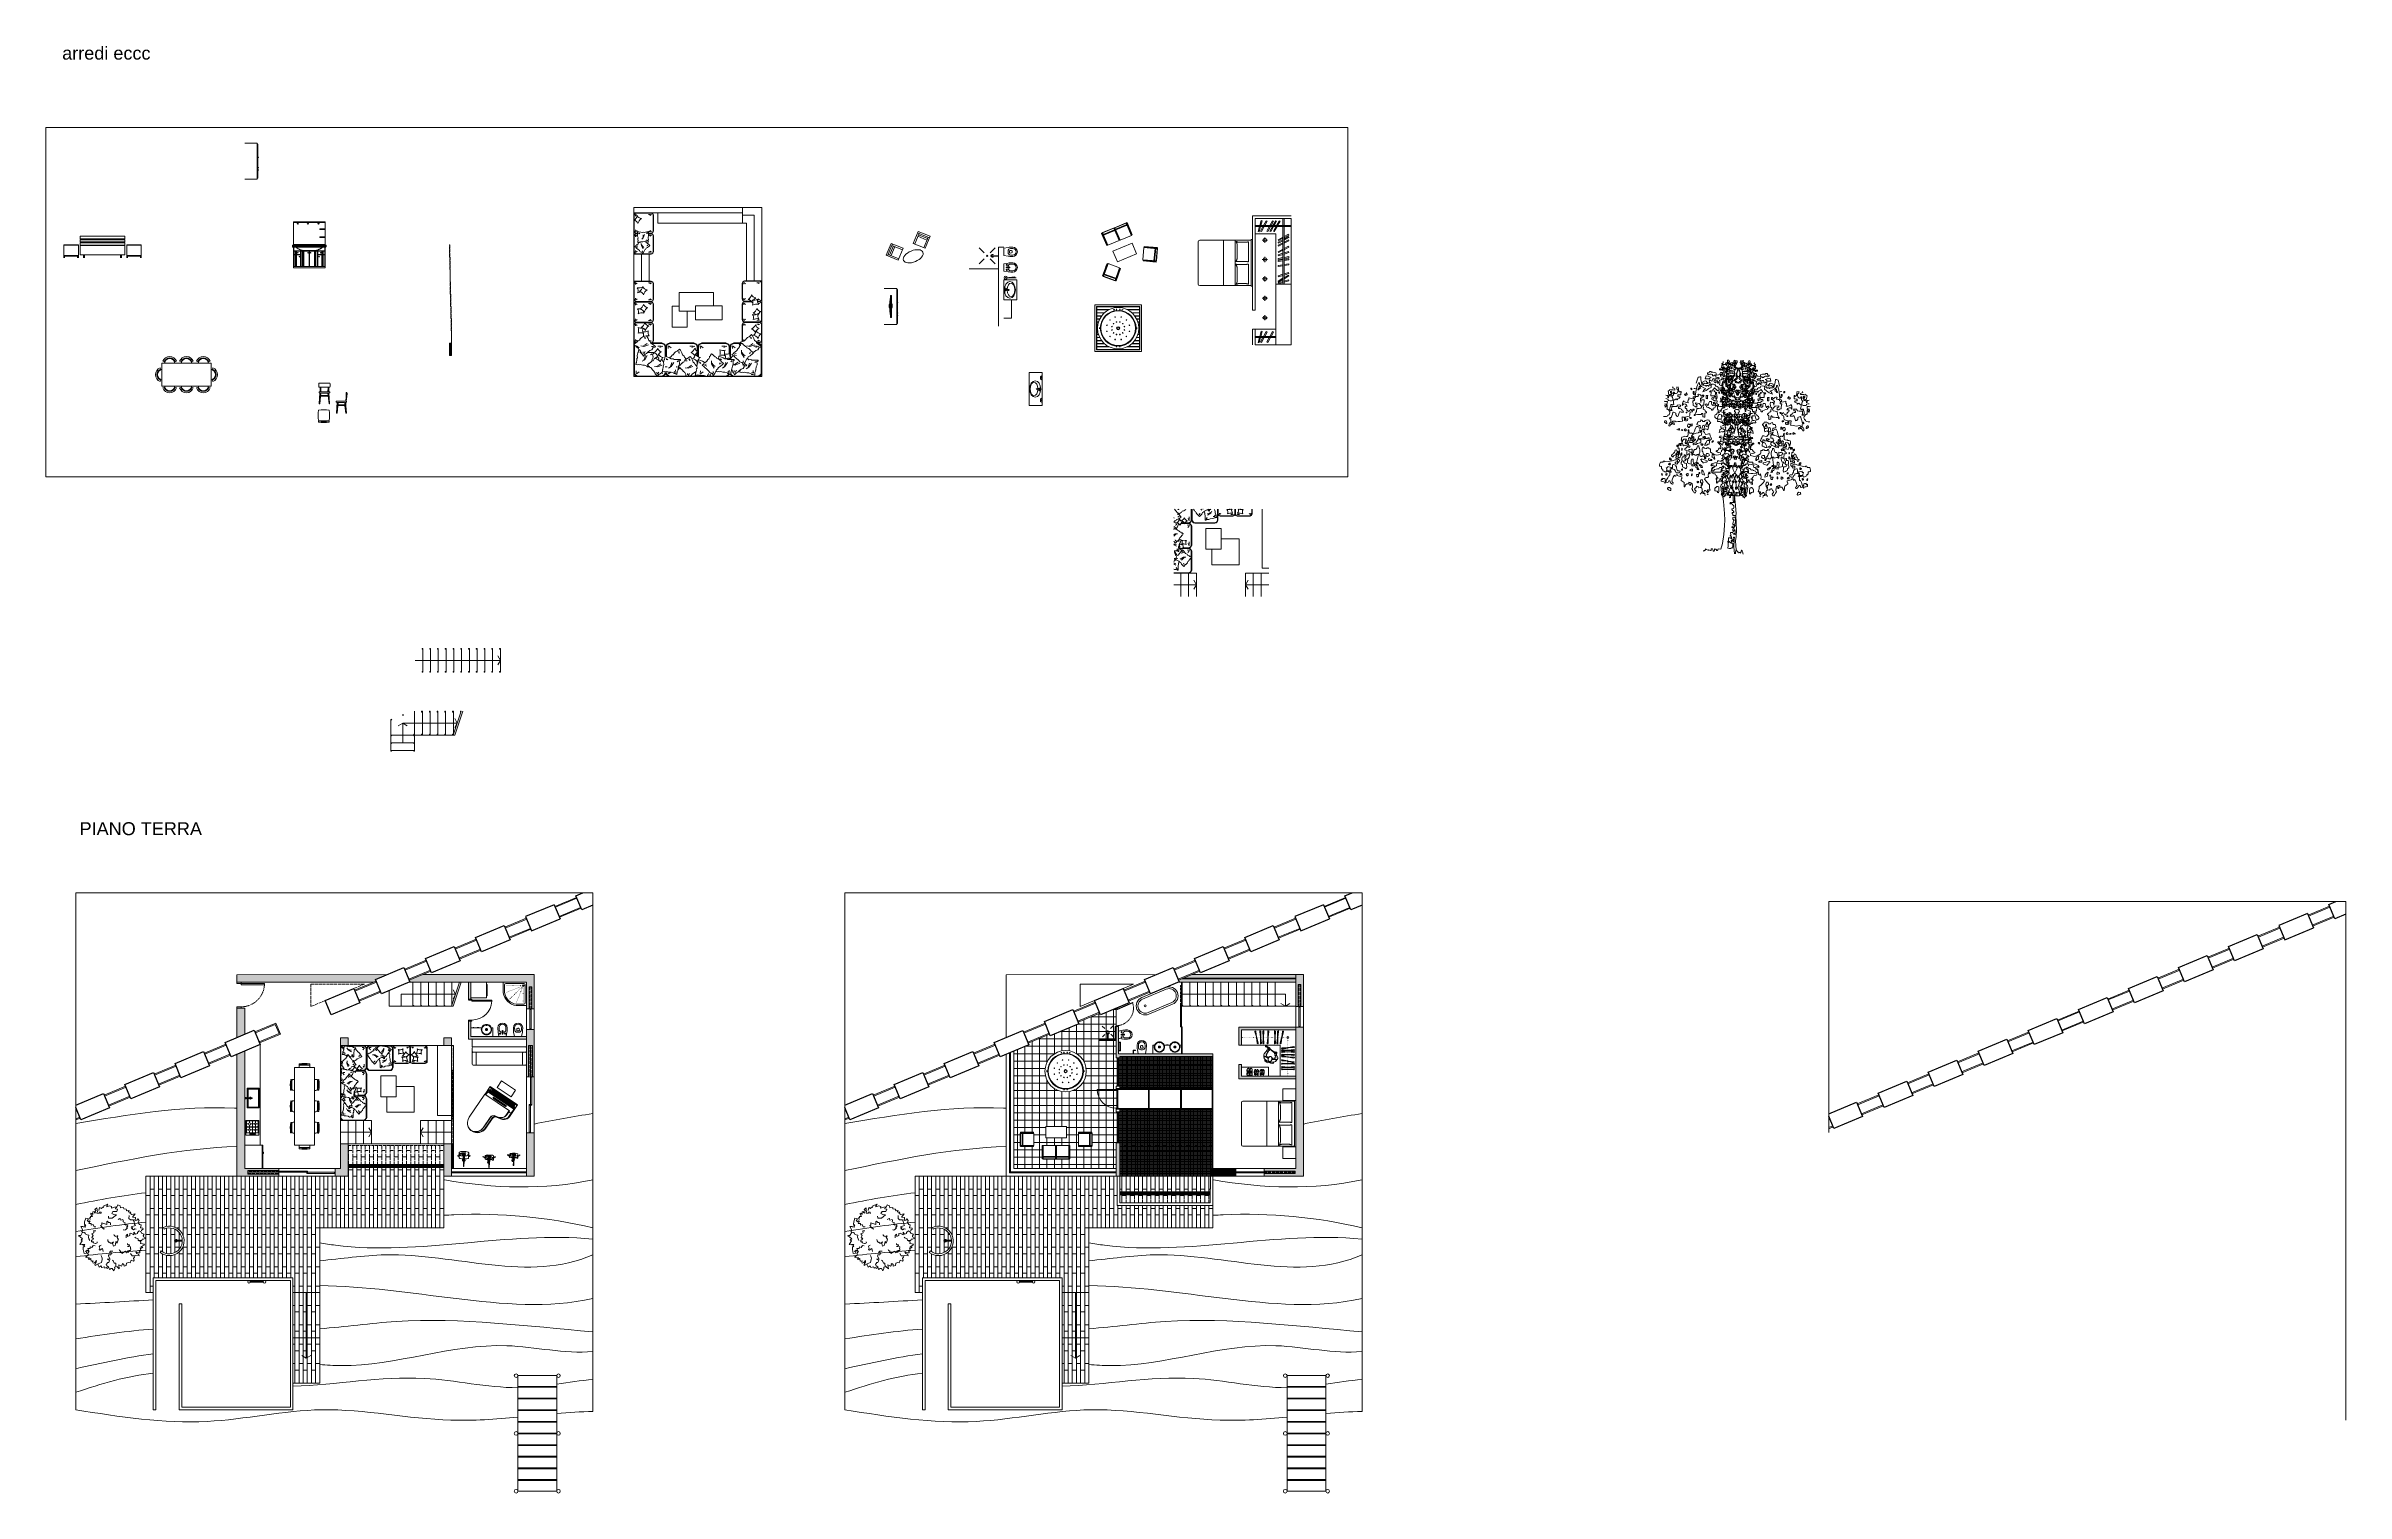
# Model space of a CAD drawing. Header units: millimetres. Extents: x 19901 to 59163, y 13732 to 30178.
# Drawn here: x 23218 to 32113, y 15617 to 21214 of the extents above; entities that cross this region are included whole.
import ezdxf

# ---------------------------------------------------------------- set-up
doc = ezdxf.new("R2010")
doc.units = ezdxf.units.MM
for name, pattern in [('0', [0]), ('ACAD_ISO02W100', [15, 12, -3]), ('ACAD_ISO03W100', [30, 12, -18]), ('DOT2', [0.125, 0, -0.125]), ('PUNTO2', [3.175, 0, -3.175]), ('TRATTEGGIATA2', [0.375, 0.25, -0.125])]:
    doc.linetypes.add(name, pattern=pattern)
doc.layers.get('0').update_dxf_attribs({"lineweight": 18})
doc.layers.add('A-ANNO-TEXT', color=3, linetype='Continuous')
for name, color, linetype, lineweight in [('A-DOOR-FULL', 4, 'Continuous', 18), ('A-FURN', 8, 'Continuous', 13), ('Curve di livello', 6, 'Continuous', 9), ('MURO', 1, 'Continuous', 25), ('Pavimentazione esterna', 51, 'Continuous', 15), ('PROIEZIONI', 145, 'Continuous', 13), ('Scale', 5, 'Continuous', 18), ('Vegetazione', 53, 'Continuous', 9), ('Verde', 86, 'Continuous', 5), ('Vetro', 150, 'Continuous', 15), ('Wall', 255, 'Continuous', 20)]:
    doc.layers.add(name, color=color, linetype=linetype, lineweight=lineweight)
doc.styles.get("Standard").update_dxf_attribs({"font": 'arial.ttf'})

msp = doc.modelspace()

# ---------------------------------------------------------------- texts
at = {"layer": 'A-ANNO-TEXT', "char_height": 50, "attachment_point": 1}
for s, insert in [('arredi eccc', (23280.6, 21211.6)), ('PIANO TERRA', (23347.8, 18211.8))]:
    msp.add_mtext_dynamic_manual_height_columns(s, width=1017.121, gutter_width=12.5, heights=[0], dxfattribs=dict(at, insert=insert))

# ---------------------------------------------------------------- hatches: boundary and pattern name
at = {"layer": 'Pavimentazione esterna'}
h = msp.add_hatch(dxfattribs=at)
h.set_pattern_fill('ANSI37', color=256, scale=9, angle=45)
h.paths.add_polyline_path([(27352.7, 17422.1), (27356.1, 17422.1), (27356.1, 17424.8), (27356.1, 17489.3), (27356.1, 17492), (27295.8, 17466.7), (27293.1, 17473.2), (27210.1, 17438.4), (27212.8, 17432), (27102.1, 17385.6), (27099.4, 17392.1), (27057.9, 17374.7), (27289.4, 17367.1), (27289.4, 17372.1), (27322.6, 17372.1), (27322.6, 17391.9, -0.704719), (27322.4, 17402.2, -1.202589), (27326.3, 17402.2, -0.704719), (27326.1, 17391.9), (27326.1, 17372.1), (27352.4, 17372.1)])
h.paths.add_polyline_path([(27359.6, 17177.7), (27356.1, 17177.7), (27356.1, 17173.9), (27283.7, 17173.9, 0.399072), (27356.1, 17105.2), (27359.6, 17105.2)])
h.paths.add_polyline_path([(27057.9, 17374.7), (27016.4, 17357.3), (27019.1, 17350.9), (26961.1, 17326.6), (26961.1, 17047.2), (27057.9, 17047.2)])
h.paths.add_polyline_path([(27266.5, 17367.9), (27057.9, 17374.7), (27057.9, 17047.2), (27256, 17047.2)])
h.paths.add_polyline_path([(27241.2, 17248.7, -1), (27081.2, 17248.7, -1)], flags=16)
h.paths.add_polyline_path([(27230.3, 17248.7, -1), (27092.1, 17248.7, -1)], flags=0)
h = msp.add_hatch(dxfattribs=at)
h.set_pattern_fill('ANSI37', color=256, scale=9, angle=45)
h.paths.add_polyline_path([(27356.1, 17367.1), (27289.4, 17367.1), (27266.5, 17367.9), (27260.3, 17178.5), (27283.6, 17177.7), (27356.1, 17177.7), (27356.1, 17181.4), (27356.1, 17191.4), (27360.6, 17191.4), (27360.6, 17300.3), (27356.1, 17300.3)])
h = msp.add_hatch(dxfattribs=at)
h.set_pattern_fill('ANSI37', color=256, scale=9, angle=45)
h.paths.add_polyline_path([(27360.6, 17091.4), (27356.1, 17091.4), (27356.1, 17101.4), (27356.1, 17105.2, -0.399072), (27283.7, 17173.9), (27283.7, 17177.7), (27260.3, 17178.5), (27256, 17047.2), (27356.1, 16872.6), (27356.1, 16972.2), (27360.6, 16972.2)])
h = msp.add_hatch(dxfattribs=at)
h.set_pattern_fill('ANSI37', color=256, scale=9, angle=45)
h.paths.add_polyline_path([(27057.9, 17047.2), (26961.1, 17047.2), (26961.1, 16872.6), (27057.9, 16872.6)])
h.paths.add_polyline_path([(27037.1, 17012.6), (27037.1, 17008.4), (27038.2, 17008.4), (27038.2, 16961.1), (27037.1, 16961.1), (27037.1, 16956.9), (26986.4, 16956.9), (26986.4, 16958.9), (26986.4, 16959.3), (26985.1, 16959.3), (26985.1, 17008.5), (26986.4, 17008.5), (26986.3, 17008.9), (26986.3, 17009.8), (26986.3, 17010.6), (26986.4, 17010.6), (26986.3, 17011), (26986.3, 17011.9), (26986.3, 17012.6)], flags=16)
h.paths.add_polyline_path([(26998.8, 16959), (27037.1, 16959), (27037.1, 16958.9), (26998.8, 16958.9)], flags=0)
h.paths.add_polyline_path([(27190.5, 17047.2), (27057.9, 17047.2), (27057.9, 16872.6), (27190.5, 16872.6)])
h.paths.add_polyline_path([(27084.5, 17035), (27164.4, 17035), (27164.4, 16991), (27084.5, 16991)], flags=16)
h.paths.add_polyline_path([(27074.9, 16962), (27122.3, 16962), (27122.3, 16960.9), (27126.6, 16960.9), (27126.6, 16962), (27173.9, 16962), (27173.9, 16960.9), (27178.1, 16960.9), (27178.1, 16910.1), (27177.4, 16910.1), (27176.5, 16910.1), (27176.1, 16910.1), (27176, 16910.1), (27176, 16910.1), (27175.3, 16910.1), (27174.4, 16910.1), (27174, 16910.1), (27174, 16908.9), (27124.8, 16908.9), (27124.8, 16910.1), (27124.5, 16910.1), (27124.1, 16910.1), (27124.1, 16908.9), (27074.9, 16908.9), (27074.9, 16910.1), (27074.1, 16910.1), (27073.3, 16910.1), (27072.9, 16910.1), (27072.8, 16910.1), (27072.8, 16910.1), (27072, 16910.1), (27071.2, 16910.1), (27070.8, 16910.1), (27070.8, 16960.9), (27074.9, 16960.9)], flags=16)
h.paths.add_polyline_path([(27072.9, 16922.6), (27074.8, 16922.6), (27074.8, 16918.9), (27122.4, 16918.9), (27122.4, 16922.6), (27124.4, 16922.6), (27124.4, 16960.9), (27124.5, 16960.9), (27124.5, 16922.6), (27122.4, 16922.6), (27122.4, 16910.3), (27074.8, 16910.3), (27074.8, 16910.1), (27072.9, 16910.1)], flags=0)
h.paths.add_polyline_path([(27256, 17047.2), (27190.5, 17047.2), (27190.5, 16872.6), (27356.1, 16872.6)])
h.paths.add_polyline_path([(27210.7, 17008.4), (27211.7, 17008.4), (27211.7, 17012.6), (27262.5, 17012.6), (27262.6, 17011.9), (27262.6, 17011), (27262.5, 17010.6), (27262.5, 17010.5), (27262.5, 17010.5), (27262.6, 17009.8), (27262.6, 17008.9), (27262.5, 17008.5), (27263.8, 17008.5), (27263.8, 16959.3), (27262.5, 16959.3), (27262.5, 16959), (27262.5, 16956.9), (27211.7, 16956.9), (27211.7, 16961.1), (27210.7, 16961.1)], flags=16)
h.paths.add_polyline_path([(27250.1, 16958.9), (27211.7, 16958.9), (27211.7, 16959), (27250.1, 16959)], flags=0)
at = {"layer": 'Vetro'}
h = msp.add_hatch(dxfattribs=at)
h.set_pattern_fill('ANSI31', color=4)
h.paths.add_polyline_path([(24756.5, 16887.6), (24386.5, 16887.6), (24386.5, 16876.1), (24756.5, 16876.1)])
h = msp.add_hatch(dxfattribs=at)
h.set_pattern_fill('ANSI31', color=4)
h.set_pattern_definition([(45, (2974.581, -105.0974), (-2.24506403, 2.24506403), [])])
h.paths.add_polyline_path([(27720.8, 16771), (27720.8, 16782.5), (27371.1, 16782.5), (27371.1, 16771)])
at = {"layer": 'Wall'}
h = msp.add_hatch(color=9, dxfattribs=at)
h.dxf.hatch_style = 1
h.paths.add_polyline_path([(24786.5, 17377.6), (24756.5, 17377.6), (24756.5, 17347.6), (24786.5, 17347.6)])
h.paths.add_polyline_path([(24386.5, 17377.6), (24356.5, 17377.6), (24356.5, 17347.6), (24386.5, 17347.6)])
h.paths.add_polyline_path([(23986.5, 17493.2), (23956.5, 17493.2), (23956.5, 17379.1), (23986.5, 17391.6)])
h.paths.add_polyline_path([(24537.7, 17622.4), (23956.5, 17621.9), (23956.5, 17592.6), (23986.5, 17592.6), (24484.5, 17592.6), (24494.5, 17596.7), (24491.8, 17603.2)])
h = msp.add_hatch(color=9, dxfattribs=at)
h.dxf.hatch_style = 1
h.paths.add_polyline_path([(25106.5, 17622.6), (24675.2, 17622.6), (24622.9, 17600.7), (24625.6, 17594.2), (24621.7, 17592.6), (25076.5, 17592.6), (25076.5, 17490.1), (25086.5, 17490.1), (25086.5, 17575.1), (25096.5, 17575.1), (25096.5, 17490.1), (25106.5, 17490.1)])
h.paths.add_polyline_path([(24861.5, 17592.6), (24851.5, 17592.6), (24851.5, 17527.7), (24861.5, 17527.7)], flags=16)
h.paths.add_polyline_path([(24861.5, 17442.7), (24851.5, 17442.7), (24851.5, 17372.6), (25076.5, 17372.6), (25076.5, 17382.6), (24861.5, 17382.6)])
h.paths.add_polyline_path([(25106.5, 17410.1), (25076.5, 17410.1), (25076.5, 17227.6), (25084, 17227.6), (25084, 17347.6), (25099, 17347.6), (25099, 17227.6), (25106.5, 17227.6)])
h = msp.add_hatch(color=9, dxfattribs=at)
h.dxf.hatch_style = 1
h.paths.add_polyline_path([(27371.1, 16972.2), (27356.1, 16972.2), (27356.1, 16872.6), (27356.1, 16842.6), (27363.1, 16842.6), (27371.1, 16842.6)])
h.paths.add_polyline_path([(28081.1, 17622.6), (28051.1, 17622.6), (28051.1, 17499.3), (28061.1, 17499.3), (28061.1, 17584.3), (28071.1, 17584.3), (28071.1, 17499.3), (28081.1, 17499.3)])
h = msp.add_hatch(color=9, dxfattribs=at)
h.dxf.hatch_style = 1
h.paths.add_polyline_path([(28051.1, 17622.6), (27649.8, 17622.6), (27617.6, 17609.1), (28051.1, 17609.1)])
h.paths.add_polyline_path([(28051.1, 17606.1), (27610.4, 17606.1), (27597.5, 17600.7), (27600.2, 17594.2), (27596.3, 17592.6), (28051.1, 17592.6)])
h.paths.add_polyline_path([(28051.1, 17419.3), (27831.1, 17419.3), (27831.1, 17349.3), (27841.1, 17349.3), (27841.1, 17409.3), (28051.1, 17409.3)])
h.paths.add_polyline_path([(28051.1, 17229.3), (27841.1, 17229.3), (27841.1, 17274.3), (27831.1, 17274.3), (27831.1, 17219.3), (28051.1, 17219.3)])
h = msp.add_hatch(color=9, dxfattribs=at)
h.dxf.hatch_style = 1
h.paths.add_polyline_path([(27356.1, 17422.1), (27352.7, 17422.1), (27352.7, 17372.1), (27289.4, 17372.1), (27289.4, 17367.1), (27356.1, 17367.1)])
h = msp.add_hatch(color=9, dxfattribs=at)
h.dxf.hatch_style = 1
h.paths.add_polyline_path([(27731.1, 17315.3), (27366.1, 17315.3), (27366.1, 17422), (27356.1, 17422.1), (27356.1, 17300.3), (27371.1, 17300.3), (27371.1, 17305.3), (27731.1, 17305.3)])
h.paths.add_polyline_path([(28081.1, 17419.3), (28051.1, 17419.3), (28051.1, 16872.6), (27929.6, 16872.6), (27929.6, 16862.6), (28049.6, 16862.6), (28049.6, 16852.6), (27929.6, 16852.6), (27929.6, 16842.6), (28081.1, 16842.6)])
h = msp.add_hatch(color=9, dxfattribs=at)
h.dxf.hatch_style = 1
h.paths.add_polyline_path([(23986.5, 17326.6), (23956.5, 17314), (23956.5, 16842.6), (24119, 16842.6), (24119, 16850.1), (23999, 16850.1), (23999, 16865.1), (24119, 16865.1), (24119, 16872.6), (23986.5, 16872.6)])
h = msp.add_hatch(color=9, dxfattribs=at)
h.dxf.hatch_style = 1
h.paths.add_polyline_path([(24386.5, 16967.6), (24356.5, 16967.6), (24356.5, 16872.6), (24336.5, 16872.6), (24336.5, 16842.6), (24386.5, 16842.6)])
h.paths.add_polyline_path([(24786.5, 16967.6), (24756.5, 16967.6), (24756.5, 16842.6), (24786.5, 16842.6), (24786.5, 16872.6)])
h.paths.add_polyline_path([(25106.5, 17010.1), (25076.5, 17010.1), (25076.5, 16872.6), (25076.5, 16842.6), (25106.5, 16842.6)])
h = msp.add_hatch(color=9, dxfattribs=at)
h.dxf.hatch_style = 1
h.paths.add_polyline_path([(27819.6, 16872.6), (27721.1, 16872.6), (27721.1, 16842.6), (27819.6, 16842.6)])

# ---------------------------------------------------------------- linework, layer by layer
for p, q in [((23333, 17939.2), (23332.9, 15939.2)), ((23333, 17939.2), (25333, 17939.2)), ((25333, 17939.2), (25333, 15932.9)), ((26307.6, 17939.2), (28307.6, 17939.2)), ((26307.6, 17939.2), (26307.6, 15939.2)), ((28307.6, 17939.2), (28307.6, 15932.9)), ((30112.9, 17905.1), (32112.9, 17905.1)), ((30112.9, 17905.1), (30112.9, 17012.1)), ((32112.9, 17905.1), (32112.9, 15898.7))]:
    msp.add_line(p, q)
at = {"layer": 'A-DOOR-FULL'}
for p, q in [((23972.9, 17587.9), (23972.9, 17583.2)), ((23972.9, 17587.9), (24062.9, 17587.9)), ((23972.9, 17583.2), (24062.9, 17583.2)), ((24062.9, 17587.9), (24062.9, 17583.2)), ((24851.5, 17527.7), (24851.5, 17523.7)), ((24865.5, 17523.7), (24942.5, 17523.7)), ((23972.9, 17497.9), (23956.5, 17497.9)), ((23956.5, 17497.9), (23956.5, 17493.2)), ((23956.5, 17493.2), (23972.9, 17493.2)), ((23972.9, 17493.2), (23972.9, 17497.9)), ((24865.5, 17446.7), (24851.5, 17446.7)), ((24851.5, 17446.7), (24851.5, 17442.7)), ((24851.5, 17442.7), (24865.5, 17442.7)), ((24865.5, 17519.7), (24942.5, 17519.7)), ((24865.5, 17442.7), (24865.5, 17446.7))]:
    msp.add_line(p, q, dxfattribs=at)
at = {"layer": 'A-DOOR-FULL', "linetype": 'ACAD_ISO03W100'}
for p, q in [((24865.5, 17523.7), (24865.5, 17519.7)), ((24942.4, 17519.7), (24942.4, 17523.7))]:
    msp.add_line(p, q, dxfattribs=at)
at = {"layer": 'A-DOOR-FULL'}
msp.add_lwpolyline([(23956.5, 17592.5), (23972.9, 17592.5), (23972.9, 17587.9), (23956.5, 17587.9)], close=True, dxfattribs=at)
at = {"layer": 'A-DOOR-FULL', "linetype": 'ACAD_ISO03W100'}
msp.add_lwpolyline([(24851.5, 17527.7), (24865.5, 17527.7), (24865.5, 17523.7), (24851.5, 17523.7)], dxfattribs=at)
at = {"layer": 'A-DOOR-FULL', "linetype": 'TRATTEGGIATA2', "ltscale": 0.25}
msp.add_arc((23972.9, 17587.9), 90, 270, 357.02226, dxfattribs=at)
at = {"layer": 'A-DOOR-FULL', "ltscale": 0.25}
msp.add_arc((24865.5, 17523.7), 77, 270, 357.02226, dxfattribs=at)
at = {"layer": 'A-FURN'}
for p, q in [((23218, 20899.5), (28252.1, 20899.5)), ((23218, 19547.9), (23218, 20899.5)), ((24034.5, 20839), (23986.5, 20839)), ((24034.5, 20839), (23986.5, 20839)), ((23986.5, 20839), (24034.5, 20839)), ((24034.5, 20839), (24034.5, 20699)), ((24034.5, 20839), (24034.5, 20835)), ((24034.5, 20835), (24037.5, 20835)), ((24037.5, 20835), (24037.5, 20703)), ((28252.1, 20899.5), (28252.1, 19547.9)), ((24037.5, 20779), (24034.5, 20779)), ((24037.5, 20739), (24034.5, 20739)), ((24039.2, 20784), (24037.5, 20784)), ((24037.5, 20783), (24039.2, 20783)), ((24039.2, 20744), (24037.5, 20744)), ((24037.5, 20743), (24039.2, 20743)), ((24039.2, 20735), (24037.5, 20735)), ((24037.5, 20734), (24039.2, 20734)), ((24039.2, 20783), (24039.2, 20784)), ((24039.2, 20743), (24039.2, 20744)), ((24039.2, 20734), (24039.2, 20735)), ((24034.5, 20699), (23986.5, 20699)), ((24034.5, 20699), (24034.5, 20703)), ((24034.5, 20703), (24037.5, 20703)), ((25491.9, 20563.3), (25491.2, 20560)), ((25491.2, 20560), (25491.2, 20529.3)), ((25493.9, 20566), (25491.9, 20563.3)), ((25493.2, 20562.6), (25492.6, 20559.3)), ((25492.6, 20559.3), (25492.6, 20540.9)), ((25495.2, 20565.3), (25493.2, 20562.6)), ((25497.2, 20568), (25493.9, 20566)), ((25497.9, 20566.6), (25495.2, 20565.3)), ((25496.6, 20562), (25497.2, 20556)), ((25500.6, 20569.3), (25497.2, 20568)), ((25500.6, 20568), (25497.9, 20566.6)), ((25497.9, 20562.6), (25503.9, 20558)), ((25557.9, 20569.3), (25500.6, 20569.3)), ((25557.9, 20568), (25500.6, 20568)), ((25555.9, 20562), (25547.9, 20562)), ((25559.9, 20562), (25553.2, 20558.6)), ((25561.2, 20568), (25557.9, 20569.3)), ((25560.6, 20566.6), (25557.9, 20568)), ((25563.2, 20565.3), (25560.6, 20566.6)), ((25564.6, 20566), (25561.2, 20568)), ((25565.2, 20562.6), (25563.2, 20565.3)), ((25566.6, 20563.3), (25564.6, 20566)), ((25565.9, 20559.3), (25565.2, 20562.6)), ((25565.9, 20529.3), (25565.9, 20559.3)), ((25566.6, 20563.3), (25567.2, 20560)), ((25567.2, 20560), (25567.2, 20529.3)), ((25584, 20529.3), (25584, 20569.3)), ((25911.2, 20569.3), (25911.2, 20529.3)), ((27893.9, 20487.5), (27893.9, 20547.5)), ((27893.9, 20547.5), (28033.9, 20547.5)), ((28001.9, 20519.5), (28001.9, 20547.5)), ((28001.9, 20547.5), (28005.9, 20547.5)), ((28005.9, 20547.5), (28005.9, 20519.5)), ((28033.9, 20058.9), (28033.9, 20547.5)), ((23523.1, 20479), (23350.1, 20479)), ((23350.1, 20468.1), (23350.1, 20479)), ((23350.1, 20479), (23523.1, 20479)), ((23523.1, 20478.5), (23350.1, 20478.5)), ((23523.1, 20468.5), (23350.1, 20468.5)), ((23523.1, 20468.1), (23350.1, 20468.1)), ((23350.1, 20456.1), (23350.1, 20465.5)), ((23523.1, 20465.5), (23350.1, 20465.5)), ((23523.1, 20465), (23350.1, 20465)), ((23360.1, 20465.5), (23360.1, 20468.1)), ((23363.1, 20465.5), (23363.1, 20468.1)), ((23363.4, 20465.5), (23363.4, 20468.1)), ((23435.1, 20465.5), (23435.1, 20468.1)), ((23438.1, 20465.5), (23438.1, 20468.1)), ((23438.4, 20465.5), (23438.4, 20468.1)), ((23510.1, 20465.5), (23510.1, 20468.1)), ((23513.1, 20465.5), (23513.1, 20468.1)), ((23513.4, 20465.5), (23513.4, 20468.1)), ((23523.1, 20479), (23523.1, 20468.5)), ((23523.1, 20465.5), (23523.1, 20456.5)), ((24236.1, 20534), (24174.9, 20534)), ((24174.9, 20534), (24174.9, 20444)), ((24236.1, 20531.5), (24174.9, 20531.5)), ((24189, 20531.5), (24189, 20529.5)), ((24189, 20529.5), (24194, 20529.5)), ((24189.5, 20529), (24193.5, 20529)), ((24189.5, 20529), (24189.5, 20527)), ((24189.5, 20527), (24193.5, 20527)), ((24193.5, 20529), (24193.5, 20527)), ((24194, 20529.5), (24194, 20531.5)), ((24228.6, 20531.5), (24228.6, 20529.5)), ((24228.6, 20529.5), (24233.6, 20529.5)), ((24229.1, 20529), (24229.1, 20527)), ((24229.1, 20529), (24233.1, 20529)), ((24229.1, 20527), (24233.1, 20527)), ((24233.1, 20529), (24233.1, 20527)), ((24233.6, 20529.5), (24233.6, 20531.5)), ((24297.4, 20534), (24236.1, 20534)), ((24236.1, 20531.5), (24297.4, 20531.5)), ((24269.4, 20529.5), (24269.4, 20531.5)), ((24274.4, 20529.5), (24269.4, 20529.5)), ((24273.9, 20529), (24269.9, 20529)), ((24269.9, 20529), (24269.9, 20527)), ((24273.9, 20527), (24269.9, 20527)), ((24273.9, 20529), (24273.9, 20527)), ((24274.4, 20531.5), (24274.4, 20529.5)), ((24277.4, 20504), (24277.4, 20506.5)), ((24277.4, 20506.5), (24297.4, 20506.5)), ((24277.4, 20504), (24297.4, 20504)), ((24277.4, 20474), (24277.4, 20476.5)), ((24277.4, 20476.5), (24297.4, 20476.5)), ((24277.4, 20474), (24297.4, 20474)), ((24297.4, 20444), (24297.4, 20534)), ((25491.2, 20498.6), (25491.2, 20529.3)), ((25491.9, 20495.3), (25491.2, 20498.6)), ((25491.9, 20483.3), (25491.2, 20480)), ((25491.2, 20480), (25491.2, 20449.3)), ((25493.9, 20492.6), (25491.9, 20495.3)), ((25493.9, 20486), (25491.9, 20483.3)), ((25492.6, 20539.9), (25492.6, 20529.3)), ((25492.6, 20499.3), (25492.6, 20529.3)), ((25493.2, 20496), (25492.6, 20499.3)), ((25493.2, 20482.6), (25492.6, 20479.3)), ((25492.6, 20479.3), (25492.6, 20449.3)), ((25495.2, 20493.3), (25493.2, 20496)), ((25495.2, 20485.3), (25493.2, 20482.6)), ((25497.2, 20490.6), (25493.9, 20492.6)), ((25497.2, 20488), (25493.9, 20486)), ((25497.9, 20492), (25495.2, 20493.3)), ((25497.9, 20486.6), (25495.2, 20485.3)), ((25496.6, 20496.6), (25497.2, 20502.6)), ((25496.6, 20482), (25497.2, 20476)), ((25500.6, 20489.3), (25497.2, 20490.6)), ((25500.6, 20489.3), (25497.2, 20488)), ((25497.9, 20496), (25503.9, 20500.6)), ((25500.6, 20490.6), (25497.9, 20492)), ((25500.6, 20488), (25497.9, 20486.6)), ((25497.9, 20482.6), (25503.9, 20478)), ((25506.2, 20490.6), (25500.6, 20490.6)), ((25506.3, 20489.3), (25500.6, 20489.3)), ((25506.3, 20489.3), (25500.6, 20489.3)), ((25506.3, 20488), (25500.6, 20488)), ((25505.3, 20478.6), (25505.7, 20482.7)), ((25507.6, 20473.1), (25505.3, 20478.6)), ((25505.6, 20486.3), (25506.3, 20487.2)), ((25505.7, 20482.7), (25505.6, 20486.3)), ((25506.3, 20487.2), (25506.1, 20496.1)), ((25506.1, 20496.1), (25510.2, 20495.8)), ((25506.5, 20468.9), (25506.6, 20471)), ((25507.5, 20467.4), (25506.5, 20468.9)), ((25506.6, 20471), (25507.6, 20473.1)), ((25506.8, 20459.2), (25507.5, 20460.1)), ((25507.4, 20454.4), (25506.8, 20459.2)), ((25507.1, 20467), (25507.5, 20467.4)), ((25507.5, 20460.1), (25507.1, 20467)), ((25510.2, 20495.8), (25518, 20494.7)), ((25510.8, 20491), (25511.6, 20487.4)), ((25512.6, 20489.6), (25514.8, 20487.8)), ((25518, 20494.7), (25523.6, 20492.5)), ((25522.2, 20466.7), (25528, 20472.3)), ((25523.6, 20492.5), (25528.3, 20493.9)), ((25525.8, 20470.4), (25526.9, 20478.3)), ((25526.9, 20478.3), (25527, 20484)), ((25528, 20472.3), (25532.2, 20485)), ((25528.3, 20493.9), (25531.7, 20492.7)), ((25531.7, 20492.7), (25541.9, 20495.5)), ((25541, 20459.2), (25538.3, 20461.3)), ((25543.9, 20492.5), (25540.7, 20488.5)), ((25543.7, 20460), (25541.3, 20466.2)), ((25541.9, 20495.5), (25547.9, 20496.6)), ((25546.1, 20491.5), (25545.9, 20489.5)), ((25545.9, 20489.5), (25547.2, 20488.4)), ((25557.9, 20490.6), (25546, 20490.6)), ((25548.5, 20494.7), (25546.1, 20491.5)), ((25557.9, 20489.3), (25546.1, 20489.3)), ((25557.9, 20489.3), (25546.1, 20489.3)), ((25547.1, 20462.4), (25546.8, 20461.1)), ((25546.8, 20461.1), (25547.9, 20455.2)), ((25547.9, 20466.1), (25547.1, 20462.4)), ((25547.2, 20488.4), (25548.6, 20483.7)), ((25548.6, 20483.7), (25547.3, 20470.9)), ((25547.3, 20470.9), (25547.9, 20466.1)), ((25557.9, 20488), (25547.4, 20488)), ((25555.9, 20496.6), (25547.9, 20496.6)), ((25547.9, 20496.6), (25548.5, 20494.7)), ((25555.9, 20482), (25547.9, 20482)), ((25559.9, 20496.6), (25553.2, 20500)), ((25559.9, 20482), (25553.2, 20478.6)), ((25560.6, 20492), (25557.9, 20490.6)), ((25561.2, 20490.6), (25557.9, 20489.3)), ((25561.2, 20488), (25557.9, 20489.3)), ((25560.6, 20486.6), (25557.9, 20488)), ((25563.2, 20493.3), (25560.6, 20492)), ((25563.2, 20485.3), (25560.6, 20486.6)), ((25564.6, 20492.6), (25561.2, 20490.6)), ((25564.6, 20486), (25561.2, 20488)), ((25565.2, 20496), (25563.2, 20493.3)), ((25565.2, 20482.6), (25563.2, 20485.3)), ((25566.6, 20495.3), (25564.6, 20492.6)), ((25566.6, 20483.3), (25564.6, 20486)), ((25565.9, 20499.3), (25565.2, 20496)), ((25565.9, 20479.3), (25565.2, 20482.6)), ((25565.9, 20529.3), (25565.9, 20499.3)), ((25565.9, 20449.3), (25565.9, 20479.3)), ((25566.6, 20495.3), (25567.2, 20498.6)), ((25566.6, 20483.3), (25567.2, 20480)), ((25567.2, 20498.6), (25567.2, 20529.3)), ((25567.2, 20480), (25567.2, 20449.3)), ((25911.2, 20529.3), (25584, 20529.3)), ((26572.3, 20450.8), (26591.3, 20497)), ((26577.8, 20448.5), (26594.5, 20489.2)), ((26589, 20491.5), (26635.2, 20472.4)), ((26590, 20478.1), (26625.1, 20463.6)), ((26591.3, 20497), (26637.5, 20478)), ((26592.3, 20483.6), (26627.4, 20469.2)), ((26629.7, 20474.7), (26612.9, 20434)), ((26637.5, 20478), (26618.5, 20431.8)), ((27878.9, 20462.6), (27679.9, 20462.6)), ((27771.9, 20287.6), (27771.9, 20462.6)), ((27816.9, 20287.6), (27816.9, 20462.6)), ((27883.9, 20465.1), (27878.9, 20465.1)), ((27878.9, 20465.1), (27878.9, 20285.1)), ((27878.9, 20287.6), (27878.9, 20462.6)), ((27883.9, 20285.1), (27883.9, 20465.1)), ((27893.9, 20519.5), (28033.9, 20519.5)), ((28033.9, 20515.5), (27893.9, 20515.5)), ((27973.9, 20487.5), (27893.9, 20487.5)), ((27905.5, 20496.5), (27910.8, 20515.5)), ((27909.3, 20495.4), (27905.5, 20496.5)), ((27915, 20515.5), (27909.3, 20495.4)), ((27911.9, 20519.5), (27917.5, 20539.5)), ((27924.3, 20515.5), (27914.7, 20498.4)), ((27914.7, 20498.4), (27918.2, 20496.5)), ((27921.4, 20538.5), (27916.1, 20519.5)), ((27917.5, 20539.5), (27921.4, 20538.5)), ((27918.2, 20496.5), (27928.8, 20515.5)), ((27937.1, 20538.5), (27926.5, 20519.5)), ((27931.1, 20519.5), (27940.6, 20536.5)), ((27940.6, 20536.5), (27937.1, 20538.5)), ((27948.8, 20515.5), (27939.3, 20498.4)), ((27939.3, 20498.4), (27942.8, 20496.5)), ((27942.8, 20496.5), (27953.4, 20515.5)), ((27961.7, 20538.5), (27951.1, 20519.5)), ((27960.9, 20515.5), (27951.4, 20498.4)), ((27951.4, 20498.4), (27954.9, 20496.5)), ((27954.9, 20496.5), (27965.5, 20515.5)), ((27955.7, 20519.5), (27965.2, 20536.5)), ((27965.2, 20536.5), (27961.7, 20538.5)), ((27973.8, 20538.5), (27963.2, 20519.5)), ((27974.3, 20515.5), (27964.7, 20498.4)), ((27964.7, 20498.4), (27968.2, 20496.5)), ((27967.7, 20519.5), (27977.3, 20536.5)), ((27968.2, 20496.5), (27978.8, 20515.5)), ((27977.3, 20536.5), (27973.8, 20538.5)), ((27973.9, 20058.9), (27973.9, 20487.5)), ((27987.1, 20538.5), (27976.5, 20519.5)), ((27981.1, 20519.5), (27990.6, 20536.5)), ((27982.9, 20465), (28001.9, 20475.1)), ((27982.9, 20455.4), (28001.9, 20465.5)), ((27984.7, 20461.4), (27982.9, 20465)), ((28001.9, 20470.6), (27984.7, 20461.4)), ((28001.9, 20461), (27984.7, 20451.8)), ((27990.6, 20536.5), (27987.1, 20538.5)), ((28005.9, 20519.5), (28001.9, 20519.5)), ((28001.9, 20293), (28001.9, 20515.5)), ((28001.9, 20515.5), (28005.9, 20515.5)), ((28005.9, 20515.5), (28005.9, 20293)), ((28005.9, 20477.2), (28023, 20486.3)), ((28024.9, 20482.8), (28005.9, 20472.7)), ((28005.9, 20467.6), (28023, 20476.8)), ((28024.9, 20473.2), (28005.9, 20463.1)), ((28005.9, 20455.5), (28023, 20464.7)), ((28024.9, 20461.1), (28005.9, 20451)), ((28023, 20486.3), (28024.9, 20482.8)), ((28023, 20476.8), (28024.9, 20473.2)), ((28023, 20464.7), (28024.9, 20461.1)), ((28033.9, 20519.5), (28033.9, 20515.5)), ((23343.1, 20445), (23287.1, 20445)), ((23287.1, 20445), (23287.1, 20443.8)), ((23287.1, 20443.8), (23287.1, 20404)), ((23287.1, 20443.8), (23343.1, 20443.8)), ((23287.1, 20443.5), (23343.1, 20443.5)), ((23287.1, 20404.2), (23343.1, 20404.2)), ((23290.1, 20401), (23287.1, 20404)), ((23343.1, 20404), (23287.1, 20404)), ((23287.1, 20404), (23287.1, 20395)), ((23290.1, 20401), (23290.1, 20395)), ((23290.1, 20401), (23340.1, 20401)), ((23340.1, 20401), (23343.1, 20404)), ((23340.1, 20401), (23340.1, 20395)), ((23343.1, 20443.8), (23343.1, 20445)), ((23343.1, 20395), (23343.1, 20443.8)), ((23343.1, 20401), (23343.1, 20404)), ((23523.1, 20456.5), (23350.1, 20456.5)), ((23523.1, 20456.1), (23350.1, 20456.1)), ((23350.1, 20407), (23350.1, 20453.5)), ((23523.1, 20453.5), (23350.1, 20453.5)), ((23523.1, 20453), (23350.1, 20453)), ((23523.1, 20444.1), (23350.1, 20444.1)), ((23523.1, 20443), (23350.1, 20443)), ((23350.1, 20407), (23523.1, 20407)), ((23360.1, 20453.5), (23360.1, 20456.1)), ((23367.4, 20396), (23362.8, 20396)), ((23362.8, 20396), (23362.8, 20396)), ((23362.8, 20396), (23362.8, 20395)), ((23363.1, 20453.5), (23363.1, 20456.1)), ((23363.1, 20396), (23363.1, 20407)), ((23363.4, 20453.5), (23363.4, 20456.1)), ((23367.1, 20396), (23367.1, 20407)), ((23367.4, 20395), (23367.4, 20396)), ((23435.1, 20453.5), (23435.1, 20456.1)), ((23438.1, 20453.5), (23438.1, 20456.1)), ((23438.4, 20453.5), (23438.4, 20456.1)), ((23505.8, 20395), (23505.8, 20396)), ((23505.8, 20396), (23510.4, 20396)), ((23506.1, 20396), (23506.1, 20407)), ((23510.1, 20453.5), (23510.1, 20456.1)), ((23510.1, 20396), (23510.1, 20407)), ((23510.4, 20396), (23510.4, 20396)), ((23510.4, 20396), (23510.4, 20395)), ((23513.1, 20453.5), (23513.1, 20456.1)), ((23513.4, 20453.5), (23513.4, 20456.1)), ((23523.1, 20453.5), (23523.1, 20407)), ((23530.1, 20443.8), (23530.1, 20445)), ((23530.1, 20445), (23586.1, 20445)), ((23530.1, 20395), (23530.1, 20443.8)), ((23586.1, 20443.8), (23530.1, 20443.8)), ((23586.1, 20443.5), (23530.1, 20443.5)), ((23586.1, 20404.2), (23530.1, 20404.2)), ((23533.1, 20401), (23530.1, 20404)), ((23530.1, 20401), (23530.1, 20404)), ((23530.1, 20404), (23586.1, 20404)), ((23533.1, 20401), (23533.1, 20395)), ((23583.1, 20401), (23533.1, 20401)), ((23583.1, 20401), (23586.1, 20404)), ((23583.1, 20401), (23583.1, 20395)), ((23586.1, 20445), (23586.1, 20443.8)), ((23586.1, 20443.8), (23586.1, 20404)), ((23586.1, 20404), (23586.1, 20395)), ((24171.1, 20442.1), (24171.2, 20442.5)), ((24171.1, 20442.1), (24301.1, 20442.1)), ((24171.1, 20438.4), (24171.1, 20442.1)), ((24171.3, 20439.2), (24171.1, 20438.4)), ((24171.3, 20437.6), (24171.1, 20438.4)), ((24171.2, 20442.5), (24171.4, 20442.9)), ((24171.7, 20439.9), (24171.3, 20439.2)), ((24171.7, 20437), (24171.3, 20437.6)), ((24171.4, 20442.9), (24171.6, 20443.3)), ((24171.6, 20443.3), (24171.9, 20443.5)), ((24172.4, 20440.3), (24171.7, 20439.9)), ((24172.4, 20436.5), (24171.7, 20437)), ((24171.9, 20443.5), (24172.2, 20443.8)), ((24172.2, 20443.8), (24172.7, 20443.9)), ((24172.8, 20440.4), (24172.4, 20440.3)), ((24173, 20436.4), (24172.4, 20436.5)), ((24172.7, 20443.9), (24173.4, 20444)), ((24172.8, 20440.4), (24209.8, 20440.4)), ((24174.9, 20436.4), (24173, 20436.4)), ((24173.4, 20444), (24209.8, 20444)), ((24236.1, 20446.5), (24174.9, 20446.5)), ((24174.9, 20444), (24236.1, 20444)), ((24181.6, 20436.4), (24174.9, 20436.4)), ((24174.9, 20407.2), (24174.9, 20436.4)), ((24174.9, 20421.3), (24236.1, 20421.3)), ((24174.9, 20356.3), (24174.9, 20407.2)), ((24175.3, 20421.7), (24175.3, 20436.4)), ((24175.3, 20421.7), (24236.1, 20421.7)), ((24175.3, 20420.9), (24203.2, 20420.9)), ((24175.3, 20407.2), (24175.3, 20420.9)), ((24175.3, 20407.2), (24203.2, 20407.2)), ((24175.3, 20406.8), (24203.2, 20406.8)), ((24175.3, 20361.7), (24175.3, 20406.8)), ((24176.3, 20421.7), (24176.3, 20436.4)), ((24176.3, 20407.2), (24176.3, 20420.9)), ((24176.3, 20361.7), (24176.3, 20406.8)), ((24181.6, 20436.4), (24236.1, 20436.4)), ((24182.8, 20436.3), (24181.6, 20436.4)), ((24181.9, 20407.2), (24181.9, 20420.9)), ((24181.9, 20361.7), (24181.9, 20406.8)), ((24183.6, 20436.2), (24182.8, 20436.3)), ((24183, 20407.2), (24183, 20420.9)), ((24183, 20361.7), (24183, 20406.8)), ((24184.5, 20435.9), (24183.6, 20436.2)), ((24184.1, 20407.2), (24184.1, 20420.9)), ((24184.1, 20361.7), (24184.1, 20406.8)), ((24185.1, 20435.6), (24184.5, 20435.9)), ((24185.9, 20435.2), (24185.1, 20435.6)), ((24185.1, 20407.2), (24185.1, 20420.9)), ((24185.1, 20361.7), (24185.1, 20406.8)), ((24186.3, 20434.8), (24185.9, 20435.2)), ((24186.2, 20407.2), (24186.2, 20420.9)), ((24186.2, 20361.7), (24186.2, 20406.8)), ((24187, 20434.2), (24186.3, 20434.8)), ((24187.8, 20433.6), (24187, 20434.2)), ((24187.3, 20407.2), (24187.3, 20420.9)), ((24187.3, 20361.7), (24187.3, 20406.8)), ((24189, 20432.7), (24187.8, 20433.6)), ((24189.7, 20432.3), (24189, 20432.7)), ((24190.5, 20431.7), (24189.7, 20432.3)), ((24191.2, 20431.3), (24190.5, 20431.7)), ((24190.5, 20414.5), (24190.6, 20415)), ((24190.6, 20414), (24190.5, 20414.5)), ((24190.6, 20415), (24191, 20415.5)), ((24191, 20413.6), (24190.6, 20414)), ((24191, 20415.5), (24191.5, 20415.6)), ((24191.5, 20413.4), (24191, 20413.6)), ((24192.2, 20430.7), (24191.2, 20431.3)), ((24191.5, 20415.6), (24192.1, 20415.4)), ((24192.1, 20413.6), (24191.5, 20413.4)), ((24192.1, 20415.4), (24192.5, 20415)), ((24192.5, 20414), (24192.1, 20413.6)), ((24193.5, 20429.9), (24192.2, 20430.7)), ((24192.5, 20415), (24192.6, 20414.5)), ((24192.6, 20414.5), (24192.5, 20414)), ((24195.3, 20428.9), (24193.5, 20429.9)), ((24197.4, 20427.8), (24195.3, 20428.9)), ((24197.2, 20399.2), (24197.3, 20399.8)), ((24197.3, 20398.7), (24197.2, 20399.2)), ((24197.3, 20399.8), (24197.7, 20400.2)), ((24197.7, 20398.3), (24197.3, 20398.7)), ((24198.9, 20427.1), (24197.4, 20427.8)), ((24197.7, 20400.2), (24198.2, 20400.3)), ((24198.2, 20398.1), (24197.7, 20398.3)), ((24198.2, 20400.3), (24198.8, 20400.1)), ((24198.8, 20398.3), (24198.2, 20398.1)), ((24198.8, 20400.1), (24199.2, 20399.7)), ((24199.2, 20398.7), (24198.8, 20398.3)), ((24200.3, 20426.5), (24198.9, 20427.1)), ((24199.2, 20399.7), (24199.3, 20399.2)), ((24199.3, 20399.2), (24199.2, 20398.7)), ((24202.2, 20425.7), (24200.3, 20426.5)), ((24203.8, 20425.1), (24202.2, 20425.7)), ((24202.3, 20407.2), (24202.3, 20420.9)), ((24202.3, 20361.7), (24202.3, 20406.8)), ((24203.2, 20407.2), (24203.2, 20420.9)), ((24203.2, 20361.7), (24203.2, 20406.8)), ((24203.7, 20361.7), (24203.7, 20420.9)), ((24203.7, 20420.9), (24236.1, 20420.9)), ((24205.5, 20424.5), (24203.8, 20425.1)), ((24204.6, 20361.7), (24204.6, 20420.9)), ((24207.2, 20423.9), (24205.5, 20424.5)), ((24208.7, 20423.6), (24207.2, 20423.9)), ((24210.5, 20423.4), (24208.7, 20423.6)), ((24209.8, 20444), (24262.4, 20444)), ((24209.8, 20440.4), (24214.4, 20440.4)), ((24210.2, 20361.7), (24210.2, 20420.9)), ((24236.1, 20423.4), (24210.5, 20423.4)), ((24211.4, 20361.7), (24211.4, 20420.9)), ((24212.4, 20361.7), (24212.4, 20420.9)), ((24213.5, 20361.7), (24213.5, 20420.9)), ((24214.4, 20440.4), (24236.1, 20440.4)), ((24214.5, 20361.7), (24214.5, 20420.9)), ((24215.6, 20361.7), (24215.6, 20420.9)), ((24230.2, 20415), (24230, 20414.5)), ((24230, 20414.5), (24230.2, 20414)), ((24230.6, 20415.4), (24230.2, 20415)), ((24230.2, 20414), (24230.6, 20413.6)), ((24231.1, 20415.6), (24230.6, 20415.4)), ((24230.6, 20413.6), (24231.1, 20413.4)), ((24231.7, 20415.5), (24231.1, 20415.6)), ((24231.1, 20413.4), (24231.7, 20413.6)), ((24232.1, 20415), (24231.7, 20415.5)), ((24231.7, 20413.6), (24232.1, 20414)), ((24232.2, 20414.5), (24232.1, 20415)), ((24232.1, 20414), (24232.2, 20414.5)), ((24235.2, 20361.7), (24235.2, 20420.9)), ((24236.1, 20446.5), (24297.4, 20446.5)), ((24236.1, 20444), (24297.4, 20444)), ((24257.8, 20440.4), (24236.1, 20440.4)), ((24290.6, 20436.4), (24236.1, 20436.4)), ((24261.7, 20423.4), (24236.1, 20423.4)), ((24296.9, 20421.7), (24236.1, 20421.7)), ((24297.4, 20421.3), (24236.1, 20421.3)), ((24268.6, 20420.9), (24236.1, 20420.9)), ((24237.1, 20361.7), (24237.1, 20420.9)), ((24240, 20414.5), (24240.2, 20415)), ((24240.2, 20414), (24240, 20414.5)), ((24240.2, 20415), (24240.6, 20415.5)), ((24240.6, 20413.6), (24240.2, 20414)), ((24240.6, 20415.5), (24241.1, 20415.6)), ((24241.1, 20413.4), (24240.6, 20413.6)), ((24241.1, 20415.6), (24241.6, 20415.4)), ((24241.7, 20413.6), (24241.1, 20413.4)), ((24241.6, 20415.4), (24242.1, 20415)), ((24242.1, 20414), (24241.7, 20413.6)), ((24242.1, 20415), (24242.2, 20414.5)), ((24242.2, 20414.5), (24242.1, 20414)), ((24256.6, 20361.7), (24256.6, 20420.9)), ((24257.7, 20361.7), (24257.7, 20420.9)), ((24257.8, 20440.4), (24262.4, 20440.4)), ((24258.8, 20361.7), (24258.8, 20420.9)), ((24259.8, 20361.7), (24259.8, 20420.9)), ((24260.9, 20361.7), (24260.9, 20420.9)), ((24263.6, 20423.6), (24261.7, 20423.4)), ((24262, 20361.7), (24262, 20420.9)), ((24262.4, 20444), (24298.8, 20444)), ((24299.5, 20440.4), (24262.4, 20440.4)), ((24265.1, 20423.9), (24263.6, 20423.6)), ((24266.7, 20424.5), (24265.1, 20423.9)), ((24268.4, 20425.1), (24266.7, 20424.5)), ((24267.6, 20361.7), (24267.6, 20420.9)), ((24270.1, 20425.7), (24268.4, 20425.1)), ((24268.6, 20361.7), (24268.6, 20420.9)), ((24296.9, 20420.9), (24269, 20420.9)), ((24269, 20407.2), (24269, 20420.9)), ((24296.9, 20407.2), (24269, 20407.2)), ((24269, 20361.7), (24269, 20406.8)), ((24296.9, 20406.8), (24269, 20406.8)), ((24269.9, 20407.2), (24269.9, 20420.9)), ((24269.9, 20361.7), (24269.9, 20406.8)), ((24272, 20426.5), (24270.1, 20425.7)), ((24273.3, 20427.1), (24272, 20426.5)), ((24273.1, 20399.7), (24272.9, 20399.2)), ((24272.9, 20399.2), (24273.1, 20398.7)), ((24273.5, 20400.1), (24273.1, 20399.7)), ((24273.1, 20398.7), (24273.5, 20398.3)), ((24274.9, 20427.8), (24273.3, 20427.1)), ((24274, 20400.3), (24273.5, 20400.1)), ((24273.5, 20398.3), (24274, 20398.1)), ((24274.5, 20400.2), (24274, 20400.3)), ((24274, 20398.1), (24274.5, 20398.3)), ((24274.9, 20399.8), (24274.5, 20400.2)), ((24274.5, 20398.3), (24274.9, 20398.7)), ((24276.9, 20428.9), (24274.9, 20427.8)), ((24275.1, 20399.2), (24274.9, 20399.8)), ((24274.9, 20398.7), (24275.1, 20399.2)), ((24278.7, 20429.9), (24276.9, 20428.9)), ((24280.1, 20430.7), (24278.7, 20429.9)), ((24279.8, 20415), (24279.6, 20414.5)), ((24279.6, 20414.5), (24279.8, 20414)), ((24280.2, 20415.4), (24279.8, 20415)), ((24279.8, 20414), (24280.1, 20413.6)), ((24281.1, 20431.3), (24280.1, 20430.7)), ((24280.1, 20413.6), (24280.7, 20413.4)), ((24280.7, 20415.6), (24280.2, 20415.4)), ((24281.2, 20415.5), (24280.7, 20415.6)), ((24280.7, 20413.4), (24281.2, 20413.6)), ((24281.8, 20431.7), (24281.1, 20431.3)), ((24281.6, 20415), (24281.2, 20415.5)), ((24281.2, 20413.6), (24281.6, 20414)), ((24281.8, 20414.5), (24281.6, 20415)), ((24281.6, 20414), (24281.8, 20414.5)), ((24282.6, 20432.3), (24281.8, 20431.7)), ((24283.2, 20432.7), (24282.6, 20432.3)), ((24284.5, 20433.6), (24283.2, 20432.7)), ((24285.3, 20434.2), (24284.5, 20433.6)), ((24284.9, 20407.2), (24284.9, 20420.9)), ((24284.9, 20361.7), (24284.9, 20406.8)), ((24285.9, 20434.8), (24285.3, 20434.2)), ((24286.4, 20435.2), (24285.9, 20434.8)), ((24286, 20407.2), (24286, 20420.9)), ((24286, 20361.7), (24286, 20406.8)), ((24287.1, 20435.6), (24286.4, 20435.2)), ((24287.8, 20435.9), (24287.1, 20435.6)), ((24287.1, 20407.2), (24287.1, 20420.9)), ((24287.1, 20361.7), (24287.1, 20406.8)), ((24288.6, 20436.2), (24287.8, 20435.9)), ((24288.1, 20407.2), (24288.1, 20420.9)), ((24288.1, 20361.7), (24288.1, 20406.8)), ((24289.4, 20436.3), (24288.6, 20436.2)), ((24289.2, 20407.2), (24289.2, 20420.9)), ((24289.2, 20361.7), (24289.2, 20406.8)), ((24290.6, 20436.4), (24289.4, 20436.3)), ((24290.3, 20407.2), (24290.3, 20420.9)), ((24290.3, 20361.7), (24290.3, 20406.8)), ((24297.4, 20436.4), (24290.6, 20436.4)), ((24296, 20421.7), (24296, 20436.4)), ((24296, 20407.2), (24296, 20420.9)), ((24296, 20361.7), (24296, 20406.8)), ((24296.9, 20421.7), (24296.9, 20436.4)), ((24296.9, 20407.2), (24296.9, 20420.9)), ((24296.9, 20361.7), (24296.9, 20406.8)), ((24299.2, 20436.4), (24297.4, 20436.4)), ((24297.4, 20436.4), (24297.4, 20407.2)), ((24297.4, 20407.2), (24297.4, 20356.3)), ((24298.8, 20444), (24299.5, 20443.9)), ((24299.8, 20436.5), (24299.2, 20436.4)), ((24299.5, 20443.9), (24300, 20443.8)), ((24299.5, 20440.4), (24299.8, 20440.3)), ((24299.8, 20440.3), (24300.5, 20439.9)), ((24300.5, 20437), (24299.8, 20436.5)), ((24300, 20443.8), (24300.3, 20443.5)), ((24300.3, 20443.5), (24300.7, 20443.3)), ((24300.5, 20439.9), (24301, 20439.2)), ((24301, 20437.6), (24300.5, 20437)), ((24300.7, 20443.3), (24300.9, 20442.9)), ((24300.9, 20442.9), (24301, 20442.5)), ((24301, 20442.5), (24301.1, 20442.1)), ((24301, 20439.2), (24301.1, 20438.4)), ((24301.1, 20438.4), (24301, 20437.6)), ((24301.1, 20442.1), (24301.1, 20438.4)), ((25491.2, 20418.6), (25491.2, 20449.3)), ((25491.9, 20415.3), (25491.2, 20418.6)), ((25493.9, 20412.6), (25491.9, 20415.3)), ((25492.6, 20419.3), (25492.6, 20449.3)), ((25493.2, 20416), (25492.6, 20419.3)), ((25495.2, 20413.3), (25493.2, 20416)), ((25497.2, 20410.6), (25493.9, 20412.6)), ((25494.7, 20437.7), (25498.8, 20440.9)), ((25500, 20434.7), (25494.7, 20437.7)), ((25497.9, 20412), (25495.2, 20413.3)), ((25496.6, 20416.6), (25497.2, 20422.6)), ((25500.6, 20409.3), (25497.2, 20410.6)), ((25497.9, 20416), (25503.9, 20420.6)), ((25500.6, 20410.6), (25497.9, 20412)), ((25498.8, 20440.9), (25500.5, 20444.1)), ((25500.8, 20433.7), (25500, 20434.7)), ((25500.5, 20444.1), (25502.7, 20444.5)), ((25557.9, 20410.6), (25500.6, 20410.6)), ((25557.9, 20409.3), (25500.6, 20409.3)), ((25503.1, 20430.6), (25500.8, 20433.7)), ((25501.1, 20437.8), (25507.4, 20435.6)), ((25502.4, 20440.4), (25505.7, 20441)), ((25502.7, 20444.5), (25507.7, 20449)), ((25507.1, 20427.9), (25503.1, 20430.6)), ((25512.7, 20423.2), (25507.1, 20427.9)), ((25512.3, 20454.2), (25507.4, 20454.4)), ((25507.7, 20449), (25510.3, 20453.6)), ((25510.3, 20453.6), (25510.3, 20454.3)), ((25513.7, 20456), (25512.3, 20454.2)), ((25515.9, 20418.6), (25512.7, 20423.2)), ((25516.7, 20455.1), (25513.7, 20456)), ((25520.4, 20416.6), (25515.9, 20418.6)), ((25518.5, 20456.6), (25516.7, 20455.1)), ((25522.5, 20457), (25518.5, 20456.6)), ((25520.3, 20449.7), (25520.7, 20441.6)), ((25522.1, 20416.9), (25520.4, 20416.6)), ((25520.7, 20444.6), (25526, 20438.6)), ((25520.7, 20441.6), (25527.6, 20430.2)), ((25523.5, 20415.4), (25522.1, 20416.9)), ((25525.8, 20456.6), (25522.5, 20457)), ((25524.3, 20411.5), (25523.5, 20415.4)), ((25526.2, 20410.7), (25524.3, 20411.5)), ((25525.6, 20416.4), (25524.7, 20421.5)), ((25531, 20457.6), (25525.8, 20456.6)), ((25526, 20438.6), (25530.2, 20434.8)), ((25529.2, 20416), (25526.2, 20410.7)), ((25533.8, 20425.6), (25529.2, 20416)), ((25537.6, 20456.8), (25531, 20457.6)), ((25534.7, 20456.6), (25531.7, 20457.5)), ((25536.9, 20427.4), (25533.8, 20425.6)), ((25534.7, 20456.6), (25540.3, 20454.8)), ((25538.9, 20431.8), (25536.9, 20427.4)), ((25539.4, 20455.4), (25537.6, 20456.8)), ((25544.2, 20434.6), (25538.9, 20431.8)), ((25542.9, 20456.2), (25539.4, 20455.4)), ((25540.3, 20454.8), (25543.2, 20451.8)), ((25543.9, 20442.1), (25541.1, 20441.5)), ((25547.9, 20455.2), (25542.9, 20456.2)), ((25546.1, 20442.5), (25542.9, 20444.2)), ((25543.2, 20451.8), (25546, 20449.5)), ((25550.2, 20439.8), (25544.2, 20434.6)), ((25546, 20449.5), (25546.2, 20448.4)), ((25546.2, 20448.4), (25553.1, 20442.7)), ((25555.9, 20416.6), (25547.9, 20416.6)), ((25553.1, 20442.7), (25550.2, 20439.8)), ((25559.9, 20416.6), (25553.2, 20420)), ((25560.6, 20412), (25557.9, 20410.6)), ((25561.2, 20410.6), (25557.9, 20409.3)), ((25563.2, 20413.3), (25560.6, 20412)), ((25564.6, 20412.6), (25561.2, 20410.6)), ((25565.2, 20416), (25563.2, 20413.3)), ((25566.6, 20415.3), (25564.6, 20412.6)), ((25565.9, 20419.3), (25565.2, 20416)), ((25565.9, 20449.3), (25565.9, 20419.3)), ((25566.6, 20415.3), (25567.2, 20418.6)), ((25567.2, 20418.6), (25567.2, 20449.3)), ((26486.3, 20450.9), (26467.3, 20404.6)), ((26467.3, 20404.6), (26513.5, 20385.6)), ((26491.8, 20448.6), (26472.8, 20402.4)), ((26475.1, 20407.9), (26515.8, 20391.2)), ((26495.1, 20440.8), (26480.7, 20405.6)), ((26500.7, 20438.5), (26486.2, 20403.4)), ((26532.5, 20431.9), (26486.3, 20450.9)), ((26530.2, 20426.3), (26489.6, 20443.1)), ((26513.5, 20385.6), (26532.5, 20431.9)), ((26618.5, 20431.8), (26572.3, 20450.8)), ((26826.7, 20433.8), (26846.8, 20413.7)), ((26826.7, 20371.4), (26846.8, 20391.5)), ((26889.2, 20433.8), (26869.1, 20413.7)), ((26869.1, 20391.5), (26889.2, 20371.4)), ((26902.1, 20404.7), (26877.5, 20404.2)), ((26902.1, 20400.5), (26877.5, 20400.9)), ((26939.1, 20435.2), (26922.1, 20432.3)), ((26922.1, 20432.3), (26922.1, 20404.3)), ((26922.1, 20418.3), (26922.1, 20418.3)), ((26922.1, 20418.3), (26922.1, 20418.3)), ((26922.1, 20418.3), (26922.1, 20418.3)), ((26922.1, 20418.3), (26922.1, 20418.3)), ((26922.1, 20418.3), (26922.1, 20418.3)), ((26922.1, 20418.3), (26922.1, 20418.3)), ((26922.1, 20418.3), (26922.1, 20418.3)), ((26922.1, 20418.3), (26922.1, 20418.3)), ((26922.1, 20418.3), (26922.1, 20418.3)), ((26922.1, 20418.3), (26922.1, 20418.3)), ((26922.1, 20418.3), (26922.1, 20418.3)), ((26922.1, 20418.3), (26922.1, 20418.3)), ((26922.1, 20418.3), (26922.1, 20418.3)), ((26922.1, 20418.3), (26922.1, 20418.3)), ((26922.1, 20418.3), (26922.1, 20418.3)), ((26922.1, 20418.3), (26922.1, 20418.3)), ((26922.1, 20418.3), (26922.1, 20418.3)), ((26922.1, 20418.3), (26922.1, 20418.3)), ((26922.1, 20418.3), (26922.1, 20418.3)), ((26922.1, 20418.3), (26922.1, 20418.3)), ((26922.1, 20418.3), (26922.1, 20418.3)), ((26922.1, 20418.3), (26922.1, 20418.3)), ((26922.1, 20418.3), (26922.1, 20418.3)), ((26922.1, 20418.3), (26922.1, 20418.3)), ((26922.1, 20418.3), (26922.1, 20418.3)), ((26922.1, 20418.3), (26922.1, 20418.3)), ((26922.1, 20418.3), (26922.1, 20418.3)), ((26922.1, 20418.3), (26922.1, 20418.3)), ((26922.1, 20418.3), (26922.1, 20418.3)), ((26922.1, 20418.3), (26922.1, 20418.3)), ((26922.1, 20418.3), (26922.1, 20418.3)), ((26922.1, 20418.3), (26922.1, 20418.3)), ((26922.1, 20418.3), (26922.1, 20418.3)), ((26922.1, 20418.3), (26922.1, 20418.3)), ((26922.1, 20418.3), (26922.1, 20418.3)), ((26922.1, 20418.3), (26922.1, 20418.3)), ((26922.1, 20418.3), (26922.1, 20418.3)), ((26922.1, 20418.3), (26922.1, 20418.3)), ((26922.1, 20418.3), (26922.1, 20418.3)), ((26922.1, 20418.3), (26922.1, 20418.3)), ((26922.1, 20418.3), (26922.1, 20418.3)), ((26922.1, 20418.3), (26922.1, 20418.3)), ((26922.1, 20418.3), (26922.1, 20418.3)), ((26922.1, 20418.3), (26922.1, 20418.3)), ((26922.1, 20418.3), (26922.1, 20418.3)), ((26922.1, 20418.3), (26922.1, 20418.3)), ((26922.1, 20418.3), (26922.1, 20418.3)), ((26922.1, 20418.3), (26922.1, 20418.3)), ((26922.1, 20418.3), (26922.1, 20418.3)), ((26922.1, 20418.3), (26922.1, 20418.3)), ((26922.1, 20418.3), (26922.1, 20418.3)), ((26939.1, 20401.5), (26922.1, 20404.3)), ((26939.1, 20374.7), (26922.1, 20371.8)), ((26922.1, 20371.8), (26922.1, 20343.8)), ((26938.7, 20421.2), (26938.7, 20415.5)), ((26944.8, 20421.9), (26944.8, 20414.8)), ((26946.4, 20423.4), (26951.9, 20422.9)), ((26951.9, 20413.8), (26946.4, 20413.3)), ((26956.6, 20436.3), (26952.4, 20436.3)), ((26956.6, 20431.3), (26952.4, 20431.3)), ((26956.6, 20405.3), (26952.4, 20405.3)), ((26956.6, 20400.3), (26952.4, 20400.3)), ((26956.6, 20375.8), (26952.4, 20375.8)), ((26956.6, 20370.8), (26952.4, 20370.8)), ((26954.9, 20419.6), (26954.9, 20417.1)), ((27673.9, 20456.6), (27673.9, 20293.6)), ((27824.6, 20392.1), (27824.6, 20444.7)), ((27860.2, 20381.1), (27825.1, 20381.1)), ((27829.3, 20455), (27860.2, 20455)), ((27868.9, 20455.1), (27868.9, 20381.1)), ((27984.7, 20451.8), (27982.9, 20455.4)), ((27982.9, 20443.3), (28001.9, 20453.4)), ((27984.7, 20439.7), (27982.9, 20443.3)), ((27982.9, 20418.5), (28001.9, 20428.6)), ((27984.7, 20415), (27982.9, 20418.5)), ((27982.9, 20406.2), (28001.9, 20412.3)), ((27984.1, 20402.4), (27982.9, 20406.2)), ((27982.9, 20392.6), (28001.9, 20395.7)), ((27983.5, 20388.6), (27982.9, 20392.6)), ((27982.9, 20384.7), (28001.9, 20387.8)), ((27983.5, 20380.7), (27982.9, 20384.7)), ((28001.9, 20391.6), (27983.5, 20388.6)), ((28001.9, 20383.7), (27983.5, 20380.7)), ((28001.9, 20408.1), (27984.1, 20402.4)), ((28001.9, 20448.9), (27984.7, 20439.7)), ((28001.9, 20424.1), (27984.7, 20415)), ((28005.9, 20430.7), (28023, 20439.8)), ((28024.9, 20436.3), (28005.9, 20426.2)), ((28005.9, 20413.6), (28023.6, 20419.3)), ((28024.9, 20415.5), (28005.9, 20409.4)), ((28005.9, 20396.4), (28024.2, 20399.4)), ((28024.9, 20395.4), (28005.9, 20392.3)), ((28005.9, 20388.4), (28024.2, 20391.4)), ((28024.9, 20387.5), (28005.9, 20384.4)), ((28005.9, 20368.8), (28024.2, 20371.8)), ((28023, 20439.8), (28024.9, 20436.3)), ((28023.6, 20419.3), (28024.9, 20415.5)), ((28024.2, 20399.4), (28024.9, 20395.4)), ((28024.2, 20391.4), (28024.9, 20387.5)), ((28024.2, 20371.8), (28024.9, 20367.9)), ((24174.9, 20361.3), (24236.1, 20361.3)), ((24236.1, 20356.3), (24174.9, 20356.3)), ((24175.3, 20361.7), (24203.2, 20361.7)), ((24203.7, 20361.7), (24236.1, 20361.7)), ((24268.6, 20361.7), (24236.1, 20361.7)), ((24297.4, 20361.3), (24236.1, 20361.3)), ((24297.4, 20356.3), (24236.1, 20356.3)), ((24296.9, 20361.7), (24269, 20361.7)), ((25491.9, 20299.1), (25491.2, 20295.7)), ((25491.2, 20295.7), (25491.2, 20265.1)), ((25493.9, 20301.7), (25491.9, 20299.1)), ((25493.2, 20298.4), (25492.6, 20295.1)), ((25492.6, 20295.1), (25492.6, 20265.1)), ((25495.2, 20301.1), (25493.2, 20298.4)), ((25497.2, 20303.7), (25493.9, 20301.7)), ((25497.9, 20302.4), (25495.2, 20301.1)), ((25496.6, 20297.7), (25497.2, 20291.7)), ((25500.6, 20305.1), (25497.2, 20303.7)), ((25500.6, 20303.7), (25497.9, 20302.4)), ((25497.9, 20298.4), (25503.9, 20293.7)), ((25557.9, 20305.1), (25500.6, 20305.1)), ((25557.9, 20303.7), (25500.6, 20303.7)), ((25555.9, 20297.7), (25547.9, 20297.7)), ((25559.9, 20297.7), (25553.2, 20294.4)), ((25561.2, 20303.7), (25557.9, 20305.1)), ((25560.6, 20302.4), (25557.9, 20303.7)), ((25563.2, 20301.1), (25560.6, 20302.4)), ((25564.6, 20301.7), (25561.2, 20303.7)), ((25565.2, 20298.4), (25563.2, 20301.1)), ((25566.6, 20299.1), (25564.6, 20301.7)), ((25565.9, 20295.1), (25565.2, 20298.4)), ((25565.9, 20265.1), (25565.9, 20295.1)), ((25566.6, 20299.1), (25567.2, 20295.7)), ((25567.2, 20295.7), (25567.2, 20265.1)), ((25911.2, 20299.8), (25910.5, 20296.5)), ((25910.5, 20296.5), (25910.5, 20265.8)), ((25913.2, 20302.5), (25911.2, 20299.8)), ((25912.5, 20299.1), (25911.9, 20295.8)), ((25911.9, 20295.8), (25911.9, 20265.8)), ((25914.5, 20301.8), (25912.5, 20299.1)), ((25916.5, 20304.5), (25913.2, 20302.5)), ((25917.2, 20303.1), (25914.5, 20301.8)), ((25915.9, 20298.5), (25916.5, 20292.5)), ((25919.9, 20305.8), (25916.5, 20304.5)), ((25919.9, 20304.5), (25917.2, 20303.1)), ((25917.2, 20299.1), (25923.2, 20294.5)), ((25977.2, 20305.8), (25919.9, 20305.8)), ((25977.2, 20304.5), (25919.9, 20304.5)), ((25975.2, 20298.5), (25967.2, 20298.5)), ((25979.2, 20298.5), (25972.5, 20295.1)), ((25980.5, 20304.5), (25977.2, 20305.8)), ((25979.9, 20303.1), (25977.2, 20304.5)), ((25982.5, 20301.8), (25979.9, 20303.1)), ((25983.9, 20302.5), (25980.5, 20304.5)), ((25984.5, 20299.1), (25982.5, 20301.8)), ((25985.9, 20299.8), (25983.9, 20302.5)), ((25985.2, 20295.8), (25984.5, 20299.1)), ((25985.2, 20265.8), (25985.2, 20295.8)), ((25985.9, 20299.8), (25986.5, 20296.5)), ((25986.5, 20296.5), (25986.5, 20265.8)), ((26939.1, 20341), (26922.1, 20343.8)), ((26952.1, 20309.8), (26922.1, 20309.8)), ((26922.1, 20309.8), (26972.1, 20309.8)), ((26922.1, 20231.9), (26922.1, 20309.8)), ((26930, 20318.1), (26964.4, 20321.4)), ((26969.5, 20318.1), (26930, 20318.1)), ((26969.5, 20318.1), (26930, 20318.1)), ((26969.5, 20317.1), (26930, 20317.1)), ((26969.5, 20317.1), (26930, 20317.1)), ((26938.7, 20360.7), (26938.7, 20355)), ((26940.3, 20318.1), (26964.5, 20320.4)), ((26956.6, 20344.8), (26952.4, 20344.8)), ((26956.6, 20339.8), (26952.4, 20339.8)), ((26964.9, 20321), (26964.9, 20321)), ((26970, 20317.6), (26970, 20317.6)), ((26970, 20317.6), (26970, 20317.6)), ((26972.1, 20309.8), (26972.1, 20231.9)), ((27679.9, 20287.6), (27878.9, 20287.6)), ((27824.6, 20358), (27824.6, 20305.4)), ((27860.2, 20369), (27825.1, 20369)), ((27829.3, 20295.1), (27860.2, 20295.1)), ((27868.9, 20295.1), (27868.9, 20369.1)), ((27878.9, 20285.1), (27883.9, 20285.1)), ((28033.9, 20293), (27973.9, 20293)), ((27982.9, 20365.1), (28001.9, 20368.2)), ((27983.5, 20361.1), (27982.9, 20365.1)), ((27982.9, 20325.6), (28001.9, 20331.3)), ((27984, 20321.8), (27982.9, 20325.6)), ((27982.9, 20304.5), (28001.9, 20315.9)), ((27984.9, 20301.1), (27982.9, 20304.5)), ((27982.9, 20298.5), (28001.9, 20303.8)), ((27983.9, 20294.7), (27982.9, 20298.5)), ((28001.9, 20364.1), (27983.5, 20361.1)), ((28001.9, 20299.7), (27983.9, 20294.7)), ((28001.9, 20327.1), (27984, 20321.8)), ((28001.9, 20311.2), (27984.9, 20301.1)), ((28024.9, 20367.9), (28005.9, 20364.8)), ((28005.9, 20332.5), (28023.7, 20337.8)), ((28024.9, 20334), (28005.9, 20328.3)), ((28005.9, 20318.3), (28022.8, 20328.4)), ((28024.9, 20325), (28005.9, 20313.6)), ((28005.9, 20304.9), (28023.8, 20309.9)), ((28024.9, 20306.1), (28005.9, 20300.8)), ((28022.8, 20328.4), (28024.9, 20325)), ((28023.7, 20337.8), (28024.9, 20334)), ((28023.8, 20309.9), (28024.9, 20306.1)), ((25491.2, 20234.4), (25491.2, 20265.1)), ((25491.9, 20231.1), (25491.2, 20234.4)), ((25491.9, 20219.1), (25491.2, 20215.7)), ((25491.2, 20215.7), (25491.2, 20185.1)), ((25493.9, 20228.4), (25491.9, 20231.1)), ((25493.9, 20221.7), (25491.9, 20219.1)), ((25492.6, 20235.1), (25492.6, 20265.1)), ((25493.2, 20231.7), (25492.6, 20235.1)), ((25493.2, 20218.4), (25492.6, 20215.1)), ((25492.6, 20215.1), (25492.6, 20185.1)), ((25495.2, 20229.1), (25493.2, 20231.7)), ((25495.2, 20221.1), (25493.2, 20218.4)), ((25497.2, 20226.4), (25493.9, 20228.4)), ((25497.2, 20223.7), (25493.9, 20221.7)), ((25497.9, 20227.7), (25495.2, 20229.1)), ((25497.9, 20222.4), (25495.2, 20221.1)), ((25496.6, 20232.4), (25497.2, 20238.4)), ((25496.6, 20217.7), (25497.2, 20211.7)), ((25500.6, 20225.1), (25497.2, 20226.4)), ((25500.6, 20225.1), (25497.2, 20223.7)), ((25497.9, 20231.7), (25503.9, 20236.4)), ((25500.6, 20226.4), (25497.9, 20227.7)), ((25500.6, 20223.7), (25497.9, 20222.4)), ((25497.9, 20218.4), (25503.9, 20213.7)), ((25557.9, 20226.4), (25500.6, 20226.4)), ((25557.9, 20225.1), (25500.6, 20225.1)), ((25557.9, 20225.1), (25500.6, 20225.1)), ((25557.9, 20223.7), (25500.6, 20223.7)), ((25555.9, 20232.4), (25547.9, 20232.4)), ((25555.9, 20217.7), (25547.9, 20217.7)), ((25559.9, 20232.4), (25553.2, 20235.7)), ((25559.9, 20217.7), (25553.2, 20214.4)), ((25560.6, 20227.7), (25557.9, 20226.4)), ((25561.2, 20226.4), (25557.9, 20225.1)), ((25561.2, 20223.7), (25557.9, 20225.1)), ((25560.6, 20222.4), (25557.9, 20223.7)), ((25563.2, 20229.1), (25560.6, 20227.7)), ((25563.2, 20221.1), (25560.6, 20222.4)), ((25564.6, 20228.4), (25561.2, 20226.4)), ((25564.6, 20221.7), (25561.2, 20223.7)), ((25565.2, 20231.7), (25563.2, 20229.1)), ((25565.2, 20218.4), (25563.2, 20221.1)), ((25566.6, 20231.1), (25564.6, 20228.4)), ((25566.6, 20219.1), (25564.6, 20221.7)), ((25565.9, 20235.1), (25565.2, 20231.7)), ((25565.9, 20215.1), (25565.2, 20218.4)), ((25565.9, 20265.1), (25565.9, 20235.1)), ((25565.9, 20185.1), (25565.9, 20215.1)), ((25566.6, 20231.1), (25567.2, 20234.4)), ((25566.6, 20219.1), (25567.2, 20215.7)), ((25567.2, 20234.4), (25567.2, 20265.1)), ((25567.2, 20215.7), (25567.2, 20185.1)), ((25639.1, 20208), (25639.1, 20126.5)), ((25667.2, 20208), (25639.1, 20208)), ((25667.2, 20208), (25667.2, 20261.1)), ((25667.2, 20261.1), (25800.1, 20261.1)), ((25667.2, 20188.8), (25667.2, 20208)), ((25730.1, 20188.8), (25730.1, 20209)), ((25730.1, 20209), (25800.1, 20209)), ((25800.1, 20261.1), (25800.1, 20209)), ((25833.3, 20209), (25800.1, 20209)), ((25833.3, 20155.5), (25833.3, 20209)), ((25910.5, 20235.1), (25910.5, 20265.8)), ((25911.2, 20231.8), (25910.5, 20235.1)), ((25911.2, 20219.8), (25910.5, 20216.5)), ((25910.5, 20216.5), (25910.5, 20185.8)), ((25913.2, 20229.1), (25911.2, 20231.8)), ((25913.2, 20222.5), (25911.2, 20219.8)), ((25911.9, 20235.8), (25911.9, 20265.8)), ((25912.5, 20232.5), (25911.9, 20235.8)), ((25912.5, 20219.1), (25911.9, 20215.8)), ((25911.9, 20215.8), (25911.9, 20185.8)), ((25914.5, 20229.8), (25912.5, 20232.5)), ((25914.5, 20221.8), (25912.5, 20219.1)), ((25916.5, 20227.1), (25913.2, 20229.1)), ((25916.5, 20224.5), (25913.2, 20222.5)), ((25917.2, 20228.5), (25914.5, 20229.8)), ((25917.2, 20223.1), (25914.5, 20221.8)), ((25915.9, 20233.1), (25916.5, 20239.1)), ((25915.9, 20218.5), (25916.5, 20212.5)), ((25919.9, 20225.8), (25916.5, 20227.1)), ((25919.9, 20225.8), (25916.5, 20224.5)), ((25917.2, 20232.5), (25923.2, 20237.1)), ((25919.9, 20227.1), (25917.2, 20228.5)), ((25919.9, 20224.5), (25917.2, 20223.1)), ((25917.2, 20219.1), (25923.2, 20214.5)), ((25945.7, 20227.1), (25919.9, 20227.1)), ((25946.8, 20225.8), (25919.9, 20225.8)), ((25946.8, 20225.8), (25919.9, 20225.8)), ((25947.7, 20224.5), (25919.9, 20224.5)), ((25967.3, 20233.1), (25967.2, 20233.1)), ((25977.2, 20227.1), (25969.3, 20227.1)), ((25977.2, 20225.8), (25969.4, 20225.8)), ((25977.2, 20225.8), (25969.4, 20225.8)), ((25977.2, 20224.5), (25969.6, 20224.5)), ((25975.2, 20233.1), (25969.8, 20233.1)), ((25975.2, 20218.5), (25971.4, 20218.5)), ((25979.2, 20233.1), (25972.5, 20236.5)), ((25979.2, 20218.5), (25972.5, 20215.1)), ((25979.9, 20228.5), (25977.2, 20227.1)), ((25980.5, 20227.1), (25977.2, 20225.8)), ((25980.5, 20224.5), (25977.2, 20225.8)), ((25979.9, 20223.1), (25977.2, 20224.5)), ((25982.5, 20229.8), (25979.9, 20228.5)), ((25982.5, 20221.8), (25979.9, 20223.1)), ((25983.9, 20229.1), (25980.5, 20227.1)), ((25983.9, 20222.5), (25980.5, 20224.5)), ((25984.5, 20232.5), (25982.5, 20229.8)), ((25984.5, 20219.1), (25982.5, 20221.8)), ((25985.9, 20231.8), (25983.9, 20229.1)), ((25985.9, 20219.8), (25983.9, 20222.5)), ((25985.2, 20235.8), (25984.5, 20232.5)), ((25985.2, 20215.8), (25984.5, 20219.1)), ((25985.2, 20265.8), (25985.2, 20235.8)), ((25985.2, 20185.8), (25985.2, 20215.8)), ((25985.9, 20231.8), (25986.5, 20235.1)), ((25985.9, 20219.8), (25986.5, 20216.5)), ((25986.5, 20235.1), (25986.5, 20265.8)), ((25986.5, 20216.5), (25986.5, 20185.8)), ((26508.1, 20276.6), (26460.1, 20276.6)), ((26508.1, 20276.6), (26460.1, 20276.6)), ((26460.1, 20276.6), (26508.1, 20276.6)), ((26484.1, 20249.5), (26488.4, 20249.5)), ((26484.1, 20163.8), (26484.1, 20249.5)), ((26488.4, 20249.5), (26488.4, 20163.8)), ((26508.1, 20276.6), (26508.1, 20136.6)), ((26508.1, 20276.6), (26508.1, 20272.6)), ((26508.1, 20272.6), (26511.1, 20272.6)), ((26511.1, 20216.6), (26508.1, 20216.6)), ((26511.1, 20272.6), (26511.1, 20140.6)), ((26512.8, 20221.6), (26511.1, 20221.6)), ((26511.1, 20220.6), (26512.8, 20220.6)), ((26512.8, 20220.6), (26512.8, 20221.6)), ((26952.1, 20231.9), (26922.1, 20231.9)), ((26972.1, 20231.9), (26922.1, 20231.9)), ((26927.9, 20271.1), (26929.7, 20277.2)), ((26931.5, 20276.7), (26929.7, 20270.6)), ((26931.9, 20272), (26940.4, 20272)), ((26940.4, 20269.6), (26931.9, 20269.6)), ((26952.1, 20161.9), (26952.1, 20231.9)), ((27274.5, 20211.8), (27274.5, 20033.2)), ((27453.8, 20212.5), (27275.2, 20212.5)), ((27281, 20205), (27281, 20040)), ((27282, 20206), (27446.8, 20206)), ((27282, 20203.9), (27282, 20040.9)), ((27282, 20194.5), (27329.7, 20194.5)), ((27282, 20193.5), (27327.7, 20193.5)), ((27446, 20204.9), (27283, 20204.9)), ((27284.5, 20194.5), (27284.5, 20193.5)), ((27447, 20194.5), (27399.3, 20194.5)), ((27447, 20193.5), (27401.3, 20193.5)), ((27444.5, 20194.5), (27444.5, 20193.5)), ((27447, 20040.9), (27447, 20203.9)), ((27448, 20204.8), (27448, 20040)), ((27454.5, 20033.2), (27454.5, 20211.8)), ((25491.2, 20154.4), (25491.2, 20185.1)), ((25491.9, 20151.1), (25491.2, 20154.4)), ((25491.9, 20139.1), (25491.2, 20135.7)), ((25491.2, 20135.7), (25491.2, 20105.1)), ((25491.2, 20074.4), (25491.2, 20105.1)), ((25493.9, 20148.4), (25491.9, 20151.1)), ((25493.9, 20141.7), (25491.9, 20139.1)), ((25492.6, 20155.1), (25492.6, 20185.1)), ((25493.2, 20151.7), (25492.6, 20155.1)), ((25493.2, 20138.4), (25492.6, 20135.1)), ((25492.6, 20135.1), (25492.6, 20105.1)), ((25492.6, 20075.1), (25492.6, 20105.1)), ((25495.2, 20149.1), (25493.2, 20151.7)), ((25495.2, 20141.1), (25493.2, 20138.4)), ((25497.2, 20146.4), (25493.9, 20148.4)), ((25497.2, 20143.7), (25493.9, 20141.7)), ((25497.9, 20147.7), (25495.2, 20149.1)), ((25497.9, 20142.4), (25495.2, 20141.1)), ((25496.6, 20152.4), (25497.2, 20158.4)), ((25496.6, 20137.7), (25497.2, 20131.7)), ((25500.6, 20145.1), (25497.2, 20146.4)), ((25500.6, 20145.1), (25497.2, 20143.7)), ((25497.9, 20151.7), (25503.9, 20156.4)), ((25500.6, 20146.4), (25497.9, 20147.7)), ((25500.6, 20143.7), (25497.9, 20142.4)), ((25497.9, 20138.4), (25503.9, 20133.7)), ((25557.9, 20146.4), (25500.6, 20146.4)), ((25557.9, 20145.1), (25500.6, 20145.1)), ((25557.9, 20145.1), (25500.6, 20145.1)), ((25557.9, 20143.7), (25500.6, 20143.7)), ((25555.9, 20152.4), (25547.9, 20152.4)), ((25555.9, 20137.7), (25547.9, 20137.7)), ((25559.9, 20152.4), (25553.2, 20155.7)), ((25559.9, 20137.7), (25553.2, 20134.4)), ((25560.6, 20147.7), (25557.9, 20146.4)), ((25561.2, 20146.4), (25557.9, 20145.1)), ((25561.2, 20143.7), (25557.9, 20145.1)), ((25560.6, 20142.4), (25557.9, 20143.7)), ((25563.2, 20149.1), (25560.6, 20147.7)), ((25563.2, 20141.1), (25560.6, 20142.4)), ((25564.6, 20148.4), (25561.2, 20146.4)), ((25564.6, 20141.7), (25561.2, 20143.7)), ((25565.2, 20151.7), (25563.2, 20149.1)), ((25565.2, 20138.4), (25563.2, 20141.1)), ((25566.6, 20151.1), (25564.6, 20148.4)), ((25566.6, 20139.1), (25564.6, 20141.7)), ((25565.9, 20155.1), (25565.2, 20151.7)), ((25565.9, 20135.1), (25565.2, 20138.4)), ((25565.9, 20185.1), (25565.9, 20155.1)), ((25565.9, 20105.1), (25565.9, 20135.1)), ((25565.9, 20105.1), (25565.9, 20075.1)), ((25566.6, 20151.1), (25567.2, 20154.4)), ((25566.6, 20139.1), (25567.2, 20135.7)), ((25567.2, 20154.4), (25567.2, 20185.1)), ((25567.2, 20135.7), (25567.2, 20105.1)), ((25567.2, 20074.4), (25567.2, 20105.1)), ((25639.1, 20126.5), (25697.1, 20126.5)), ((25697.1, 20188.8), (25667.2, 20188.8)), ((25697.1, 20126.5), (25697.1, 20188.8)), ((25730.1, 20188.8), (25697.1, 20188.8)), ((25730.1, 20188.8), (25730.1, 20155.5)), ((25730.1, 20155.5), (25833.3, 20155.5)), ((25910.5, 20155.1), (25910.5, 20185.8)), ((25911.2, 20151.8), (25910.5, 20155.1)), ((25911.2, 20139.8), (25910.5, 20136.5)), ((25910.5, 20136.5), (25910.5, 20105.8)), ((25910.5, 20075.1), (25910.5, 20105.8)), ((25913.2, 20149.1), (25911.2, 20151.8)), ((25913.2, 20142.5), (25911.2, 20139.8)), ((25911.9, 20155.8), (25911.9, 20185.8)), ((25912.5, 20152.5), (25911.9, 20155.8)), ((25912.5, 20139.1), (25911.9, 20135.8)), ((25911.9, 20135.8), (25911.9, 20105.8)), ((25911.9, 20075.8), (25911.9, 20105.8)), ((25914.5, 20149.8), (25912.5, 20152.5)), ((25914.5, 20141.8), (25912.5, 20139.1)), ((25916.5, 20147.1), (25913.2, 20149.1)), ((25916.5, 20144.5), (25913.2, 20142.5)), ((25917.2, 20148.5), (25914.5, 20149.8)), ((25917.2, 20143.1), (25914.5, 20141.8)), ((25915.9, 20153.1), (25916.5, 20159.1)), ((25915.9, 20138.5), (25916.5, 20132.5)), ((25919.9, 20145.8), (25916.5, 20147.1)), ((25919.9, 20145.8), (25916.5, 20144.5)), ((25917.2, 20152.5), (25923.2, 20157.1)), ((25919.9, 20147.1), (25917.2, 20148.5)), ((25919.9, 20144.5), (25917.2, 20143.1)), ((25917.2, 20139.1), (25923.2, 20134.5)), ((25977.2, 20147.1), (25919.9, 20147.1)), ((25977.2, 20145.8), (25919.9, 20145.8)), ((25977.2, 20145.8), (25919.9, 20145.8)), ((25977.2, 20144.5), (25919.9, 20144.5)), ((25975.2, 20153.1), (25967.2, 20153.1)), ((25975.2, 20138.5), (25967.2, 20138.5)), ((25979.2, 20153.1), (25972.5, 20156.5)), ((25979.2, 20138.5), (25972.5, 20135.1)), ((25979.9, 20148.5), (25977.2, 20147.1)), ((25980.5, 20147.1), (25977.2, 20145.8)), ((25980.5, 20144.5), (25977.2, 20145.8)), ((25979.9, 20143.1), (25977.2, 20144.5)), ((25982.5, 20149.8), (25979.9, 20148.5)), ((25982.5, 20141.8), (25979.9, 20143.1)), ((25983.9, 20149.1), (25980.5, 20147.1)), ((25983.9, 20142.5), (25980.5, 20144.5)), ((25984.5, 20152.5), (25982.5, 20149.8)), ((25984.5, 20139.1), (25982.5, 20141.8)), ((25985.9, 20151.8), (25983.9, 20149.1)), ((25985.9, 20139.8), (25983.9, 20142.5)), ((25985.2, 20155.8), (25984.5, 20152.5)), ((25985.2, 20135.8), (25984.5, 20139.1)), ((25985.2, 20185.8), (25985.2, 20155.8)), ((25985.2, 20105.8), (25985.2, 20135.8)), ((25985.2, 20105.8), (25985.2, 20075.8)), ((25985.9, 20151.8), (25986.5, 20155.1)), ((25985.9, 20139.8), (25986.5, 20136.5)), ((25986.5, 20155.1), (25986.5, 20185.8)), ((25986.5, 20136.5), (25986.5, 20105.8)), ((25986.5, 20075.1), (25986.5, 20105.8)), ((26508.1, 20136.6), (26460.1, 20136.6)), ((26488.4, 20163.8), (26484.1, 20163.8)), ((26511.1, 20176.6), (26508.1, 20176.6)), ((26508.1, 20136.6), (26508.1, 20140.6)), ((26508.1, 20140.6), (26511.1, 20140.6)), ((26512.8, 20181.6), (26511.1, 20181.6)), ((26511.1, 20180.6), (26512.8, 20180.6)), ((26512.8, 20172.6), (26511.1, 20172.6)), ((26511.1, 20171.6), (26512.8, 20171.6)), ((26512.8, 20180.6), (26512.8, 20181.6)), ((26512.8, 20171.6), (26512.8, 20172.6)), ((26922.1, 20161.9), (26952.1, 20161.9)), ((27282, 20182.6), (27311.7, 20182.6)), ((27282, 20181.6), (27310.6, 20181.6)), ((27282, 20170.7), (27300.7, 20170.7)), ((27282, 20169.7), (27299.9, 20169.7)), ((27282, 20158.7), (27293.2, 20158.7)), ((27282, 20157.7), (27292.7, 20157.7)), ((27282, 20146.8), (27288.3, 20146.8)), ((27282, 20145.8), (27288, 20145.8)), ((27282, 20134.9), (27285.5, 20134.9)), ((27282, 20133.9), (27285.3, 20133.9)), ((27282, 20123), (27284.5, 20123)), ((27282, 20121.9), (27284.5, 20121.9)), ((27282, 20111.1), (27285.3, 20111.1)), ((27282, 20110.1), (27285.5, 20110.1)), ((27284.5, 20182.6), (27284.5, 20181.6)), ((27284.5, 20170.7), (27284.5, 20169.7)), ((27284.5, 20158.7), (27284.5, 20157.7)), ((27284.5, 20146.8), (27284.5, 20145.8)), ((27284.5, 20134.9), (27284.5, 20133.9)), ((27284.5, 20110.1), (27284.5, 20111.1)), ((27447, 20182.6), (27417.3, 20182.6)), ((27447, 20181.6), (27418.4, 20181.6)), ((27447, 20170.7), (27428.4, 20170.7)), ((27447, 20169.7), (27429.1, 20169.7)), ((27447, 20158.7), (27435.8, 20158.7)), ((27447, 20157.7), (27436.3, 20157.7)), ((27447, 20146.8), (27440.7, 20146.8)), ((27447, 20145.8), (27441, 20145.8)), ((27447, 20134.9), (27443.5, 20134.9)), ((27447, 20110.1), (27443.5, 20110.1)), ((27447, 20133.9), (27443.7, 20133.9)), ((27447, 20111.1), (27443.7, 20111.1)), ((27444.5, 20182.6), (27444.5, 20181.6)), ((27444.5, 20170.7), (27444.5, 20169.7)), ((27444.5, 20158.7), (27444.5, 20157.7)), ((27444.5, 20146.8), (27444.5, 20145.8)), ((27444.5, 20134.9), (27444.5, 20133.9)), ((27447, 20123), (27444.5, 20123)), ((27447, 20121.9), (27444.5, 20121.9)), ((27444.5, 20110.1), (27444.5, 20111.1)), ((27893.9, 20058.9), (27893.9, 20118.9)), ((27893.9, 20118.9), (27973.9, 20118.9)), ((27911.9, 20090.9), (27917.5, 20110.9)), ((27921.4, 20109.9), (27916.1, 20090.9)), ((27917.5, 20110.9), (27921.4, 20109.9)), ((27937.1, 20109.9), (27926.5, 20090.9)), ((27931.1, 20090.9), (27940.6, 20107.9)), ((27940.6, 20107.9), (27937.1, 20109.9)), ((27961.7, 20109.9), (27951.1, 20090.9)), ((27955.7, 20090.9), (27965.2, 20107.9)), ((27965.2, 20107.9), (27961.7, 20109.9)), ((24778.7, 20017.2), (24778.7, 20064.7)), ((24778.7, 20064.7), (24779.7, 20064.7)), ((24779.7, 20017.2), (24778.7, 20017.2)), ((24779.7, 20017.2), (24779.7, 20064.7)), ((24779.7, 20064.7), (24780.7, 20064.7)), ((24779.7, 20064.7), (24779.7, 20017.2)), ((24780.7, 20017.2), (24779.7, 20017.2)), ((24780.7, 20017.2), (24780.7, 20064.7)), ((24780.7, 20064.7), (24781.7, 20064.7)), ((24780.7, 20064.7), (24780.7, 20017.2)), ((24781.7, 20017.2), (24780.7, 20017.2)), ((24781.7, 20017.2), (24781.7, 20064.7)), ((24781.7, 20064.7), (24782.7, 20064.7)), ((24781.7, 20064.7), (24781.7, 20017.2)), ((24782.7, 20017.2), (24781.7, 20017.2)), ((24782.7, 20017.2), (24782.7, 20064.7)), ((24782.7, 20064.7), (24783.7, 20064.7)), ((24782.7, 20064.7), (24782.7, 20017.2)), ((24783.7, 20017.2), (24782.7, 20017.2)), ((24783.7, 20017.2), (24783.7, 20064.7)), ((24783.7, 20064.7), (24784.7, 20064.7)), ((24783.7, 20064.7), (24783.7, 20017.2)), ((24784.7, 20017.2), (24783.7, 20017.2)), ((24784.7, 20017.2), (24784.7, 20064.7)), ((24784.7, 20064.7), (24785.7, 20064.7)), ((24784.7, 20064.7), (24784.7, 20017.2)), ((24785.7, 20017.2), (24784.7, 20017.2)), ((24785.7, 20017.2), (24785.7, 20064.7)), ((24785.7, 20064.7), (24786.7, 20064.7)), ((24785.7, 20064.7), (24785.7, 20017.2)), ((24786.7, 20017.2), (24785.7, 20017.2)), ((24786.7, 20064.7), (24786.7, 20017.2)), ((25491.9, 20071.1), (25491.2, 20074.4)), ((25498.7, 20065.8), (25491.2, 20065.8)), ((25492.3, 20056), (25491.2, 20050.6)), ((25491.2, 20050.6), (25491.2, 20000.6)), ((25491.8, 20059.7), (25496.7, 20064.6)), ((25495.9, 20054), (25491.8, 20059.7)), ((25493.9, 20068.4), (25491.9, 20071.1)), ((25492.3, 20056), (25492.8, 20058.3)), ((25493.2, 20071.7), (25492.6, 20075.1)), ((25492.8, 20058.3), (25494.6, 20055.7)), ((25495.2, 20069.1), (25493.2, 20071.7)), ((25494.5, 20054.9), (25493.4, 20049.5)), ((25493.4, 20049.5), (25493.4, 20000.6)), ((25497.2, 20066.4), (25493.9, 20068.4)), ((25494.5, 20054.9), (25494.6, 20055.7)), ((25497.9, 20067.7), (25495.2, 20069.1)), ((25499.1, 20054), (25495.9, 20054)), ((25496.6, 20072.4), (25497.2, 20078.4)), ((25499.7, 20065.8), (25496.7, 20064.6)), ((25496.7, 20064.6), (25498.3, 20064.6)), ((25498.7, 20065.8), (25497.2, 20066.4)), ((25497.9, 20071.7), (25503.9, 20076.4)), ((25500.6, 20066.4), (25497.9, 20067.7)), ((25498.3, 20064.6), (25505.7, 20071.1)), ((25498.7, 20065.8), (25499.7, 20065.8)), ((25500.8, 20049.9), (25499.1, 20054)), ((25504, 20049.1), (25500.8, 20049.9)), ((25502.1, 20054.9), (25511.9, 20047.3)), ((25508.1, 20045), (25504, 20049.1)), ((25504, 20016.7), (25505.7, 20022.3)), ((25505.4, 20008.4), (25504, 20016.7)), ((25505.7, 20071.1), (25506.5, 20071.1)), ((25505.7, 20022.3), (25506.8, 20027.4)), ((25506.5, 20071.1), (25507.3, 20073.6)), ((25506.8, 20027.4), (25508.1, 20028.4)), ((25507.3, 20073.6), (25509.7, 20075.2)), ((25510.6, 20040.9), (25508.1, 20045)), ((25508.1, 20028.4), (25510.6, 20040.9)), ((25509.7, 20075.2), (25513, 20076)), ((25516.3, 20036.1), (25510.6, 20040.9)), ((25513, 20076), (25517.1, 20083.3)), ((25515.4, 20032.3), (25515.5, 20027.1)), ((25521.2, 20027.9), (25516.3, 20036.1)), ((25517.1, 20083.3), (25522, 20086.6)), ((25517.5, 20029.8), (25520.1, 20026.6)), ((25518.7, 20054), (25530.1, 20052.4)), ((25521.2, 20024.6), (25521.2, 20027.9)), ((25525.2, 20021.4), (25521.2, 20024.6)), ((25522, 20086.6), (25526, 20089.9)), ((25528.5, 20014.9), (25525.2, 20021.4)), ((25526, 20089.9), (25527.7, 20089.9)), ((25526, 20053.2), (25535.8, 20058.9)), ((25526.9, 20026.3), (25526.9, 20031.2)), ((25534.2, 20021.4), (25528.5, 20014.9)), ((25530.1, 20052.4), (25548.1, 20058.9)), ((25530.1, 20023.8), (25535, 20032)), ((25535.8, 20088.2), (25532.6, 20084.2)), ((25533.6, 20000.9), (25543.4, 20017.2)), ((25533.9, 20009.5), (25535.9, 20017.4)), ((25535.8, 20022.2), (25534.2, 20021.4)), ((25535.8, 20085), (25535.8, 20080.9)), ((25535.8, 20058.9), (25542.4, 20063.8)), ((25540.7, 20024.6), (25535.8, 20022.2)), ((25540.7, 20093.1), (25546.4, 20083.3)), ((25545.6, 20029.5), (25540.7, 20024.6)), ((25544.1, 20028.1), (25560.3, 20028.8)), ((25553.8, 20036.1), (25545.6, 20029.5)), ((25546.4, 20083.3), (25548.9, 20075.2)), ((25548.9, 20075.2), (25554.6, 20071.1)), ((25559.9, 20072.4), (25553.2, 20075.7)), ((25561.1, 20039.3), (25553.8, 20036.1)), ((25554.6, 20071.1), (25556.2, 20066.2)), ((25556.2, 20066.2), (25568.4, 20057.3)), ((25562.1, 20024), (25556.4, 20019.3)), ((25560.6, 20067.7), (25557.9, 20066.4)), ((25566.8, 20052.4), (25559.5, 20052.4)), ((25561.2, 20066.4), (25559.8, 20065.8)), ((25599.8, 20065.8), (25559.8, 20065.8)), ((25599.8, 20063.6), (25559.8, 20063.6)), ((25560.3, 20028.8), (25569, 20028.5)), ((25563.2, 20069.1), (25560.6, 20067.7)), ((25565.2, 20045), (25561.1, 20039.3)), ((25564.6, 20068.4), (25561.2, 20066.4)), ((25565.2, 20071.7), (25563.2, 20069.1)), ((25564.8, 20021.9), (25563.9, 20019.1)), ((25563.9, 20019.1), (25565.5, 20017.2)), ((25566.6, 20071.1), (25564.6, 20068.4)), ((25569.2, 20025.5), (25564.8, 20021.9)), ((25565.9, 20075.1), (25565.2, 20071.7)), ((25567.6, 20049.1), (25565.2, 20047.5)), ((25565.2, 20047.5), (25565.2, 20045)), ((25565.5, 20017.2), (25565.9, 20010.2)), ((25566.6, 20071.1), (25567.2, 20074.4)), ((25573.3, 20049.1), (25567.6, 20049.1)), ((25568.4, 20057.3), (25575, 20051.5)), ((25569, 20028.5), (25569.2, 20025.5)), ((25575, 20051.5), (25573.3, 20049.1)), ((25580.6, 20010.9), (25584.6, 20014.2)), ((25596.6, 20053.8), (25583.6, 20053.8)), ((25589.3, 20018.2), (25590.4, 20019.1)), ((25590.4, 20019.1), (25593.6, 20014.2)), ((25603.1, 20053.8), (25592.2, 20048.4)), ((25605.3, 20063.6), (25599.8, 20065.8)), ((25604.2, 20061.5), (25599.8, 20063.6)), ((25608.5, 20059.3), (25604.2, 20061.5)), ((25610.7, 20060.4), (25605.3, 20063.6)), ((25611.8, 20054.9), (25608.5, 20059.3)), ((25610.4, 20001.7), (25612.9, 20014.2)), ((25614, 20056), (25610.7, 20060.4)), ((25612.9, 20049.5), (25611.8, 20054.9)), ((25612.9, 20014.2), (25612.9, 20049.5)), ((25612.9, 20014.2), (25618.5, 20012.4)), ((25614, 20056), (25615.1, 20050.6)), ((25616.1, 20056), (25615.1, 20050.6)), ((25615.1, 20050.6), (25615.1, 20013.5)), ((25619.4, 20060.4), (25616.1, 20056)), ((25618.3, 20054.9), (25617.2, 20049.5)), ((25617.2, 20049.5), (25617.2, 20012.8)), ((25621.6, 20059.3), (25618.3, 20054.9)), ((25624.8, 20063.6), (25619.4, 20060.4)), ((25625.9, 20061.5), (25621.6, 20059.3)), ((25623.7, 20053.8), (25624.8, 20044.1)), ((25630.3, 20065.8), (25624.8, 20063.6)), ((25630.3, 20063.6), (25625.9, 20061.5)), ((25625.9, 20054.9), (25635.7, 20047.3)), ((25629.5, 20008.6), (25636.8, 20015.1)), ((25723.7, 20065.8), (25630.3, 20065.8)), ((25723.7, 20063.6), (25630.3, 20063.6)), ((25636.8, 20015.1), (25637.6, 20015.1)), ((25637.6, 20015.1), (25638.4, 20017.6)), ((25638.4, 20017.6), (25640.9, 20019.2)), ((25640.9, 20019.2), (25644.1, 20020)), ((25644.1, 20020), (25648.2, 20027.4)), ((25648.2, 20027.4), (25653.1, 20030.6)), ((25653.1, 20030.6), (25657.2, 20033.9)), ((25657.2, 20033.9), (25658.8, 20033.9)), ((25658.8, 20033.9), (25668.6, 20042.1)), ((25667, 20032.3), (25663.7, 20028.2)), ((25667, 20029), (25667, 20024.9)), ((25668.6, 20042.1), (25671.9, 20037.2)), ((25671.9, 20037.2), (25677.6, 20027.4)), ((25677.6, 20027.4), (25680, 20019.2)), ((25680, 20019.2), (25685.7, 20015.1)), ((25685.7, 20015.1), (25687.4, 20010.3)), ((25699.5, 20005.5), (25709.3, 20013.7)), ((25720.4, 20053.8), (25707.4, 20053.8)), ((25709.3, 20013.7), (25712.5, 20008.8)), ((25726.9, 20053.8), (25716.1, 20048.4)), ((25729.1, 20063.6), (25723.7, 20065.8)), ((25728, 20061.5), (25723.7, 20063.6)), ((25732.4, 20059.3), (25728, 20061.5)), ((25734.5, 20060.4), (25729.1, 20063.6)), ((25735.6, 20054.9), (25732.4, 20059.3)), ((25737.8, 20056), (25734.5, 20060.4)), ((25736.7, 20049.5), (25735.6, 20054.9)), ((25736.7, 20033), (25736.7, 20049.5)), ((25736.7, 20014.5), (25736.7, 20028.3)), ((25737.8, 20056), (25738.9, 20050.6)), ((25740, 20056), (25738.9, 20050.6)), ((25738.9, 20050.6), (25738.9, 20031.9)), ((25738.9, 20048.4), (25738.9, 20031.9)), ((25738.9, 20029.6), (25738.9, 20013.1)), ((25738.9, 20029.6), (25738.9, 20013.1)), ((25743.2, 20060.4), (25740, 20056)), ((25742.1, 20054.9), (25741.1, 20049.5)), ((25741.1, 20049.5), (25741.1, 20011.9)), ((25745.4, 20059.3), (25742.1, 20054.9)), ((25748.7, 20063.6), (25743.2, 20060.4)), ((25749.7, 20061.5), (25745.4, 20059.3)), ((25747.6, 20053.8), (25748.7, 20044.1)), ((25754.1, 20065.8), (25748.7, 20063.6)), ((25754.1, 20063.6), (25749.7, 20061.5)), ((25749.7, 20054.9), (25759.5, 20047.3)), ((25847.5, 20065.8), (25754.1, 20065.8)), ((25847.5, 20063.6), (25754.1, 20063.6)), ((25784.2, 20013), (25787.9, 20015.4)), ((25787.3, 20018.6), (25792.1, 20023.7)), ((25787.9, 20015.4), (25787.3, 20018.6)), ((25792.1, 20023.7), (25797.8, 20019.8)), ((25797.8, 20019.8), (25798.1, 20018.2)), ((25798.1, 20018.2), (25805.9, 20012.2)), ((25818.6, 20003.9), (25820.7, 20014.2)), ((25820.7, 20014.2), (25826.3, 20012.4)), ((25844.2, 20053.8), (25831.2, 20053.8)), ((25850.8, 20053.8), (25839.9, 20048.4)), ((25852.9, 20063.6), (25847.5, 20065.8)), ((25851.8, 20061.5), (25847.5, 20063.6)), ((25856.2, 20059.3), (25851.8, 20061.5)), ((25858.4, 20060.4), (25852.9, 20063.6)), ((25859.4, 20054.9), (25856.2, 20059.3)), ((25861.6, 20056), (25858.4, 20060.4)), ((25860.5, 20049.5), (25859.4, 20054.9)), ((25860.5, 20025), (25860.5, 20049.5)), ((25861.6, 20056), (25862.7, 20050.6)), ((25863.8, 20056), (25862.7, 20050.6)), ((25862.7, 20050.6), (25862.7, 20026.3)), ((25862.7, 20050.6), (25862.7, 20026.3)), ((25867.1, 20060.4), (25863.8, 20056)), ((25866, 20054.9), (25864.9, 20049.5)), ((25864.9, 20049.5), (25864.9, 20010.1)), ((25869.2, 20059.3), (25866, 20054.9)), ((25872.5, 20063.6), (25867.1, 20060.4)), ((25873.6, 20061.5), (25869.2, 20059.3)), ((25869.9, 20011.3), (25874.8, 20014.5)), ((25870.9, 20020), (25876.7, 20024.4)), ((25878.4, 20015.6), (25870.9, 20020)), ((25871.4, 20053.8), (25872.5, 20044.1)), ((25877.9, 20065.8), (25872.5, 20063.6)), ((25877.9, 20063.6), (25873.6, 20061.5)), ((25873.6, 20054.9), (25883.3, 20047.3)), ((25874.8, 20014.5), (25878.4, 20015.6)), ((25876.7, 20024.4), (25879.1, 20029.1)), ((25903.6, 20065.8), (25877.9, 20065.8)), ((25901.6, 20063.6), (25877.9, 20063.6)), ((25879.5, 20014.2), (25878.4, 20015.6)), ((25879.1, 20029.1), (25882.3, 20029.7)), ((25882.8, 20009.9), (25879.5, 20014.2)), ((25880, 20020.1), (25888.9, 20016.9)), ((25881.8, 20023.8), (25886.6, 20024.7)), ((25882.3, 20029.7), (25889.3, 20036.1)), ((25889.3, 20036.1), (25893.1, 20042.6)), ((25893.1, 20042.6), (25896.6, 20045.8)), ((25896.6, 20045.8), (25899.8, 20050.6)), ((25906.9, 20069.3), (25899.2, 20061.1)), ((25899.2, 20061.1), (25903.7, 20056.3)), ((25899.8, 20050.6), (25900, 20053.9)), ((25900, 20053.9), (25903.7, 20056.3)), ((25903, 20059.5), (25907.9, 20064.6)), ((25903.7, 20056.3), (25903, 20059.5)), ((25917.2, 20072.5), (25906.9, 20069.3)), ((25907.4, 20037.1), (25908, 20025.6)), ((25907.9, 20064.6), (25913.6, 20060.7)), ((25908, 20029.7), (25915.5, 20021.2)), ((25908, 20025.6), (25917.8, 20009.2)), ((25911.2, 20071.8), (25910.5, 20075.1)), ((25911.2, 20071.8), (25911.4, 20070.7)), ((25912.8, 20071.1), (25911.9, 20075.8)), ((25913.6, 20060.7), (25913.9, 20059.1)), ((25913.9, 20059.1), (25921.7, 20053.2)), ((25915.5, 20021.2), (25921.5, 20015.8)), ((25915.9, 20073.1), (25916.5, 20079.1)), ((25917.2, 20072.5), (25923.2, 20077.1)), ((25921.7, 20053.2), (25921.9, 20052.4)), ((25921.9, 20052.4), (25924.4, 20052)), ((25923.1, 20077.1), (25926.6, 20083.3)), ((25924.4, 20052), (25926.5, 20050)), ((25926.5, 20050), (25927.9, 20046.9)), ((25926.6, 20083.3), (25931.5, 20086.6)), ((25927.9, 20046.9), (25935.9, 20044.3)), ((25928.2, 20054), (25939.7, 20052.4)), ((25931.5, 20086.6), (25935.6, 20089.9)), ((25941.5, 20015.5), (25934, 20011.5)), ((25935.6, 20089.9), (25937.2, 20089.9)), ((25935.6, 20053.2), (25945.4, 20058.9)), ((25935.9, 20044.3), (25940.1, 20040.1)), ((25941.1, 20026.2), (25937.1, 20025.4)), ((25937.2, 20089.9), (25947, 20098)), ((25939.7, 20052.4), (25957.6, 20058.9)), ((25944.3, 20026.8), (25939.7, 20029.3)), ((25940.1, 20040.1), (25944, 20036.8)), ((25950, 20023), (25941.5, 20015.5)), ((25945.4, 20088.2), (25942.1, 20084.2)), ((25944, 20036.8), (25944.3, 20035.2)), ((25944.3, 20035.2), (25954.2, 20027.1)), ((25945.4, 20085), (25945.4, 20080.9)), ((25945.4, 20058.9), (25951.9, 20063.8)), ((25947, 20098), (25950.3, 20093.1)), ((25954.2, 20027.1), (25950, 20023)), ((25950.3, 20093.1), (25956, 20083.3)), ((25955.2, 20029.5), (25951.3, 20029.5)), ((25968.1, 20053.8), (25955, 20053.8)), ((25963.3, 20036.1), (25955.2, 20029.5)), ((25956, 20083.3), (25958.4, 20075.2)), ((25958.4, 20075.2), (25964.1, 20071.1)), ((25970.6, 20039.3), (25963.3, 20036.1)), ((25974.6, 20053.8), (25963.7, 20048.4)), ((25964.1, 20071.1), (25965.8, 20066.2)), ((25977.2, 20067.1), (25965.5, 20067.1)), ((25965.8, 20066.2), (25978, 20057.3)), ((25971.3, 20065.8), (25966.3, 20065.8)), ((25977.2, 20065.8), (25966.3, 20065.8)), ((25975.2, 20073.1), (25967.2, 20073.1)), ((25971.3, 20063.6), (25969.3, 20063.6)), ((25974.7, 20045), (25970.6, 20039.3)), ((25976.8, 20063.6), (25971.3, 20065.8)), ((25975.7, 20061.5), (25971.3, 20063.6)), ((25979.2, 20073.1), (25972.5, 20076.5)), ((25977.2, 20049.1), (25974.7, 20047.5)), ((25974.7, 20047.5), (25974.7, 20045)), ((25980, 20059.3), (25975.7, 20061.5)), ((25982.2, 20060.4), (25976.8, 20063.6)), ((25979.9, 20068.5), (25977.2, 20067.1)), ((25980.5, 20067.1), (25977.2, 20065.8)), ((25982.9, 20049.1), (25977.2, 20049.1)), ((25978, 20057.3), (25984.5, 20051.5)), ((25982.5, 20069.8), (25979.9, 20068.5)), ((25983.3, 20054.9), (25980, 20059.3)), ((25983.9, 20069.1), (25980.5, 20067.1)), ((25985.4, 20056), (25982.2, 20060.4)), ((25984.5, 20072.5), (25982.5, 20069.8)), ((25984.5, 20051.5), (25982.9, 20049.1)), ((25984.4, 20049.5), (25983.3, 20054.9)), ((25985.9, 20071.8), (25983.9, 20069.1)), ((25984.4, 20000.6), (25984.4, 20049.5)), ((25985.2, 20075.8), (25984.5, 20072.5)), ((25985.4, 20056), (25986.5, 20050.6)), ((25985.9, 20071.8), (25986.5, 20075.1)), ((25986.5, 20050.6), (25986.5, 20000.6)), ((27275.2, 20032.5), (27453.8, 20032.5)), ((27282, 20099.1), (27288, 20099.1)), ((27282, 20098.1), (27288.3, 20098.1)), ((27282, 20087.2), (27292.7, 20087.2)), ((27282, 20086.2), (27293.2, 20086.2)), ((27282, 20075.3), (27299.9, 20075.3)), ((27282, 20074.3), (27300.7, 20074.3)), ((27282, 20063.3), (27310.6, 20063.3)), ((27282, 20062.3), (27311.7, 20062.3)), ((27282, 20051.4), (27327.7, 20051.4)), ((27282, 20050.4), (27329.7, 20050.4)), ((27282, 20039), (27447, 20039)), ((27283, 20039.9), (27446, 20039.9)), ((27284.5, 20098.1), (27284.5, 20099.1)), ((27284.5, 20098.1), (27284.5, 20099.1)), ((27284.5, 20086.2), (27284.5, 20087.2)), ((27284.5, 20074.3), (27284.5, 20075.3)), ((27284.5, 20062.3), (27284.5, 20063.3)), ((27284.5, 20050.4), (27284.5, 20051.4)), ((27358.3, 20052.1), (27358.3, 20052.1)), ((27370.7, 20052.1), (27370.7, 20052.1)), ((27447, 20050.4), (27399.3, 20050.4)), ((27447, 20051.4), (27401.3, 20051.4)), ((27447, 20062.3), (27417.3, 20062.3)), ((27447, 20063.3), (27418.4, 20063.3)), ((27447, 20074.3), (27428.4, 20074.3)), ((27447, 20075.3), (27429.1, 20075.3)), ((27447, 20086.2), (27435.8, 20086.2)), ((27447, 20087.2), (27436.3, 20087.2)), ((27447, 20098.1), (27440.7, 20098.1)), ((27447, 20099.1), (27441, 20099.1)), ((27444.5, 20098.1), (27444.5, 20099.1)), ((27444.5, 20098.1), (27444.5, 20099.1)), ((27444.5, 20086.2), (27444.5, 20087.2)), ((27444.5, 20074.3), (27444.5, 20075.3)), ((27444.5, 20062.3), (27444.5, 20063.3)), ((27893.9, 20090.9), (27973.9, 20090.9)), ((27973.9, 20086.9), (27893.9, 20086.9)), ((28033.9, 20058.9), (27893.9, 20058.9)), ((27905.5, 20067.9), (27910.8, 20086.9)), ((27909.3, 20066.8), (27905.5, 20067.9)), ((27915, 20086.9), (27909.3, 20066.8)), ((27924.3, 20086.9), (27914.7, 20069.8)), ((27914.7, 20069.8), (27918.2, 20067.9)), ((27918.2, 20067.9), (27928.8, 20086.9)), ((27948.8, 20086.9), (27939.3, 20069.8)), ((27939.3, 20069.8), (27942.8, 20067.9)), ((27942.8, 20067.9), (27953.4, 20086.9)), ((23660.3, 19961.1), (23659.6, 19963.3)), ((23660.3, 19924.9), (23659.6, 19922.8)), ((23661.6, 19964.1), (23659.7, 19969.4)), ((23662.4, 19962), (23661.6, 19964.1)), ((23666.3, 19988), (23666.3, 19898)), ((23856.3, 19988), (23666.3, 19988)), ((23675.2, 19992.7), (23669.9, 19994.6)), ((23677.3, 19991.9), (23675.2, 19992.7)), ((23678.2, 19994), (23676.1, 19994.8)), ((23714.4, 19994), (23716.6, 19994.8)), ((23715.3, 19991.9), (23717.4, 19992.7)), ((23717.4, 19992.7), (23722.7, 19994.6)), ((23740.2, 19992.7), (23734.9, 19994.6)), ((23742.3, 19991.9), (23740.2, 19992.7)), ((23743.2, 19994), (23741.1, 19994.8)), ((23779.4, 19994), (23781.6, 19994.8)), ((23780.3, 19991.9), (23782.4, 19992.7)), ((23782.4, 19992.7), (23787.7, 19994.6)), ((23805.2, 19992.7), (23799.9, 19994.6)), ((23807.3, 19991.9), (23805.2, 19992.7)), ((23808.2, 19994), (23806.1, 19994.8)), ((23844.4, 19994), (23846.6, 19994.8)), ((23845.3, 19991.9), (23847.4, 19992.7)), ((23847.4, 19992.7), (23852.7, 19994.6)), ((23856.3, 19898), (23856.3, 19988)), ((23860.3, 19962), (23861, 19964.1)), ((23861, 19964.1), (23862.9, 19969.4)), ((23862.3, 19961.1), (23863.1, 19963.3)), ((23862.3, 19924.9), (23863.1, 19922.8)), ((25491.2, 19950.7), (25491.2, 20000.6)), ((25492.3, 19945.2), (25491.2, 19950.7)), ((25495.6, 19940.9), (25492.3, 19945.2)), ((25493.4, 19951.7), (25493.4, 20000.6)), ((25494.5, 19946.3), (25493.4, 19951.7)), ((25497.7, 19942), (25494.5, 19946.3)), ((25501, 19937.6), (25495.6, 19940.9)), ((25502.1, 19939.8), (25497.7, 19942)), ((25499.2, 19982.4), (25499.9, 19989.3)), ((25506, 19980.6), (25499.2, 19982.4)), ((25499.9, 19989.3), (25501.2, 19990.3)), ((25499.9, 19947.4), (25501, 19957.2)), ((25506.4, 19935.5), (25501, 19937.6)), ((25501.2, 19990.3), (25502.8, 20000)), ((25502.1, 19946.3), (25511.9, 19953.9)), ((25506.4, 19937.6), (25502.1, 19939.8)), ((25502.5, 20002.9), (25503.4, 20005.8)), ((25503.4, 20000.5), (25502.5, 20002.9)), ((25502.8, 20000), (25503.4, 20000.5)), ((25503.4, 20005.8), (25505.4, 20008.4)), ((25508.5, 19982.6), (25506, 19980.6)), ((25599.8, 19937.6), (25506.4, 19937.6)), ((25599.8, 19935.5), (25506.4, 19935.5)), ((25512.4, 19980.5), (25508.5, 19982.6)), ((25515.4, 19981.9), (25512.4, 19980.5)), ((25521.1, 19981.3), (25515.4, 19981.9)), ((25525.6, 19979.7), (25521.1, 19981.3)), ((25523.7, 19994.9), (25533.6, 20000.9)), ((25533.1, 19979.5), (25525.6, 19979.7)), ((25529.9, 19998.9), (25533.9, 20009.5)), ((25542.1, 19976.2), (25533.1, 19979.5)), ((25544.1, 19973.7), (25542.1, 19976.2)), ((25549.3, 19973.7), (25544.1, 19973.7)), ((25545.3, 19981.3), (25544.4, 19982.3)), ((25544.7, 19980.7), (25549.6, 19985.6)), ((25548.8, 19975), (25544.7, 19980.7)), ((25552.1, 19975), (25548.8, 19975)), ((25553.3, 19971.9), (25549.3, 19973.7)), ((25549.6, 19985.6), (25551.2, 19985.6)), ((25550.6, 19985.6), (25550.3, 19988.1)), ((25551.2, 19985.6), (25558.6, 19992.2)), ((25553.7, 19971), (25552.1, 19975)), ((25556.9, 19970.1), (25553.7, 19971)), ((25561, 19966.1), (25556.9, 19970.1)), ((25558.6, 19992.2), (25559.4, 19992.2)), ((25559.4, 19992.2), (25560.2, 19994.6)), ((25560.2, 19994.6), (25562.7, 19996.2)), ((25562.2, 20003.1), (25560.4, 19994.7)), ((25563.5, 19962), (25561, 19966.1)), ((25565.9, 20010.2), (25562.2, 20003.1)), ((25562.7, 19996.2), (25565.9, 19997)), ((25569.2, 19957.1), (25563.5, 19962)), ((25565.9, 19997), (25570, 20004.4)), ((25574.1, 19948.9), (25569.2, 19957.1)), ((25570, 20004.4), (25574.9, 20007.6)), ((25571.6, 19975), (25583, 19973.4)), ((25574.1, 19945.7), (25574.1, 19948.9)), ((25578.1, 19942.4), (25574.1, 19945.7)), ((25574.9, 20007.6), (25579, 20010.9)), ((25581.4, 19935.9), (25578.1, 19942.4)), ((25579, 20010.9), (25580.6, 20010.9)), ((25579, 19974.2), (25588.7, 19979.9)), ((25579.8, 19947.3), (25579.8, 19952.2)), ((25587.1, 19942.4), (25581.4, 19935.9)), ((25583, 19973.4), (25601, 19979.9)), ((25583, 19944.9), (25587.9, 19953)), ((25588.7, 20009.3), (25585.5, 20005.2)), ((25588.7, 19943.2), (25587.1, 19942.4)), ((25588.7, 20006), (25588.7, 20001.9)), ((25588.7, 19979.9), (25595.3, 19984.8)), ((25593.6, 19945.7), (25588.7, 19943.2)), ((25598.5, 19950.6), (25593.6, 19945.7)), ((25603.1, 19947.4), (25597.9, 19950)), ((25604, 19955), (25598.5, 19950.6)), ((25599.3, 20004.4), (25599.3, 20004.4)), ((25599.3, 20004.4), (25601.8, 19996.2)), ((25604.2, 19939.8), (25599.8, 19937.6)), ((25605.3, 19937.6), (25599.8, 19935.5)), ((25601.6, 19955.6), (25602.3, 19962.5)), ((25608.3, 19953.8), (25601.6, 19955.6)), ((25601.8, 19996.2), (25607.5, 19992.2)), ((25602.3, 19962.5), (25603.5, 19963.5)), ((25603.5, 19963.5), (25605.1, 19973.2)), ((25608.5, 19942), (25604.2, 19939.8)), ((25604.9, 19976.2), (25605.7, 19979)), ((25605.8, 19973.8), (25604.9, 19976.2)), ((25605.1, 19973.2), (25605.8, 19973.8)), ((25610.7, 19940.9), (25605.3, 19937.6)), ((25605.7, 19979), (25607.7, 19981.7)), ((25606.3, 19989.9), (25608, 19995.5)), ((25607.7, 19981.7), (25606.3, 19989.9)), ((25608, 19995.5), (25609.1, 20000.6)), ((25610.8, 19955.8), (25608.3, 19953.8)), ((25611.8, 19946.3), (25608.5, 19942)), ((25609.1, 20000.6), (25610.4, 20001.7)), ((25614, 19945.2), (25610.7, 19940.9)), ((25614.7, 19953.7), (25610.8, 19955.8)), ((25612.9, 19951.7), (25611.8, 19946.3)), ((25619.7, 19973.4), (25612.4, 19973.4)), ((25614, 19945.2), (25615.1, 19950.7)), ((25617.7, 19955.1), (25614.7, 19953.7)), ((25616.1, 19945.2), (25615.1, 19950.7)), ((25619.4, 19940.9), (25616.1, 19945.2)), ((25618.3, 19946.3), (25617.2, 19951.7)), ((25623.5, 19954.5), (25617.7, 19955.1)), ((25617.8, 20005.5), (25617.8, 20000.3)), ((25621.6, 19942), (25618.3, 19946.3)), ((25618.5, 20012.4), (25629.1, 20008.4)), ((25624.8, 19937.6), (25619.4, 19940.9)), ((25619.8, 20003), (25622.4, 19999.8)), ((25625.9, 19939.8), (25621.6, 19942)), ((25627.9, 19952.9), (25623.5, 19954.5)), ((25623.7, 19947.4), (25624.5, 19954.1)), ((25630.3, 19935.5), (25624.8, 19937.6)), ((25625.9, 19946.3), (25634.1, 19952.7)), ((25630.3, 19937.6), (25625.9, 19939.8)), ((25626, 19968.2), (25635.9, 19974.1)), ((25627.8, 20008.6), (25629.5, 20008.6)), ((25635.4, 19952.7), (25627.9, 19952.9)), ((25629.1, 20008.4), (25636.1, 20003.6)), ((25723.7, 19937.6), (25630.3, 19937.6)), ((25723.7, 19935.5), (25630.3, 19935.5)), ((25632.3, 19972.1), (25636.3, 19982.7)), ((25644.4, 19949.4), (25635.4, 19952.7)), ((25635.9, 19974.1), (25645.8, 19990.4)), ((25636.1, 20003.6), (25643.1, 20004)), ((25636.3, 19982.7), (25638.2, 19990.6)), ((25643.1, 20004), (25647.5, 20001.3)), ((25646.4, 19946.9), (25644.4, 19949.4)), ((25651.7, 19946.9), (25646.4, 19946.9)), ((25649.8, 19951.8), (25646.8, 19955.6)), ((25647.5, 20001.3), (25662.6, 20002)), ((25658.3, 19943.9), (25651.7, 19946.9)), ((25653.9, 19951.9), (25652.6, 19961.3)), ((25658, 19970.3), (25658, 19975.2)), ((25658.6, 19952.6), (25658.3, 19943.9)), ((25659.4, 19954.2), (25658.6, 19952.6)), ((25664.4, 19997.2), (25658.7, 19992.6)), ((25661.6, 19959.2), (25659.4, 19954.2)), ((25662.4, 19966.1), (25661.6, 19959.2)), ((25665.3, 19965.4), (25661.9, 19961.4)), ((25664.2, 19974.5), (25662.4, 19966.1)), ((25662.6, 20002), (25671.3, 20001.7)), ((25663.6, 19975.4), (25668.5, 19980.3)), ((25667.7, 19969.7), (25663.6, 19975.4)), ((25668.2, 19983.5), (25664.6, 19976.3)), ((25667, 19966.2), (25665.3, 19965.4)), ((25667.1, 19995.2), (25666.3, 19992.4)), ((25666.3, 19992.4), (25667.8, 19990.5)), ((25671.9, 19968.7), (25667, 19966.2)), ((25671.6, 19998.8), (25667.1, 19995.2)), ((25670.9, 19969.7), (25667.7, 19969.7)), ((25667.8, 19990.5), (25668.2, 19983.5)), ((25668.5, 19980.3), (25670.1, 19980.3)), ((25670.1, 19980.3), (25677.5, 19986.8)), ((25672.6, 19965.6), (25670.9, 19969.7)), ((25671.3, 20001.7), (25671.6, 19998.8)), ((25675.8, 19964.8), (25672.6, 19965.6)), ((25679.9, 19960.7), (25675.8, 19964.8)), ((25677.5, 19986.8), (25678.3, 19986.8)), ((25678.3, 19986.8), (25679.1, 19989.2)), ((25679.1, 19989.2), (25681.5, 19990.9)), ((25682.3, 19956.6), (25679.9, 19960.7)), ((25681.5, 19990.9), (25684.8, 19991.7)), ((25688.1, 19951.7), (25682.3, 19956.6)), ((25684.8, 19991.7), (25688.9, 19999)), ((25687.4, 20010.3), (25693.8, 20002.3)), ((25692.9, 19943.6), (25688.1, 19951.7)), ((25688.9, 19999), (25693.8, 20002.3)), ((25690.5, 19969.7), (25701.9, 19968)), ((25698, 19996.4), (25690.6, 19996.4)), ((25692.9, 19940.3), (25692.9, 19943.6)), ((25696.3, 19937.6), (25692.9, 19940.3)), ((25693.8, 20002.3), (25697.8, 20005.5)), ((25697.8, 20005.5), (25699.5, 20005.5)), ((25697.8, 19968.8), (25707.6, 19974.6)), ((25698.7, 19941.9), (25698.7, 19946.8)), ((25701.9, 19968), (25719.9, 19974.6)), ((25701.9, 19939.5), (25706.8, 19947.6)), ((25707.6, 20003.9), (25704.4, 19999.8)), ((25707.6, 19937.9), (25707.1, 19937.6)), ((25707.6, 20000.6), (25707.6, 19996.6)), ((25707.6, 19974.6), (25714.1, 19979.4)), ((25712.5, 19940.3), (25707.6, 19937.9)), ((25712.5, 20008.8), (25718.2, 19999)), ((25717.4, 19945.2), (25712.5, 19940.3)), ((25725.6, 19951.7), (25717.4, 19945.2)), ((25718.2, 19999), (25720.7, 19990.9)), ((25720.7, 19990.9), (25726.4, 19986.8)), ((25728, 19939.8), (25723.7, 19937.6)), ((25729.1, 19937.6), (25723.7, 19935.5)), ((25732.9, 19955), (25725.6, 19951.7)), ((25726.4, 19986.8), (25728, 19981.9)), ((25728, 19981.9), (25734.5, 19976.4)), ((25731.6, 19941.6), (25728, 19939.8)), ((25734.4, 19940.8), (25729.1, 19937.6)), ((25729.7, 19942.1), (25730.4, 19949)), ((25736.5, 19940.2), (25729.7, 19942.1)), ((25730.4, 19949), (25731.7, 19950)), ((25731.7, 19950), (25733.3, 19959.7)), ((25733, 19962.6), (25733.9, 19965.4)), ((25733.9, 19960.2), (25733, 19962.6)), ((25733.3, 19959.7), (25733.9, 19960.2)), ((25733.9, 19965.4), (25735.9, 19968.1)), ((25734.5, 19976.4), (25736.2, 19982)), ((25735.9, 19968.1), (25734.5, 19976.4)), ((25736.2, 19982), (25737.3, 19987.1)), ((25739, 19942.3), (25736.5, 19940.2)), ((25736.7, 19984.3), (25736.7, 19993.8)), ((25737.3, 19987.1), (25738.6, 19988.1)), ((25738.6, 19988.1), (25741.1, 20000.6)), ((25738.9, 19997), (25738.9, 19989.6)), ((25742.9, 19940.1), (25739, 19942.3)), ((25741.1, 20001.7), (25741.1, 20000.6)), ((25741.1, 20000.6), (25746.7, 19998.9)), ((25745.9, 19941.6), (25742.9, 19940.1)), ((25748.7, 19937.6), (25743.7, 19940.6)), ((25745.9, 19992), (25746, 19986.8)), ((25749.7, 19939.8), (25745.9, 19941.6)), ((25751.6, 19941), (25745.9, 19941.6)), ((25746.7, 19998.9), (25757.3, 19994.9)), ((25747.6, 19947.4), (25748.7, 19957.2)), ((25748, 19989.5), (25750.6, 19986.3)), ((25754.1, 19935.5), (25748.7, 19937.6)), ((25749.7, 19946.3), (25759.5, 19953.9)), ((25754.1, 19937.6), (25749.7, 19939.8)), ((25756.1, 19939.3), (25751.6, 19941)), ((25767.8, 19937.6), (25754.1, 19937.6)), ((25847.5, 19935.5), (25754.1, 19935.5)), ((25755.1, 19979.1), (25760.9, 19983.5)), ((25762.6, 19974.7), (25755.1, 19979.1)), ((25763.6, 19939.1), (25756.1, 19939.3)), ((25757.3, 19994.9), (25763.3, 19990.8)), ((25760.9, 19983.5), (25763.3, 19988.1)), ((25763.7, 19973.3), (25762.6, 19974.7)), ((25763.3, 19990.8), (25768, 19990.1)), ((25763.3, 19988.1), (25766.5, 19988.8)), ((25773.8, 19935.5), (25763.6, 19939.1)), ((25767, 19968.9), (25763.7, 19973.3)), ((25764.2, 19979.2), (25773.1, 19975.9)), ((25766, 19982.8), (25770.8, 19983.8)), ((25766.5, 19988.8), (25773.6, 19995.1)), ((25772.8, 19965.1), (25767, 19968.9)), ((25780.7, 19958.3), (25772.8, 19965.1)), ((25773.6, 19995.1), (25777.3, 20001.7)), ((25778, 19938.2), (25774.9, 19942)), ((25777.3, 20001.7), (25780.8, 20004.8)), ((25785.3, 19951.7), (25780.7, 19958.3)), ((25782.1, 19938.4), (25780.7, 19947.8)), ((25780.8, 20004.8), (25784, 20009.6)), ((25784, 20009.6), (25784.2, 20013)), ((25787.5, 19940.7), (25785.2, 19935.5)), ((25791.7, 19948.8), (25785.3, 19951.7)), ((25847.5, 19937.6), (25786.2, 19937.6)), ((25789.8, 19945.7), (25787.5, 19940.7)), ((25789.8, 19945.7), (25791.7, 19948.8)), ((25791.6, 19996.2), (25792.2, 19984.6)), ((25794.1, 19949.3), (25791.7, 19948.8)), ((25792.2, 19988.8), (25799.7, 19980.3)), ((25792.2, 19984.6), (25802.1, 19968.3)), ((25796.2, 19947.2), (25794.1, 19949.3)), ((25797.3, 19941.6), (25796.2, 19947.2)), ((25800, 19940.5), (25797.3, 19941.6)), ((25799.2, 19948.6), (25797.8, 19955.8)), ((25799.7, 19980.3), (25805.8, 19974.8)), ((25804.4, 19948), (25800, 19940.5)), ((25810.8, 19961.7), (25804.4, 19948)), ((25805.9, 20012.2), (25806.1, 20011.4)), ((25806.1, 20011.4), (25808.7, 20011.1)), ((25808.7, 20011.1), (25810.7, 20009)), ((25809.3, 19955.6), (25809.7, 19959.4)), ((25816.1, 19953.8), (25809.3, 19955.6)), ((25810.7, 20009), (25812.1, 20006)), ((25815.3, 19964.2), (25810.8, 19961.7)), ((25812.1, 20006), (25820.1, 20003.4)), ((25818.2, 19970.6), (25815.3, 19964.2)), ((25818.6, 19955.8), (25816.1, 19953.8)), ((25825.8, 19974.6), (25818.2, 19970.6)), ((25822.5, 19953.7), (25818.6, 19955.8)), ((25820.1, 20003.4), (25824.3, 19999.2)), ((25825.3, 19985.3), (25821.3, 19984.5)), ((25825.5, 19955.1), (25822.5, 19953.7)), ((25828.5, 19985.9), (25823.9, 19988.3)), ((25824.3, 19999.2), (25828.2, 19995.8)), ((25831.3, 19954.5), (25825.5, 19955.1)), ((25825.6, 20005.5), (25825.6, 20000.3)), ((25834.3, 19982), (25825.8, 19974.6)), ((25826.3, 20012.4), (25836.9, 20008.4)), ((25827.6, 20003), (25830.2, 19999.8)), ((25828.2, 19995.8), (25828.6, 19994.2)), ((25828.6, 19994.2), (25838.4, 19986.2)), ((25835.7, 19952.9), (25831.3, 19954.5)), ((25833.8, 19968.2), (25843.7, 19974.1)), ((25838.4, 19986.2), (25834.3, 19982)), ((25843.2, 19952.7), (25835.7, 19952.9)), ((25836.9, 20008.4), (25843.9, 20003.6)), ((25840, 19972.1), (25844.1, 19982.7)), ((25852.2, 19949.4), (25843.2, 19952.7)), ((25843.7, 19974.1), (25853.6, 19990.4)), ((25843.9, 20003.6), (25850.9, 20004)), ((25844.1, 19982.7), (25846, 19990.6)), ((25851.8, 19939.8), (25847.5, 19937.6)), ((25852.9, 19937.6), (25847.5, 19935.5)), ((25850.9, 20004), (25855.3, 20001.3)), ((25856.2, 19942), (25851.8, 19939.8)), ((25854.2, 19946.9), (25852.2, 19949.4)), ((25858.4, 19940.9), (25852.9, 19937.6)), ((25859.4, 19946.9), (25854.2, 19946.9)), ((25857.6, 19951.8), (25854.5, 19955.6)), ((25855.3, 20001.3), (25870.4, 20002)), ((25859.4, 19946.3), (25856.2, 19942)), ((25861.6, 19945.2), (25858.4, 19940.9)), ((25859.6, 19946.9), (25859.4, 19946.3)), ((25866.1, 19943.9), (25859.4, 19946.9)), ((25860.1, 20001.5), (25862.5, 20003.1)), ((25860.5, 20001.8), (25860.5, 20007.3)), ((25860.5, 19960.1), (25860.5, 19951.7)), ((25861.6, 19945.2), (25861.8, 19945.9)), ((25862.5, 20003.1), (25865.8, 20003.9)), ((25862.7, 20007.2), (25862.7, 20003.2)), ((25862.7, 20007.2), (25862.7, 20003.2)), ((25867.1, 19940.9), (25864.1, 19944.8)), ((25864.9, 20007), (25864.9, 20003.7)), ((25865.8, 20003.9), (25869.9, 20011.3)), ((25866.4, 19952.6), (25866.1, 19943.9)), ((25869.2, 19942), (25866.2, 19946)), ((25867.2, 19954.2), (25866.4, 19952.6)), ((25872.2, 19997.2), (25866.5, 19992.6)), ((25872.5, 19937.6), (25867.1, 19940.9)), ((25869.4, 19959.2), (25867.2, 19954.2)), ((25873.9, 19955.8), (25869.1, 19964)), ((25873.6, 19939.8), (25869.2, 19942)), ((25870.1, 19966.1), (25869.4, 19959.2)), ((25872.4, 19976.3), (25870.1, 19966.1)), ((25870.4, 20002), (25879.1, 20001.7)), ((25876, 19983.5), (25872.4, 19976.3)), ((25877.9, 19935.5), (25872.5, 19937.6)), ((25877.9, 19937.6), (25873.6, 19939.8)), ((25873.9, 19952.6), (25873.9, 19955.8)), ((25878, 19949.3), (25873.9, 19952.6)), ((25874.9, 19995.2), (25874, 19992.4)), ((25874, 19992.4), (25875.6, 19990.5)), ((25879.3, 19998.8), (25874.9, 19995.2)), ((25875, 19981.4), (25882.9, 19980.3)), ((25875.6, 19990.5), (25876, 19983.5)), ((25971.3, 19937.6), (25877.9, 19937.6)), ((25971.3, 19935.5), (25877.9, 19935.5)), ((25881.3, 19942.8), (25878, 19949.3)), ((25878.8, 19981.1), (25888.6, 19986.8)), ((25879.1, 20001.7), (25879.3, 19998.8)), ((25879.7, 19954.2), (25879.7, 19959.1)), ((25887, 19949.3), (25881.3, 19942.8)), ((25888.6, 20006), (25882.8, 20009.9)), ((25882.9, 19980.3), (25900.8, 19986.8)), ((25882.9, 19951.8), (25887.8, 19959.9)), ((25888.6, 19950.1), (25887, 19949.3)), ((25896.5, 19999.2), (25888.6, 20006)), ((25888.6, 19986.8), (25895.1, 19991.7)), ((25893.5, 19952.6), (25888.6, 19950.1)), ((25898.4, 19957.5), (25893.5, 19952.6)), ((25901.1, 19992.7), (25896.5, 19999.2)), ((25906.6, 19964), (25898.4, 19957.5)), ((25907.5, 19989.8), (25901.1, 19992.7)), ((25901.9, 19952.9), (25902.6, 19959.7)), ((25908.7, 19951), (25901.9, 19952.9)), ((25902.6, 19959.7), (25903.9, 19960.8)), ((25903.9, 19960.8), (25903.9, 19961.9)), ((25913.9, 19967.3), (25906.6, 19964)), ((25909.9, 19990.2), (25907.5, 19989.8)), ((25911.2, 19953.1), (25908.7, 19951)), ((25912, 19988.1), (25909.9, 19990.2)), ((25915.1, 19950.9), (25911.2, 19953.1)), ((25913.1, 19982.5), (25912, 19988.1)), ((25919.6, 19980.3), (25912.3, 19980.3)), ((25915.8, 19981.4), (25913.1, 19982.5)), ((25915, 19989.6), (25913.6, 19996.8)), ((25918, 19973), (25913.9, 19967.3)), ((25918.1, 19952.3), (25915.1, 19950.9)), ((25920.1, 19988.9), (25915.8, 19981.4)), ((25920.4, 19977), (25918, 19975.4)), ((25918, 19975.4), (25918, 19973)), ((25923.8, 19951.7), (25918.1, 19952.3)), ((25926.6, 20002.6), (25920.1, 19988.9)), ((25926.1, 19977), (25920.4, 19977)), ((25921.2, 19988.9), (25921.2, 19991.2)), ((25921.2, 19985.2), (25921.2, 19988.9)), ((25921.2, 19985.2), (25927.8, 19979.5)), ((25928.3, 19950.1), (25923.8, 19951.7)), ((25927.8, 19979.5), (25926.1, 19977)), ((25926.4, 19965.4), (25936.3, 19971.3)), ((25931.1, 20005.2), (25926.6, 20002.6)), ((25935.8, 19949.9), (25928.3, 19950.1)), ((25930.6, 20004.9), (25936.5, 20000.8)), ((25934, 20011.5), (25931.1, 20005.2)), ((25932.6, 19969.4), (25936.6, 19980)), ((25944.8, 19946.7), (25935.8, 19949.9)), ((25936.3, 19971.3), (25946.1, 19987.7)), ((25936.5, 20000.8), (25943.5, 20001.3)), ((25936.6, 19980), (25938.6, 19987.9)), ((25943.5, 20001.3), (25947.9, 19998.5)), ((25946.8, 19944.1), (25944.8, 19946.7)), ((25952, 19944.2), (25946.8, 19944.1)), ((25950.2, 19949), (25947.1, 19952.8)), ((25947.9, 19998.5), (25963, 19999.2)), ((25958.7, 19941.1), (25952, 19944.2)), ((25954.3, 19949.1), (25953, 19958.6)), ((25959, 19949.8), (25958.7, 19941.1)), ((25959.8, 19951.5), (25959, 19949.8)), ((25964.8, 19994.4), (25959.1, 19989.8)), ((25962, 19956.4), (25959.8, 19951.5)), ((25962.7, 19963.3), (25962, 19956.4)), ((25965, 19973.5), (25962.7, 19963.3)), ((25963, 19999.2), (25971.7, 19998.9)), ((25968.6, 19980.7), (25965, 19973.5)), ((25967.5, 19992.4), (25966.6, 19989.6)), ((25966.6, 19989.6), (25968.2, 19987.7)), ((25971.9, 19996), (25967.5, 19992.4)), ((25968.2, 19987.7), (25968.6, 19980.7)), ((25975.7, 19939.8), (25971.3, 19937.6)), ((25976.8, 19937.6), (25971.3, 19935.5)), ((25971.7, 19998.9), (25971.9, 19996)), ((25980, 19942), (25975.7, 19939.8)), ((25982.2, 19940.9), (25976.8, 19937.6)), ((25983.3, 19946.3), (25980, 19942)), ((25985.4, 19945.2), (25982.2, 19940.9)), ((25984.4, 19951.7), (25983.3, 19946.3)), ((25984.4, 20000.6), (25984.4, 19951.7)), ((25985.4, 19945.2), (25986.5, 19950.7)), ((25986.5, 19950.7), (25986.5, 20000.6)), ((27020.1, 19823.9), (27020.1, 19950.9)), ((27070.1, 19950.9), (27020.1, 19950.9)), ((27068.2, 19931.1), (27070.1, 19931.1)), ((27068.2, 19930.6), (27070.1, 19930.6)), ((27070.1, 19823.9), (27070.1, 19950.9)), ((23661.6, 19921.9), (23659.7, 19916.6)), ((23662.4, 19924), (23661.6, 19921.9)), ((23666.3, 19898), (23856.3, 19898)), ((23856.3, 19898), (23666.3, 19898)), ((23675.2, 19893.3), (23669.9, 19891.4)), ((23677.3, 19894.1), (23675.2, 19893.3)), ((23678.2, 19892), (23676.1, 19891.2)), ((23714.4, 19892), (23716.6, 19891.2)), ((23715.3, 19894.1), (23717.4, 19893.3)), ((23717.4, 19893.3), (23722.7, 19891.4)), ((23740.2, 19893.3), (23734.9, 19891.4)), ((23742.3, 19894.1), (23740.2, 19893.3)), ((23743.2, 19892), (23741.1, 19891.2)), ((23779.4, 19892), (23781.6, 19891.2)), ((23780.3, 19894.1), (23782.4, 19893.3)), ((23782.4, 19893.3), (23787.7, 19891.4)), ((23805.2, 19893.3), (23799.9, 19891.4)), ((23807.3, 19894.1), (23805.2, 19893.3)), ((23808.2, 19892), (23806.1, 19891.2)), ((23844.4, 19892), (23846.6, 19891.2)), ((23845.3, 19894.1), (23847.4, 19893.3)), ((23847.4, 19893.3), (23852.7, 19891.4)), ((23860.3, 19924), (23861, 19921.9)), ((23861, 19921.9), (23862.9, 19916.6)), ((24273.6, 19909.5), (24316.2, 19909.5)), ((24277.3, 19872.2), (24274.6, 19830.3)), ((24276.7, 19830.3), (24281.2, 19872.1)), ((24278, 19894.1), (24278.5, 19876.3)), ((24279.9, 19859.9), (24309.8, 19859.9)), ((24280.1, 19862.1), (24309.5, 19862.1)), ((24280.8, 19894.1), (24281.4, 19876.2)), ((24308.4, 19876.2), (24308.9, 19894)), ((24312.9, 19830.2), (24308.5, 19872)), ((24311.2, 19876.3), (24311.8, 19894)), ((24312.3, 19872.1), (24315, 19830.2)), ((24344.6, 19836.1), (24341.9, 19794.2)), ((24344, 19794.2), (24348.4, 19835.9)), ((24373.7, 19835.8), (24374.3, 19822.4)), ((24377.4, 19835.9), (24378, 19822.5)), ((24377.5, 19840.3), (24379, 19858)), ((24379.4, 19840.3), (24380.9, 19857.9)), ((27049, 19888.6), (27057.4, 19888.6)), ((27057.4, 19886.2), (27049, 19886.2)), ((27057.9, 19881.5), (27059.7, 19887.6)), ((27061.5, 19887.1), (27059.6, 19881)), ((27068.2, 19844.1), (27070.1, 19844.1)), ((27068.2, 19843.7), (27070.1, 19843.7)), ((24274.6, 19830.3), (24276.8, 19830.3)), ((24276.2, 19764.8), (24276.3, 19762.2)), ((24279.1, 19764.6), (24279.2, 19761.8)), ((24306.7, 19761.8), (24306.8, 19764.6)), ((24309.5, 19762.2), (24309.6, 19764.8)), ((24315, 19830.2), (24312.9, 19830.2)), ((24341.9, 19794.2), (24344, 19794.2)), ((24374.3, 19822.4), (24377.8, 19794.3)), ((24377.8, 19794.3), (24380.3, 19794.3)), ((24378.1, 19822.5), (24380.3, 19794.3)), ((27070.1, 19823.9), (27020.1, 19823.9)), ((28252.1, 19547.9), (23218, 19547.9)), ((27582, 19422.2), (27587.1, 19416.4)), ((27587.1, 19416.4), (27587.1, 19415.8)), ((27587.1, 19415.8), (27589, 19415.2)), ((27589, 19415.2), (27590.3, 19413.2)), ((27590.3, 19413.2), (27590.9, 19410.7)), ((27590.9, 19410.7), (27596.6, 19407.5)), ((27594.6, 19400.4), (27594.6, 19406.2)), ((27597.9, 19392.9), (27594.7, 19392.9)), ((27596.4, 19421), (27594.9, 19422.9)), ((27598.7, 19421.2), (27596.4, 19421)), ((27596.6, 19407.5), (27599.2, 19403.7)), ((27600.5, 19392.9), (27597.3, 19395.4)), ((27598.8, 19422.9), (27598.7, 19421.2)), ((27605.4, 19408.7), (27599.2, 19403.7)), ((27599.2, 19403.7), (27601.7, 19400.5)), ((27601.7, 19400.5), (27601.7, 19399.2)), ((27601.7, 19399.2), (27608.1, 19391.6)), ((27608.1, 19391.6), (27604.3, 19389.1)), ((27609.2, 19410), (27605.4, 19408.7)), ((27612.4, 19414.4), (27609.2, 19410)), ((27618.8, 19416.3), (27612.4, 19414.4)), ((27626.4, 19420.8), (27618.8, 19416.3)), ((27639.4, 19382.9), (27639.4, 19393.1)), ((27647.1, 19380.4), (27647.1, 19422.9)), ((27648.8, 19380.4), (27648.8, 19422.9)), ((27648.8, 19422.9), (27648.8, 19385)), ((27650.5, 19381.9), (27650.5, 19422.9)), ((27655.7, 19422.9), (27658.6, 19419.1)), ((27658.6, 19419.1), (27659.2, 19419)), ((27659.2, 19419), (27659.5, 19417)), ((27659.5, 19417), (27661.1, 19415.3)), ((27661.1, 19415.3), (27663.5, 19414.2)), ((27663.5, 19414.2), (27665.5, 19408)), ((27665.5, 19408), (27668.8, 19404.8)), ((27668.8, 19404.8), (27671.4, 19401.7)), ((27671.4, 19401.7), (27672.7, 19401.4)), ((27672.7, 19401.4), (27679, 19393.7)), ((27679.2, 19401.4), (27677.3, 19405.1)), ((27679, 19393.7), (27682.2, 19397)), ((27679.7, 19403.9), (27680.3, 19407.1)), ((27682.2, 19397), (27688, 19403.6)), ((27684.5, 19422.9), (27687.8, 19419.2)), ((27688, 19403.6), (27691.1, 19409.5)), ((27691.1, 19409.5), (27696.1, 19411.8)), ((27691.6, 19422.9), (27692.9, 19422.1)), ((27696.1, 19411.8), (27698.1, 19415.3)), ((27696.3, 19412.2), (27699.5, 19407.5)), ((27698.1, 19415.3), (27708.8, 19420.3)), ((27699.5, 19407.5), (27699.1, 19402.1)), ((27699.1, 19402.1), (27701.3, 19398.7)), ((27701.3, 19398.7), (27700.7, 19386.9)), ((27708.8, 19419.5), (27707, 19419.5)), ((27708.8, 19420.3), (27713.3, 19422.9)), ((27711.7, 19419.5), (27708.8, 19419.5)), ((27715.8, 19407.4), (27709.6, 19405.9)), ((27722.5, 19407.7), (27709.8, 19400)), ((27711.7, 19419.5), (27716.1, 19414.4)), ((27715.5, 19420.7), (27715.5, 19422.9)), ((27724, 19410.6), (27715.8, 19407.4)), ((27716.1, 19414.4), (27718.1, 19415.6)), ((27718.1, 19420.1), (27719.3, 19422)), ((27718.1, 19415.6), (27718.1, 19420.1)), ((27719.3, 19422), (27721.2, 19422)), ((27721.2, 19422), (27722.5, 19422.9)), ((27727.2, 19415.4), (27722.5, 19407.7)), ((27739.8, 19393.7), (27732.5, 19394.7)), ((27740, 19396.8), (27737, 19399.2)), ((27737.8, 19417.4), (27737.3, 19421.9)), ((27739.1, 19413.9), (27737.8, 19417.4)), ((27739.2, 19408.1), (27739.1, 19413.9)), ((27741.8, 19401.1), (27739.2, 19408.1)), ((27743.8, 19399.5), (27741.8, 19401.1)), ((27743.7, 19395.4), (27743.8, 19399.5)), ((27746.1, 19390.2), (27743.7, 19395.4)), ((27748.8, 19380.4), (27748.8, 19422.9)), ((27750.5, 19380.4), (27750.5, 19422.9)), ((27750.6, 19403.8), (27750.6, 19422.9)), ((27751.1, 19400.9), (27750.6, 19403.8)), ((27751.1, 19400.9), (27750.6, 19403.8)), ((27752.9, 19398.6), (27751.1, 19400.9)), ((27752.9, 19398.6), (27751.1, 19400.9)), ((27751.7, 19404.4), (27751.7, 19422.9)), ((27751.7, 19404.4), (27751.7, 19422.9)), ((27752.3, 19401.5), (27751.7, 19404.4)), ((27752.3, 19401.5), (27751.7, 19404.4)), ((27754, 19399.2), (27752.3, 19401.5)), ((27754, 19399.2), (27752.3, 19401.5)), ((27755.8, 19396.9), (27752.9, 19398.6)), ((27755.8, 19396.9), (27752.9, 19398.6)), ((27756.4, 19398), (27754, 19399.2)), ((27756.4, 19398), (27754, 19399.2)), ((27755.2, 19402.1), (27755.8, 19407.3)), ((27755.2, 19402.1), (27755.8, 19407.3)), ((27758.7, 19395.7), (27755.8, 19396.9)), ((27758.7, 19395.7), (27755.8, 19396.9)), ((27756.4, 19401.5), (27761.6, 19405.5)), ((27756.4, 19401.5), (27761.6, 19405.5)), ((27758.7, 19396.9), (27756.4, 19398)), ((27758.7, 19396.9), (27756.4, 19398)), ((27808.4, 19396.9), (27758.7, 19396.9)), ((27808.4, 19396.9), (27758.7, 19396.9)), ((27808.4, 19395.7), (27758.7, 19395.7)), ((27808.4, 19395.7), (27758.7, 19395.7)), ((27808.4, 19395.7), (27758.7, 19395.7)), ((27808.4, 19395.7), (27758.7, 19395.7)), ((27806.7, 19402.1), (27799.8, 19402.1)), ((27806.7, 19402.1), (27799.8, 19402.1)), ((27810.2, 19402.1), (27804.4, 19405)), ((27810.2, 19402.1), (27804.4, 19405)), ((27810.8, 19398), (27808.4, 19396.9)), ((27810.8, 19398), (27808.4, 19396.9)), ((27811.3, 19396.9), (27808.4, 19395.7)), ((27811.3, 19396.9), (27808.4, 19395.7)), ((27813.1, 19399.2), (27810.8, 19398)), ((27813.1, 19399.2), (27810.8, 19398)), ((27814.2, 19398.6), (27811.3, 19396.9)), ((27814.2, 19398.6), (27811.3, 19396.9)), ((27814.8, 19401.5), (27813.1, 19399.2)), ((27814.8, 19401.5), (27813.1, 19399.2)), ((27816, 19400.9), (27814.2, 19398.6)), ((27816, 19400.9), (27814.2, 19398.6)), ((27815.4, 19404.4), (27814.8, 19401.5)), ((27815.4, 19404.4), (27814.8, 19401.5)), ((27815.4, 19422.9), (27815.4, 19404.4)), ((27815.4, 19422.9), (27815.4, 19404.4)), ((27816, 19400.9), (27816.5, 19403.8)), ((27816, 19400.9), (27816.5, 19403.8)), ((27816.5, 19403.8), (27816.5, 19422.9)), ((27816.5, 19403.8), (27816.5, 19422.9)), ((27816.5, 19403.8), (27816.5, 19422.9)), ((27816.5, 19403.8), (27816.5, 19422.9)), ((27817.1, 19400.9), (27816.5, 19403.8)), ((27817.1, 19400.9), (27816.5, 19403.8)), ((27817.1, 19400.9), (27818.9, 19398.6)), ((27817.1, 19400.9), (27818.9, 19398.6)), ((27817.7, 19422.9), (27817.7, 19404.4)), ((27817.7, 19422.9), (27817.7, 19404.4)), ((27817.7, 19404.4), (27818.3, 19401.5)), ((27817.7, 19404.4), (27818.3, 19401.5)), ((27818.3, 19401.5), (27820, 19399.2)), ((27818.3, 19401.5), (27820, 19399.2)), ((27818.9, 19398.6), (27821.8, 19396.9)), ((27818.9, 19398.6), (27821.8, 19396.9)), ((27820, 19399.2), (27822.3, 19398)), ((27820, 19399.2), (27822.3, 19398)), ((27821.8, 19396.9), (27824.7, 19395.7)), ((27821.8, 19396.9), (27824.7, 19395.7)), ((27822.3, 19398), (27824.7, 19396.9)), ((27822.3, 19398), (27824.7, 19396.9)), ((27822.9, 19402.1), (27828.7, 19405)), ((27822.9, 19402.1), (27828.7, 19405)), ((27824.7, 19396.9), (27874.4, 19396.9)), ((27824.7, 19396.9), (27874.4, 19396.9)), ((27824.7, 19395.7), (27874.4, 19395.7)), ((27824.7, 19395.7), (27874.4, 19395.7)), ((27824.7, 19395.7), (27874.4, 19395.7)), ((27824.7, 19395.7), (27874.4, 19395.7)), ((27826.4, 19402.1), (27833.3, 19402.1)), ((27826.4, 19402.1), (27833.3, 19402.1)), ((27876.7, 19401.5), (27871.5, 19405.5)), ((27876.7, 19401.5), (27871.5, 19405.5)), ((27874.4, 19396.9), (27876.7, 19398)), ((27874.4, 19396.9), (27876.7, 19398)), ((27874.4, 19395.7), (27877.3, 19396.9)), ((27874.4, 19395.7), (27877.3, 19396.9)), ((27876.7, 19398), (27879.1, 19399.2)), ((27876.7, 19398), (27879.1, 19399.2)), ((27877.9, 19402.1), (27877.3, 19407.3)), ((27877.9, 19402.1), (27877.3, 19407.3)), ((27877.3, 19396.9), (27880.2, 19398.6)), ((27877.3, 19396.9), (27880.2, 19398.6)), ((27879.1, 19399.2), (27880.8, 19401.5)), ((27879.1, 19399.2), (27880.8, 19401.5)), ((27880.2, 19398.6), (27881.9, 19400.9)), ((27880.2, 19398.6), (27881.9, 19400.9)), ((27880.8, 19401.5), (27881.4, 19404.4)), ((27880.8, 19401.5), (27881.4, 19404.4)), ((27881.4, 19404.4), (27881.4, 19422.9)), ((27881.4, 19404.4), (27881.4, 19422.9)), ((27881.9, 19400.9), (27882.5, 19403.8)), ((27882.5, 19422.9), (27882.5, 19403.8)), ((27922, 19422.9), (27922, 19195)), ((27579.5, 19390.2), (27581.4, 19387.8)), ((27583.3, 19377), (27579.5, 19372.6)), ((27579.5, 19371.8), (27583.3, 19370.6)), ((27579.5, 19353.2), (27581.1, 19355.8)), ((27581.1, 19348.7), (27579.5, 19344.2)), ((27585.4, 19326.8), (27579.5, 19323.3)), ((27582, 19321), (27579.5, 19318.2)), ((27581.1, 19355.8), (27584.5, 19351.3)), ((27588.7, 19326.8), (27582, 19321)), ((27587.1, 19378.2), (27583.3, 19377)), ((27583.3, 19370.6), (27587.3, 19369.7)), ((27584, 19347.3), (27584.7, 19343.6)), ((27584.5, 19351.3), (27588.1, 19349.4)), ((27585.1, 19370.2), (27592.5, 19370.2)), ((27585.9, 19301), (27585.3, 19304.1)), ((27594.4, 19327.3), (27585.4, 19326.8)), ((27586.4, 19298.5), (27588.3, 19302.1)), ((27589.2, 19361.4), (27586.7, 19359.4)), ((27590.3, 19382.7), (27587.1, 19378.2)), ((27591.2, 19363), (27587.1, 19362.9)), ((27587.3, 19369.7), (27588.1, 19368.7)), ((27588.1, 19368.7), (27597.9, 19366.8)), ((27588.1, 19349.4), (27588.6, 19346.9)), ((27588.6, 19346.9), (27593.6, 19341.4)), ((27595.1, 19368.5), (27589.3, 19368.5)), ((27590.2, 19349.4), (27589.7, 19345.8)), ((27593.4, 19354.1), (27590.2, 19349.4)), ((27596.6, 19384.6), (27590.3, 19382.7)), ((27596.5, 19362.4), (27593.4, 19354.1)), ((27593.6, 19341.4), (27598.7, 19338.5)), ((27597.9, 19366.8), (27596.5, 19362.4)), ((27604.3, 19389.1), (27596.6, 19384.6)), ((27600, 19305.1), (27596.8, 19301.8)), ((27598.8, 19366.8), (27597.9, 19366.8)), ((27598.7, 19338.5), (27601.2, 19335.8)), ((27602.1, 19311.3), (27600, 19305.1)), ((27600.4, 19306.2), (27608.5, 19304.6)), ((27601.2, 19335.8), (27604.9, 19333.2)), ((27604.4, 19312.4), (27602.1, 19311.3)), ((27606.1, 19314), (27604.4, 19312.4)), ((27604.9, 19333.2), (27607.5, 19333.1)), ((27606.3, 19316), (27606.1, 19314)), ((27607, 19316.1), (27606.3, 19316)), ((27636, 19366.8), (27606.7, 19366.8)), ((27611.6, 19322.2), (27607, 19316.1)), ((27608.5, 19304.6), (27607.1, 19300.2)), ((27607.5, 19333.1), (27609.4, 19330.2)), ((27620.5, 19368.5), (27607.6, 19368.5)), ((27620.5, 19368.5), (27607.6, 19368.5)), ((27608.8, 19370.2), (27619.5, 19370.2)), ((27609.4, 19330.2), (27611.9, 19330.7)), ((27612.9, 19322.5), (27611.6, 19322.2)), ((27611.9, 19330.7), (27615.9, 19326.9)), ((27615.9, 19326.9), (27612.9, 19322.5)), ((27636.9, 19368.5), (27622.3, 19368.5)), ((27635.2, 19368.5), (27622.3, 19368.5)), ((27623.2, 19370.2), (27636, 19370.2)), ((27639.4, 19361.7), (27631.8, 19360.8)), ((27640.3, 19360), (27634.4, 19352.4)), ((27639.4, 19377.8), (27635.2, 19386.3)), ((27636, 19370.2), (27640.3, 19371)), ((27640.3, 19365.9), (27636, 19366.8)), ((27641.1, 19369.3), (27636.9, 19368.5)), ((27641.1, 19367.6), (27636.9, 19368.5)), ((27640.3, 19371), (27643.7, 19373.6)), ((27643.7, 19363.4), (27640.3, 19365.9)), ((27641.1, 19369.3), (27644.5, 19371.9)), ((27644.5, 19365.1), (27641.1, 19367.6)), ((27643.7, 19373.6), (27645.4, 19377)), ((27645.4, 19360), (27643.7, 19363.4)), ((27644.5, 19371.9), (27647.1, 19376.1)), ((27647.1, 19360.8), (27644.5, 19365.1)), ((27645.4, 19377), (27647.1, 19380.4)), ((27647.1, 19356.6), (27645.4, 19360)), ((27647.1, 19376.1), (27648.8, 19380.4)), ((27648.8, 19356.6), (27647.1, 19360.8)), ((27647.1, 19283.7), (27647.1, 19356.6)), ((27648.8, 19385), (27648.8, 19380.8)), ((27650.5, 19376.1), (27648.8, 19380.4)), ((27648.8, 19283.7), (27648.8, 19356.6)), ((27650.5, 19380.4), (27650.5, 19381.9)), ((27652.2, 19377), (27650.5, 19380.4)), ((27653, 19371.9), (27650.5, 19376.1)), ((27653.9, 19373.6), (27652.2, 19377)), ((27656.4, 19369.3), (27653, 19371.9)), ((27657.2, 19371), (27653.9, 19373.6)), ((27656.4, 19369.3), (27660.6, 19368.5)), ((27661.5, 19370.2), (27657.2, 19371)), ((27738.6, 19368.5), (27660.6, 19368.5)), ((27699.6, 19370.2), (27661.5, 19370.2)), ((27699.6, 19370.2), (27737.8, 19370.2)), ((27700.7, 19386.9), (27701, 19380.1)), ((27701, 19380.1), (27703.3, 19379.9)), ((27702.9, 19347.8), (27702.9, 19267.8)), ((27762.9, 19347.8), (27702.9, 19347.8)), ((27703.3, 19379.9), (27706.1, 19383.3)), ((27704.5, 19385.4), (27708.1, 19389.9)), ((27706.1, 19383.3), (27708.3, 19384)), ((27708.3, 19384), (27709.7, 19382.8)), ((27709.7, 19382.8), (27715.2, 19382.5)), ((27715.2, 19382.5), (27720.8, 19385.3)), ((27720.8, 19385.3), (27728.8, 19387.1)), ((27728.8, 19387.1), (27734.1, 19387.6)), ((27734.1, 19387.6), (27738, 19389.4)), ((27737.8, 19370.2), (27742, 19371)), ((27738, 19389.4), (27739.3, 19390)), ((27742.9, 19369.3), (27738.6, 19368.5)), ((27739.3, 19390), (27746.1, 19390.2)), ((27742, 19371), (27745.4, 19373.6)), ((27742.9, 19369.3), (27746.3, 19371.9)), ((27745.4, 19373.6), (27747.1, 19377)), ((27746.3, 19371.9), (27748.8, 19376.1)), ((27747.1, 19377), (27748.8, 19380.4)), ((27748.8, 19376.1), (27750.5, 19380.4)), ((27762.9, 19267.8), (27762.9, 19347.8)), ((27762.9, 19307.8), (27832.9, 19307.8)), ((27832.9, 19307.8), (27832.9, 19207.8)), ((27583.4, 19294), (27579.5, 19298.4)), ((27579.5, 19288), (27583.9, 19286.4)), ((27579.5, 19285.2), (27589.9, 19279)), ((27581.4, 19221), (27579.5, 19222.3)), ((27579.5, 19214.9), (27581.8, 19214.1)), ((27585.8, 19226.1), (27581.4, 19221)), ((27581.8, 19214.1), (27587.9, 19212.5)), ((27582.9, 19262.2), (27582, 19256)), ((27582, 19256), (27587.1, 19242)), ((27582, 19227.4), (27582, 19233.1)), ((27582.7, 19259.2), (27587.1, 19251.6)), ((27582.9, 19230.4), (27583.8, 19232.5)), ((27588.7, 19227), (27582.9, 19230.4)), ((27586.6, 19290.8), (27583.4, 19294)), ((27583.8, 19232.5), (27588.1, 19233.3)), ((27583.9, 19286.4), (27590.1, 19284.8)), ((27590, 19261.8), (27584.5, 19261.4)), ((27585.8, 19226.1), (27588.7, 19226.1)), ((27592.9, 19298.5), (27586.6, 19290.8)), ((27587.1, 19251.6), (27590.9, 19246.5)), ((27588.1, 19233.3), (27589.8, 19235)), ((27599.4, 19221.9), (27588.7, 19227)), ((27588.7, 19226.1), (27590.5, 19226.1)), ((27589.3, 19231), (27594.9, 19232.1)), ((27589.4, 19236.8), (27591.7, 19241.8)), ((27589.8, 19235), (27589.4, 19236.8)), ((27591.4, 19263), (27590, 19261.8)), ((27593.6, 19262.3), (27591.4, 19263)), ((27595.2, 19264.4), (27591.6, 19268.8)), ((27591.7, 19241.8), (27596.8, 19245.4)), ((27594.1, 19298.7), (27592.9, 19298.5)), ((27596.4, 19258.8), (27593.6, 19262.3)), ((27596.8, 19301.8), (27594.1, 19298.7)), ((27598.7, 19259), (27596.4, 19258.8)), ((27596.8, 19245.4), (27602.1, 19251.6)), ((27599.7, 19299.2), (27597.3, 19297.2)), ((27601.7, 19300.8), (27597.6, 19300.8)), ((27601.2, 19218.8), (27598.1, 19214.2)), ((27598.1, 19214.2), (27598.4, 19208.7)), ((27600.6, 19281), (27598.4, 19277.6)), ((27598.4, 19277.6), (27599, 19265.8)), ((27598.6, 19273.9), (27599.8, 19272)), ((27599, 19265.8), (27598.7, 19259)), ((27598.8, 19273.5), (27603.1, 19273.5)), ((27601.4, 19218.4), (27599.4, 19221.9)), ((27599.8, 19272), (27600.5, 19269.4)), ((27603, 19271.8), (27599.9, 19271.8)), ((27603, 19271.8), (27599.9, 19271.8)), ((27604, 19292), (27600.2, 19286.5)), ((27600.2, 19286.5), (27600.6, 19281)), ((27602.8, 19270.1), (27600.3, 19270.1)), ((27600.5, 19269.4), (27606.2, 19266.2)), ((27606.4, 19216.2), (27601.4, 19218.4)), ((27602.1, 19251.6), (27605.1, 19256.1)), ((27607.1, 19300.2), (27604, 19292)), ((27617.4, 19236.5), (27604.6, 19228.8)), ((27605.1, 19256.1), (27608.5, 19258.7)), ((27636, 19270.1), (27605.3, 19270.1)), ((27606.2, 19266.2), (27608.8, 19262.4)), ((27609.5, 19210.3), (27606.4, 19216.2)), ((27608.5, 19258.7), (27609.6, 19259.6)), ((27608.8, 19262.4), (27609.6, 19259.6)), ((27609.6, 19259.6), (27613, 19265.4)), ((27614, 19230.6), (27609.7, 19225.9)), ((27613.1, 19258.3), (27610.6, 19251.3)), ((27613, 19265.4), (27616.5, 19260.9)), ((27620.6, 19236.4), (27614, 19230.6)), ((27616, 19256.9), (27616.7, 19253.2)), ((27616.5, 19260.9), (27620.1, 19259)), ((27617, 19273.5), (27636, 19273.5)), ((27617.9, 19210.6), (27617.3, 19213.7)), ((27626.4, 19236.9), (27617.4, 19236.5)), ((27636.9, 19271.8), (27617.9, 19271.8)), ((27636.9, 19271.8), (27617.9, 19271.8)), ((27620.1, 19259), (27620.6, 19256.5)), ((27620.6, 19256.5), (27625.5, 19251)), ((27625.5, 19251), (27630.7, 19248.1)), ((27632, 19214.7), (27628.7, 19211.4)), ((27630.7, 19248.1), (27633.1, 19245.4)), ((27639.4, 19265), (27631.8, 19264.2)), ((27634, 19220.9), (27632, 19214.7)), ((27633.1, 19245.4), (27636.9, 19242.9)), ((27636.4, 19222), (27634, 19220.9)), ((27640.3, 19263.3), (27634.4, 19255.7)), ((27639.4, 19281.1), (27635.2, 19289.6)), ((27636, 19273.5), (27640.3, 19274.4)), ((27640.3, 19269.3), (27636, 19270.1)), ((27638, 19223.6), (27636.4, 19222)), ((27641.1, 19272.7), (27636.9, 19271.8)), ((27641.1, 19271), (27636.9, 19271.8)), ((27636.9, 19242.9), (27639.5, 19242.7)), ((27638.3, 19225.6), (27638, 19223.6)), ((27638.9, 19225.7), (27638.3, 19225.6)), ((27643.6, 19231.8), (27638.9, 19225.7)), ((27639.4, 19286.2), (27639.4, 19296.4)), ((27639.5, 19242.7), (27641.3, 19239.8)), ((27640.3, 19274.4), (27643.7, 19276.9)), ((27643.7, 19266.7), (27640.3, 19269.3)), ((27641.1, 19272.7), (27644.5, 19275.2)), ((27644.5, 19268.4), (27641.1, 19271)), ((27641.3, 19239.8), (27643.8, 19240.3)), ((27644.8, 19232.1), (27643.6, 19231.8)), ((27643.7, 19276.9), (27645.4, 19280.3)), ((27645.4, 19263.3), (27643.7, 19266.7)), ((27643.8, 19240.3), (27647.8, 19236.6)), ((27644.5, 19275.2), (27647.1, 19279.4)), ((27647.1, 19264.2), (27644.5, 19268.4)), ((27647.8, 19236.6), (27644.8, 19232.1)), ((27645.4, 19280.3), (27647.1, 19283.7)), ((27647.1, 19259.9), (27645.4, 19263.3)), ((27647.1, 19188.6), (27647, 19235.4)), ((27647.1, 19279.4), (27648.8, 19283.7)), ((27648.8, 19259.9), (27647.1, 19264.2)), ((27647.1, 19241.5), (27647.1, 19259.9)), ((27647.1, 19241.5), (27647.2, 19237.2)), ((27648.8, 19239.9), (27648.8, 19259.9)), ((27648.8, 19239.9), (27648.8, 19191.3)), ((27702.9, 19267.8), (27762.9, 19267.8)), ((27726.4, 19207.8), (27726.4, 19267.8)), ((27579.5, 19211.6), (27587.8, 19206.7)), ((27582.3, 19189.1), (27579.5, 19190.6)), ((27597.9, 19176.8), (27579.5, 19176.8)), ((27579.5, 19175.1), (27636.9, 19175.1)), ((27587.8, 19189.5), (27582.3, 19189.1)), ((27589.3, 19190.7), (27587.8, 19189.5)), ((27591.5, 19190), (27589.3, 19190.7)), ((27593, 19192.1), (27589.4, 19196.6)), ((27594.3, 19186.5), (27591.5, 19190)), ((27596.6, 19186.8), (27594.3, 19186.5)), ((27598.4, 19208.7), (27596.2, 19205.3)), ((27596.2, 19205.3), (27596.8, 19193.5)), ((27596.8, 19193.5), (27596.6, 19186.8)), ((27597.9, 19176.8), (27636, 19176.8)), ((27615.3, 19203.6), (27609.5, 19210.3)), ((27618.6, 19200.4), (27615.3, 19203.6)), ((27618.4, 19208.1), (27620.2, 19211.7)), ((27624.8, 19208.1), (27618.6, 19200.4)), ((27626.1, 19208.3), (27624.8, 19208.1)), ((27628.7, 19211.4), (27626.1, 19208.3)), ((27636, 19176.8), (27640.3, 19177.7)), ((27641.1, 19176), (27636.9, 19175.1)), ((27640.3, 19177.7), (27643.7, 19180.2)), ((27641.1, 19176), (27644.5, 19178.5)), ((27643.7, 19180.2), (27645.4, 19183.6)), ((27644.5, 19178.5), (27647.1, 19182.8)), ((27645.4, 19183.6), (27647.1, 19187)), ((27647.1, 19187), (27647.1, 19188.6)), ((27647.1, 19182.8), (27648.8, 19187)), ((27648.8, 19191.3), (27648.8, 19187)), ((27832.9, 19207.8), (27726.4, 19207.8)), ((27947, 19195), (27922, 19195)), ((24861.5, 17592.6), (24921.5, 17592.6)), ((24921.5, 17592.6), (24861.5, 17592.6)), ((24861.5, 17532.6), (24921.5, 17532.6)), ((24921.5, 17592.6), (24921.5, 17579.6)), ((24921.5, 17584.3), (24924.5, 17584.3)), ((24921.5, 17545.6), (24921.5, 17579.6)), ((24921.5, 17565.7), (24923, 17565.7)), ((24921.5, 17559.5), (24923, 17559.5)), ((24921.5, 17532.6), (24921.5, 17545.6)), ((24924.5, 17540.6), (24921.5, 17540.6)), ((24923, 17565.7), (24923, 17559.5)), ((24924.5, 17584.3), (24924.5, 17540.6)), ((24986.5, 17552.6), (24986.5, 17592.6)), ((24986.5, 17592.6), (25076.5, 17592.6)), ((24991.5, 17582.6), (24991.5, 17552.6)), ((25066.5, 17587.6), (24996.5, 17587.6)), ((25071.5, 17512.6), (25071.5, 17582.6)), ((25076.5, 17502.6), (25076.5, 17592.6)), ((27455.5, 17533.6), (27547.8, 17572.2)), ((27458.2, 17527.2), (27550.5, 17565.8)), ((27593.6, 17553.5), (27593.6, 17553.5)), ((27611.8, 17592.6), (27611.8, 17527.5)), ((25036.5, 17507.6), (25066.5, 17507.6)), ((25036.5, 17502.6), (25076.5, 17502.6)), ((25076.5, 17506.7), (25076.5, 17522.6)), ((27436.8, 17487.8), (27436.8, 17487.8)), ((27479.9, 17475.5), (27572.1, 17514.1)), ((27482.6, 17469), (27574.8, 17507.7)), ((24046.5, 17351.7), (24046.5, 16962.6)), ((24368.4, 17347.6), (24356.5, 17347.6)), ((24360.8, 17344.2), (24364.2, 17346.7)), ((24364.2, 17346.7), (24368.4, 17347.6)), ((24365, 17345), (24369.2, 17345.9)), ((24369.2, 17345.9), (24371.5, 17346.3)), ((24371.9, 17345.5), (24370.9, 17347.6)), ((24370.9, 17347.6), (24376.3, 17347)), ((24371.4, 17341), (24371.9, 17345.5)), ((24376.3, 17347), (24377.1, 17346)), ((24377.1, 17346), (24384.6, 17344.8)), ((24445.6, 17345.9), (24377.1, 17346)), ((24446.4, 17347.6), (24417.4, 17347.6)), ((24449.8, 17345), (24445.6, 17345.9)), ((24450.6, 17346.7), (24446.4, 17347.6)), ((24454, 17344.2), (24450.6, 17346.7)), ((24462.5, 17344.2), (24465.9, 17346.7)), ((24465.9, 17346.7), (24470.1, 17347.6)), ((24466.8, 17345), (24471, 17345.9)), ((24470.1, 17347.6), (24489.1, 17347.6)), ((24470.1, 17347.6), (24489.1, 17347.6)), ((24471, 17345.9), (24506.7, 17345.8)), ((24489.1, 17347.6), (24507.2, 17347.6)), ((24506.6, 17345.2), (24500.8, 17342)), ((24507.3, 17347.1), (24506.6, 17345.2)), ((24519.1, 17345.8), (24507.3, 17347.1)), ((24513.2, 17347.6), (24547.9, 17347.6)), ((24547.5, 17345.7), (24519.1, 17345.8)), ((24537.7, 17342.6), (24519.1, 17345.8)), ((24551.8, 17344.9), (24547.5, 17345.7)), ((24552.7, 17346.5), (24547.9, 17347.6)), ((24555.8, 17344.2), (24552.7, 17346.5)), ((24565.3, 17346.4), (24562.4, 17344.7)), ((24565.3, 17346.4), (24562.4, 17344.7)), ((24565.9, 17345.2), (24563.6, 17344.1)), ((24565.9, 17345.2), (24563.6, 17344.1)), ((24568.2, 17347.6), (24565.3, 17346.4)), ((24568.2, 17347.6), (24565.3, 17346.4)), ((24568.2, 17346.4), (24565.9, 17345.2)), ((24568.2, 17346.4), (24565.9, 17345.2)), ((24618, 17347.6), (24568.2, 17347.6)), ((24618, 17347.6), (24568.2, 17347.6)), ((24618, 17346.4), (24568.2, 17346.4)), ((24618, 17346.4), (24568.2, 17346.4)), ((24618, 17346.4), (24611.4, 17346.4)), ((24618, 17346.4), (24611.4, 17346.4)), ((24620.8, 17346.4), (24618, 17347.6)), ((24620.8, 17346.4), (24618, 17347.6)), ((24620.3, 17345.2), (24618, 17346.4)), ((24620.3, 17345.2), (24618, 17346.4)), ((24622.6, 17344.1), (24620.3, 17345.2)), ((24622.6, 17344.1), (24620.3, 17345.2)), ((24623.7, 17344.7), (24620.8, 17346.4)), ((24623.7, 17344.7), (24620.8, 17346.4)), ((24628.4, 17344.7), (24631.3, 17346.4)), ((24628.4, 17344.7), (24631.3, 17346.4)), ((24629.5, 17344.1), (24631.8, 17345.2)), ((24629.5, 17344.1), (24631.8, 17345.2)), ((24631.3, 17346.4), (24634.2, 17347.6)), ((24631.3, 17346.4), (24634.2, 17347.6)), ((24631.8, 17345.2), (24634.2, 17346.4)), ((24631.8, 17345.2), (24634.2, 17346.4)), ((24634.2, 17347.6), (24683.9, 17347.6)), ((24634.2, 17347.6), (24683.9, 17347.6)), ((24634.2, 17346.4), (24640.7, 17346.4)), ((24634.2, 17346.4), (24683.9, 17346.4)), ((24634.2, 17346.4), (24640.7, 17346.4)), ((24634.2, 17346.4), (24683.9, 17346.4)), ((24683.9, 17347.6), (24686.8, 17346.4)), ((24683.9, 17347.6), (24686.8, 17346.4)), ((24683.9, 17346.4), (24686.2, 17345.2)), ((24683.9, 17346.4), (24686.2, 17345.2)), ((24686.2, 17345.2), (24688.6, 17344.1)), ((24686.2, 17345.2), (24688.6, 17344.1)), ((24686.8, 17346.4), (24689.7, 17344.7)), ((24686.8, 17346.4), (24689.7, 17344.7)), ((24786.5, 17347.6), (24731.5, 17347.6)), ((24731.5, 17347.6), (24731.5, 17077.4)), ((24861.6, 17416.3), (24861.5, 17415.9)), ((24861.5, 17415.9), (24861.5, 17382.6)), ((24861.5, 17382.6), (24946.5, 17382.6)), ((24861.8, 17416.7), (24861.6, 17416.3)), ((24862, 17417), (24861.8, 17416.7)), ((24862.4, 17417.1), (24862, 17417)), ((24869.9, 17417.1), (24862.4, 17417.1)), ((24866.5, 17342.6), (24866.5, 17372.6)), ((24866.5, 17372.6), (25076.5, 17372.6)), ((24872.9, 17418.2), (24869.9, 17418.2)), ((24869.9, 17418.2), (24869.9, 17417.1)), ((24869.9, 17417.1), (24872.9, 17417.1)), ((24872.9, 17417.1), (24872.9, 17418.2)), ((24885.1, 17417.1), (24872.9, 17417.1)), ((24888.1, 17418.2), (24885.1, 17418.2)), ((24885.1, 17418.2), (24885.1, 17417.1)), ((24885.1, 17417.1), (24888.1, 17417.1)), ((24888.1, 17417.1), (24888.1, 17418.2)), ((24888.9, 17417.1), (24888.1, 17417.1)), ((24891.9, 17418.2), (24888.9, 17418.2)), ((24888.9, 17418.2), (24888.9, 17417.1)), ((24888.9, 17417.1), (24891.9, 17417.1)), ((24891.9, 17417.1), (24891.9, 17418.2)), ((24903, 17417.1), (24891.9, 17417.1)), ((24901.8, 17412.6), (24901.5, 17409.6)), ((24901.5, 17409.6), (24901.9, 17405.7)), ((24901.8, 17412.6), (24901.9, 17413.5)), ((24901.8, 17412.6), (24901.8, 17412.6)), ((24903, 17417.1), (24901.9, 17413.5)), ((24901.9, 17405.7), (24903, 17401.9)), ((24904.9, 17420.7), (24903, 17417.2)), ((24903, 17417.2), (24903, 17417.1)), ((24903, 17401.9), (24904.9, 17398.5)), ((24903.9, 17413.1), (24903.5, 17409.6)), ((24903.5, 17409.6), (24903.9, 17406.1)), ((24904.9, 17416.5), (24903.9, 17413.1)), ((24903.9, 17406.1), (24904.9, 17402.7)), ((24907.4, 17423.7), (24904.9, 17420.7)), ((24906.6, 17419.6), (24904.9, 17416.5)), ((24904.9, 17402.7), (24906.6, 17399.6)), ((24904.9, 17398.5), (24907.4, 17395.4)), ((24908.8, 17422.3), (24906.6, 17419.6)), ((24906.6, 17399.6), (24908.8, 17396.8)), ((24910.4, 17426.2), (24907.4, 17423.7)), ((24907.4, 17395.4), (24910.4, 17392.9)), ((24911.5, 17424.5), (24908.8, 17422.3)), ((24908.8, 17396.8), (24911.5, 17394.6)), ((24913.9, 17428), (24910.4, 17426.2)), ((24910.4, 17392.9), (24913.9, 17391.1)), ((24914.6, 17426.2), (24911.5, 17424.5)), ((24911.5, 17394.6), (24914.6, 17392.9)), ((24917.6, 17429.2), (24913.9, 17428)), ((24913.9, 17391.1), (24917.6, 17389.9)), ((24918, 17427.2), (24914.6, 17426.2)), ((24914.6, 17392.9), (24918, 17391.9)), ((24921.5, 17429.6), (24917.6, 17429.2)), ((24917.6, 17389.9), (24921.5, 17389.6)), ((24918.2, 17411.3), (24917.8, 17410.2)), ((24917.8, 17410.2), (24917.8, 17409)), ((24917.8, 17409), (24918.2, 17407.9)), ((24921.5, 17427.6), (24918, 17427.2)), ((24918, 17391.9), (24921.5, 17391.6)), ((24918.9, 17412.2), (24918.2, 17411.3)), ((24918.2, 17407.9), (24918.9, 17406.9)), ((24919.8, 17412.9), (24918.9, 17412.2)), ((24918.9, 17406.9), (24919.8, 17406.2)), ((24919.5, 17410.6), (24919.2, 17409.9)), ((24919.2, 17409.9), (24919.2, 17409.2)), ((24919.2, 17409.2), (24919.5, 17408.5)), ((24919.9, 17411.2), (24919.5, 17410.6)), ((24919.5, 17408.5), (24919.9, 17407.9)), ((24920.9, 17413.3), (24919.8, 17412.9)), ((24919.8, 17406.2), (24920.9, 17405.9)), ((24920.5, 17411.6), (24919.9, 17411.2)), ((24919.9, 17407.9), (24920.5, 17407.5)), ((24920.5, 17426.1), (24920.6, 17426.2)), ((24920.5, 17426.1), (24920.6, 17425.9)), ((24921.2, 17411.8), (24920.5, 17411.6)), ((24920.5, 17407.5), (24921.2, 17407.3)), ((24920.6, 17426.2), (24920.7, 17426.3)), ((24920.6, 17425.9), (24920.7, 17425.8)), ((24920.7, 17426.3), (24920.8, 17426.4)), ((24920.7, 17425.8), (24920.8, 17425.7)), ((24920.8, 17426.4), (24921, 17426.5)), ((24920.8, 17425.7), (24921, 17425.6)), ((24922.1, 17413.3), (24920.9, 17413.3)), ((24920.9, 17405.9), (24922.1, 17405.9)), ((24921, 17426.5), (24921.2, 17426.5)), ((24921, 17425.6), (24921.2, 17425.6)), ((24921.2, 17426.5), (24921.5, 17426.6)), ((24921.2, 17425.6), (24921.5, 17425.6)), ((24921.9, 17411.8), (24921.2, 17411.8)), ((24921.2, 17407.3), (24921.9, 17407.3)), ((24925.4, 17429.2), (24921.5, 17429.6)), ((24925, 17427.2), (24921.5, 17427.6)), ((24921.8, 17426.5), (24921.5, 17426.6)), ((24921.8, 17425.6), (24921.5, 17425.6)), ((24921.5, 17391.6), (24925, 17391.9)), ((24921.5, 17389.6), (24925.4, 17389.9)), ((24922, 17426.5), (24921.8, 17426.5)), ((24922, 17425.6), (24921.8, 17425.6)), ((24922.6, 17411.6), (24921.9, 17411.8)), ((24921.9, 17407.3), (24922.6, 17407.5)), ((24922.2, 17426.4), (24922, 17426.5)), ((24922.2, 17425.7), (24922, 17425.6)), ((24923.2, 17412.9), (24922.1, 17413.3)), ((24922.1, 17405.9), (24923.2, 17406.2)), ((24922.4, 17426.3), (24922.2, 17426.4)), ((24922.4, 17425.8), (24922.2, 17425.7)), ((24922.5, 17426.2), (24922.4, 17426.3)), ((24922.5, 17425.9), (24922.4, 17425.8)), ((24922.5, 17426.1), (24922.5, 17426.2)), ((24922.5, 17426.1), (24922.5, 17425.9)), ((24923.1, 17411.2), (24922.6, 17411.6)), ((24922.6, 17407.5), (24923.1, 17407.9)), ((24923.6, 17410.6), (24923.1, 17411.2)), ((24923.1, 17407.9), (24923.6, 17408.5)), ((24924.2, 17412.2), (24923.2, 17412.9)), ((24923.2, 17406.2), (24924.2, 17406.9)), ((24923.8, 17409.9), (24923.6, 17410.6)), ((24923.6, 17408.5), (24923.8, 17409.2)), ((24923.8, 17409.2), (24923.8, 17409.9)), ((24924.9, 17411.3), (24924.2, 17412.2)), ((24924.2, 17406.9), (24924.9, 17407.9)), ((24925.2, 17410.2), (24924.9, 17411.3)), ((24924.9, 17407.9), (24925.2, 17409)), ((24928.4, 17426.2), (24925, 17427.2)), ((24925, 17391.9), (24928.4, 17392.9)), ((24925.2, 17409), (24925.2, 17410.2)), ((24929.2, 17428), (24925.4, 17429.2)), ((24925.4, 17389.9), (24929.2, 17391.1)), ((24931.5, 17424.5), (24928.4, 17426.2)), ((24928.4, 17392.9), (24931.5, 17394.6)), ((24932.6, 17426.2), (24929.2, 17428)), ((24929.2, 17391.1), (24932.6, 17392.9)), ((24934.2, 17422.3), (24931.5, 17424.5)), ((24931.5, 17394.6), (24934.2, 17396.8)), ((24935.7, 17423.7), (24932.6, 17426.2)), ((24932.6, 17392.9), (24935.7, 17395.4)), ((24936.5, 17419.6), (24934.2, 17422.3)), ((24934.2, 17396.8), (24936.5, 17399.6)), ((24938.1, 17420.7), (24935.7, 17423.7)), ((24935.7, 17395.4), (24938.1, 17398.5)), ((24938.1, 17416.5), (24936.5, 17419.6)), ((24936.5, 17399.6), (24938.1, 17402.7)), ((24940, 17417.2), (24938.1, 17420.7)), ((24939.2, 17413.1), (24938.1, 17416.5)), ((24938.1, 17402.7), (24939.2, 17406.1)), ((24938.1, 17398.5), (24940, 17401.9)), ((24939.5, 17409.6), (24939.2, 17413.1)), ((24939.2, 17406.1), (24939.5, 17409.6)), ((24940, 17417.1), (24940, 17417.2)), ((24940, 17417.1), (24941.1, 17413.5)), ((24945.7, 17417.1), (24940, 17417.1)), ((24940, 17401.9), (24941.1, 17405.7)), ((24941.1, 17413.5), (24941.2, 17412.6)), ((24941.1, 17405.7), (24941.5, 17409.6)), ((24941.5, 17409.6), (24941.2, 17412.6)), ((24946, 17417), (24945.7, 17417.1)), ((24946.3, 17416.7), (24946, 17417)), ((24946.5, 17416.3), (24946.3, 17416.7)), ((24946.5, 17415.9), (24946.5, 17416.3)), ((24946.5, 17382.6), (24946.5, 17415.9)), ((24969.8, 17382.6), (24997.8, 17382.6)), ((24983.8, 17382.6), (24983.8, 17382.6)), ((24983.8, 17382.6), (24983.8, 17382.6)), ((24983.8, 17382.6), (24983.8, 17382.6)), ((24983.8, 17382.6), (24983.8, 17382.6)), ((24983.8, 17382.6), (24983.8, 17382.6)), ((24983.8, 17382.6), (24983.8, 17382.6)), ((24983.8, 17382.6), (24983.8, 17382.6)), ((24983.8, 17382.6), (24983.8, 17382.6)), ((24983.8, 17382.6), (24983.8, 17382.6)), ((24983.8, 17382.6), (24983.8, 17382.6)), ((24983.8, 17382.6), (24983.8, 17382.6)), ((24983.8, 17382.6), (24983.8, 17382.6)), ((24983.8, 17382.6), (24983.8, 17382.6)), ((24983.8, 17382.6), (24983.8, 17382.6)), ((24983.8, 17382.6), (24983.8, 17382.6)), ((24983.8, 17382.6), (24983.8, 17382.6)), ((24983.8, 17382.6), (24983.8, 17382.6)), ((24983.8, 17382.6), (24983.8, 17382.6)), ((24983.8, 17382.6), (24983.8, 17382.6)), ((24983.8, 17382.6), (24983.8, 17382.6)), ((24983.8, 17382.6), (24983.8, 17382.6)), ((24983.8, 17382.6), (24983.8, 17382.6)), ((24983.8, 17382.6), (24983.8, 17382.6)), ((24983.8, 17382.6), (24983.8, 17382.6)), ((24983.8, 17382.6), (24983.8, 17382.6)), ((24983.8, 17382.6), (24983.8, 17382.6)), ((24983.8, 17382.6), (24983.8, 17382.6)), ((24983.8, 17382.6), (24983.8, 17382.6)), ((24983.8, 17382.6), (24983.8, 17382.6)), ((24983.8, 17382.6), (24983.8, 17382.6)), ((24983.8, 17382.6), (24983.8, 17382.6)), ((24983.8, 17382.6), (24983.8, 17382.6)), ((24983.8, 17382.6), (24983.8, 17382.6)), ((24983.8, 17382.6), (24983.8, 17382.6)), ((24983.8, 17382.6), (24983.8, 17382.6)), ((24983.8, 17382.6), (24983.8, 17382.6)), ((24983.8, 17382.6), (24983.8, 17382.6)), ((24983.8, 17382.6), (24983.8, 17382.6)), ((24983.8, 17382.6), (24983.8, 17382.6)), ((24983.8, 17382.6), (24983.8, 17382.6)), ((24983.8, 17382.6), (24983.8, 17382.6)), ((24983.8, 17382.6), (24983.8, 17382.6)), ((24983.8, 17382.6), (24983.8, 17382.6)), ((24983.8, 17382.6), (24983.8, 17382.6)), ((24983.8, 17382.6), (24983.8, 17382.6)), ((24983.8, 17382.6), (24983.8, 17382.6)), ((24983.8, 17382.6), (24983.8, 17382.6)), ((24983.8, 17382.6), (24983.8, 17382.6)), ((24983.8, 17382.6), (24983.8, 17382.6)), ((24983.8, 17382.6), (24983.8, 17382.6)), ((24983.8, 17382.6), (24983.8, 17382.6)), ((25029.5, 17382.6), (25057.5, 17382.6)), ((25076.5, 17342.6), (25076.5, 17372.6)), ((27302.9, 17423.5), (27313.1, 17413.6)), ((27303.5, 17381.1), (27313.4, 17391.3)), ((27322.6, 17372.1), (27322.6, 17396.1)), ((27322.6, 17372.1), (27326.1, 17372.1)), ((27323.6, 17397.1), (27325.1, 17397.1)), ((27326.1, 17372.1), (27326.1, 17396.1)), ((27345.3, 17424), (27335.3, 17413.8)), ((27335.6, 17391.6), (27345.8, 17381.7)), ((27366.1, 17404.2), (27366.1, 17376.2)), ((27366.1, 17390.2), (27366.1, 17390.2)), ((27366.1, 17390.2), (27366.1, 17390.2)), ((27366.1, 17390.2), (27366.1, 17390.2)), ((27366.1, 17390.2), (27366.1, 17390.2)), ((27366.1, 17390.2), (27366.1, 17390.2)), ((27366.1, 17390.2), (27366.1, 17390.2)), ((27366.1, 17390.2), (27366.1, 17390.2)), ((27366.1, 17390.2), (27366.1, 17390.2)), ((27366.1, 17390.2), (27366.1, 17390.2)), ((27366.1, 17390.2), (27366.1, 17390.2)), ((27366.1, 17390.2), (27366.1, 17390.2)), ((27366.1, 17390.2), (27366.1, 17390.2)), ((27366.1, 17390.2), (27366.1, 17390.2)), ((27366.1, 17390.2), (27366.1, 17390.2)), ((27366.1, 17390.2), (27366.1, 17390.2)), ((27366.1, 17390.2), (27366.1, 17390.2)), ((27366.1, 17390.2), (27366.1, 17390.2)), ((27366.1, 17390.2), (27366.1, 17390.2)), ((27366.1, 17390.2), (27366.1, 17390.2)), ((27366.1, 17390.2), (27366.1, 17390.2)), ((27366.1, 17390.2), (27366.1, 17390.2)), ((27366.1, 17390.2), (27366.1, 17390.2)), ((27366.1, 17390.2), (27366.1, 17390.2)), ((27366.1, 17390.2), (27366.1, 17390.2)), ((27366.1, 17390.2), (27366.1, 17390.2)), ((27366.1, 17390.2), (27366.1, 17390.2)), ((27366.1, 17390.2), (27366.1, 17390.2)), ((27366.1, 17390.2), (27366.1, 17390.2)), ((27366.1, 17390.2), (27366.1, 17390.2)), ((27366.1, 17390.2), (27366.1, 17390.2)), ((27366.1, 17390.2), (27366.1, 17390.2)), ((27366.1, 17390.2), (27366.1, 17390.2)), ((27366.1, 17390.2), (27366.1, 17390.2)), ((27366.1, 17390.2), (27366.1, 17390.2)), ((27366.1, 17390.2), (27366.1, 17390.2)), ((27366.1, 17390.2), (27366.1, 17390.2)), ((27366.1, 17390.2), (27366.1, 17390.2)), ((27366.1, 17390.2), (27366.1, 17390.2)), ((27366.1, 17390.2), (27366.1, 17390.2)), ((27366.1, 17390.2), (27366.1, 17390.2)), ((27366.1, 17390.2), (27366.1, 17390.2)), ((27366.1, 17390.2), (27366.1, 17390.2)), ((27366.1, 17390.2), (27366.1, 17390.2)), ((27366.1, 17390.2), (27366.1, 17390.2)), ((27366.1, 17390.2), (27366.1, 17390.2)), ((27366.1, 17390.2), (27366.1, 17390.2)), ((27366.1, 17390.2), (27366.1, 17390.2)), ((27366.1, 17390.2), (27366.1, 17390.2)), ((27366.1, 17390.2), (27366.1, 17390.2)), ((27366.1, 17390.2), (27366.1, 17390.2)), ((27366.1, 17390.2), (27366.1, 17390.2)), ((27366.1, 17361.2), (27372.5, 17361.2)), ((27366.1, 17359.2), (27370.5, 17359.2)), ((27371.1, 17358.6), (27371.1, 17329.8)), ((27373.1, 17360.6), (27373.1, 17327.8)), ((27498.9, 17349.1), (27498.8, 17348.6)), ((27498.8, 17348.6), (27498.9, 17349.1)), ((27498.8, 17348.6), (27498.8, 17315.3)), ((27498.8, 17315.3), (27498.8, 17348.6)), ((27499.1, 17349.5), (27498.9, 17349.1)), ((27498.9, 17349.1), (27499.1, 17349.5)), ((27499.4, 17349.7), (27499.1, 17349.5)), ((27499.1, 17349.5), (27499.4, 17349.7)), ((27499.7, 17349.8), (27499.4, 17349.7)), ((27499.4, 17349.7), (27499.7, 17349.8)), ((27505.3, 17349.8), (27499.7, 17349.8)), ((27499.7, 17349.8), (27505.3, 17349.8)), ((27503.8, 17342.3), (27504.1, 17345.3)), ((27504.1, 17345.3), (27504.2, 17346.2)), ((27504.2, 17346.2), (27505.3, 17349.8)), ((27505.3, 17349.8), (27505.4, 17350)), ((27505.4, 17350), (27507.2, 17353.4)), ((27505.8, 17342.3), (27506.2, 17345.8)), ((27506.2, 17345.8), (27507.2, 17349.2)), ((27507.2, 17353.4), (27509.7, 17356.5)), ((27507.2, 17349.2), (27508.9, 17352.3)), ((27508.9, 17352.3), (27511.1, 17355.1)), ((27509.7, 17356.5), (27512.7, 17359)), ((27511.1, 17355.1), (27513.8, 17357.3)), ((27512.7, 17359), (27516.2, 17360.8)), ((27513.8, 17357.3), (27517, 17359)), ((27516.2, 17360.8), (27519.9, 17361.9)), ((27517, 17359), (27520.3, 17360)), ((27519.9, 17361.9), (27523.8, 17362.3)), ((27520.3, 17360), (27523.8, 17360.3)), ((27521.2, 17345), (27522.1, 17345.7)), ((27522.1, 17345.7), (27523.3, 17346)), ((27522.8, 17358.8), (27522.9, 17359)), ((27522.9, 17358.7), (27522.8, 17358.8)), ((27522.9, 17359), (27523, 17359.1)), ((27523, 17358.6), (27522.9, 17358.7)), ((27523, 17359.1), (27523.1, 17359.2)), ((27523.1, 17358.5), (27523, 17358.6)), ((27523.1, 17359.2), (27523.3, 17359.3)), ((27523.3, 17358.4), (27523.1, 17358.5)), ((27523.3, 17359.3), (27523.5, 17359.3)), ((27523.5, 17358.4), (27523.3, 17358.4)), ((27523.3, 17346), (27524.4, 17346)), ((27523.5, 17359.3), (27523.8, 17359.3)), ((27523.8, 17358.3), (27523.5, 17358.4)), ((27523.8, 17362.3), (27527.7, 17361.9)), ((27523.8, 17360.3), (27527.4, 17360)), ((27523.8, 17359.3), (27524.2, 17359.3)), ((27524.2, 17358.4), (27523.8, 17358.3)), ((27524.2, 17359.3), (27524.4, 17359.3)), ((27524.4, 17358.4), (27524.2, 17358.4)), ((27524.4, 17359.3), (27524.6, 17359.2)), ((27524.6, 17358.5), (27524.4, 17358.4)), ((27524.4, 17346), (27525.6, 17345.7)), ((27524.6, 17359.2), (27524.7, 17359.1)), ((27524.7, 17358.6), (27524.6, 17358.5)), ((27524.7, 17359.1), (27524.8, 17359)), ((27524.8, 17358.7), (27524.7, 17358.6)), ((27524.8, 17359), (27524.8, 17358.8)), ((27524.8, 17358.8), (27524.8, 17358.7)), ((27525.6, 17345.7), (27526.5, 17345)), ((27527.4, 17360), (27530.7, 17359)), ((27527.7, 17361.9), (27531.5, 17360.8)), ((27530.7, 17359), (27533.8, 17357.3)), ((27531.5, 17360.8), (27535, 17359)), ((27533.8, 17357.3), (27536.6, 17355.1)), ((27535, 17359), (27538, 17356.5)), ((27536.6, 17355.1), (27538.8, 17352.3)), ((27538, 17356.5), (27540.5, 17353.4)), ((27538.8, 17352.3), (27540.5, 17349.2)), ((27540.5, 17353.4), (27542.3, 17350)), ((27540.5, 17349.2), (27541.5, 17345.8)), ((27541.5, 17345.8), (27541.8, 17342.3)), ((27542.3, 17350), (27542.4, 17349.8)), ((27565.3, 17349.8), (27542.4, 17349.8)), ((27542.4, 17349.8), (27543.5, 17346.2)), ((27543.5, 17346.2), (27543.6, 17345.3)), ((27543.6, 17345.3), (27543.6, 17345.3)), ((27543.6, 17345.3), (27543.8, 17342.3)), ((27554.5, 17350.9), (27551.5, 17350.9)), ((27551.5, 17350.9), (27551.5, 17349.8)), ((27551.5, 17349.8), (27554.5, 17349.8)), ((27554.5, 17349.8), (27554.5, 17350.9)), ((27555.4, 17349.8), (27554.5, 17349.8)), ((27558.4, 17350.9), (27555.4, 17350.9)), ((27555.4, 17350.9), (27555.4, 17349.8)), ((27555.4, 17349.8), (27558.4, 17349.8)), ((27558.4, 17349.8), (27558.4, 17350.9)), ((27564.1, 17345.3), (27563.8, 17342.3)), ((27564.2, 17346.2), (27564.1, 17345.3)), ((27564.1, 17345.3), (27564.1, 17345.3)), ((27565.3, 17349.8), (27564.2, 17346.2)), ((27565.4, 17350), (27565.3, 17349.8)), ((27567.2, 17353.4), (27565.4, 17350)), ((27566.2, 17345.8), (27565.8, 17342.3)), ((27567.2, 17349.2), (27566.2, 17345.8)), ((27569.7, 17356.5), (27567.2, 17353.4)), ((27568.9, 17352.3), (27567.2, 17349.2)), ((27571.1, 17355.1), (27568.9, 17352.3)), ((27572.7, 17359), (27569.7, 17356.5)), ((27573.8, 17357.3), (27571.1, 17355.1)), ((27576.2, 17360.8), (27572.7, 17359)), ((27577, 17359), (27573.8, 17357.3)), ((27579.9, 17361.9), (27576.2, 17360.8)), ((27580.3, 17360), (27577, 17359)), ((27583.8, 17362.3), (27579.9, 17361.9)), ((27583.8, 17360.3), (27580.3, 17360)), ((27582.1, 17345.7), (27581.2, 17345)), ((27583.3, 17346), (27582.1, 17345.7)), ((27582.9, 17359), (27582.8, 17358.8)), ((27582.8, 17358.8), (27582.9, 17358.7)), ((27583, 17359.1), (27582.9, 17359)), ((27582.9, 17358.7), (27583, 17358.6)), ((27583.1, 17359.2), (27583, 17359.1)), ((27583, 17358.6), (27583.1, 17358.5)), ((27583.3, 17359.3), (27583.1, 17359.2)), ((27583.1, 17358.5), (27583.3, 17358.4)), ((27583.5, 17359.3), (27583.3, 17359.3)), ((27583.3, 17358.4), (27583.5, 17358.4)), ((27584.4, 17346), (27583.3, 17346)), ((27583.8, 17359.3), (27583.5, 17359.3)), ((27583.5, 17358.4), (27583.8, 17358.3)), ((27587.7, 17361.9), (27583.8, 17362.3)), ((27587.4, 17360), (27583.8, 17360.3)), ((27584.2, 17359.3), (27583.8, 17359.3)), ((27583.8, 17358.3), (27584.2, 17358.4)), ((27584.4, 17359.3), (27584.2, 17359.3)), ((27584.2, 17358.4), (27584.4, 17358.4)), ((27584.6, 17359.2), (27584.4, 17359.3)), ((27584.4, 17358.4), (27584.6, 17358.5)), ((27585.6, 17345.7), (27584.4, 17346)), ((27584.7, 17359.1), (27584.6, 17359.2)), ((27584.6, 17358.5), (27584.7, 17358.6)), ((27584.8, 17359), (27584.7, 17359.1)), ((27584.7, 17358.6), (27584.8, 17358.7)), ((27584.8, 17358.8), (27584.8, 17359)), ((27584.8, 17358.7), (27584.8, 17358.8)), ((27586.5, 17345), (27585.6, 17345.7)), ((27590.7, 17359), (27587.4, 17360)), ((27591.5, 17360.8), (27587.7, 17361.9)), ((27593.8, 17357.3), (27590.7, 17359)), ((27595, 17359), (27591.5, 17360.8)), ((27596.6, 17355.1), (27593.8, 17357.3)), ((27598, 17356.5), (27595, 17359)), ((27598.8, 17352.3), (27596.6, 17355.1)), ((27600.5, 17353.4), (27598, 17356.5)), ((27600.5, 17349.2), (27598.8, 17352.3)), ((27602.3, 17350), (27600.5, 17353.4)), ((27601.5, 17345.8), (27600.5, 17349.2)), ((27601.8, 17342.3), (27601.5, 17345.8)), ((27602.4, 17349.8), (27602.3, 17350)), ((27608, 17349.8), (27602.4, 17349.8)), ((27603.5, 17346.2), (27602.4, 17349.8)), ((27603.6, 17345.3), (27603.5, 17346.2)), ((27603.8, 17342.3), (27603.6, 17345.3)), ((27608.3, 17349.7), (27608, 17349.8)), ((27608.6, 17349.5), (27608.3, 17349.7)), ((27608.8, 17349.1), (27608.6, 17349.5)), ((27608.8, 17348.6), (27608.8, 17349.1)), ((27608.8, 17315.3), (27608.8, 17348.6)), ((27991.1, 17349.3), (27841.1, 17349.3)), ((27893.2, 17400.7), (27898.9, 17381.1)), ((27895.5, 17399.6), (27899.6, 17380.4)), ((27897.3, 17401.5), (27900, 17381.3)), ((27898.9, 17381.1), (27899.2, 17379.3)), ((27899.6, 17377.5), (27899.2, 17379.3)), ((27899.6, 17379.4), (27899.4, 17380.2)), ((27899.6, 17379.4), (27899.8, 17378.6)), ((27902.4, 17357.3), (27899.6, 17377.5)), ((27900, 17379.5), (27899.8, 17380.3)), ((27900, 17381.3), (27900.4, 17379.5)), ((27900, 17379.5), (27900.2, 17378.6)), ((27904.1, 17359.2), (27900, 17378.4)), ((27900.8, 17377.8), (27900.4, 17379.5)), ((27906.4, 17358.2), (27900.8, 17377.8)), ((27912.1, 17401.4), (27914.7, 17381.2)), ((27914.3, 17400), (27915.4, 17380.4)), ((27914.6, 17357.2), (27914.9, 17377.6)), ((27914.7, 17381.2), (27914.8, 17379.4)), ((27914.9, 17377.6), (27914.8, 17379.4)), ((27915.2, 17379.4), (27915.2, 17380.2)), ((27915.2, 17379.4), (27915.3, 17378.6)), ((27916.6, 17358.8), (27915.5, 17378.4)), ((27915.6, 17379.4), (27915.6, 17380.3)), ((27915.6, 17379.4), (27915.7, 17378.6)), ((27916.2, 17401.6), (27915.9, 17381.3)), ((27915.9, 17381.3), (27916, 17379.5)), ((27916.1, 17377.6), (27916, 17379.5)), ((27918.7, 17357.4), (27916.1, 17377.6)), ((27924, 17401.6), (27925.4, 17381.2)), ((27924, 17357.3), (27925.4, 17377.6)), ((27925.4, 17381.2), (27925.4, 17379.4)), ((27925.4, 17377.6), (27925.4, 17379.4)), ((27925.8, 17379.4), (27925.8, 17380.2)), ((27925.8, 17379.4), (27925.8, 17378.6)), ((27926, 17400.1), (27926, 17380.4)), ((27926, 17358.8), (27926, 17378.4)), ((27926.2, 17379.4), (27926.2, 17380.2)), ((27926.2, 17379.4), (27926.2, 17378.6)), ((27928.1, 17401.6), (27926.6, 17381.2)), ((27926.6, 17381.2), (27926.6, 17379.4)), ((27926.6, 17377.6), (27926.6, 17379.4)), ((27928.1, 17357.3), (27926.6, 17377.6)), ((27937.9, 17346.5), (27953.7, 17333.6)), ((27940.2, 17357.4), (27942.9, 17377.6)), ((27942.3, 17358.8), (27943.6, 17378.4)), ((27942.9, 17377.6), (27943.1, 17379.5)), ((27943, 17401.7), (27943.2, 17381.3)), ((27943.2, 17381.3), (27943.1, 17379.5)), ((27943.5, 17379.4), (27943.4, 17378.6)), ((27943.5, 17379.4), (27943.5, 17380.3)), ((27945, 17400), (27943.7, 17380.4)), ((27943.8, 17379.4), (27943.9, 17380.2)), ((27943.8, 17379.4), (27943.8, 17378.6)), ((27944.1, 17377.6), (27944.2, 17379.4)), ((27944.3, 17357.2), (27944.1, 17377.6)), ((27944.3, 17381.2), (27944.2, 17379.4)), ((27947.1, 17401.4), (27944.3, 17381.2)), ((27968.8, 17401.6), (27970.3, 17381.2)), ((27968.8, 17357.3), (27970.3, 17377.6)), ((27970.3, 17381.2), (27970.3, 17379.4)), ((27970.3, 17377.6), (27970.3, 17379.4)), ((27970.7, 17379.4), (27970.7, 17380.2)), ((27970.7, 17379.4), (27970.7, 17378.6)), ((27970.9, 17400.1), (27970.9, 17380.4)), ((27970.9, 17358.8), (27970.9, 17378.4)), ((27971.1, 17379.4), (27971.1, 17380.2)), ((27971.1, 17379.4), (27971.1, 17378.6)), ((27973, 17401.6), (27971.5, 17381.2)), ((27971.5, 17381.2), (27971.5, 17379.4)), ((27971.5, 17377.6), (27971.5, 17379.4)), ((27973, 17357.3), (27971.5, 17377.6)), ((27978.2, 17357.4), (27980.8, 17377.6)), ((27980.4, 17358.8), (27981.5, 17378.4)), ((27980.7, 17401.6), (27981, 17381.3)), ((27980.8, 17377.6), (27980.9, 17379.5)), ((27981, 17381.3), (27980.9, 17379.5)), ((27981.3, 17379.4), (27981.4, 17380.3)), ((27981.3, 17379.4), (27981.3, 17378.6)), ((27982.7, 17400), (27981.6, 17380.4)), ((27981.7, 17379.4), (27981.8, 17380.2)), ((27981.7, 17379.4), (27981.7, 17378.6)), ((27982, 17377.6), (27982.1, 17379.4)), ((27982.3, 17357.2), (27982, 17377.6)), ((27982.2, 17381.2), (27982.1, 17379.4)), ((27984.8, 17401.4), (27982.2, 17381.2)), ((27990.5, 17358.2), (27996.2, 17377.8)), ((27991.1, 17349.3), (27991.1, 17229.3)), ((27992.9, 17359.2), (27996.9, 17378.4)), ((27994.6, 17357.3), (27997.3, 17377.5)), ((27996.2, 17377.8), (27996.6, 17379.5)), ((27996.9, 17381.3), (27996.6, 17379.5)), ((27996.9, 17379.5), (27996.8, 17378.6)), ((27999.7, 17401.5), (27996.9, 17381.3)), ((27996.9, 17379.5), (27997.1, 17380.3)), ((27997.3, 17379.4), (27997.2, 17378.6)), ((28001.4, 17399.6), (27997.3, 17380.4)), ((27997.3, 17379.4), (27997.5, 17380.2)), ((27997.3, 17377.5), (27997.7, 17379.3)), ((27998.1, 17381.1), (27997.7, 17379.3)), ((28003.7, 17400.7), (27998.1, 17381.1)), ((23986.5, 16962.6), (23986.5, 17326.6)), ((24257, 17262.5), (24178.9, 17262.5)), ((24178.9, 17262.5), (24178.9, 16963.3)), ((24201.1, 17274.5), (24201.1, 17271.9)), ((24204, 17274.8), (24203.9, 17272)), ((24231.6, 17272), (24231.5, 17274.8)), ((24234.4, 17271.9), (24234.3, 17274.5)), ((24257, 16963.3), (24257, 17262.5)), ((24356.5, 17335.7), (24358.2, 17339.9)), ((24356.5, 17262.8), (24356.5, 17335.7)), ((24358.2, 17258.5), (24356.5, 17262.8)), ((24358.2, 17339.9), (24360.8, 17344.2)), ((24358.2, 17335.7), (24359.9, 17339.1)), ((24358.2, 17262.8), (24358.2, 17335.7)), ((24358.2, 17284.1), (24360.3, 17286.8)), ((24358.4, 17275.3), (24358.2, 17275.7)), ((24359.9, 17259.4), (24358.2, 17262.8)), ((24360.7, 17254.4), (24358.2, 17258.5)), ((24360.3, 17271.5), (24358.4, 17275.3)), ((24359.7, 17279.8), (24366, 17275.9)), ((24359.9, 17339.1), (24361.6, 17342.5)), ((24361.3, 17256.6), (24359.9, 17259.4)), ((24360.3, 17286.8), (24362.9, 17286.8)), ((24364.1, 17267.7), (24360.3, 17271.5)), ((24360.3, 17252.8), (24361.7, 17258)), ((24361.6, 17342.5), (24365, 17345)), ((24361.6, 17282.3), (24365.4, 17282.3)), ((24361.7, 17258), (24367.1, 17257.5)), ((24362.9, 17286.8), (24369.2, 17290.6)), ((24363.1, 17313.8), (24365.5, 17319)), ((24369.9, 17313.6), (24363.1, 17313.8)), ((24364.1, 17340.7), (24365.8, 17340.8)), ((24365, 17339.1), (24364.1, 17340.7)), ((24369.2, 17261.3), (24364.1, 17267.7)), ((24365, 17339.1), (24370, 17332.7)), ((24365.5, 17323.1), (24367.4, 17324.7)), ((24365.5, 17319), (24365.5, 17323.1)), ((24365.8, 17340.8), (24371.1, 17340.2)), ((24367.1, 17257.5), (24367.9, 17256.5)), ((24367.4, 17324.7), (24370, 17331.6)), ((24367.9, 17256.5), (24375.4, 17255.3)), ((24369.2, 17320.4), (24372.2, 17322.8)), ((24369.2, 17290.6), (24373, 17295)), ((24371.8, 17255.6), (24369.2, 17261.3)), ((24369.4, 17317.2), (24376.7, 17318.3)), ((24371.2, 17313), (24369.9, 17313.6)), ((24370, 17331.6), (24370.1, 17337.5)), ((24370.1, 17337.5), (24371.4, 17341)), ((24375.1, 17311.2), (24371.2, 17313)), ((24373, 17295), (24376.2, 17296.9)), ((24380.4, 17310.6), (24375.1, 17311.2)), ((24376.2, 17296.9), (24379.4, 17300.1)), ((24379.9, 17308.3), (24376.8, 17311)), ((24379.4, 17300.1), (24380, 17302.7)), ((24380.5, 17307), (24379.9, 17308.3)), ((24380, 17302.7), (24383.2, 17303.9)), ((24387, 17309.2), (24380.4, 17310.6)), ((24382.5, 17303.2), (24380.5, 17307)), ((24382, 17339), (24386.7, 17331.3)), ((24383.2, 17288.7), (24382, 17279.8)), ((24382, 17279.8), (24387, 17265.8)), ((24382.6, 17282.9), (24387, 17275.3)), ((24383.2, 17306.5), (24387.7, 17309.7)), ((24383.2, 17303.9), (24383.2, 17306.5)), ((24383.7, 17314), (24387.5, 17314)), ((24384.6, 17344.8), (24385, 17344.3)), ((24385, 17344.3), (24386.9, 17345)), ((24385.2, 17334.1), (24393.4, 17331)), ((24386.7, 17331.3), (24399.4, 17323.6)), ((24386.9, 17345), (24389.1, 17344.3)), ((24387, 17275.3), (24390.9, 17270.2)), ((24387.7, 17309.7), (24391.5, 17305.9)), ((24394, 17306.1), (24388.4, 17308.9)), ((24392.8, 17259.4), (24388.5, 17254.3)), ((24389.1, 17344.3), (24391.2, 17342.7)), ((24391.2, 17342.7), (24397.7, 17343.9)), ((24391.5, 17305.9), (24391.5, 17304.6)), ((24391.5, 17304.6), (24396.6, 17298.8)), ((24396.6, 17260.7), (24392.8, 17259.4)), ((24393.4, 17331), (24399.6, 17329.5)), ((24399.5, 17306.4), (24394, 17306.1)), ((24396.6, 17298.8), (24396.6, 17298.2)), ((24396.6, 17298.2), (24398.5, 17297.6)), ((24399.8, 17265.1), (24396.6, 17260.7)), ((24397.7, 17343.9), (24402, 17342.5)), ((24398.5, 17297.6), (24399.8, 17295.7)), ((24400.9, 17307.6), (24399.5, 17306.4)), ((24399.8, 17295.7), (24400.4, 17293.1)), ((24406.1, 17267), (24399.8, 17265.1)), ((24400.4, 17293.1), (24406.1, 17289.9)), ((24403.1, 17306.9), (24400.9, 17307.6)), ((24404.7, 17309), (24401.1, 17313.5)), ((24402, 17342.5), (24406, 17341.6)), ((24405.9, 17303.5), (24403.1, 17306.9)), ((24404.1, 17282.8), (24404.1, 17288.6)), ((24407.4, 17275.3), (24404.2, 17275.3)), ((24408.2, 17303.7), (24405.9, 17303.5)), ((24406.8, 17340.6), (24406, 17341.6)), ((24406.1, 17289.9), (24408.7, 17286.1)), ((24413.8, 17271.5), (24406.1, 17267)), ((24406.8, 17340.6), (24416.6, 17338.7)), ((24410, 17275.3), (24406.8, 17277.8)), ((24410.1, 17325.6), (24407.9, 17322.3)), ((24407.9, 17322.3), (24408.5, 17310.4)), ((24408.5, 17310.4), (24408.2, 17303.7)), ((24414.9, 17291.1), (24408.7, 17286.1)), ((24408.7, 17286.1), (24411.2, 17282.9)), ((24413.5, 17336.6), (24409.7, 17331.1)), ((24409.7, 17331.1), (24410.1, 17325.6)), ((24411.2, 17282.9), (24411.2, 17281.7)), ((24411.2, 17281.7), (24417.6, 17274)), ((24413.5, 17336.6), (24416.6, 17338.7)), ((24413.5, 17336.6), (24418.7, 17330.6)), ((24417.6, 17274), (24413.8, 17271.5)), ((24418.7, 17292.4), (24414.9, 17291.1)), ((24418.7, 17330.6), (24418.7, 17329.9)), ((24418.7, 17329.9), (24420.6, 17329.3)), ((24421.9, 17296.8), (24418.7, 17292.4)), ((24420.6, 17329.3), (24421.9, 17327.4)), ((24421.9, 17327.4), (24422.6, 17324.9)), ((24428.3, 17298.8), (24421.9, 17296.8)), ((24422.6, 17324.9), (24428.3, 17321.7)), ((24429.6, 17307), (24426.4, 17307)), ((24428.3, 17321.7), (24430.8, 17317.9)), ((24435.9, 17303.2), (24428.3, 17298.8)), ((24432.1, 17307), (24428.9, 17309.6)), ((24430.8, 17317.9), (24433.4, 17314.7)), ((24433.4, 17314.7), (24433.4, 17313.4)), ((24433.4, 17313.4), (24439.7, 17305.8)), ((24439.7, 17305.8), (24435.9, 17303.2)), ((24448.9, 17340.8), (24441.3, 17339.9)), ((24449.8, 17339.1), (24443.9, 17331.5)), ((24448.9, 17260.2), (24444.7, 17268.7)), ((24448.9, 17265.3), (24448.9, 17275.5)), ((24453.2, 17342.5), (24449.8, 17345)), ((24454.9, 17339.1), (24453.2, 17342.5)), ((24453.2, 17256), (24454.9, 17259.4)), ((24456.6, 17339.9), (24454, 17344.2)), ((24454, 17254.3), (24456.6, 17258.5)), ((24456.6, 17335.7), (24454.9, 17339.1)), ((24454.9, 17259.4), (24456.6, 17262.8)), ((24458.3, 17335.7), (24456.6, 17339.9)), ((24456.6, 17262.8), (24456.6, 17335.7)), ((24456.6, 17258.5), (24458.3, 17262.8)), ((24458.3, 17335.7), (24460, 17339.9)), ((24458.3, 17262.8), (24458.3, 17335.7)), ((24458.3, 17315.6), (24458.3, 17335.7)), ((24458.3, 17316.1), (24458.3, 17267.4)), ((24458.3, 17267.4), (24458.3, 17263.2)), ((24460, 17258.5), (24458.3, 17262.8)), ((24463.2, 17316.1), (24459.2, 17312.3)), ((24459.2, 17312.3), (24462.2, 17307.8)), ((24460, 17317.2), (24459.9, 17312.9)), ((24460, 17339.9), (24462.5, 17344.2)), ((24460, 17335.7), (24461.7, 17339.1)), ((24460, 17317.2), (24460, 17335.7)), ((24460, 17264.4), (24460, 17311.1)), ((24460, 17262.8), (24460, 17264.4)), ((24461.7, 17259.4), (24460, 17262.8)), ((24462.5, 17254.3), (24460, 17258.5)), ((24461.7, 17339.1), (24463.4, 17342.5)), ((24463.4, 17256), (24461.7, 17259.4)), ((24462.2, 17307.8), (24463.5, 17307.6)), ((24465.7, 17315.6), (24463.2, 17316.1)), ((24463.4, 17342.5), (24466.8, 17345)), ((24463.5, 17307.6), (24468.1, 17301.5)), ((24467.6, 17318.5), (24465.7, 17315.6)), ((24466.8, 17339.1), (24472.7, 17331.5)), ((24467.6, 17340.8), (24475.2, 17339.9)), ((24470.2, 17318.6), (24467.6, 17318.5)), ((24468.1, 17301.5), (24468.8, 17301.4)), ((24468.8, 17301.4), (24469, 17299.4)), ((24469, 17299.4), (24470.6, 17297.8)), ((24473.9, 17321.1), (24470.2, 17318.6)), ((24470.6, 17297.8), (24473, 17296.6)), ((24473, 17296.6), (24475, 17290.4)), ((24476.4, 17323.9), (24473.9, 17321.1)), ((24475, 17290.4), (24478.3, 17287.2)), ((24481.5, 17326.8), (24476.4, 17323.9)), ((24478.3, 17287.2), (24480.9, 17284.1)), ((24480.7, 17312.7), (24489.7, 17312.2)), ((24480.9, 17284.1), (24482.2, 17283.8)), ((24486.5, 17332.3), (24481.5, 17326.8)), ((24482.2, 17283.8), (24488.5, 17276.1)), ((24486.4, 17312.2), (24493.1, 17306.4)), ((24486.9, 17334.8), (24486.5, 17332.3)), ((24488.7, 17283.9), (24486.8, 17287.5)), ((24490.6, 17336.7), (24486.9, 17334.8)), ((24488.5, 17276.1), (24491.7, 17279.4)), ((24489.2, 17286.4), (24489.8, 17289.5)), ((24489.7, 17312.2), (24502.4, 17304.5)), ((24491.1, 17332.7), (24490.3, 17328.9)), ((24494, 17341.2), (24490.6, 17336.7)), ((24491.7, 17279.4), (24497.5, 17286)), ((24493.1, 17306.4), (24497.3, 17301.6)), ((24493.9, 17334.1), (24496.5, 17327.1)), ((24497.4, 17335.3), (24494, 17341.2)), ((24498.3, 17338.2), (24497.4, 17335.3)), ((24498.6, 17334.5), (24497.4, 17335.3)), ((24497.5, 17286), (24500.6, 17291.9)), ((24500.8, 17342), (24498.3, 17338.2)), ((24501.9, 17331.9), (24498.6, 17334.5)), ((24500.6, 17291.9), (24505.6, 17294.2)), ((24505, 17327.4), (24501.9, 17331.9)), ((24510.2, 17321.2), (24505, 17327.4)), ((24505.6, 17294.2), (24507.6, 17297.7)), ((24505.8, 17294.6), (24509, 17290)), ((24507.6, 17297.7), (24518.3, 17302.7)), ((24509, 17290), (24508.6, 17284.5)), ((24508.6, 17284.5), (24510.8, 17281.1)), ((24515.4, 17317.6), (24510.2, 17321.2)), ((24510.8, 17281.1), (24510.2, 17269.3)), ((24510.2, 17269.3), (24510.5, 17262.5)), ((24510.5, 17262.5), (24512.8, 17262.3)), ((24517.8, 17306.7), (24512.2, 17307.8)), ((24512.8, 17262.3), (24515.6, 17265.8)), ((24514, 17267.9), (24517.6, 17272.3)), ((24517.6, 17312.6), (24515.4, 17317.6)), ((24515.6, 17265.8), (24517.8, 17266.4)), ((24519.9, 17327.3), (24516.1, 17322.2)), ((24518.3, 17301.9), (24516.5, 17301.9)), ((24517.3, 17310.7), (24517.6, 17312.6)), ((24518.9, 17309.1), (24517.3, 17310.7)), ((24517.8, 17266.4), (24519.3, 17265.2)), ((24518.3, 17302.7), (24524.2, 17306.1)), ((24521.2, 17301.9), (24518.3, 17301.9)), ((24523.3, 17308.2), (24518.9, 17309.1)), ((24525.3, 17289.8), (24519.1, 17288.3)), ((24532, 17290.1), (24519.3, 17282.4)), ((24519.3, 17265.2), (24524.7, 17264.9)), ((24524.4, 17335), (24519.9, 17327.3)), ((24525, 17331.8), (24519.9, 17317.8)), ((24521.2, 17301.9), (24525.7, 17296.8)), ((24524.2, 17306.1), (24523.3, 17308.2)), ((24524.1, 17338), (24525, 17331.8)), ((24524.7, 17264.9), (24530.3, 17267.7)), ((24525, 17303.1), (24525, 17308.9)), ((24533.5, 17293), (24525.3, 17289.8)), ((24525.7, 17296.8), (24527.6, 17298.1)), ((24527.6, 17302.5), (24528.8, 17304.4)), ((24527.6, 17298.1), (24527.6, 17302.5)), ((24528.8, 17304.4), (24530.7, 17304.4)), ((24530.3, 17267.7), (24538.3, 17269.5)), ((24530.7, 17304.4), (24535.2, 17307.6)), ((24536.7, 17297.8), (24532, 17290.1)), ((24535.2, 17307.6), (24537.7, 17313.3)), ((24544.1, 17338.8), (24537.7, 17342.6)), ((24537.7, 17313.3), (24542.8, 17319.7)), ((24538.3, 17269.5), (24543.6, 17270)), ((24540.3, 17315.4), (24539.4, 17315.4)), ((24541.1, 17316.4), (24540.3, 17315.4)), ((24547.3, 17331.8), (24540.9, 17328)), ((24546.4, 17316.9), (24541.1, 17316.4)), ((24545.4, 17334.3), (24541.6, 17334.3)), ((24549.3, 17276.1), (24542, 17277.1)), ((24542.8, 17319.7), (24546.7, 17323.5)), ((24543.6, 17270), (24547.5, 17271.8)), ((24546.7, 17338.8), (24544.1, 17338.8)), ((24546.3, 17309.7), (24547.9, 17311.7)), ((24548, 17306.7), (24546.3, 17309.7)), ((24547.9, 17311.7), (24546.4, 17316.9)), ((24549.5, 17279.3), (24546.5, 17281.7)), ((24549.2, 17335.6), (24546.7, 17338.8)), ((24546.7, 17323.5), (24548.6, 17327.3)), ((24546.8, 17304.3), (24548, 17306.7)), ((24547.3, 17299.8), (24546.8, 17304.3)), ((24548.6, 17296.4), (24547.3, 17299.8)), ((24547.5, 17271.8), (24548.8, 17272.4)), ((24548.6, 17327.3), (24549.2, 17328.6)), ((24548.7, 17290.5), (24548.6, 17296.4)), ((24551.3, 17283.5), (24548.7, 17290.5)), ((24548.8, 17272.4), (24555.6, 17272.6)), ((24554.3, 17333.1), (24549.2, 17335.6)), ((24549.2, 17328.6), (24554.3, 17333.1)), ((24553.3, 17281.9), (24551.3, 17283.5)), ((24554.9, 17342.5), (24551.8, 17344.9)), ((24553.2, 17277.8), (24553.3, 17281.9)), ((24555.6, 17272.6), (24553.2, 17277.8)), ((24556.6, 17339.1), (24554.9, 17342.5)), ((24554.9, 17256), (24556.6, 17259.4)), ((24558.3, 17339.9), (24555.8, 17344.2)), ((24555.8, 17254.3), (24558.3, 17258.5)), ((24558.3, 17335.7), (24556.6, 17339.1)), ((24556.6, 17259.4), (24558.3, 17262.8)), ((24560, 17335.7), (24558.3, 17339.9)), ((24558.3, 17262.8), (24558.3, 17335.7)), ((24558.3, 17258.5), (24560, 17262.8)), ((24560, 17262.8), (24560, 17335.7)), ((24560.7, 17342.4), (24560.1, 17339.5)), ((24560.7, 17342.4), (24560.1, 17339.5)), ((24560.1, 17339.5), (24560.1, 17312.8)), ((24560.1, 17339.5), (24560.1, 17312.8)), ((24560.1, 17286.2), (24560.1, 17312.8)), ((24560.7, 17283.3), (24560.1, 17286.2)), ((24560.7, 17283.3), (24560.1, 17286.2)), ((24562.4, 17344.7), (24560.7, 17342.4)), ((24562.4, 17344.7), (24560.7, 17342.4)), ((24562.4, 17281), (24560.7, 17283.3)), ((24562.4, 17281), (24560.7, 17283.3)), ((24561.8, 17341.8), (24561.2, 17338.9)), ((24561.8, 17341.8), (24561.2, 17338.9)), ((24561.2, 17338.9), (24561.2, 17312.8)), ((24561.2, 17338.9), (24561.2, 17312.8)), ((24561.2, 17286.8), (24561.2, 17312.8)), ((24561.2, 17286.8), (24561.2, 17312.8)), ((24561.8, 17283.9), (24561.2, 17286.8)), ((24561.8, 17283.9), (24561.2, 17286.8)), ((24563.6, 17344.1), (24561.8, 17341.8)), ((24563.6, 17344.1), (24561.8, 17341.8)), ((24563.6, 17281.6), (24561.8, 17283.9)), ((24563.6, 17281.6), (24561.8, 17283.9)), ((24565.3, 17279.3), (24562.4, 17281)), ((24565.3, 17279.3), (24562.4, 17281)), ((24565.9, 17280.4), (24563.6, 17281.6)), ((24565.9, 17280.4), (24563.6, 17281.6)), ((24564.7, 17341.2), (24565.3, 17336)), ((24564.7, 17341.2), (24565.3, 17336)), ((24564.7, 17284.5), (24565.3, 17289.7)), ((24564.7, 17284.5), (24565.3, 17289.7)), ((24568.2, 17278.1), (24565.3, 17279.3)), ((24568.2, 17278.1), (24565.3, 17279.3)), ((24565.9, 17341.8), (24571.1, 17337.7)), ((24565.9, 17341.8), (24571.1, 17337.7)), ((24565.9, 17283.9), (24571.1, 17288)), ((24565.9, 17283.9), (24571.1, 17288)), ((24568.2, 17279.3), (24565.9, 17280.4)), ((24568.2, 17279.3), (24565.9, 17280.4)), ((24618, 17279.3), (24568.2, 17279.3)), ((24618, 17279.3), (24568.2, 17279.3)), ((24618, 17278.1), (24568.2, 17278.1)), ((24618, 17278.1), (24568.2, 17278.1)), ((24618, 17278.1), (24568.2, 17278.1)), ((24618, 17278.1), (24568.2, 17278.1)), ((24616.2, 17284.5), (24609.3, 17284.5)), ((24616.2, 17284.5), (24609.3, 17284.5)), ((24616.2, 17341.2), (24612.9, 17341.2)), ((24616.2, 17341.2), (24612.9, 17341.2)), ((24619.7, 17341.2), (24613.9, 17338.3)), ((24619.7, 17341.2), (24613.9, 17338.3)), ((24619.7, 17284.5), (24613.9, 17287.4)), ((24619.7, 17284.5), (24613.9, 17287.4)), ((24620.3, 17280.4), (24618, 17279.3)), ((24620.3, 17280.4), (24618, 17279.3)), ((24620.8, 17279.3), (24618, 17278.1)), ((24620.8, 17279.3), (24618, 17278.1)), ((24622.6, 17281.6), (24620.3, 17280.4)), ((24622.6, 17281.6), (24620.3, 17280.4)), ((24623.7, 17281), (24620.8, 17279.3)), ((24623.7, 17281), (24620.8, 17279.3)), ((24624.3, 17341.8), (24622.6, 17344.1)), ((24624.3, 17341.8), (24622.6, 17344.1)), ((24624.3, 17283.9), (24622.6, 17281.6)), ((24624.3, 17283.9), (24622.6, 17281.6)), ((24625.5, 17342.4), (24623.7, 17344.7)), ((24625.5, 17342.4), (24623.7, 17344.7)), ((24625.5, 17283.3), (24623.7, 17281)), ((24625.5, 17283.3), (24623.7, 17281)), ((24624.9, 17338.9), (24624.3, 17341.8)), ((24624.9, 17338.9), (24624.3, 17341.8)), ((24624.9, 17286.8), (24624.3, 17283.9)), ((24624.9, 17286.8), (24624.3, 17283.9)), ((24624.9, 17312.8), (24624.9, 17338.9)), ((24624.9, 17312.8), (24624.9, 17338.9)), ((24624.9, 17312.8), (24624.9, 17286.8)), ((24624.9, 17312.8), (24624.9, 17286.8)), ((24625.5, 17342.4), (24626.1, 17339.5)), ((24625.5, 17342.4), (24626.1, 17339.5)), ((24625.5, 17283.3), (24626.1, 17286.2)), ((24625.5, 17283.3), (24626.1, 17286.2)), ((24626.6, 17342.4), (24626.1, 17339.5)), ((24626.6, 17342.4), (24626.1, 17339.5)), ((24626.1, 17339.5), (24626.1, 17312.8)), ((24626.1, 17339.5), (24626.1, 17312.8)), ((24626.1, 17339.5), (24626.1, 17312.8)), ((24626.1, 17339.5), (24626.1, 17312.8)), ((24626.1, 17286.2), (24626.1, 17312.8)), ((24626.1, 17286.2), (24626.1, 17312.8)), ((24626.1, 17286.2), (24626.1, 17312.8)), ((24626.1, 17286.2), (24626.1, 17312.8)), ((24626.6, 17283.3), (24626.1, 17286.2)), ((24626.6, 17283.3), (24626.1, 17286.2)), ((24626.6, 17342.4), (24628.4, 17344.7)), ((24626.6, 17342.4), (24628.4, 17344.7)), ((24626.6, 17283.3), (24628.4, 17281)), ((24626.6, 17283.3), (24628.4, 17281)), ((24627.2, 17338.9), (24627.8, 17341.8)), ((24627.2, 17338.9), (24627.8, 17341.8)), ((24627.2, 17312.8), (24627.2, 17338.9)), ((24627.2, 17312.8), (24627.2, 17338.9)), ((24627.2, 17312.8), (24627.2, 17286.8)), ((24627.2, 17312.8), (24627.2, 17286.8)), ((24627.2, 17286.8), (24627.8, 17283.9)), ((24627.2, 17286.8), (24627.8, 17283.9)), ((24627.8, 17341.8), (24629.5, 17344.1)), ((24627.8, 17341.8), (24629.5, 17344.1)), ((24627.8, 17283.9), (24629.5, 17281.6)), ((24627.8, 17283.9), (24629.5, 17281.6)), ((24628.4, 17281), (24631.3, 17279.3)), ((24628.4, 17281), (24631.3, 17279.3)), ((24629.5, 17281.6), (24631.8, 17280.4)), ((24629.5, 17281.6), (24631.8, 17280.4)), ((24631.3, 17279.3), (24634.2, 17278.1)), ((24631.3, 17279.3), (24634.2, 17278.1)), ((24631.8, 17280.4), (24634.2, 17279.3)), ((24631.8, 17280.4), (24634.2, 17279.3)), ((24632.4, 17341.2), (24638.2, 17338.3)), ((24632.4, 17341.2), (24638.2, 17338.3)), ((24632.4, 17284.5), (24638.2, 17287.4)), ((24632.4, 17284.5), (24638.2, 17287.4)), ((24634.2, 17279.3), (24683.9, 17279.3)), ((24634.2, 17279.3), (24683.9, 17279.3)), ((24634.2, 17278.1), (24683.9, 17278.1)), ((24634.2, 17278.1), (24683.9, 17278.1)), ((24634.2, 17278.1), (24683.9, 17278.1)), ((24634.2, 17278.1), (24683.9, 17278.1)), ((24635.9, 17341.2), (24639.2, 17341.2)), ((24635.9, 17341.2), (24639.2, 17341.2)), ((24635.9, 17284.5), (24642.8, 17284.5)), ((24635.9, 17284.5), (24642.8, 17284.5)), ((24686.2, 17341.8), (24681, 17337.7)), ((24686.2, 17341.8), (24681, 17337.7)), ((24686.2, 17283.9), (24681, 17288)), ((24686.2, 17283.9), (24681, 17288)), ((24683.9, 17279.3), (24686.2, 17280.4)), ((24683.9, 17279.3), (24686.2, 17280.4)), ((24683.9, 17278.1), (24686.8, 17279.3)), ((24683.9, 17278.1), (24686.8, 17279.3)), ((24686.2, 17280.4), (24688.6, 17281.6)), ((24686.2, 17280.4), (24688.6, 17281.6)), ((24687.4, 17341.2), (24686.8, 17336)), ((24687.4, 17341.2), (24686.8, 17336)), ((24687.4, 17284.5), (24686.8, 17289.7)), ((24687.4, 17284.5), (24686.8, 17289.7)), ((24686.8, 17279.3), (24689.7, 17281)), ((24686.8, 17279.3), (24689.7, 17281)), ((24688.6, 17344.1), (24690.3, 17341.8)), ((24688.6, 17344.1), (24690.3, 17341.8)), ((24688.6, 17281.6), (24690.3, 17283.9)), ((24688.6, 17281.6), (24690.3, 17283.9)), ((24689.7, 17344.7), (24691.5, 17342.4)), ((24689.7, 17344.7), (24691.5, 17342.4)), ((24689.7, 17281), (24691.5, 17283.3)), ((24689.7, 17281), (24691.5, 17283.3)), ((24690.3, 17341.8), (24690.9, 17338.9)), ((24690.3, 17341.8), (24690.9, 17338.9)), ((24690.3, 17283.9), (24690.9, 17286.8)), ((24690.3, 17283.9), (24690.9, 17286.8)), ((24690.9, 17338.9), (24690.9, 17312.8)), ((24690.9, 17338.9), (24690.9, 17312.8)), ((24690.9, 17286.8), (24690.9, 17312.8)), ((24690.9, 17286.8), (24690.9, 17312.8)), ((24691.5, 17342.4), (24692, 17339.5)), ((24691.5, 17283.3), (24692, 17286.2)), ((24692, 17339.5), (24692, 17286.2)), ((24866.5, 17342.6), (25076.5, 17342.6)), ((24866.5, 17342.6), (25076.5, 17342.6)), ((24866.5, 17339.6), (24866.5, 17325.6)), ((24866.5, 17325.6), (24866.5, 17319.6)), ((24866.5, 17319.6), (24866.5, 17275.6)), ((24866.5, 17319.5), (24866.5, 17275.6)), ((24869.5, 17342.6), (24878.5, 17342.6)), ((24869.5, 17322.6), (25073.5, 17322.6)), ((24879, 17322.6), (24869.5, 17322.6)), ((24869.5, 17272.6), (25073.5, 17272.6)), ((24879, 17272.6), (24869.5, 17272.6)), ((24879.3, 17322.6), (24869.9, 17322.6)), ((24882, 17275.6), (24882, 17319.6)), ((25061.1, 17319.5), (25061.1, 17275.6)), ((25073.5, 17322.6), (25064.1, 17322.6)), ((25073.5, 17272.6), (25064.1, 17272.6)), ((25076.5, 17339.6), (25076.5, 17325.6)), ((25076.5, 17325.6), (25076.5, 17319.6)), ((25076.5, 17275.6), (25076.5, 17319.6)), ((27370.5, 17329.2), (27366.1, 17329.2)), ((27372.5, 17327.2), (27366.1, 17327.2)), ((27366.1, 17300.3), (27366.1, 17191.4)), ((27731.1, 17295.3), (27366.1, 17295.3)), ((27731.1, 17290.3), (27366.1, 17290.3)), ((27731.1, 17285.3), (27366.1, 17285.3)), ((27731.1, 17280.3), (27366.1, 17280.3)), ((27731.1, 17275.3), (27366.1, 17275.3)), ((27731.1, 17270.3), (27366.1, 17270.3)), ((27731.1, 17265.3), (27366.1, 17265.3)), ((27731.1, 17260.3), (27366.1, 17260.3)), ((27371.1, 17305.3), (27371.1, 17181.4)), ((27731.1, 17300.3), (27371.1, 17300.3)), ((27376.1, 17305.3), (27376.1, 17181.4)), ((27381.1, 17305.3), (27381.1, 17181.4)), ((27386.1, 17305.3), (27386.1, 17181.4)), ((27391.1, 17305.3), (27391.1, 17181.4)), ((27396.1, 17305.3), (27396.1, 17181.4)), ((27401.1, 17305.3), (27401.1, 17181.4)), ((27406.1, 17305.3), (27406.1, 17181.4)), ((27411.1, 17305.3), (27411.1, 17181.4)), ((27416.1, 17305.3), (27416.1, 17181.4)), ((27421.1, 17305.3), (27421.1, 17181.4)), ((27422.1, 17315.3), (27422.1, 17329.7)), ((27422.7, 17330.3), (27432.1, 17330.3)), ((27424.1, 17315.3), (27424.1, 17327.7)), ((27424.7, 17328.3), (27432.1, 17328.3)), ((27426.1, 17305.3), (27426.1, 17181.4)), ((27431.1, 17305.3), (27431.1, 17181.4)), ((27432.1, 17330.3), (27432.1, 17328.3)), ((27436.1, 17305.3), (27436.1, 17181.4)), ((27441.1, 17305.3), (27441.1, 17181.4)), ((27441.6, 17315.3), (27469.6, 17315.3)), ((27446.1, 17305.3), (27446.1, 17181.4)), ((27451.1, 17305.3), (27451.1, 17181.4)), ((27456.1, 17305.3), (27456.1, 17181.4)), ((27461.1, 17305.3), (27461.1, 17181.4)), ((27466.1, 17305.3), (27466.1, 17181.4)), ((27471.1, 17305.3), (27471.1, 17181.4)), ((27476.1, 17305.3), (27476.1, 17181.4)), ((27481.1, 17305.3), (27481.1, 17181.4)), ((27486.1, 17305.3), (27486.1, 17181.4)), ((27491.1, 17305.3), (27491.1, 17181.4)), ((27496.1, 17305.3), (27496.1, 17181.4)), ((27498.8, 17315.3), (27608.8, 17315.3)), ((27501.1, 17305.3), (27501.1, 17181.4)), ((27504.2, 17338.4), (27503.8, 17342.3)), ((27505.4, 17334.7), (27504.2, 17338.4)), ((27507.2, 17331.2), (27505.4, 17334.7)), ((27506.2, 17338.8), (27505.8, 17342.3)), ((27506.1, 17305.3), (27506.1, 17181.4)), ((27507.2, 17335.4), (27506.2, 17338.8)), ((27508.9, 17332.3), (27507.2, 17335.4)), ((27509.7, 17328.2), (27507.2, 17331.2)), ((27511.1, 17329.6), (27508.9, 17332.3)), ((27512.7, 17325.7), (27509.7, 17328.2)), ((27513.8, 17327.4), (27511.1, 17329.6)), ((27511.1, 17305.3), (27511.1, 17181.4)), ((27516.2, 17323.9), (27512.7, 17325.7)), ((27517, 17325.7), (27513.8, 17327.4)), ((27516.1, 17305.3), (27516.1, 17181.4)), ((27519.9, 17322.7), (27516.2, 17323.9)), ((27520.3, 17324.7), (27517, 17325.7)), ((27523.8, 17322.3), (27519.9, 17322.7)), ((27520.1, 17342.9), (27520.5, 17344)), ((27520.1, 17341.7), (27520.1, 17342.9)), ((27520.5, 17340.6), (27520.1, 17341.7)), ((27523.8, 17324.3), (27520.3, 17324.7)), ((27520.5, 17344), (27521.2, 17345)), ((27521.2, 17339.7), (27520.5, 17340.6)), ((27521.1, 17305.3), (27521.1, 17181.4)), ((27522.1, 17339), (27521.2, 17339.7)), ((27521.6, 17342.7), (27521.8, 17343.4)), ((27521.6, 17342), (27521.6, 17342.7)), ((27521.8, 17341.3), (27521.6, 17342)), ((27521.8, 17343.4), (27522.2, 17344)), ((27522.2, 17340.7), (27521.8, 17341.3)), ((27523.3, 17338.6), (27522.1, 17339)), ((27522.2, 17344), (27522.8, 17344.4)), ((27522.8, 17340.3), (27522.2, 17340.7)), ((27522.8, 17344.4), (27523.5, 17344.6)), ((27523.5, 17340.1), (27522.8, 17340.3)), ((27524.4, 17338.6), (27523.3, 17338.6)), ((27523.5, 17344.6), (27524.2, 17344.6)), ((27524.2, 17340.1), (27523.5, 17340.1)), ((27527.4, 17324.7), (27523.8, 17324.3)), ((27527.7, 17322.7), (27523.8, 17322.3)), ((27524.2, 17344.6), (27524.9, 17344.4)), ((27524.9, 17340.3), (27524.2, 17340.1)), ((27525.6, 17339), (27524.4, 17338.6)), ((27524.9, 17344.4), (27525.5, 17344)), ((27525.5, 17340.7), (27524.9, 17340.3)), ((27525.5, 17344), (27525.9, 17343.4)), ((27525.9, 17341.3), (27525.5, 17340.7)), ((27526.5, 17339.7), (27525.6, 17339)), ((27525.9, 17343.4), (27526.1, 17342.7)), ((27526.1, 17342), (27525.9, 17341.3)), ((27526.1, 17342.7), (27526.1, 17342)), ((27526.1, 17305.3), (27526.1, 17181.4)), ((27526.5, 17345), (27527.2, 17344)), ((27527.2, 17340.6), (27526.5, 17339.7)), ((27527.2, 17344), (27527.6, 17342.9)), ((27527.6, 17341.7), (27527.2, 17340.6)), ((27530.7, 17325.7), (27527.4, 17324.7)), ((27527.6, 17342.9), (27527.6, 17341.7)), ((27531.5, 17323.9), (27527.7, 17322.7)), ((27533.8, 17327.4), (27530.7, 17325.7)), ((27531.1, 17305.3), (27531.1, 17181.4)), ((27535, 17325.7), (27531.5, 17323.9)), ((27536.6, 17329.6), (27533.8, 17327.4)), ((27538, 17328.2), (27535, 17325.7)), ((27536.1, 17305.3), (27536.1, 17181.4)), ((27538.8, 17332.3), (27536.6, 17329.6)), ((27540.5, 17331.2), (27538, 17328.2)), ((27540.5, 17335.4), (27538.8, 17332.3)), ((27541.5, 17338.8), (27540.5, 17335.4)), ((27542.3, 17334.7), (27540.5, 17331.2)), ((27541.1, 17305.3), (27541.1, 17181.4)), ((27541.8, 17342.3), (27541.5, 17338.8)), ((27543.5, 17338.4), (27542.3, 17334.7)), ((27543.8, 17342.3), (27543.5, 17338.4)), ((27546.1, 17305.3), (27546.1, 17181.4)), ((27551.1, 17305.3), (27551.1, 17181.4)), ((27556.1, 17305.3), (27556.1, 17181.4)), ((27561.1, 17305.3), (27561.1, 17181.4)), ((27563.8, 17342.3), (27564.2, 17338.4)), ((27564.2, 17338.4), (27565.4, 17334.7)), ((27565.4, 17334.7), (27567.2, 17331.2)), ((27565.8, 17342.3), (27566.2, 17338.8)), ((27566.1, 17305.3), (27566.1, 17181.4)), ((27566.2, 17338.8), (27567.2, 17335.4)), ((27567.2, 17335.4), (27568.9, 17332.3)), ((27567.2, 17331.2), (27569.7, 17328.2)), ((27568.9, 17332.3), (27571.1, 17329.6)), ((27569.7, 17328.2), (27572.7, 17325.7)), ((27571.1, 17329.6), (27573.8, 17327.4)), ((27571.1, 17305.3), (27571.1, 17181.4)), ((27572.7, 17325.7), (27576.2, 17323.9)), ((27573.8, 17327.4), (27577, 17325.7)), ((27576.1, 17305.3), (27576.1, 17181.4)), ((27576.2, 17323.9), (27579.9, 17322.7)), ((27577, 17325.7), (27580.3, 17324.7)), ((27579.9, 17322.7), (27583.8, 17322.3)), ((27580.5, 17344), (27580.1, 17342.9)), ((27580.1, 17342.9), (27580.1, 17341.7)), ((27580.1, 17341.7), (27580.5, 17340.6)), ((27580.3, 17324.7), (27583.8, 17324.3)), ((27581.2, 17345), (27580.5, 17344)), ((27580.5, 17340.6), (27581.2, 17339.7)), ((27581.1, 17305.3), (27581.1, 17181.4)), ((27581.2, 17339.7), (27582.1, 17339)), ((27581.8, 17343.4), (27581.6, 17342.7)), ((27581.6, 17342.7), (27581.6, 17342)), ((27581.6, 17342), (27581.8, 17341.3)), ((27582.2, 17344), (27581.8, 17343.4)), ((27581.8, 17341.3), (27582.2, 17340.7)), ((27582.1, 17339), (27583.3, 17338.6)), ((27582.8, 17344.4), (27582.2, 17344)), ((27582.2, 17340.7), (27582.8, 17340.3)), ((27583.5, 17344.6), (27582.8, 17344.4)), ((27582.8, 17340.3), (27583.5, 17340.1)), ((27583.3, 17338.6), (27584.4, 17338.6)), ((27584.2, 17344.6), (27583.5, 17344.6)), ((27583.5, 17340.1), (27584.2, 17340.1)), ((27583.8, 17324.3), (27587.4, 17324.7)), ((27583.8, 17322.3), (27587.7, 17322.7)), ((27584.9, 17344.4), (27584.2, 17344.6)), ((27584.2, 17340.1), (27584.9, 17340.3)), ((27584.4, 17338.6), (27585.6, 17339)), ((27585.5, 17344), (27584.9, 17344.4)), ((27584.9, 17340.3), (27585.5, 17340.7)), ((27585.9, 17343.4), (27585.5, 17344)), ((27585.5, 17340.7), (27585.9, 17341.3)), ((27585.6, 17339), (27586.5, 17339.7)), ((27586.1, 17342.7), (27585.9, 17343.4)), ((27585.9, 17341.3), (27586.1, 17342)), ((27586.1, 17342), (27586.1, 17342.7)), ((27586.1, 17305.3), (27586.1, 17181.4)), ((27587.2, 17344), (27586.5, 17345)), ((27586.5, 17339.7), (27587.2, 17340.6)), ((27587.6, 17342.9), (27587.2, 17344)), ((27587.2, 17340.6), (27587.6, 17341.7)), ((27587.4, 17324.7), (27590.7, 17325.7)), ((27587.6, 17341.7), (27587.6, 17342.9)), ((27587.7, 17322.7), (27591.5, 17323.9)), ((27590.7, 17325.7), (27593.8, 17327.4)), ((27591.1, 17305.3), (27591.1, 17181.4)), ((27591.5, 17323.9), (27595, 17325.7)), ((27593.8, 17327.4), (27596.6, 17329.6)), ((27595, 17325.7), (27598, 17328.2)), ((27596.1, 17305.3), (27596.1, 17181.4)), ((27596.6, 17329.6), (27598.8, 17332.3)), ((27598, 17328.2), (27600.5, 17331.2)), ((27598.8, 17332.3), (27600.5, 17335.4)), ((27600.5, 17335.4), (27601.5, 17338.8)), ((27600.5, 17331.2), (27602.3, 17334.7)), ((27601.1, 17305.3), (27601.1, 17181.4)), ((27601.5, 17338.8), (27601.8, 17342.3)), ((27602.3, 17334.7), (27603.5, 17338.4)), ((27603.5, 17338.4), (27603.8, 17342.3)), ((27606.1, 17305.3), (27606.1, 17181.4)), ((27611.1, 17305.3), (27611.1, 17181.4)), ((27616.1, 17305.3), (27616.1, 17181.4)), ((27621.1, 17305.3), (27621.1, 17181.4)), ((27626.1, 17305.3), (27626.1, 17181.4)), ((27631.1, 17305.3), (27631.1, 17181.4)), ((27636.1, 17305.3), (27636.1, 17181.4)), ((27641.1, 17305.3), (27641.1, 17181.4)), ((27646.1, 17305.3), (27646.1, 17181.4)), ((27651.1, 17305.3), (27651.1, 17181.4)), ((27656.1, 17305.3), (27656.1, 17181.4)), ((27661.1, 17305.3), (27661.1, 17181.4)), ((27666.1, 17305.3), (27666.1, 17181.4)), ((27671.1, 17305.3), (27671.1, 17181.4)), ((27676.1, 17305.3), (27676.1, 17181.4)), ((27681.1, 17305.3), (27681.1, 17181.4)), ((27686.1, 17305.3), (27686.1, 17181.4)), ((27691.1, 17305.3), (27691.1, 17181.4)), ((27696.1, 17305.3), (27696.1, 17181.4)), ((27701.1, 17305.3), (27701.1, 17181.4)), ((27706.1, 17305.3), (27706.1, 17181.4)), ((27711.1, 17305.3), (27711.1, 17181.4)), ((27716.1, 17305.3), (27716.1, 17181.4)), ((27721.1, 17305.3), (27721.1, 17181.4)), ((27726.1, 17305.3), (27726.1, 17181.4)), ((27841.1, 17264.3), (27946.1, 17264.3)), ((27935.6, 17343.1), (27953, 17332.6)), ((27938, 17343.9), (27954, 17332.6)), ((27946.1, 17264.3), (27946.1, 17229.3)), ((27953, 17332.6), (27954.5, 17331.6)), ((27953.7, 17333.6), (27955.2, 17332.5)), ((27954.7, 17331.9), (27954.1, 17332.4)), ((27955, 17332.2), (27954.3, 17332.7)), ((27956, 17330.5), (27954.5, 17331.6)), ((27954.7, 17331.9), (27955.4, 17331.4)), ((27955, 17332.2), (27955.6, 17331.7)), ((27956.7, 17331.5), (27955.2, 17332.5)), ((27971.7, 17320.2), (27955.7, 17331.5)), ((27970, 17319), (27956, 17330.5)), ((27974.1, 17321), (27956.7, 17331.5)), ((27971.8, 17317.6), (27971.4, 17317.9)), ((27998.9, 17338.7), (28019.2, 17339.6)), ((27998.9, 17331.2), (28019.3, 17330.2)), ((27998.9, 17303.9), (28019.2, 17303.4)), ((27998.9, 17289.2), (28019.2, 17287.2)), ((27999, 17327.1), (28019.3, 17329)), ((27999, 17325.7), (28019.3, 17324.3)), ((27999, 17321.6), (28019.3, 17323.1)), ((27999, 17314.3), (28019.3, 17312.8)), ((27999, 17310.1), (28019.3, 17311.6)), ((27999, 17279.8), (28019.3, 17278.3)), ((27999, 17275.6), (28019.3, 17277.1)), ((27999, 17266.3), (28019.3, 17264.8)), ((27999, 17262.2), (28019.3, 17263.6)), ((27999, 17258.4), (28019.3, 17256.9)), ((27999.3, 17308.1), (28019.4, 17304.6)), ((27999.4, 17334.6), (28019.4, 17338.4)), ((27999.7, 17293.3), (28019.4, 17288.3)), ((28000.5, 17329.2), (28020.1, 17329.6)), ((28000.5, 17323.7), (28020.1, 17323.7)), ((28000.5, 17312.2), (28020.1, 17312.2)), ((28000.5, 17277.7), (28020.1, 17277.7)), ((28000.5, 17264.2), (28020.1, 17264.2)), ((28000.5, 17256.3), (28020.1, 17256.3)), ((28000.6, 17336.8), (28020.1, 17339.1)), ((28000.6, 17305.9), (28020.1, 17303.9)), ((28000.8, 17291), (28020.1, 17287.6)), ((28019.2, 17339.6), (28021, 17339.8)), ((28019.2, 17303.4), (28021.1, 17303.2)), ((28019.2, 17287.2), (28021, 17286.8)), ((28019.3, 17330.2), (28021.1, 17330.2)), ((28019.3, 17329), (28021.1, 17329.1)), ((28019.3, 17324.3), (28021.1, 17324.3)), ((28019.3, 17323.1), (28021.1, 17323.1)), ((28019.3, 17312.8), (28021.1, 17312.8)), ((28019.3, 17311.6), (28021.1, 17311.6)), ((28019.3, 17278.3), (28021.1, 17278.3)), ((28019.3, 17277.1), (28021.1, 17277.1)), ((28019.3, 17264.8), (28021.1, 17264.8)), ((28019.3, 17263.6), (28021.1, 17263.6)), ((28019.3, 17256.9), (28021.1, 17256.9)), ((28019.4, 17338.4), (28021.2, 17338.7)), ((28019.4, 17304.6), (28021.2, 17304.4)), ((28019.4, 17288.3), (28021.2, 17288)), ((28021.1, 17339.4), (28020.3, 17339.3)), ((28021.1, 17339.1), (28020.3, 17339)), ((28021.1, 17329.8), (28020.3, 17329.8)), ((28021.1, 17329.5), (28020.3, 17329.4)), ((28021.1, 17323.9), (28020.3, 17323.9)), ((28021.1, 17323.5), (28020.3, 17323.5)), ((28021.1, 17312.4), (28020.3, 17312.4)), ((28021.1, 17312), (28020.3, 17312)), ((28021.1, 17304), (28020.3, 17304.1)), ((28021.1, 17303.6), (28020.3, 17303.7)), ((28021.1, 17287.6), (28020.3, 17287.8)), ((28021.1, 17287.2), (28020.3, 17287.4)), ((28021.1, 17277.9), (28020.3, 17277.9)), ((28021.1, 17277.5), (28020.3, 17277.5)), ((28021.1, 17264.4), (28020.3, 17264.4)), ((28021.1, 17264), (28020.3, 17264)), ((28021.1, 17256.5), (28020.3, 17256.5)), ((28021.1, 17256.1), (28020.3, 17256.1)), ((28022.8, 17340), (28021, 17339.8)), ((28022.8, 17286.5), (28021, 17286.8)), ((28021.1, 17339.4), (28021.9, 17339.5)), ((28021.1, 17339.1), (28022, 17339.1)), ((28022.9, 17330.3), (28021.1, 17330.2)), ((28021.1, 17329.8), (28021.9, 17329.9)), ((28021.1, 17329.5), (28021.9, 17329.5)), ((28022.9, 17329.1), (28021.1, 17329.1)), ((28022.9, 17324.3), (28021.1, 17324.3)), ((28021.1, 17323.9), (28021.9, 17323.9)), ((28021.1, 17323.5), (28021.9, 17323.5)), ((28022.9, 17323.1), (28021.1, 17323.1)), ((28022.9, 17312.8), (28021.1, 17312.8)), ((28021.1, 17312.4), (28021.9, 17312.4)), ((28021.1, 17312), (28021.9, 17312)), ((28022.9, 17311.6), (28021.1, 17311.6)), ((28021.1, 17304), (28022, 17303.9)), ((28021.1, 17303.6), (28021.9, 17303.5)), ((28022.9, 17303), (28021.1, 17303.2)), ((28021.1, 17287.6), (28022, 17287.5)), ((28021.1, 17287.2), (28021.9, 17287.1)), ((28022.9, 17278.3), (28021.1, 17278.3)), ((28021.1, 17277.9), (28021.9, 17277.9)), ((28021.1, 17277.5), (28021.9, 17277.5)), ((28022.9, 17277.1), (28021.1, 17277.1)), ((28022.9, 17264.8), (28021.1, 17264.8)), ((28021.1, 17264.4), (28021.9, 17264.4)), ((28021.1, 17264), (28021.9, 17264)), ((28022.9, 17263.6), (28021.1, 17263.6)), ((28022.9, 17256.9), (28021.1, 17256.9)), ((28021.1, 17256.5), (28021.9, 17256.5)), ((28021.1, 17256.1), (28021.9, 17256.1)), ((28023, 17338.9), (28021.2, 17338.7)), ((28023, 17304.2), (28021.2, 17304.4)), ((28023, 17287.7), (28021.2, 17288)), ((28041.6, 17341.7), (28022.1, 17339.4)), ((28041.7, 17330.1), (28022.1, 17329.7)), ((28041.7, 17323.7), (28022.1, 17323.7)), ((28041.7, 17312.2), (28022.1, 17312.2)), ((28041.6, 17301.7), (28022.1, 17303.7)), ((28041.4, 17283.8), (28022.1, 17287.2)), ((28041.7, 17277.7), (28022.1, 17277.7)), ((28041.7, 17264.2), (28022.1, 17264.2)), ((28041.7, 17256.3), (28022.1, 17256.3)), ((28042.9, 17343.9), (28022.8, 17340)), ((28042.6, 17281.5), (28022.8, 17286.5)), ((28043.2, 17332.2), (28022.9, 17330.3)), ((28043.3, 17328.1), (28022.9, 17329.1)), ((28043.3, 17325.7), (28022.9, 17324.3)), ((28043.3, 17321.6), (28022.9, 17323.1)), ((28043.3, 17314.3), (28022.9, 17312.8)), ((28043.3, 17310.1), (28022.9, 17311.6)), ((28042.9, 17299.5), (28022.9, 17303)), ((28043.3, 17279.8), (28022.9, 17278.3)), ((28043.3, 17275.6), (28022.9, 17277.1)), ((28043.3, 17266.3), (28022.9, 17264.8)), ((28043.3, 17262.2), (28022.9, 17263.6)), ((28043.3, 17258.4), (28022.9, 17256.9)), ((28043.3, 17339.8), (28023, 17338.9)), ((28043.4, 17303.6), (28023, 17304.2)), ((28043.3, 17285.6), (28023, 17287.7)), ((23995.9, 17182.6), (24042.9, 17182.6)), ((23995.9, 17146.1), (23995.9, 17182.6)), ((23997.4, 17146.1), (23997.4, 17181.1)), ((23997.4, 17181.1), (24041.4, 17181.1)), ((23999.4, 17179.1), (23997.4, 17181.1)), ((23999.4, 17146.1), (23999.4, 17179.1)), ((24039.4, 17179.1), (23999.4, 17179.1)), ((24041.4, 17181.1), (24039.4, 17179.1)), ((24039.4, 17179.1), (24039.4, 17110.1)), ((24041.4, 17181.1), (24041.4, 17108.1)), ((24042.9, 17106.6), (24042.9, 17182.6)), ((24169.3, 17209.4), (24166.5, 17209.3)), ((24166.5, 17181.9), (24169.3, 17181.8)), ((24169.5, 17212.3), (24166.9, 17212.2)), ((24166.9, 17179), (24169.5, 17178.9)), ((24270.2, 17212.4), (24267.6, 17212.5)), ((24267.6, 17179.1), (24270.2, 17179.2)), ((24267.7, 17182), (24270.6, 17182)), ((24270.6, 17209.5), (24267.8, 17209.6)), ((24356.5, 17239), (24358.2, 17243.3)), ((24356.5, 17166.1), (24356.5, 17239)), ((24356.5, 17223.7), (24359.4, 17231.6)), ((24360.6, 17212.9), (24356.5, 17214.8)), ((24358.2, 17243.3), (24360.5, 17247.1)), ((24358.2, 17239), (24359.9, 17242.4)), ((24358.2, 17228.3), (24358.2, 17239)), ((24358.2, 17166.1), (24358.2, 17214)), ((24358.7, 17220.3), (24361.6, 17222.8)), ((24358.8, 17217.2), (24366.1, 17218.2)), ((24359.4, 17231.6), (24359.6, 17237.5)), ((24359.6, 17237.5), (24360.8, 17240.9)), ((24359.9, 17242.4), (24361.3, 17245.4)), ((24360.2, 17247.8), (24361.9, 17250.8)), ((24361.3, 17245.4), (24360.2, 17247.8)), ((24361.9, 17250.8), (24360.3, 17252.8)), ((24360.4, 17203.2), (24361.3, 17205.3)), ((24366.3, 17199.8), (24360.4, 17203.2)), ((24364.5, 17211.1), (24360.6, 17212.9)), ((24360.8, 17240.9), (24361.3, 17245.4)), ((24361.3, 17205.3), (24365.7, 17206.2)), ((24364.5, 17211.1), (24367, 17209.6)), ((24365, 17242.4), (24370.9, 17234.8)), ((24365.7, 17206.2), (24367.3, 17207.8)), ((24365.8, 17244.1), (24373.5, 17243.3)), ((24377, 17194.7), (24366.3, 17199.8)), ((24366.8, 17203.8), (24372.4, 17204.9)), ((24367, 17209.6), (24369.2, 17214.6)), ((24367.3, 17207.8), (24367, 17209.6)), ((24367.4, 17162.5), (24370, 17169.4)), ((24369.2, 17214.6), (24374.4, 17218.2)), ((24370, 17169.4), (24370.1, 17175.3)), ((24370.1, 17175.3), (24371.4, 17178.8)), ((24370.8, 17190.6), (24372.3, 17195.9)), ((24372.4, 17188.6), (24370.8, 17190.6)), ((24370.8, 17185.6), (24372.4, 17188.6)), ((24371.9, 17183.3), (24370.8, 17185.6)), ((24371.4, 17178.8), (24371.9, 17183.3)), ((24372.3, 17195.9), (24375.2, 17195.6)), ((24374.4, 17218.2), (24379.6, 17224.4)), ((24375.4, 17255.3), (24375.8, 17254.8)), ((24375.8, 17254.8), (24377.7, 17255.5)), ((24379, 17191.2), (24377, 17194.7)), ((24377.7, 17255.5), (24379.9, 17254.8)), ((24384, 17189), (24379, 17191.2)), ((24379.6, 17224.4), (24382.7, 17228.9)), ((24379.9, 17254.8), (24382, 17253.2)), ((24382, 17253.2), (24388.5, 17254.3)), ((24382, 17176.8), (24386.7, 17169)), ((24394.9, 17209.3), (24382.1, 17201.6)), ((24382.7, 17228.9), (24386, 17231.5)), ((24387.1, 17183.1), (24384, 17189)), ((24385.2, 17171.9), (24393.4, 17168.8)), ((24386, 17231.5), (24387.2, 17232.4)), ((24386.7, 17169), (24399.4, 17161.4)), ((24392.9, 17176.4), (24387.1, 17183.1)), ((24387.2, 17232.4), (24390.6, 17238.2)), ((24391.5, 17203.4), (24387.3, 17198.7)), ((24390.7, 17231.1), (24388.1, 17224.1)), ((24388.5, 17254.3), (24392.9, 17253)), ((24390.6, 17238.2), (24394, 17233.7)), ((24398.2, 17209.2), (24391.5, 17203.4)), ((24392.9, 17253), (24396.8, 17252.1)), ((24396.1, 17173.2), (24392.9, 17176.4)), ((24393.4, 17168.8), (24399.6, 17167.2)), ((24393.5, 17229.7), (24394.2, 17226)), ((24394, 17233.7), (24397.6, 17231.8)), ((24394.6, 17252.6), (24402, 17252.6)), ((24395.4, 17183.4), (24394.8, 17186.5)), ((24403.9, 17209.7), (24394.9, 17209.3)), ((24395.9, 17180.9), (24397.8, 17184.5)), ((24402.4, 17180.9), (24396.1, 17173.2)), ((24398.7, 17243.8), (24396.2, 17241.8)), ((24400.7, 17245.4), (24396.6, 17245.4)), ((24396.8, 17252.1), (24397.6, 17251.1)), ((24397.6, 17251.1), (24407.4, 17249.2)), ((24397.6, 17231.8), (24398.1, 17229.3)), ((24398.1, 17229.3), (24403.1, 17223.8)), ((24404.6, 17250.9), (24398.8, 17250.9)), ((24399.7, 17231.8), (24399.2, 17228.2)), ((24402.9, 17236.5), (24399.7, 17231.8)), ((24403.6, 17181.1), (24402.4, 17180.9)), ((24406, 17244.8), (24402.9, 17236.5)), ((24403.1, 17223.8), (24408.2, 17220.9)), ((24406.3, 17184.2), (24403.6, 17181.1)), ((24407.4, 17249.2), (24406, 17244.8)), ((24409.5, 17187.5), (24406.3, 17184.2)), ((24409.3, 17181.6), (24406.8, 17179.6)), ((24411.2, 17183.2), (24407.2, 17183.2)), ((24408.3, 17249.2), (24407.4, 17249.2)), ((24408.2, 17220.9), (24410.7, 17218.2)), ((24411.6, 17193.7), (24409.5, 17187.5)), ((24413.5, 17174.4), (24409.7, 17168.9)), ((24409.7, 17168.9), (24410.1, 17163.4)), ((24409.9, 17188.6), (24418, 17187)), ((24410.7, 17218.2), (24414.4, 17215.7)), ((24413.9, 17194.8), (24411.6, 17193.7)), ((24416.6, 17182.7), (24413.5, 17174.4)), ((24415.6, 17196.4), (24413.9, 17194.8)), ((24414.4, 17215.7), (24417, 17215.5)), ((24415.8, 17198.4), (24415.6, 17196.4)), ((24416.5, 17198.5), (24415.8, 17198.4)), ((24445.6, 17249.2), (24416.2, 17249.2)), ((24421.1, 17204.6), (24416.5, 17198.5)), ((24418, 17187), (24416.6, 17182.7)), ((24417, 17215.5), (24418.9, 17212.6)), ((24430, 17250.9), (24417.1, 17250.9)), ((24430, 17250.9), (24417.1, 17250.9)), ((24418.3, 17252.6), (24429, 17252.6)), ((24418.9, 17212.6), (24421.4, 17213.1)), ((24422.4, 17204.9), (24421.1, 17204.6)), ((24421.4, 17213.1), (24425.4, 17209.4)), ((24425.4, 17209.4), (24422.4, 17204.9)), ((24446.4, 17250.9), (24431.8, 17250.9)), ((24444.7, 17250.9), (24431.8, 17250.9)), ((24432.7, 17252.6), (24445.6, 17252.6)), ((24448.9, 17244.1), (24441.3, 17243.3)), ((24449.8, 17242.4), (24443.9, 17234.8)), ((24448.9, 17163.6), (24444.7, 17172)), ((24445.6, 17252.6), (24449.8, 17253.4)), ((24449.8, 17248.4), (24445.6, 17249.2)), ((24450.6, 17251.7), (24446.4, 17250.9)), ((24450.6, 17250), (24446.4, 17250.9)), ((24448.9, 17168.6), (24448.9, 17178.8)), ((24449.8, 17253.4), (24453.2, 17256)), ((24453.2, 17245.8), (24449.8, 17248.4)), ((24450.6, 17251.7), (24454, 17254.3)), ((24454, 17247.5), (24450.6, 17250)), ((24454.9, 17242.4), (24453.2, 17245.8)), ((24456.6, 17243.3), (24454, 17247.5)), ((24456.6, 17239), (24454.9, 17242.4)), ((24458.3, 17239), (24456.6, 17243.3)), ((24456.6, 17166.1), (24456.6, 17239)), ((24458.3, 17166.1), (24458.3, 17239)), ((24465.9, 17251.7), (24462.5, 17254.3)), ((24466.8, 17253.4), (24463.4, 17256)), ((24465.9, 17251.7), (24470.1, 17250.9)), ((24471, 17252.6), (24466.8, 17253.4)), ((24548.2, 17250.9), (24470.1, 17250.9)), ((24509.2, 17252.6), (24471, 17252.6)), ((24509.2, 17252.6), (24547.3, 17252.6)), ((24512.4, 17230.2), (24512.4, 17150.2)), ((24572.4, 17230.2), (24512.4, 17230.2)), ((24547.3, 17252.6), (24551.5, 17253.4)), ((24552.4, 17251.7), (24548.2, 17250.9)), ((24551.5, 17253.4), (24554.9, 17256)), ((24552.4, 17251.7), (24555.8, 17254.3)), ((24572.4, 17150.2), (24572.4, 17230.2)), ((24572.4, 17190.2), (24642.4, 17190.2)), ((24642.4, 17190.2), (24642.4, 17090.2)), ((24935.5, 17189.1), (24915.8, 17159.8)), ((24927.8, 17170.8), (24918.9, 17157.7)), ((25031.8, 17104.8), (24926.4, 17175.6)), ((25031.9, 17105.1), (24926.6, 17175.9)), ((25027.2, 17101.4), (24926.6, 17169)), ((25032.2, 17105.4), (24926.8, 17176.2)), ((25032.6, 17106), (24927.2, 17176.8)), ((24927.5, 17177.2), (25032.8, 17106.4)), ((25033, 17106.6), (24927.6, 17177.4)), ((25033.1, 17106.8), (24927.8, 17177.6)), ((25028.4, 17103.2), (24927.8, 17170.8)), ((25033.4, 17107.3), (24928, 17178)), ((25033.8, 17107.8), (24928.4, 17178.6)), ((25034.3, 17108.6), (24928.9, 17179.4)), ((24940.9, 17182.3), (24934, 17186.9)), ((24934.3, 17172.6), (24942.4, 17184.5)), ((24945.3, 17180.4), (24934.5, 17187.7)), ((24941.7, 17183.5), (24934.8, 17188.1)), ((24941.9, 17183.9), (24935.1, 17188.5)), ((24935.2, 17188.8), (25040.6, 17118)), ((24935.5, 17189.1), (25040.9, 17118.4)), ((24936.4, 17175.7), (25028.1, 17114.1)), ((24940.4, 17173.1), (24946, 17181.5)), ((24940.9, 17172.7), (24946.6, 17181.1)), ((24942.5, 17171.7), (24948.2, 17180.1)), ((24942.9, 17171.4), (24948.6, 17179.8)), ((24944.1, 17170.5), (24946.4, 17174)), ((24946.6, 17173.5), (24944.5, 17170.3)), ((24947, 17173.2), (24944.9, 17170.1)), ((24945.2, 17169.8), (24947.5, 17173.2)), ((24946.1, 17169.2), (24948.4, 17172.6)), ((24946.4, 17174), (24946.6, 17173.5)), ((24946.4, 17174), (24947.5, 17173.2)), ((24948.6, 17172.2), (24946.4, 17169)), ((24946.6, 17173.5), (24947, 17173.2)), ((24946.8, 17173.7), (24950.1, 17178.8)), ((24949, 17171.9), (24946.8, 17168.7)), ((24947, 17173.2), (24947.5, 17173.2)), ((24947.2, 17173.5), (24950.5, 17178.5)), ((24947.2, 17168.5), (24949.5, 17171.9)), ((24948.1, 17167.9), (24950.4, 17171.3)), ((24948.4, 17172.6), (24949.5, 17171.9)), ((24948.4, 17172.6), (24948.6, 17172.2)), ((24950.5, 17170.8), (24948.4, 17167.7)), ((24948.6, 17172.2), (24949, 17171.9)), ((24948.7, 17172.4), (24952.1, 17177.4)), ((24950.9, 17170.6), (24948.8, 17167.4)), ((24949, 17171.9), (24949.5, 17171.9)), ((24949.1, 17172.1), (24952.5, 17177.2)), ((24949.1, 17167.2), (24951.4, 17170.6)), ((24950.4, 17166.3), (24956.1, 17174.8)), ((24951.4, 17170.6), (24950.4, 17171.3)), ((24950.5, 17170.8), (24950.4, 17171.3)), ((24950.9, 17170.6), (24950.5, 17170.8)), ((24950.7, 17171.1), (24954.1, 17176.1)), ((24950.8, 17166.1), (24956.5, 17174.5)), ((24951.4, 17170.6), (24950.9, 17170.6)), ((24951.1, 17170.8), (24954.5, 17175.8)), ((24952, 17165.2), (24954.3, 17168.6)), ((24954.5, 17168.2), (24952.4, 17165)), ((24954.9, 17167.9), (24952.8, 17164.8)), ((24953.1, 17164.5), (24955.4, 17167.9)), ((24954, 17163.9), (24956.3, 17167.3)), ((24954.3, 17168.6), (24955.4, 17167.9)), ((24954.3, 17168.6), (24954.5, 17168.2)), ((24954.5, 17168.2), (24954.9, 17167.9)), ((24954.7, 17168.4), (24958, 17173.4)), ((24954.9, 17167.9), (24955.4, 17167.9)), ((24955.1, 17168.2), (24958.4, 17173.2)), ((24956.3, 17162.4), (24962, 17170.8)), ((24957.4, 17166.6), (24956.3, 17167.3)), ((24956.5, 17166.9), (24956.3, 17167.3)), ((24956.6, 17167.1), (24960, 17172.1)), ((24956.7, 17162.1), (24962.4, 17170.5)), ((24957, 17166.8), (24960.4, 17171.9)), ((24960.6, 17164.4), (24964, 17169.5)), ((24961, 17164.2), (24964.4, 17169.2)), ((24962.6, 17163.1), (24965.9, 17168.1)), ((24963, 17162.9), (24966.3, 17167.9)), ((24963.2, 17186.3), (24979.9, 17211.2)), ((24963.2, 17186.3), (25017.1, 17150.1)), ((24979.9, 17211.2), (25033.8, 17175)), ((25017.1, 17150.1), (25033.8, 17175)), ((27154.9, 17178.3), (27154.9, 17178.3)), ((27167.3, 17178.3), (27167.3, 17178.3)), ((27731.1, 17255.3), (27366.1, 17255.3)), ((27731.1, 17250.3), (27366.1, 17250.3)), ((27731.1, 17245.3), (27366.1, 17245.3)), ((27731.1, 17240.3), (27366.1, 17240.3)), ((27731.1, 17235.3), (27366.1, 17235.3)), ((27731.1, 17230.3), (27366.1, 17230.3)), ((27731.1, 17225.3), (27366.1, 17225.3)), ((27731.1, 17220.3), (27366.1, 17220.3)), ((27731.1, 17215.3), (27366.1, 17215.3)), ((27731.1, 17210.3), (27366.1, 17210.3)), ((27731.1, 17205.3), (27366.1, 17205.3)), ((27731.1, 17200.3), (27366.1, 17200.3)), ((27731.1, 17195.3), (27366.1, 17195.3)), ((27731.1, 17190.3), (27371.1, 17190.3)), ((27731.1, 17185.3), (27371.1, 17185.3)), ((27862.3, 17235.2), (27862.3, 17237.4)), ((27862.8, 17237.4), (27862.8, 17235.2)), ((27863.8, 17248.6), (27865.5, 17242.9)), ((27865.4, 17243.1), (27866.2, 17243.7)), ((27866.2, 17232.6), (27868.2, 17232.6)), ((27866.2, 17231.6), (27868.2, 17231.6)), ((27866.2, 17231.1), (27868.2, 17231.1)), ((27866.3, 17249.7), (27868.5, 17249.6)), ((27868.5, 17249.4), (27866.3, 17249.5)), ((27866.3, 17249.1), (27868.5, 17249)), ((27868.5, 17248.8), (27866.3, 17248.9)), ((27866.3, 17248.5), (27868.5, 17248.4)), ((27868.5, 17248.2), (27866.3, 17248.3)), ((27866.3, 17247.9), (27868.5, 17247.9)), ((27868.5, 17247.7), (27866.3, 17247.7)), ((27866.3, 17247.3), (27868.5, 17247.3)), ((27868.5, 17247.1), (27866.3, 17247.1)), ((27866.3, 17246.7), (27868.5, 17246.7)), ((27868.5, 17246.5), (27866.3, 17246.5)), ((27867.2, 17249.5), (27867.2, 17249.1)), ((27867.2, 17248.9), (27867.2, 17248.5)), ((27867.2, 17248.3), (27867.2, 17247.9)), ((27867.2, 17247.7), (27867.2, 17247.3)), ((27867.2, 17247.1), (27867.2, 17246.7)), ((27867.2, 17246.5), (27867.2, 17245.7)), ((27867.6, 17249.5), (27867.6, 17249)), ((27867.6, 17248.9), (27867.6, 17248.4)), ((27867.6, 17248.3), (27867.6, 17247.9)), ((27867.6, 17247.7), (27867.6, 17247.3)), ((27867.6, 17247.1), (27867.6, 17246.7)), ((27867.6, 17246.5), (27867.6, 17245.6)), ((27869.2, 17243.1), (27868.5, 17243.7)), ((27871, 17248.5), (27869.2, 17242.9)), ((27871.8, 17237.3), (27871.8, 17235.1)), ((27872.3, 17235.1), (27872.2, 17237.3)), ((27873.7, 17237.3), (27873.7, 17235)), ((27874.7, 17248.5), (27876.4, 17242.8)), ((27876.3, 17243), (27877.1, 17243.6)), ((27879.1, 17232.5), (27877.1, 17232.5)), ((27879.1, 17231.5), (27877.1, 17231.5)), ((27879.1, 17231), (27877.1, 17231)), ((27879.4, 17249.5), (27877.2, 17249.6)), ((27877.2, 17249.4), (27879.4, 17249.3)), ((27879.4, 17248.9), (27877.2, 17249)), ((27877.2, 17248.8), (27879.4, 17248.7)), ((27879.4, 17248.3), (27877.2, 17248.4)), ((27877.2, 17248.2), (27879.4, 17248.1)), ((27879.4, 17247.8), (27877.2, 17247.8)), ((27877.2, 17247.6), (27879.4, 17247.6)), ((27879.4, 17247.2), (27877.2, 17247.2)), ((27877.2, 17247), (27879.4, 17247)), ((27879.4, 17246.6), (27877.2, 17246.6)), ((27877.2, 17246.4), (27879.4, 17246.4)), ((27878.1, 17249.3), (27878.1, 17248.9)), ((27878.1, 17248.7), (27878.1, 17248.3)), ((27878.1, 17248.1), (27878.1, 17247.8)), ((27878.1, 17247.6), (27878.1, 17247.2)), ((27878.1, 17247), (27878.1, 17246.6)), ((27878.1, 17246.4), (27878.1, 17245.5)), ((27878.5, 17249.3), (27878.5, 17248.9)), ((27878.5, 17248.7), (27878.5, 17248.3)), ((27878.5, 17248.1), (27878.5, 17247.8)), ((27878.5, 17247.6), (27878.5, 17247.2)), ((27878.5, 17247), (27878.5, 17246.6)), ((27878.5, 17246.4), (27878.5, 17245.5)), ((27880.1, 17243), (27879.4, 17243.6)), ((27881.9, 17248.4), (27880.1, 17242.8)), ((27882.7, 17237.2), (27882.7, 17235)), ((27883.2, 17234.9), (27883.2, 17237.2)), ((27917, 17255.1), (27918.2, 17255.3)), ((27925.6, 17254.9), (27924.4, 17255.2)), ((27999, 17254.3), (28019.3, 17255.7)), ((28001.1, 17180.9), (28001.1, 17135.9)), ((28051.1, 17180.9), (28001.1, 17180.9)), ((28019.3, 17255.7), (28021.1, 17255.7)), ((28022.9, 17255.7), (28021.1, 17255.7)), ((28043.3, 17254.3), (28022.9, 17255.7)), ((28051.1, 17135.9), (28051.1, 17180.9)), ((23988, 17146.1), (24012.1, 17146.1)), ((23988, 17146.1), (23988, 17143.1)), ((23988, 17143.1), (24012.1, 17143.1)), ((23988.3, 17143.1), (23988.3, 17146.1)), ((23988.6, 17146.1), (23988.6, 17143.1)), ((23988.9, 17143.1), (23988.9, 17146.1)), ((23989.2, 17146.1), (23989.2, 17143.1)), ((23989.5, 17143.1), (23989.6, 17146.1)), ((23990, 17146.1), (23990, 17143.1)), ((23990.4, 17143.1), (23990.4, 17146.1)), ((23990.9, 17146.1), (23990.9, 17143.1)), ((23991.3, 17143.1), (23991.3, 17146.1)), ((23991.7, 17146.1), (23991.7, 17143.1)), ((23992.1, 17143.1), (23992.1, 17146.1)), ((23992.6, 17146.1), (23992.6, 17143.1)), ((23993.1, 17143.1), (23993.1, 17146.1)), ((23995.9, 17106.6), (23995.9, 17143.1)), ((24042.9, 17106.6), (23995.9, 17106.6)), ((23997.4, 17108.1), (23997.4, 17143.1)), ((23999.4, 17110.1), (23997.4, 17108.1)), ((24041.4, 17108.1), (23997.4, 17108.1)), ((23999.4, 17110.1), (23999.4, 17143.1)), ((24039.4, 17110.1), (23999.4, 17110.1)), ((24012.1, 17143.1), (24012.1, 17146.1)), ((24012.1, 17145.9), (24012.1, 17146.1)), ((24012.8, 17145.9), (24012.1, 17145.9)), ((24012.8, 17143.3), (24012.1, 17143.3)), ((24012.1, 17143.3), (24012.1, 17143.1)), ((24012.8, 17146.1), (24015.8, 17146.1)), ((24012.8, 17143.1), (24012.8, 17146.1)), ((24012.8, 17146.1), (24012.8, 17145.9)), ((24012.8, 17143.1), (24012.8, 17143.3)), ((24012.8, 17143.1), (24015.8, 17143.1)), ((24015.3, 17144.8), (24014.4, 17144.8)), ((24015.3, 17144.4), (24014.4, 17144.4)), ((24015.3, 17143.1), (24015.3, 17146.1)), ((24015.3, 17144.6), (24015.3, 17144.8)), ((24015.3, 17144.6), (24015.3, 17144.4)), ((24015.8, 17143.1), (24015.8, 17146.1)), ((24039.4, 17110.1), (24041.4, 17108.1)), ((24169.3, 17126.7), (24166.5, 17126.7)), ((24166.5, 17099.2), (24169.3, 17099.1)), ((24169.5, 17129.6), (24166.9, 17129.5)), ((24166.9, 17096.3), (24169.5, 17096.2)), ((24270.2, 17129.7), (24267.6, 17129.8)), ((24267.6, 17096.4), (24270.2, 17096.5)), ((24267.7, 17099.3), (24270.6, 17099.4)), ((24270.6, 17126.8), (24267.8, 17126.9)), ((24358.2, 17161.9), (24356.5, 17166.1)), ((24356.5, 17142.4), (24358.2, 17146.6)), ((24356.5, 17069.4), (24356.5, 17142.4)), ((24359.9, 17162.7), (24358.2, 17166.1)), ((24360.8, 17157.6), (24358.2, 17161.9)), ((24358.2, 17146.6), (24360.8, 17150.8)), ((24358.2, 17142.4), (24359.9, 17145.8)), ((24358.2, 17069.4), (24358.2, 17142.4)), ((24361.6, 17159.3), (24359.9, 17162.7)), ((24359.9, 17145.8), (24361.6, 17149.1)), ((24364.2, 17155.1), (24360.8, 17157.6)), ((24360.8, 17150.8), (24363.8, 17153.1)), ((24361, 17079.3), (24363.3, 17084.5)), ((24367.7, 17079.1), (24361, 17079.3)), ((24365, 17156.8), (24361.6, 17159.3)), ((24361.6, 17149.1), (24364.8, 17151.5)), ((24362.2, 17139.7), (24367.3, 17142.3)), ((24367.3, 17135.3), (24362.2, 17139.7)), ((24363.1, 17151.6), (24365.5, 17156.8)), ((24369.9, 17151.3), (24363.1, 17151.6)), ((24363.3, 17088.6), (24365.3, 17090.2)), ((24363.3, 17084.5), (24363.3, 17088.6)), ((24364.2, 17155.1), (24364.7, 17155)), ((24365.4, 17156.7), (24365, 17156.8)), ((24365.3, 17090.2), (24367.8, 17097.2)), ((24365.5, 17160.9), (24367.4, 17162.5)), ((24365.5, 17156.8), (24365.5, 17160.9)), ((24367.1, 17085.9), (24370.1, 17088.3)), ((24367.2, 17082.7), (24374.6, 17083.8)), ((24367.3, 17142.3), (24369.9, 17145.5)), ((24368, 17134), (24367.3, 17135.3)), ((24369, 17078.5), (24367.7, 17079.1)), ((24367.8, 17097.2), (24368, 17103)), ((24369.9, 17130.2), (24368, 17134)), ((24368, 17103), (24369.2, 17106.5)), ((24368.6, 17113.4), (24370.3, 17116.4)), ((24369.7, 17111), (24368.6, 17113.4)), ((24368.7, 17118.3), (24370.1, 17123.6)), ((24370.3, 17116.4), (24368.7, 17118.3)), ((24372.9, 17076.7), (24369, 17078.5)), ((24369.2, 17158.2), (24372.2, 17160.6)), ((24375.8, 17155.9), (24369.2, 17155.9)), ((24369.2, 17106.5), (24369.7, 17111)), ((24369.3, 17138.5), (24375.6, 17134.6)), ((24371.2, 17150.8), (24369.9, 17151.3)), ((24369.9, 17145.5), (24372.4, 17145.5)), ((24373.7, 17126.4), (24369.9, 17130.2)), ((24370.1, 17123.6), (24375.5, 17123.1)), ((24375.1, 17149), (24371.2, 17150.8)), ((24371.2, 17141), (24375, 17141)), ((24372.4, 17145.5), (24378.8, 17149.3)), ((24378.8, 17120), (24373.7, 17126.4)), ((24380.4, 17148.4), (24375.1, 17149)), ((24375.5, 17123.1), (24376.3, 17122.1)), ((24376.3, 17122.1), (24377.1, 17122.1)), ((24381.3, 17114.3), (24378.8, 17120)), ((24379.9, 17104.5), (24384.5, 17096.8)), ((24388.4, 17146.7), (24380.4, 17148.4)), ((24385.8, 17111.1), (24381.3, 17114.3)), ((24383, 17099.6), (24391.3, 17096.5)), ((24384.5, 17096.8), (24397.3, 17089.1)), ((24387.7, 17111.1), (24385.8, 17111.1)), ((24389, 17109.2), (24387.7, 17111.1)), ((24394, 17143.8), (24388.4, 17146.7)), ((24389, 17104.7), (24389, 17109.2)), ((24390.9, 17103.5), (24389, 17104.7)), ((24395.3, 17108.5), (24390.9, 17103.5)), ((24391.3, 17096.5), (24397.4, 17095)), ((24392.4, 17144.7), (24391.5, 17138.5)), ((24391.5, 17138.5), (24396.6, 17124.5)), ((24391.5, 17109.8), (24391.5, 17115.5)), ((24392.2, 17141.6), (24396.6, 17134)), ((24392.4, 17112.8), (24393.3, 17114.9)), ((24398.2, 17109.4), (24392.4, 17112.8)), ((24393.3, 17114.9), (24397.6, 17115.8)), ((24399.5, 17144.2), (24394, 17143.8)), ((24395.3, 17108.5), (24398.2, 17108.5)), ((24396.6, 17134), (24400.4, 17128.9)), ((24397.6, 17115.8), (24399.3, 17117.4)), ((24409, 17104.4), (24398.2, 17109.4)), ((24398.2, 17108.5), (24400.1, 17108.5)), ((24398.8, 17113.4), (24404.4, 17114.5)), ((24398.9, 17119.3), (24401.2, 17124.2)), ((24399.3, 17117.4), (24398.9, 17119.3)), ((24402.5, 17074.5), (24398.9, 17079)), ((24400.9, 17145.4), (24399.5, 17144.2)), ((24403.1, 17144.7), (24400.9, 17145.4)), ((24404.7, 17146.8), (24401.1, 17151.2)), ((24401.2, 17124.2), (24406.3, 17127.8)), ((24405.9, 17141.2), (24403.1, 17144.7)), ((24407.9, 17091.2), (24405.7, 17087.8)), ((24405.7, 17087.8), (24406.3, 17075.9)), ((24408.2, 17141.5), (24405.9, 17141.2)), ((24406.3, 17127.8), (24411.6, 17134)), ((24410.7, 17101.2), (24407.6, 17096.6)), ((24407.6, 17096.6), (24407.9, 17091.2)), ((24410.1, 17163.4), (24407.9, 17160)), ((24407.9, 17160), (24408.5, 17148.2)), ((24408.1, 17156.3), (24409.4, 17154.4)), ((24408.5, 17148.2), (24408.2, 17141.5)), ((24408.3, 17155.9), (24412.6, 17155.9)), ((24410.9, 17100.8), (24409, 17104.4)), ((24409.4, 17154.4), (24410, 17151.8)), ((24412.5, 17154.2), (24409.4, 17154.2)), ((24412.5, 17154.2), (24409.4, 17154.2)), ((24412.3, 17152.5), (24409.8, 17152.5)), ((24410, 17151.8), (24415.7, 17148.6)), ((24415.9, 17098.6), (24410.9, 17100.8)), ((24411.6, 17134), (24414.6, 17138.5)), ((24426.9, 17118.9), (24414.1, 17111.2)), ((24414.6, 17138.5), (24418, 17141.1)), ((24445.6, 17152.5), (24414.8, 17152.5)), ((24415.7, 17148.6), (24418.3, 17144.8)), ((24419, 17092.7), (24415.9, 17098.6)), ((24418, 17141.1), (24419.1, 17142)), ((24418.3, 17144.8), (24419.1, 17142)), ((24424.8, 17086.1), (24419, 17092.7)), ((24419.1, 17142), (24422.5, 17147.9)), ((24423.5, 17113), (24419.2, 17108.3)), ((24422.6, 17140.7), (24420.1, 17133.8)), ((24422.5, 17147.9), (24426, 17143.3)), ((24430.1, 17118.9), (24423.5, 17113)), ((24428.1, 17082.8), (24424.8, 17086.1)), ((24425.5, 17139.4), (24426.2, 17135.6)), ((24426, 17143.3), (24429.6, 17141.5)), ((24426.5, 17155.9), (24445.6, 17155.9)), ((24427.4, 17093), (24426.8, 17096.2)), ((24435.9, 17119.3), (24426.9, 17118.9)), ((24446.4, 17154.2), (24427.4, 17154.2)), ((24446.4, 17154.2), (24427.4, 17154.2)), ((24427.9, 17090.5), (24429.8, 17094.1)), ((24434.4, 17090.5), (24428.1, 17082.8)), ((24429.6, 17141.5), (24430.1, 17139)), ((24430.1, 17139), (24435.1, 17133.4)), ((24435.6, 17090.7), (24434.4, 17090.5)), ((24435.1, 17133.4), (24440.2, 17130.5)), ((24438.2, 17093.9), (24435.6, 17090.7)), ((24441.5, 17097.1), (24438.2, 17093.9)), ((24440.2, 17130.5), (24442.6, 17127.8)), ((24448.9, 17147.4), (24441.3, 17146.6)), ((24443.5, 17103.3), (24441.5, 17097.1)), ((24442.6, 17127.8), (24446.4, 17125.3)), ((24445.9, 17104.4), (24443.5, 17103.3)), ((24449.8, 17145.8), (24443.9, 17138.1)), ((24445.6, 17155.9), (24449.8, 17156.8)), ((24449.8, 17151.7), (24445.6, 17152.5)), ((24447.5, 17106), (24445.9, 17104.4)), ((24450.6, 17155.1), (24446.4, 17154.2)), ((24450.6, 17153.4), (24446.4, 17154.2)), ((24446.4, 17125.3), (24449, 17125.1)), ((24447.8, 17108), (24447.5, 17106)), ((24448.4, 17108.2), (24447.8, 17108)), ((24453.1, 17114.3), (24448.4, 17108.2)), ((24449, 17125.1), (24450.9, 17122.3)), ((24449.8, 17156.8), (24453.2, 17159.3)), ((24453.2, 17149.1), (24449.8, 17151.7)), ((24450.6, 17155.1), (24454, 17157.6)), ((24454, 17150.8), (24450.6, 17153.4)), ((24450.9, 17122.3), (24453.4, 17122.7)), ((24454.3, 17114.5), (24453.1, 17114.3)), ((24453.2, 17159.3), (24454.9, 17162.7)), ((24454.9, 17145.8), (24453.2, 17149.1)), ((24453.4, 17122.7), (24457.3, 17119)), ((24454, 17157.6), (24456.6, 17161.9)), ((24456.6, 17146.6), (24454, 17150.8)), ((24457.3, 17119), (24454.3, 17114.5)), ((24454.9, 17162.7), (24456.6, 17166.1)), ((24456.6, 17142.4), (24454.9, 17145.8)), ((24456.6, 17071), (24456.5, 17117.8)), ((24456.6, 17161.9), (24458.3, 17166.1)), ((24458.3, 17142.4), (24456.6, 17146.6)), ((24456.6, 17123.9), (24456.6, 17142.4)), ((24456.6, 17123.9), (24456.7, 17119.6)), ((24458.3, 17122.3), (24458.3, 17142.4)), ((24458.3, 17122.3), (24458.3, 17073.7)), ((24512.4, 17150.2), (24572.4, 17150.2)), ((24535.9, 17090.2), (24535.9, 17150.2)), ((24642.4, 17090.2), (24535.9, 17090.2)), ((24915, 17160.3), (24854.8, 17070.7)), ((25010.6, 17096.1), (24915, 17160.3)), ((24948.6, 17148.8), (24947.7, 17147.5)), ((24998.6, 17115.2), (24948.6, 17148.8)), ((24948.6, 17143.1), (24993.3, 17113)), ((24956.5, 17166.9), (24954.3, 17163.7)), ((24956.9, 17166.6), (24954.7, 17163.4)), ((24955.1, 17163.2), (24957.4, 17166.6)), ((24956.9, 17166.6), (24956.5, 17166.9)), ((24957.4, 17166.6), (24956.9, 17166.6)), ((24958, 17161.3), (24960.3, 17164.7)), ((24960.4, 17164.2), (24958.3, 17161)), ((24960.8, 17163.9), (24958.7, 17160.8)), ((24959, 17160.6), (24961.3, 17164)), ((24959.9, 17159.9), (24962.2, 17163.3)), ((24960.3, 17164.7), (24961.3, 17164)), ((24960.3, 17164.7), (24960.4, 17164.2)), ((24962.4, 17162.9), (24960.3, 17159.7)), ((24960.4, 17164.2), (24960.8, 17163.9)), ((24962.8, 17162.6), (24960.7, 17159.4)), ((24960.8, 17163.9), (24961.3, 17164)), ((24961, 17159.2), (24963.3, 17162.6)), ((24961.9, 17158.6), (24964.2, 17162)), ((24962.2, 17163.3), (24962.4, 17162.9)), ((24962.2, 17163.3), (24963.3, 17162.6)), ((24964.4, 17161.5), (24962.2, 17158.4)), ((24962.4, 17162.9), (24962.8, 17162.6)), ((24964.8, 17161.3), (24962.6, 17158.1)), ((24962.8, 17162.6), (24963.3, 17162.6)), ((24963, 17157.9), (24965.3, 17161.3)), ((24964.2, 17157.1), (24969.9, 17165.5)), ((24964.4, 17161.5), (24964.2, 17162)), ((24965.3, 17161.3), (24964.2, 17162)), ((24964.8, 17161.3), (24964.4, 17161.5)), ((24964.5, 17161.8), (24967.9, 17166.8)), ((24964.6, 17156.8), (24970.3, 17165.2)), ((24965.3, 17161.3), (24964.8, 17161.3)), ((24964.9, 17161.5), (24968.3, 17166.5)), ((24965.9, 17155.9), (24968.2, 17159.4)), ((24968.3, 17158.9), (24966.2, 17155.7)), ((24968.7, 17158.6), (24966.6, 17155.5)), ((24966.9, 17155.2), (24969.2, 17158.6)), ((24967.8, 17154.6), (24970.1, 17158)), ((24968.2, 17159.4), (24968.3, 17158.9)), ((24968.2, 17159.4), (24969.2, 17158.6)), ((24970.3, 17157.6), (24968.2, 17154.4)), ((24968.3, 17158.9), (24968.7, 17158.6)), ((24968.5, 17159.1), (24971.9, 17164.2)), ((24970.7, 17157.3), (24968.6, 17154.1)), ((24968.7, 17158.6), (24969.2, 17158.6)), ((24968.9, 17158.9), (24972.3, 17163.9)), ((24968.9, 17153.9), (24971.2, 17157.3)), ((24970.3, 17157.6), (24970.1, 17158)), ((24971.2, 17157.3), (24970.1, 17158)), ((24970.2, 17153.1), (24975.8, 17161.5)), ((24970.7, 17157.3), (24970.3, 17157.6)), ((24970.5, 17157.8), (24973.8, 17162.8)), ((24970.5, 17152.8), (24976.2, 17161.2)), ((24971.2, 17157.3), (24970.7, 17157.3)), ((24970.9, 17157.5), (24974.2, 17162.6)), ((24971.8, 17152), (24974.1, 17155.4)), ((24974.3, 17154.9), (24972.1, 17151.7)), ((24974.6, 17154.6), (24972.5, 17151.5)), ((24972.9, 17151.3), (24975.1, 17154.7)), ((24973.8, 17150.6), (24976.1, 17154)), ((24974.1, 17155.4), (24975.1, 17154.7)), ((24974.1, 17155.4), (24974.3, 17154.9)), ((24976.2, 17153.6), (24974.1, 17150.4)), ((24974.3, 17154.9), (24974.6, 17154.6)), ((24974.4, 17155.2), (24977.8, 17160.2)), ((24976.6, 17153.3), (24974.5, 17150.2)), ((24974.6, 17154.6), (24975.1, 17154.7)), ((24974.8, 17154.9), (24978.2, 17159.9)), ((24974.8, 17149.9), (24977.1, 17153.3)), ((24975.8, 17149.3), (24978, 17152.7)), ((24976.1, 17154), (24976.2, 17153.6)), ((24976.1, 17154), (24977.1, 17153.3)), ((24978.2, 17152.3), (24976.1, 17149.1)), ((24976.2, 17153.6), (24976.6, 17153.3)), ((24976.4, 17153.8), (24979.8, 17158.8)), ((24978.6, 17152), (24976.5, 17148.8)), ((24976.6, 17153.3), (24977.1, 17153.3)), ((24976.8, 17153.6), (24980.2, 17158.6)), ((24976.8, 17148.6), (24979.1, 17152)), ((24978.2, 17152.3), (24978, 17152.7)), ((24979.1, 17152), (24978, 17152.7)), ((24978.1, 17147.8), (24983.7, 17156.2)), ((24978.6, 17152), (24978.2, 17152.3)), ((24978.4, 17152.5), (24981.7, 17157.5)), ((24978.5, 17147.5), (24984.1, 17155.9)), ((24979.1, 17152), (24978.6, 17152)), ((24978.8, 17152.2), (24982.1, 17157.3)), ((24979.7, 17146.7), (24982, 17150.1)), ((24982.2, 17149.6), (24980, 17146.4)), ((24982.6, 17149.3), (24980.4, 17146.2)), ((24980.8, 17146), (24983, 17149.4)), ((24981.7, 17145.3), (24984, 17148.7)), ((24982, 17150.1), (24982.2, 17149.6)), ((24982, 17150.1), (24983, 17149.4)), ((24984.1, 17148.3), (24982, 17145.1)), ((24982.2, 17149.6), (24982.6, 17149.3)), ((24982.3, 17149.8), (24985.7, 17154.9)), ((24984.5, 17148), (24982.4, 17144.8)), ((24982.6, 17149.3), (24983, 17149.4)), ((24982.7, 17149.6), (24986.1, 17154.6)), ((24982.7, 17144.6), (24985, 17148)), ((24984, 17143.8), (24989.6, 17152.2)), ((24984.1, 17148.3), (24984, 17148.7)), ((24985, 17148), (24984, 17148.7)), ((24984.5, 17148), (24984.1, 17148.3)), ((24984.3, 17148.5), (24987.7, 17153.5)), ((24984.4, 17143.5), (24990, 17151.9)), ((24985, 17148), (24984.5, 17148)), ((24984.7, 17148.3), (24988.1, 17153.3)), ((24985.6, 17142.7), (24987.9, 17146.1)), ((24988.1, 17145.6), (24986, 17142.5)), ((24988.5, 17145.4), (24986.4, 17142.2)), ((24986.7, 17142), (24989, 17145.4)), ((24987.6, 17141.3), (24989.9, 17144.8)), ((24987.9, 17146.1), (24989, 17145.4)), ((24987.9, 17146.1), (24988.1, 17145.6)), ((24990.1, 17144.3), (24987.9, 17141.1)), ((24988.1, 17145.6), (24988.5, 17145.4)), ((24988.2, 17145.9), (24991.6, 17150.9)), ((24990.5, 17144), (24988.3, 17140.9)), ((24988.5, 17145.4), (24989, 17145.4)), ((24988.6, 17145.6), (24992, 17150.6)), ((24988.7, 17140.6), (24990.9, 17144)), ((24989.6, 17140), (24991.9, 17143.4)), ((24989.9, 17144.8), (24990.1, 17144.3)), ((24989.9, 17144.8), (24990.9, 17144)), ((24992, 17143), (24989.9, 17139.8)), ((24990.1, 17144.3), (24990.5, 17144)), ((24990.2, 17144.5), (24993.6, 17149.6)), ((24992.4, 17142.7), (24990.3, 17139.5)), ((24990.5, 17144), (24990.9, 17144)), ((24990.6, 17144.3), (24994, 17149.3)), ((24990.6, 17139.3), (24992.9, 17142.7)), ((24991.9, 17138.5), (24997.5, 17146.9)), ((24992, 17143), (24991.9, 17143.4)), ((24992.9, 17142.7), (24991.9, 17143.4)), ((24992.4, 17142.7), (24992, 17143)), ((24992.2, 17143.2), (24995.6, 17148.2)), ((24992.3, 17138.2), (24997.9, 17146.6)), ((24992.9, 17142.7), (24992.4, 17142.7)), ((24992.6, 17142.9), (24996, 17148)), ((24993.5, 17137.4), (24995.8, 17140.8)), ((24996, 17140.3), (24993.9, 17137.1)), ((24996.4, 17140), (24994.3, 17136.9)), ((24994.6, 17136.7), (24996.9, 17140.1)), ((24995.5, 17136), (24997.8, 17139.4)), ((24995.8, 17140.8), (24996, 17140.3)), ((24995.8, 17140.8), (24996.9, 17140.1)), ((24998, 17139), (24995.8, 17135.8)), ((24996, 17140.3), (24996.4, 17140)), ((24996.1, 17140.6), (24999.5, 17145.6)), ((24998.4, 17138.7), (24996.2, 17135.6)), ((24996.4, 17140), (24996.9, 17140.1)), ((24996.5, 17140.3), (24999.9, 17145.3)), ((24996.6, 17135.3), (24998.9, 17138.7)), ((24998.6, 17115.2), (24997.7, 17113.9)), ((24997.8, 17134.5), (25003.5, 17142.9)), ((24998, 17139), (24997.8, 17139.4)), ((24998.9, 17138.7), (24997.8, 17139.4)), ((24998.4, 17138.7), (24998, 17139)), ((24998.1, 17139.2), (25001.5, 17144.2)), ((24998.2, 17134.2), (25003.9, 17142.7)), ((24998.9, 17138.7), (24998.4, 17138.7)), ((24998.5, 17139), (25001.9, 17144)), ((25009.8, 17096.6), (24999.2, 17080.8)), ((24999.5, 17133.4), (25001.7, 17136.8)), ((25001.9, 17136.3), (24999.8, 17133.2)), ((25010.6, 17096.1), (25000, 17080.3)), ((25002.3, 17136.1), (25000.2, 17132.9)), ((25000.5, 17132.7), (25002.8, 17136.1)), ((25001.4, 17132.1), (25003.7, 17135.5)), ((25001.7, 17136.8), (25002.8, 17136.1)), ((25001.7, 17136.8), (25001.9, 17136.3)), ((25003.9, 17135), (25001.8, 17131.8)), ((25001.9, 17136.3), (25002.3, 17136.1)), ((25002.1, 17136.6), (25005.5, 17141.6)), ((25004.3, 17134.7), (25002.2, 17131.6)), ((25002.3, 17136.1), (25002.8, 17136.1)), ((25002.5, 17136.3), (25005.8, 17141.3)), ((25002.5, 17131.4), (25004.8, 17134.8)), ((25003.4, 17130.7), (25005.7, 17134.1)), ((25003.7, 17135.5), (25003.9, 17135)), ((25003.7, 17135.5), (25004.8, 17134.8)), ((25005.9, 17133.7), (25003.7, 17130.5)), ((25003.9, 17135), (25004.3, 17134.7)), ((25004.1, 17135.2), (25007.4, 17140.3)), ((25006.3, 17133.4), (25004.1, 17130.2)), ((25004.3, 17134.7), (25004.8, 17134.8)), ((25004.4, 17135), (25007.8, 17140)), ((25004.5, 17130), (25006.8, 17133.4)), ((25005.7, 17129.2), (25011.4, 17137.6)), ((25005.9, 17133.7), (25005.7, 17134.1)), ((25006.8, 17133.4), (25005.7, 17134.1)), ((25006.3, 17133.4), (25005.9, 17133.7)), ((25006, 17133.9), (25009.4, 17138.9)), ((25006.1, 17128.9), (25011.8, 17137.3)), ((25006.8, 17133.4), (25006.3, 17133.4)), ((25006.4, 17133.7), (25009.8, 17138.7)), ((25007.4, 17128.1), (25009.7, 17131.5)), ((25016.6, 17085.6), (25007.6, 17091.6)), ((25009.8, 17131), (25007.7, 17127.9)), ((25010.2, 17130.8), (25008.1, 17127.6)), ((25008.4, 17127.4), (25010.7, 17130.8)), ((25028.4, 17103.2), (25008.6, 17073.7)), ((25009.3, 17126.7), (25011.6, 17130.2)), ((25009.7, 17131.5), (25009.8, 17131)), ((25009.7, 17131.5), (25010.7, 17130.8)), ((25011.8, 17129.7), (25009.7, 17126.5)), ((25009.8, 17131), (25010.2, 17130.8)), ((25010, 17131.3), (25013.4, 17136.3)), ((25012.2, 17129.4), (25010.1, 17126.3)), ((25010.2, 17130.8), (25010.7, 17130.8)), ((25040.9, 17118.4), (25010.2, 17072.6)), ((25010.4, 17131), (25013.7, 17136)), ((25010.4, 17126), (25012.7, 17129.4)), ((25011.6, 17125.2), (25017.3, 17133.6)), ((25011.8, 17129.7), (25011.6, 17130.2)), ((25012.7, 17129.4), (25011.6, 17130.2)), ((25012.2, 17129.4), (25011.8, 17129.7)), ((25012, 17129.9), (25015.3, 17135)), ((25012, 17124.9), (25017.7, 17133.4)), ((25012.7, 17129.4), (25012.2, 17129.4)), ((25012.4, 17129.7), (25015.7, 17134.7)), ((25013.3, 17124.1), (25015.6, 17127.5)), ((25015.7, 17127), (25013.6, 17123.9)), ((25016.1, 17126.8), (25014, 17123.6)), ((25014.3, 17123.4), (25016.6, 17126.8)), ((25015.3, 17122.8), (25017.6, 17126.2)), ((25015.6, 17127.5), (25016.6, 17126.8)), ((25015.6, 17127.5), (25015.7, 17127)), ((25017.7, 17125.7), (25015.6, 17122.5)), ((25015.7, 17127), (25016.1, 17126.8)), ((25015.9, 17127.3), (25019.3, 17132.3)), ((25018.1, 17125.4), (25016, 17122.3)), ((25016.1, 17126.8), (25016.6, 17126.8)), ((25016.3, 17127), (25019.7, 17132)), ((25016.3, 17122.1), (25018.6, 17125.5)), ((25017.2, 17121.4), (25019.5, 17124.8)), ((25017.6, 17126.2), (25017.7, 17125.7)), ((25017.6, 17126.2), (25018.6, 17125.5)), ((25019.7, 17124.4), (25017.6, 17121.2)), ((25017.7, 17125.7), (25018.1, 17125.4)), ((25017.9, 17126), (25021.3, 17131)), ((25020.1, 17124.1), (25018, 17121)), ((25018.1, 17125.4), (25018.6, 17125.5)), ((25018.3, 17125.7), (25021.7, 17130.7)), ((25018.3, 17120.7), (25020.6, 17124.1)), ((25019.5, 17119.9), (25025.2, 17128.3)), ((25019.7, 17124.4), (25019.5, 17124.8)), ((25020.6, 17124.1), (25019.5, 17124.8)), ((25020.1, 17124.1), (25019.7, 17124.4)), ((25019.9, 17124.6), (25023.2, 17129.6)), ((25019.9, 17119.6), (25025.6, 17128.1)), ((25020.6, 17124.1), (25020.1, 17124.1)), ((25020.3, 17124.4), (25023.6, 17129.4)), ((25021.2, 17118.8), (25023.5, 17122.2)), ((25023.6, 17121.7), (25021.5, 17118.6)), ((25024, 17121.5), (25021.9, 17118.3)), ((25022.2, 17118.1), (25024.5, 17121.5)), ((25023.5, 17117.2), (25029.2, 17125.7)), ((25023.5, 17122.2), (25023.6, 17121.7)), ((25023.5, 17122.2), (25024.5, 17121.5)), ((25023.6, 17121.7), (25024, 17121.5)), ((25023.8, 17122), (25027.2, 17127)), ((25024, 17121.5), (25024.5, 17121.5)), ((25024.2, 17121.7), (25027.6, 17126.7)), ((25029.8, 17125.2), (25024.2, 17116.8)), ((25034, 17123), (25026, 17111)), ((25029.1, 17124.2), (25039.9, 17116.9)), ((25032.6, 17120.8), (25039.4, 17116.2)), ((25033.3, 17121.9), (25040.2, 17117.3)), ((25033.6, 17122.3), (25040.4, 17117.7)), ((27366.1, 17091.4), (27366.1, 16972.2)), ((27731.1, 17087.6), (27366.1, 17087.6)), ((27731.1, 17082.6), (27366.1, 17082.6)), ((27371.1, 17101.4), (27371.1, 16842.6)), ((27731.1, 17097.6), (27371.1, 17097.6)), ((27731.1, 17092.6), (27371.1, 17092.6)), ((27376.1, 17101.4), (27376.1, 16842.6)), ((27381.1, 17101.4), (27381.1, 16842.6)), ((27386.1, 17101.4), (27386.1, 16842.6)), ((27391.1, 17101.4), (27391.1, 16842.6)), ((27396.1, 17101.4), (27396.1, 16842.6)), ((27401.1, 17101.4), (27401.1, 16842.6)), ((27406.1, 17101.4), (27406.1, 16842.6)), ((27411.1, 17101.4), (27411.1, 16842.6)), ((27416.1, 17101.4), (27416.1, 16842.6)), ((27421.1, 17101.4), (27421.1, 16842.6)), ((27426.1, 17101.4), (27426.1, 16842.6)), ((27431.1, 17101.4), (27431.1, 16842.6)), ((27436.1, 17101.4), (27436.1, 16842.6)), ((27441.1, 17101.4), (27441.1, 16842.6)), ((27446.1, 17101.4), (27446.1, 16842.6)), ((27451.1, 17101.4), (27451.1, 16842.6)), ((27456.1, 17101.4), (27456.1, 16842.6)), ((27461.1, 17101.4), (27461.1, 16842.6)), ((27466.1, 17101.4), (27466.1, 16842.6)), ((27471.1, 17101.4), (27471.1, 16842.6)), ((27476.1, 17101.4), (27476.1, 16842.6)), ((27481.1, 17101.4), (27481.1, 16842.6)), ((27486.1, 17101.4), (27486.1, 16842.6)), ((27491.1, 17101.4), (27491.1, 16842.6)), ((27496.1, 17101.4), (27496.1, 16842.6)), ((27501.1, 17101.4), (27501.1, 16842.6)), ((27506.1, 17101.4), (27506.1, 16842.6)), ((27511.1, 17101.4), (27511.1, 16842.6)), ((27516.1, 17101.4), (27516.1, 16842.6)), ((27521.1, 17101.4), (27521.1, 16842.6)), ((27526.1, 17101.4), (27526.1, 16842.6)), ((27531.1, 17101.4), (27531.1, 16842.6)), ((27536.1, 17101.4), (27536.1, 16842.6)), ((27541.1, 17101.4), (27541.1, 16842.6)), ((27546.1, 17101.4), (27546.1, 16842.6)), ((27551.1, 17101.4), (27551.1, 16842.6)), ((27556.1, 17101.4), (27556.1, 16842.6)), ((27561.1, 17101.4), (27561.1, 16842.6)), ((27566.1, 17101.4), (27566.1, 16842.6)), ((27571.1, 17101.4), (27571.1, 16842.6)), ((27576.1, 17101.4), (27576.1, 16842.6)), ((27581.1, 17101.4), (27581.1, 16842.6)), ((27586.1, 17101.4), (27586.1, 16842.6)), ((27591.1, 17101.4), (27591.1, 16842.6)), ((27596.1, 17101.4), (27596.1, 16842.6)), ((27601.1, 17101.4), (27601.1, 16842.6)), ((27606.1, 17101.4), (27606.1, 16842.6)), ((27611.1, 17101.4), (27611.1, 16842.6)), ((27616.1, 17101.4), (27616.1, 16842.6)), ((27621.1, 17101.4), (27621.1, 16842.6)), ((27626.1, 17101.4), (27626.1, 16842.6)), ((27631.1, 17101.4), (27631.1, 16842.6)), ((27636.1, 17101.4), (27636.1, 16842.6)), ((27641.1, 17101.4), (27641.1, 16842.6)), ((27646.1, 17101.4), (27646.1, 16842.6)), ((27651.1, 17101.4), (27651.1, 16842.6)), ((27656.1, 17101.4), (27656.1, 16842.6)), ((27661.1, 17101.4), (27661.1, 16842.6)), ((27666.1, 17101.4), (27666.1, 16842.6)), ((27671.1, 17101.4), (27671.1, 16842.6)), ((27676.1, 17101.4), (27676.1, 16842.6)), ((27681.1, 17101.4), (27681.1, 16842.6)), ((27686.1, 17101.4), (27686.1, 16842.6)), ((27691.1, 17101.4), (27691.1, 16842.6)), ((27696.1, 17101.4), (27696.1, 16842.6)), ((27701.1, 17101.4), (27701.1, 16842.6)), ((27706.1, 17101.4), (27706.1, 16842.6)), ((27711.1, 17101.4), (27711.1, 16842.6)), ((27716.1, 17101.4), (27716.1, 16842.6)), ((27721.1, 17101.4), (27721.1, 16842.6)), ((27726.1, 17101.4), (27726.1, 16872.6)), ((27841.1, 17127.4), (27841.1, 16964.4)), ((28046.1, 17133.4), (27847.1, 17133.4)), ((27939.1, 16958.4), (27939.1, 17133.4)), ((27984.1, 16958.4), (27984.1, 17133.4)), ((27991.9, 17063), (27991.9, 17115.6)), ((27996.5, 17125.9), (28027.4, 17125.9)), ((28001.1, 17135.9), (28051.1, 17135.9)), ((28036.1, 17125.9), (28036.1, 17052)), ((28051.1, 17135.9), (28046.1, 17135.9)), ((28046.1, 17135.9), (28046.1, 16955.9)), ((28046.1, 16958.4), (28046.1, 17133.4)), ((28051.1, 16955.9), (28051.1, 17135.9)), ((23991, 17000.7), (23991, 17058.7)), ((23991, 17058.7), (24031.5, 17058.7)), ((24031.5, 17000.7), (23991, 17000.7)), ((23993.9, 17035.7), (23993.9, 17054.2)), ((24000.6, 17045), (23993.9, 17045)), ((23993.9, 17012.2), (23993.9, 17030.7)), ((24001.6, 17021.5), (23993.9, 17021.5)), ((24031.5, 17056.2), (23995.5, 17056.2)), ((24031.5, 17033.7), (23995.5, 17033.7)), ((24031.5, 17032.7), (23995.5, 17032.7)), ((24031.5, 17010.2), (23995.9, 17010.2)), ((24005.1, 17049.5), (24005.1, 17056.2)), ((24005.1, 17033.7), (24005.1, 17040.5)), ((24005.1, 17025), (24005.1, 17032.7)), ((24005.1, 17010.2), (24005.1, 17018)), ((24016.4, 17021.5), (24008.6, 17021.5)), ((24016.4, 17045), (24009.6, 17045)), ((24016.4, 17056.2), (24016.4, 17033.7)), ((24016.4, 17045), (24024.6, 17045)), ((24016.4, 17032.7), (24016.4, 17010.2)), ((24016.4, 17021.5), (24025.1, 17021.5)), ((24027.6, 17048), (24027.6, 17056.2)), ((24027.6, 17033.7), (24027.6, 17042)), ((24027.6, 17024), (24027.6, 17032.7)), ((24027.6, 17010.2), (24027.6, 17019)), ((24031.5, 17021.5), (24029.7, 17021.5)), ((24031.5, 17045), (24030.2, 17045)), ((24041, 17058.7), (24031.5, 17058.7)), ((24036.5, 17056.2), (24031.5, 17056.2)), ((24038.5, 17045), (24031.5, 17045)), ((24036.5, 17033.7), (24031.5, 17033.7)), ((24036.5, 17032.7), (24031.5, 17032.7)), ((24038.5, 17021.5), (24031.5, 17021.5)), ((24036.5, 17010.2), (24031.5, 17010.2)), ((24041, 17000.7), (24031.5, 17000.7)), ((24038.5, 17035.7), (24038.5, 17054.2)), ((24038.5, 17012.2), (24038.5, 17030.7)), ((24041, 17058.7), (24041, 17000.7)), ((24169.3, 17044.1), (24166.5, 17044)), ((24166.5, 17016.5), (24169.3, 17016.5)), ((24169.5, 17047), (24166.9, 17046.9)), ((24166.9, 17013.7), (24169.5, 17013.6)), ((24270.2, 17047), (24267.6, 17047.1)), ((24267.6, 17013.7), (24270.2, 17013.8)), ((24267.7, 17016.6), (24270.6, 17016.7)), ((24270.6, 17044.2), (24267.8, 17044.2)), ((24358.2, 17065.2), (24356.5, 17069.4)), ((24359.9, 17066), (24358.2, 17069.4)), ((24360.8, 17061), (24358.2, 17065.2)), ((24361.6, 17062.7), (24359.9, 17066)), ((24364.2, 17058.4), (24360.8, 17061)), ((24365, 17060.1), (24361.6, 17062.7)), ((24364.2, 17058.4), (24368.4, 17057.6)), ((24369.2, 17059.3), (24365, 17060.1)), ((24368.4, 17057.6), (24446.4, 17057.6)), ((24407.4, 17059.3), (24369.2, 17059.3)), ((24378.3, 17076.1), (24372.9, 17076.7)), ((24386.2, 17074.4), (24378.3, 17076.1)), ((24391.8, 17071.6), (24386.2, 17074.4)), ((24397.3, 17071.9), (24391.8, 17071.6)), ((24398.8, 17073.1), (24397.3, 17071.9)), ((24401, 17072.4), (24398.8, 17073.1)), ((24403.8, 17069), (24401, 17072.4)), ((24406.1, 17069.2), (24403.8, 17069)), ((24406.3, 17075.9), (24406.1, 17069.2)), ((24407.4, 17059.3), (24445.6, 17059.3)), ((24445.6, 17059.3), (24449.8, 17060.1)), ((24450.6, 17058.4), (24446.4, 17057.6)), ((24449.8, 17060.1), (24453.2, 17062.7)), ((24450.6, 17058.4), (24454, 17061)), ((24453.2, 17062.7), (24454.9, 17066)), ((24454, 17061), (24456.6, 17065.2)), ((24454.9, 17066), (24456.6, 17069.4)), ((24456.6, 17069.4), (24456.6, 17071)), ((24456.6, 17065.2), (24458.3, 17069.4)), ((24458.3, 17073.7), (24458.3, 17069.4)), ((24786.5, 17077.4), (24731.5, 17077.4)), ((24935.7, 17069.9), (24910.9, 17033)), ((24936.5, 17069.4), (24911.7, 17032.5)), ((24941.8, 17065.9), (24917, 17029)), ((24943.3, 17064.8), (24918.6, 17027.9)), ((27731.1, 17077.6), (27366.1, 17077.6)), ((27731.1, 17072.6), (27366.1, 17072.6)), ((27731.1, 17067.6), (27366.1, 17067.6)), ((27731.1, 17062.6), (27366.1, 17062.6)), ((27731.1, 17057.6), (27366.1, 17057.6)), ((27731.1, 17052.6), (27366.1, 17052.6)), ((27731.1, 17047.6), (27366.1, 17047.6)), ((27731.1, 17042.6), (27366.1, 17042.6)), ((27731.1, 17037.6), (27366.1, 17037.6)), ((27731.1, 17032.6), (27366.1, 17032.6)), ((27731.1, 17027.6), (27366.1, 17027.6)), ((27731.1, 17022.6), (27366.1, 17022.6)), ((27731.1, 17017.6), (27366.1, 17017.6)), ((27731.1, 17012.6), (27366.1, 17012.6)), ((27731.1, 17007.6), (27366.1, 17007.6)), ((27731.1, 17002.6), (27366.1, 17002.6)), ((27731.1, 16997.6), (27366.1, 16997.6)), ((27731.1, 16992.6), (27366.1, 16992.6)), ((27991.9, 17028.9), (27991.9, 16976.3)), ((28027.4, 17052), (27992.3, 17052)), ((28027.4, 17039.9), (27992.3, 17039.9)), ((28036.1, 16966), (28036.1, 17039.9)), ((24054, 16962.6), (24054, 16872.6)), ((24054, 16932.6), (24059, 16932.6)), ((24056.5, 16935.1), (24059, 16935.1)), ((24059, 16930.1), (24056.5, 16930.1)), ((24059, 16935.1), (24059, 16930.1)), ((24178.9, 16963.3), (24257, 16963.3)), ((24201.5, 16953.9), (24201.6, 16951.3)), ((24204.3, 16953.8), (24204.4, 16951)), ((24231.9, 16951), (24232, 16953.7)), ((24234.8, 16951.3), (24234.8, 16953.9)), ((24908, 16917.5), (24908.9, 16919.2)), ((24915.9, 16912.2), (24908, 16917.5)), ((24908.9, 16919.2), (24909.2, 16919.2)), ((24909.2, 16919.2), (24917, 16913.9)), ((24915.9, 16912.2), (24915.8, 16908.4)), ((24916, 16908.1), (24915.8, 16908.4)), ((24915.9, 16912.7), (24916.1, 16913.1)), ((24915.9, 16912.7), (24915.9, 16912.2)), ((24916.8, 16907.9), (24916, 16908.1)), ((24916.1, 16913.1), (24916.5, 16913.6)), ((24916.5, 16913.6), (24917, 16913.9)), ((24917, 16922.1), (24916.8, 16917.8)), ((24916.8, 16917.8), (24916.8, 16915.1)), ((24917.6, 16914.4), (24916.8, 16915.1)), ((24918.5, 16907.7), (24916.8, 16907.9)), ((24917.1, 16913), (24916.9, 16912.7)), ((24916.9, 16912.7), (24917, 16912.5)), ((24919.9, 16923.8), (24917, 16922.1)), ((24917, 16913.9), (24917.6, 16914.4)), ((24917, 16912.5), (24917.3, 16912.5)), ((24917.4, 16913.4), (24917.1, 16913)), ((24917.3, 16912.5), (24918.2, 16912.4)), ((24919.2, 16914.7), (24917.4, 16913.4)), ((24918, 16922), (24917.5, 16921)), ((24917.5, 16921), (24917.5, 16920.1)), ((24917.5, 16919.4), (24917.5, 16920.1)), ((24918.9, 16918.2), (24917.5, 16919.4)), ((24917.6, 16914.4), (24918.4, 16915)), ((24918.3, 16922.3), (24918, 16922)), ((24918.2, 16912.4), (24920, 16913.2)), ((24919.4, 16922.7), (24918.3, 16922.3)), ((24918.4, 16915), (24919.2, 16916.5)), ((24918.5, 16907.7), (24920.6, 16908.7)), ((24919.3, 16917.7), (24918.9, 16918.2)), ((24919.9, 16916.2), (24919.2, 16914.7)), ((24919.3, 16917.7), (24919.9, 16916.2)), ((24920.4, 16923.3), (24919.4, 16923)), ((24919.4, 16923), (24920.4, 16922.6)), ((24919.4, 16922.7), (24919.4, 16923)), ((24919.4, 16921.8), (24919.4, 16922.7)), ((24919.4, 16921.8), (24920.4, 16921.4)), ((24919.9, 16923.8), (24926.9, 16924.7)), ((24920, 16913.2), (24923.4, 16913.9)), ((24921.4, 16922.9), (24920.4, 16923.3)), ((24920.4, 16922.6), (24921.4, 16922.9)), ((24920.4, 16921.4), (24921.1, 16921.6)), ((24920.6, 16908.7), (24921, 16908.8)), ((24921, 16908.8), (24923.6, 16909.3)), ((24928.4, 16903.8), (24921, 16908.8)), ((24921.4, 16921.8), (24921.1, 16921.7)), ((24921.1, 16921.7), (24922.1, 16921.4)), ((24921.1, 16921.6), (24921.1, 16921.7)), ((24921.1, 16920.5), (24921.1, 16921.6)), ((24921.1, 16920.5), (24922.1, 16920.2)), ((24921.4, 16922.3), (24921.4, 16922.9)), ((24921.7, 16922.3), (24921.4, 16922.3)), ((24921.4, 16921.8), (24921.4, 16922.3)), ((24922, 16922), (24921.4, 16921.8)), ((24922, 16922), (24921.7, 16922.3)), ((24922.1, 16922), (24922, 16922)), ((24923.1, 16921.7), (24922.1, 16922)), ((24922.1, 16921.4), (24923.1, 16921.7)), ((24922.1, 16920.2), (24923, 16920.4)), ((24925.4, 16922.7), (24922.3, 16923.2)), ((24922.3, 16923.2), (24923.8, 16922.2)), ((24923, 16920.4), (24923.1, 16921.3)), ((24923.1, 16921.3), (24923.1, 16921.7)), ((24924.4, 16920.9), (24923.1, 16921.3)), ((24923.4, 16913.9), (24926.8, 16914)), ((24923.5, 16922.8), (24924.2, 16922.3)), ((24925, 16922.6), (24923.5, 16922.8)), ((24923.8, 16922.2), (24926.9, 16921.8)), ((24923.8, 16909.3), (24926.6, 16909.4)), ((24923.8, 16909.3), (24928.5, 16906.1)), ((24924.2, 16922.3), (24924.8, 16922.1)), ((24924.2, 16919.6), (24924.3, 16920.8)), ((24924.2, 16919.6), (24925.2, 16919.2)), ((24924.4, 16920.9), (24924.3, 16920.8)), ((24924.3, 16920.8), (24925.2, 16920.5)), ((24925.3, 16921.1), (24924.4, 16920.9)), ((24924.9, 16922.2), (24924.8, 16922.1)), ((24925, 16922.6), (24924.9, 16922.2)), ((24925.6, 16922.4), (24924.9, 16922.2)), ((24925, 16922.6), (24925.6, 16922.4)), ((24925.2, 16920.5), (24926.2, 16920.8)), ((24925.2, 16919.2), (24926.2, 16919.5)), ((24926.2, 16920.8), (24925.3, 16921.1)), ((24926.9, 16921.8), (24925.4, 16922.7)), ((24926.2, 16920.6), (24926.2, 16920.8)), ((24928, 16920.5), (24926.2, 16920.6)), ((24926.2, 16919.5), (24926.2, 16920.6)), ((24926.6, 16909.4), (24928.6, 16909.1)), ((24928.8, 16913.7), (24926.8, 16914)), ((24926.9, 16924.7), (24937.5, 16924.5)), ((24928, 16922.1), (24936.2, 16921.8)), ((24928, 16920.9), (24928, 16922.1)), ((24936.1, 16920.6), (24928, 16920.9)), ((24928, 16920.5), (24928, 16920.9)), ((24928, 16919.9), (24928, 16920.5)), ((24936.1, 16919.6), (24928, 16919.9)), ((24928.3, 16918.6), (24928.6, 16919)), ((24935, 16917.9), (24928.3, 16918.6)), ((24928.3, 16918.3), (24928.3, 16918.6)), ((24935, 16917.6), (24928.3, 16918.3)), ((24928.3, 16915), (24935.2, 16914.8)), ((24928.3, 16914.5), (24928.3, 16915)), ((24935.2, 16914.3), (24928.3, 16914.5)), ((24928.3, 16914.2), (24928.3, 16914.5)), ((24928.8, 16914.2), (24928.3, 16914.2)), ((24928.3, 16901.3), (24928.4, 16902.5)), ((24928.3, 16900), (24928.3, 16901.3)), ((24933.5, 16901.1), (24928.3, 16901.3)), ((24928.4, 16916.8), (24935.2, 16916.6)), ((24928.4, 16916.4), (24928.4, 16916.8)), ((24935.2, 16916.1), (24928.4, 16916.4)), ((24928.4, 16916), (24928.4, 16916.4)), ((24935.2, 16915.8), (24928.4, 16916)), ((24928.4, 16905), (24928.5, 16905.9)), ((24933.7, 16904.8), (24928.4, 16905)), ((24928.4, 16903.8), (24928.4, 16905)), ((24933.6, 16903.6), (24928.4, 16903.8)), ((24928.4, 16902.5), (24928.4, 16903.8)), ((24928.4, 16903.8), (24928.4, 16903.8)), ((24933.6, 16902.3), (24928.4, 16902.5)), ((24928.5, 16907.6), (24928.6, 16908.5)), ((24928.5, 16906.8), (24928.5, 16907.6)), ((24933.8, 16907.4), (24928.5, 16907.6)), ((24933.7, 16906.6), (24928.5, 16906.8)), ((24928.5, 16906.1), (24928.5, 16906.8)), ((24928.5, 16905.9), (24928.5, 16906.1)), ((24933.7, 16905.7), (24928.5, 16905.9)), ((24928.6, 16919), (24935.3, 16918.4)), ((24928.6, 16910.6), (24928.7, 16911.2)), ((24928.6, 16910), (24928.6, 16910.6)), ((24933.9, 16910.4), (24928.6, 16910.6)), ((24928.6, 16909.2), (24928.6, 16910)), ((24933.8, 16909.8), (24928.6, 16910)), ((24933.8, 16909), (24928.6, 16909.2)), ((24928.6, 16909.1), (24928.6, 16909.2)), ((24928.6, 16908.5), (24928.6, 16909.1)), ((24933.8, 16908.3), (24928.6, 16908.5)), ((24928.7, 16913.1), (24928.8, 16913.7)), ((24928.7, 16912.5), (24928.7, 16913.1)), ((24934, 16912.9), (24928.7, 16913.1)), ((24928.7, 16911.9), (24928.7, 16912.5)), ((24933.9, 16912.3), (24928.7, 16912.5)), ((24928.7, 16911.2), (24928.7, 16911.9)), ((24933.9, 16911.7), (24928.7, 16911.9)), ((24933.9, 16911), (24928.7, 16911.2)), ((24929.1, 16914.9), (24928.8, 16914.8)), ((24928.8, 16914.8), (24928.9, 16914.7)), ((24928.8, 16914.4), (24934, 16914.2)), ((24928.8, 16914.2), (24928.8, 16914.4)), ((24929.5, 16914.3), (24928.8, 16895.2)), ((24928.8, 16913.8), (24928.8, 16914.2)), ((24934, 16913.6), (24928.8, 16913.8)), ((24928.8, 16913.7), (24928.8, 16913.8)), ((24929.2, 16916.7), (24928.9, 16916.6)), ((24928.9, 16916.6), (24929, 16916.5)), ((24928.9, 16914.7), (24929.3, 16914.7)), ((24929.3, 16918.8), (24929, 16918.8)), ((24929, 16918.8), (24929, 16918.7)), ((24929, 16918.7), (24929.4, 16918.6)), ((24929, 16916.5), (24929.4, 16916.5)), ((24929.4, 16914.8), (24929.1, 16914.9)), ((24929.5, 16916.6), (24929.2, 16916.7)), ((24929.6, 16918.7), (24929.3, 16918.8)), ((24929.3, 16914.7), (24929.4, 16914.8)), ((24929.4, 16918.6), (24929.6, 16918.7)), ((24929.4, 16916.5), (24929.5, 16916.6)), ((24929.7, 16920.5), (24929.5, 16914.3)), ((24930.3, 16914.3), (24929.6, 16896.1)), ((24930.1, 16914.8), (24929.8, 16914.8)), ((24929.8, 16914.8), (24929.9, 16914.6)), ((24930.3, 16918.7), (24929.9, 16918.7)), ((24929.9, 16918.7), (24930, 16918.6)), ((24930.2, 16916.6), (24929.9, 16916.6)), ((24929.9, 16916.6), (24930, 16916.5)), ((24929.9, 16914.6), (24930.3, 16914.6)), ((24930, 16918.6), (24930.3, 16918.5)), ((24930, 16916.5), (24930.4, 16916.4)), ((24930.4, 16914.7), (24930.1, 16914.8)), ((24930.5, 16916.6), (24930.2, 16916.6)), ((24930.5, 16920.5), (24930.3, 16914.3)), ((24930.5, 16918.6), (24930.3, 16918.7)), ((24930.3, 16918.5), (24930.5, 16918.6)), ((24930.3, 16914.6), (24930.4, 16914.7)), ((24930.4, 16916.4), (24930.5, 16916.6)), ((24931.1, 16914.3), (24930.4, 16896.9)), ((24931.2, 16916.6), (24930.8, 16916.5)), ((24930.8, 16916.5), (24931, 16916.4)), ((24931.1, 16914.8), (24930.8, 16914.7)), ((24930.8, 16914.7), (24930.9, 16914.6)), ((24931.2, 16918.7), (24930.9, 16918.6)), ((24930.9, 16918.6), (24930.9, 16918.5)), ((24930.9, 16918.5), (24931.3, 16918.4)), ((24930.9, 16914.6), (24931.3, 16914.6)), ((24931, 16916.4), (24931.3, 16916.4)), ((24931.3, 16920.4), (24931.1, 16914.3)), ((24931.4, 16914.7), (24931.1, 16914.8)), ((24931.5, 16918.6), (24931.2, 16918.7)), ((24931.5, 16916.5), (24931.2, 16916.6)), ((24931.3, 16918.4), (24931.5, 16918.6)), ((24931.3, 16916.4), (24931.5, 16916.5)), ((24931.3, 16914.6), (24931.4, 16914.7)), ((24931.9, 16914.2), (24931.3, 16897.9)), ((24932.2, 16918.6), (24931.8, 16918.5)), ((24931.8, 16918.5), (24931.9, 16918.4)), ((24932.1, 16916.6), (24931.8, 16916.5)), ((24931.8, 16916.5), (24931.9, 16916.4)), ((24932.1, 16914.8), (24931.8, 16914.7)), ((24931.8, 16914.7), (24931.9, 16914.6)), ((24932.1, 16920.4), (24931.9, 16914.2)), ((24931.9, 16918.4), (24932.3, 16918.4)), ((24931.9, 16916.4), (24932.3, 16916.4)), ((24931.9, 16914.6), (24932.3, 16914.6)), ((24932.4, 16916.5), (24932.1, 16916.6)), ((24932.4, 16914.7), (24932.1, 16914.8)), ((24932.6, 16914.2), (24932.1, 16899)), ((24932.4, 16918.5), (24932.2, 16918.6)), ((24932.3, 16918.4), (24932.4, 16918.5)), ((24932.3, 16916.4), (24932.4, 16916.5)), ((24932.3, 16914.6), (24932.4, 16914.7)), ((24932.9, 16920.4), (24932.6, 16914.2)), ((24933.7, 16920.3), (24932.9, 16899.7)), ((24933.2, 16914.7), (24932.9, 16914.7)), ((24932.9, 16914.7), (24933, 16914.5)), ((24933.3, 16918.5), (24933, 16918.4)), ((24933, 16918.4), (24933, 16918.3)), ((24933, 16918.3), (24933.4, 16918.2)), ((24933.3, 16916.5), (24933, 16916.5)), ((24933, 16916.5), (24933.1, 16916.3)), ((24933, 16914.5), (24933.4, 16914.5)), ((24933.1, 16916.3), (24933.5, 16916.3)), ((24933.5, 16914.6), (24933.2, 16914.7)), ((24933.6, 16918.4), (24933.3, 16918.5)), ((24933.6, 16916.4), (24933.3, 16916.5)), ((24933.4, 16918.2), (24933.6, 16918.4)), ((24933.4, 16914.5), (24933.5, 16914.6)), ((24933.5, 16916.3), (24933.6, 16916.4)), ((24933.6, 16902.3), (24933.5, 16901.1)), ((24933.5, 16901.1), (24933.5, 16899.8)), ((24940.4, 16907.6), (24933.6, 16903.7)), ((24933.7, 16904.8), (24933.6, 16903.7)), ((24933.6, 16903.7), (24933.6, 16903.6)), ((24933.6, 16903.6), (24933.6, 16902.3)), ((24933.7, 16906), (24937.2, 16908)), ((24933.8, 16907.2), (24933.7, 16906.6)), ((24933.7, 16906.6), (24933.7, 16906)), ((24933.7, 16906), (24933.7, 16905.7)), ((24933.7, 16905.7), (24933.7, 16904.8)), ((24933.9, 16910.4), (24933.8, 16909.8)), ((24933.8, 16909.8), (24933.8, 16909)), ((24933.8, 16909), (24933.8, 16908.3)), ((24933.8, 16908.3), (24933.8, 16907.4)), ((24934.8, 16907.8), (24933.8, 16907.2)), ((24933.8, 16907.4), (24933.8, 16907.2)), ((24934.3, 16918.4), (24933.9, 16918.3)), ((24933.9, 16918.3), (24934, 16918.2)), ((24934.3, 16916.5), (24933.9, 16916.4)), ((24933.9, 16916.4), (24934.1, 16916.3)), ((24934.2, 16914.7), (24933.9, 16914.6)), ((24933.9, 16914.6), (24934, 16914.5)), ((24934, 16912.9), (24933.9, 16912.5)), ((24936.6, 16912.6), (24933.9, 16912.5)), ((24933.9, 16912.5), (24933.9, 16912.3)), ((24933.9, 16912.3), (24933.9, 16911.7)), ((24933.9, 16911.7), (24933.9, 16911)), ((24933.9, 16911), (24933.9, 16910.4)), ((24934, 16918.2), (24934.3, 16918.2)), ((24934, 16914.5), (24934.4, 16914.5)), ((24934, 16914.2), (24934, 16914)), ((24935.1, 16914), (24934, 16914)), ((24934, 16914), (24934, 16913.6)), ((24934, 16913.6), (24934, 16912.9)), ((24934.1, 16916.3), (24934.4, 16916.3)), ((24934.5, 16914.6), (24934.2, 16914.7)), ((24934.5, 16918.3), (24934.3, 16918.4)), ((24934.3, 16918.2), (24934.5, 16918.3)), ((24934.6, 16916.4), (24934.3, 16916.5)), ((24934.4, 16916.3), (24934.6, 16916.4)), ((24934.4, 16914.5), (24934.5, 16914.6)), ((24937.1, 16908), (24934.8, 16907.8)), ((24935.3, 16918.4), (24935, 16917.9)), ((24935.3, 16918.1), (24935, 16917.6)), ((24935, 16917.6), (24935, 16917.9)), ((24935.1, 16914), (24935.2, 16914.3)), ((24935.2, 16916.6), (24935.2, 16916.1)), ((24935.2, 16915.8), (24935.2, 16916.1)), ((24935.2, 16914.8), (24935.2, 16914.3)), ((24935.3, 16918.1), (24935.3, 16918.4)), ((24936.2, 16921.8), (24936.1, 16920.6)), ((24936.1, 16919.6), (24936.1, 16920.6)), ((24938, 16920.1), (24936.1, 16920.6)), ((24936.1, 16920.6), (24936.1, 16920.6)), ((24939.2, 16912.3), (24936.6, 16912.6)), ((24937.2, 16908), (24937.1, 16908)), ((24939.9, 16907.7), (24937.2, 16908)), ((24937.5, 16924.5), (24944.6, 16923.5)), ((24939.3, 16919.5), (24938, 16920.1)), ((24938.3, 16915.2), (24939, 16916.5)), ((24938.8, 16913.9), (24938.3, 16915.2)), ((24940.4, 16912.6), (24938.8, 16913.9)), ((24939, 16916.5), (24939.9, 16918.7)), ((24940.4, 16912.6), (24939.2, 16912.3)), ((24939.9, 16918.7), (24939.3, 16919.5)), ((24940.4, 16907.6), (24939.9, 16907.7)), ((24942.2, 16907.1), (24940.4, 16907.6)), ((24943.4, 16906.4), (24942.2, 16907.1)), ((24943.6, 16909.8), (24943.4, 16906.4)), ((24943.4, 16906.4), (24943.4, 16905.5)), ((24945.4, 16904.5), (24943.4, 16905.5)), ((24943.6, 16909.8), (24943.8, 16910.6)), ((24944.6, 16923.5), (24948.1, 16921.6)), ((24945.4, 16914.2), (24944.8, 16916.2)), ((24945.8, 16913.8), (24945.4, 16914.2)), ((24948.1, 16905.1), (24945.4, 16904.5)), ((24945.8, 16913.8), (24948.2, 16915.5)), ((24946.3, 16913.3), (24945.8, 16913.8)), ((24946.3, 16913.3), (24955.2, 16918.4)), ((24947.4, 16912.3), (24946.3, 16913.3)), ((24947.6, 16911.7), (24947.4, 16912.3)), ((24956.2, 16916.7), (24947.6, 16911.7)), ((24947.8, 16911.2), (24947.6, 16911.7)), ((24947.8, 16911.2), (24948.2, 16910)), ((24948.1, 16921.6), (24948.4, 16919.8)), ((24948.2, 16909.4), (24948.1, 16905.1)), ((24948.4, 16919.8), (24948.2, 16915.5)), ((24948.2, 16909.4), (24948.2, 16910)), ((24955.2, 16918.4), (24956.2, 16916.7)), ((25002.8, 16924.7), (25003.8, 16926.4)), ((25010.7, 16919.4), (25002.8, 16924.7)), ((25003.8, 16926.4), (25004, 16926.3)), ((25004, 16926.3), (25011.8, 16921.1)), ((25010.7, 16919.4), (25010.6, 16915.6)), ((25010.8, 16915.2), (25010.6, 16915.6)), ((25010.8, 16919.9), (25010.7, 16919.4)), ((25010.8, 16919.9), (25011, 16920.3)), ((25011.6, 16915), (25010.8, 16915.2)), ((25011, 16920.3), (25011.3, 16920.7)), ((25011.3, 16920.7), (25011.8, 16921.1)), ((25011.7, 16924.9), (25011.6, 16922.3)), ((25012.5, 16921.6), (25011.6, 16922.3)), ((25013.3, 16914.9), (25011.6, 16915)), ((25011.8, 16929.3), (25011.7, 16924.9)), ((25014.7, 16931), (25011.8, 16929.3)), ((25011.8, 16921.1), (25012.5, 16921.6)), ((25011.9, 16920.2), (25011.8, 16919.8)), ((25011.8, 16919.8), (25011.8, 16919.7)), ((25011.8, 16919.7), (25012.1, 16919.6)), ((25012.3, 16920.6), (25011.9, 16920.2)), ((25012.1, 16919.6), (25013, 16919.6)), ((25012.8, 16929.2), (25012.3, 16928.2)), ((25012.3, 16928.2), (25012.3, 16927.2)), ((25012.3, 16926.6), (25012.3, 16927.2)), ((25013.7, 16925.4), (25012.3, 16926.6)), ((25014, 16921.9), (25012.3, 16920.6)), ((25012.5, 16921.6), (25013.2, 16922.1)), ((25013.1, 16929.5), (25012.8, 16929.2)), ((25013, 16919.6), (25014.8, 16920.4)), ((25014.2, 16929.8), (25013.1, 16929.5)), ((25013.2, 16922.1), (25014, 16923.6)), ((25013.3, 16914.9), (25015.4, 16915.8)), ((25014.1, 16924.9), (25013.7, 16925.4)), ((25014.7, 16923.4), (25014, 16921.9)), ((25014.1, 16924.9), (25014.7, 16923.4)), ((25014.2, 16929.8), (25014.3, 16930.2)), ((25014.2, 16928.9), (25014.2, 16929.8)), ((25014.2, 16928.9), (25015.2, 16928.6)), ((25015.3, 16930.4), (25014.3, 16930.2)), ((25014.3, 16930.2), (25015.2, 16929.8)), ((25014.7, 16931), (25021.7, 16931.9)), ((25014.8, 16920.4), (25018.2, 16921)), ((25015.2, 16929.8), (25016.2, 16930.1)), ((25015.2, 16928.6), (25015.9, 16928.8)), ((25016.2, 16930.1), (25015.3, 16930.4)), ((25015.4, 16915.8), (25015.8, 16915.9)), ((25015.8, 16915.9), (25018.5, 16916.4)), ((25023.2, 16910.9), (25015.8, 16915.9)), ((25015.9, 16928.8), (25016, 16928.9)), ((25015.9, 16927.7), (25015.9, 16928.8)), ((25015.9, 16927.7), (25016.9, 16927.3)), ((25016.2, 16929), (25016, 16928.9)), ((25016, 16928.9), (25016.9, 16928.6)), ((25016.2, 16929.5), (25016.2, 16930.1)), ((25016.5, 16929.4), (25016.2, 16929.5)), ((25016.2, 16929), (25016.2, 16929.5)), ((25016.8, 16929.2), (25016.2, 16929)), ((25016.8, 16929.2), (25016.5, 16929.4)), ((25016.9, 16929.2), (25016.8, 16929.2)), ((25017.9, 16928.8), (25016.9, 16929.2)), ((25016.9, 16928.6), (25017.9, 16928.8)), ((25016.9, 16927.3), (25017.9, 16927.6)), ((25020.2, 16929.9), (25017.2, 16930.3)), ((25017.2, 16930.3), (25018.6, 16929.3)), ((25017.9, 16928.4), (25017.9, 16928.8)), ((25019.3, 16928), (25017.9, 16928.4)), ((25017.9, 16927.6), (25017.9, 16928.4)), ((25018.2, 16921), (25021.6, 16921.2)), ((25018.3, 16930), (25019, 16929.5)), ((25019.8, 16929.7), (25018.3, 16930)), ((25018.6, 16929.3), (25021.7, 16928.9)), ((25018.7, 16916.4), (25021.4, 16916.5)), ((25018.7, 16916.4), (25023.3, 16913.3)), ((25019, 16929.5), (25019.6, 16929.3)), ((25019, 16926.8), (25019.1, 16928)), ((25019, 16926.8), (25020, 16926.4)), ((25019.1, 16928), (25020.1, 16927.6)), ((25019.3, 16928), (25019.1, 16928)), ((25020.1, 16928.3), (25019.3, 16928)), ((25019.8, 16929.3), (25019.6, 16929.3)), ((25023.1, 16907.1), (25019.7, 16905.3)), ((25019.7, 16905.3), (25019.7, 16903.9)), ((25019.7, 16905.3), (25022.4, 16901.2)), ((25019.7, 16903.9), (25022.3, 16899.8)), ((25019.8, 16929.7), (25019.8, 16929.3)), ((25019.8, 16929.7), (25020.4, 16929.6)), ((25020.4, 16929.6), (25019.8, 16929.3)), ((25020, 16926.4), (25021, 16926.7)), ((25021, 16927.9), (25020.1, 16928.3)), ((25020.1, 16927.6), (25021, 16927.9)), ((25021.7, 16928.9), (25020.2, 16929.9)), ((25021, 16927.8), (25021, 16927.9)), ((25022.8, 16927.7), (25021, 16927.8)), ((25021, 16926.7), (25021, 16927.8)), ((25021.4, 16916.5), (25023.4, 16916.3)), ((25023.6, 16920.9), (25021.6, 16921.2)), ((25021.7, 16931.9), (25032.3, 16931.6)), ((25022.4, 16901.2), (25022.3, 16899.8)), ((25025.1, 16901.1), (25022.4, 16901.2)), ((25022.8, 16929.2), (25031, 16929)), ((25022.8, 16928), (25022.8, 16929.2)), ((25031, 16927.7), (25022.8, 16928)), ((25022.8, 16927.7), (25022.8, 16928)), ((25022.8, 16927.1), (25022.8, 16927.7)), ((25030.9, 16926.8), (25022.8, 16927.1)), ((25022.9, 16901.9), (25022.9, 16902.4)), ((25022.9, 16902.4), (25023.6, 16902)), ((25024.3, 16902.4), (25022.9, 16902.4)), ((25022.9, 16901.9), (25023.6, 16901.5)), ((25023.1, 16925.7), (25023.4, 16926.2)), ((25029.8, 16925.1), (25023.1, 16925.7)), ((25023.1, 16925.4), (25023.1, 16925.7)), ((25029.8, 16924.8), (25023.1, 16925.4)), ((25023.1, 16922.2), (25030, 16921.9)), ((25023.1, 16921.7), (25023.1, 16922.2)), ((25030, 16921.5), (25023.1, 16921.7)), ((25023.1, 16921.4), (25023.1, 16921.7)), ((25023.6, 16921.4), (25023.1, 16921.4)), ((25023.1, 16908.4), (25023.2, 16909.7)), ((25023.1, 16907.1), (25023.1, 16908.4)), ((25028.3, 16908.2), (25023.1, 16908.4)), ((25028.3, 16907), (25023.1, 16907.1)), ((25023.2, 16924), (25030.1, 16923.8)), ((25023.2, 16923.5), (25023.2, 16924)), ((25030, 16923.3), (25023.2, 16923.5)), ((25023.2, 16923.2), (25023.2, 16923.5)), ((25030, 16923), (25023.2, 16923.2)), ((25023.2, 16911), (25023.3, 16912.1)), ((25028.4, 16910.8), (25023.2, 16911)), ((25023.2, 16910.9), (25023.2, 16911)), ((25023.2, 16909.7), (25023.2, 16910.9)), ((25028.4, 16909.5), (25023.2, 16909.7)), ((25023.3, 16913.9), (25023.4, 16914.8)), ((25028.5, 16913.8), (25023.3, 16913.9)), ((25023.3, 16913.3), (25023.3, 16913.9)), ((25023.3, 16913.1), (25023.3, 16913.3)), ((25023.3, 16912.1), (25023.3, 16913.1)), ((25028.5, 16912.9), (25023.3, 16913.1)), ((25028.5, 16911.9), (25023.3, 16912.1)), ((25023.4, 16926.2), (25030.1, 16925.6)), ((25023.4, 16917.1), (25023.5, 16917.8)), ((25023.4, 16916.4), (25023.4, 16917.1)), ((25028.7, 16916.9), (25023.4, 16917.1)), ((25028.6, 16916.2), (25023.4, 16916.4)), ((25023.4, 16916.3), (25023.4, 16916.4)), ((25023.4, 16915.6), (25023.4, 16916.3)), ((25023.4, 16914.8), (25023.4, 16915.6)), ((25028.6, 16915.4), (25023.4, 16915.6)), ((25028.6, 16914.6), (25023.4, 16914.8)), ((25023.5, 16919.7), (25023.6, 16920.3)), ((25023.5, 16919), (25023.5, 16919.7)), ((25028.8, 16919.5), (25023.5, 16919.7)), ((25023.5, 16918.4), (25023.5, 16919)), ((25028.7, 16918.8), (25023.5, 16919)), ((25028.7, 16918.2), (25023.5, 16918.4)), ((25023.5, 16917.8), (25023.5, 16918.4)), ((25028.7, 16917.6), (25023.5, 16917.8)), ((25023.9, 16922), (25023.6, 16922)), ((25023.6, 16922), (25023.7, 16921.9)), ((25023.6, 16921.5), (25028.8, 16921.3)), ((25023.6, 16921.4), (25023.6, 16921.5)), ((25024.3, 16921.5), (25023.6, 16902.4)), ((25023.6, 16920.9), (25023.6, 16921.4)), ((25028.8, 16920.8), (25023.6, 16920.9)), ((25023.6, 16920.3), (25023.6, 16920.9)), ((25023.6, 16920.9), (25023.6, 16920.9)), ((25028.8, 16920.1), (25023.6, 16920.3)), ((25023.6, 16902), (25024.3, 16902.4)), ((25023.6, 16901.5), (25024.3, 16901.9)), ((25024, 16923.8), (25023.7, 16923.8)), ((25023.7, 16923.8), (25023.8, 16923.7)), ((25023.7, 16921.9), (25024.1, 16921.8)), ((25023.7, 16902.9), (25023.7, 16903.3)), ((25023.7, 16903.3), (25024.4, 16902.9)), ((25025.1, 16903.3), (25023.7, 16903.3)), ((25023.7, 16902.9), (25024.4, 16902.5)), ((25024.1, 16926), (25023.8, 16926)), ((25023.8, 16926), (25023.8, 16925.8)), ((25023.8, 16925.8), (25024.2, 16925.8)), ((25023.8, 16923.7), (25024.2, 16923.6)), ((25024.3, 16922), (25023.9, 16922)), ((25024.3, 16923.8), (25024, 16923.8)), ((25024.4, 16925.9), (25024.1, 16926)), ((25024.1, 16921.8), (25024.3, 16922)), ((25024.2, 16925.8), (25024.4, 16925.9)), ((25024.2, 16923.6), (25024.3, 16923.8)), ((25024.5, 16927.7), (25024.3, 16921.5)), ((25024.3, 16901.9), (25024.3, 16902.4)), ((25025.1, 16921.5), (25024.4, 16903.3)), ((25024.4, 16902.9), (25025.1, 16903.3)), ((25024.4, 16902.5), (25025.1, 16902.8)), ((25024.5, 16903.6), (25024.6, 16904.1)), ((25024.5, 16903.6), (25025.2, 16903.2)), ((25024.9, 16922), (25024.6, 16921.9)), ((25024.6, 16921.9), (25024.7, 16921.8)), ((25024.6, 16904.1), (25025.2, 16903.7)), ((25025.9, 16904), (25024.6, 16904.1)), ((25025.1, 16925.9), (25024.7, 16925.9)), ((25024.7, 16925.9), (25024.8, 16925.7)), ((25025, 16923.8), (25024.7, 16923.7)), ((25024.7, 16923.7), (25024.8, 16923.6)), ((25024.7, 16921.8), (25025.1, 16921.8)), ((25024.8, 16925.7), (25025.2, 16925.7)), ((25024.8, 16923.6), (25025.2, 16923.6)), ((25025.2, 16921.9), (25024.9, 16922)), ((25025.3, 16923.7), (25025, 16923.8)), ((25025.3, 16927.6), (25025.1, 16921.5)), ((25025.3, 16925.8), (25025.1, 16925.9)), ((25025.1, 16921.8), (25025.2, 16921.9)), ((25029.6, 16906.5), (25025.1, 16901.1)), ((25025.1, 16902.8), (25025.1, 16903.3)), ((25025.1, 16901.1), (25025.1, 16899.7)), ((25025.2, 16925.7), (25025.3, 16925.8)), ((25025.2, 16923.6), (25025.3, 16923.7)), ((25025.9, 16921.4), (25025.2, 16904.1)), ((25025.2, 16903.7), (25025.9, 16904)), ((25025.2, 16903.2), (25025.9, 16903.6)), ((25027.4, 16902.5), (25025.2, 16899.9)), ((25025.4, 16904.6), (25025.4, 16905.1)), ((25025.4, 16905.1), (25026.1, 16904.7)), ((25026.8, 16905), (25025.4, 16905.1)), ((25025.4, 16904.6), (25026, 16904.2)), ((25025.9, 16922), (25025.6, 16921.9)), ((25025.6, 16921.9), (25025.7, 16921.8)), ((25025.7, 16925.8), (25025.7, 16925.7)), ((25026, 16925.8), (25025.7, 16925.8)), ((25025.7, 16925.7), (25026.1, 16925.6)), ((25026, 16923.8), (25025.7, 16923.7)), ((25025.7, 16923.7), (25025.8, 16923.6)), ((25025.7, 16921.8), (25026.1, 16921.8)), ((25025.8, 16923.6), (25026.2, 16923.6)), ((25026.1, 16927.6), (25025.9, 16921.4)), ((25026.2, 16921.9), (25025.9, 16922)), ((25025.9, 16903.6), (25025.9, 16904)), ((25027.3, 16901.1), (25025.9, 16898.5)), ((25026.3, 16925.7), (25026, 16925.8)), ((25026.3, 16923.7), (25026, 16923.8)), ((25026, 16904.2), (25026.8, 16904.5)), ((25026.1, 16925.6), (25026.3, 16925.7)), ((25026.1, 16921.8), (25026.2, 16921.9)), ((25026.7, 16921.4), (25026.1, 16905)), ((25026.1, 16904.7), (25026.8, 16905)), ((25026.2, 16923.6), (25026.3, 16923.7)), ((25026.2, 16905.7), (25026.2, 16906.2)), ((25026.2, 16906.2), (25026.9, 16905.8)), ((25027.6, 16906.1), (25026.2, 16906.2)), ((25026.2, 16905.7), (25026.9, 16905.4)), ((25026.9, 16923.7), (25026.6, 16923.7)), ((25026.6, 16923.7), (25026.7, 16923.6)), ((25026.9, 16921.9), (25026.6, 16921.9)), ((25026.6, 16921.9), (25026.7, 16921.7)), ((25026.9, 16927.6), (25026.7, 16921.4)), ((25027, 16925.7), (25026.7, 16925.7)), ((25026.7, 16925.7), (25026.7, 16925.6)), ((25026.7, 16925.6), (25027.1, 16925.5)), ((25026.7, 16923.6), (25027.1, 16923.5)), ((25026.7, 16921.7), (25027.1, 16921.7)), ((25026.8, 16904.5), (25026.8, 16905)), ((25027.6, 16902.8), (25026.8, 16883.6)), ((25027.3, 16923.7), (25026.9, 16923.7)), ((25027.2, 16921.8), (25026.9, 16921.9)), ((25027.5, 16921.4), (25026.9, 16906.2)), ((25026.9, 16905.8), (25027.6, 16906.1)), ((25026.9, 16905.4), (25027.6, 16905.7)), ((25027.3, 16925.6), (25027, 16925.7)), ((25027, 16906.5), (25027, 16906.9)), ((25027, 16906.9), (25027.7, 16906.6)), ((25028.4, 16906.9), (25027, 16906.9)), ((25027, 16906.5), (25027.7, 16906.1)), ((25027.1, 16925.5), (25027.3, 16925.6)), ((25027.1, 16923.5), (25027.3, 16923.7)), ((25027.1, 16921.7), (25027.2, 16921.8)), ((25027.4, 16902.5), (25027.3, 16901.1)), ((25027.6, 16902.8), (25027.4, 16902.5)), ((25027.7, 16927.5), (25027.5, 16921.4)), ((25027.6, 16905.7), (25027.6, 16906.1)), ((25029.5, 16905.1), (25027.6, 16902.8)), ((25028.5, 16927.5), (25027.7, 16906.9)), ((25028, 16921.9), (25027.7, 16921.8)), ((25027.7, 16921.8), (25027.8, 16921.7)), ((25027.7, 16906.6), (25028.4, 16906.9)), ((25027.7, 16906.1), (25028.4, 16906.4)), ((25028.1, 16925.6), (25027.8, 16925.6)), ((25027.8, 16925.6), (25027.8, 16925.5)), ((25027.8, 16925.5), (25028.2, 16925.4)), ((25028.1, 16923.7), (25027.8, 16923.6)), ((25027.8, 16923.6), (25027.9, 16923.5)), ((25027.8, 16921.7), (25028.2, 16921.7)), ((25027.9, 16923.5), (25028.3, 16923.5)), ((25028.3, 16921.8), (25028, 16921.9)), ((25028.4, 16925.5), (25028.1, 16925.6)), ((25028.4, 16923.6), (25028.1, 16923.7)), ((25028.2, 16925.4), (25028.4, 16925.5)), ((25028.2, 16921.7), (25028.3, 16921.8)), ((25028.3, 16923.5), (25028.4, 16923.6)), ((25028.4, 16909.5), (25028.3, 16908.2)), ((25028.3, 16908.2), (25028.3, 16907)), ((25028.3, 16907), (25029.6, 16906.5)), ((25035.3, 16914.8), (25028.4, 16910.8)), ((25028.5, 16911.9), (25028.4, 16910.8)), ((25028.4, 16910.8), (25028.4, 16909.5)), ((25028.4, 16910.8), (25028.4, 16910.8)), ((25028.4, 16906.4), (25028.4, 16906.9)), ((25028.5, 16913.2), (25032, 16915.2)), ((25028.6, 16914.3), (25028.5, 16913.8)), ((25028.5, 16913.8), (25028.5, 16913.2)), ((25028.5, 16913.2), (25028.5, 16912.9)), ((25028.5, 16912.9), (25028.5, 16911.9)), ((25028.7, 16916.9), (25028.6, 16916.2)), ((25028.6, 16916.2), (25028.6, 16915.4)), ((25028.6, 16915.4), (25028.6, 16914.6)), ((25029.6, 16915), (25028.6, 16914.3)), ((25028.6, 16914.6), (25028.6, 16914.3)), ((25029.1, 16925.5), (25028.7, 16925.5)), ((25028.7, 16925.5), (25028.8, 16925.4)), ((25029, 16921.9), (25028.7, 16921.8)), ((25028.7, 16921.8), (25028.8, 16921.7)), ((25028.8, 16919.5), (25028.7, 16918.8)), ((25028.7, 16918.8), (25028.7, 16918.2)), ((25028.7, 16918.2), (25028.7, 16917.6)), ((25028.7, 16917.6), (25028.7, 16916.9)), ((25028.8, 16925.4), (25029.2, 16925.3)), ((25029.1, 16923.7), (25028.8, 16923.6)), ((25028.8, 16923.6), (25028.9, 16923.5)), ((25028.8, 16921.7), (25029.2, 16921.7)), ((25028.8, 16921.3), (25028.8, 16921.2)), ((25030, 16921.2), (25028.8, 16921.2)), ((25028.8, 16921.2), (25028.8, 16920.8)), ((25028.8, 16920.8), (25028.8, 16920.1)), ((25028.8, 16920.1), (25028.8, 16919.7)), ((25031.4, 16919.8), (25028.8, 16919.7)), ((25028.8, 16919.7), (25028.8, 16919.5)), ((25028.9, 16923.5), (25029.3, 16923.5)), ((25029.3, 16921.8), (25029, 16921.9)), ((25029.3, 16925.4), (25029.1, 16925.5)), ((25029.4, 16923.6), (25029.1, 16923.7)), ((25029.2, 16925.3), (25029.3, 16925.4)), ((25029.2, 16921.7), (25029.3, 16921.8)), ((25029.3, 16923.5), (25029.4, 16923.6)), ((25029.6, 16906.5), (25029.5, 16905.1)), ((25031.9, 16915.2), (25029.6, 16915)), ((25030.1, 16925.6), (25029.8, 16925.1)), ((25030.1, 16925.2), (25029.8, 16924.8)), ((25029.8, 16924.8), (25029.8, 16925.1)), ((25030.1, 16923.8), (25030, 16923.3)), ((25030, 16923), (25030, 16923.3)), ((25030, 16921.9), (25030, 16921.5)), ((25030, 16921.2), (25030, 16921.5)), ((25030.1, 16925.2), (25030.1, 16925.6)), ((25030.9, 16926.8), (25031, 16927.7)), ((25031, 16929), (25031, 16927.8)), ((25032.8, 16927.3), (25031, 16927.8)), ((25031, 16927.8), (25031, 16927.7)), ((25034.1, 16919.5), (25031.4, 16919.8)), ((25032, 16915.2), (25031.9, 16915.2)), ((25034.7, 16914.9), (25032, 16915.2)), ((25032.3, 16931.6), (25039.5, 16930.7)), ((25034.1, 16926.6), (25032.8, 16927.3)), ((25033.1, 16922.4), (25033.8, 16923.6)), ((25033.6, 16921.1), (25033.1, 16922.4)), ((25035.2, 16919.8), (25033.6, 16921.1)), ((25033.8, 16923.6), (25034.7, 16925.9)), ((25034.7, 16925.9), (25034.1, 16926.6)), ((25035.2, 16919.8), (25034.1, 16919.5)), ((25035.3, 16914.8), (25034.7, 16914.9)), ((25037, 16914.3), (25035.3, 16914.8)), ((25038.3, 16913.5), (25037, 16914.3)), ((25038.3, 16913.5), (25038.2, 16912.6)), ((25040.2, 16911.7), (25038.2, 16912.6)), ((25038.4, 16917), (25038.3, 16913.5)), ((25038.4, 16917), (25038.6, 16917.8)), ((25039.5, 16930.7), (25042.9, 16928.7)), ((25040.2, 16921.4), (25039.6, 16923.4)), ((25040.6, 16921), (25040.2, 16921.4)), ((25042.9, 16912.3), (25040.2, 16911.7)), ((25040.6, 16921), (25043, 16922.7)), ((25041.2, 16920.5), (25040.6, 16921)), ((25041.2, 16920.5), (25050, 16925.6)), ((25042.2, 16919.5), (25041.2, 16920.5)), ((25042.4, 16918.9), (25042.2, 16919.5)), ((25051, 16923.9), (25042.4, 16918.9)), ((25042.6, 16918.3), (25042.4, 16918.9)), ((25042.6, 16918.3), (25043, 16917.2)), ((25042.9, 16928.7), (25043.2, 16927)), ((25043.1, 16916.6), (25042.9, 16912.3)), ((25043.2, 16927), (25043, 16922.7)), ((25043.1, 16916.6), (25043, 16917.2)), ((25050, 16925.6), (25051, 16923.9)), ((27731.1, 16987.6), (27366.1, 16987.6)), ((27731.1, 16982.6), (27366.1, 16982.6)), ((27731.1, 16977.6), (27366.1, 16977.6)), ((27731.1, 16972.6), (27366.1, 16972.6)), ((27731.1, 16967.6), (27371.1, 16967.6)), ((27731.1, 16967.6), (27371.1, 16967.6)), ((27371.1, 16962.6), (27731.1, 16962.6)), ((27371.1, 16957.6), (27731.1, 16957.6)), ((27371.1, 16952.6), (27731.1, 16952.6)), ((27371.1, 16947.6), (27731.1, 16947.6)), ((27371.1, 16942.6), (27731.1, 16942.6)), ((27371.1, 16937.6), (27731.1, 16937.6)), ((27371.1, 16932.6), (27731.1, 16932.6)), ((27371.1, 16927.6), (27731.1, 16927.6)), ((27371.1, 16922.6), (27731.1, 16922.6)), ((27371.1, 16917.6), (27731.1, 16917.6)), ((27371.1, 16912.6), (27731.1, 16912.6)), ((27371.1, 16907.6), (27731.1, 16907.6)), ((27371.1, 16902.6), (27731.1, 16902.6)), ((27847.1, 16958.4), (28046.1, 16958.4)), ((27996.5, 16966), (28027.4, 16966)), ((28001.1, 16955.9), (28001.1, 16910.9)), ((28051.1, 16955.9), (28001.1, 16955.9)), ((28001.1, 16910.9), (28051.1, 16910.9)), ((28046.1, 16955.9), (28051.1, 16955.9)), ((28051.1, 16910.9), (28051.1, 16955.9)), ((24928.3, 16900), (24924.9, 16898.1)), ((24924.9, 16898.1), (24924.9, 16896.8)), ((24924.9, 16898.1), (24927.5, 16894.1)), ((24924.9, 16896.8), (24927.5, 16892.7)), ((24927.5, 16894.1), (24927.5, 16892.7)), ((24930.3, 16894), (24927.5, 16894.1)), ((24927.5, 16892.7), (24930.2, 16892.6)), ((24928.1, 16894.8), (24928.1, 16895.2)), ((24928.1, 16895.2), (24928.8, 16894.8)), ((24929.5, 16895.2), (24928.1, 16895.2)), ((24928.1, 16894.8), (24928.7, 16894.4)), ((24933.5, 16899.8), (24928.3, 16900)), ((24928.7, 16894.4), (24929.4, 16894.7)), ((24928.8, 16894.8), (24929.5, 16895.2)), ((24928.9, 16895.7), (24928.9, 16896.2)), ((24928.9, 16896.2), (24929.6, 16895.8)), ((24930.3, 16896.1), (24928.9, 16896.2)), ((24928.9, 16895.7), (24929.6, 16895.3)), ((24929.4, 16894.7), (24929.5, 16895.2)), ((24929.6, 16895.8), (24930.3, 16896.1)), ((24929.6, 16895.3), (24930.3, 16895.6)), ((24929.7, 16896.5), (24929.7, 16896.9)), ((24929.7, 16896.9), (24930.4, 16896.5)), ((24931.1, 16896.9), (24929.7, 16896.9)), ((24929.7, 16896.5), (24930.4, 16896.1)), ((24930, 16876.6), (24930.7, 16892.2)), ((24930, 16876.3), (24930, 16876.6)), ((24931.9, 16876.4), (24930, 16876.3)), ((24930.3, 16894), (24930.2, 16892.6)), ((24930.4, 16892.7), (24930.2, 16892.6)), ((24934.8, 16899.3), (24930.3, 16894)), ((24930.3, 16895.6), (24930.3, 16896.1)), ((24930.4, 16896.5), (24931.1, 16896.9)), ((24930.4, 16896.1), (24931.1, 16896.4)), ((24932.6, 16895.3), (24930.4, 16892.7)), ((24930.7, 16892.2), (24930.4, 16892.7)), ((24930.6, 16897.4), (24930.6, 16897.9)), ((24930.6, 16897.9), (24931.2, 16897.5)), ((24932, 16897.8), (24930.6, 16897.9)), ((24930.6, 16897.4), (24931.2, 16897.1)), ((24931.1, 16891.4), (24930.7, 16892.2)), ((24931.1, 16896.4), (24931.1, 16896.9)), ((24932.5, 16893.9), (24931.1, 16891.4)), ((24931.2, 16897.5), (24932, 16897.8)), ((24931.2, 16897.1), (24931.9, 16897.4)), ((24931.4, 16898.5), (24931.4, 16899)), ((24931.4, 16899), (24932.1, 16898.7)), ((24932.8, 16899), (24931.4, 16899)), ((24931.4, 16898.5), (24932.1, 16898.2)), ((24931.9, 16897.4), (24932, 16897.8)), ((24932.8, 16895.6), (24931.9, 16876.4)), ((24932.1, 16898.7), (24932.8, 16899)), ((24932.1, 16898.2), (24932.8, 16898.5)), ((24932.2, 16899.3), (24932.2, 16899.8)), ((24932.2, 16899.8), (24932.9, 16899.4)), ((24933.6, 16899.7), (24932.2, 16899.8)), ((24932.2, 16899.3), (24932.9, 16899)), ((24932.6, 16895.3), (24932.5, 16893.9)), ((24932.8, 16895.6), (24932.6, 16895.3)), ((24932.8, 16898.5), (24932.8, 16899)), ((24934.7, 16897.9), (24932.8, 16895.6)), ((24932.9, 16899.4), (24933.6, 16899.7)), ((24932.9, 16899), (24933.6, 16899.3)), ((24933.5, 16899.8), (24934.8, 16899.3)), ((24933.6, 16899.3), (24933.6, 16899.7)), ((24934.8, 16899.3), (24934.7, 16897.9)), ((25022.3, 16899.8), (25025.1, 16899.7)), ((25024.8, 16883.7), (25025.5, 16899.4)), ((25024.8, 16883.5), (25024.8, 16883.7)), ((25026.8, 16883.6), (25024.8, 16883.5)), ((25025.2, 16899.9), (25025.1, 16899.7)), ((25025.5, 16899.4), (25025.2, 16899.9)), ((25025.9, 16898.5), (25025.5, 16899.4)), ((27361.1, 16842.6), (27731.1, 16842.6)), ((27371.1, 16897.6), (27731.1, 16897.6)), ((27371.1, 16892.6), (27731.1, 16892.6)), ((27371.1, 16887.6), (27731.1, 16887.6)), ((27371.1, 16882.6), (27731.1, 16882.6)), ((27371.1, 16877.6), (27731.1, 16877.6)), ((27371.1, 16872.6), (27731.1, 16872.6)), ((27371.1, 16867.6), (27721.1, 16867.6)), ((27371.1, 16862.6), (27721.1, 16862.6)), ((27371.1, 16857.6), (27721.1, 16857.6)), ((27371.1, 16852.6), (27721.1, 16852.6)), ((27371.1, 16847.6), (27721.1, 16847.6)), ((23745.1, 16595.6), (23720.4, 16594.6)), ((23745.2, 16591.4), (23720.5, 16591.2)), ((26719.7, 16595.6), (26695, 16594.6)), ((26719.7, 16591.4), (26695.1, 16591.2)), ((24058.2, 16435.7), (24007.7, 16435.7)), ((24058.2, 16432.7), (24007.7, 16432.7)), ((27032.8, 16435.7), (26982.3, 16435.7)), ((27032.8, 16432.7), (26982.3, 16432.7))]:
    msp.add_line(p, q, dxfattribs=at)
at = {"layer": 'A-FURN', "lineweight": 20}
for p, q in [((27300.5, 20489.5), (27302.3, 20490.2)), ((27301.1, 20489.8), (27300.5, 20489.5)), ((27320.1, 20442.6), (27300.5, 20489.5)), ((27301.9, 20490.1), (27301.1, 20489.8)), ((27302.3, 20490.2), (27301.9, 20490.1)), ((27321.9, 20443.4), (27302.3, 20490.2)), ((27302.4, 20490.3), (27304.2, 20491)), ((27303, 20490.6), (27302.4, 20490.3)), ((27322, 20443.5), (27302.4, 20490.3)), ((27303.9, 20490.9), (27303, 20490.6)), ((27303.7, 20492.2), (27349.1, 20511.2)), ((27323.8, 20444.2), (27303.7, 20492.2)), ((27304.2, 20491), (27303.9, 20490.9)), ((27304.4, 20490.9), (27348.1, 20509.2)), ((27324.4, 20443.3), (27304.4, 20490.9)), ((27309.1, 20479.6), (27305.3, 20478)), ((27350.4, 20503.6), (27306.6, 20485.3)), ((27307.6, 20482.9), (27351.4, 20501.2)), ((27351.4, 20501.2), (27307.6, 20482.9)), ((27368, 20461.5), (27324.4, 20443.3)), ((27348.1, 20509.4), (27349.9, 20510.2)), ((27367.7, 20462.6), (27348.1, 20509.4)), ((27348.1, 20509.2), (27368, 20461.5)), ((27349.1, 20511.2), (27349.6, 20510)), ((27349.8, 20511.5), (27395.1, 20530.5)), ((27349.8, 20511.5), (27350.3, 20510.3)), ((27369.5, 20463.4), (27349.9, 20510.2)), ((27350, 20510.2), (27351.9, 20511)), ((27369.6, 20463.4), (27350, 20510.2)), ((27351.9, 20510.8), (27395.7, 20529.2)), ((27371.5, 20464.2), (27351.9, 20511)), ((27352, 20510.9), (27372, 20463.2)), ((27356.8, 20499.6), (27352.8, 20497.9)), ((27398.1, 20523.6), (27354.4, 20505.3)), ((27355.3, 20502.9), (27399, 20521.2)), ((27399.1, 20521.2), (27355.4, 20502.9)), ((27371.5, 20464.2), (27366.9, 20475)), ((27371.5, 20464.2), (27367.7, 20462.6)), ((27372, 20463.2), (27415.6, 20481.5)), ((27415.6, 20481.5), (27395.1, 20530.5)), ((27395.7, 20529.3), (27397.5, 20530.1)), ((27396.3, 20529.7), (27395.7, 20529.4)), ((27415.3, 20482.5), (27395.7, 20529.4)), ((27397.2, 20530), (27396.3, 20529.7)), ((27397.5, 20530.1), (27397.2, 20530)), ((27417.1, 20483.3), (27397.5, 20530.1)), ((27397.6, 20530.1), (27399.5, 20530.9)), ((27398.3, 20530.5), (27397.6, 20530.2)), ((27417.2, 20483.3), (27397.6, 20530.2)), ((27399.1, 20530.8), (27398.3, 20530.5)), ((27399.5, 20530.9), (27399.1, 20530.8)), ((27419.1, 20484.1), (27399.5, 20530.9)), ((27400.5, 20523.2), (27400.4, 20523.2)), ((27404.3, 20519.5), (27400.4, 20517.8)), ((27419.1, 20484.1), (27415.3, 20482.5)), ((27321.3, 20372.8), (27304.1, 20325.1)), ((27323.2, 20372.1), (27306, 20324.4)), ((27323.3, 20372.1), (27306.1, 20324.4)), ((27325.2, 20371.4), (27308, 20323.7)), ((27308.1, 20323.8), (27325.6, 20372.4)), ((27321.3, 20372.8), (27317.3, 20361.7)), ((27323.8, 20444.2), (27320.1, 20442.6)), ((27321.3, 20372.8), (27325.2, 20371.4)), ((27325.6, 20372.4), (27370.2, 20356.4)), ((27344.4, 20420.2), (27418, 20451)), ((27361.4, 20379.6), (27344.4, 20420.2)), ((27435, 20410.4), (27361.4, 20379.6)), ((27418, 20451), (27435, 20410.4)), ((27464.1, 20434.4), (27460.2, 20387.2)), ((27460.2, 20387.2), (27511.6, 20382.9)), ((27461.2, 20387), (27460.9, 20383)), ((27460.9, 20383), (27511.5, 20378.7)), ((27461, 20384.9), (27511.6, 20380.7)), ((27461.1, 20385.1), (27511.7, 20380.8)), ((27461.2, 20387), (27513.1, 20382.7)), ((27515.6, 20430.1), (27464.1, 20434.4)), ((27465.5, 20438.5), (27465.2, 20434.4)), ((27465.2, 20434.4), (27515.8, 20430.2)), ((27465.4, 20436.5), (27515.9, 20432.2)), ((27465.4, 20436.4), (27515.9, 20432.1)), ((27465.5, 20438.5), (27477.3, 20437.5)), ((27465.5, 20438.5), (27516.1, 20434.2)), ((27499.4, 20383.9), (27499.1, 20379.8)), ((27503, 20383.5), (27507, 20430.8)), ((27507, 20430.8), (27503, 20383.5)), ((27503.8, 20435.4), (27503.4, 20431.1)), ((27509.6, 20430.6), (27505.6, 20383.3)), ((27511.4, 20378.7), (27511.6, 20380.7)), ((27511.6, 20379.4), (27511.5, 20378.7)), ((27511.6, 20382.9), (27515.6, 20430.1)), ((27511.6, 20380.8), (27511.8, 20382.8)), ((27511.6, 20380.7), (27511.6, 20380.3)), ((27511.6, 20380.3), (27511.6, 20379.4)), ((27511.8, 20381.5), (27511.7, 20380.8)), ((27511.8, 20382.8), (27511.8, 20382.4)), ((27511.8, 20382.4), (27511.8, 20381.5)), ((27513.1, 20382.7), (27517.2, 20431.7)), ((27515.8, 20430.2), (27515.9, 20432.1)), ((27515.9, 20432.2), (27516.1, 20434.2)), ((27517.2, 20431.7), (27515.9, 20431.8)), ((27306, 20324.4), (27304.1, 20325.1)), ((27306, 20323), (27306.4, 20324.2)), ((27352.3, 20306.4), (27306, 20323)), ((27308, 20323.7), (27306.1, 20324.4)), ((27352.7, 20307.8), (27308.1, 20323.8)), ((27308.2, 20336.8), (27312.3, 20335.3)), ((27310.2, 20329.5), (27354.8, 20313.4)), ((27355.7, 20315.9), (27311, 20331.9)), ((27311, 20331.9), (27355.7, 20315.9)), ((27369.9, 20355.3), (27352.3, 20306.4)), ((27370.2, 20356.4), (27352.7, 20307.8)), ((27354.6, 20306.9), (27352.7, 20307.6)), ((27352.7, 20307.6), (27353, 20307.4)), ((27353, 20307.4), (27353.9, 20307.1)), ((27353.9, 20307.1), (27354.6, 20306.9)), ((27371.8, 20354.7), (27354.6, 20306.9)), ((27371.9, 20354.6), (27354.7, 20306.9)), ((27356.5, 20306.2), (27354.7, 20306.9)), ((27354.7, 20306.9), (27355, 20306.7)), ((27355, 20306.7), (27355.8, 20306.4)), ((27355.8, 20306.4), (27356.5, 20306.2)), ((27373.7, 20354), (27356.5, 20306.2)), ((27356.8, 20319.3), (27360.7, 20317.9)), ((27369.9, 20355.3), (27373.7, 20354)), ((27037.1, 17008.5), (26985.1, 17008.5)), ((26985.1, 17008.5), (26985.1, 16959.3)), ((27037.1, 17012.6), (26986.3, 17012.6)), ((26986.3, 17011.9), (26986.3, 17012.6)), ((26986.3, 17011), (26986.3, 17011.9)), ((26986.4, 17010.6), (26986.3, 17011)), ((27037.1, 17010.5), (26986.3, 17010.5)), ((26986.3, 17009.8), (26986.3, 17010.5)), ((26986.3, 17008.9), (26986.3, 17009.8)), ((26986.4, 17008.5), (26986.3, 17008.9)), ((26986.4, 17012.6), (26986.4, 17010.6)), ((27037.1, 17010.6), (26986.4, 17010.6)), ((26986.4, 17010.5), (26986.4, 17008.5)), ((27038.2, 17008.4), (26986.5, 17008.4)), ((26986.5, 17008.4), (26986.5, 16961.1)), ((26992.6, 16961.1), (26992.6, 17008.5)), ((26995.2, 17008.5), (26995.2, 16961.1)), ((26995.2, 16961.1), (26995.2, 17008.5)), ((26998.8, 17008.4), (26998.8, 17012.6)), ((27037.1, 17008.5), (27037.1, 17012.6)), ((27038.2, 16961.1), (27038.2, 17008.4)), ((27084.5, 16991), (27084.5, 17035)), ((27084.5, 17035), (27164.4, 17035)), ((27164.4, 16991), (27084.5, 16991)), ((27164.4, 17035), (27164.4, 16991)), ((27210.7, 17008.4), (27262.3, 17008.4)), ((27210.7, 16961.1), (27210.7, 17008.4)), ((27211.7, 17012.6), (27262.5, 17012.6)), ((27211.7, 17008.5), (27211.7, 17012.6)), ((27211.7, 17010.6), (27262.5, 17010.6)), ((27211.7, 17010.5), (27262.5, 17010.5)), ((27211.7, 17008.5), (27263.8, 17008.5)), ((27250.1, 17008.4), (27250.1, 17012.6)), ((27253.7, 17008.5), (27253.7, 16961.1)), ((27253.7, 16961.1), (27253.7, 17008.5)), ((27256.3, 16961.1), (27256.3, 17008.5)), ((27262.3, 17008.4), (27262.3, 16961.1)), ((27262.5, 17012.6), (27262.5, 17010.6)), ((27262.6, 17011.9), (27262.5, 17012.6)), ((27262.5, 17010.6), (27262.6, 17011)), ((27262.5, 17010.5), (27262.5, 17008.5)), ((27262.6, 17009.8), (27262.5, 17010.5)), ((27262.5, 17008.5), (27262.6, 17008.9)), ((27262.6, 17011), (27262.6, 17011.9)), ((27262.6, 17008.9), (27262.6, 17009.8)), ((27263.8, 17008.5), (27263.8, 16959.3)), ((26985.1, 16959.3), (26986.4, 16959.3)), ((26986.4, 16961), (26986.4, 16959)), ((27037.1, 16961), (26986.4, 16961)), ((27037.1, 16959), (26986.4, 16959)), ((26986.4, 16958.9), (26986.4, 16956.9)), ((27037.1, 16958.9), (26986.4, 16958.9)), ((27037.1, 16956.9), (26986.4, 16956.9)), ((26986.5, 16961.1), (27038.2, 16961.1)), ((26998.8, 16956.8), (26998.8, 16961.1)), ((27037.1, 16956.9), (27025.3, 16956.9)), ((27037.1, 16956.9), (27037.1, 16961)), ((27070.8, 16960.9), (27070.8, 16910.1)), ((27070.8, 16960.9), (27074.8, 16960.9)), ((27070.8, 16922.6), (27074.9, 16922.6)), ((27072.8, 16910.1), (27070.8, 16910.1)), ((27070.8, 16910.1), (27071.2, 16910.1)), ((27071.2, 16910.1), (27072, 16910.1)), ((27072, 16910.1), (27072.8, 16910.1)), ((27072.8, 16960.9), (27072.8, 16910.1)), ((27072.8, 16917.7), (27072.9, 16917.7)), ((27072.9, 16960.9), (27072.9, 16910.1)), ((27074.8, 16910.1), (27072.9, 16910.1)), ((27072.9, 16910.1), (27073.3, 16910.1)), ((27073.3, 16910.1), (27074.1, 16910.1)), ((27074.1, 16910.1), (27074.8, 16910.1)), ((27074.8, 16960.9), (27074.8, 16910.1)), ((27074.8, 16918.9), (27122.3, 16918.9)), ((27074.8, 16916.4), (27122.3, 16916.4)), ((27074.9, 16962), (27074.9, 16908.9)), ((27122.3, 16962), (27074.9, 16962)), ((27122.4, 16918.9), (27074.9, 16918.9)), ((27122.4, 16910.3), (27074.9, 16910.3)), ((27124.1, 16908.9), (27074.9, 16908.9)), ((27122.3, 16910.3), (27122.3, 16962)), ((27122.3, 16922.6), (27126.6, 16922.6)), ((27122.4, 16960.9), (27122.4, 16949.1)), ((27122.4, 16960.9), (27122.4, 16910.1)), ((27122.4, 16960.9), (27126.5, 16960.9)), ((27124.4, 16910.1), (27122.4, 16910.1)), ((27124.1, 16908.9), (27124.1, 16910.1)), ((27124.4, 16960.9), (27124.4, 16910.1)), ((27124.5, 16960.9), (27124.5, 16910.1)), ((27126.5, 16910.1), (27124.5, 16910.1)), ((27124.8, 16908.9), (27124.8, 16910.1)), ((27174, 16908.9), (27124.8, 16908.9)), ((27126.5, 16960.9), (27126.5, 16910.1)), ((27126.6, 16910.3), (27126.6, 16962)), ((27126.6, 16962), (27173.9, 16962)), ((27174, 16918.9), (27126.6, 16918.9)), ((27126.6, 16918.9), (27174, 16918.9)), ((27126.6, 16916.4), (27174, 16916.4)), ((27173.9, 16910.3), (27126.6, 16910.3)), ((27173.9, 16962), (27173.9, 16910.3)), ((27173.9, 16922.6), (27178.1, 16922.6)), ((27174, 16960.9), (27174, 16908.9)), ((27174, 16960.9), (27178.1, 16960.9)), ((27176, 16910.1), (27174, 16910.1)), ((27174, 16910.1), (27174.4, 16910.1)), ((27174.4, 16910.1), (27175.3, 16910.1)), ((27175.3, 16910.1), (27176, 16910.1)), ((27176, 16960.9), (27176, 16910.1)), ((27176.1, 16960.9), (27176.1, 16910.1)), ((27178.1, 16910.1), (27176.1, 16910.1)), ((27176.1, 16910.1), (27176.5, 16910.1)), ((27176.5, 16910.1), (27177.4, 16910.1)), ((27177.4, 16910.1), (27178.1, 16910.1)), ((27178.1, 16960.9), (27178.1, 16910.1)), ((27262.3, 16961.1), (27210.7, 16961.1)), ((27211.7, 16961), (27262.5, 16961)), ((27211.7, 16956.9), (27211.7, 16961)), ((27211.7, 16959), (27262.5, 16959)), ((27211.7, 16958.9), (27262.5, 16958.9)), ((27211.7, 16956.9), (27223.5, 16956.9)), ((27211.7, 16956.9), (27262.5, 16956.9)), ((27250.1, 16956.8), (27250.1, 16961.1)), ((27262.5, 16961), (27262.5, 16959)), ((27263.8, 16959.3), (27262.5, 16959.3)), ((27262.5, 16958.9), (27262.5, 16956.9))]:
    msp.add_line(p, q, dxfattribs=at)
at = {"layer": 'A-FURN', "linetype": 'ACAD_ISO02W100'}
for p, q in [((24778.7, 20397.2), (24778.7, 20444.7)), ((24778.7, 20444.7), (24779.7, 20444.7)), ((24779.7, 20397.2), (24778.7, 20397.2)), ((24779.7, 20444.7), (24779.7, 20397.2)), ((24779.7, 20349.7), (24779.7, 20397.2)), ((24779.7, 20397.2), (24780.7, 20397.2)), ((24780.7, 20397.2), (24780.7, 20349.7)), ((24780.7, 20349.7), (24779.7, 20349.7)), ((24780.7, 20302.2), (24780.7, 20349.7)), ((24780.7, 20349.7), (24781.7, 20349.7)), ((24781.7, 20302.2), (24780.7, 20302.2)), ((24781.7, 20349.7), (24781.7, 20302.2)), ((24781.7, 20254.7), (24781.7, 20302.2)), ((24781.7, 20302.2), (24782.7, 20302.2)), ((24782.7, 20302.2), (24782.7, 20254.7)), ((24782.7, 20254.7), (24781.7, 20254.7)), ((24782.7, 20207.2), (24782.7, 20254.7)), ((24782.7, 20254.7), (24783.7, 20254.7)), ((24783.7, 20207.2), (24782.7, 20207.2)), ((24783.7, 20254.7), (24783.7, 20207.2)), ((24783.7, 20159.7), (24783.7, 20207.2)), ((24783.7, 20207.2), (24784.7, 20207.2)), ((24784.7, 20207.2), (24784.7, 20159.7)), ((24784.7, 20159.7), (24783.7, 20159.7)), ((24784.7, 20112.2), (24784.7, 20159.7)), ((24784.7, 20159.7), (24785.7, 20159.7)), ((24785.7, 20112.2), (24784.7, 20112.2)), ((24785.7, 20159.7), (24785.7, 20112.2)), ((24785.7, 20064.7), (24785.7, 20112.2)), ((24785.7, 20112.2), (24786.7, 20112.2)), ((24786.7, 20112.2), (24786.7, 20064.7)), ((24786.7, 20064.7), (24785.7, 20064.7))]:
    msp.add_line(p, q, dxfattribs=at)
at = {"layer": 'A-FURN', "linetype": 'DOT2', "ltscale": 15}
for p, q in [((25055.7, 17579.7), (24996.5, 17579.7)), ((25056.4, 17576.4), (24996.5, 17553.1)), ((25058, 17574.1), (25011.8, 17527.8)), ((25060.3, 17572.5), (25037, 17512.6)), ((25063.7, 17571.7), (25063.7, 17512.6))]:
    msp.add_line(p, q, dxfattribs=at)
at = {"layer": 'A-FURN', "ltscale": 15}
for p, q in [((24965.8, 17417.1), (24965.8, 17412.9)), ((24967, 17399.5), (24969.8, 17382.6)), ((24970.8, 17417.1), (24970.8, 17412.9)), ((24980.9, 17399.1), (24986.7, 17399.1)), ((24996.8, 17417.1), (24996.8, 17412.9)), ((25000.7, 17399.5), (24997.8, 17382.6)), ((25001.8, 17417.1), (25001.8, 17412.9)), ((25025.5, 17417.1), (25025.5, 17412.9)), ((25026.6, 17399.5), (25029.5, 17382.6)), ((25030.5, 17417.1), (25030.5, 17412.9)), ((25038.4, 17406.9), (25039, 17412.4)), ((25039.9, 17405.2), (25047.1, 17405.2)), ((25040.6, 17399.1), (25046.4, 17399.1)), ((25042.3, 17415.3), (25044.8, 17415.3)), ((25048.1, 17412.4), (25048.6, 17406.9)), ((25056.5, 17417.1), (25056.5, 17412.9)), ((25060.4, 17399.5), (25057.5, 17382.6)), ((25061.5, 17417.1), (25061.5, 17412.9)), ((27383.1, 17407.1), (27366.1, 17404.2)), ((27383.1, 17373.3), (27366.1, 17376.2)), ((27382.7, 17393.1), (27382.7, 17387.3)), ((27400.6, 17408.2), (27396.4, 17408.2)), ((27400.6, 17403.2), (27396.4, 17403.2)), ((27400.6, 17377.2), (27396.4, 17377.2)), ((27400.6, 17372.2), (27396.4, 17372.2)), ((27437.6, 17349.8), (27437.6, 17345.7)), ((27442.6, 17349.8), (27442.6, 17345.7)), ((27450.5, 17339.6), (27451, 17345.1)), ((27454.3, 17348.1), (27456.8, 17348.1)), ((27460.1, 17345.1), (27460.6, 17339.6)), ((27468.6, 17349.8), (27468.6, 17345.7)), ((27473.6, 17349.8), (27473.6, 17345.7)), ((27438.7, 17332.3), (27441.6, 17315.3)), ((27452, 17338), (27459.1, 17338)), ((27452.7, 17331.9), (27458.4, 17331.9)), ((27472.4, 17332.3), (27469.6, 17315.3))]:
    msp.add_line(p, q, dxfattribs=at)
at = {"layer": 'A-FURN', "linetype": 'PUNTO2'}
for p, q in [((27897.1, 17379.3), (27841.1, 17379.3)), ((27897.1, 17379.3), (28017.7, 17379.3)), ((28021.1, 17229.3), (28021.1, 17375.9))]:
    msp.add_line(p, q, dxfattribs=at)
at = {"layer": 'A-FURN', "linetype": '0'}
for p, q in [((27927.3, 17313.9), (27929.1, 17316)), ((27927.9, 17302.1), (27927.3, 17313.9)), ((27931.5, 17306.3), (27927.9, 17302.1)), ((27929.1, 17316), (27940.2, 17329.9)), ((27934.9, 17305.4), (27931.5, 17306.3)), ((27931.9, 17289.4), (27932, 17294.5)), ((27931.9, 17289.4), (27938.3, 17283.2)), ((27932, 17294.5), (27932.9, 17294.3)), ((27938.5, 17309.6), (27934.9, 17305.4)), ((27936.1, 17305.1), (27938.7, 17305.7)), ((27943.1, 17299.3), (27936.1, 17305.1)), ((27936.3, 17315.4), (27937.2, 17313.8)), ((27938.6, 17314.7), (27936.3, 17315.4)), ((27936.5, 17291.3), (27939.9, 17287.2)), ((27937.2, 17313.8), (27939.1, 17312)), ((27943.2, 17281.2), (27938.3, 17283.2)), ((27939.1, 17312), (27938.5, 17309.6)), ((27945.3, 17325.9), (27938.6, 17314.7)), ((27938.7, 17305.7), (27943.3, 17304.5)), ((27939.9, 17328.6), (27943.6, 17338)), ((27941.8, 17326.8), (27939.9, 17328.6)), ((27939.9, 17287.2), (27954.5, 17282.1)), ((27940.2, 17329.9), (27940.4, 17325.9)), ((27940.4, 17325.9), (27942.7, 17325.3)), ((27944.1, 17326.2), (27941.8, 17326.8)), ((27942.7, 17325.3), (27945.3, 17325.9)), ((27944.3, 17299), (27943.1, 17299.3)), ((27948.4, 17282.4), (27943.2, 17281.2)), ((27943.3, 17304.5), (27947.3, 17302.1)), ((27943.6, 17338), (27943.9, 17338.1)), ((27946.3, 17336.6), (27944.1, 17335.3)), ((27944.1, 17335.3), (27945.4, 17331)), ((27950, 17329.8), (27944.1, 17326.2)), ((27945.7, 17299.9), (27944.3, 17299)), ((27944.7, 17293.3), (27944.3, 17289.9)), ((27944.3, 17289.9), (27947.1, 17286.6)), ((27947.1, 17301.7), (27944.6, 17300.2)), ((27944.6, 17300.2), (27945.7, 17299.9)), ((27945.4, 17331), (27948, 17331.6)), ((27946.7, 17339.3), (27949.2, 17340.4)), ((27948, 17331.6), (27948.4, 17332.9)), ((27948.5, 17338), (27948.4, 17337.9)), ((27948.4, 17332.9), (27949.8, 17333.8)), ((27953.9, 17279.6), (27948.4, 17282.4)), ((27951.1, 17338.6), (27948.5, 17338)), ((27949.2, 17340.4), (27951.1, 17338.6)), ((27949.8, 17333.8), (27950, 17329.8)), ((27952.8, 17285.1), (27955.8, 17286.9)), ((27962.2, 17278.7), (27953.9, 17279.6)), ((27954.5, 17282.1), (27963.6, 17284.1)), ((27955.8, 17286.9), (27957.2, 17290)), ((27963.9, 17299), (27959.2, 17299)), ((27959.3, 17298.5), (27960.7, 17295.9)), ((27959.5, 17296.2), (27960.3, 17294.7)), ((27960.7, 17295.9), (27959.5, 17296.2)), ((27960.3, 17294.7), (27961.5, 17294.4)), ((27961.5, 17294.4), (27970.5, 17295.9)), ((27967.3, 17284.7), (27962.2, 17278.7)), ((27968.5, 17297.7), (27963.9, 17299)), ((27970.5, 17295.9), (27968.5, 17297.7)), ((27970.9, 17320.4), (27968.7, 17317.1)), ((27968.7, 17317.1), (27972, 17311)), ((27970.9, 17302.3), (27970.3, 17299.8)), ((27970.3, 17299.8), (27971.6, 17295.6)), ((27971.7, 17318.9), (27970.9, 17320.4)), ((27970.9, 17311.3), (27972.7, 17304.4)), ((27972.9, 17309.5), (27970.9, 17311.3)), ((27973.6, 17302.9), (27970.9, 17302.3)), ((27971.4, 17317.7), (27971.7, 17318.9)), ((27973.3, 17315.9), (27971.4, 17317.7)), ((27974.1, 17323.4), (27971.5, 17322.8)), ((27971.5, 17322.8), (27972.2, 17322.1)), ((27971.6, 17295.6), (27975.1, 17294.7)), ((27972, 17311), (27974.3, 17310.4)), ((27972.7, 17304.4), (27975, 17303.8)), ((27975.2, 17308.9), (27972.9, 17309.5)), ((27976.6, 17318.9), (27973.3, 17315.9)), ((27975, 17303.8), (27973.6, 17302.9)), ((27978.4, 17321), (27974.1, 17323.4)), ((27974.3, 17310.4), (27977, 17311)), ((27975.1, 17294.7), (27976.1, 17289.2)), ((27975.2, 17319.8), (27976.6, 17318.9)), ((27977.3, 17312.2), (27975.2, 17308.9)), ((27976.1, 17289.2), (27982.1, 17298)), ((27977, 17311), (27978.4, 17321)), ((27981.6, 17300.7), (27977.3, 17312.2)), ((27982.1, 17298), (27981.6, 17300.7))]:
    msp.add_line(p, q, dxfattribs=at)
at = {"layer": 'A-FURN', "linetype": 'Continuous'}
for p, q in [((27944.7, 17295.3), (27944.6, 17294.1)), ((27944.6, 17294.1), (27944.7, 17292.8)), ((27944.9, 17296.6), (27944.7, 17295.3)), ((27944.7, 17292.8), (27944.9, 17291.6)), ((27945.2, 17297.8), (27944.9, 17296.6)), ((27944.9, 17291.6), (27945.2, 17290.5)), ((27945.6, 17299), (27945.2, 17297.8)), ((27945.2, 17290.5), (27945.6, 17289.5)), ((27946.1, 17300.2), (27945.6, 17299)), ((27945.6, 17289.5), (27946.1, 17288.6)), ((27946.7, 17301.3), (27946.1, 17300.2)), ((27946.1, 17288.6), (27946.7, 17287.8)), ((27947.4, 17302.2), (27946.7, 17301.3)), ((27946.7, 17287.8), (27947.4, 17287.1)), ((27948.2, 17303.1), (27947.4, 17302.2)), ((27947.4, 17287.1), (27948.1, 17286.5)), ((27948.1, 17286.5), (27949, 17286.1)), ((27949, 17303.9), (27948.2, 17303.1)), ((27949.9, 17304.5), (27949, 17303.9)), ((27949, 17286.1), (27949.8, 17285.9)), ((27949.8, 17285.9), (27950.8, 17285.8)), ((27950.8, 17305), (27949.9, 17304.5)), ((27951.8, 17305.3), (27950.8, 17305)), ((27950.8, 17285.8), (27951.7, 17285.9)), ((27951.7, 17285.9), (27952.6, 17286.2)), ((27952.7, 17305.5), (27951.8, 17305.3)), ((27952.6, 17286.2), (27953.6, 17286.6)), ((27953.7, 17305.5), (27952.7, 17305.5)), ((27953.6, 17286.6), (27954.5, 17287.1)), ((27954.6, 17305.3), (27953.7, 17305.5)), ((27954.5, 17287.1), (27955.3, 17287.8)), ((27955.4, 17305), (27954.6, 17305.3)), ((27955.3, 17287.8), (27956.2, 17288.6)), ((27956.2, 17304.5), (27955.4, 17305)), ((27956.9, 17303.9), (27956.2, 17304.5)), ((27956.2, 17288.6), (27956.9, 17289.6)), ((27957.6, 17303.2), (27956.9, 17303.9)), ((27956.9, 17289.6), (27957.5, 17290.6)), ((27957.5, 17290.6), (27958.1, 17291.7)), ((27958.2, 17302.3), (27957.6, 17303.2)), ((27958.1, 17291.7), (27958.6, 17292.9)), ((27958.6, 17301.3), (27958.2, 17302.3)), ((27959, 17300.3), (27958.6, 17301.3)), ((27958.6, 17292.9), (27958.9, 17294.1)), ((27958.9, 17294.1), (27959.2, 17295.4)), ((27959.2, 17299.1), (27959, 17300.3)), ((27959.3, 17297.9), (27959.2, 17299.1)), ((27959.2, 17295.4), (27959.3, 17296.7)), ((27959.3, 17296.7), (27959.3, 17297.9))]:
    msp.add_line(p, q, dxfattribs=at)
at = {"layer": 'A-FURN', "lineweight": 0}
for p, q in [((24810.1, 16921.2), (24811, 16922.9)), ((24816.3, 16917.1), (24810.1, 16921.2)), ((24811, 16922.9), (24811.3, 16922.8)), ((24811.3, 16922.8), (24815.8, 16919.8)), ((24815.4, 16933.5), (24815.1, 16922.2)), ((24815.6, 16920), (24815.1, 16922.2)), ((24815.4, 16934.1), (24817.5, 16936.1)), ((24815.4, 16934.1), (24815.4, 16933.5)), ((24815.9, 16932), (24815.4, 16934.1)), ((24815.9, 16931.3), (24815.4, 16933.5)), ((24815.8, 16919.8), (24815.6, 16920)), ((24816.3, 16919.3), (24815.8, 16919.8)), ((24818, 16930.1), (24815.9, 16932)), ((24818, 16929.5), (24815.9, 16931.3)), ((24816.3, 16917.1), (24816.2, 16913.4)), ((24816.6, 16912.5), (24816.2, 16913.4)), ((24816.5, 16924.7), (24816.3, 16919.3)), ((24816.3, 16919.3), (24816.3, 16917.1)), ((24816.5, 16925.3), (24817.1, 16926.2)), ((24816.9, 16924.4), (24816.5, 16925.3)), ((24816.5, 16925.3), (24816.5, 16924.7)), ((24816.9, 16923.8), (24816.5, 16924.7)), ((24817.9, 16911.6), (24816.6, 16912.5)), ((24818.2, 16923.6), (24816.9, 16924.4)), ((24818.2, 16922.9), (24816.9, 16923.8)), ((24817.1, 16926.2), (24818.3, 16927.9)), ((24817.5, 16936.1), (24821.9, 16937.6)), ((24821.6, 16910.5), (24817.9, 16911.6)), ((24818.4, 16928.1), (24818, 16930.1)), ((24818.3, 16927.9), (24818, 16929.5)), ((24822, 16922.4), (24818.2, 16923.6)), ((24822, 16921.8), (24818.2, 16922.9)), ((24818.3, 16927.9), (24818.4, 16928.1)), ((24819, 16929.7), (24821.9, 16931.4)), ((24819.2, 16927.7), (24819, 16929.7)), ((24822.4, 16926), (24819.2, 16927.7)), ((24826.2, 16909.8), (24821.6, 16910.5)), ((24821.9, 16937.6), (24827.8, 16938.3)), ((24821.9, 16931.4), (24823.1, 16931)), ((24826.5, 16921.7), (24822, 16922.4)), ((24826.5, 16921.1), (24822, 16921.8)), ((24827.8, 16925), (24822.4, 16926)), ((24823.1, 16931), (24826.1, 16931)), ((24826.1, 16931), (24827.7, 16931.2)), ((24827.4, 16909.7), (24826.2, 16909.8)), ((24826.5, 16932.4), (24826.5, 16933.1)), ((24826.5, 16933.1), (24829.8, 16933)), ((24826.5, 16931.8), (24826.5, 16932.4)), ((24842.1, 16932), (24826.5, 16932.4)), ((24842.1, 16931.4), (24826.5, 16931.8)), ((24831.4, 16921.5), (24826.5, 16921.7)), ((24831.4, 16920.9), (24826.5, 16921.1)), ((24830.7, 16907.5), (24827.4, 16909.7)), ((24831.1, 16909.6), (24827.4, 16909.7)), ((24827.7, 16931.2), (24831, 16929.3)), ((24841.1, 16937.9), (24827.8, 16938.3)), ((24829.9, 16925.1), (24827.8, 16925)), ((24828, 16903.5), (24829.3, 16903.4)), ((24828, 16902.9), (24828, 16903.5)), ((24829.3, 16902.8), (24828, 16902.9)), ((24828.1, 16904.2), (24828.2, 16904.7)), ((24829.4, 16904.1), (24828.1, 16904.2)), ((24828.2, 16927.3), (24830.5, 16928.3)), ((24828.2, 16927.3), (24828.3, 16927.6)), ((24828.2, 16926.3), (24828.2, 16927.3)), ((24830.4, 16925.2), (24828.2, 16926.3)), ((24828.2, 16905.7), (24828.2, 16906.2)), ((24828.2, 16906.2), (24829.5, 16906.2)), ((24829.5, 16905.7), (24828.2, 16905.7)), ((24828.2, 16904.7), (24829.5, 16904.7)), ((24828.3, 16927.6), (24830.5, 16928.6)), ((24829.2, 16927.2), (24831.1, 16928)), ((24829.2, 16926.1), (24829.2, 16927.2)), ((24831, 16925.1), (24829.2, 16926.1)), ((24829.3, 16903.4), (24829.3, 16903.4)), ((24829.3, 16903.4), (24829.7, 16903.4)), ((24829.3, 16903.4), (24829.3, 16903)), ((24829.3, 16903), (24829.6, 16903)), ((24829.3, 16903), (24829.3, 16902.8)), ((24829.5, 16904.3), (24829.4, 16904.1)), ((24829.5, 16906.2), (24829.5, 16906.2)), ((24829.5, 16906.2), (24830.3, 16906.1)), ((24829.5, 16906.2), (24829.5, 16905.8)), ((24829.5, 16905.8), (24830.2, 16905.8)), ((24829.5, 16905.8), (24829.5, 16905.7)), ((24829.5, 16904.7), (24829.5, 16904.6)), ((24829.5, 16904.6), (24830, 16904.6)), ((24829.5, 16904.6), (24829.5, 16904.3)), ((24829.5, 16904.3), (24829.9, 16904.2)), ((24829.6, 16902.9), (24829.5, 16901)), ((24829.5, 16901), (24832.1, 16900.9)), ((24829.7, 16903.4), (24829.6, 16903)), ((24829.6, 16903), (24829.6, 16902.9)), ((24837.4, 16902.6), (24829.6, 16902.9)), ((24829.9, 16904.2), (24829.7, 16903.4)), ((24832.1, 16933), (24829.8, 16933)), ((24830.4, 16925.2), (24829.9, 16925.1)), ((24830.4, 16924.9), (24829.9, 16925.1)), ((24830, 16904.6), (24829.9, 16904.2)), ((24830.2, 16905.8), (24830, 16904.6)), ((24830.3, 16906.1), (24830.2, 16905.8)), ((24830.5, 16907.3), (24830.3, 16906.1)), ((24831.5, 16924.7), (24830.4, 16924.9)), ((24831, 16929.3), (24830.5, 16928.6)), ((24830.5, 16928.3), (24833.9, 16928.6)), ((24830.7, 16907.5), (24830.5, 16907.3)), ((24831, 16907.9), (24830.7, 16907.5)), ((24830.9, 16904.5), (24831.4, 16904.5)), ((24830.9, 16904.5), (24830.9, 16903.7)), ((24831.1, 16904.4), (24830.9, 16904.5)), ((24831.1, 16903.6), (24830.9, 16903.7)), ((24831, 16908.4), (24831.1, 16908.7)), ((24831, 16908.4), (24831, 16907.9)), ((24836.2, 16908.2), (24831, 16908.4)), ((24831.1, 16928), (24834.2, 16928.2)), ((24834.1, 16924.7), (24831, 16925.1)), ((24831.4, 16920.9), (24831.1, 16909.6)), ((24831.1, 16909.6), (24831.1, 16908.7)), ((24836.3, 16908.5), (24831.1, 16908.7)), ((24831.4, 16908.7), (24831.1, 16908.7)), ((24831.1, 16907.3), (24831.6, 16907.3)), ((24831.1, 16907.3), (24831.1, 16906.5)), ((24831.3, 16907.2), (24831.1, 16907.3)), ((24831.3, 16906.4), (24831.1, 16906.5)), ((24831.1, 16905.8), (24831.5, 16905.8)), ((24831.1, 16905.8), (24831.1, 16905)), ((24831.3, 16905.7), (24831.1, 16905.8)), ((24831.3, 16904.9), (24831.1, 16905)), ((24831.4, 16904.5), (24831.1, 16904.4)), ((24831.3, 16903.7), (24831.1, 16903.6)), ((24831.4, 16908.7), (24831.3, 16907.3)), ((24833.2, 16908.6), (24831.3, 16904.5)), ((24831.6, 16907.3), (24831.3, 16907.2)), ((24831.5, 16906.5), (24831.3, 16906.4)), ((24831.5, 16905.8), (24831.3, 16905.7)), ((24831.5, 16905), (24831.3, 16904.9)), ((24831.4, 16904.5), (24831.3, 16903.7)), ((24831.8, 16925), (24831.4, 16908.7)), ((24831.5, 16924.7), (24831.4, 16921.5)), ((24831.4, 16921.5), (24831.4, 16920.9)), ((24832.3, 16908.6), (24831.4, 16908.7)), ((24832.3, 16908.6), (24831.4, 16905.8)), ((24831.5, 16932.8), (24832.2, 16932.8)), ((24831.8, 16932.5), (24831.5, 16932.8)), ((24833.8, 16924.7), (24831.5, 16925)), ((24831.5, 16925), (24831.5, 16924.7)), ((24831.6, 16907.3), (24831.5, 16906.5)), ((24831.5, 16905.8), (24831.5, 16905)), ((24832.2, 16932.8), (24831.8, 16932.5)), ((24832, 16932), (24831.8, 16925)), ((24832, 16896.7), (24832.1, 16900.9)), ((24832.1, 16933), (24834.3, 16933.2)), ((24834.8, 16900.9), (24832.1, 16900.9)), ((24832.7, 16924.9), (24832.3, 16908.6)), ((24833.2, 16908.6), (24832.3, 16908.6)), ((24832.4, 16932.8), (24833.1, 16932.7)), ((24832.7, 16932.5), (24832.4, 16932.8)), ((24833.1, 16932.7), (24832.7, 16932.5)), ((24832.9, 16932), (24832.7, 16924.9)), ((24833.6, 16924.8), (24833.2, 16908.6)), ((24833.7, 16908.6), (24833.2, 16908.6)), ((24833.3, 16932.7), (24834.1, 16932.7)), ((24833.7, 16932.5), (24833.3, 16932.7)), ((24833.8, 16931.9), (24833.6, 16924.8)), ((24834.1, 16932.7), (24833.7, 16932.5)), ((24833.7, 16908.6), (24834.1, 16908.6)), ((24834.4, 16924.7), (24833.8, 16924.7)), ((24834.7, 16931.9), (24834.1, 16908.6)), ((24834.1, 16924.7), (24837.2, 16925)), ((24834.1, 16908.6), (24835, 16908.6)), ((24834.1, 16908.6), (24835.8, 16904.4)), ((24837.2, 16927.8), (24834.2, 16928.2)), ((24836.6, 16932.9), (24834.3, 16933.2)), ((24835, 16900.9), (24834.3, 16880.4)), ((24834.4, 16924.7), (24836.7, 16924.9)), ((24837.8, 16928.1), (24834.5, 16928.5)), ((24835.4, 16932.7), (24834.6, 16932.7)), ((24834.6, 16932.7), (24835, 16932.4)), ((24834.8, 16900.9), (24834.7, 16896.6)), ((24835, 16900.9), (24834.8, 16900.9)), ((24835, 16932.4), (24835.4, 16932.7)), ((24835.7, 16931.9), (24835, 16908.6)), ((24835, 16908.6), (24835.9, 16908.5)), ((24835, 16908.6), (24835.7, 16905.7)), ((24837.3, 16900.8), (24835, 16900.9)), ((24835.5, 16932.7), (24835.9, 16932.4)), ((24836.3, 16932.7), (24835.5, 16932.7)), ((24836.1, 16905.7), (24835.6, 16905.7)), ((24835.6, 16905.7), (24835.8, 16905.5)), ((24835.6, 16905.7), (24835.6, 16904.9)), ((24835.6, 16904.9), (24835.8, 16904.7)), ((24836.1, 16907.2), (24835.7, 16907.2)), ((24835.7, 16907.2), (24835.9, 16907.1)), ((24835.7, 16907.2), (24835.7, 16906.4)), ((24835.7, 16906.4), (24835.9, 16906.3)), ((24836.2, 16904.4), (24835.7, 16904.4)), ((24835.7, 16904.4), (24835.9, 16904.3)), ((24835.7, 16904.4), (24835.7, 16903.6)), ((24835.7, 16903.6), (24835.9, 16903.4)), ((24835.8, 16905.5), (24836.1, 16905.7)), ((24835.8, 16904.7), (24836, 16904.9)), ((24835.9, 16932.4), (24836.3, 16932.7)), ((24836.4, 16924.9), (24835.9, 16908.5)), ((24835.9, 16908.5), (24835.9, 16907.2)), ((24835.9, 16908.5), (24836.3, 16908.5)), ((24835.9, 16907.1), (24836.1, 16907.2)), ((24835.9, 16906.3), (24836.1, 16906.4)), ((24835.9, 16904.3), (24836.2, 16904.4)), ((24835.9, 16903.4), (24836.1, 16903.6)), ((24836.1, 16905.7), (24836, 16904.9)), ((24836.1, 16907.2), (24836.1, 16906.4)), ((24836.2, 16904.4), (24836.1, 16903.6)), ((24838.8, 16909.4), (24836.2, 16907.9)), ((24836.2, 16908.2), (24836.3, 16908.5)), ((24836.2, 16908.2), (24836.2, 16907.9)), ((24836.2, 16907.9), (24836.2, 16907.8)), ((24836.2, 16907.8), (24836.7, 16907.1)), ((24836.6, 16920.8), (24836.3, 16909.4)), ((24836.3, 16909.4), (24838.8, 16909.4)), ((24836.3, 16909.4), (24836.3, 16908.5)), ((24837.2, 16932.6), (24836.4, 16932.7)), ((24836.4, 16932.7), (24836.8, 16932.4)), ((24836.6, 16931.9), (24836.4, 16924.9)), ((24836.6, 16932.9), (24838.9, 16932.8)), ((24836.7, 16924.6), (24836.6, 16921.4)), ((24836.6, 16921.4), (24841.5, 16921.3)), ((24836.6, 16921.4), (24836.6, 16920.8)), ((24836.6, 16920.8), (24841.5, 16920.7)), ((24836.7, 16924.9), (24836.7, 16924.6)), ((24836.7, 16924.6), (24837.8, 16924.7)), ((24836.7, 16907.1), (24836.9, 16906)), ((24836.8, 16932.4), (24837.2, 16932.6)), ((24837.7, 16905.9), (24836.9, 16906)), ((24836.9, 16906), (24836.9, 16905.6)), ((24837.7, 16905.6), (24836.9, 16905.6)), ((24836.9, 16905.6), (24837.1, 16904.4)), ((24837.6, 16904.4), (24837.1, 16904.4)), ((24837.1, 16904.4), (24837.2, 16904)), ((24839.1, 16926.9), (24837.2, 16927.8)), ((24837.2, 16925), (24839.1, 16925.8)), ((24837.6, 16904), (24837.2, 16904)), ((24837.2, 16904), (24837.3, 16903.2)), ((24837.7, 16903.2), (24837.3, 16903.2)), ((24837.3, 16903.2), (24837.4, 16902.8)), ((24837.4, 16902.6), (24837.3, 16900.8)), ((24837.7, 16902.8), (24837.4, 16902.8)), ((24837.4, 16902.8), (24837.4, 16902.6)), ((24838.9, 16904.4), (24837.6, 16904.5)), ((24837.6, 16904.5), (24837.6, 16904.4)), ((24837.6, 16904.4), (24837.6, 16904)), ((24837.6, 16904), (24837.6, 16903.9)), ((24837.6, 16903.9), (24838.9, 16903.9)), ((24837.7, 16906), (24837.7, 16905.9)), ((24839, 16905.9), (24837.7, 16906)), ((24837.7, 16905.9), (24837.7, 16905.6)), ((24837.7, 16905.6), (24837.7, 16905.4)), ((24837.7, 16905.4), (24839, 16905.4)), ((24839, 16903.2), (24837.7, 16903.2)), ((24837.7, 16903.2), (24837.7, 16903.2)), ((24837.7, 16903.2), (24837.7, 16902.8)), ((24837.7, 16902.8), (24837.7, 16902.6)), ((24837.7, 16902.6), (24839, 16902.6)), ((24840.1, 16927), (24837.8, 16928.1)), ((24837.8, 16924.7), (24840, 16925.7)), ((24838.8, 16909.4), (24841.2, 16909.4)), ((24842.1, 16932.7), (24838.9, 16932.8)), ((24838.9, 16903.9), (24838.9, 16904.4)), ((24839, 16905.4), (24839, 16905.9)), ((24839, 16902.6), (24839, 16903.2)), ((24839.1, 16925.8), (24839.1, 16926.9)), ((24840, 16925.7), (24840.1, 16927)), ((24847, 16936.9), (24841.1, 16937.9)), ((24841.2, 16909.4), (24845.8, 16909.8)), ((24841.5, 16921.3), (24846.1, 16921.7)), ((24841.5, 16920.7), (24846.1, 16921.1)), ((24842.1, 16932), (24842.1, 16932.7)), ((24842.1, 16931.4), (24842.1, 16932)), ((24845.8, 16909.8), (24849.5, 16910.8)), ((24846.1, 16921.7), (24849.9, 16922.7)), ((24846.1, 16921.1), (24849.9, 16922.1)), ((24851.2, 16935.2), (24847, 16936.9)), ((24849.5, 16910.8), (24850.9, 16911.5)), ((24849.9, 16927.2), (24850.4, 16929.2)), ((24850, 16927.1), (24849.9, 16927.2)), ((24849.9, 16922.7), (24851.3, 16923.5)), ((24849.9, 16922.1), (24851.3, 16922.8)), ((24850, 16927.1), (24850.4, 16928.6)), ((24851.1, 16925.3), (24850, 16927.1)), ((24850.4, 16929.2), (24852.7, 16931)), ((24850.4, 16928.6), (24852.7, 16930.3)), ((24850.9, 16911.5), (24851.4, 16912.4)), ((24851.7, 16924.3), (24851.1, 16925.3)), ((24853.3, 16933.1), (24851.2, 16935.2)), ((24851.3, 16923.5), (24851.7, 16924.3)), ((24851.3, 16922.8), (24851.7, 16923.7)), ((24851.5, 16916.9), (24851.4, 16912.4)), ((24851.7, 16923.7), (24851.5, 16918.4)), ((24858.1, 16920.8), (24851.5, 16916.9)), ((24851.5, 16918.4), (24852.3, 16919)), ((24851.5, 16918.4), (24851.5, 16916.9)), ((24851.7, 16924.3), (24851.7, 16923.7)), ((24852.3, 16919), (24852.6, 16919.8)), ((24852.6, 16919.8), (24857.1, 16922.5)), ((24852.6, 16919.8), (24852.9, 16921.2)), ((24852.7, 16931), (24853.3, 16933.1)), ((24852.7, 16930.3), (24853.3, 16932.5)), ((24853.3, 16932.5), (24852.9, 16921.2)), ((24853.3, 16933.1), (24853.3, 16932.5)), ((24857.1, 16922.5), (24858.1, 16920.8)), ((24832.8, 16894.9), (24832, 16896.7)), ((24832.3, 16880.6), (24832.8, 16894.9)), ((24832.4, 16880.3), (24832.3, 16880.6)), ((24834.3, 16880.4), (24832.4, 16880.3)), ((24833.3, 16894.1), (24832.8, 16894.9)), ((24834.7, 16896.6), (24833.3, 16894.1))]:
    msp.add_line(p, q, dxfattribs=at)
at = {"layer": 'A-FURN'}
msp.add_lwpolyline([(24056.5, 16962.6), (23986.5, 16962.6), (23986.5, 16872.6), (24056.5, 16872.6)], close=True, dxfattribs=at)
for centre, radius in [((27931.8, 20463.3), 7), ((26857.9, 20402.6), 2), ((26933.5, 20367.8), 2), ((27931.8, 20388.3), 7), ((26929.2, 20317.6), 6.25), ((26929.2, 20317.6), 1), ((26933.5, 20357.8), 2), ((26933.5, 20347.8), 2), ((26943.5, 20357.8), 2), ((27931.8, 20313.3), 7), ((27364.5, 20122.5), 80), ((27364.5, 20122.5), 69.1), ((27931.8, 20238.3), 7), ((27364.5, 20122.5), 67), ((27364.5, 20122.5), 6), ((27364.5, 20122.5), 4.5), ((27931.8, 20163.3), 7), ((27066.2, 19930.8), 2), ((27066.2, 19843.9), 2), ((25063.7, 17579.7), 3), ((25063.7, 17579.7), 2), ((27469.1, 17501.3), 4), ((28021.1, 17379.3), 3.41), ((27161.2, 17248.7), 80), ((27161.2, 17248.7), 69.1), ((27161.2, 17248.7), 67), ((27161.2, 17248.7), 6), ((27161.2, 17248.7), 4.5), ((24014.1, 17144.6), 0.35), ((24005.1, 17045), 4.5), ((24005.1, 17021.5), 3.5), ((24008, 17005.6), 1.6), ((24013, 17005.6), 1.6), ((24018, 17005.6), 1.6), ((24023, 17005.6), 1.6), ((24027.6, 17045), 3), ((24027.6, 17021.5), 2.5), ((24027.2, 17005.6), 0.8), ((24003, 16434.2), 5), ((24063, 16434.2), 5), ((26977.6, 16434.2), 5), ((27037.6, 16434.2), 5)]:
    msp.add_circle(centre, radius, dxfattribs=at)
at = {"layer": 'A-FURN', "ltscale": 15}
for centre in [(24973.8, 17394), (24983.8, 17404), (24983.8, 17394), (24993.8, 17394), (27377.5, 17400.2), (27377.5, 17390.2), (27377.5, 17380.2), (27387.5, 17390.2)]:
    msp.add_circle(centre, 2, dxfattribs=at)
at = {"layer": 'A-FURN', "linetype": 'Continuous'}
for centre, radius, start, end in [((25479, 20562.2), 25.3, 299.23888, 350.32534), ((25524.6, 20570.1), 24, 210.3046, 260.5323), ((25488.2, 20520.1), 20.3, 22.24609, 81.26718), ((25543.2, 20515.6), 38.2, 126.14028, 161.37782), ((25511.5, 20303.4), 25.3, 253.07031, 304.15678), ((25500.7, 20286.8), 25.3, 299.23888, 350.32534), ((25548.8, 20276), 24, 164.13603, 170.48552), ((25546.4, 20294.6), 24, 210.3046, 260.5323), ((25487.5, 20267.6), 20.3, 336.07752, 35.09861), ((25489.2, 20186.5), 20.3, 336.07752, 35.09861), ((25513.2, 20222.4), 25.3, 253.07031, 278.18414), ((25522.3, 20224.8), 38.2, 94.97698, 115.20925), ((25510, 20244.6), 20.3, 22.24609, 81.26718), ((25492.8, 20227), 38.2, 306.1401, 341.37763), ((25511.4, 20172.5), 24, 30.30441, 80.53211), ((25565, 20240.1), 38.2, 126.14028, 161.37782), ((25547.8, 20222.5), 20.3, 202.2459, 261.26699), ((25557, 20180.4), 25.3, 119.23869, 170.32515), ((25921.2, 20255.8), 25.3, 299.23888, 350.32534), ((25930.5, 20213.7), 20.3, 22.24609, 81.26718), ((25966.9, 20263.7), 24, 210.3046, 260.5323), ((25956, 20255.8), 25.3, 253.07031, 304.15678), ((25932, 20219.9), 20.3, 336.07752, 35.09861), ((25985.4, 20209.2), 38.2, 153.38421, 161.37782), ((25966.9, 20177.2), 38.2, 79.97172, 115.20925), ((25930.8, 20211.3), 38.2, 306.1401, 341.37763), ((25985.4, 20209.2), 38.2, 126.14028, 145.83999), ((25985.8, 20206.8), 20.3, 202.2459, 261.26699), ((25993.3, 20228.3), 24, 164.13603, 214.36374), ((25473.3, 20114.7), 36.3, 341.40408, 17.53459), ((25516.8, 20082.4), 22.6, 62.01798, 113.78532), ((25524, 20143.8), 38.2, 79.97172, 115.20925), ((25519.2, 20142.6), 20.3, 236.38377, 289.14648), ((25497.6, 20155.9), 38.2, 306.1401, 341.37763), ((25516.2, 20101.4), 24, 30.30441, 80.53211), ((25550.5, 20112.9), 25.3, 157.09654, 204.46323), ((25533.1, 20134), 25.3, 253.07031, 304.15678), ((25509.1, 20098.1), 20.3, 336.07752, 35.09861), ((25550.5, 20194.9), 24, 189.49788, 214.36374), ((25552.6, 20151.4), 20.3, 202.2459, 261.26699), ((25561.8, 20109.3), 25.3, 119.23869, 170.32515), ((25570.4, 20106.5), 24, 164.13603, 214.36374), ((25928.9, 20150.8), 36.3, 299.89661, 336.02713), ((25940.1, 20097.8), 22.6, 20.51052, 72.27786), ((25957.7, 20200), 25.3, 253.07031, 304.15678), ((25933.8, 20164.2), 20.3, 336.07752, 35.09861), ((25968.6, 20121.4), 38.2, 79.97172, 115.20925), ((25944.7, 20114.6), 20.3, 294.57006, 353.59115), ((25949.4, 20156.8), 24, 51.61024, 80.53211), ((25985.5, 20098.3), 25.3, 111.86923, 162.95577), ((25981.7, 20141.3), 20.3, 194.87631, 253.89752), ((25986.4, 20125.6), 25.3, 211.56285, 262.64931), ((25995.1, 20164.7), 25.3, 119.23869, 161.76387), ((25995.1, 20172.5), 24, 164.13603, 214.36374), ((25543.9, 20055.3), 38.2, 79.97172, 115.20925), ((25550.9, 20059.9), 36.3, 299.89661, 336.02713), ((25562.1, 20006.9), 22.6, 20.51052, 72.27786), ((25566.7, 20023.8), 20.3, 294.57006, 353.59115), ((25607.4, 20007.4), 25.3, 111.86923, 162.95577), ((25603.7, 20050.4), 20.3, 194.87631, 253.89752), ((25608.4, 20034.7), 25.3, 211.56285, 262.64931), ((25694.4, 20059.9), 36.3, 299.89661, 336.02713), ((25705.6, 20006.9), 22.6, 20.51052, 72.27786), ((25710.2, 20023.8), 20.3, 294.57006, 353.59115), ((25751, 20007.4), 25.3, 111.86923, 162.95577), ((25747.2, 20050.4), 20.3, 194.87631, 245.76086), ((25752, 20034.7), 25.3, 211.56285, 262.64931), ((25747.2, 20050.4), 20.3, 245.76086, 253.89752), ((25789.5, 20028.5), 36.3, 341.40408, 17.53459), ((25833.1, 19996.2), 22.6, 62.01798, 113.78532), ((25835.4, 20056.3), 20.3, 236.38377, 295.40499), ((25866.7, 20026.6), 25.3, 153.3767, 204.46323), ((25849.3, 20047.7), 25.3, 253.07031, 304.15678), ((25825.4, 20011.9), 20.3, 336.07752, 35.09861), ((25886.6, 20020.2), 24, 164.13603, 214.36374), ((25942.4, 20059.5), 38.2, 38.46426, 73.70179), ((25996.2, 20080.3), 24, 122.62857, 172.85627), ((25564.4, 19968.7), 38.2, 38.46426, 73.70179), ((25618.1, 19989.4), 24, 122.62857, 172.85627), ((25708, 19968.7), 38.2, 38.46426, 73.70179), ((25761.7, 19989.4), 24, 122.62857, 172.85627), ((25860.2, 19969.1), 38.2, 79.97172, 115.20925), ((27791.6, 19442.8), 22, 253.07031, 295.16958), ((27770.7, 19411.6), 17.6, 336.07752, 35.09861), ((27770.7, 19411.6), 17.6, 336.07752, 35.09861), ((27801, 19374.5), 33.1, 79.97172, 115.20925), ((27801, 19374.5), 33.1, 79.97172, 115.20925), ((27784.3, 19405.2), 20.8, 51.61024, 57.97439), ((27823.9, 19418.9), 20.8, 168.94934, 214.36374), ((27823.9, 19412.1), 22, 150.40102, 161.76387), ((27823.9, 19412.1), 22, 150.40102, 161.76387), ((27809.2, 19418.9), 20.8, 325.63626, 11.05066), ((27832.1, 19374.5), 33.1, 64.79075, 100.02828), ((27832.1, 19374.5), 33.1, 64.79075, 100.02828), ((27809.1, 19412.1), 22, 18.23613, 29.59898), ((27809.1, 19412.1), 22, 18.23613, 29.59898), ((27841.5, 19442.8), 22, 244.83042, 286.92969), ((27848.8, 19405.2), 20.8, 122.02561, 128.38976), ((27862.4, 19411.6), 17.6, 144.90139, 203.92248), ((27862.4, 19411.6), 17.6, 144.90139, 203.92248), ((27572.9, 19392.6), 29.8, 308.46426, 343.70179), ((27589.1, 19350.7), 18.7, 32.62857, 82.85627), ((27615.9, 19390.8), 15.8, 204.57006, 263.59115), ((27624.5, 19358.3), 19.7, 121.56285, 172.64931), ((27602.8, 19394.4), 17.7, 290.51052, 342.27786), ((27603.2, 19359), 19.7, 21.86923, 72.95577), ((27594.4, 19294.9), 17.7, 332.01798, 23.78532), ((27619.6, 19328.9), 28.3, 251.40408, 287.53459), ((27644.2, 19403.2), 28.3, 209.89661, 246.02713), ((27636.8, 19362), 15.8, 155.76086, 163.89752), ((27636.8, 19362), 15.8, 104.87631, 155.76086), ((27606.7, 19301), 15.8, 246.07752, 305.09861), ((27573.3, 19273.8), 29.8, 349.97172, 25.20925), ((27613.2, 19253.1), 18.7, 74.13603, 124.36374), ((27618.2, 19268.7), 19.7, 63.3767, 114.46323), ((27634.7, 19282.3), 19.7, 163.07031, 214.15678), ((27641.4, 19293.1), 15.8, 146.38377, 205.40499), ((24382.5, 17275), 29.8, 308.46426, 343.70179), ((24425.5, 17273.3), 15.8, 204.57006, 263.59115), ((24434, 17240.7), 19.7, 121.56285, 172.64931), ((24412.3, 17276.9), 17.7, 290.51052, 342.27786), ((24412.7, 17241.4), 19.7, 21.86923, 72.95577), ((24453.7, 17285.6), 28.3, 209.89661, 246.02713), ((24446.3, 17244.4), 15.8, 104.87631, 155.76086), ((24586.3, 17353.3), 22, 253.07031, 304.15678), ((24586.3, 17353.3), 22, 253.07031, 304.15678), ((24565.5, 17322.1), 17.6, 336.07752, 35.09861), ((24565.5, 17322.1), 17.6, 336.07752, 35.09861), ((24595.7, 17285), 33.1, 79.97172, 115.20925), ((24595.7, 17285), 33.1, 79.97172, 115.20925), ((24601.1, 17325.2), 22, 253.07031, 304.15678), ((24601.1, 17325.2), 22, 253.07031, 304.15678), ((24580.3, 17294.1), 17.6, 336.07752, 35.09861), ((24580.3, 17294.1), 17.6, 336.07752, 35.09861), ((24610.5, 17256.9), 33.1, 79.97172, 115.20925), ((24610.5, 17256.9), 33.1, 79.97172, 115.20925), ((24577.7, 17335), 33.1, 306.1401, 341.37763), ((24577.7, 17335), 33.1, 306.1401, 341.37763), ((24593.8, 17287.7), 20.8, 51.61024, 80.53211), ((24593.8, 17287.7), 20.8, 51.61024, 80.53211), ((24618.7, 17329.4), 20.8, 164.13603, 214.36374), ((24618.7, 17329.4), 20.8, 164.13603, 214.36374), ((24625.4, 17331.1), 17.6, 202.2459, 261.26699), ((24625.4, 17331.1), 17.6, 202.2459, 261.26699), ((24633.5, 17294.5), 22, 119.23869, 161.76387), ((24633.5, 17294.5), 22, 119.23869, 161.76387), ((24633.5, 17301.3), 20.8, 164.13603, 214.36374), ((24633.5, 17301.3), 20.8, 164.13603, 214.36374), ((24626.7, 17331.1), 17.6, 278.73301, 337.7541), ((24626.7, 17331.1), 17.6, 278.73301, 337.7541), ((24618.7, 17294.5), 22, 18.23613, 60.76131), ((24618.7, 17294.5), 22, 18.23613, 60.76131), ((24618.7, 17301.3), 20.8, 325.63626, 15.86397), ((24618.7, 17301.3), 20.8, 325.63626, 15.86397), ((24641.6, 17256.9), 33.1, 64.79075, 100.02828), ((24641.6, 17256.9), 33.1, 64.79075, 100.02828), ((24651, 17325.2), 22, 235.84322, 286.92969), ((24651, 17325.2), 22, 235.84322, 286.92969), ((24674.4, 17335), 33.1, 198.62237, 233.8599), ((24674.4, 17335), 33.1, 198.62237, 233.8599), ((24658.3, 17287.7), 20.8, 99.46789, 128.38976), ((24658.3, 17287.7), 20.8, 99.46789, 128.38976), ((24633.4, 17329.4), 20.8, 325.63626, 15.86397), ((24633.4, 17329.4), 20.8, 325.63626, 15.86397), ((24656.4, 17285), 33.1, 64.79075, 100.02828), ((24656.4, 17285), 33.1, 64.79075, 100.02828), ((24665.8, 17353.3), 22, 235.84322, 286.92969), ((24665.8, 17353.3), 22, 235.84322, 286.92969), ((24671.9, 17294.1), 17.6, 144.90139, 203.92248), ((24671.9, 17294.1), 17.6, 144.90139, 203.92248), ((24686.6, 17322.1), 17.6, 144.90139, 203.92248), ((24686.6, 17322.1), 17.6, 144.90139, 203.92248), ((24398.7, 17233.1), 18.7, 32.62857, 82.85627), ((24416.2, 17183.4), 15.8, 246.07752, 305.09861), ((24382.8, 17156.2), 29.8, 349.97172, 25.20925), ((24403.9, 17177.4), 17.7, 332.01798, 23.78532), ((24427.7, 17151.1), 19.7, 63.3767, 114.46323), ((24429.1, 17211.4), 28.3, 251.40408, 287.53459), ((24444.2, 17164.7), 19.7, 163.07031, 214.15678), ((24446.3, 17244.4), 15.8, 155.76086, 163.89752), ((24450.9, 17175.5), 15.8, 146.38377, 205.40499), ((24422.7, 17135.5), 18.7, 74.13603, 124.36374)]:
    msp.add_arc(centre, radius, start, end, dxfattribs=at)
at = {"layer": 'A-FURN'}
for centre, radius, start, end in [((24189.5, 20529.5), 0.5, 180, 270), ((24191.5, 20527.4), 2.05, 192.17759, 347.82241), ((24193.5, 20529.5), 0.5, 270, 0), ((24229.1, 20529.5), 0.5, 180, 270), ((24231.1, 20527.4), 2.05, 192.17759, 347.82241), ((24233.1, 20529.5), 0.5, 270, 0), ((24269.9, 20529.5), 0.5, 180, 270), ((24271.9, 20527.4), 2.05, 192.17759, 347.82241), ((24273.9, 20529.5), 0.5, 270, 0), ((27679.9, 20456.6), 6, 90, 180), ((26877.6, 20402.6), 5.48, 18.70942, 341.29058), ((26877.6, 20402.6), 1.67, 92.84544, 267.15456), ((26922.1, 20418.3), 0.00003, 117.46583, 180), ((26922.1, 20418.3), 0.00003, 0, 117.46583), ((26922.1, 20418.3), 0.00003, 297.46583, 0), ((26922.1, 20418.3), 0.00003, 180, 297.46583), ((26922.1, 20418.3), 0.00003, 180, 297.46583), ((26922.1, 20418.3), 0.00001, 297.46583, 0), ((26922.1, 20418.3), 0.00001, 180, 297.46583), ((26922.1, 20418.3), 0.00001, 117.46583, 180), ((26922.1, 20418.3), 0.00001, 0, 117.46583), ((26922.1, 20418.3), 0.00001, 180, 297.46583), ((26922.1, 20418.3), 0.00001, 297.46583, 0), ((26922.1, 20418.3), 0.00001, 180, 297.46583), ((26922.1, 20418.3), 0.00001, 297.46583, 0), ((26922.1, 20418.3), 0.00001, 180, 297.46583), ((26922.1, 20418.3), 0.00001, 117.46583, 180), ((26922.1, 20418.3), 0.00001, 117.46583, 180), ((26922.1, 20418.3), 0.00001, 117.46583, 180), ((26922.1, 20418.3), 0.00001, 0, 117.46583), ((26922.1, 20418.3), 0.00001, 117.46583, 180), ((26922.1, 20418.3), 0.00001, 0, 117.46583), ((26922.1, 20418.3), 0.00001, 0, 90), ((26922.1, 20418.3), 0.00001, 0, 90), ((26922.1, 20418.3), 0.00001, 90, 180), ((26922.1, 20418.3), 0.00001, 180, 270), ((26922.1, 20418.3), 0.00001, 270, 0), ((26922.1, 20418.3), 0.00001, 0, 90), ((26922.1, 20418.3), 0.00001, 90, 180), ((26922.1, 20418.3), 0.00001, 270, 0), ((26922.1, 20418.3), 0.00001, 180, 270), ((26922.1, 20418.3), 0.00001, 90, 180), ((26922.1, 20418.3), 0.00001, 180, 270), ((26922.1, 20418.3), 0.00001, 270, 0), ((26922.1, 20418.3), 0.00001, 0, 90), ((26922.1, 20418.3), 0.00001, 90, 180), ((26922.1, 20418.3), 0.00001, 0, 90), ((26922.1, 20418.3), 0.00001, 270, 0), ((26922.1, 20418.3), 0.00001, 180, 270), ((26922.1, 20418.3), 0.00001, 90, 180), ((26950.1, 20420.3), 20, 270, 270), ((26950.1, 20359.8), 20, 270, 270), ((26948.7, 20421.2), 10, 93.33339, 180), ((26948.7, 20415.5), 10, 180, 266.66661), ((26948.7, 20360.7), 10, 93.33339, 180), ((26952.4, 20356.3), 80, 90, 99.61765), ((26952.4, 20480.3), 80, 260.38235, 270), ((26952.4, 20295.8), 80, 90, 99.61765), ((26946.3, 20421.9), 1.5, 84.36203, 180), ((26946.3, 20414.8), 1.5, 180, 275.63797), ((26952.4, 20356.3), 75, 90, 93.33339), ((26952.4, 20480.3), 75, 266.66661, 270), ((26952.4, 20295.8), 75, 90, 93.33339), ((26951.6, 20419.6), 3.3, 0, 84.36203), ((26951.6, 20417.1), 3.3, 275.63797, 0), ((26956.6, 20418.3), 18, 270, 90), ((26956.6, 20418.3), 13, 270, 90), ((26956.6, 20357.8), 18, 270, 90), ((26956.6, 20357.8), 13, 270, 90), ((26948.7, 20355), 10, 180, 266.66661), ((26952.4, 20419.8), 80, 260.38235, 270), ((26952.4, 20419.8), 75, 266.66661, 270), ((26964.4, 20320.9), 0.5, 5.57783, 95.58463), ((26964.4, 20320.9), 0.5, 275.58463, 5.57783), ((26969.5, 20317.6), 0.5, 0, 90), ((26969.5, 20317.6), 0.5, 0, 90), ((26969.5, 20317.6), 0.5, 270, 0), ((26969.5, 20317.6), 0.5, 270, 0), ((27679.9, 20293.6), 6, 180, 270), ((26665.7, 20206.8), 185, 168.84487, 191.15129), ((26928.8, 20270.8), 3.38, 89.05521, 57.38043), ((26928.8, 20270.8), 0.924, 163.21782, 343.21782), ((26930.6, 20277), 0.924, 343.21782, 163.21782), ((26940.4, 20270.8), 2, 216.89041, 143.10959), ((26940.4, 20270.8), 1.2, 270, 90), ((27275.2, 20211.8), 0.7, 90, 180), ((27282, 20205), 1, 90, 180), ((27283, 20203.9), 1, 90, 180), ((27364.5, 20122.5), 82.5, 119.153, 120.54832), ((27364.5, 20122.5), 82.5, 59.45168, 60.847), ((27446, 20203.9), 1, 0, 90), ((27446.8, 20204.8), 1.2, 0, 90), ((27453.8, 20211.8), 0.7, 0, 90), ((27364.5, 20122.5), 82.5, 179.6396, 180.3341), ((27364.5, 20122.5), 82.5, 179.6659, 180.3604), ((27364.5, 20122.5), 82.5, 171.34914, 172.05099), ((27364.5, 20122.5), 82.5, 187.94901, 188.65086), ((27364.5, 20122.5), 82.5, 162.84278, 163.56822), ((27364.5, 20122.5), 82.5, 153.92313, 154.69382), ((27364.5, 20122.5), 82.5, 144.25644, 145.10759), ((27364.5, 20122.5), 82.5, 133.21912, 134.22396), ((27364.5, 20122.5), 82.5, 45.77604, 46.78088), ((27364.5, 20122.5), 82.5, 34.89241, 35.74356), ((27364.5, 20122.5), 82.5, 25.30618, 26.07687), ((27364.5, 20122.5), 82.5, 16.43178, 17.15722), ((27364.5, 20122.5), 82.5, 7.94901, 8.65086), ((27364.5, 20122.5), 82.5, 351.34914, 352.05099), ((27364.5, 20122.5), 82.5, 359.6659, 0.3604), ((27364.5, 20122.5), 82.5, 359.6396, 0.3341), ((27275.2, 20033.2), 0.7, 180, 270), ((27282, 20040), 1, 180, 270), ((27283, 20040.9), 1, 180, 270), ((27364.5, 20122.5), 82.5, 196.43178, 197.15722), ((27364.5, 20122.5), 82.5, 196.43178, 197.15722), ((27364.5, 20122.5), 82.5, 205.30618, 206.07687), ((27364.5, 20122.5), 82.5, 214.89241, 215.74356), ((27364.5, 20122.5), 82.5, 225.77604, 226.78088), ((27364.5, 20122.5), 82.5, 239.45168, 240.847), ((27364.5, 20122.5), 82.5, 299.153, 300.54832), ((27364.5, 20122.5), 82.5, 313.21912, 314.22396), ((27364.5, 20122.5), 82.5, 324.25644, 325.10759), ((27364.5, 20122.5), 82.5, 333.92313, 334.69382), ((27364.5, 20122.5), 82.5, 342.84278, 343.56822), ((27364.5, 20122.5), 82.5, 342.84278, 343.56822), ((27446, 20040.9), 1, 270, 0), ((27447, 20040), 1, 270, 0), ((27453.8, 20033.2), 0.7, 270, 0), ((23669.3, 19943), 28.1, 110, 250), ((23669.3, 19943), 22.5, 110, 250), ((23669.3, 19943), 20.2, 98.505, 261.495), ((23696.3, 19985), 28.1, 20, 160), ((23696.3, 19985), 22.5, 20, 160), ((23696.3, 19985), 20.2, 8.505, 171.495), ((23761.3, 19985), 28.1, 20, 160), ((23761.3, 19985), 22.5, 20, 160), ((23761.3, 19985), 20.2, 8.505, 171.495), ((23826.3, 19985), 28.1, 20, 160), ((23826.3, 19985), 22.5, 20, 160), ((23826.3, 19985), 20.2, 8.505, 171.495), ((23853.3, 19943), 20.2, 278.505, 81.495), ((23853.3, 19943), 22.5, 290, 70), ((23853.3, 19943), 28.1, 290, 70), ((27072.7, 19930.8), 9.2, 124.04469, 235.95531), ((23696.3, 19901), 28.1, 200, 340), ((23696.3, 19901), 22.5, 200, 340), ((23696.3, 19901), 20.2, 188.505, 351.495), ((23761.3, 19901), 28.1, 200, 340), ((23761.3, 19901), 22.5, 200, 340), ((23761.3, 19901), 20.2, 188.505, 351.495), ((23826.3, 19901), 28.1, 200, 340), ((23826.3, 19901), 22.5, 200, 340), ((23826.3, 19901), 20.2, 188.505, 351.495), ((24308.1, 19901.4), 35.4, 166.84703, 191.788), ((24316.2, 24925.4), 5031.4, 269.51268, 270), ((24280.6, 19874.4), 6.54, 160.75583, 197.73937), ((24295.7, 20217.1), 341.2, 266.41998, 273.2965), ((24295.7, 20212.9), 341.2, 266.41998, 273.2965), ((24309.1, 19874.3), 6.54, 342.26063, 19.24417), ((24275, 19901.7), 42, 349.37822, 10.62178), ((24346.7, 19838.3), 6.54, 160.75583, 197.73937), ((24361.8, 20176.4), 340.7, 266.4069, 273.10749), ((24361.9, 20185.5), 345.7, 266.45709, 273.0425), ((24320.9, 19868.1), 58.4, 350.06202, 5.26616), ((24380.3, 19874), 16.1, 263.40914, 274.17474), ((24380.4, 19867.8), 5.81, 73.63816, 103.68351), ((24374, 19838.2), 6.54, 342.26063, 19.24417), ((24323.9, 19868), 58.4, 350.06202, 5.26616), ((27049, 19887.4), 1.2, 90, 270), ((27060.6, 19887.4), 3.38, 269.05521, 237.38043), ((27058.8, 19881.3), 0.924, 163.21782, 343.21782), ((27060.6, 19887.4), 0.924, 343.21782, 163.21782), ((27072.7, 19843.9), 9.2, 124.04469, 235.95531), ((24415.7, 19785.5), 144.9, 171.82787, 188.08792), ((24282.9, 19761.1), 10.8, 171.51542, 188.24682), ((24292.5, 19550.3), 256.6, 85.35566, 94.53224), ((24293, 20021.1), 256.8, 265.35008, 274.51307), ((24292.9, 19896.6), 135.4, 261.21984, 278.6352), ((24292.9, 19893.4), 135.5, 261.22051, 278.63039), ((24169.7, 19785.7), 145, 351.79347, 8.04707), ((24302.5, 19761.1), 10.8, 351.51542, 8.24682), ((24360.8, 20123.9), 300.3, 267.40354, 272.56011), ((24361.4, 20141.1), 315.3, 267.46393, 272.31683), ((25045.1, 17561.1), 59.2, 188.33262, 261.66738), ((24996.5, 17582.6), 5, 90, 180), ((25045.3, 17561.4), 54.5, 189.28564, 260.71436), ((25066.5, 17582.6), 5, 360, 90), ((27469.1, 17501.3), 35, 112.72079, 202.72079), ((27469.1, 17501.3), 28, 112.72079, 202.72079), ((27561.3, 17540), 35, 22.72079, 112.72079), ((27561.3, 17540), 28, 22.72079, 112.72079), ((27561.3, 17540), 28, 292.72079, 22.72079), ((27561.3, 17540), 35, 292.72079, 22.72079), ((25066.5, 17512.6), 5, 270, 360), ((27469.1, 17501.3), 35, 202.72079, 292.72079), ((27469.1, 17501.3), 28, 202.72079, 292.72079), ((24981.8, 17410.6), 20, 0, 0), ((24983.8, 17382.6), 0.00003, 207.46583, 270), ((24983.8, 17382.6), 0.00003, 90, 207.46583), ((24983.8, 17382.6), 0.00003, 27.46583, 90), ((24983.8, 17382.6), 0.00003, 270, 27.46583), ((24983.8, 17382.6), 0.00003, 270, 27.46583), ((24983.8, 17382.6), 0.00001, 27.46583, 90), ((24983.8, 17382.6), 0.00001, 270, 27.46583), ((24983.8, 17382.6), 0.00001, 207.46583, 270), ((24983.8, 17382.6), 0.00001, 90, 207.46583), ((24983.8, 17382.6), 0.00001, 270, 27.46583), ((24983.8, 17382.6), 0.00001, 27.46583, 90), ((24983.8, 17382.6), 0.00001, 270, 27.46583), ((24983.8, 17382.6), 0.00001, 27.46583, 90), ((24983.8, 17382.6), 0.00001, 270, 27.46583), ((24983.8, 17382.6), 0.00001, 207.46583, 270), ((24983.8, 17382.6), 0.00001, 207.46583, 270), ((24983.8, 17382.6), 0.00001, 207.46583, 270), ((24983.8, 17382.6), 0.00001, 90, 207.46583), ((24983.8, 17382.6), 0.00001, 207.46583, 270), ((24983.8, 17382.6), 0.00001, 90, 207.46583), ((24983.8, 17382.6), 0.00001, 90, 180), ((24983.8, 17382.6), 0.00001, 90, 180), ((24983.8, 17382.6), 0.00001, 180, 270), ((24983.8, 17382.6), 0.00001, 270, 0), ((24983.8, 17382.6), 0.00001, 0, 90), ((24983.8, 17382.6), 0.00001, 90, 180), ((24983.8, 17382.6), 0.00001, 180, 270), ((24983.8, 17382.6), 0.00001, 0, 90), ((24983.8, 17382.6), 0.00001, 270, 0), ((24983.8, 17382.6), 0.00001, 180, 270), ((24983.8, 17382.6), 0.00001, 270, 0), ((24983.8, 17382.6), 0.00001, 0, 90), ((24983.8, 17382.6), 0.00001, 90, 180), ((24983.8, 17382.6), 0.00001, 180, 270), ((24983.8, 17382.6), 0.00001, 90, 180), ((24983.8, 17382.6), 0.00001, 0, 90), ((24983.8, 17382.6), 0.00001, 270, 0), ((24983.8, 17382.6), 0.00001, 180, 270), ((27324.4, 17397.1), 5.48, 288.28705, 251.71295), ((27324.4, 17402.6), 2, 349.48969, 190.51031), ((27323.6, 17396.1), 1, 90, 180), ((27325.1, 17396.1), 1, 0, 90), ((27366.1, 17390.2), 0.00003, 117.46583, 180), ((27366.1, 17390.2), 0.00003, 0, 117.46583), ((27366.1, 17390.2), 0.00003, 297.46583, 0), ((27366.1, 17390.2), 0.00003, 180, 297.46583), ((27366.1, 17390.2), 0.00003, 180, 297.46583), ((27366.1, 17390.2), 0.00001, 297.46583, 0), ((27366.1, 17390.2), 0.00001, 180, 297.46583), ((27366.1, 17390.2), 0.00001, 117.46583, 180), ((27366.1, 17390.2), 0.00001, 0, 117.46583), ((27366.1, 17390.2), 0.00001, 180, 297.46583), ((27366.1, 17390.2), 0.00001, 297.46583, 0), ((27366.1, 17390.2), 0.00001, 180, 297.46583), ((27366.1, 17390.2), 0.00001, 297.46583, 0), ((27366.1, 17390.2), 0.00001, 180, 297.46583), ((27366.1, 17390.2), 0.00001, 117.46583, 180), ((27366.1, 17390.2), 0.00001, 117.46583, 180), ((27366.1, 17390.2), 0.00001, 117.46583, 180), ((27366.1, 17390.2), 0.00001, 0, 117.46583), ((27366.1, 17390.2), 0.00001, 117.46583, 180), ((27366.1, 17390.2), 0.00001, 0, 117.46583), ((27366.1, 17390.2), 0.00001, 0, 90), ((27366.1, 17390.2), 0.00001, 0, 90), ((27366.1, 17390.2), 0.00001, 90, 180), ((27366.1, 17390.2), 0.00001, 180, 270), ((27366.1, 17390.2), 0.00001, 270, 0), ((27366.1, 17390.2), 0.00001, 0, 90), ((27366.1, 17390.2), 0.00001, 90, 180), ((27366.1, 17390.2), 0.00001, 270, 0), ((27366.1, 17390.2), 0.00001, 180, 270), ((27366.1, 17390.2), 0.00001, 90, 180), ((27366.1, 17390.2), 0.00001, 180, 270), ((27366.1, 17390.2), 0.00001, 270, 0), ((27366.1, 17390.2), 0.00001, 0, 90), ((27366.1, 17390.2), 0.00001, 90, 180), ((27366.1, 17390.2), 0.00001, 0, 90), ((27366.1, 17390.2), 0.00001, 270, 0), ((27366.1, 17390.2), 0.00001, 180, 270), ((27366.1, 17390.2), 0.00001, 90, 180), ((27370.5, 17358.6), 0.6, 0, 90), ((27372.5, 17360.6), 0.6, 0, 90), ((27394.1, 17392.2), 20, 270, 270), ((27895.8, 17401.4), 2.74, 115.92568, 196.07864), ((27894.5, 17401.1), 2.74, 7.75936, 87.91232), ((27899.6, 17380.2), 0.194, 11.919, 191.919), ((27899.8, 17379.4), 0.238, 156.75135, 227.08666), ((27900, 17378.6), 0.194, 191.919, 11.919), ((27899.8, 17379.4), 0.238, 336.75135, 47.08666), ((27905.1, 17357.7), 2.74, 187.75936, 267.91232), ((27903.8, 17357.4), 2.74, 295.92568, 16.07864), ((27914.8, 17401.8), 2.74, 107.23461, 187.38757), ((27913.5, 17401.7), 2.74, 359.06828, 79.22124), ((27917.3, 17357.1), 2.74, 179.06828, 259.22124), ((27915.4, 17380.2), 0.194, 3.22792, 183.22792), ((27915.4, 17379.4), 0.238, 148.06027, 218.39558), ((27915.5, 17378.6), 0.194, 183.22792, 3.22792), ((27915.4, 17379.4), 0.238, 328.06027, 38.39558), ((27916, 17357.1), 2.74, 287.23461, 7.38757), ((27926.7, 17401.8), 2.74, 104.00668, 184.15964), ((27926.7, 17357.1), 2.74, 175.84036, 255.99332), ((27926, 17380.2), 0.194, 0, 180), ((27926, 17379.4), 0.238, 144.83235, 215.16765), ((27926, 17378.6), 0.194, 180, 0), ((27925.4, 17401.8), 2.74, 355.84036, 75.99332), ((27925.4, 17357.1), 2.74, 284.00668, 4.15964), ((27926, 17379.4), 0.238, 324.83235, 35.16765), ((27937, 17345.5), 2.74, 158.8365, 238.98946), ((27936.2, 17344.4), 2.74, 50.67017, 130.82313), ((27942.9, 17357.1), 2.74, 172.20897, 252.36193), ((27941.6, 17357.2), 2.74, 280.3753, 0.52825), ((27945.7, 17401.7), 2.74, 100.3753, 180.52825), ((27943.6, 17379.4), 0.238, 141.20096, 211.53627), ((27943.6, 17378.6), 0.194, 176.36861, 356.36861), ((27943.7, 17380.2), 0.194, 356.36861, 176.36861), ((27943.6, 17379.4), 0.238, 321.20096, 31.53627), ((27944.4, 17401.8), 2.74, 352.20897, 72.36193), ((27971.6, 17401.8), 2.74, 104.00668, 184.15964), ((27971.6, 17357.1), 2.74, 175.84036, 255.99332), ((27970.9, 17380.2), 0.194, 0, 180), ((27970.9, 17379.4), 0.238, 144.83235, 215.16765), ((27970.9, 17378.6), 0.194, 180, 0), ((27970.2, 17401.8), 2.74, 355.84036, 75.99332), ((27970.2, 17357.1), 2.74, 284.00668, 4.15964), ((27970.9, 17379.4), 0.238, 324.83235, 35.16765), ((27980.9, 17357.1), 2.74, 172.61243, 252.76539), ((27979.6, 17357.1), 2.74, 280.77876, 0.93172), ((27983.4, 17401.7), 2.74, 100.77876, 180.93172), ((27981.5, 17379.4), 0.238, 141.60442, 211.93973), ((27981.5, 17378.6), 0.194, 176.77208, 356.77208), ((27981.6, 17380.2), 0.194, 356.77208, 176.77208), ((27981.5, 17379.4), 0.238, 321.60442, 31.93973), ((27982.1, 17401.8), 2.74, 352.61243, 72.76539), ((27993.2, 17357.4), 2.74, 163.92136, 244.07432), ((27991.9, 17357.7), 2.74, 272.08768, 352.24064), ((27997, 17378.6), 0.194, 168.081, 348.081), ((27997.1, 17379.4), 0.238, 132.91334, 203.24865), ((27997.3, 17380.2), 0.194, 348.081, 168.081), ((27997.1, 17379.4), 0.238, 312.91334, 23.24865), ((28002.4, 17401.1), 2.74, 92.08768, 172.24064), ((28001.1, 17401.4), 2.74, 343.92136, 64.07432), ((24340.8, 17250.9), 144.8, 171.79347, 175.42716), ((24208.2, 17275.5), 10.8, 171.51542, 188.24682), ((24217.8, 17143.4), 135.3, 81.22051, 98.63039), ((24217.8, 17140.3), 135.3, 81.21984, 98.6352), ((24217.7, 17015.9), 256.5, 85.35008, 94.51307), ((24227.6, 17275.5), 10.8, 351.51542, 8.24682), ((24095.1, 17251.2), 144.7, 4.47227, 8.08792), ((24869.5, 17339.6), 3, 90, 180), ((24869.5, 17325.6), 3, 180, 270), ((24869.5, 17319.6), 3, 90, 180), ((24869.5, 17319.6), 3, 90, 180.57771), ((24869.5, 17275.6), 3, 180, 270), ((24869.5, 17275.6), 3, 180, 270), ((24879, 17319.6), 3, 0, 90), ((24879, 17275.6), 3, 270, 0), ((25064.1, 17319.6), 3, 90, 180.57771), ((25064.1, 17275.6), 3, 180, 270), ((25073.5, 17339.6), 3, 0, 90), ((25073.5, 17325.6), 3, 270, 0), ((25073.5, 17319.6), 3, 0, 90), ((25073.5, 17275.6), 3, 270, 0), ((27370.5, 17329.8), 0.6, 270, 0), ((27372.5, 17327.8), 0.6, 270, 0), ((27422.7, 17329.7), 0.6, 90, 180), ((27424.7, 17327.7), 0.6, 90, 180), ((27954.2, 17332.5), 0.194, 54.82982, 234.82982), ((27954.9, 17332), 0.238, 199.66216, 269.99747), ((27954.9, 17332), 0.238, 19.66216, 89.99747), ((27955.5, 17331.6), 0.194, 234.82982, 54.82982), ((27973.5, 17319.7), 2.74, 230.67017, 310.82313), ((27972.7, 17318.6), 2.74, 338.8365, 58.98946), ((27998.8, 17328.5), 2.74, 87.15337, 167.30632), ((27998.8, 17329.8), 2.74, 195.31969, 275.47265), ((27998.8, 17323), 2.74, 85.84036, 165.99332), ((27998.8, 17324.3), 2.74, 194.00668, 274.15964), ((27998.8, 17311.5), 2.74, 85.84036, 165.99332), ((27998.8, 17312.9), 2.74, 194.00668, 274.15964), ((27998.8, 17277), 2.74, 85.84036, 165.99332), ((27998.8, 17278.4), 2.74, 194.00668, 274.15964), ((27998.8, 17263.6), 2.74, 85.84036, 165.99332), ((27998.8, 17264.9), 2.74, 194.00668, 274.15964), ((27998.8, 17255.7), 2.74, 85.84036, 165.99332), ((27998.8, 17257), 2.74, 194.00668, 274.15964), ((27998.8, 17305.4), 2.74, 80.1206, 160.27356), ((27998.9, 17306.7), 2.74, 188.28693, 268.43989), ((27999, 17335.9), 2.74, 92.62168, 172.77464), ((27998.8, 17337.3), 2.74, 200.788, 280.94096), ((27999, 17290.7), 2.74, 75.78006, 155.93302), ((27999.2, 17292), 2.74, 183.94639, 264.09935), ((28020.3, 17339.1), 0.194, 96.78132, 276.78132), ((28020.3, 17329.6), 0.194, 91.31301, 271.31301), ((28020.3, 17323.7), 0.194, 90, 270), ((28020.3, 17312.2), 0.194, 90, 270), ((28020.3, 17303.9), 0.194, 84.28025, 264.28025), ((28020.3, 17287.6), 0.194, 79.9397, 259.9397), ((28020.3, 17277.7), 0.194, 90, 270), ((28020.3, 17264.2), 0.194, 90, 270), ((28020.3, 17256.3), 0.194, 90, 270), ((28021.1, 17287.4), 0.238, 224.77205, 295.10736), ((28021.1, 17339.2), 0.238, 61.61366, 131.94897), ((28021.1, 17339.2), 0.238, 241.61366, 311.94897), ((28021.1, 17329.6), 0.238, 56.14535, 126.48066), ((28021.1, 17329.6), 0.238, 236.14535, 306.48066), ((28021.1, 17323.7), 0.238, 54.83235, 125.16765), ((28021.1, 17323.7), 0.238, 234.83235, 305.16765), ((28021.1, 17312.2), 0.238, 54.83235, 125.16765), ((28021.1, 17312.2), 0.238, 234.83235, 305.16765), ((28021.1, 17303.8), 0.238, 49.11259, 119.4479), ((28021.1, 17303.8), 0.238, 229.11259, 299.4479), ((28021.1, 17287.4), 0.238, 44.77205, 115.10736), ((28021.1, 17277.7), 0.238, 54.83235, 125.16765), ((28021.1, 17277.7), 0.238, 234.83235, 305.16765), ((28021.1, 17264.2), 0.238, 54.83235, 125.16765), ((28021.1, 17264.2), 0.238, 234.83235, 305.16765), ((28021.1, 17256.3), 0.238, 54.83235, 125.16765), ((28021.1, 17256.3), 0.238, 234.83235, 305.16765), ((28021.9, 17339.3), 0.194, 276.78132, 96.78132), ((28021.9, 17329.7), 0.194, 271.31301, 91.31301), ((28021.9, 17323.7), 0.194, 270, 90), ((28021.9, 17312.2), 0.194, 270, 90), ((28021.9, 17303.7), 0.194, 264.28025, 84.28025), ((28021.9, 17287.3), 0.194, 259.9397, 79.9397), ((28021.9, 17277.7), 0.194, 270, 90), ((28021.9, 17264.2), 0.194, 270, 90), ((28021.9, 17256.3), 0.194, 270, 90), ((28043.2, 17284.2), 2.74, 255.78006, 335.93302), ((28043.4, 17341.2), 2.74, 20.788, 100.94096), ((28043.4, 17302.2), 2.74, 260.1206, 340.27356), ((28043.5, 17329.5), 2.74, 15.31969, 95.47265), ((28043.2, 17342.5), 2.74, 272.62168, 352.77464), ((28043.4, 17330.8), 2.74, 267.15337, 347.30632), ((28043.5, 17323), 2.74, 14.00668, 94.15964), ((28043.5, 17324.3), 2.74, 265.84036, 345.99332), ((28043.5, 17311.5), 2.74, 14.00668, 94.15964), ((28043.5, 17312.9), 2.74, 265.84036, 345.99332), ((28043, 17282.9), 2.74, 3.94639, 84.09935), ((28043.5, 17277), 2.74, 14.00668, 94.15964), ((28043.5, 17278.4), 2.74, 265.84036, 345.99332), ((28043.5, 17263.6), 2.74, 14.00668, 94.15964), ((28043.5, 17264.9), 2.74, 265.84036, 345.99332), ((28043.5, 17255.7), 2.74, 14.00668, 94.15964), ((28043.5, 17257), 2.74, 265.84036, 345.99332), ((28043.3, 17300.9), 2.74, 8.28693, 88.43989), ((24298, 17195.6), 135.3, 171.22051, 188.63039), ((24165.8, 17186.1), 10.8, 261.51542, 278.24682), ((24165.8, 17205.4), 10.8, 81.51542, 98.24682), ((24301.1, 17195.7), 135.3, 171.21984, 188.6352), ((24425.4, 17195.5), 256.5, 175.35008, 184.51307), ((24190.4, 17318.7), 144.8, 261.79347, 265.42716), ((24190.1, 17073), 144.7, 94.47227, 98.08792), ((24246.7, 17072.7), 144.8, 81.79347, 85.8963), ((24246.9, 17318.4), 144.7, 274.00292, 278.08792), ((24011.7, 17195.9), 256.5, 355.35008, 4.51307), ((24271.3, 17205.3), 10.8, 81.51542, 98.24682), ((24136, 17195.7), 135.3, 351.21984, 8.6352), ((24271.3, 17185.8), 10.8, 261.51542, 278.24682), ((24139.1, 17195.7), 135.3, 351.22051, 8.63039), ((27879.7, 17235.9), 6.56, 167.24747, 187.00697), ((27903, 17246.3), 12.9, 154.10092, 200.28816), ((27875.2, 17237.9), 16.1, 357.44117, 14.11782), ((27893.7, 17236.2), 2.59, 159.5788, 224.41943), ((27894.2, 17235.2), 3.11, 168.13607, 169.98621), ((27919.1, 17233.3), 33.5, 138.7116, 146.09025), ((27929.3, 17242.1), 37.8, 174.37756, 188.63678), ((27896.3, 17245.9), 4.65, 122.97286, 180.504), ((27893.8, 17236.5), 2.83, 227.68417, 30.8838), ((27893.8, 17236.8), 1.9, 189.36815, 295.85754), ((27894.7, 17248.2), 1.79, 2.28039, 118.64052), ((27895.2, 17254.2), 1.68, 20.41233, 139.65427), ((27892.7, 17237.1), 2.83, 313.68368, 20.40783), ((27899.1, 17239.6), 4.02, 161.56312, 201.7975), ((27881.3, 17246.9), 15.2, 336.54319, 5.04754), ((27901, 17240.2), 5.3, 165.05236, 205.35811), ((27849.6, 17259.6), 49.6, 338.74979, 345.50665), ((27884.3, 17249.5), 13.6, 349.93158, 22.96844), ((27913.5, 17248.2), 13.6, 151.91389, 184.95076), ((27948.9, 17255.1), 49.6, 189.37568, 196.13254), ((27902.9, 17236.1), 2.83, 143.99854, 307.19817), ((27896.1, 17240.5), 5.3, 329.52423, 9.82997), ((27916.3, 17245.4), 15.2, 169.8348, 198.33915), ((27904.1, 17236.6), 2.83, 154.47451, 221.19865), ((27903.1, 17247.8), 1.79, 56.24182, 172.60195), ((27903.1, 17253.9), 1.68, 35.22806, 154.47001), ((27897.9, 17239.7), 4.02, 333.08483, 13.31922), ((27902.9, 17236.4), 1.9, 239.0248, 345.51419), ((27901.2, 17245.7), 4.65, 354.37834, 51.90948), ((27877.4, 17235.1), 33.5, 28.79209, 36.17073), ((27903, 17235.8), 2.59, 310.46291, 15.30354), ((27868.1, 17244.9), 37.8, 346.24556, 0.50477), ((27902.4, 17234.9), 3.11, 4.89612, 6.74627), ((27921.5, 17235.8), 16.1, 160.76451, 177.44117), ((27894.7, 17246.6), 12.9, 334.59418, 20.78142), ((23989.5, 17144.6), 3, 30, 330), ((24008.4, 17144.6), 4, 22.02431, 157.97569), ((24008.4, 17144.6), 4, 202.02431, 337.97569), ((24008.4, 17144.6), 3, 30, 150), ((24008.4, 17144.6), 3, 210, 330), ((24298, 17113), 135.3, 171.22051, 188.63039), ((24165.8, 17103.4), 10.8, 261.51542, 278.24682), ((24165.8, 17122.7), 10.8, 81.51542, 98.24682), ((24301.1, 17113), 135.3, 171.21984, 188.6352), ((24425.4, 17112.8), 256.5, 175.35008, 184.51307), ((24190.4, 17236), 144.8, 261.79347, 265.42716), ((24190.1, 16990.3), 144.7, 94.47227, 98.08792), ((24246.7, 16990), 144.8, 81.79347, 85.8963), ((24246.9, 17235.7), 144.7, 274.00292, 278.08792), ((24011.7, 17113.2), 256.5, 355.35008, 4.51307), ((24271.3, 17122.6), 10.8, 81.51542, 98.24682), ((24136, 17113), 135.3, 351.21984, 8.6352), ((24271.3, 17103.1), 10.8, 261.51542, 278.24682), ((24139.1, 17113), 135.3, 351.22051, 8.63039), ((24950.3, 17145.8), 3.17, 146.10689, 236.10689), ((24977.5, 17095.2), 26.1, 284.75423, 326.36965), ((24977.5, 17095.2), 27, 284.75423, 326.36965), ((24995.1, 17115.7), 3.17, 236.10689, 326.10689), ((27847.1, 17127.4), 6, 90, 180), ((23996.1, 17054), 2.2, 94.97402, 175.02598), ((23996.1, 17035.9), 2.2, 184.97402, 265.02598), ((23996.1, 17030.5), 2.2, 94.97402, 175.02598), ((23996.1, 17012.4), 2.2, 184.97402, 265.02598), ((24036.3, 17054), 2.2, 4.97402, 85.02598), ((24036.3, 17035.9), 2.2, 274.97402, 355.02598), ((24036.3, 17030.5), 2.2, 4.97402, 85.02598), ((24036.3, 17012.4), 2.2, 274.97402, 355.02598), ((24298, 17030.3), 135.3, 171.22051, 188.63039), ((24165.8, 17020.7), 10.8, 261.51542, 278.24682), ((24165.8, 17040.1), 10.8, 81.51542, 98.24682), ((24301.1, 17030.3), 135.3, 171.21984, 188.6352), ((24425.4, 17030.2), 256.5, 175.35008, 184.51307), ((24190.4, 17153.4), 144.8, 261.79347, 265.42716), ((24190.1, 16907.7), 144.7, 94.47227, 98.08792), ((24246.7, 16907.4), 144.8, 81.79347, 85.8963), ((24246.9, 17153), 144.7, 274.00292, 278.08792), ((24011.7, 17030.5), 256.5, 355.35008, 4.51307), ((24271.3, 17040), 10.8, 81.51542, 98.24682), ((24136, 17030.4), 135.3, 351.21984, 8.6352), ((24271.3, 17020.4), 10.8, 261.51542, 278.24682), ((24139.1, 17030.4), 135.3, 351.22051, 8.63039), ((24886.7, 17049.3), 38.4, 235.44551, 326.10689), ((24886.7, 17049.3), 36.5, 252.65235, 326.10689), ((24949, 17061.3), 15.9, 61.44084, 147.09221), ((24949, 17061.2), 15, 61.13458, 146.82378), ((24954.9, 17057.7), 15.5, 68.67591, 148.28451), ((24955.7, 17057.4), 14.4, 61.21953, 148.96262), ((24977.6, 17110.9), 42.3, 239.74832, 279.19716), ((24977.6, 17110.9), 41.4, 239.48685, 279.19716), ((24995.1, 17138.4), 74.7, 242.49147, 266.30437), ((24991.8, 17118.6), 56.7, 239.05471, 269.21941), ((24990.1, 17086.1), 22.2, 270.33073, 326.12674), ((24990, 17086.2), 24.3, 272.37334, 326.05359), ((24340.7, 16974.6), 144.7, 184.47227, 188.08792), ((24218.2, 17209.9), 256.5, 265.35008, 274.51307), ((24208.3, 16950.3), 10.8, 171.51542, 188.24682), ((24218.1, 17085.5), 135.3, 261.21984, 278.6352), ((24218.1, 17082.4), 135.3, 261.22051, 278.63039), ((24095.1, 16974.8), 144.8, 351.79347, 355.42716), ((24227.7, 16950.3), 10.8, 351.51542, 8.24682), ((27847.1, 16964.4), 6, 180, 270), ((23720.6, 16592.9), 5.48, 19.9829, 342.56406), ((23720.6, 16592.9), 1.67, 94.11892, 268.42804), ((26695.2, 16592.9), 5.48, 19.9829, 342.56406), ((26695.2, 16592.9), 1.67, 94.11892, 268.42804)]:
    msp.add_arc(centre, radius, start, end, dxfattribs=at)
at = {"layer": 'A-FURN', "ltscale": 15}
for centre, radius, start, end in [((24983.8, 17417.1), 18, 0, 180), ((25043.5, 17417.1), 18, 0, 180), ((25045.8, 17412.9), 80, 180, 189.61765), ((24983.8, 17417.1), 13, 0, 180), ((25045.8, 17412.9), 75, 180, 183.33339), ((24980.9, 17409.1), 10, 183.33339, 270), ((24986.7, 17409.1), 10, 270, 356.66661), ((24921.8, 17412.9), 75, 356.66661, 0), ((24921.8, 17412.9), 80, 350.38235, 0), ((25041.5, 17410.6), 20, 0, 0), ((25105.5, 17412.9), 80, 180, 189.61765), ((25043.5, 17417.1), 13, 0, 180), ((25105.5, 17412.9), 75, 180, 183.33339), ((25040.6, 17409.1), 10, 183.33339, 270), ((25039.9, 17406.7), 1.5, 174.36203, 270), ((25042.3, 17412), 3.3, 90, 174.36203), ((25044.8, 17412), 3.3, 5.63797, 90), ((25046.4, 17409.1), 10, 270, 356.66661), ((25047.1, 17406.7), 1.5, 270, 5.63797), ((24981.5, 17412.9), 75, 356.66661, 0), ((24981.5, 17412.9), 80, 350.38235, 0), ((27392.7, 17393.1), 10, 93.33339, 180), ((27392.7, 17387.3), 10, 180, 266.66661), ((27396.4, 17328.2), 80, 90, 99.61765), ((27396.4, 17452.2), 80, 260.38235, 270), ((27396.4, 17328.2), 75, 90, 93.33339), ((27396.4, 17452.2), 75, 266.66661, 270), ((27400.6, 17390.2), 18, 270, 90), ((27400.6, 17390.2), 13, 270, 90), ((27453.6, 17343.3), 20, 0, 0), ((27455.6, 17349.8), 18, 0, 180), ((27517.6, 17345.7), 80, 180, 189.61765), ((27455.6, 17349.8), 13, 0, 180), ((27517.6, 17345.7), 75, 180, 183.33339), ((27454.3, 17344.8), 3.3, 90, 174.36203), ((27456.8, 17344.8), 3.3, 5.63797, 90), ((27393.6, 17345.7), 75, 356.66661, 0), ((27393.6, 17345.7), 80, 350.38235, 0), ((27452.7, 17341.9), 10, 183.33339, 270), ((27452, 17339.5), 1.5, 174.36203, 270), ((27458.4, 17341.9), 10, 270, 356.66661), ((27459.1, 17339.5), 1.5, 270, 5.63797)]:
    msp.add_arc(centre, radius, start, end, dxfattribs=at)
at = {"layer": 'A-FURN'}
for centre, major_axis, ratio in [((26571.8, 20400.8), (-37.6, -15.7), 0.539714), ((26945.6, 20270.8), (0, 32), 0.666667), ((27043.7, 19887.4), (0, -32), 0.666667)]:
    msp.add_ellipse(centre, major_axis=major_axis, ratio=ratio, dxfattribs=at)
at = {"layer": 'A-FURN', "extrusion": (0, 0, -1)}
for centre, major_axis, ratio, start_param, end_param in [((26950.1, 20270.8), (0, 26), 0.576529, 4.75862, 10.949344), ((27039.3, 19887.4), (0, -26), 0.576529, 4.75862, 10.949344), ((27878.3, 17252), (0.09, 9), 0.555556, 4.261362, 8.305008), ((27878.2, 17237.2), (0.06, 5.75), 0.782609, 4.712389, 5.833626), ((27878.2, 17237.2), (0.06, 5.75), 0.782609, 0.449559, 1.570796), ((27925.6, 17246.8), (-9.15, -9.15), 1, 0.405799, 1.211918), ((27917.2, 17245.5), (-3.38, -3.38), 1, 1.114151, 3.116412), ((27917.3, 17245.6), (-3.71, -3.71), 1, 1.307518, 3.020247), ((27902.3, 17236.2), (-9.39, -9.39), 1, 3.291567, 3.960495), ((27917.3, 17246.6), (-3.85, 3.85), 1, -0.080743, 1.417496), ((27917.3, 17246.4), (-4.28, 4.28), 1, 0.094572, 1.335547), ((27898.1, 17237.7), (-11.4, -11.4), 1, 3.655084, 3.946147), ((27902.3, 17236.2), (-8.99, 8.99), 1, 1.886373, 2.389699), ((27919.4, 17250.5), (-4.13, -4.13), 1, 1.066273, 1.33941), ((27916.6, 17236.5), (-1.83, 1.83), 1, 4.697018, 5.8287), ((27917.2, 17235.5), (-2.2, 2.2), 1, -0.636129, -0.603837), ((27916, 17241), (-1.34, 1.34), 1, -0.303687, 1.88538), ((27917.3, 17251.7), (-2.44, -2.44), 1, 1.382677, 2.25321), ((27916, 17241), (-0.927, -0.927), 1, 0.805439, 3.749481), ((27916.7, 17236.8), (-2, -2), 1, 3.362463, 6.210834), ((27916.8, 17236.2), (-1.32, 1.32), 1, 2.893165, 5.274127), ((27916.8, 17236.2), (-0.92, -0.92), 1, 4.463961, 6.844923), ((27919.5, 17240.3), (-1.73, -1.73), 1, 6.179753, 8.393997), ((27919.5, 17240.3), (-1.32, -1.32), 1, 6.179753, 8.174439), ((27915.9, 17237), (-1.72, 1.72), 1, 1.699275, 2.961876), ((27918.4, 17253.9), (-0.996, -0.996), 1, 2.200017, 3.561294), ((27915.9, 17237), (-2.13, -2.13), 1, 3.270072, 4.532672), ((27923.8, 17240.7), (-3.75, 3.75), 1, -1.253485, -0.550017), ((27872, 17258.7), (-35.1, 35.1), 1, 2.583647, 2.701577), ((27907.5, 17250), (-9.25, -9.25), 1, 3.582368, 4.113496), ((27935, 17249.4), (-9.25, 9.25), 1, -0.933592, -0.402463), ((27925, 17245.5), (-3.71, 3.71), 1, 0.159658, 1.872386), ((27925, 17245.4), (-3.38, 3.38), 1, 0.063493, 2.065754), ((27925, 17246.3), (-4.28, 4.28), 1, 0.273561, 1.514536), ((27925, 17246.5), (-3.85, 3.85), 1, 0.191612, 1.689851), ((27970.7, 17256.8), (-35.1, -35.1), 1, 0.478328, 0.596258), ((27925.2, 17236.6), (-2, 2), 1, 3.252256, 6.100627), ((27924.1, 17253.8), (-0.996, -0.996), 1, 1.189407, 2.550684), ((27926, 17236.8), (-2.13, -2.13), 1, 0.218029, 1.480629), ((27918.3, 17240.8), (-3.75, -3.75), 1, 3.729921, 4.433389), ((27922.6, 17240.2), (-1.73, 1.73), 1, 1.069093, 3.283337), ((27926, 17236.8), (-1.72, -1.72), 1, 0.218029, 1.480629), ((27922.6, 17240.2), (-1.32, 1.32), 1, 1.288651, 3.283337), ((27925.1, 17236.1), (-1.32, -1.32), 1, 4.188963, 6.569925), ((27925.1, 17236.1), (-0.92, -0.92), 1, 4.188963, 6.569925), ((27926.1, 17240.8), (-1.34, -1.34), 1, 1.294525, 3.483592), ((27926.1, 17240.8), (-0.927, 0.927), 1, -0.569576, 2.374466), ((27925.2, 17251.5), (-2.44, -2.44), 1, 2.497491, 3.368024), ((27939.6, 17235.5), (-9.39, 9.39), 1, -0.780591, -0.111662), ((27939.6, 17235.5), (-8.99, -8.99), 1, 0.790206, 1.293532), ((27925.3, 17236.4), (-1.83, -1.83), 1, 3.63439, 4.766072), ((27943.9, 17236.8), (-11.4, -11.4), 1, 0.804554, 1.095617), ((27924.7, 17235.4), (-2.2, -2.2), 1, 3.783742, 3.816033), ((27923, 17250.5), (-4.13, -4.13), 1, 3.411291, 3.684428), ((27916.7, 17247), (-9.15, 9.15), 1, 1.967986, 2.774106), ((24883.3, 17051.6), (-21.5, -32.1), 0.887455, 4.712389, 7.853982)]:
    msp.add_ellipse(centre, major_axis=major_axis, ratio=ratio, start_param=start_param, end_param=end_param, dxfattribs=at)
at = {"layer": 'A-FURN'}
for centre, major_axis, ratio, start_param, end_param in [((26484.6, 20208.1), (0, -13.7), 0.43211, 3.776419, 5.613037), ((26484.6, 20208.1), (0, -13.7), 0.43211, 6.995762, 8.712201), ((27867.4, 17252.1), (0.09, 9), 0.555556, 4.261362, 8.305008), ((27866.3, 17235.1), (-2.8, 2.86), 1, 0.785398, 2.356194), ((27822.4, 17245), (-28.4, 28.9), 1, 3.779751, 4.09164), ((27847.5, 17244.3), (11.4, 11.1), 1, 5.238545, 5.757029), ((27867.3, 17237.4), (0.06, 5.75), 0.782609, 0.449559, 1.570796), ((27866.3, 17235.1), (2.5, 2.45), 1, 2.356194, 3.926991), ((27866.3, 17235.1), (1.79, 1.75), 1, 2.356194, 3.926991), ((27867.4, 17244.6), (1.74, 1.71), 1, 3.037378, 4.824656), ((27865.2, 17242.8), (-0.21, 0.214), 1, 2.908689, 4.224084), ((27866.3, 17249.6), (-0.0688, 0.0702), 1, -0.785398, 2.356194), ((27866.3, 17249), (-0.0688, 0.0702), 1, -0.785398, 2.356194), ((27866.3, 17248.4), (-0.0688, 0.0702), 1, -0.785398, 2.356194), ((27866.3, 17247.8), (-0.0688, 0.0702), 1, -0.785398, 2.356194), ((27866.3, 17247.2), (-0.0688, 0.0702), 1, -0.785398, 2.356194), ((27866.3, 17246.6), (-0.0688, 0.0702), 1, -0.785398, 2.356194), ((27864.7, 17245.7), (-1.75, 1.79), 1, 3.017804, 3.926991), ((27870.1, 17245.6), (1.79, 1.75), 1, 2.356194, 3.265381), ((27868.3, 17235.1), (2.86, 2.8), 1, 3.926991, 5.497787), ((27868.3, 17235.1), (-2.45, 2.5), 1, 2.356194, 3.926991), ((27868.3, 17235.1), (-1.75, 1.79), 1, 2.356194, 3.926991), ((27868.5, 17249.5), (-0.0688, 0.0702), 1, 2.356194, 5.497787), ((27868.5, 17248.9), (-0.0688, 0.0702), 1, 2.356194, 5.497787), ((27868.5, 17248.3), (-0.0688, 0.0702), 1, 2.356194, 5.497787), ((27868.5, 17247.8), (-0.0688, 0.0702), 1, 2.356194, 5.497787), ((27868.5, 17247.2), (-0.0688, 0.0702), 1, 2.356194, 5.497787), ((27868.5, 17246.6), (-0.0688, 0.0702), 1, 2.356194, 5.497787), ((27869.5, 17242.8), (-0.21, 0.214), 1, 0.488305, 1.8037), ((27867.3, 17237.4), (0.06, 5.75), 0.782609, 4.712389, 5.833626), ((27887.2, 17243.9), (11.4, 11.1), 1, 2.096953, 2.615436), ((27915.4, 17243.8), (31.1, 30.5), 1, 2.197016, 2.49883), ((27877.2, 17235), (-2.8, 2.86), 1, 0.785398, 2.356194), ((27830.2, 17244.7), (-30.5, 31.1), 1, 3.784355, 4.086169), ((27877.2, 17235), (2.5, 2.45), 1, 2.356194, 3.926991), ((27858.4, 17244.2), (-11.1, 11.4), 1, 3.667749, 4.186233), ((27877.2, 17235), (1.79, 1.75), 1, 2.356194, 3.926991), ((27878.3, 17244.5), (-1.71, 1.74), 1, 1.458529, 3.245808), ((27876.1, 17242.7), (0.214, 0.21), 1, 4.479485, 5.79488), ((27877.2, 17249.5), (-0.0688, 0.0702), 1, -0.785398, 2.356194), ((27877.2, 17248.9), (-0.0688, 0.0702), 1, -0.785398, 2.356194), ((27877.2, 17248.3), (-0.0688, 0.0702), 1, -0.785398, 2.356194), ((27877.2, 17247.7), (-0.0688, 0.0702), 1, -0.785398, 2.356194), ((27877.2, 17247.1), (-0.0688, 0.0702), 1, -0.785398, 2.356194), ((27877.2, 17246.5), (-0.0688, 0.0702), 1, -0.785398, 2.356194), ((27875.6, 17245.6), (-1.75, 1.79), 1, 3.017804, 3.926991), ((27881, 17245.5), (1.79, 1.75), 1, 2.356194, 3.265381), ((27879.2, 17235), (-2.45, 2.5), 1, 2.356194, 3.926991), ((27879.2, 17235), (-1.75, 1.79), 1, 2.356194, 3.926991), ((27879.2, 17235), (2.86, 2.8), 1, 3.926991, 5.497787), ((27879.4, 17249.4), (-0.0688, 0.0702), 1, 2.356194, 5.497787), ((27879.4, 17248.8), (-0.0688, 0.0702), 1, 2.356194, 5.497787), ((27879.4, 17248.2), (-0.0688, 0.0702), 1, 2.356194, 5.497787), ((27879.4, 17247.7), (-0.0688, 0.0702), 1, 2.356194, 5.497787), ((27879.4, 17247.1), (-0.0688, 0.0702), 1, 2.356194, 5.497787), ((27879.4, 17246.5), (-0.0688, 0.0702), 1, 2.356194, 5.497787), ((27880.3, 17242.7), (0.214, 0.21), 1, 2.059101, 3.374497), ((27898.1, 17243.8), (-11.1, 11.4), 1, 0.526156, 1.04464), ((27923.2, 17244), (28.9, 28.4), 1, 2.191545, 2.503434)]:
    msp.add_ellipse(centre, major_axis=major_axis, ratio=ratio, start_param=start_param, end_param=end_param, dxfattribs=at)
for points, knots in [([(27824.6, 20392.1), (27824.3, 20391.2), (27823.8, 20389.7), (27823, 20387.5), (27822.2, 20385.4), (27821.4, 20383.7), (27820.7, 20382.2), (27819.8, 20381.3), (27820.1, 20380.1), (27821.2, 20380.1), (27822.1, 20380.6), (27823.5, 20380.9), (27824.5, 20381), (27825.1, 20381.1)], [0, 0, 0, 0, 0.0275517, 0.0485794, 0.071916, 0.0923707, 0.1053812, 0.1207124, 0.1273745, 0.1371902, 0.1463906, 0.161119, 0.177964, 0.177964, 0.177964, 0.177964]), ([(27824.6, 20358), (27824.3, 20358.9), (27823.8, 20360.4), (27823, 20362.7), (27822.2, 20364.7), (27821.4, 20366.4), (27820.7, 20367.9), (27819.8, 20368.8), (27820.1, 20370), (27821.2, 20370), (27822.1, 20369.5), (27823.5, 20369.2), (27824.5, 20369.1), (27825.1, 20369)], [0, 0, 0, 0, 0.0275517, 0.0485794, 0.071916, 0.0923707, 0.1053812, 0.1207124, 0.1273745, 0.1371902, 0.1463906, 0.161119, 0.177964, 0.177964, 0.177964, 0.177964]), ([(27824.6, 20444.7), (27824.6, 20445.3), (27824.5, 20446.2), (27824.3, 20447.6), (27824.1, 20448.8), (27823.7, 20450), (27823.4, 20451.1), (27823.1, 20452.2), (27822.8, 20453.3), (27822.4, 20454.6), (27821.8, 20455.7), (27821.2, 20456.6), (27821.2, 20457.3), (27821.6, 20458.3), (27822.7, 20457.6), (27823.8, 20457.3), (27824.9, 20456.7), (27826.1, 20456.1), (27827.3, 20455.7), (27828.3, 20455.3), (27828.9, 20455.1), (27829.3, 20455)], [0, 0, 0, 0, 0.0160615, 0.0285027, 0.0416536, 0.0531455, 0.065827, 0.0761386, 0.0856883, 0.1006675, 0.1166231, 0.124875, 0.1316422, 0.1385188, 0.1504584, 0.1604921, 0.1747333, 0.1890852, 0.2015301, 0.2106669, 0.221193, 0.221193, 0.221193, 0.221193]), ([(27860.2, 20455), (27860.6, 20455.2), (27861.4, 20455.5), (27863.1, 20455.9), (27864.8, 20456), (27866.2, 20456.8), (27867.5, 20457), (27868.5, 20456.5), (27868.8, 20455.7), (27868.9, 20455.2), (27868.9, 20455.1)], [0, 0, 0, 0, 0.0122678, 0.0281419, 0.0500995, 0.0625001, 0.0767267, 0.0866864, 0.0948423, 0.1003571, 0.1003571, 0.1003571, 0.1003571]), ([(27860.2, 20381.1), (27860.6, 20380.9), (27861.4, 20380.6), (27863.1, 20380.3), (27864.8, 20380.1), (27866.2, 20379.4), (27867.5, 20379.2), (27868.5, 20379.7), (27868.8, 20380.4), (27868.9, 20380.9), (27868.9, 20381.1)], [0, 0, 0, 0, 0.0122678, 0.0281419, 0.0500995, 0.0625001, 0.0767267, 0.0866864, 0.0948423, 0.1003571, 0.1003571, 0.1003571, 0.1003571]), ([(27860.2, 20369), (27860.6, 20369.2), (27861.4, 20369.5), (27863.1, 20369.9), (27864.8, 20370), (27866.2, 20370.8), (27867.5, 20371), (27868.5, 20370.5), (27868.8, 20369.7), (27868.9, 20369.2), (27868.9, 20369.1)], [0, 0, 0, 0, 0.0122678, 0.0281419, 0.0500995, 0.0625001, 0.0767267, 0.0866864, 0.0948423, 0.1003571, 0.1003571, 0.1003571, 0.1003571]), ([(27824.6, 20305.4), (27824.6, 20304.8), (27824.5, 20303.9), (27824.3, 20302.5), (27824.1, 20301.3), (27823.7, 20300.1), (27823.4, 20299), (27823.1, 20298), (27822.8, 20296.8), (27822.4, 20295.6), (27821.8, 20294.4), (27821.2, 20293.5), (27821.2, 20292.8), (27821.6, 20291.8), (27822.7, 20292.6), (27823.8, 20292.8), (27824.9, 20293.5), (27826.1, 20294.1), (27827.3, 20294.5), (27828.3, 20294.8), (27828.9, 20295), (27829.3, 20295.1)], [0, 0, 0, 0, 0.0160615, 0.0285027, 0.0416536, 0.0531455, 0.065827, 0.0761386, 0.0856883, 0.1006675, 0.1166231, 0.124875, 0.1316422, 0.1385188, 0.1504584, 0.1604921, 0.1747333, 0.1890852, 0.2015301, 0.2106669, 0.221193, 0.221193, 0.221193, 0.221193]), ([(27860.2, 20295.1), (27860.6, 20294.9), (27861.4, 20294.6), (27863.1, 20294.3), (27864.8, 20294.1), (27866.2, 20293.4), (27867.5, 20293.2), (27868.5, 20293.7), (27868.8, 20294.4), (27868.9, 20294.9), (27868.9, 20295.1)], [0, 0, 0, 0, 0.0122678, 0.0281419, 0.0500995, 0.0625001, 0.0767267, 0.0866864, 0.0948423, 0.1003571, 0.1003571, 0.1003571, 0.1003571]), ([(27321.2, 20135.1), (27321.6, 20135), (27321.9, 20134.6), (27321.9, 20134.1), (27321.9, 20133.6), (27321.5, 20133.1), (27320.9, 20133.1), (27320.4, 20133.1), (27319.9, 20133.6), (27319.9, 20134.1), (27319.9, 20134.7), (27320.4, 20135.1), (27320.9, 20135.1), (27321, 20135.1), (27321.1, 20135.1), (27321.2, 20135.1)], [0, 0, 0, 0, 1, 1, 1, 2, 2, 2, 3, 3, 3, 4, 4, 4, 5, 5, 5, 5]), ([(27320.7, 20111.8), (27320.7, 20111.8), (27320.8, 20111.8), (27320.9, 20111.8), (27321.5, 20111.8), (27321.9, 20111.4), (27321.9, 20110.8), (27321.9, 20110.3), (27321.5, 20109.8), (27320.9, 20109.8), (27320.4, 20109.8), (27319.9, 20110.3), (27319.9, 20110.8), (27319.9, 20111.3), (27320.2, 20111.7), (27320.7, 20111.8)], [0, 0, 0, 0, 1, 1, 1, 2, 2, 2, 3, 3, 3, 4, 4, 4, 5, 5, 5, 5]), ([(27333.3, 20155), (27333.5, 20154.8), (27333.6, 20154.6), (27333.6, 20154.3), (27333.6, 20153.8), (27333.1, 20153.3), (27332.6, 20153.3), (27332, 20153.3), (27331.6, 20153.8), (27331.6, 20154.3), (27331.6, 20154.9), (27332, 20155.3), (27332.6, 20155.3), (27332.8, 20155.3), (27333.1, 20155.2), (27333.3, 20155)], [0, 0, 0, 0, 1, 1, 1, 2, 2, 2, 3, 3, 3, 4, 4, 4, 5, 5, 5, 5]), ([(27340.5, 20129.9), (27341, 20129.8), (27341.3, 20129.4), (27341.3, 20128.9), (27341.3, 20128.4), (27340.8, 20127.9), (27340.3, 20127.9), (27339.7, 20127.9), (27339.3, 20128.4), (27339.3, 20128.9), (27339.3, 20129.5), (27339.7, 20129.9), (27340.3, 20129.9), (27340.3, 20129.9), (27340.4, 20129.9), (27340.5, 20129.9)], [0, 0, 0, 0, 1, 1, 1, 2, 2, 2, 3, 3, 3, 4, 4, 4, 5, 5, 5, 5]), ([(27340, 20117), (27340.1, 20117), (27340.2, 20117), (27340.3, 20117), (27340.8, 20117), (27341.3, 20116.5), (27341.3, 20116), (27341.3, 20115.4), (27340.8, 20115), (27340.3, 20115), (27339.7, 20115), (27339.3, 20115.4), (27339.3, 20116), (27339.3, 20116.4), (27339.6, 20116.8), (27340, 20117)], [0, 0, 0, 0, 1, 1, 1, 2, 2, 2, 3, 3, 3, 4, 4, 4, 5, 5, 5, 5]), ([(27347.7, 20140.2), (27347.7, 20139.6), (27347.3, 20139.2), (27346.7, 20139.2), (27346.2, 20139.2), (27345.7, 20139.6), (27345.7, 20140.2), (27345.7, 20140.7), (27346.2, 20141.2), (27346.7, 20141.2), (27347, 20141.2), (27347.3, 20141.1), (27347.4, 20140.9)], [1, 1, 1, 1, 2, 2, 2, 3, 3, 3, 4, 4, 4, 5, 5, 5, 5]), ([(27346, 20105.5), (27346.2, 20105.7), (27346.5, 20105.8), (27346.7, 20105.8), (27347.3, 20105.8), (27347.7, 20105.3), (27347.7, 20104.8), (27347.7, 20104.2), (27347.3, 20103.8), (27346.7, 20103.8), (27346.2, 20103.8), (27345.7, 20104.2), (27345.7, 20104.8), (27345.7, 20105), (27345.8, 20105.3), (27346, 20105.5)], [0, 0, 0, 0, 1, 1, 1, 2, 2, 2, 3, 3, 3, 4, 4, 4, 5, 5, 5, 5]), ([(27353.7, 20166.2), (27353.8, 20166.1), (27353.8, 20166.1), (27353.8, 20166), (27353.8, 20165.4), (27353.3, 20165), (27352.8, 20165), (27352.2, 20165), (27351.8, 20165.4), (27351.8, 20166), (27351.8, 20166.5), (27352.2, 20167), (27352.8, 20167), (27353.2, 20167), (27353.6, 20166.7), (27353.7, 20166.2)], [0, 0, 0, 0, 1, 1, 1, 2, 2, 2, 3, 3, 3, 4, 4, 4, 5, 5, 5, 5]), ([(27358.9, 20146.9), (27358.9, 20146.8), (27359, 20146.7), (27359, 20146.6), (27359, 20146.1), (27358.5, 20145.6), (27358, 20145.6), (27357.4, 20145.6), (27356.9, 20146.1), (27356.9, 20146.6), (27356.9, 20147.2), (27357.4, 20147.6), (27358, 20147.6), (27358.4, 20147.6), (27358.8, 20147.3), (27358.9, 20146.9)], [0, 0, 0, 0, 1, 1, 1, 2, 2, 2, 3, 3, 3, 4, 4, 4, 5, 5, 5, 5]), ([(27370, 20146.9), (27370.2, 20147.3), (27370.6, 20147.6), (27371, 20147.6), (27371.6, 20147.6), (27372, 20147.2), (27372, 20146.6), (27372, 20146.1), (27371.6, 20145.6), (27371, 20145.6), (27370.5, 20145.6), (27370, 20146.1), (27370, 20146.6), (27370, 20146.7), (27370, 20146.8), (27370, 20146.9)], [0, 0, 0, 0, 1, 1, 1, 2, 2, 2, 3, 3, 3, 4, 4, 4, 5, 5, 5, 5]), ([(27375.2, 20166.2), (27375.3, 20166.7), (27375.7, 20167), (27376.2, 20167), (27376.7, 20167), (27377.2, 20166.5), (27377.2, 20166), (27377.2, 20165.4), (27376.7, 20165), (27376.2, 20165), (27375.6, 20165), (27375.2, 20165.4), (27375.2, 20166), (27375.2, 20166.1), (27375.2, 20166.1), (27375.2, 20166.2)], [0, 0, 0, 0, 1, 1, 1, 2, 2, 2, 3, 3, 3, 4, 4, 4, 5, 5, 5, 5]), ([(27381.5, 20140.9), (27381.7, 20141.1), (27382, 20141.2), (27382.2, 20141.2), (27382.8, 20141.2), (27383.2, 20140.7), (27383.2, 20140.2), (27383.2, 20139.6), (27382.8, 20139.2), (27382.2, 20139.2), (27381.7, 20139.2), (27381.2, 20139.6), (27381.2, 20140.2)], [0, 0, 0, 0, 1, 1, 1, 2, 2, 2, 3, 3, 3, 4, 4, 4, 4]), ([(27382.9, 20105.5), (27383.1, 20105.3), (27383.2, 20105), (27383.2, 20104.8), (27383.2, 20104.2), (27382.8, 20103.8), (27382.2, 20103.8), (27381.7, 20103.8), (27381.2, 20104.2), (27381.2, 20104.8), (27381.2, 20105.3), (27381.7, 20105.8), (27382.2, 20105.8), (27382.5, 20105.8), (27382.7, 20105.7), (27382.9, 20105.5)], [0, 0, 0, 0, 1, 1, 1, 2, 2, 2, 3, 3, 3, 4, 4, 4, 5, 5, 5, 5]), ([(27388.4, 20129.9), (27388.5, 20129.9), (27388.6, 20129.9), (27388.7, 20129.9), (27389.3, 20129.9), (27389.7, 20129.5), (27389.7, 20128.9), (27389.7, 20128.4), (27389.3, 20127.9), (27388.7, 20127.9), (27388.2, 20127.9), (27387.7, 20128.4), (27387.7, 20128.9), (27387.7, 20129.4), (27388, 20129.8), (27388.4, 20129.9)], [0, 0, 0, 0, 1, 1, 1, 2, 2, 2, 3, 3, 3, 4, 4, 4, 5, 5, 5, 5]), ([(27389, 20117), (27389.4, 20116.8), (27389.7, 20116.4), (27389.7, 20116), (27389.7, 20115.4), (27389.3, 20115), (27388.7, 20115), (27388.2, 20115), (27387.7, 20115.4), (27387.7, 20116), (27387.7, 20116.5), (27388.2, 20117), (27388.7, 20117), (27388.8, 20117), (27388.9, 20117), (27389, 20117)], [0, 0, 0, 0, 1, 1, 1, 2, 2, 2, 3, 3, 3, 4, 4, 4, 5, 5, 5, 5]), ([(27395.7, 20155), (27395.9, 20155.2), (27396.1, 20155.3), (27396.4, 20155.3), (27396.9, 20155.3), (27397.4, 20154.9), (27397.4, 20154.3), (27397.4, 20153.8), (27396.9, 20153.3), (27396.4, 20153.3), (27395.8, 20153.3), (27395.4, 20153.8), (27395.4, 20154.3), (27395.4, 20154.6), (27395.5, 20154.8), (27395.7, 20155)], [0, 0, 0, 0, 1, 1, 1, 2, 2, 2, 3, 3, 3, 4, 4, 4, 5, 5, 5, 5]), ([(27407.8, 20135.1), (27407.9, 20135.1), (27408, 20135.1), (27408, 20135.1), (27408.6, 20135.1), (27409, 20134.7), (27409, 20134.1), (27409, 20133.6), (27408.6, 20133.1), (27408, 20133.1), (27407.5, 20133.1), (27407, 20133.6), (27407, 20134.1), (27407, 20134.6), (27407.3, 20135), (27407.8, 20135.1)], [0, 0, 0, 0, 1, 1, 1, 2, 2, 2, 3, 3, 3, 4, 4, 4, 5, 5, 5, 5]), ([(27408.3, 20111.8), (27408.7, 20111.7), (27409, 20111.3), (27409, 20110.8), (27409, 20110.3), (27408.6, 20109.8), (27408, 20109.8), (27407.5, 20109.8), (27407, 20110.3), (27407, 20110.8), (27407, 20111.4), (27407.5, 20111.8), (27408, 20111.8), (27408.1, 20111.8), (27408.2, 20111.8), (27408.3, 20111.8)], [0, 0, 0, 0, 1, 1, 1, 2, 2, 2, 3, 3, 3, 4, 4, 4, 5, 5, 5, 5]), ([(27331.9, 20091.3), (27332.1, 20091.5), (27332.3, 20091.6), (27332.6, 20091.6), (27333.1, 20091.6), (27333.6, 20091.2), (27333.6, 20090.6), (27333.6, 20090.1), (27333.1, 20089.6), (27332.6, 20089.6), (27332, 20089.6), (27331.6, 20090.1), (27331.6, 20090.6), (27331.6, 20090.9), (27331.7, 20091.1), (27331.9, 20091.3)], [0, 0, 0, 0, 1, 1, 1, 2, 2, 2, 3, 3, 3, 4, 4, 4, 5, 5, 5, 5]), ([(27351.8, 20079.2), (27351.9, 20079.7), (27352.3, 20080), (27352.8, 20080), (27353.3, 20080), (27353.8, 20079.5), (27353.8, 20079), (27353.8, 20078.4), (27353.3, 20078), (27352.8, 20078), (27352.2, 20078), (27351.8, 20078.4), (27351.8, 20079), (27351.8, 20079), (27351.8, 20079.1), (27351.8, 20079.2)], [0, 0, 0, 0, 1, 1, 1, 2, 2, 2, 3, 3, 3, 4, 4, 4, 5, 5, 5, 5]), ([(27357, 20098.6), (27357.1, 20099), (27357.5, 20099.3), (27358, 20099.3), (27358.5, 20099.3), (27359, 20098.9), (27359, 20098.3), (27359, 20097.7), (27358.5, 20097.3), (27358, 20097.3), (27357.4, 20097.3), (27356.9, 20097.7), (27356.9, 20098.3), (27356.9, 20098.4), (27357, 20098.5), (27357, 20098.6)], [0, 0, 0, 0, 1, 1, 1, 2, 2, 2, 3, 3, 3, 4, 4, 4, 5, 5, 5, 5]), ([(27372, 20098.6), (27372, 20098.5), (27372, 20098.4), (27372, 20098.3), (27372, 20097.7), (27371.6, 20097.3), (27371, 20097.3), (27370.5, 20097.3), (27370, 20097.7), (27370, 20098.3), (27370, 20098.9), (27370.5, 20099.3), (27371, 20099.3), (27371.5, 20099.3), (27371.9, 20099), (27372, 20098.6)], [0, 0, 0, 0, 1, 1, 1, 2, 2, 2, 3, 3, 3, 4, 4, 4, 5, 5, 5, 5]), ([(27377.2, 20079.2), (27377.2, 20079.1), (27377.2, 20079), (27377.2, 20079), (27377.2, 20078.4), (27376.7, 20078), (27376.2, 20078), (27375.6, 20078), (27375.2, 20078.4), (27375.2, 20079), (27375.2, 20079.5), (27375.6, 20080), (27376.2, 20080), (27376.6, 20080), (27377, 20079.7), (27377.2, 20079.2)], [0, 0, 0, 0, 1, 1, 1, 2, 2, 2, 3, 3, 3, 4, 4, 4, 5, 5, 5, 5]), ([(27397.1, 20091.3), (27397.3, 20091.1), (27397.4, 20090.9), (27397.4, 20090.6), (27397.4, 20090.1), (27396.9, 20089.6), (27396.4, 20089.6), (27395.8, 20089.6), (27395.4, 20090.1), (27395.4, 20090.6), (27395.4, 20091.2), (27395.8, 20091.6), (27396.4, 20091.6), (27396.6, 20091.6), (27396.9, 20091.5), (27397.1, 20091.3)], [0, 0, 0, 0, 1, 1, 1, 2, 2, 2, 3, 3, 3, 4, 4, 4, 5, 5, 5, 5]), ([(27117.8, 17261.3), (27118.3, 17261.2), (27118.6, 17260.8), (27118.6, 17260.3), (27118.6, 17259.8), (27118.1, 17259.3), (27117.6, 17259.3), (27117, 17259.3), (27116.6, 17259.8), (27116.6, 17260.3), (27116.6, 17260.9), (27117, 17261.3), (27117.6, 17261.3), (27117.7, 17261.3), (27117.8, 17261.3), (27117.8, 17261.3)], [0, 0, 0, 0, 1, 1, 1, 2, 2, 2, 3, 3, 3, 4, 4, 4, 5, 5, 5, 5]), ([(27129.9, 17281.2), (27130.1, 17281), (27130.2, 17280.8), (27130.2, 17280.5), (27130.2, 17279.9), (27129.8, 17279.5), (27129.2, 17279.5), (27128.7, 17279.5), (27128.2, 17279.9), (27128.2, 17280.5), (27128.2, 17281.1), (27128.7, 17281.5), (27129.2, 17281.5), (27129.5, 17281.5), (27129.8, 17281.4), (27129.9, 17281.2)], [0, 0, 0, 0, 1, 1, 1, 2, 2, 2, 3, 3, 3, 4, 4, 4, 5, 5, 5, 5]), ([(27137.2, 17256.1), (27137.6, 17256), (27137.9, 17255.6), (27137.9, 17255.1), (27137.9, 17254.6), (27137.5, 17254.1), (27136.9, 17254.1), (27136.4, 17254.1), (27135.9, 17254.6), (27135.9, 17255.1), (27135.9, 17255.7), (27136.4, 17256.1), (27136.9, 17256.1), (27137, 17256.1), (27137.1, 17256.1), (27137.2, 17256.1)], [0, 0, 0, 0, 1, 1, 1, 2, 2, 2, 3, 3, 3, 4, 4, 4, 5, 5, 5, 5]), ([(27144.4, 17266.4), (27144.4, 17265.8), (27143.9, 17265.3), (27143.4, 17265.3), (27142.8, 17265.3), (27142.4, 17265.8), (27142.4, 17266.4), (27142.4, 17266.9), (27142.8, 17267.3), (27143.4, 17267.3), (27143.7, 17267.3), (27143.9, 17267.2), (27144.1, 17267.1)], [1, 1, 1, 1, 2, 2, 2, 3, 3, 3, 4, 4, 4, 5, 5, 5, 5]), ([(27150.4, 17292.4), (27150.4, 17292.3), (27150.4, 17292.3), (27150.4, 17292.2), (27150.4, 17291.6), (27150, 17291.2), (27149.4, 17291.2), (27148.9, 17291.2), (27148.4, 17291.6), (27148.4, 17292.2), (27148.4, 17292.7), (27148.9, 17293.2), (27149.4, 17293.2), (27149.9, 17293.2), (27150.3, 17292.9), (27150.4, 17292.4)], [0, 0, 0, 0, 1, 1, 1, 2, 2, 2, 3, 3, 3, 4, 4, 4, 5, 5, 5, 5]), ([(27155.6, 17273.1), (27155.6, 17273), (27155.6, 17272.9), (27155.6, 17272.8), (27155.6, 17272.3), (27155.2, 17271.8), (27154.6, 17271.8), (27154.1, 17271.8), (27153.6, 17272.3), (27153.6, 17272.8), (27153.6, 17273.4), (27154.1, 17273.8), (27154.6, 17273.8), (27155.1, 17273.8), (27155.5, 17273.5), (27155.6, 17273.1)], [0, 0, 0, 0, 1, 1, 1, 2, 2, 2, 3, 3, 3, 4, 4, 4, 5, 5, 5, 5]), ([(27166.7, 17273.1), (27166.8, 17273.5), (27167.2, 17273.8), (27167.7, 17273.8), (27168.2, 17273.8), (27168.7, 17273.4), (27168.7, 17272.8), (27168.7, 17272.3), (27168.2, 17271.8), (27167.7, 17271.8), (27167.1, 17271.8), (27166.7, 17272.3), (27166.7, 17272.8), (27166.7, 17272.9), (27166.7, 17273), (27166.7, 17273.1)], [0, 0, 0, 0, 1, 1, 1, 2, 2, 2, 3, 3, 3, 4, 4, 4, 5, 5, 5, 5]), ([(27171.9, 17292.4), (27172, 17292.9), (27172.4, 17293.2), (27172.9, 17293.2), (27173.4, 17293.2), (27173.9, 17292.7), (27173.9, 17292.2), (27173.9, 17291.6), (27173.4, 17291.2), (27172.9, 17291.2), (27172.3, 17291.2), (27171.9, 17291.6), (27171.9, 17292.2), (27171.9, 17292.3), (27171.9, 17292.3), (27171.9, 17292.4)], [0, 0, 0, 0, 1, 1, 1, 2, 2, 2, 3, 3, 3, 4, 4, 4, 5, 5, 5, 5]), ([(27178.2, 17267.1), (27178.4, 17267.2), (27178.6, 17267.3), (27178.9, 17267.3), (27179.4, 17267.3), (27179.9, 17266.9), (27179.9, 17266.4), (27179.9, 17265.8), (27179.4, 17265.3), (27178.9, 17265.3), (27178.3, 17265.3), (27177.9, 17265.8), (27177.9, 17266.4)], [0, 0, 0, 0, 1, 1, 1, 2, 2, 2, 3, 3, 3, 4, 4, 4, 4]), ([(27185.1, 17256.1), (27185.2, 17256.1), (27185.3, 17256.1), (27185.4, 17256.1), (27185.9, 17256.1), (27186.4, 17255.7), (27186.4, 17255.1), (27186.4, 17254.6), (27185.9, 17254.1), (27185.4, 17254.1), (27184.8, 17254.1), (27184.4, 17254.6), (27184.4, 17255.1), (27184.4, 17255.6), (27184.7, 17256), (27185.1, 17256.1)], [0, 0, 0, 0, 1, 1, 1, 2, 2, 2, 3, 3, 3, 4, 4, 4, 5, 5, 5, 5]), ([(27192.3, 17281.2), (27192.5, 17281.4), (27192.8, 17281.5), (27193, 17281.5), (27193.6, 17281.5), (27194, 17281.1), (27194, 17280.5), (27194, 17279.9), (27193.6, 17279.5), (27193, 17279.5), (27192.5, 17279.5), (27192, 17279.9), (27192, 17280.5), (27192, 17280.8), (27192.1, 17281), (27192.3, 17281.2)], [0, 0, 0, 0, 1, 1, 1, 2, 2, 2, 3, 3, 3, 4, 4, 4, 5, 5, 5, 5]), ([(27204.4, 17261.3), (27204.5, 17261.3), (27204.6, 17261.3), (27204.7, 17261.3), (27205.2, 17261.3), (27205.7, 17260.9), (27205.7, 17260.3), (27205.7, 17259.8), (27205.2, 17259.3), (27204.7, 17259.3), (27204.1, 17259.3), (27203.7, 17259.8), (27203.7, 17260.3), (27203.7, 17260.8), (27204, 17261.2), (27204.4, 17261.3)], [0, 0, 0, 0, 1, 1, 1, 2, 2, 2, 3, 3, 3, 4, 4, 4, 5, 5, 5, 5]), ([(27870.9, 17248.4), (27871.4, 17250.2), (27871.6, 17252.3), (27870.9, 17257.4), (27869.2, 17259.7), (27866.9, 17260.3), (27865.7, 17259.7), (27863.7, 17255.9), (27863.2, 17253), (27863.6, 17249.7), (27863.7, 17249.1), (27863.9, 17248.5)], [1.11977, 1.11977, 1.11977, 1.11977, 1.831864, 1.831864, 3.002628, 3.002628, 3.963, 3.963, 4.923372, 4.923372, 5.163416, 5.163416, 5.163416, 5.163416]), ([(27874.8, 17248.4), (27874.3, 17250.2), (27874.2, 17252.3), (27875, 17257.4), (27876.7, 17259.6), (27879, 17260.2), (27880.2, 17259.5), (27882.1, 17255.8), (27882.5, 17252.8), (27882.1, 17249.5), (27882, 17248.9), (27881.8, 17248.3)], [1.11977, 1.11977, 1.11977, 1.11977, 1.831864, 1.831864, 3.002628, 3.002628, 3.963, 3.963, 4.923372, 4.923372, 5.163416, 5.163416, 5.163416, 5.163416]), ([(27117.3, 17238), (27117.4, 17238), (27117.5, 17238), (27117.6, 17238), (27118.1, 17238), (27118.6, 17237.5), (27118.6, 17237), (27118.6, 17236.4), (27118.1, 17236), (27117.6, 17236), (27117, 17236), (27116.6, 17236.4), (27116.6, 17237), (27116.6, 17237.4), (27116.9, 17237.8), (27117.3, 17238)], [0, 0, 0, 0, 1, 1, 1, 2, 2, 2, 3, 3, 3, 4, 4, 4, 5, 5, 5, 5]), ([(27128.5, 17217.5), (27128.7, 17217.7), (27129, 17217.8), (27129.2, 17217.8), (27129.8, 17217.8), (27130.2, 17217.4), (27130.2, 17216.8), (27130.2, 17216.3), (27129.8, 17215.8), (27129.2, 17215.8), (27128.7, 17215.8), (27128.2, 17216.3), (27128.2, 17216.8), (27128.2, 17217.1), (27128.3, 17217.3), (27128.5, 17217.5)], [0, 0, 0, 0, 1, 1, 1, 2, 2, 2, 3, 3, 3, 4, 4, 4, 5, 5, 5, 5]), ([(27136.7, 17243.1), (27136.7, 17243.2), (27136.8, 17243.2), (27136.9, 17243.2), (27137.5, 17243.2), (27137.9, 17242.7), (27137.9, 17242.2), (27137.9, 17241.6), (27137.5, 17241.2), (27136.9, 17241.2), (27136.4, 17241.2), (27135.9, 17241.6), (27135.9, 17242.2), (27135.9, 17242.6), (27136.2, 17243), (27136.7, 17243.1)], [0, 0, 0, 0, 1, 1, 1, 2, 2, 2, 3, 3, 3, 4, 4, 4, 5, 5, 5, 5]), ([(27142.7, 17231.7), (27142.9, 17231.9), (27143.1, 17232), (27143.4, 17232), (27143.9, 17232), (27144.4, 17231.5), (27144.4, 17231), (27144.4, 17230.4), (27143.9, 17230), (27143.4, 17230), (27142.8, 17230), (27142.4, 17230.4), (27142.4, 17231), (27142.4, 17231.2), (27142.5, 17231.5), (27142.7, 17231.7)], [0, 0, 0, 0, 1, 1, 1, 2, 2, 2, 3, 3, 3, 4, 4, 4, 5, 5, 5, 5]), ([(27148.5, 17205.4), (27148.6, 17205.8), (27149, 17206.2), (27149.4, 17206.2), (27150, 17206.2), (27150.4, 17205.7), (27150.4, 17205.1), (27150.4, 17204.6), (27150, 17204.1), (27149.4, 17204.1), (27148.9, 17204.1), (27148.4, 17204.6), (27148.4, 17205.1), (27148.4, 17205.2), (27148.4, 17205.3), (27148.5, 17205.4)], [0, 0, 0, 0, 1, 1, 1, 2, 2, 2, 3, 3, 3, 4, 4, 4, 5, 5, 5, 5]), ([(27153.6, 17224.7), (27153.8, 17225.2), (27154.2, 17225.5), (27154.6, 17225.5), (27155.2, 17225.5), (27155.6, 17225), (27155.6, 17224.5), (27155.6, 17223.9), (27155.2, 17223.5), (27154.6, 17223.5), (27154.1, 17223.5), (27153.6, 17223.9), (27153.6, 17224.5), (27153.6, 17224.6), (27153.6, 17224.7), (27153.6, 17224.7)], [0, 0, 0, 0, 1, 1, 1, 2, 2, 2, 3, 3, 3, 4, 4, 4, 5, 5, 5, 5]), ([(27168.6, 17224.7), (27168.7, 17224.7), (27168.7, 17224.6), (27168.7, 17224.5), (27168.7, 17223.9), (27168.2, 17223.5), (27167.7, 17223.5), (27167.1, 17223.5), (27166.7, 17223.9), (27166.7, 17224.5), (27166.7, 17225), (27167.1, 17225.5), (27167.7, 17225.5), (27168.1, 17225.5), (27168.5, 17225.2), (27168.6, 17224.7)], [0, 0, 0, 0, 1, 1, 1, 2, 2, 2, 3, 3, 3, 4, 4, 4, 5, 5, 5, 5]), ([(27173.8, 17205.4), (27173.8, 17205.3), (27173.9, 17205.2), (27173.9, 17205.1), (27173.9, 17204.6), (27173.4, 17204.1), (27172.9, 17204.1), (27172.3, 17204.1), (27171.9, 17204.6), (27171.9, 17205.1), (27171.9, 17205.7), (27172.3, 17206.2), (27172.9, 17206.2), (27173.3, 17206.2), (27173.7, 17205.8), (27173.8, 17205.4)], [0, 0, 0, 0, 1, 1, 1, 2, 2, 2, 3, 3, 3, 4, 4, 4, 5, 5, 5, 5]), ([(27179.6, 17231.7), (27179.8, 17231.5), (27179.9, 17231.2), (27179.9, 17231), (27179.9, 17230.4), (27179.4, 17230), (27178.9, 17230), (27178.3, 17230), (27177.9, 17230.4), (27177.9, 17231), (27177.9, 17231.5), (27178.3, 17232), (27178.9, 17232), (27179.2, 17232), (27179.4, 17231.9), (27179.6, 17231.7)], [0, 0, 0, 0, 1, 1, 1, 2, 2, 2, 3, 3, 3, 4, 4, 4, 5, 5, 5, 5]), ([(27185.6, 17243.1), (27186.1, 17243), (27186.4, 17242.6), (27186.4, 17242.2), (27186.4, 17241.6), (27185.9, 17241.2), (27185.4, 17241.2), (27184.8, 17241.2), (27184.4, 17241.6), (27184.4, 17242.2), (27184.4, 17242.7), (27184.8, 17243.2), (27185.4, 17243.2), (27185.4, 17243.2), (27185.5, 17243.2), (27185.6, 17243.1)], [0, 0, 0, 0, 1, 1, 1, 2, 2, 2, 3, 3, 3, 4, 4, 4, 5, 5, 5, 5]), ([(27193.7, 17217.5), (27193.9, 17217.3), (27194, 17217.1), (27194, 17216.8), (27194, 17216.3), (27193.6, 17215.8), (27193, 17215.8), (27192.5, 17215.8), (27192, 17216.3), (27192, 17216.8), (27192, 17217.4), (27192.5, 17217.8), (27193, 17217.8), (27193.3, 17217.8), (27193.6, 17217.7), (27193.7, 17217.5)], [0, 0, 0, 0, 1, 1, 1, 2, 2, 2, 3, 3, 3, 4, 4, 4, 5, 5, 5, 5]), ([(27205, 17238), (27205.4, 17237.8), (27205.7, 17237.4), (27205.7, 17237), (27205.7, 17236.4), (27205.2, 17236), (27204.7, 17236), (27204.1, 17236), (27203.7, 17236.4), (27203.7, 17237), (27203.7, 17237.5), (27204.1, 17238), (27204.7, 17238), (27204.8, 17238), (27204.9, 17238), (27205, 17238)], [0, 0, 0, 0, 1, 1, 1, 2, 2, 2, 3, 3, 3, 4, 4, 4, 5, 5, 5, 5]), ([(27865.4, 17243.1), (27865, 17242.9), (27864.5, 17242.6), (27863, 17241), (27862.3, 17239.2), (27862.3, 17237.4)], [3.523067, 3.523067, 3.523067, 3.523067, 3.835818, 3.835818, 4.711822, 4.711822, 4.711822, 4.711822]), ([(27864.9, 17242.2), (27865, 17241.1), (27864.1, 17239.9), (27863.8, 17238.1), (27863.8, 17237.7), (27863.8, 17235.1)], [3.591152, 3.591152, 3.591152, 3.591152, 4.503931, 4.503931, 4.712389, 4.712389, 4.712389, 4.712389]), ([(27872.2, 17237.3), (27872.2, 17239.3), (27871.5, 17241.3), (27869.9, 17242.8), (27869.6, 17242.9), (27869.2, 17243.1)], [1.571863, 1.571863, 1.571863, 1.571863, 2.558044, 2.558044, 2.760407, 2.760407, 2.760407, 2.760407]), ([(27869.8, 17242.2), (27869.7, 17241.1), (27870.5, 17239.8), (27870.8, 17238), (27870.8, 17237.7), (27870.8, 17235.1)], [3.591152, 3.591152, 3.591152, 3.591152, 4.503931, 4.503931, 4.712389, 4.712389, 4.712389, 4.712389]), ([(27873.3, 17237.3), (27873.3, 17239.3), (27874, 17241.3), (27875.7, 17242.7), (27876, 17242.9), (27876.3, 17243)], [1.571863, 1.571863, 1.571863, 1.571863, 2.558044, 2.558044, 2.760407, 2.760407, 2.760407, 2.760407]), ([(27875.8, 17242.1), (27875.8, 17241), (27875, 17239.8), (27874.7, 17238), (27874.7, 17237.6), (27874.7, 17235)], [3.591152, 3.591152, 3.591152, 3.591152, 4.503931, 4.503931, 4.712389, 4.712389, 4.712389, 4.712389]), ([(27880.1, 17243), (27880.6, 17242.7), (27881.1, 17242.4), (27882.6, 17240.8), (27883.2, 17239), (27883.2, 17237.2)], [3.523067, 3.523067, 3.523067, 3.523067, 3.835818, 3.835818, 4.711822, 4.711822, 4.711822, 4.711822]), ([(27880.7, 17242.1), (27880.6, 17241), (27881.4, 17239.7), (27881.7, 17237.9), (27881.7, 17237.6), (27881.7, 17235)], [3.591152, 3.591152, 3.591152, 3.591152, 4.503931, 4.503931, 4.712389, 4.712389, 4.712389, 4.712389]), ([(27991.9, 17115.6), (27991.8, 17116.2), (27991.7, 17117.1), (27991.5, 17118.5), (27991.3, 17119.7), (27990.9, 17120.9), (27990.7, 17122), (27990.3, 17123), (27990.1, 17124.2), (27989.6, 17125.5), (27989, 17126.6), (27988.4, 17127.5), (27988.4, 17128.2), (27988.8, 17129.2), (27989.9, 17128.4), (27991, 17128.2), (27992.2, 17127.5), (27993.4, 17126.9), (27994.5, 17126.6), (27995.5, 17126.2), (27996.2, 17126), (27996.5, 17125.9)], [0, 0, 0, 0, 0.0160615, 0.0285027, 0.0416536, 0.0531455, 0.065827, 0.0761386, 0.0856883, 0.1006675, 0.1166231, 0.124875, 0.1316422, 0.1385188, 0.1504584, 0.1604921, 0.1747333, 0.1890852, 0.2015301, 0.2106669, 0.221193, 0.221193, 0.221193, 0.221193]), ([(28027.4, 17125.9), (28027.8, 17126.1), (28028.7, 17126.4), (28030.3, 17126.7), (28032, 17126.9), (28033.5, 17127.7), (28034.7, 17127.8), (28035.8, 17127.3), (28036.1, 17126.6), (28036.1, 17126.1), (28036.1, 17125.9)], [0, 0, 0, 0, 0.0122678, 0.0281419, 0.0500995, 0.0625001, 0.0767267, 0.0866864, 0.0948423, 0.1003571, 0.1003571, 0.1003571, 0.1003571]), ([(24910.9, 17033), (24907.8, 17028.4), (24903.7, 17024.3), (24891.2, 17016.2), (24881.7, 17014.2), (24865.1, 17017.4), (24856.9, 17020.9), (24852.9, 17028.6)], [4.712389, 4.712389, 4.712389, 4.712389, 5.158948, 5.158948, 5.924481, 5.924481, 6.666052, 6.666052, 6.666052, 6.666052]), ([(27991.9, 17063), (27991.6, 17062.1), (27991, 17060.6), (27990.2, 17058.3), (27989.5, 17056.3), (27988.7, 17054.6), (27988, 17053.1), (27987.1, 17052.2), (27987.3, 17051), (27988.4, 17051), (27989.4, 17051.5), (27990.7, 17051.8), (27991.8, 17051.9), (27992.3, 17052)], [0, 0, 0, 0, 0.0275517, 0.0485794, 0.071916, 0.0923707, 0.1053812, 0.1207124, 0.1273745, 0.1371902, 0.1463906, 0.161119, 0.177964, 0.177964, 0.177964, 0.177964]), ([(27991.9, 17028.9), (27991.6, 17029.8), (27991, 17031.3), (27990.2, 17033.6), (27989.5, 17035.6), (27988.7, 17037.3), (27988, 17038.8), (27987.1, 17039.7), (27987.3, 17040.9), (27988.4, 17040.9), (27989.4, 17040.4), (27990.7, 17040.1), (27991.8, 17040), (27992.3, 17039.9)], [0, 0, 0, 0, 0.0275517, 0.0485794, 0.071916, 0.0923707, 0.1053812, 0.1207124, 0.1273745, 0.1371902, 0.1463906, 0.161119, 0.177964, 0.177964, 0.177964, 0.177964]), ([(28027.4, 17052), (28027.8, 17051.8), (28028.7, 17051.5), (28030.3, 17051.1), (28032, 17051), (28033.5, 17050.2), (28034.7, 17050), (28035.8, 17050.5), (28036.1, 17051.3), (28036.1, 17051.8), (28036.1, 17052)], [0, 0, 0, 0, 0.0122678, 0.0281419, 0.0500995, 0.0625001, 0.0767267, 0.0866864, 0.0948423, 0.1003571, 0.1003571, 0.1003571, 0.1003571]), ([(28027.4, 17039.9), (28027.8, 17040.1), (28028.7, 17040.4), (28030.3, 17040.7), (28032, 17040.9), (28033.5, 17041.7), (28034.7, 17041.8), (28035.8, 17041.3), (28036.1, 17040.6), (28036.1, 17040.1), (28036.1, 17039.9)], [0, 0, 0, 0, 0.0122678, 0.0281419, 0.0500995, 0.0625001, 0.0767267, 0.0866864, 0.0948423, 0.1003571, 0.1003571, 0.1003571, 0.1003571]), ([(27991.9, 16976.3), (27991.8, 16975.7), (27991.7, 16974.8), (27991.5, 16973.4), (27991.3, 16972.2), (27990.9, 16971), (27990.7, 16969.9), (27990.3, 16968.9), (27990.1, 16967.7), (27989.6, 16966.4), (27989, 16965.3), (27988.4, 16964.4), (27988.4, 16963.7), (27988.8, 16962.7), (27989.9, 16963.5), (27991, 16963.7), (27992.2, 16964.3), (27993.4, 16965), (27994.5, 16965.3), (27995.5, 16965.7), (27996.2, 16965.9), (27996.5, 16966)], [0, 0, 0, 0, 0.0160615, 0.0285027, 0.0416536, 0.0531455, 0.065827, 0.0761386, 0.0856883, 0.1006675, 0.1166231, 0.124875, 0.1316422, 0.1385188, 0.1504584, 0.1604921, 0.1747333, 0.1890852, 0.2015301, 0.2106669, 0.221193, 0.221193, 0.221193, 0.221193]), ([(28027.4, 16966), (28027.8, 16965.8), (28028.7, 16965.5), (28030.3, 16965.1), (28032, 16965), (28033.5, 16964.2), (28034.7, 16964), (28035.8, 16964.5), (28036.1, 16965.3), (28036.1, 16965.8), (28036.1, 16966)], [0, 0, 0, 0, 0.0122678, 0.0281419, 0.0500995, 0.0625001, 0.0767267, 0.0866864, 0.0948423, 0.1003571, 0.1003571, 0.1003571, 0.1003571])]:
    msp.add_open_spline(points, degree=3, knots=knots, dxfattribs=at)
for points in [[(27345.6, 20193.2), (27345.8, 20192.6), (27350.6, 20193.7), (27350.5, 20194.3)], [(27347.8, 20194.2), (27347.6, 20194.2), (27345.6, 20193.6), (27345.6, 20193.2)], [(27345.9, 20193.5), (27346.6, 20193.5), (27347.5, 20193.7), (27348.2, 20193.8)], [(27350.5, 20194.3), (27350.3, 20194.7), (27348.1, 20194.3), (27347.8, 20194.2)], [(27348.2, 20193.8), (27348.8, 20194), (27349.5, 20194.2), (27350.1, 20194.5)], [(27357.9, 20196.6), (27357.8, 20196.6), (27356.6, 20196.5), (27356.6, 20196.2)], [(27356.6, 20196.2), (27356.6, 20195.8), (27359.6, 20196.1), (27359.6, 20196.5)], [(27356.6, 20196.2), (27356.6, 20195.8), (27359.6, 20196.1), (27359.6, 20196.5)], [(27359.7, 20194.5), (27359.6, 20194.9), (27356.8, 20194.7), (27356.7, 20194.3)], [(27356.7, 20194.3), (27356.8, 20193.9), (27359.7, 20194.2), (27359.7, 20194.5)], [(27358.3, 20192.6), (27358.1, 20192.5), (27357, 20192.4), (27356.9, 20192.1)], [(27356.9, 20192.1), (27357, 20192), (27357, 20192), (27357.1, 20192)], [(27357.1, 20192), (27357.5, 20191.9), (27357.9, 20191.9), (27358.3, 20192)], [(27357.3, 20196.5), (27357.8, 20196.5), (27358.3, 20196.6), (27358.8, 20196.7)], [(27357.5, 20194.6), (27357.9, 20194.6), (27358.5, 20194.6), (27358.9, 20194.7)], [(27357.7, 20192.5), (27358.2, 20192.5), (27358.6, 20192.5), (27359.1, 20192.6)], [(27359.3, 20196.6), (27358.9, 20196.7), (27358.3, 20196.7), (27357.9, 20196.6)], [(27359.6, 20192.5), (27359.3, 20192.6), (27358.7, 20192.6), (27358.3, 20192.6)], [(27358.3, 20192), (27358.8, 20192), (27359.3, 20192.1), (27359.7, 20192.2)], [(27359.4, 20196.6), (27359.4, 20196.6), (27359.3, 20196.6), (27359.3, 20196.6)], [(27359.5, 20196.6), (27359.5, 20196.6), (27359.4, 20196.6), (27359.4, 20196.6)], [(27359.5, 20196.5), (27359.5, 20196.5), (27359.5, 20196.6), (27359.5, 20196.6)], [(27359.6, 20196.5), (27359.6, 20196.5), (27359.5, 20196.5), (27359.5, 20196.5)], [(27359.5, 20196.5), (27359.5, 20196.5), (27359.5, 20196.5), (27359.5, 20196.5)], [(27359.6, 20196.5), (27359.6, 20196.5), (27359.6, 20196.5), (27359.6, 20196.5)], [(27359.9, 20192.4), (27359.9, 20192.5), (27359.7, 20192.5), (27359.6, 20192.5)], [(27359.7, 20192.2), (27359.8, 20192.3), (27359.9, 20192.3), (27359.9, 20192.4)], [(27372.1, 20192.1), (27372.1, 20192.5), (27369.3, 20192.8), (27369.1, 20192.4)], [(27369.1, 20192.4), (27369.1, 20192.4), (27369.1, 20192.4), (27369.1, 20192.4)], [(27369.1, 20192.4), (27369.1, 20192.4), (27369.2, 20192.3), (27369.2, 20192.3)], [(27369.2, 20192.3), (27369.2, 20192.3), (27369.2, 20192.3), (27369.2, 20192.3)], [(27369.2, 20192.3), (27369.2, 20192.3), (27369.2, 20192.3), (27369.2, 20192.3)], [(27369.2, 20192.3), (27369.2, 20192.3), (27369.3, 20192.2), (27369.3, 20192.2)], [(27369.4, 20194.6), (27369.4, 20194.6), (27369.3, 20194.6), (27369.3, 20194.6)], [(27369.3, 20194.6), (27369.3, 20194.6), (27369.3, 20194.5), (27369.3, 20194.5)], [(27369.3, 20194.5), (27369.3, 20194.2), (27372.3, 20193.9), (27372.3, 20194.3)], [(27369.3, 20194.5), (27369.3, 20194.5), (27369.3, 20194.5), (27369.3, 20194.5)], [(27369.3, 20192.2), (27369.7, 20192.1), (27370.1, 20192), (27370.5, 20192)], [(27369.5, 20194.6), (27369.5, 20194.6), (27369.4, 20194.6), (27369.4, 20194.6)], [(27369.4, 20194.6), (27369.4, 20194.6), (27369.4, 20194.6), (27369.4, 20194.6)], [(27369.5, 20196.5), (27369.5, 20196.5), (27369.5, 20196.4), (27369.5, 20196.4)], [(27369.6, 20196.5), (27369.6, 20196.5), (27369.5, 20196.5), (27369.5, 20196.5)], [(27369.5, 20196.5), (27369.5, 20196.5), (27369.5, 20196.5), (27369.5, 20196.5)], [(27369.5, 20196.5), (27369.5, 20196.5), (27369.5, 20196.5), (27369.5, 20196.5)], [(27369.5, 20196.5), (27369.5, 20196.5), (27369.5, 20196.5), (27369.5, 20196.5)], [(27369.5, 20196.4), (27369.5, 20196.4), (27369.5, 20196.4), (27369.5, 20196.4)], [(27369.5, 20196.4), (27369.5, 20196.4), (27369.5, 20196.4), (27369.5, 20196.4)], [(27369.5, 20196.4), (27369.5, 20196.4), (27369.6, 20196.3), (27369.6, 20196.3)], [(27370.7, 20194.7), (27370.4, 20194.7), (27369.9, 20194.7), (27369.5, 20194.6)], [(27369.5, 20194.6), (27369.5, 20194.6), (27369.5, 20194.6), (27369.5, 20194.6)], [(27369.7, 20196.6), (27369.7, 20196.6), (27369.6, 20196.6), (27369.6, 20196.6)], [(27369.6, 20196.6), (27369.6, 20196.6), (27369.6, 20196.5), (27369.6, 20196.5)], [(27369.6, 20196.3), (27369.6, 20196.3), (27369.6, 20196.3), (27369.6, 20196.3)], [(27369.6, 20196.3), (27370, 20196.2), (27370.5, 20196.1), (27370.9, 20196.1)], [(27370.9, 20196.6), (27370.5, 20196.7), (27370.1, 20196.7), (27369.7, 20196.6)], [(27369.9, 20192.6), (27370.4, 20192.5), (27370.9, 20192.5), (27371.4, 20192.5)], [(27370.1, 20194.7), (27370.6, 20194.6), (27371.1, 20194.6), (27371.6, 20194.6)], [(27370.3, 20196.7), (27370.7, 20196.6), (27371.3, 20196.5), (27371.7, 20196.5)], [(27370.5, 20192), (27370.9, 20192), (27371.5, 20191.9), (27371.9, 20192)], [(27372.3, 20194.3), (27372.3, 20194.5), (27370.9, 20194.7), (27370.7, 20194.7)], [(27372.2, 20196.4), (27371.8, 20196.5), (27371.3, 20196.6), (27370.9, 20196.6)], [(27370.9, 20196.1), (27371.3, 20196), (27371.8, 20196), (27372.2, 20196.1)], [(27371.9, 20192), (27372, 20192), (27372.1, 20192), (27372.1, 20192.1)], [(27372.3, 20196.3), (27372.3, 20196.3), (27372.2, 20196.4), (27372.2, 20196.4)], [(27372.2, 20196.1), (27372.2, 20196.1), (27372.3, 20196.1), (27372.3, 20196.1)], [(27372.4, 20196.3), (27372.4, 20196.3), (27372.3, 20196.3), (27372.3, 20196.3)], [(27372.3, 20196.1), (27372.3, 20196.1), (27372.4, 20196.1), (27372.4, 20196.1)], [(27372.5, 20196.3), (27372.5, 20196.3), (27372.4, 20196.3), (27372.4, 20196.3)], [(27372.4, 20196.3), (27372.4, 20196.3), (27372.4, 20196.3), (27372.4, 20196.3)], [(27372.4, 20196.1), (27372.4, 20196.1), (27372.4, 20196.1), (27372.4, 20196.1)], [(27372.4, 20196.1), (27372.4, 20196.1), (27372.5, 20196.1), (27372.5, 20196.1)], [(27372.5, 20196.2), (27372.5, 20196.2), (27372.5, 20196.3), (27372.5, 20196.3)], [(27372.5, 20196.1), (27372.5, 20196.1), (27372.5, 20196.2), (27372.5, 20196.2)], [(27372.5, 20196.2), (27372.5, 20196.2), (27372.5, 20196.2), (27372.5, 20196.2)], [(27372.5, 20196.2), (27372.5, 20196.2), (27372.5, 20196.2), (27372.5, 20196.2)], [(27383.4, 20193.2), (27383.4, 20193.9), (27378.9, 20194.9), (27378.5, 20194.3)], [(27378.5, 20194.3), (27378.5, 20193.9), (27380.7, 20193.3), (27381, 20193.3)], [(27379, 20194.5), (27379.6, 20194.1), (27380.4, 20193.9), (27381.1, 20193.8)], [(27381, 20193.3), (27381.2, 20193.2), (27383.3, 20192.8), (27383.4, 20193.2)], [(27381.1, 20193.8), (27381.7, 20193.6), (27382.5, 20193.5), (27383.1, 20193.5)], [(27292.8, 20125), (27292.3, 20124.9), (27292.2, 20122.9), (27292.2, 20122.6)], [(27292.2, 20122.6), (27292.2, 20122.3), (27292.3, 20120.1), (27292.8, 20120)], [(27292.5, 20120.3), (27292.8, 20121.7), (27292.8, 20123.2), (27292.5, 20124.6)], [(27292.8, 20120), (27293.3, 20120), (27293.3, 20125), (27292.8, 20125)], [(27297.1, 20124), (27296.8, 20123.9), (27296.8, 20122.7), (27296.8, 20122.6)], [(27296.8, 20121.7), (27296.9, 20122.3), (27296.9, 20122.7), (27296.8, 20123.2)], [(27296.8, 20122.6), (27296.8, 20122.4), (27296.8, 20121), (27297.1, 20121)], [(27297.2, 20123.9), (27297.2, 20123.9), (27297.1, 20124), (27297.1, 20124)], [(27297.1, 20124), (27297.1, 20124), (27297.1, 20124), (27297.1, 20124)], [(27297.1, 20121), (27297.1, 20121), (27297.1, 20121), (27297.1, 20121)], [(27297.1, 20121), (27297.1, 20121), (27297.2, 20121), (27297.2, 20121)], [(27297.2, 20123.8), (27297.2, 20123.8), (27297.2, 20123.9), (27297.2, 20123.9)], [(27297.2, 20123.9), (27297.2, 20123.9), (27297.2, 20123.9), (27297.2, 20123.9)], [(27297.2, 20123.9), (27297.2, 20123.9), (27297.2, 20123.9), (27297.2, 20123.9)], [(27297.4, 20122.6), (27297.4, 20122.9), (27297.4, 20123.5), (27297.2, 20123.8)], [(27297.2, 20121.1), (27297.2, 20121.1), (27297.3, 20121.2), (27297.3, 20121.2)], [(27297.2, 20121), (27297.2, 20121), (27297.2, 20121.1), (27297.2, 20121.1)], [(27297.2, 20121.1), (27297.2, 20121.1), (27297.2, 20121.1), (27297.2, 20121.1)], [(27297.2, 20121), (27297.2, 20121), (27297.2, 20121), (27297.2, 20121)], [(27297.3, 20121.2), (27297.4, 20121.7), (27297.4, 20122.1), (27297.4, 20122.6)], [(27306.9, 20157.4), (27306.5, 20157.5), (27305.1, 20155.1), (27305.4, 20154.8)], [(27305.4, 20154.8), (27305.7, 20154.7), (27307.2, 20157.2), (27306.9, 20157.4)], [(27305.5, 20155.6), (27305.8, 20156), (27306.1, 20156.5), (27306.3, 20156.9)], [(27315.8, 20171), (27315.5, 20170.8), (27313.8, 20168.8), (27314.1, 20168.4)], [(27314.1, 20168.8), (27314.9, 20169.2), (27315.6, 20169.9), (27316.3, 20170.6)], [(27314.1, 20168.4), (27314.5, 20168.1), (27316.5, 20170), (27316.6, 20170.1)], [(27318.5, 20172.8), (27318.1, 20173.1), (27316, 20171.3), (27315.8, 20171)], [(27316.3, 20170.6), (27316.9, 20171.1), (27317.7, 20172), (27318.1, 20172.8)], [(27316.6, 20170.1), (27316.8, 20170.3), (27318.9, 20172.4), (27318.5, 20172.8)], [(27332.1, 20181.5), (27331.8, 20181.8), (27329.4, 20180.4), (27329.5, 20180)], [(27329.5, 20180), (27329.7, 20179.7), (27332.2, 20181.2), (27332.1, 20181.5)], [(27330, 20180.6), (27330.4, 20180.8), (27330.9, 20181.1), (27331.3, 20181.4)], [(27347.4, 20140.9), (27347.6, 20140.7), (27347.7, 20140.4), (27347.7, 20140.2)], [(27381.2, 20140.2), (27381.2, 20140.4), (27381.3, 20140.7), (27381.5, 20140.9)], [(27396.9, 20181.5), (27396.7, 20181.2), (27399.3, 20179.7), (27399.5, 20180)], [(27399.5, 20180), (27399.6, 20180.4), (27397.2, 20181.8), (27396.9, 20181.5)], [(27397.7, 20181.4), (27398, 20181.1), (27398.6, 20180.8), (27399, 20180.6)], [(27410.5, 20172.8), (27410.1, 20172.4), (27412.2, 20170.3), (27412.4, 20170.1)], [(27413.2, 20171), (27413, 20171.3), (27410.9, 20173.1), (27410.5, 20172.8)], [(27410.9, 20172.8), (27411.2, 20172), (27412.1, 20171.1), (27412.7, 20170.6)], [(27412.4, 20170.1), (27412.5, 20170), (27414.5, 20168.1), (27414.8, 20168.4)], [(27412.7, 20170.6), (27413.3, 20169.9), (27414, 20169.2), (27414.8, 20168.8)], [(27414.8, 20168.4), (27415.2, 20168.8), (27413.4, 20170.8), (27413.2, 20171)], [(27422.1, 20157.4), (27421.8, 20157.2), (27423.2, 20154.7), (27423.6, 20154.8)], [(27423.6, 20154.8), (27423.9, 20155.1), (27422.5, 20157.5), (27422.1, 20157.4)], [(27422.7, 20156.9), (27422.9, 20156.5), (27423.2, 20156), (27423.4, 20155.6)], [(27431.7, 20123.8), (27431.6, 20123.5), (27431.6, 20122.9), (27431.6, 20122.6)], [(27431.6, 20122.6), (27431.6, 20122.1), (27431.6, 20121.7), (27431.7, 20121.2)], [(27431.8, 20123.9), (27431.8, 20123.9), (27431.7, 20123.9), (27431.7, 20123.9)], [(27431.7, 20123.9), (27431.7, 20123.9), (27431.7, 20123.8), (27431.7, 20123.8)], [(27431.7, 20121.2), (27431.7, 20121.2), (27431.7, 20121.1), (27431.7, 20121.1)], [(27431.7, 20121.1), (27431.7, 20121.1), (27431.7, 20121.1), (27431.7, 20121.1)], [(27431.7, 20121.1), (27431.7, 20121.1), (27431.8, 20121), (27431.8, 20121)], [(27431.9, 20124), (27431.9, 20124), (27431.8, 20124), (27431.8, 20124)], [(27431.8, 20124), (27431.8, 20124), (27431.8, 20123.9), (27431.8, 20123.9)], [(27431.8, 20123.9), (27431.8, 20123.9), (27431.8, 20123.9), (27431.8, 20123.9)], [(27431.8, 20121), (27431.8, 20121), (27431.8, 20121), (27431.8, 20121)], [(27431.8, 20121), (27431.8, 20121), (27431.8, 20121), (27431.8, 20121)], [(27431.8, 20121), (27431.8, 20121), (27431.9, 20121), (27431.9, 20121)], [(27432.2, 20122.6), (27432.2, 20122.7), (27432.1, 20123.9), (27431.9, 20124)], [(27431.9, 20121), (27432.1, 20121), (27432.2, 20122.4), (27432.2, 20122.6)], [(27432.1, 20123.2), (27432.1, 20122.7), (27432.1, 20122.3), (27432.1, 20121.7)], [(27436.2, 20125), (27435.6, 20125), (27435.6, 20120), (27436.2, 20120)], [(27436.7, 20122.6), (27436.8, 20122.9), (27436.6, 20124.9), (27436.2, 20125)], [(27436.5, 20124.6), (27436.2, 20123.2), (27436.2, 20121.7), (27436.5, 20120.3)], [(27436.2, 20120), (27436.7, 20120.1), (27436.8, 20122.3), (27436.7, 20122.6)], [(27305.4, 20090.1), (27305.4, 20090.1), (27305.3, 20090.1), (27305.3, 20090.1)], [(27305.3, 20090.1), (27305.3, 20090.1), (27305.3, 20090), (27305.3, 20090)], [(27305.3, 20090), (27305.3, 20090), (27305.3, 20090), (27305.3, 20090)], [(27305.3, 20090), (27305.3, 20090), (27305.3, 20089.9), (27305.3, 20089.9)], [(27305.3, 20089.9), (27305.3, 20089.9), (27305.3, 20089.9), (27305.3, 20089.9)], [(27305.3, 20089.9), (27305.4, 20089.5), (27305.6, 20089.1), (27305.8, 20088.7)], [(27305.6, 20090), (27305.5, 20090.1), (27305.5, 20090.1), (27305.4, 20090.1)], [(27305.4, 20090.1), (27305.4, 20090.1), (27305.4, 20090.1), (27305.4, 20090.1)], [(27306.3, 20088), (27306.1, 20088.5), (27305.8, 20088.9), (27305.5, 20089.3)], [(27306.3, 20089), (27306.1, 20089.4), (27305.9, 20089.8), (27305.6, 20090)], [(27305.8, 20088.7), (27305.9, 20088.6), (27306.6, 20087.4), (27306.9, 20087.5)], [(27306.9, 20087.5), (27307.1, 20087.6), (27306.4, 20089), (27306.3, 20089)], [(27318.5, 20072.2), (27319, 20072.7), (27314.6, 20077), (27314.1, 20076.5)], [(27314.1, 20076.5), (27314.1, 20076.5), (27314.1, 20076.4), (27314.1, 20076.4)], [(27314.1, 20076.4), (27314.1, 20076.4), (27314.1, 20076.3), (27314.1, 20076.3)], [(27314.1, 20076.3), (27314.1, 20076.3), (27314.1, 20076.2), (27314.1, 20076.2)], [(27318.1, 20072.2), (27317.5, 20073.3), (27315.3, 20075.5), (27314.1, 20076.2)], [(27314.1, 20076.2), (27314.1, 20076.2), (27314.1, 20076.1), (27314.1, 20076.1)], [(27314.1, 20076.1), (27314.1, 20076.1), (27314.2, 20076), (27314.2, 20076)], [(27314.2, 20076), (27314.6, 20075.2), (27315.3, 20074.5), (27315.9, 20073.9)], [(27315.9, 20073.9), (27316.1, 20073.6), (27318, 20071.9), (27318.5, 20072.2)], [(27329.5, 20064.9), (27329.4, 20064.8), (27329.5, 20064.8), (27329.6, 20064.7)], [(27332.1, 20063.4), (27332.2, 20063.7), (27329.7, 20065.2), (27329.5, 20064.9)], [(27329.6, 20064.7), (27329.8, 20064.4), (27330.2, 20064.1), (27330.5, 20064)], [(27331.3, 20063.6), (27330.9, 20063.9), (27330.4, 20064.1), (27330, 20064.3)], [(27330.5, 20064), (27330.6, 20063.9), (27331.9, 20063.2), (27332.1, 20063.4)], [(27359.6, 20050.4), (27359.6, 20050.8), (27356.7, 20051.1), (27356.6, 20050.7)], [(27356.6, 20050.7), (27356.7, 20050.4), (27357.9, 20050.3), (27358, 20050.3)], [(27357, 20052.9), (27356.9, 20052.9), (27356.9, 20052.9), (27356.8, 20052.8)], [(27356.8, 20052.8), (27356.8, 20052.8), (27356.8, 20052.8), (27356.8, 20052.8)], [(27356.8, 20052.8), (27356.8, 20052.8), (27356.8, 20052.8), (27356.8, 20052.8)], [(27356.8, 20052.8), (27356.8, 20052.8), (27356.9, 20052.7), (27356.9, 20052.7)], [(27356.9, 20052.7), (27356.9, 20052.7), (27356.9, 20052.7), (27356.9, 20052.7)], [(27356.9, 20052.7), (27356.9, 20052.7), (27357, 20052.7), (27357, 20052.7)], [(27358.2, 20053), (27357.8, 20053), (27357.4, 20053), (27357, 20052.9)], [(27357, 20052.7), (27357, 20052.7), (27357, 20052.6), (27357, 20052.6)], [(27357, 20052.6), (27357.3, 20052.5), (27357.8, 20052.4), (27358.2, 20052.4)], [(27358.8, 20050.2), (27358.3, 20050.3), (27357.9, 20050.3), (27357.4, 20050.4)], [(27359, 20052.4), (27358.6, 20052.4), (27358.1, 20052.5), (27357.6, 20052.5)], [(27358, 20050.3), (27358.2, 20050.2), (27359.6, 20050.1), (27359.6, 20050.4)], [(27359.6, 20052.7), (27359.2, 20052.9), (27358.7, 20052.9), (27358.2, 20053)], [(27358.2, 20052.4), (27358.6, 20052.3), (27359.1, 20052.3), (27359.5, 20052.4)], [(27359.5, 20052.4), (27359.5, 20052.4), (27359.6, 20052.4), (27359.6, 20052.4)], [(27359.8, 20052.6), (27359.8, 20052.6), (27359.7, 20052.7), (27359.6, 20052.7)], [(27359.6, 20052.4), (27359.6, 20052.4), (27359.7, 20052.5), (27359.7, 20052.5)], [(27359.7, 20052.5), (27359.7, 20052.5), (27359.8, 20052.5), (27359.8, 20052.5)], [(27359.8, 20052.5), (27359.8, 20052.5), (27359.8, 20052.6), (27359.8, 20052.6)], [(27359.8, 20052.5), (27359.8, 20052.5), (27359.8, 20052.5), (27359.8, 20052.5)], [(27369.4, 20052.7), (27369.3, 20052.7), (27369.1, 20052.6), (27369.1, 20052.6)], [(27369.1, 20052.6), (27369.1, 20052.6), (27369.2, 20052.5), (27369.2, 20052.5)], [(27369.2, 20052.5), (27369.2, 20052.5), (27369.2, 20052.5), (27369.2, 20052.5)], [(27369.2, 20052.5), (27369.2, 20052.5), (27369.3, 20052.5), (27369.3, 20052.5)], [(27369.3, 20052.5), (27369.3, 20052.5), (27369.3, 20052.4), (27369.3, 20052.4)], [(27369.3, 20052.4), (27369.3, 20052.4), (27369.4, 20052.4), (27369.4, 20052.4)], [(27372.3, 20050.7), (27372.3, 20051.1), (27369.3, 20050.8), (27369.3, 20050.4)], [(27369.3, 20050.4), (27369.4, 20050.1), (27370.8, 20050.2), (27371, 20050.3)], [(27370.7, 20053), (27370.3, 20052.9), (27369.8, 20052.9), (27369.4, 20052.7)], [(27369.4, 20052.4), (27369.8, 20052.3), (27370.4, 20052.3), (27370.8, 20052.4)], [(27371.4, 20052.5), (27370.9, 20052.5), (27370.4, 20052.4), (27369.9, 20052.4)], [(27371.6, 20050.4), (27371.1, 20050.3), (27370.6, 20050.3), (27370.1, 20050.2)], [(27372, 20052.9), (27371.5, 20053), (27371.1, 20053), (27370.7, 20053)], [(27370.8, 20052.4), (27371.1, 20052.4), (27371.6, 20052.5), (27371.9, 20052.6)], [(27371, 20050.3), (27371.1, 20050.3), (27372.3, 20050.4), (27372.3, 20050.7)], [(27371.9, 20052.6), (27371.9, 20052.6), (27372, 20052.7), (27372, 20052.7)], [(27372.1, 20052.8), (27372.1, 20052.9), (27372, 20052.9), (27372, 20052.9)], [(27372, 20052.7), (27372, 20052.7), (27372.1, 20052.7), (27372.1, 20052.7)], [(27372.1, 20052.7), (27372.1, 20052.7), (27372.1, 20052.8), (27372.1, 20052.8)], [(27372.1, 20052.8), (27372.1, 20052.8), (27372.1, 20052.8), (27372.1, 20052.8)], [(27372.1, 20052.8), (27372.1, 20052.8), (27372.1, 20052.8), (27372.1, 20052.8)], [(27372.1, 20052.7), (27372.1, 20052.7), (27372.1, 20052.7), (27372.1, 20052.7)], [(27399.5, 20064.9), (27399.3, 20065.2), (27396.8, 20063.7), (27396.9, 20063.4)], [(27396.9, 20063.4), (27397.1, 20063.2), (27398.3, 20063.9), (27398.4, 20064)], [(27399, 20064.3), (27398.5, 20064.1), (27398.1, 20063.9), (27397.7, 20063.6)], [(27398.4, 20064), (27398.7, 20064.1), (27399.2, 20064.4), (27399.4, 20064.7)], [(27399.4, 20064.7), (27399.4, 20064.8), (27399.5, 20064.8), (27399.5, 20064.9)], [(27414.8, 20076.5), (27414.3, 20077), (27409.9, 20072.7), (27410.5, 20072.2)], [(27410.5, 20072.2), (27410.9, 20071.9), (27412.8, 20073.6), (27413.1, 20073.9)], [(27414.8, 20076.2), (27413.7, 20075.5), (27411.4, 20073.3), (27410.9, 20072.2)], [(27413.1, 20073.9), (27413.7, 20074.5), (27414.4, 20075.2), (27414.8, 20076)], [(27414.9, 20076.4), (27414.9, 20076.4), (27414.9, 20076.5), (27414.8, 20076.5)], [(27414.8, 20076.2), (27414.8, 20076.2), (27414.9, 20076.3), (27414.9, 20076.3)], [(27414.8, 20076.1), (27414.8, 20076.1), (27414.8, 20076.2), (27414.8, 20076.2)], [(27414.8, 20076), (27414.8, 20076), (27414.8, 20076.1), (27414.8, 20076.1)], [(27414.9, 20076.3), (27414.9, 20076.3), (27414.9, 20076.4), (27414.9, 20076.4)], [(27422.6, 20089), (27422.6, 20089), (27421.9, 20087.6), (27422.1, 20087.5)], [(27422.1, 20087.5), (27422.4, 20087.4), (27423.1, 20088.6), (27423.2, 20088.7)], [(27423.4, 20090), (27423.1, 20089.8), (27422.9, 20089.4), (27422.6, 20089)], [(27423.4, 20089.3), (27423.2, 20088.9), (27422.9, 20088.5), (27422.7, 20088)], [(27423.2, 20088.7), (27423.3, 20089.1), (27423.5, 20089.5), (27423.6, 20089.9)], [(27423.6, 20090.1), (27423.5, 20090.1), (27423.5, 20090.1), (27423.4, 20090)], [(27423.6, 20090), (27423.6, 20090), (27423.6, 20090.1), (27423.6, 20090.1)], [(27423.6, 20090.1), (27423.6, 20090.1), (27423.6, 20090.1), (27423.6, 20090.1)], [(27423.6, 20090.1), (27423.6, 20090.1), (27423.6, 20090.1), (27423.6, 20090.1)], [(27423.6, 20089.9), (27423.6, 20089.9), (27423.6, 20090), (27423.6, 20090)], [(27423.6, 20090), (27423.6, 20090), (27423.6, 20090), (27423.6, 20090)], [(27423.6, 20089.9), (27423.6, 20089.9), (27423.6, 20089.9), (27423.6, 20089.9)], [(27103.5, 17283.6), (27103.1, 17283.7), (27101.7, 17281.3), (27102, 17281)], [(27102, 17281), (27102.4, 17280.9), (27103.8, 17283.4), (27103.5, 17283.6)], [(27102.2, 17281.8), (27102.5, 17282.2), (27102.7, 17282.7), (27102.9, 17283.1)], [(27112.5, 17297.2), (27112.2, 17297), (27110.4, 17295), (27110.8, 17294.6)], [(27110.8, 17295), (27111.6, 17295.4), (27112.3, 17296.1), (27113, 17296.7)], [(27110.8, 17294.6), (27111.2, 17294.3), (27113.1, 17296.1), (27113.3, 17296.3)], [(27115.2, 17299), (27114.7, 17299.3), (27112.7, 17297.5), (27112.5, 17297.2)], [(27113, 17296.7), (27113.6, 17297.3), (27114.4, 17298.2), (27114.8, 17299)], [(27113.3, 17296.3), (27113.4, 17296.4), (27115.5, 17298.6), (27115.2, 17299)], [(27128.7, 17307.7), (27128.4, 17308), (27126, 17306.6), (27126.1, 17306.2)], [(27126.1, 17306.2), (27126.4, 17305.9), (27128.9, 17307.4), (27128.7, 17307.7)], [(27126.7, 17306.8), (27127.1, 17307), (27127.6, 17307.3), (27127.9, 17307.6)], [(27142.3, 17319.4), (27142.5, 17318.8), (27147.2, 17319.9), (27147.2, 17320.5)], [(27144.5, 17320.4), (27144.2, 17320.4), (27142.3, 17319.8), (27142.3, 17319.4)], [(27142.6, 17319.7), (27143.3, 17319.7), (27144.2, 17319.9), (27144.8, 17320)], [(27144.1, 17267.1), (27144.3, 17266.9), (27144.4, 17266.6), (27144.4, 17266.4)], [(27147.2, 17320.5), (27147, 17320.9), (27144.7, 17320.5), (27144.5, 17320.4)], [(27144.8, 17320), (27145.5, 17320.2), (27146.2, 17320.4), (27146.8, 17320.7)], [(27154.6, 17322.8), (27154.5, 17322.8), (27153.2, 17322.6), (27153.2, 17322.4)], [(27153.2, 17322.4), (27153.3, 17322), (27156.2, 17322.3), (27156.2, 17322.6)], [(27153.2, 17322.4), (27153.3, 17322), (27156.2, 17322.3), (27156.2, 17322.6)], [(27156.4, 17320.7), (27156.3, 17321.1), (27153.4, 17320.9), (27153.4, 17320.4)], [(27153.4, 17320.4), (27153.5, 17320.1), (27156.4, 17320.3), (27156.4, 17320.7)], [(27155, 17318.7), (27154.8, 17318.7), (27153.6, 17318.6), (27153.6, 17318.3)], [(27153.6, 17318.3), (27153.6, 17318.2), (27153.7, 17318.2), (27153.8, 17318.2)], [(27153.8, 17318.2), (27154.2, 17318.1), (27154.6, 17318.1), (27155, 17318.2)], [(27154, 17322.7), (27154.4, 17322.7), (27155, 17322.8), (27155.4, 17322.8)], [(27154.1, 17320.8), (27154.6, 17320.8), (27155.2, 17320.8), (27155.6, 17320.9)], [(27154.3, 17318.6), (27154.8, 17318.6), (27155.3, 17318.7), (27155.8, 17318.8)], [(27155.9, 17322.8), (27155.5, 17322.9), (27155, 17322.8), (27154.6, 17322.8)], [(27156.3, 17318.7), (27155.9, 17318.8), (27155.3, 17318.8), (27155, 17318.7)], [(27155, 17318.2), (27155.4, 17318.2), (27155.9, 17318.3), (27156.4, 17318.4)], [(27156.1, 17322.8), (27156.1, 17322.8), (27155.9, 17322.8), (27155.9, 17322.8)], [(27156.1, 17322.7), (27156.1, 17322.7), (27156.1, 17322.8), (27156.1, 17322.8)], [(27156.2, 17322.7), (27156.2, 17322.7), (27156.1, 17322.7), (27156.1, 17322.7)], [(27156.2, 17322.6), (27156.2, 17322.6), (27156.2, 17322.7), (27156.2, 17322.7)], [(27156.2, 17322.7), (27156.2, 17322.7), (27156.2, 17322.7), (27156.2, 17322.7)], [(27156.2, 17322.7), (27156.2, 17322.7), (27156.2, 17322.7), (27156.2, 17322.7)], [(27156.6, 17318.6), (27156.5, 17318.7), (27156.4, 17318.7), (27156.3, 17318.7)], [(27156.4, 17318.4), (27156.4, 17318.4), (27156.6, 17318.5), (27156.6, 17318.6)], [(27168.8, 17318.3), (27168.7, 17318.7), (27165.9, 17319), (27165.8, 17318.6)], [(27165.8, 17318.6), (27165.8, 17318.6), (27165.8, 17318.5), (27165.8, 17318.5)], [(27165.8, 17318.5), (27165.8, 17318.5), (27165.8, 17318.5), (27165.8, 17318.5)], [(27165.8, 17318.5), (27165.8, 17318.5), (27165.9, 17318.5), (27165.9, 17318.5)], [(27165.9, 17318.5), (27165.9, 17318.5), (27165.9, 17318.5), (27165.9, 17318.5)], [(27165.9, 17318.5), (27165.9, 17318.5), (27165.9, 17318.4), (27165.9, 17318.4)], [(27165.9, 17318.4), (27166.3, 17318.3), (27166.8, 17318.2), (27167.2, 17318.2)], [(27166.1, 17320.8), (27166.1, 17320.8), (27166, 17320.8), (27166, 17320.8)], [(27166, 17320.8), (27166, 17320.8), (27166, 17320.7), (27166, 17320.7)], [(27166, 17320.7), (27166, 17320.7), (27166, 17320.7), (27166, 17320.7)], [(27166, 17320.7), (27166, 17320.7), (27166, 17320.7), (27166, 17320.7)], [(27166, 17320.7), (27166, 17320.3), (27168.9, 17320.1), (27169, 17320.4)], [(27166.2, 17320.8), (27166.2, 17320.8), (27166.1, 17320.8), (27166.1, 17320.8)], [(27166.1, 17320.8), (27166.1, 17320.8), (27166.1, 17320.8), (27166.1, 17320.8)], [(27166.3, 17322.8), (27166.3, 17322.8), (27166.2, 17322.7), (27166.2, 17322.7)], [(27166.2, 17322.7), (27166.2, 17322.7), (27166.2, 17322.7), (27166.2, 17322.7)], [(27166.2, 17322.7), (27166.2, 17322.7), (27166.2, 17322.7), (27166.2, 17322.7)], [(27166.2, 17322.7), (27166.2, 17322.7), (27166.2, 17322.7), (27166.2, 17322.7)], [(27166.2, 17322.7), (27166.2, 17322.7), (27166.2, 17322.6), (27166.2, 17322.6)], [(27166.2, 17322.6), (27166.2, 17322.6), (27166.2, 17322.6), (27166.2, 17322.6)], [(27166.2, 17322.6), (27166.2, 17322.6), (27166.2, 17322.6), (27166.2, 17322.6)], [(27166.2, 17322.6), (27166.2, 17322.6), (27166.2, 17322.6), (27166.2, 17322.6)], [(27166.2, 17322.6), (27166.2, 17322.6), (27166.3, 17322.5), (27166.3, 17322.5)], [(27167.4, 17320.9), (27167, 17320.9), (27166.6, 17320.9), (27166.2, 17320.8)], [(27166.4, 17322.8), (27166.4, 17322.8), (27166.3, 17322.8), (27166.3, 17322.8)], [(27166.3, 17322.5), (27166.3, 17322.5), (27166.3, 17322.5), (27166.3, 17322.5)], [(27166.3, 17322.5), (27166.7, 17322.3), (27167.1, 17322.3), (27167.5, 17322.3)], [(27167.6, 17322.8), (27167.2, 17322.9), (27166.7, 17322.9), (27166.4, 17322.8)], [(27166.6, 17318.8), (27167.1, 17318.7), (27167.5, 17318.6), (27168, 17318.6)], [(27166.8, 17320.9), (27167.2, 17320.8), (27167.8, 17320.8), (27168.2, 17320.8)], [(27166.9, 17322.8), (27167.4, 17322.8), (27167.9, 17322.7), (27168.4, 17322.7)], [(27167.2, 17318.2), (27167.6, 17318.1), (27168.1, 17318.1), (27168.5, 17318.2)], [(27169, 17320.4), (27169, 17320.7), (27167.6, 17320.9), (27167.4, 17320.9)], [(27167.5, 17322.3), (27167.9, 17322.2), (27168.5, 17322.2), (27168.9, 17322.3)], [(27168.9, 17322.6), (27168.5, 17322.7), (27168, 17322.8), (27167.6, 17322.8)], [(27168.5, 17318.2), (27168.7, 17318.2), (27168.7, 17318.2), (27168.8, 17318.3)], [(27169, 17322.5), (27169, 17322.5), (27168.9, 17322.6), (27168.9, 17322.6)], [(27168.9, 17322.3), (27168.9, 17322.3), (27169, 17322.3), (27169, 17322.3)], [(27169.1, 17322.5), (27169.1, 17322.5), (27169, 17322.5), (27169, 17322.5)], [(27169, 17322.3), (27169, 17322.3), (27169, 17322.3), (27169, 17322.3)], [(27169, 17322.3), (27169, 17322.3), (27169.1, 17322.3), (27169.1, 17322.3)], [(27169.1, 17322.4), (27169.1, 17322.4), (27169.1, 17322.5), (27169.1, 17322.5)], [(27169.1, 17322.5), (27169.1, 17322.5), (27169.1, 17322.5), (27169.1, 17322.5)], [(27169.1, 17322.4), (27169.1, 17322.4), (27169.1, 17322.4), (27169.1, 17322.4)], [(27169.1, 17322.4), (27169.1, 17322.4), (27169.1, 17322.4), (27169.1, 17322.4)], [(27169.1, 17322.3), (27169.1, 17322.3), (27169.1, 17322.4), (27169.1, 17322.4)], [(27169.1, 17322.4), (27169.1, 17322.4), (27169.1, 17322.4), (27169.1, 17322.4)], [(27169.1, 17322.3), (27169.1, 17322.3), (27169.1, 17322.3), (27169.1, 17322.3)], [(27180.1, 17319.4), (27180.1, 17320.1), (27175.5, 17321.1), (27175.2, 17320.5)], [(27175.2, 17320.5), (27175.2, 17320.1), (27177.4, 17319.5), (27177.6, 17319.5)], [(27175.6, 17320.7), (27176.3, 17320.3), (27177, 17320.1), (27177.8, 17320)], [(27177.6, 17319.5), (27177.8, 17319.4), (27179.9, 17319), (27180.1, 17319.4)], [(27177.8, 17320), (27178.3, 17319.8), (27179.2, 17319.7), (27179.8, 17319.7)], [(27177.9, 17266.4), (27177.9, 17266.6), (27178, 17266.9), (27178.2, 17267.1)], [(27193.6, 17307.7), (27193.4, 17307.4), (27195.9, 17305.9), (27196.2, 17306.2)], [(27196.2, 17306.2), (27196.3, 17306.6), (27193.9, 17308), (27193.6, 17307.7)], [(27194.4, 17307.6), (27194.7, 17307.3), (27195.2, 17307), (27195.6, 17306.8)], [(27207.1, 17299), (27206.7, 17298.6), (27208.9, 17296.4), (27209, 17296.3)], [(27209.8, 17297.2), (27209.6, 17297.5), (27207.5, 17299.3), (27207.1, 17299)], [(27207.5, 17299), (27207.9, 17298.2), (27208.7, 17297.3), (27209.3, 17296.7)], [(27209, 17296.3), (27209.2, 17296.1), (27211.1, 17294.3), (27211.5, 17294.6)], [(27209.3, 17296.7), (27210, 17296.1), (27210.7, 17295.4), (27211.5, 17295)], [(27211.5, 17294.6), (27211.8, 17295), (27210.1, 17297), (27209.8, 17297.2)], [(27218.7, 17283.6), (27218.4, 17283.4), (27219.9, 17280.9), (27220.2, 17281)], [(27220.2, 17281), (27220.6, 17281.3), (27219.2, 17283.7), (27218.7, 17283.6)], [(27219.4, 17283.1), (27219.6, 17282.7), (27219.8, 17282.2), (27220.1, 17281.8)], [(27089.4, 17251.2), (27089, 17251.1), (27088.9, 17249), (27088.9, 17248.8)], [(27088.9, 17248.8), (27088.9, 17248.5), (27089, 17246.2), (27089.4, 17246.2)], [(27089.1, 17246.5), (27089.4, 17247.9), (27089.4, 17249.4), (27089.1, 17250.8)], [(27089.4, 17246.2), (27090, 17246.2), (27090, 17251.2), (27089.4, 17251.2)], [(27093.5, 17248.8), (27093.4, 17248.6), (27093.5, 17247.2), (27093.8, 17247.2)], [(27093.8, 17250.2), (27093.5, 17250.1), (27093.5, 17248.9), (27093.5, 17248.8)], [(27093.5, 17247.9), (27093.5, 17248.4), (27093.5, 17248.9), (27093.5, 17249.4)], [(27093.8, 17250.1), (27093.8, 17250.1), (27093.8, 17250.2), (27093.8, 17250.2)], [(27093.8, 17250.2), (27093.8, 17250.2), (27093.8, 17250.2), (27093.8, 17250.2)], [(27093.9, 17250.1), (27093.9, 17250.1), (27093.8, 17250.1), (27093.8, 17250.1)], [(27093.8, 17250.1), (27093.8, 17250.1), (27093.8, 17250.1), (27093.8, 17250.1)], [(27093.8, 17247.2), (27093.8, 17247.2), (27093.9, 17247.3), (27093.9, 17247.3)], [(27093.8, 17247.2), (27093.8, 17247.2), (27093.8, 17247.2), (27093.8, 17247.2)], [(27093.8, 17247.2), (27093.8, 17247.2), (27093.8, 17247.2), (27093.8, 17247.2)], [(27093.8, 17247.2), (27093.8, 17247.2), (27093.8, 17247.2), (27093.8, 17247.2)], [(27093.9, 17250), (27093.9, 17250), (27093.9, 17250.1), (27093.9, 17250.1)], [(27094, 17248.8), (27094, 17249.1), (27094, 17249.7), (27093.9, 17250)], [(27093.9, 17247.4), (27094, 17247.8), (27094, 17248.3), (27094, 17248.8)], [(27093.9, 17247.3), (27093.9, 17247.3), (27093.9, 17247.4), (27093.9, 17247.4)], [(27093.9, 17247.3), (27093.9, 17247.3), (27093.9, 17247.3), (27093.9, 17247.3)], [(27102, 17216.3), (27102, 17216.3), (27102, 17216.3), (27102, 17216.3)], [(27102, 17216.3), (27102, 17216.3), (27102, 17216.3), (27102, 17216.3)], [(27102, 17216.3), (27102, 17216.3), (27102, 17216.2), (27102, 17216.2)], [(27102.2, 17216.2), (27102.2, 17216.3), (27102.1, 17216.3), (27102, 17216.3)], [(27102, 17216.2), (27102, 17216.2), (27102, 17216.2), (27102, 17216.2)], [(27102, 17216.2), (27102, 17216.2), (27102, 17216.1), (27102, 17216.1)], [(27102, 17216.1), (27102, 17216.1), (27102, 17216), (27102, 17216)], [(27102, 17216), (27102.1, 17215.7), (27102.3, 17215.3), (27102.5, 17214.9)], [(27103, 17215.2), (27102.8, 17215.5), (27102.5, 17216), (27102.2, 17216.2)], [(27102.9, 17214.2), (27102.7, 17214.7), (27102.5, 17215.1), (27102.2, 17215.5)], [(27102.5, 17214.9), (27102.6, 17214.8), (27103.3, 17213.6), (27103.5, 17213.7)], [(27103.5, 17213.7), (27103.8, 17213.8), (27103, 17215.1), (27103, 17215.2)], [(27110.8, 17202.7), (27110.7, 17202.7), (27110.7, 17202.6), (27110.7, 17202.6)], [(27110.7, 17202.6), (27110.7, 17202.6), (27110.7, 17202.5), (27110.7, 17202.5)], [(27110.7, 17202.5), (27110.7, 17202.5), (27110.8, 17202.4), (27110.8, 17202.4)], [(27115.2, 17198.3), (27115.7, 17198.8), (27111.3, 17203.2), (27110.8, 17202.7)], [(27110.8, 17202.4), (27110.8, 17202.4), (27110.8, 17202.3), (27110.8, 17202.3)], [(27110.8, 17202.3), (27110.8, 17202.3), (27110.9, 17202.2), (27110.9, 17202.2)], [(27114.8, 17198.4), (27114.2, 17199.5), (27112, 17201.7), (27110.8, 17202.3)], [(27110.9, 17202.2), (27111.2, 17201.4), (27111.9, 17200.7), (27112.5, 17200)], [(27112.5, 17200), (27112.8, 17199.7), (27114.7, 17198), (27115.2, 17198.3)], [(27128.7, 17189.6), (27128.9, 17189.9), (27126.4, 17191.4), (27126.1, 17191.1)], [(27126.1, 17191.1), (27126.1, 17191), (27126.2, 17190.9), (27126.2, 17190.9)], [(27126.2, 17190.9), (27126.5, 17190.6), (27126.9, 17190.3), (27127.2, 17190.1)], [(27127.9, 17189.8), (27127.5, 17190), (27127.1, 17190.3), (27126.7, 17190.5)], [(27127.2, 17190.1), (27127.3, 17190), (27128.6, 17189.4), (27128.7, 17189.6)], [(27156.3, 17176.6), (27156.3, 17177), (27153.4, 17177.2), (27153.3, 17176.9)], [(27153.3, 17176.9), (27153.3, 17176.6), (27154.5, 17176.4), (27154.7, 17176.4)], [(27153.7, 17179.1), (27153.6, 17179.1), (27153.5, 17179.1), (27153.5, 17179)], [(27153.5, 17179), (27153.5, 17179), (27153.5, 17179), (27153.5, 17179)], [(27153.5, 17179), (27153.5, 17179), (27153.5, 17179), (27153.5, 17179)], [(27153.5, 17179), (27153.5, 17179), (27153.5, 17178.9), (27153.5, 17178.9)], [(27153.5, 17178.9), (27153.5, 17178.9), (27153.6, 17178.9), (27153.6, 17178.9)], [(27153.6, 17178.9), (27153.6, 17178.9), (27153.6, 17178.9), (27153.6, 17178.9)], [(27153.6, 17178.9), (27153.6, 17178.9), (27153.7, 17178.8), (27153.7, 17178.8)], [(27154.9, 17179.2), (27154.5, 17179.2), (27154.1, 17179.2), (27153.7, 17179.1)], [(27153.7, 17178.8), (27154, 17178.7), (27154.5, 17178.6), (27154.9, 17178.6)], [(27155.5, 17176.4), (27155, 17176.5), (27154.5, 17176.5), (27154, 17176.5)], [(27155.7, 17178.5), (27155.2, 17178.6), (27154.7, 17178.7), (27154.2, 17178.7)], [(27154.7, 17176.4), (27154.8, 17176.4), (27156.2, 17176.3), (27156.3, 17176.6)], [(27156.3, 17178.9), (27155.8, 17179.1), (27155.3, 17179.1), (27154.9, 17179.2)], [(27154.9, 17178.6), (27155.3, 17178.5), (27155.8, 17178.5), (27156.2, 17178.6)], [(27156.2, 17178.6), (27156.2, 17178.6), (27156.3, 17178.6), (27156.3, 17178.6)], [(27156.5, 17178.7), (27156.5, 17178.8), (27156.3, 17178.9), (27156.3, 17178.9)], [(27156.3, 17178.6), (27156.3, 17178.6), (27156.4, 17178.6), (27156.4, 17178.6)], [(27156.4, 17178.6), (27156.4, 17178.6), (27156.4, 17178.7), (27156.4, 17178.7)], [(27156.4, 17178.7), (27156.4, 17178.7), (27156.5, 17178.7), (27156.5, 17178.7)], [(27156.5, 17178.7), (27156.5, 17178.7), (27156.5, 17178.7), (27156.5, 17178.7)], [(27166, 17178.9), (27166, 17178.9), (27165.8, 17178.8), (27165.8, 17178.7)], [(27165.8, 17178.7), (27165.8, 17178.7), (27165.8, 17178.7), (27165.8, 17178.7)], [(27165.8, 17178.7), (27165.8, 17178.7), (27165.9, 17178.7), (27165.9, 17178.7)], [(27165.9, 17178.7), (27165.9, 17178.7), (27165.9, 17178.6), (27165.9, 17178.6)], [(27165.9, 17178.6), (27165.9, 17178.6), (27166, 17178.6), (27166, 17178.6)], [(27167.4, 17179.2), (27166.9, 17179.1), (27166.4, 17179.1), (27166, 17178.9)], [(27166, 17178.6), (27166, 17178.6), (27166.1, 17178.6), (27166.1, 17178.6)], [(27169, 17176.9), (27168.9, 17177.2), (27166, 17177), (27166, 17176.6)], [(27166, 17176.6), (27166.1, 17176.3), (27167.4, 17176.4), (27167.6, 17176.4)], [(27166.1, 17178.6), (27166.5, 17178.5), (27167, 17178.5), (27167.4, 17178.6)], [(27168, 17178.7), (27167.6, 17178.7), (27167.1, 17178.6), (27166.6, 17178.5)], [(27168.2, 17176.5), (27167.7, 17176.5), (27167.3, 17176.5), (27166.8, 17176.4)], [(27168.6, 17179.1), (27168.2, 17179.2), (27167.8, 17179.2), (27167.4, 17179.2)], [(27167.4, 17178.6), (27167.8, 17178.6), (27168.3, 17178.7), (27168.6, 17178.8)], [(27167.6, 17176.4), (27167.8, 17176.4), (27169, 17176.6), (27169, 17176.9)], [(27168.8, 17179), (27168.8, 17179.1), (27168.7, 17179.1), (27168.6, 17179.1)], [(27168.6, 17178.8), (27168.6, 17178.8), (27168.7, 17178.9), (27168.7, 17178.9)], [(27168.7, 17178.9), (27168.7, 17178.9), (27168.7, 17178.9), (27168.7, 17178.9)], [(27168.7, 17178.9), (27168.7, 17178.9), (27168.8, 17178.9), (27168.8, 17178.9)], [(27168.8, 17178.9), (27168.8, 17178.9), (27168.8, 17179), (27168.8, 17179)], [(27168.8, 17179), (27168.8, 17179), (27168.8, 17179), (27168.8, 17179)], [(27168.8, 17179), (27168.8, 17179), (27168.8, 17179), (27168.8, 17179)], [(27196.2, 17191.1), (27195.9, 17191.4), (27193.4, 17189.9), (27193.6, 17189.6)], [(27193.6, 17189.6), (27193.7, 17189.4), (27195, 17190), (27195.1, 17190.1)], [(27195.6, 17190.5), (27195.2, 17190.3), (27194.8, 17190), (27194.4, 17189.8)], [(27195.1, 17190.1), (27195.4, 17190.3), (27195.8, 17190.6), (27196, 17190.9)], [(27196, 17190.9), (27196.1, 17190.9), (27196.2, 17191), (27196.2, 17191.1)], [(27211.5, 17202.7), (27211, 17203.2), (27206.6, 17198.8), (27207.1, 17198.3)], [(27207.1, 17198.3), (27207.6, 17198), (27209.5, 17199.7), (27209.8, 17200)], [(27211.5, 17202.3), (27210.3, 17201.7), (27208.1, 17199.5), (27207.5, 17198.4)], [(27209.8, 17200), (27210.4, 17200.7), (27211, 17201.4), (27211.4, 17202.2)], [(27211.4, 17202.2), (27211.4, 17202.2), (27211.5, 17202.3), (27211.5, 17202.3)], [(27211.5, 17202.6), (27211.5, 17202.6), (27211.6, 17202.7), (27211.5, 17202.7)], [(27211.5, 17202.5), (27211.5, 17202.5), (27211.5, 17202.6), (27211.5, 17202.6)], [(27211.5, 17202.4), (27211.5, 17202.4), (27211.5, 17202.5), (27211.5, 17202.5)], [(27211.5, 17202.3), (27211.5, 17202.3), (27211.5, 17202.4), (27211.5, 17202.4)], [(27219.3, 17215.2), (27219.2, 17215.1), (27218.5, 17213.8), (27218.7, 17213.7)], [(27218.7, 17213.7), (27219, 17213.6), (27219.7, 17214.8), (27219.8, 17214.9)], [(27220, 17216.2), (27219.8, 17216), (27219.5, 17215.5), (27219.3, 17215.2)], [(27220.1, 17215.5), (27219.8, 17215.1), (27219.6, 17214.7), (27219.4, 17214.2)], [(27219.8, 17214.9), (27220, 17215.3), (27220.2, 17215.7), (27220.3, 17216)], [(27220.2, 17216.3), (27220.2, 17216.3), (27220.1, 17216.3), (27220, 17216.2)], [(27220.3, 17216.3), (27220.3, 17216.3), (27220.2, 17216.3), (27220.2, 17216.3)], [(27220.3, 17216.2), (27220.3, 17216.2), (27220.3, 17216.3), (27220.3, 17216.3)], [(27220.3, 17216.3), (27220.3, 17216.3), (27220.3, 17216.3), (27220.3, 17216.3)], [(27220.3, 17216.1), (27220.3, 17216.1), (27220.3, 17216.2), (27220.3, 17216.2)], [(27220.3, 17216.2), (27220.3, 17216.2), (27220.3, 17216.2), (27220.3, 17216.2)], [(27220.3, 17216), (27220.3, 17216), (27220.3, 17216.1), (27220.3, 17216.1)], [(27228.4, 17250), (27228.3, 17249.7), (27228.3, 17249.1), (27228.2, 17248.8)], [(27228.2, 17248.8), (27228.2, 17248.3), (27228.3, 17247.8), (27228.4, 17247.4)], [(27228.5, 17250.1), (27228.5, 17250.1), (27228.4, 17250.1), (27228.4, 17250.1)], [(27228.4, 17250.1), (27228.4, 17250.1), (27228.4, 17250.1), (27228.4, 17250.1)], [(27228.4, 17250.1), (27228.4, 17250.1), (27228.4, 17250), (27228.4, 17250)], [(27228.4, 17247.4), (27228.4, 17247.4), (27228.4, 17247.3), (27228.4, 17247.3)], [(27228.4, 17247.3), (27228.4, 17247.3), (27228.4, 17247.3), (27228.4, 17247.3)], [(27228.4, 17247.3), (27228.4, 17247.3), (27228.4, 17247.2), (27228.4, 17247.2)], [(27228.4, 17247.2), (27228.4, 17247.2), (27228.5, 17247.2), (27228.5, 17247.2)], [(27228.8, 17248.8), (27228.8, 17248.9), (27228.8, 17250.1), (27228.5, 17250.2)], [(27228.5, 17250.2), (27228.5, 17250.2), (27228.5, 17250.2), (27228.5, 17250.2)], [(27228.5, 17250.2), (27228.5, 17250.2), (27228.5, 17250.1), (27228.5, 17250.1)], [(27228.5, 17247.2), (27228.8, 17247.2), (27228.8, 17248.6), (27228.8, 17248.8)], [(27228.5, 17247.2), (27228.5, 17247.2), (27228.5, 17247.2), (27228.5, 17247.2)], [(27228.5, 17247.2), (27228.5, 17247.2), (27228.5, 17247.2), (27228.5, 17247.2)], [(27228.8, 17249.4), (27228.7, 17248.9), (27228.7, 17248.4), (27228.8, 17247.9)], [(27232.9, 17251.2), (27232.3, 17251.2), (27232.3, 17246.2), (27232.9, 17246.2)], [(27233.1, 17250.8), (27232.8, 17249.4), (27232.9, 17247.9), (27233.1, 17246.5)], [(27233.4, 17248.8), (27233.4, 17249), (27233.3, 17251.1), (27232.9, 17251.2)], [(27232.9, 17246.2), (27233.3, 17246.2), (27233.4, 17248.5), (27233.4, 17248.8)], [(23988, 17143.1), (23987, 17143.1), (23987, 17146.1), (23988, 17146.1)]]:
    msp.add_open_spline(points, degree=3, dxfattribs=at)
msp.add_spline([(27940.2, 17288.5), (27929.5, 17297.5), (27929, 17298.1), (27932.5, 17305.8), (27936, 17303.5), (27945.1, 17297.5)], degree=3, dxfattribs=at)
at = {"layer": 'A-FURN', "linetype": '0'}
msp.add_spline([(27958.6, 17283.6), (27972.6, 17285.9), (27973.3, 17286.2), (27974.1, 17294.6), (27969.9, 17294.4), (27958.9, 17293.8)], degree=3, dxfattribs=at)
at = {"layer": 'Curve di livello'}
for points, knots in [([(23333, 17046.3), (23537.5, 17080.7), (23745.4, 17115.6), (23953.2, 17105.7), (23956.5, 17105.6)], [0, 0, 0, 0, 616.486041, 626.504857, 626.504857, 626.504857, 626.504857]), ([(26307.6, 17046.3), (26512.1, 17080.7), (26720, 17115.6), (26927.8, 17105.7), (26931.1, 17105.6)], [0, 0, 0, 0, 616.486041, 626.504857, 626.504857, 626.504857, 626.504857]), ([(24756.5, 16828.9), (24757.3, 16828.7), (24948.7, 16795.2), (25145.8, 16788.6), (25333, 16828.5)], [1440.619799, 1440.619799, 1440.619799, 1440.619799, 1442.919983, 2017.077223, 2017.077223, 2017.077223, 2017.077223]), ([(27731.1, 16828.9), (27731.9, 16828.7), (27923.3, 16795.2), (28120.4, 16788.6), (28307.6, 16828.5)], [1440.619799, 1440.619799, 1440.619799, 1440.619799, 1442.919983, 2017.077223, 2017.077223, 2017.077223, 2017.077223]), ([(24756.5, 16691.3), (24769.6, 16692.2), (24964.1, 16703.4), (25157.6, 16683.7), (25332.9, 16643.4), (25332.9, 16643.4), (25332.9, 16643.4), (25332.9, 16643.4), (25332.9, 16643.4), (25333, 16643.4), (25333, 16643.4)], [1437.518464, 1437.518464, 1437.518464, 1437.518464, 1476.268274, 2015.917714, 2015.917714, 2015.917714, 2015.918177, 2015.918177, 2015.918177, 2015.958032, 2015.958032, 2015.958032, 2015.958032]), ([(27731.1, 16691.3), (27744.1, 16692.2), (27938.7, 16703.4), (28132.2, 16683.7), (28307.5, 16643.4), (28307.5, 16643.4), (28307.5, 16643.4), (28307.5, 16643.4), (28307.5, 16643.4), (28307.5, 16643.4), (28307.6, 16643.4)], [1437.518464, 1437.518464, 1437.518464, 1437.518464, 1476.268274, 2015.917714, 2015.917714, 2015.917714, 2015.918177, 2015.918177, 2015.918177, 2015.958032, 2015.958032, 2015.958032, 2015.958032]), ([(24276.5, 16584.8), (24296.7, 16581.3), (24644.2, 16528.1), (25002.4, 16631.1), (25332.9, 16599.1), (25332.9, 16599.1), (25332.9, 16599.1), (25332.9, 16599.1), (25332.9, 16599), (25332.9, 16599), (25333, 16599)], [952.435008, 952.435008, 952.435008, 952.435008, 1013.900228, 2009.947904, 2009.947904, 2009.947904, 2009.948687, 2009.948687, 2009.948687, 2010.018952, 2010.018952, 2010.018952, 2010.018952]), ([(27251.1, 16584.8), (27271.3, 16581.3), (27618.8, 16528.1), (27977, 16631.1), (28307.5, 16599.1), (28307.5, 16599.1), (28307.5, 16599.1), (28307.5, 16599.1), (28307.5, 16599), (28307.5, 16599), (28307.6, 16599)], [952.435008, 952.435008, 952.435008, 952.435008, 1013.900228, 2009.947904, 2009.947904, 2009.947904, 2009.948687, 2009.948687, 2009.948687, 2010.018952, 2010.018952, 2010.018952, 2010.018952]), ([(24276.5, 16515.3), (24360, 16523.3), (24713.3, 16579.4), (25088.2, 16429.8), (25332.9, 16538.4), (25332.9, 16538.4), (25332.9, 16538.4), (25332.9, 16538.4), (25332.9, 16538.4), (25332.9, 16538.4), (25333, 16538.4)], [948.136507, 948.136507, 948.136507, 948.136507, 1199.951019, 2002.883229, 2002.883229, 2002.883229, 2002.885334, 2002.885334, 2002.885334, 2002.970377, 2002.970377, 2002.970377, 2002.970377]), ([(27251.1, 16515.3), (27334.6, 16523.3), (27687.9, 16579.4), (28062.8, 16429.8), (28307.5, 16538.4), (28307.5, 16538.4), (28307.5, 16538.4), (28307.5, 16538.4), (28307.5, 16538.4), (28307.5, 16538.4), (28307.6, 16538.4)], [948.136507, 948.136507, 948.136507, 948.136507, 1199.951019, 2002.883229, 2002.883229, 2002.883229, 2002.885334, 2002.885334, 2002.885334, 2002.970377, 2002.970377, 2002.970377, 2002.970377]), ([(24276.5, 16419.5), (24451.4, 16417), (24802.9, 16364.8), (25160.9, 16330.7), (25332.9, 16369.4), (25332.9, 16369.4), (25332.9, 16369.4), (25332.9, 16369.4), (25332.9, 16369.4), (25332.9, 16369.4), (25333, 16369.4)], [947.742027, 947.742027, 947.742027, 947.742027, 1475.410206, 2004.14526, 2004.14526, 2004.14526, 2004.146467, 2004.146467, 2004.146467, 2004.226908, 2004.226908, 2004.226908, 2004.226908]), ([(27251.1, 16419.5), (27426, 16417), (27777.5, 16364.8), (28135.5, 16330.7), (28307.5, 16369.4), (28307.5, 16369.4), (28307.5, 16369.4), (28307.5, 16369.4), (28307.5, 16369.4), (28307.5, 16369.4), (28307.6, 16369.4)], [947.742027, 947.742027, 947.742027, 947.742027, 1475.410206, 2004.14526, 2004.14526, 2004.14526, 2004.146467, 2004.146467, 2004.146467, 2004.226908, 2004.226908, 2004.226908, 2004.226908]), ([(24276.5, 16252.4), (24375, 16260.2), (24725.9, 16309.8), (25079.8, 16262.2), (25332.9, 16240.4), (25332.9, 16240.4), (25332.9, 16240.4), (25332.9, 16240.4), (25332.9, 16240.4), (25332.9, 16240.4), (25333, 16240.4)], [946.255727, 946.255727, 946.255727, 946.255727, 1242.735896, 2004.889476, 2004.889476, 2004.889476, 2004.889607, 2004.889607, 2004.889607, 2004.969426, 2004.969426, 2004.969426, 2004.969426]), ([(27251.1, 16252.4), (27349.6, 16260.2), (27700.5, 16309.8), (28054.4, 16262.2), (28307.5, 16240.4), (28307.5, 16240.4), (28307.5, 16240.4), (28307.5, 16240.4), (28307.5, 16240.4), (28307.5, 16240.4), (28307.6, 16240.4)], [946.255727, 946.255727, 946.255727, 946.255727, 1242.735896, 2004.889476, 2004.889476, 2004.889476, 2004.889607, 2004.889607, 2004.889607, 2004.969426, 2004.969426, 2004.969426, 2004.969426]), ([(24276.5, 16114.5), (24303.8, 16111.9), (24544.8, 16097.8), (24895.5, 16238.6), (25222.2, 16154.4), (25332.9, 16164.1), (25332.9, 16164.1), (25332.9, 16164.1), (25332.9, 16164.1), (25333, 16164.1), (25333, 16164.1), (25333, 16164.1)], [950.943563, 950.943563, 950.943563, 950.943563, 1033.490488, 1679.853616, 2013.397423, 2013.397423, 2013.397423, 2013.399494, 2013.399494, 2013.399494, 2013.420108, 2013.420108, 2013.420108, 2013.420108]), ([(27251.1, 16114.5), (27278.4, 16111.9), (27519.4, 16097.8), (27870.1, 16238.6), (28196.8, 16154.4), (28307.5, 16164.1), (28307.5, 16164.1), (28307.5, 16164.1), (28307.5, 16164.1), (28307.5, 16164.1), (28307.6, 16164.1), (28307.6, 16164.1)], [950.943563, 950.943563, 950.943563, 950.943563, 1033.490488, 1679.853616, 2013.397423, 2013.397423, 2013.397423, 2013.399494, 2013.399494, 2013.399494, 2013.420108, 2013.420108, 2013.420108, 2013.420108]), ([(24173, 16030.3), (24341.8, 16035.1), (24633.1, 16094.3), (24922.6, 16024.8), (25043.1, 16024.6)], [851.89565, 851.89565, 851.89565, 851.89565, 1359.236516, 1723.307966, 1723.307966, 1723.307966, 1723.307966]), ([(27147.6, 16030.3), (27316.4, 16035.1), (27607.7, 16094.3), (27897.2, 16024.8), (28017.7, 16024.6)], [851.89565, 851.89565, 851.89565, 851.89565, 1359.236516, 1723.307966, 1723.307966, 1723.307966, 1723.307966]), ([(23333, 15939.2), (23502.5, 15912.3), (23819.9, 15861.8), (24302.6, 15975.9), (24703.7, 15884.3), (24956.6, 15902.7), (25043.1, 15910.6)], [0, 0, 0, 0, 510.207258, 955.712193, 1456.747415, 1716.625225, 1716.625225, 1716.625225, 1716.625225]), ([(26307.6, 15939.2), (26477.1, 15912.3), (26794.5, 15861.8), (27277.2, 15975.9), (27678.2, 15884.3), (27931.2, 15902.7), (28017.7, 15910.6)], [0, 0, 0, 0, 510.207258, 955.712193, 1456.747415, 1716.625225, 1716.625225, 1716.625225, 1716.625225])]:
    msp.add_open_spline(points, degree=3, knots=knots, dxfattribs=at)
for points in [[(25106.5, 17044.5), (25182, 17058.6), (25257.4, 17073.7), (25333, 17084.8)], [(28081.1, 17044.5), (28156.6, 17058.6), (28232, 17073.7), (28307.6, 17084.8)], [(23333, 16864.5), (23541.7, 16907.8), (23750.4, 16951.2), (23956.5, 16957.7)], [(26307.6, 16864.5), (26516.3, 16907.8), (26725, 16951.2), (26931.1, 16957.7)], [(23332.9, 16733.7), (23423.7, 16751), (23514.4, 16768.4), (23604.5, 16778.6)], [(26307.5, 16733.7), (26398.3, 16751), (26489, 16768.4), (26579.1, 16778.6)], [(23332.9, 16629.1), (23423.6, 16643), (23514.2, 16656.9), (23604.5, 16664.7)], [(26307.5, 16629.1), (26398.2, 16643), (26488.8, 16656.9), (26579.1, 16664.7)], [(23332.9, 16531.6), (23423.6, 16541.3), (23514.2, 16551), (23604.5, 16555.9)], [(26307.5, 16531.6), (26398.2, 16541.3), (26488.8, 16551), (26579.1, 16555.9)], [(23332.9, 16347.9), (23433, 16352.9), (23533, 16357.9), (23633, 16364.7)], [(26307.5, 16347.9), (26407.6, 16352.9), (26507.6, 16357.9), (26607.6, 16364.7)], [(23332.9, 16213.6), (23432.8, 16228.7), (23532.7, 16243.8), (23633, 16251.6)], [(26307.5, 16213.6), (26407.4, 16228.7), (26507.3, 16243.8), (26607.6, 16251.6)], [(23332.9, 16098.1), (23432.9, 16120.2), (23532.9, 16142.2), (23633, 16156.1)], [(26307.5, 16098.1), (26407.5, 16120.2), (26507.5, 16142.2), (26607.6, 16156.1)], [(23332.9, 16006.9), (23432.8, 16039), (23532.6, 16071.1), (23633, 16080.5)], [(25193.1, 16038), (25239.6, 16044.8), (25286.2, 16052.5), (25333, 16056.3)], [(26307.5, 16006.9), (26407.4, 16039), (26507.2, 16071.1), (26607.6, 16080.5)], [(28167.7, 16038), (28214.2, 16044.8), (28260.8, 16052.5), (28307.6, 16056.3)], [(25193.1, 15924.4), (25239.7, 15928.4), (25286.3, 15931.6), (25333, 15932.9)], [(28167.7, 15924.4), (28214.3, 15928.4), (28260.9, 15931.6), (28307.6, 15932.9)]]:
    msp.add_open_spline(points, degree=3, dxfattribs=at)
at = {"layer": 'MURO'}
for p, q in [((25183.6, 17892.9), (25072.9, 17846.5)), ((25183.6, 17892.9), (25206.7, 17837.5)), ((25266.6, 17927.6), (25294.3, 17939.2)), ((25289.8, 17872.3), (25266.6, 17927.6)), ((25333, 17890.4), (25289.8, 17872.3)), ((28158.2, 17892.9), (28047.5, 17846.5)), ((28158.2, 17892.9), (28181.3, 17837.5)), ((28241.2, 17927.6), (28268.9, 17939.2)), ((28264.4, 17872.3), (28241.2, 17927.6)), ((28307.6, 17890.4), (28264.4, 17872.3)), ((32046.5, 17893.5), (32074.2, 17905.1)), ((32069.7, 17838.2), (32046.5, 17893.5)), ((24879.2, 17765.4), (24989.9, 17811.8)), ((24989.9, 17811.8), (25013, 17756.4)), ((25072.9, 17846.5), (25096.1, 17791.2)), ((25096.1, 17791.2), (25206.7, 17837.5)), ((27853.8, 17765.4), (27964.5, 17811.8)), ((27964.5, 17811.8), (27987.6, 17756.4)), ((28047.5, 17846.5), (28070.7, 17791.2)), ((28070.7, 17791.2), (28181.3, 17837.5)), ((31963.5, 17858.7), (31852.8, 17812.4)), ((31852.8, 17812.4), (31876, 17757)), ((31876, 17757), (31986.7, 17803.4)), ((31963.5, 17858.7), (31986.7, 17803.4)), ((32112.9, 17856.3), (32069.7, 17838.2)), ((24685.5, 17684.3), (24796.2, 17730.7)), ((24796.2, 17730.7), (24819.3, 17675.3)), ((24902.4, 17710.1), (24879.2, 17765.4)), ((25013, 17756.4), (24902.4, 17710.1)), ((27660.1, 17684.3), (27770.8, 17730.7)), ((27770.8, 17730.7), (27793.9, 17675.3)), ((27876.9, 17710.1), (27853.8, 17765.4)), ((27987.6, 17756.4), (27876.9, 17710.1)), ((31659.1, 17731.3), (31769.8, 17777.6)), ((31682.3, 17675.9), (31659.1, 17731.3)), ((31793, 17722.3), (31682.3, 17675.9)), ((31769.8, 17777.6), (31793, 17722.3)), ((24491.8, 17603.2), (24602.5, 17649.5)), ((24602.5, 17649.5), (24625.6, 17594.2)), ((24708.7, 17629), (24685.5, 17684.3)), ((24819.3, 17675.3), (24708.7, 17629)), ((27466.4, 17603.2), (27577.1, 17649.5)), ((27577.1, 17649.5), (27600.2, 17594.2)), ((27683.2, 17629), (27660.1, 17684.3)), ((27793.9, 17675.3), (27683.2, 17629)), ((31271.7, 17569.1), (31382.4, 17615.4)), ((31382.4, 17615.4), (31405.6, 17560.1)), ((31465.4, 17650.2), (31576.1, 17696.5)), ((31488.6, 17594.8), (31465.4, 17650.2)), ((31599.3, 17641.2), (31488.6, 17594.8)), ((31576.1, 17696.5), (31599.3, 17641.2)), ((24298.1, 17522.1), (24408.8, 17568.4)), ((24408.8, 17568.4), (24431.9, 17513.1)), ((24514.9, 17547.9), (24491.8, 17603.2)), ((24625.6, 17594.2), (24514.9, 17547.9)), ((27272.7, 17522.1), (27383.4, 17568.4)), ((27383.4, 17568.4), (27406.5, 17513.1)), ((27489.5, 17547.9), (27466.4, 17603.2)), ((27600.2, 17594.2), (27489.5, 17547.9)), ((31078, 17487.9), (31188.7, 17534.3)), ((31188.7, 17534.3), (31211.9, 17479)), ((31294.9, 17513.7), (31271.7, 17569.1)), ((31405.6, 17560.1), (31294.9, 17513.7)), ((24321.2, 17466.7), (24298.1, 17522.1)), ((24431.9, 17513.1), (24321.2, 17466.7)), ((27079, 17441), (27189.6, 17487.3)), ((27102.1, 17385.6), (27079, 17441)), ((27189.6, 17487.3), (27212.8, 17432)), ((27295.8, 17466.7), (27272.7, 17522.1)), ((27406.5, 17513.1), (27295.8, 17466.7)), ((30884.3, 17406.8), (30995, 17453.2)), ((30995, 17453.2), (31018.2, 17397.8)), ((31101.2, 17432.6), (31078, 17487.9)), ((31211.9, 17479), (31101.2, 17432.6)), ((23910.7, 17359.9), (24023.3, 17407.1)), ((23933.8, 17304.5), (23910.7, 17359.9)), ((24046.5, 17351.7), (23933.8, 17304.5)), ((24023.3, 17407.1), (24046.5, 17351.7)), ((26885.3, 17359.9), (26995.9, 17406.2)), ((26908.4, 17304.5), (26885.3, 17359.9)), ((27019.1, 17350.9), (26908.4, 17304.5)), ((26995.9, 17406.2), (27019.1, 17350.9)), ((27212.8, 17432), (27102.1, 17385.6)), ((30690.6, 17325.7), (30801.3, 17372.1)), ((30801.3, 17372.1), (30824.5, 17316.7)), ((30907.5, 17351.5), (30884.3, 17406.8)), ((31018.2, 17397.8), (30907.5, 17351.5)), ((23717, 17278.8), (23827.6, 17325.1)), ((23740.1, 17223.4), (23717, 17278.8)), ((23850.8, 17269.8), (23740.1, 17223.4)), ((23827.6, 17325.1), (23850.8, 17269.8)), ((26691.6, 17278.8), (26802.2, 17325.1)), ((26714.7, 17223.4), (26691.6, 17278.8)), ((26825.4, 17269.8), (26714.7, 17223.4)), ((26802.2, 17325.1), (26825.4, 17269.8)), ((30496.9, 17244.6), (30607.6, 17291)), ((30607.6, 17291), (30630.8, 17235.6)), ((30713.8, 17270.4), (30690.6, 17325.7)), ((30824.5, 17316.7), (30713.8, 17270.4)), ((23523.3, 17197.6), (23633.9, 17244)), ((23546.4, 17142.3), (23523.3, 17197.6)), ((23657.1, 17188.7), (23546.4, 17142.3)), ((23633.9, 17244), (23657.1, 17188.7)), ((26497.8, 17197.6), (26608.5, 17244)), ((26521, 17142.3), (26497.8, 17197.6)), ((26631.7, 17188.7), (26521, 17142.3)), ((26608.5, 17244), (26631.7, 17188.7)), ((30303.2, 17163.5), (30413.9, 17209.9)), ((30413.9, 17209.9), (30437.1, 17154.5)), ((30520.1, 17189.3), (30496.9, 17244.6)), ((30630.8, 17235.6), (30520.1, 17189.3)), ((23333, 17118), (23440.2, 17162.9)), ((23352.7, 17061.2), (23333, 17108.4)), ((23463.4, 17107.5), (23352.7, 17061.2)), ((23440.2, 17162.9), (23463.4, 17107.5)), ((26307.6, 17118), (26414.8, 17162.9)), ((26327.3, 17061.2), (26307.6, 17108.4)), ((26438, 17107.5), (26327.3, 17061.2)), ((26414.8, 17162.9), (26438, 17107.5)), ((30112.9, 17083.8), (30220.2, 17128.7)), ((30220.2, 17128.7), (30243.4, 17073.4)), ((30326.4, 17108.2), (30303.2, 17163.5)), ((30437.1, 17154.5), (30326.4, 17108.2)), ((30132.7, 17027.1), (30112.9, 17074.2)), ((30243.4, 17073.4), (30132.7, 17027.1))]:
    msp.add_line(p, q, dxfattribs=at)
at = {"layer": 'Pavimentazione esterna'}
for p, q in [((27356.1, 17424.8), (27356.1, 17489.3)), ((23636.5, 16842.6), (23620.5, 16842.6)), ((23668.5, 16842.6), (23652.5, 16842.6)), ((23700.5, 16842.6), (23684.5, 16842.6)), ((23732.5, 16842.6), (23716.5, 16842.6)), ((23764.5, 16842.6), (23748.5, 16842.6)), ((23796.5, 16842.6), (23780.5, 16842.6)), ((23828.5, 16842.6), (23812.5, 16842.6)), ((23860.5, 16842.6), (23844.5, 16842.6)), ((23892.5, 16842.6), (23876.5, 16842.6)), ((23924.5, 16842.6), (23908.5, 16842.6)), ((23956.5, 16842.6), (23940.5, 16842.6)), ((26611.1, 16842.6), (26595.1, 16842.6)), ((26643.1, 16842.6), (26627.1, 16842.6)), ((26675.1, 16842.6), (26659.1, 16842.6)), ((26707.1, 16842.6), (26691.1, 16842.6)), ((26739.1, 16842.6), (26723.1, 16842.6)), ((26771.1, 16842.6), (26755.1, 16842.6)), ((26803.1, 16842.6), (26787.1, 16842.6)), ((26835.1, 16842.6), (26819.1, 16842.6)), ((26867.1, 16842.6), (26851.1, 16842.6)), ((26899.1, 16842.6), (26883.1, 16842.6)), ((26931.1, 16842.6), (26915.1, 16842.6)), ((26947.1, 16842.6), (26963.1, 16842.6)), ((26979.1, 16842.6), (26995.1, 16842.6)), ((27011.1, 16842.6), (27027.1, 16842.6)), ((27043.1, 16842.6), (27059.1, 16842.6)), ((27075.1, 16842.6), (27091.1, 16842.6)), ((27107.1, 16842.6), (27123.1, 16842.6)), ((27139.1, 16842.6), (27155.1, 16842.6)), ((27171.1, 16842.6), (27187.1, 16842.6)), ((27203.1, 16842.6), (27219.1, 16842.6)), ((27235.1, 16842.6), (27251.1, 16842.6)), ((27267.1, 16842.6), (27283.1, 16842.6)), ((27283.1, 16842.6), (27299.1, 16842.6)), ((27283.1, 16767.6), (27283.1, 16842.6)), ((27299.1, 16842.6), (27315.1, 16842.6)), ((27299.1, 16842.6), (27299.1, 16767.6)), ((27315.1, 16842.6), (27331.1, 16842.6)), ((27315.1, 16767.6), (27315.1, 16842.6)), ((27331.1, 16842.6), (27347.1, 16842.6)), ((27331.1, 16842.6), (27331.1, 16767.6)), ((27347.1, 16842.6), (27363.1, 16842.6)), ((27347.1, 16767.6), (27347.1, 16842.6)), ((27363.1, 16842.6), (27379.1, 16842.6)), ((27379.1, 16842.6), (27395.1, 16842.6)), ((27395.1, 16842.6), (27411.1, 16842.6)), ((27411.1, 16842.6), (27427.1, 16842.6)), ((27427.1, 16842.6), (27443.1, 16842.6)), ((27443.1, 16842.6), (27459.1, 16842.6)), ((27459.1, 16842.6), (27475.1, 16842.6)), ((27475.1, 16842.6), (27491.1, 16842.6)), ((27491.1, 16842.6), (27507.1, 16842.6)), ((27507.1, 16842.6), (27523.1, 16842.6)), ((27523.1, 16842.6), (27539.1, 16842.6)), ((27539.1, 16842.6), (27555.1, 16842.6)), ((27555.1, 16842.6), (27571.1, 16842.6)), ((27571.1, 16842.6), (27587.1, 16842.6)), ((27587.1, 16842.6), (27603.1, 16842.6)), ((27603.1, 16842.6), (27619.1, 16842.6)), ((27619.1, 16842.6), (27635.1, 16842.6)), ((27635.1, 16842.6), (27651.1, 16842.6)), ((27651.1, 16842.6), (27667.1, 16842.6)), ((27667.1, 16842.6), (27683.1, 16842.6)), ((27683.1, 16842.6), (27699.1, 16842.6)), ((27699.1, 16842.6), (27715.1, 16842.6)), ((27715.1, 16842.6), (27721.1, 16842.6)), ((27283.1, 16767.6), (27299.1, 16767.6)), ((27283.1, 16692.6), (27283.1, 16767.6)), ((27299.1, 16767.6), (27283.1, 16767.6)), ((27299.1, 16792.6), (27315.1, 16792.6)), ((27299.1, 16717.6), (27299.1, 16792.6)), ((27299.1, 16767.6), (27299.1, 16692.6)), ((27315.1, 16792.6), (27315.1, 16717.6)), ((27315.1, 16767.6), (27331.1, 16767.6)), ((27315.1, 16692.6), (27315.1, 16767.6)), ((27331.1, 16767.6), (27315.1, 16767.6)), ((27331.1, 16792.6), (27347.1, 16792.6)), ((27331.1, 16717.6), (27331.1, 16792.6)), ((27331.1, 16767.6), (27331.1, 16692.6)), ((27347.1, 16792.6), (27347.1, 16717.6)), ((27347.1, 16767.6), (27361.1, 16767.6)), ((27347.1, 16692.6), (27347.1, 16767.6)), ((27361.1, 16767.6), (27347.1, 16767.6)), ((27363.1, 16717.6), (27363.1, 16729)), ((27363.1, 16729), (27363.1, 16692.6)), ((27379.1, 16692.6), (27379.1, 16729)), ((27379.1, 16729), (27379.1, 16717.6)), ((27395.1, 16717.6), (27395.1, 16729)), ((27395.1, 16729), (27395.1, 16692.6)), ((27411.1, 16692.6), (27411.1, 16729)), ((27411.1, 16729), (27411.1, 16717.6)), ((27427.1, 16717.6), (27427.1, 16729)), ((27427.1, 16729), (27427.1, 16692.6)), ((27443.1, 16692.6), (27443.1, 16729)), ((27443.1, 16729), (27443.1, 16717.6)), ((27459.1, 16717.6), (27459.1, 16728.9)), ((27459.1, 16728.9), (27459.1, 16692.6)), ((27475.1, 16692.6), (27475.1, 16728.9)), ((27475.1, 16728.9), (27475.1, 16717.6)), ((27491.1, 16717.6), (27491.1, 16728.9)), ((27491.1, 16728.9), (27491.1, 16692.6)), ((27507.1, 16692.6), (27507.1, 16728.9)), ((27507.1, 16728.9), (27507.1, 16717.6)), ((27523.1, 16717.6), (27523.1, 16728.9)), ((27523.1, 16728.9), (27523.1, 16692.6)), ((27539.1, 16692.6), (27539.1, 16728.9)), ((27539.1, 16728.9), (27539.1, 16717.6)), ((27555.1, 16717.6), (27555.1, 16728.9)), ((27555.1, 16728.9), (27555.1, 16692.6)), ((27571.1, 16692.6), (27571.1, 16728.9)), ((27571.1, 16728.9), (27571.1, 16717.6)), ((27587.1, 16717.6), (27587.1, 16728.9)), ((27587.1, 16728.9), (27587.1, 16692.6)), ((27603.1, 16692.6), (27603.1, 16728.9)), ((27603.1, 16728.9), (27603.1, 16717.6)), ((27619.1, 16717.6), (27619.1, 16728.9)), ((27619.1, 16728.9), (27619.1, 16692.6)), ((27635.1, 16692.6), (27635.1, 16728.9)), ((27635.1, 16728.9), (27635.1, 16717.6)), ((27651.1, 16717.6), (27651.1, 16728.9)), ((27651.1, 16728.9), (27651.1, 16692.6)), ((27667.1, 16692.6), (27667.1, 16728.9)), ((27667.1, 16728.9), (27667.1, 16717.6)), ((27683.1, 16717.6), (27683.1, 16728.9)), ((27683.1, 16728.9), (27683.1, 16692.6)), ((27699.1, 16692.6), (27699.1, 16728.9)), ((27699.1, 16728.9), (27699.1, 16717.6)), ((27715.1, 16717.6), (27715.1, 16728.9)), ((27715.1, 16728.9), (27715.1, 16692.6)), ((27731.1, 16728.9), (27731.1, 16642.6)), ((24276.5, 16642.6), (24292.5, 16642.6)), ((24308.5, 16642.6), (24324.5, 16642.6)), ((24340.5, 16642.6), (24356.5, 16642.6)), ((24372.5, 16642.6), (24388.5, 16642.6)), ((24404.5, 16642.6), (24420.5, 16642.6)), ((24436.5, 16642.6), (24452.5, 16642.6)), ((24468.5, 16642.6), (24484.5, 16642.6)), ((24500.5, 16642.6), (24516.5, 16642.6)), ((24532.5, 16642.6), (24548.5, 16642.6)), ((24564.5, 16642.6), (24580.5, 16642.6)), ((24596.5, 16642.6), (24612.5, 16642.6)), ((24628.5, 16642.6), (24644.5, 16642.6)), ((24660.5, 16642.6), (24676.5, 16642.6)), ((24692.5, 16642.6), (24708.5, 16642.6)), ((24724.5, 16642.6), (24740.5, 16642.6)), ((27251.1, 16642.6), (27267.1, 16642.6)), ((27299.1, 16692.6), (27283.1, 16692.6)), ((27283.1, 16642.6), (27299.1, 16642.6)), ((27315.1, 16717.6), (27299.1, 16717.6)), ((27331.1, 16692.6), (27315.1, 16692.6)), ((27315.1, 16642.6), (27331.1, 16642.6)), ((27331.1, 16717.6), (27347.1, 16717.6)), ((27331.1, 16642.6), (27331.1, 16717.6)), ((27347.1, 16717.6), (27331.1, 16717.6)), ((27347.1, 16642.6), (27331.1, 16642.6)), ((27347.1, 16717.6), (27347.1, 16642.6)), ((27363.1, 16692.6), (27347.1, 16692.6)), ((27347.1, 16642.6), (27363.1, 16642.6)), ((27363.1, 16717.6), (27379.1, 16717.6)), ((27363.1, 16642.6), (27363.1, 16717.6)), ((27379.1, 16717.6), (27363.1, 16717.6)), ((27379.1, 16642.6), (27363.1, 16642.6)), ((27379.1, 16717.6), (27379.1, 16642.6)), ((27395.1, 16692.6), (27379.1, 16692.6)), ((27379.1, 16642.6), (27395.1, 16642.6)), ((27395.1, 16717.6), (27411.1, 16717.6)), ((27395.1, 16642.6), (27395.1, 16717.6)), ((27411.1, 16717.6), (27395.1, 16717.6)), ((27411.1, 16642.6), (27395.1, 16642.6)), ((27411.1, 16717.6), (27411.1, 16642.6)), ((27427.1, 16692.6), (27411.1, 16692.6)), ((27411.1, 16642.6), (27427.1, 16642.6)), ((27427.1, 16717.6), (27443.1, 16717.6)), ((27427.1, 16642.6), (27427.1, 16717.6)), ((27443.1, 16717.6), (27427.1, 16717.6)), ((27443.1, 16642.6), (27427.1, 16642.6)), ((27443.1, 16717.6), (27443.1, 16642.6)), ((27459.1, 16692.6), (27443.1, 16692.6)), ((27443.1, 16642.6), (27459.1, 16642.6)), ((27459.1, 16717.6), (27475.1, 16717.6)), ((27459.1, 16642.6), (27459.1, 16717.6)), ((27475.1, 16717.6), (27459.1, 16717.6)), ((27475.1, 16642.6), (27459.1, 16642.6)), ((27475.1, 16717.6), (27475.1, 16642.6)), ((27491.1, 16692.6), (27475.1, 16692.6)), ((27475.1, 16642.6), (27491.1, 16642.6)), ((27491.1, 16717.6), (27507.1, 16717.6)), ((27491.1, 16642.6), (27491.1, 16717.6)), ((27507.1, 16717.6), (27491.1, 16717.6)), ((27507.1, 16642.6), (27491.1, 16642.6)), ((27507.1, 16717.6), (27507.1, 16642.6)), ((27523.1, 16692.6), (27507.1, 16692.6)), ((27507.1, 16642.6), (27523.1, 16642.6)), ((27523.1, 16717.6), (27539.1, 16717.6)), ((27523.1, 16642.6), (27523.1, 16717.6)), ((27539.1, 16717.6), (27523.1, 16717.6)), ((27539.1, 16642.6), (27523.1, 16642.6)), ((27539.1, 16717.6), (27539.1, 16642.6)), ((27555.1, 16692.6), (27539.1, 16692.6)), ((27539.1, 16642.6), (27555.1, 16642.6)), ((27555.1, 16717.6), (27571.1, 16717.6)), ((27555.1, 16642.6), (27555.1, 16717.6)), ((27571.1, 16717.6), (27555.1, 16717.6)), ((27571.1, 16642.6), (27555.1, 16642.6)), ((27571.1, 16717.6), (27571.1, 16642.6)), ((27587.1, 16692.6), (27571.1, 16692.6)), ((27571.1, 16642.6), (27587.1, 16642.6)), ((27587.1, 16717.6), (27603.1, 16717.6)), ((27587.1, 16642.6), (27587.1, 16717.6)), ((27603.1, 16717.6), (27587.1, 16717.6)), ((27603.1, 16642.6), (27587.1, 16642.6)), ((27603.1, 16717.6), (27603.1, 16642.6)), ((27619.1, 16692.6), (27603.1, 16692.6)), ((27603.1, 16642.6), (27619.1, 16642.6)), ((27619.1, 16717.6), (27635.1, 16717.6)), ((27619.1, 16642.6), (27619.1, 16717.6)), ((27635.1, 16717.6), (27619.1, 16717.6)), ((27635.1, 16642.6), (27619.1, 16642.6)), ((27635.1, 16717.6), (27635.1, 16642.6)), ((27651.1, 16692.6), (27635.1, 16692.6)), ((27635.1, 16642.6), (27651.1, 16642.6)), ((27651.1, 16717.6), (27667.1, 16717.6)), ((27651.1, 16642.6), (27651.1, 16717.6)), ((27667.1, 16717.6), (27651.1, 16717.6)), ((27667.1, 16642.6), (27651.1, 16642.6)), ((27667.1, 16717.6), (27667.1, 16642.6)), ((27683.1, 16692.6), (27667.1, 16692.6)), ((27667.1, 16642.6), (27683.1, 16642.6)), ((27683.1, 16717.6), (27699.1, 16717.6)), ((27683.1, 16642.6), (27683.1, 16717.6)), ((27699.1, 16717.6), (27683.1, 16717.6)), ((27699.1, 16642.6), (27683.1, 16642.6)), ((27699.1, 16717.6), (27699.1, 16642.6)), ((27715.1, 16692.6), (27699.1, 16692.6)), ((27699.1, 16642.6), (27715.1, 16642.6)), ((27715.1, 16717.6), (27731.1, 16717.6)), ((27715.1, 16642.6), (27715.1, 16717.6)), ((27731.1, 16717.6), (27715.1, 16717.6)), ((27731.1, 16642.6), (27715.1, 16642.6)), ((23620.5, 16392.6), (23633, 16392.6)), ((24173, 16392.6), (24276.5, 16392.6)), ((26595.1, 16392.6), (26607.6, 16392.6)), ((27147.6, 16392.6), (27251.1, 16392.6)), ((24276.5, 16217.6), (24173, 16217.6)), ((27251.1, 16217.6), (27147.6, 16217.6)), ((24180.5, 16042.6), (24196.5, 16042.6)), ((24212.5, 16042.6), (24228.5, 16042.6)), ((24244.5, 16042.6), (24260.5, 16042.6)), ((27155.1, 16042.6), (27171.1, 16042.6)), ((27187.1, 16042.6), (27203.1, 16042.6)), ((27219.1, 16042.6), (27235.1, 16042.6))]:
    msp.add_line(p, q, dxfattribs=at)
at = {"layer": 'Pavimentazione esterna', "linetype": 'ACAD_ISO02W100'}
for p, q in [((24388.5, 16917.6), (24386.5, 16917.6)), ((24386.5, 16917.6), (24388.5, 16917.6)), ((24388.5, 16961), (24388.5, 16917.6)), ((24388.5, 16942.6), (24404.5, 16942.6)), ((24388.5, 16917.6), (24388.5, 16887.6)), ((24404.5, 16917.6), (24404.5, 16961)), ((24420.5, 16917.6), (24404.5, 16917.6)), ((24404.5, 16887.6), (24404.5, 16917.6)), ((24404.5, 16917.6), (24420.5, 16917.6)), ((24420.5, 16961), (24420.5, 16917.6)), ((24420.5, 16942.6), (24436.5, 16942.6)), ((24420.5, 16917.6), (24420.5, 16887.6)), ((24436.5, 16917.6), (24436.5, 16961)), ((24452.5, 16917.6), (24436.5, 16917.6)), ((24436.5, 16887.6), (24436.5, 16917.6)), ((24436.5, 16917.6), (24452.5, 16917.6)), ((24452.5, 16961), (24452.5, 16917.6)), ((24452.5, 16942.6), (24468.5, 16942.6)), ((24452.5, 16917.6), (24452.5, 16887.6)), ((24468.5, 16917.6), (24468.5, 16961)), ((24484.5, 16917.6), (24468.5, 16917.6)), ((24468.5, 16887.6), (24468.5, 16917.6)), ((24468.5, 16917.6), (24484.5, 16917.6)), ((24484.5, 16961), (24484.5, 16917.6)), ((24484.5, 16942.6), (24500.5, 16942.6)), ((24484.5, 16917.6), (24484.5, 16887.6)), ((24500.5, 16917.6), (24500.5, 16961)), ((24516.5, 16917.6), (24500.5, 16917.6)), ((24500.5, 16887.6), (24500.5, 16917.6)), ((24500.5, 16917.6), (24516.5, 16917.6)), ((24516.5, 16961), (24516.5, 16917.6)), ((24516.5, 16942.6), (24532.5, 16942.6)), ((24516.5, 16917.6), (24516.5, 16887.6)), ((24532.5, 16917.6), (24532.5, 16961)), ((24548.5, 16917.6), (24532.5, 16917.6)), ((24532.5, 16887.6), (24532.5, 16917.6)), ((24532.5, 16917.6), (24548.5, 16917.6)), ((24548.5, 16961), (24548.5, 16917.6)), ((24548.5, 16942.6), (24564.5, 16942.6)), ((24548.5, 16917.6), (24548.5, 16887.6)), ((24564.5, 16917.6), (24564.5, 16961)), ((24564.5, 16942.6), (24564.5, 16887.6)), ((24580.5, 16917.6), (24564.5, 16917.6)), ((24564.5, 16917.6), (24580.5, 16917.6)), ((24580.5, 16961), (24580.5, 16917.6)), ((24580.5, 16942.6), (24596.5, 16942.6)), ((24580.5, 16917.6), (24580.5, 16887.6)), ((24596.5, 16917.6), (24596.5, 16961)), ((24612.5, 16917.6), (24596.5, 16917.6)), ((24596.5, 16887.6), (24596.5, 16917.6)), ((24596.5, 16917.6), (24612.5, 16917.6)), ((24612.5, 16961), (24612.5, 16917.6)), ((24612.5, 16942.6), (24628.5, 16942.6)), ((24612.5, 16917.6), (24612.5, 16887.6)), ((24628.5, 16917.6), (24628.5, 16961)), ((24644.5, 16917.6), (24628.5, 16917.6)), ((24628.5, 16887.6), (24628.5, 16917.6)), ((24628.5, 16917.6), (24644.5, 16917.6)), ((24644.5, 16961), (24644.5, 16917.6)), ((24644.5, 16942.6), (24660.5, 16942.6)), ((24644.5, 16917.6), (24644.5, 16887.6)), ((24660.5, 16917.6), (24660.5, 16961)), ((24676.5, 16917.6), (24660.5, 16917.6)), ((24660.5, 16887.6), (24660.5, 16917.6)), ((24660.5, 16917.6), (24676.5, 16917.6)), ((24676.5, 16961), (24676.5, 16917.6)), ((24676.5, 16942.6), (24692.5, 16942.6)), ((24676.5, 16917.6), (24676.5, 16887.6)), ((24692.5, 16917.6), (24692.5, 16961)), ((24708.5, 16917.6), (24692.5, 16917.6)), ((24692.5, 16887.6), (24692.5, 16917.6)), ((24692.5, 16917.6), (24708.5, 16917.6)), ((24708.5, 16961), (24708.5, 16917.6)), ((24708.5, 16942.6), (24724.5, 16942.6)), ((24708.5, 16917.6), (24708.5, 16887.6)), ((24724.5, 16917.6), (24724.5, 16961)), ((24740.5, 16917.6), (24724.5, 16917.6)), ((24724.5, 16887.6), (24724.5, 16917.6)), ((24724.5, 16917.6), (24740.5, 16917.6)), ((24740.5, 16961), (24740.5, 16917.6)), ((24740.5, 16942.6), (24756.5, 16942.6)), ((24740.5, 16917.6), (24740.5, 16887.6)), ((27379.1, 16842.6), (27379.1, 16792.6)), ((27379.1, 16782.5), (27379.1, 16842.6)), ((27395.1, 16792.6), (27395.1, 16842.6)), ((27395.1, 16842.6), (27395.1, 16782.5)), ((27411.1, 16842.6), (27411.1, 16792.6)), ((27411.1, 16767.6), (27411.1, 16842.6)), ((27427.1, 16792.6), (27427.1, 16842.6)), ((27427.1, 16842.6), (27427.1, 16767.6)), ((27443.1, 16842.6), (27443.1, 16792.6)), ((27443.1, 16767.6), (27443.1, 16842.6)), ((27459.1, 16792.6), (27459.1, 16842.6)), ((27459.1, 16842.6), (27459.1, 16782.5)), ((27475.1, 16842.6), (27475.1, 16792.6)), ((27475.1, 16782.5), (27475.1, 16842.6)), ((27491.1, 16792.6), (27491.1, 16842.6)), ((27491.1, 16842.6), (27491.1, 16782.5)), ((27507.1, 16842.6), (27507.1, 16792.6)), ((27507.1, 16782.5), (27507.1, 16842.6)), ((27523.1, 16792.6), (27523.1, 16842.6)), ((27523.1, 16842.6), (27523.1, 16782.5)), ((27539.1, 16842.6), (27539.1, 16792.6)), ((27539.1, 16782.5), (27539.1, 16842.6)), ((27555.1, 16792.6), (27555.1, 16842.6)), ((27555.1, 16842.6), (27555.1, 16782.5)), ((27571.1, 16842.6), (27571.1, 16792.6)), ((27571.1, 16782.5), (27571.1, 16842.6)), ((27587.1, 16792.6), (27587.1, 16842.6)), ((27587.1, 16842.6), (27587.1, 16782.5)), ((27603.1, 16842.6), (27603.1, 16792.6)), ((27603.1, 16782.5), (27603.1, 16842.6)), ((27619.1, 16792.6), (27619.1, 16842.6)), ((27619.1, 16842.6), (27619.1, 16782.5)), ((27635.1, 16842.6), (27635.1, 16792.6)), ((27635.1, 16782.5), (27635.1, 16842.6)), ((27651.1, 16792.6), (27651.1, 16842.6)), ((27651.1, 16842.6), (27651.1, 16782.5)), ((27667.1, 16842.6), (27667.1, 16792.6)), ((27667.1, 16782.5), (27667.1, 16842.6)), ((27683.1, 16792.6), (27683.1, 16842.6)), ((27683.1, 16842.6), (27683.1, 16782.5)), ((27699.1, 16842.6), (27699.1, 16792.6)), ((27699.1, 16782.5), (27699.1, 16842.6)), ((27715.1, 16792.6), (27715.1, 16842.6)), ((27715.1, 16842.6), (27715.1, 16782.5)), ((27379.1, 16792.6), (27371.1, 16792.6)), ((27379.1, 16792.6), (27379.1, 16782.5)), ((27379.1, 16767.6), (27379.1, 16771)), ((27379.1, 16771), (27379.1, 16739.5)), ((27379.1, 16767.6), (27395.1, 16767.6)), ((27395.1, 16767.6), (27379.1, 16767.6)), ((27379.1, 16739.5), (27379.1, 16767.6)), ((27411.1, 16792.6), (27395.1, 16792.6)), ((27395.1, 16792.6), (27411.1, 16792.6)), ((27395.1, 16782.5), (27395.1, 16792.6)), ((27395.1, 16739.5), (27395.1, 16771)), ((27395.1, 16771), (27395.1, 16767.6)), ((27395.1, 16767.6), (27395.1, 16739.5)), ((27411.1, 16792.6), (27411.1, 16739.5)), ((27411.1, 16767.6), (27427.1, 16767.6)), ((27427.1, 16767.6), (27411.1, 16767.6)), ((27411.1, 16739.5), (27411.1, 16767.6)), ((27443.1, 16792.6), (27427.1, 16792.6)), ((27427.1, 16792.6), (27443.1, 16792.6)), ((27427.1, 16739.5), (27427.1, 16792.6)), ((27427.1, 16767.6), (27427.1, 16739.5)), ((27443.1, 16792.6), (27443.1, 16739.5)), ((27443.1, 16767.6), (27459.1, 16767.6)), ((27459.1, 16767.6), (27443.1, 16767.6)), ((27443.1, 16739.5), (27443.1, 16767.6)), ((27475.1, 16792.6), (27459.1, 16792.6)), ((27459.1, 16792.6), (27475.1, 16792.6)), ((27459.1, 16782.5), (27459.1, 16792.6)), ((27459.1, 16739.5), (27459.1, 16771)), ((27459.1, 16771), (27459.1, 16767.6)), ((27459.1, 16767.6), (27459.1, 16739.5)), ((27475.1, 16792.6), (27475.1, 16782.5)), ((27475.1, 16767.6), (27475.1, 16771)), ((27475.1, 16771), (27475.1, 16739.5)), ((27475.1, 16767.6), (27491.1, 16767.6)), ((27491.1, 16767.6), (27475.1, 16767.6)), ((27475.1, 16739.5), (27475.1, 16767.6)), ((27507.1, 16792.6), (27491.1, 16792.6)), ((27491.1, 16792.6), (27507.1, 16792.6)), ((27491.1, 16782.5), (27491.1, 16792.6)), ((27491.1, 16739.5), (27491.1, 16771)), ((27491.1, 16771), (27491.1, 16767.6)), ((27491.1, 16767.6), (27491.1, 16739.5)), ((27507.1, 16792.6), (27507.1, 16782.5)), ((27507.1, 16767.6), (27507.1, 16771)), ((27507.1, 16771), (27507.1, 16739.5)), ((27507.1, 16767.6), (27523.1, 16767.6)), ((27523.1, 16767.6), (27507.1, 16767.6)), ((27507.1, 16739.5), (27507.1, 16767.6)), ((27539.1, 16792.6), (27523.1, 16792.6)), ((27523.1, 16792.6), (27539.1, 16792.6)), ((27523.1, 16782.5), (27523.1, 16792.6)), ((27523.1, 16739.5), (27523.1, 16771)), ((27523.1, 16771), (27523.1, 16767.6)), ((27523.1, 16767.6), (27523.1, 16739.5)), ((27539.1, 16792.6), (27539.1, 16782.5)), ((27539.1, 16767.6), (27539.1, 16771)), ((27539.1, 16771), (27539.1, 16739.5)), ((27539.1, 16767.6), (27555.1, 16767.6)), ((27555.1, 16767.6), (27539.1, 16767.6)), ((27539.1, 16739.5), (27539.1, 16767.6)), ((27571.1, 16792.6), (27555.1, 16792.6)), ((27555.1, 16792.6), (27571.1, 16792.6)), ((27555.1, 16782.5), (27555.1, 16792.6)), ((27555.1, 16739.5), (27555.1, 16771)), ((27555.1, 16771), (27555.1, 16767.6)), ((27555.1, 16767.6), (27555.1, 16739.5)), ((27571.1, 16792.6), (27571.1, 16782.5)), ((27571.1, 16767.6), (27571.1, 16771)), ((27571.1, 16771), (27571.1, 16739.5)), ((27571.1, 16767.6), (27587.1, 16767.6)), ((27587.1, 16767.6), (27571.1, 16767.6)), ((27571.1, 16739.5), (27571.1, 16767.6)), ((27603.1, 16792.6), (27587.1, 16792.6)), ((27587.1, 16792.6), (27603.1, 16792.6)), ((27587.1, 16782.5), (27587.1, 16792.6)), ((27587.1, 16739.5), (27587.1, 16771)), ((27587.1, 16771), (27587.1, 16767.6)), ((27587.1, 16767.6), (27587.1, 16739.5)), ((27603.1, 16792.6), (27603.1, 16782.5)), ((27603.1, 16767.6), (27603.1, 16771)), ((27603.1, 16771), (27603.1, 16739.5)), ((27603.1, 16767.6), (27619.1, 16767.6)), ((27619.1, 16767.6), (27603.1, 16767.6)), ((27603.1, 16739.5), (27603.1, 16767.6)), ((27635.1, 16792.6), (27619.1, 16792.6)), ((27619.1, 16792.6), (27635.1, 16792.6)), ((27619.1, 16782.5), (27619.1, 16792.6)), ((27619.1, 16739.5), (27619.1, 16771)), ((27619.1, 16771), (27619.1, 16767.6)), ((27619.1, 16767.6), (27619.1, 16739.5)), ((27635.1, 16792.6), (27635.1, 16782.5)), ((27635.1, 16767.6), (27635.1, 16771)), ((27635.1, 16771), (27635.1, 16739.5)), ((27635.1, 16767.6), (27651.1, 16767.6)), ((27651.1, 16767.6), (27635.1, 16767.6)), ((27635.1, 16739.5), (27635.1, 16767.6)), ((27667.1, 16792.6), (27651.1, 16792.6)), ((27651.1, 16792.6), (27667.1, 16792.6)), ((27651.1, 16782.5), (27651.1, 16792.6)), ((27651.1, 16739.5), (27651.1, 16771)), ((27651.1, 16771), (27651.1, 16767.6)), ((27651.1, 16767.6), (27651.1, 16739.5)), ((27667.1, 16792.6), (27667.1, 16782.5)), ((27667.1, 16767.6), (27667.1, 16771)), ((27667.1, 16771), (27667.1, 16739.5)), ((27667.1, 16767.6), (27683.1, 16767.6)), ((27683.1, 16767.6), (27667.1, 16767.6)), ((27667.1, 16739.5), (27667.1, 16767.6)), ((27699.1, 16792.6), (27683.1, 16792.6)), ((27683.1, 16792.6), (27699.1, 16792.6)), ((27683.1, 16782.5), (27683.1, 16792.6)), ((27683.1, 16739.5), (27683.1, 16771)), ((27683.1, 16771), (27683.1, 16767.6)), ((27683.1, 16767.6), (27683.1, 16739.5)), ((27699.1, 16792.6), (27699.1, 16782.5)), ((27699.1, 16767.6), (27699.1, 16771)), ((27699.1, 16771), (27699.1, 16739.5)), ((27699.1, 16767.6), (27715.1, 16767.6)), ((27715.1, 16767.6), (27699.1, 16767.6)), ((27699.1, 16739.5), (27699.1, 16767.6)), ((27720.9, 16792.6), (27715.1, 16792.6)), ((27715.1, 16792.6), (27720.9, 16792.6)), ((27715.1, 16782.5), (27715.1, 16792.6)), ((27715.1, 16739.5), (27715.1, 16771)), ((27715.1, 16771), (27715.1, 16767.6)), ((27715.1, 16767.6), (27715.1, 16739.5))]:
    msp.add_line(p, q, dxfattribs=at)
at = {"layer": 'Pavimentazione esterna'}
for points in [[(23604.5, 16842.6), (23620.5, 16842.6), (23620.5, 16767.6), (23604.5, 16767.6), (23604.5, 16842.6)], [(23636.5, 16842.6), (23652.5, 16842.6), (23652.5, 16767.6), (23636.5, 16767.6), (23636.5, 16842.6)], [(23668.5, 16842.6), (23684.5, 16842.6), (23684.5, 16767.6), (23668.5, 16767.6), (23668.5, 16842.6)], [(23700.5, 16842.6), (23716.5, 16842.6), (23716.5, 16767.6), (23700.5, 16767.6), (23700.5, 16842.6)], [(23732.5, 16842.6), (23748.5, 16842.6), (23748.5, 16767.6), (23732.5, 16767.6), (23732.5, 16842.6)], [(23764.5, 16842.6), (23780.5, 16842.6), (23780.5, 16767.6), (23764.5, 16767.6), (23764.5, 16842.6)], [(23796.5, 16842.6), (23812.5, 16842.6), (23812.5, 16767.6), (23796.5, 16767.6), (23796.5, 16842.6)], [(23828.5, 16842.6), (23844.5, 16842.6), (23844.5, 16767.6), (23828.5, 16767.6), (23828.5, 16842.6)], [(23860.5, 16842.6), (23876.5, 16842.6), (23876.5, 16767.6), (23860.5, 16767.6), (23860.5, 16842.6)], [(23892.5, 16842.6), (23908.5, 16842.6), (23908.5, 16767.6), (23892.5, 16767.6), (23892.5, 16842.6)], [(23924.5, 16842.6), (23940.5, 16842.6), (23940.5, 16767.6), (23924.5, 16767.6), (23924.5, 16842.6)], [(23956.5, 16842.6), (23972.5, 16842.6), (23972.5, 16767.6), (23956.5, 16767.6), (23956.5, 16842.6)], [(23988.5, 16842.6), (24004.5, 16842.6), (24004.5, 16767.6), (23988.5, 16767.6), (23988.5, 16842.6)], [(24020.5, 16842.6), (24036.5, 16842.6), (24036.5, 16767.6), (24020.5, 16767.6), (24020.5, 16842.6)], [(24052.5, 16842.6), (24068.5, 16842.6), (24068.5, 16767.6), (24052.5, 16767.6), (24052.5, 16842.6)], [(24084.5, 16842.6), (24100.5, 16842.6), (24100.5, 16767.6), (24084.5, 16767.6), (24084.5, 16842.6)], [(24116.5, 16842.6), (24132.5, 16842.6), (24132.5, 16767.6), (24116.5, 16767.6), (24116.5, 16842.6)], [(24148.5, 16842.6), (24164.5, 16842.6), (24164.5, 16767.6), (24148.5, 16767.6), (24148.5, 16842.6)], [(24180.5, 16842.6), (24196.5, 16842.6), (24196.5, 16767.6), (24180.5, 16767.6), (24180.5, 16842.6)], [(24212.5, 16842.6), (24228.5, 16842.6), (24228.5, 16767.6), (24212.5, 16767.6), (24212.5, 16842.6)], [(24244.5, 16842.6), (24260.5, 16842.6), (24260.5, 16767.6), (24244.5, 16767.6), (24244.5, 16842.6)], [(24276.5, 16842.6), (24292.5, 16842.6), (24292.5, 16767.6), (24276.5, 16767.6), (24276.5, 16842.6)], [(24308.5, 16842.6), (24324.5, 16842.6), (24324.5, 16767.6), (24308.5, 16767.6), (24308.5, 16842.6)], [(24340.5, 16842.6), (24356.5, 16842.6), (24356.5, 16767.6), (24340.5, 16767.6), (24340.5, 16842.6)], [(24372.5, 16842.6), (24388.5, 16842.6), (24388.5, 16767.6), (24372.5, 16767.6), (24372.5, 16842.6)], [(24388.5, 16876.1), (24388.5, 16842.6), (24384, 16842.6)], [(24404.5, 16876.1), (24404.5, 16867.6), (24388.5, 16867.6), (24388.5, 16876.1)], [(24388.5, 16867.6), (24404.5, 16867.6), (24404.5, 16792.6), (24388.5, 16792.6), (24388.5, 16867.6)], [(24420.5, 16876.1), (24420.5, 16842.6), (24404.5, 16842.6), (24404.5, 16876.1)], [(24404.5, 16842.6), (24420.5, 16842.6), (24420.5, 16767.6), (24404.5, 16767.6), (24404.5, 16842.6)], [(24436.5, 16876.1), (24436.5, 16867.6), (24420.5, 16867.6), (24420.5, 16876.1)], [(24420.5, 16867.6), (24436.5, 16867.6), (24436.5, 16792.6), (24420.5, 16792.6), (24420.5, 16867.6)], [(24452.5, 16876.1), (24452.5, 16842.6), (24436.5, 16842.6), (24436.5, 16876.1)], [(24436.5, 16842.6), (24452.5, 16842.6), (24452.5, 16767.6), (24436.5, 16767.6), (24436.5, 16842.6)], [(24468.5, 16876.1), (24468.5, 16867.6), (24452.5, 16867.6), (24452.5, 16876.1)], [(24452.5, 16867.6), (24468.5, 16867.6), (24468.5, 16792.6), (24452.5, 16792.6), (24452.5, 16867.6)], [(24484.5, 16876.1), (24484.5, 16842.6), (24468.5, 16842.6), (24468.5, 16876.1)], [(24468.5, 16842.6), (24484.5, 16842.6), (24484.5, 16767.6), (24468.5, 16767.6), (24468.5, 16842.6)], [(24500.5, 16876.1), (24500.5, 16867.6), (24484.5, 16867.6), (24484.5, 16876.1)], [(24484.5, 16867.6), (24500.5, 16867.6), (24500.5, 16792.6), (24484.5, 16792.6), (24484.5, 16867.6)], [(24516.5, 16876.1), (24516.5, 16842.6), (24500.5, 16842.6), (24500.5, 16876.1)], [(24500.5, 16842.6), (24516.5, 16842.6), (24516.5, 16767.6), (24500.5, 16767.6), (24500.5, 16842.6)], [(24532.5, 16876.1), (24532.5, 16867.6), (24516.5, 16867.6), (24516.5, 16876.1)], [(24516.5, 16867.6), (24532.5, 16867.6), (24532.5, 16792.6), (24516.5, 16792.6), (24516.5, 16867.6)], [(24548.5, 16876.1), (24548.5, 16842.6), (24532.5, 16842.6), (24532.5, 16876.1)], [(24532.5, 16842.6), (24548.5, 16842.6), (24548.5, 16767.6), (24532.5, 16767.6), (24532.5, 16842.6)], [(24564.5, 16876.1), (24564.5, 16867.6), (24548.5, 16867.6), (24548.5, 16876.1)], [(24548.5, 16867.6), (24564.5, 16867.6), (24564.5, 16792.6), (24548.5, 16792.6), (24548.5, 16867.6)], [(24580.5, 16876.1), (24580.5, 16842.6), (24564.5, 16842.6), (24564.5, 16876.1)], [(24564.5, 16842.6), (24580.5, 16842.6), (24580.5, 16767.6), (24564.5, 16767.6), (24564.5, 16842.6)], [(24596.5, 16876.1), (24596.5, 16867.6), (24580.5, 16867.6), (24580.5, 16876.1)], [(24580.5, 16867.6), (24596.5, 16867.6), (24596.5, 16792.6), (24580.5, 16792.6), (24580.5, 16867.6)], [(24612.5, 16876.1), (24612.5, 16842.6), (24596.5, 16842.6), (24596.5, 16876.1)], [(24596.5, 16842.6), (24612.5, 16842.6), (24612.5, 16767.6), (24596.5, 16767.6), (24596.5, 16842.6)], [(24628.5, 16876.1), (24628.5, 16867.6), (24612.5, 16867.6), (24612.5, 16876.1)], [(24612.5, 16867.6), (24628.5, 16867.6), (24628.5, 16792.6), (24612.5, 16792.6), (24612.5, 16867.6)], [(24644.5, 16876.1), (24644.5, 16842.6), (24628.5, 16842.6), (24628.5, 16876.1)], [(24628.5, 16842.6), (24644.5, 16842.6), (24644.5, 16767.6), (24628.5, 16767.6), (24628.5, 16842.6)], [(24660.5, 16876.1), (24660.5, 16867.6), (24644.5, 16867.6), (24644.5, 16876.1)], [(24644.5, 16867.6), (24660.5, 16867.6), (24660.5, 16792.6), (24644.5, 16792.6), (24644.5, 16867.6)], [(24676.5, 16876.1), (24676.5, 16842.6), (24660.5, 16842.6), (24660.5, 16876.1)], [(24660.5, 16842.6), (24676.5, 16842.6), (24676.5, 16767.6), (24660.5, 16767.6), (24660.5, 16842.6)], [(24692.5, 16876.1), (24692.5, 16867.6), (24676.5, 16867.6), (24676.5, 16876.1)], [(24676.5, 16867.6), (24692.5, 16867.6), (24692.5, 16792.6), (24676.5, 16792.6), (24676.5, 16867.6)], [(24708.5, 16876.1), (24708.5, 16842.6), (24692.5, 16842.6), (24692.5, 16876.1)], [(24692.5, 16842.6), (24708.5, 16842.6), (24708.5, 16767.6), (24692.5, 16767.6), (24692.5, 16842.6)], [(24724.5, 16876.1), (24724.5, 16867.6), (24708.5, 16867.6), (24708.5, 16876.1)], [(24708.5, 16867.6), (24724.5, 16867.6), (24724.5, 16792.6), (24708.5, 16792.6), (24708.5, 16867.6)], [(24740.5, 16876.1), (24740.5, 16842.6), (24724.5, 16842.6), (24724.5, 16876.1)], [(24724.5, 16842.6), (24740.5, 16842.6), (24740.5, 16767.6), (24724.5, 16767.6), (24724.5, 16842.6)], [(24756.5, 16867.6), (24740.5, 16867.6), (24740.5, 16876.1)], [(24740.5, 16867.6), (24754, 16867.6)], [(24756.5, 16842.6), (24756.5, 16792.6), (24740.5, 16792.6), (24740.5, 16867.6)], [(26579.1, 16842.6), (26595.1, 16842.6), (26595.1, 16767.6), (26579.1, 16767.6), (26579.1, 16842.6)], [(26611.1, 16842.6), (26627.1, 16842.6), (26627.1, 16767.6), (26611.1, 16767.6), (26611.1, 16842.6)], [(26643.1, 16842.6), (26659.1, 16842.6), (26659.1, 16767.6), (26643.1, 16767.6), (26643.1, 16842.6)], [(26675.1, 16842.6), (26691.1, 16842.6), (26691.1, 16767.6), (26675.1, 16767.6), (26675.1, 16842.6)], [(26707.1, 16842.6), (26723.1, 16842.6), (26723.1, 16767.6), (26707.1, 16767.6), (26707.1, 16842.6)], [(26739.1, 16842.6), (26755.1, 16842.6), (26755.1, 16767.6), (26739.1, 16767.6), (26739.1, 16842.6)], [(26771.1, 16842.6), (26787.1, 16842.6), (26787.1, 16767.6), (26771.1, 16767.6), (26771.1, 16842.6)], [(26803.1, 16842.6), (26819.1, 16842.6), (26819.1, 16767.6), (26803.1, 16767.6), (26803.1, 16842.6)], [(26835.1, 16842.6), (26851.1, 16842.6), (26851.1, 16767.6), (26835.1, 16767.6), (26835.1, 16842.6)], [(26867.1, 16842.6), (26883.1, 16842.6), (26883.1, 16767.6), (26867.1, 16767.6), (26867.1, 16842.6)], [(26899.1, 16842.6), (26915.1, 16842.6), (26915.1, 16767.6), (26899.1, 16767.6), (26899.1, 16842.6)], [(26931.1, 16842.6), (26947.1, 16842.6), (26947.1, 16767.6), (26931.1, 16767.6), (26931.1, 16842.6)], [(26963.1, 16842.6), (26979.1, 16842.6), (26979.1, 16767.6), (26963.1, 16767.6), (26963.1, 16842.6)], [(26995.1, 16842.6), (27011.1, 16842.6), (27011.1, 16767.6), (26995.1, 16767.6), (26995.1, 16842.6)], [(27027.1, 16842.6), (27043.1, 16842.6), (27043.1, 16767.6), (27027.1, 16767.6), (27027.1, 16842.6)], [(27059.1, 16842.6), (27075.1, 16842.6), (27075.1, 16767.6), (27059.1, 16767.6), (27059.1, 16842.6)], [(27091.1, 16842.6), (27107.1, 16842.6), (27107.1, 16767.6), (27091.1, 16767.6), (27091.1, 16842.6)], [(27123.1, 16842.6), (27139.1, 16842.6), (27139.1, 16767.6), (27123.1, 16767.6), (27123.1, 16842.6)], [(27155.1, 16842.6), (27171.1, 16842.6), (27171.1, 16767.6), (27155.1, 16767.6), (27155.1, 16842.6)], [(27187.1, 16842.6), (27203.1, 16842.6), (27203.1, 16767.6), (27187.1, 16767.6), (27187.1, 16842.6)], [(27219.1, 16842.6), (27235.1, 16842.6), (27235.1, 16767.6), (27219.1, 16767.6), (27219.1, 16842.6)], [(27251.1, 16842.6), (27267.1, 16842.6), (27267.1, 16767.6), (27251.1, 16767.6), (27251.1, 16842.6)], [(23604.5, 16767.6), (23620.5, 16767.6), (23620.5, 16692.6), (23604.5, 16692.6), (23604.5, 16767.6)], [(23620.5, 16792.6), (23636.5, 16792.6), (23636.5, 16717.6), (23620.5, 16717.6), (23620.5, 16792.6)], [(23636.5, 16767.6), (23652.5, 16767.6), (23652.5, 16692.6), (23636.5, 16692.6), (23636.5, 16767.6)], [(23652.5, 16792.6), (23668.5, 16792.6), (23668.5, 16717.6), (23652.5, 16717.6), (23652.5, 16792.6)], [(23668.5, 16767.6), (23684.5, 16767.6), (23684.5, 16692.6), (23668.5, 16692.6), (23668.5, 16767.6)], [(23684.5, 16792.6), (23700.5, 16792.6), (23700.5, 16717.6), (23684.5, 16717.6), (23684.5, 16792.6)], [(23700.5, 16767.6), (23716.5, 16767.6), (23716.5, 16692.6), (23700.5, 16692.6), (23700.5, 16767.6)], [(23716.5, 16792.6), (23732.5, 16792.6), (23732.5, 16717.6), (23716.5, 16717.6), (23716.5, 16792.6)], [(23732.5, 16767.6), (23748.5, 16767.6), (23748.5, 16692.6), (23732.5, 16692.6), (23732.5, 16767.6)], [(23748.5, 16792.6), (23764.5, 16792.6), (23764.5, 16717.6), (23748.5, 16717.6), (23748.5, 16792.6)], [(23764.5, 16767.6), (23780.5, 16767.6), (23780.5, 16692.6), (23764.5, 16692.6), (23764.5, 16767.6)], [(23780.5, 16792.6), (23796.5, 16792.6), (23796.5, 16717.6), (23780.5, 16717.6), (23780.5, 16792.6)], [(23796.5, 16767.6), (23812.5, 16767.6), (23812.5, 16692.6), (23796.5, 16692.6), (23796.5, 16767.6)], [(23812.5, 16792.6), (23828.5, 16792.6), (23828.5, 16717.6), (23812.5, 16717.6), (23812.5, 16792.6)], [(23828.5, 16767.6), (23844.5, 16767.6), (23844.5, 16692.6), (23828.5, 16692.6), (23828.5, 16767.6)], [(23844.5, 16792.6), (23860.5, 16792.6), (23860.5, 16717.6), (23844.5, 16717.6), (23844.5, 16792.6)], [(23860.5, 16767.6), (23876.5, 16767.6), (23876.5, 16692.6), (23860.5, 16692.6), (23860.5, 16767.6)], [(23876.5, 16792.6), (23892.5, 16792.6), (23892.5, 16717.6), (23876.5, 16717.6), (23876.5, 16792.6)], [(23892.5, 16767.6), (23908.5, 16767.6), (23908.5, 16692.6), (23892.5, 16692.6), (23892.5, 16767.6)], [(23908.5, 16792.6), (23924.5, 16792.6), (23924.5, 16717.6), (23908.5, 16717.6), (23908.5, 16792.6)], [(23924.5, 16767.6), (23940.5, 16767.6), (23940.5, 16692.6), (23924.5, 16692.6), (23924.5, 16767.6)], [(23940.5, 16792.6), (23956.5, 16792.6), (23956.5, 16717.6), (23940.5, 16717.6), (23940.5, 16792.6)], [(23956.5, 16767.6), (23972.5, 16767.6), (23972.5, 16692.6), (23956.5, 16692.6), (23956.5, 16767.6)], [(23972.5, 16792.6), (23988.5, 16792.6), (23988.5, 16717.6), (23972.5, 16717.6), (23972.5, 16792.6)], [(23988.5, 16767.6), (24004.5, 16767.6), (24004.5, 16692.6), (23988.5, 16692.6), (23988.5, 16767.6)], [(24004.5, 16792.6), (24020.5, 16792.6), (24020.5, 16717.6), (24004.5, 16717.6), (24004.5, 16792.6)], [(24020.5, 16767.6), (24036.5, 16767.6), (24036.5, 16692.6), (24020.5, 16692.6), (24020.5, 16767.6)], [(24036.5, 16792.6), (24052.5, 16792.6), (24052.5, 16717.6), (24036.5, 16717.6), (24036.5, 16792.6)], [(24052.5, 16767.6), (24068.5, 16767.6), (24068.5, 16692.6), (24052.5, 16692.6), (24052.5, 16767.6)], [(24068.5, 16792.6), (24084.5, 16792.6), (24084.5, 16717.6), (24068.5, 16717.6), (24068.5, 16792.6)], [(24084.5, 16767.6), (24100.5, 16767.6), (24100.5, 16692.6), (24084.5, 16692.6), (24084.5, 16767.6)], [(24100.5, 16792.6), (24116.5, 16792.6), (24116.5, 16717.6), (24100.5, 16717.6), (24100.5, 16792.6)], [(24116.5, 16767.6), (24132.5, 16767.6), (24132.5, 16692.6), (24116.5, 16692.6), (24116.5, 16767.6)], [(24132.5, 16792.6), (24148.5, 16792.6), (24148.5, 16717.6), (24132.5, 16717.6), (24132.5, 16792.6)], [(24148.5, 16767.6), (24164.5, 16767.6), (24164.5, 16692.6), (24148.5, 16692.6), (24148.5, 16767.6)], [(24164.5, 16792.6), (24180.5, 16792.6), (24180.5, 16717.6), (24164.5, 16717.6), (24164.5, 16792.6)], [(24180.5, 16767.6), (24196.5, 16767.6), (24196.5, 16692.6), (24180.5, 16692.6), (24180.5, 16767.6)], [(24196.5, 16792.6), (24212.5, 16792.6), (24212.5, 16717.6), (24196.5, 16717.6), (24196.5, 16792.6)], [(24212.5, 16767.6), (24228.5, 16767.6), (24228.5, 16692.6), (24212.5, 16692.6), (24212.5, 16767.6)], [(24228.5, 16792.6), (24244.5, 16792.6), (24244.5, 16717.6), (24228.5, 16717.6), (24228.5, 16792.6)], [(24244.5, 16767.6), (24260.5, 16767.6), (24260.5, 16692.6), (24244.5, 16692.6), (24244.5, 16767.6)], [(24260.5, 16792.6), (24276.5, 16792.6), (24276.5, 16717.6), (24260.5, 16717.6), (24260.5, 16792.6)], [(24276.5, 16767.6), (24292.5, 16767.6), (24292.5, 16692.6), (24276.5, 16692.6), (24276.5, 16767.6)], [(24292.5, 16792.6), (24308.5, 16792.6), (24308.5, 16717.6), (24292.5, 16717.6), (24292.5, 16792.6)], [(24308.5, 16767.6), (24324.5, 16767.6), (24324.5, 16692.6), (24308.5, 16692.6), (24308.5, 16767.6)], [(24324.5, 16792.6), (24340.5, 16792.6), (24340.5, 16717.6), (24324.5, 16717.6), (24324.5, 16792.6)], [(24340.5, 16767.6), (24356.5, 16767.6), (24356.5, 16692.6), (24340.5, 16692.6), (24340.5, 16767.6)], [(24356.5, 16792.6), (24372.5, 16792.6), (24372.5, 16717.6), (24356.5, 16717.6), (24356.5, 16792.6)], [(24372.5, 16767.6), (24388.5, 16767.6), (24388.5, 16692.6), (24372.5, 16692.6), (24372.5, 16767.6)], [(24388.5, 16792.6), (24404.5, 16792.6), (24404.5, 16717.6), (24388.5, 16717.6), (24388.5, 16792.6)], [(24404.5, 16767.6), (24420.5, 16767.6), (24420.5, 16692.6), (24404.5, 16692.6), (24404.5, 16767.6)], [(24420.5, 16792.6), (24436.5, 16792.6), (24436.5, 16717.6), (24420.5, 16717.6), (24420.5, 16792.6)], [(24436.5, 16767.6), (24452.5, 16767.6), (24452.5, 16692.6), (24436.5, 16692.6), (24436.5, 16767.6)], [(24452.5, 16792.6), (24468.5, 16792.6), (24468.5, 16717.6), (24452.5, 16717.6), (24452.5, 16792.6)], [(24468.5, 16767.6), (24484.5, 16767.6), (24484.5, 16692.6), (24468.5, 16692.6), (24468.5, 16767.6)], [(24484.5, 16792.6), (24500.5, 16792.6), (24500.5, 16717.6), (24484.5, 16717.6), (24484.5, 16792.6)], [(24500.5, 16767.6), (24516.5, 16767.6), (24516.5, 16692.6), (24500.5, 16692.6), (24500.5, 16767.6)], [(24516.5, 16792.6), (24532.5, 16792.6), (24532.5, 16717.6), (24516.5, 16717.6), (24516.5, 16792.6)], [(24532.5, 16767.6), (24548.5, 16767.6), (24548.5, 16692.6), (24532.5, 16692.6), (24532.5, 16767.6)], [(24548.5, 16792.6), (24564.5, 16792.6), (24564.5, 16717.6), (24548.5, 16717.6), (24548.5, 16792.6)], [(24564.5, 16767.6), (24580.5, 16767.6), (24580.5, 16692.6), (24564.5, 16692.6), (24564.5, 16767.6)], [(24580.5, 16792.6), (24596.5, 16792.6), (24596.5, 16717.6), (24580.5, 16717.6), (24580.5, 16792.6)], [(24596.5, 16767.6), (24612.5, 16767.6), (24612.5, 16692.6), (24596.5, 16692.6), (24596.5, 16767.6)], [(24612.5, 16792.6), (24628.5, 16792.6), (24628.5, 16717.6), (24612.5, 16717.6), (24612.5, 16792.6)], [(24628.5, 16767.6), (24644.5, 16767.6), (24644.5, 16692.6), (24628.5, 16692.6), (24628.5, 16767.6)], [(24644.5, 16792.6), (24660.5, 16792.6), (24660.5, 16717.6), (24644.5, 16717.6), (24644.5, 16792.6)], [(24660.5, 16767.6), (24676.5, 16767.6), (24676.5, 16692.6), (24660.5, 16692.6), (24660.5, 16767.6)], [(24676.5, 16792.6), (24692.5, 16792.6), (24692.5, 16717.6), (24676.5, 16717.6), (24676.5, 16792.6)], [(24692.5, 16767.6), (24708.5, 16767.6), (24708.5, 16692.6), (24692.5, 16692.6), (24692.5, 16767.6)], [(24708.5, 16792.6), (24724.5, 16792.6), (24724.5, 16717.6), (24708.5, 16717.6), (24708.5, 16792.6)], [(24724.5, 16767.6), (24740.5, 16767.6), (24740.5, 16692.6), (24724.5, 16692.6), (24724.5, 16767.6)], [(24740.5, 16792.6), (24756.5, 16792.6), (24756.5, 16717.6), (24740.5, 16717.6), (24740.5, 16792.6)], [(26579.1, 16767.6), (26595.1, 16767.6), (26595.1, 16692.6), (26579.1, 16692.6), (26579.1, 16767.6)], [(26595.1, 16792.6), (26611.1, 16792.6), (26611.1, 16717.6), (26595.1, 16717.6), (26595.1, 16792.6)], [(26611.1, 16767.6), (26627.1, 16767.6), (26627.1, 16692.6), (26611.1, 16692.6), (26611.1, 16767.6)], [(26627.1, 16792.6), (26643.1, 16792.6), (26643.1, 16717.6), (26627.1, 16717.6), (26627.1, 16792.6)], [(26643.1, 16767.6), (26659.1, 16767.6), (26659.1, 16692.6), (26643.1, 16692.6), (26643.1, 16767.6)], [(26659.1, 16792.6), (26675.1, 16792.6), (26675.1, 16717.6), (26659.1, 16717.6), (26659.1, 16792.6)], [(26675.1, 16767.6), (26691.1, 16767.6), (26691.1, 16692.6), (26675.1, 16692.6), (26675.1, 16767.6)], [(26691.1, 16792.6), (26707.1, 16792.6), (26707.1, 16717.6), (26691.1, 16717.6), (26691.1, 16792.6)], [(26707.1, 16767.6), (26723.1, 16767.6), (26723.1, 16692.6), (26707.1, 16692.6), (26707.1, 16767.6)], [(26723.1, 16792.6), (26739.1, 16792.6), (26739.1, 16717.6), (26723.1, 16717.6), (26723.1, 16792.6)], [(26739.1, 16767.6), (26755.1, 16767.6), (26755.1, 16692.6), (26739.1, 16692.6), (26739.1, 16767.6)], [(26755.1, 16792.6), (26771.1, 16792.6), (26771.1, 16717.6), (26755.1, 16717.6), (26755.1, 16792.6)], [(26771.1, 16767.6), (26787.1, 16767.6), (26787.1, 16692.6), (26771.1, 16692.6), (26771.1, 16767.6)], [(26787.1, 16792.6), (26803.1, 16792.6), (26803.1, 16717.6), (26787.1, 16717.6), (26787.1, 16792.6)], [(26803.1, 16767.6), (26819.1, 16767.6), (26819.1, 16692.6), (26803.1, 16692.6), (26803.1, 16767.6)], [(26819.1, 16792.6), (26835.1, 16792.6), (26835.1, 16717.6), (26819.1, 16717.6), (26819.1, 16792.6)], [(26835.1, 16767.6), (26851.1, 16767.6), (26851.1, 16692.6), (26835.1, 16692.6), (26835.1, 16767.6)], [(26851.1, 16792.6), (26867.1, 16792.6), (26867.1, 16717.6), (26851.1, 16717.6), (26851.1, 16792.6)], [(26867.1, 16767.6), (26883.1, 16767.6), (26883.1, 16692.6), (26867.1, 16692.6), (26867.1, 16767.6)], [(26883.1, 16792.6), (26899.1, 16792.6), (26899.1, 16717.6), (26883.1, 16717.6), (26883.1, 16792.6)], [(26899.1, 16767.6), (26915.1, 16767.6), (26915.1, 16692.6), (26899.1, 16692.6), (26899.1, 16767.6)], [(26915.1, 16792.6), (26931.1, 16792.6), (26931.1, 16717.6), (26915.1, 16717.6), (26915.1, 16792.6)], [(26931.1, 16767.6), (26947.1, 16767.6), (26947.1, 16692.6), (26931.1, 16692.6), (26931.1, 16767.6)], [(26947.1, 16792.6), (26963.1, 16792.6), (26963.1, 16717.6), (26947.1, 16717.6), (26947.1, 16792.6)], [(26963.1, 16767.6), (26979.1, 16767.6), (26979.1, 16692.6), (26963.1, 16692.6), (26963.1, 16767.6)], [(26979.1, 16792.6), (26995.1, 16792.6), (26995.1, 16717.6), (26979.1, 16717.6), (26979.1, 16792.6)], [(26995.1, 16767.6), (27011.1, 16767.6), (27011.1, 16692.6), (26995.1, 16692.6), (26995.1, 16767.6)], [(27011.1, 16792.6), (27027.1, 16792.6), (27027.1, 16717.6), (27011.1, 16717.6), (27011.1, 16792.6)], [(27027.1, 16767.6), (27043.1, 16767.6), (27043.1, 16692.6), (27027.1, 16692.6), (27027.1, 16767.6)], [(27043.1, 16792.6), (27059.1, 16792.6), (27059.1, 16717.6), (27043.1, 16717.6), (27043.1, 16792.6)], [(27059.1, 16767.6), (27075.1, 16767.6), (27075.1, 16692.6), (27059.1, 16692.6), (27059.1, 16767.6)], [(27075.1, 16792.6), (27091.1, 16792.6), (27091.1, 16717.6), (27075.1, 16717.6), (27075.1, 16792.6)], [(27091.1, 16767.6), (27107.1, 16767.6), (27107.1, 16692.6), (27091.1, 16692.6), (27091.1, 16767.6)], [(27107.1, 16792.6), (27123.1, 16792.6), (27123.1, 16717.6), (27107.1, 16717.6), (27107.1, 16792.6)], [(27123.1, 16767.6), (27139.1, 16767.6), (27139.1, 16692.6), (27123.1, 16692.6), (27123.1, 16767.6)], [(27139.1, 16792.6), (27155.1, 16792.6), (27155.1, 16717.6), (27139.1, 16717.6), (27139.1, 16792.6)], [(27155.1, 16767.6), (27171.1, 16767.6), (27171.1, 16692.6), (27155.1, 16692.6), (27155.1, 16767.6)], [(27171.1, 16792.6), (27187.1, 16792.6), (27187.1, 16717.6), (27171.1, 16717.6), (27171.1, 16792.6)], [(27187.1, 16767.6), (27203.1, 16767.6), (27203.1, 16692.6), (27187.1, 16692.6), (27187.1, 16767.6)], [(27203.1, 16792.6), (27219.1, 16792.6), (27219.1, 16717.6), (27203.1, 16717.6), (27203.1, 16792.6)], [(27219.1, 16767.6), (27235.1, 16767.6), (27235.1, 16692.6), (27219.1, 16692.6), (27219.1, 16767.6)], [(27235.1, 16792.6), (27251.1, 16792.6), (27251.1, 16717.6), (27235.1, 16717.6), (27235.1, 16792.6)], [(27251.1, 16767.6), (27267.1, 16767.6), (27267.1, 16692.6), (27251.1, 16692.6), (27251.1, 16767.6)], [(27267.1, 16792.6), (27283.1, 16792.6), (27283.1, 16717.6), (27267.1, 16717.6), (27267.1, 16792.6)], [(23604.5, 16692.6), (23620.5, 16692.6), (23620.5, 16617.6), (23604.5, 16617.6), (23604.5, 16692.6)], [(23620.5, 16717.6), (23636.5, 16717.6), (23636.5, 16642.6), (23620.5, 16642.6), (23620.5, 16717.6)], [(23620.5, 16642.6), (23636.5, 16642.6), (23636.5, 16567.6), (23620.5, 16567.6), (23620.5, 16642.6)], [(23636.5, 16692.6), (23652.5, 16692.6), (23652.5, 16617.6), (23636.5, 16617.6), (23636.5, 16692.6)], [(23652.5, 16717.6), (23668.5, 16717.6), (23668.5, 16642.6), (23652.5, 16642.6), (23652.5, 16717.6)], [(23652.5, 16642.6), (23668.5, 16642.6), (23668.5, 16567.6), (23652.5, 16567.6), (23652.5, 16642.6)], [(23668.5, 16692.6), (23684.5, 16692.6), (23684.5, 16648.3)], [(23684.5, 16641.2), (23684.5, 16617.6), (23668.5, 16617.6), (23668.5, 16692.6)], [(23684.5, 16717.6), (23700.5, 16717.6), (23700.5, 16649.1)], [(23684.5, 16648.3), (23684.5, 16717.6)], [(23700.5, 16642.1), (23700.5, 16567.6), (23684.5, 16567.6), (23684.5, 16641.2)], [(23700.5, 16692.6), (23716.5, 16692.6), (23716.5, 16645.2)], [(23700.5, 16649.1), (23700.5, 16692.6)], [(23716.5, 16637.6), (23716.5, 16617.6), (23700.5, 16617.6), (23700.5, 16642.1)], [(23716.5, 16717.6), (23732.5, 16717.6), (23732.5, 16642.6), (23722.1, 16642.6)], [(23716.5, 16645.2), (23716.5, 16717.6)], [(23716.5, 16596.6), (23716.5, 16637.6)], [(23722.1, 16642.6), (23732.5, 16642.6), (23732.5, 16635.4)], [(23732.5, 16692.6), (23748.5, 16692.6), (23748.5, 16617.6), (23746.3, 16617.6)], [(23732.5, 16635.4), (23732.5, 16692.6)], [(23748.5, 16717.6), (23764.5, 16717.6), (23764.5, 16642.6), (23748.5, 16642.6), (23748.5, 16717.6)], [(23748.5, 16642.6), (23764.5, 16642.6), (23764.5, 16567.6), (23748.5, 16567.6), (23748.5, 16572.3)], [(23748.5, 16612.4), (23748.5, 16642.6)], [(23764.5, 16692.6), (23780.5, 16692.6), (23780.5, 16617.6), (23764.5, 16617.6), (23764.5, 16692.6)], [(23780.5, 16717.6), (23796.5, 16717.6), (23796.5, 16642.6), (23780.5, 16642.6), (23780.5, 16717.6)], [(23780.5, 16642.6), (23796.5, 16642.6), (23796.5, 16567.6), (23780.5, 16567.6), (23780.5, 16642.6)], [(23796.5, 16692.6), (23812.5, 16692.6), (23812.5, 16617.6), (23796.5, 16617.6), (23796.5, 16692.6)], [(23812.5, 16717.6), (23828.5, 16717.6), (23828.5, 16642.6), (23812.5, 16642.6), (23812.5, 16717.6)], [(23812.5, 16642.6), (23828.5, 16642.6), (23828.5, 16567.6), (23812.5, 16567.6), (23812.5, 16642.6)], [(23828.5, 16692.6), (23844.5, 16692.6), (23844.5, 16617.6), (23828.5, 16617.6), (23828.5, 16692.6)], [(23844.5, 16717.6), (23860.5, 16717.6), (23860.5, 16642.6), (23844.5, 16642.6), (23844.5, 16717.6)], [(23844.5, 16642.6), (23860.5, 16642.6), (23860.5, 16567.6), (23844.5, 16567.6), (23844.5, 16642.6)], [(23860.5, 16692.6), (23876.5, 16692.6), (23876.5, 16617.6), (23860.5, 16617.6), (23860.5, 16692.6)], [(23876.5, 16717.6), (23892.5, 16717.6), (23892.5, 16642.6), (23876.5, 16642.6), (23876.5, 16717.6)], [(23876.5, 16642.6), (23892.5, 16642.6), (23892.5, 16567.6), (23876.5, 16567.6), (23876.5, 16642.6)], [(23892.5, 16692.6), (23908.5, 16692.6), (23908.5, 16617.6), (23892.5, 16617.6), (23892.5, 16692.6)], [(23908.5, 16717.6), (23924.5, 16717.6), (23924.5, 16642.6), (23908.5, 16642.6), (23908.5, 16717.6)], [(23908.5, 16642.6), (23924.5, 16642.6), (23924.5, 16567.6), (23908.5, 16567.6), (23908.5, 16642.6)], [(23924.5, 16692.6), (23940.5, 16692.6), (23940.5, 16617.6), (23924.5, 16617.6), (23924.5, 16692.6)], [(23940.5, 16717.6), (23956.5, 16717.6), (23956.5, 16642.6), (23940.5, 16642.6), (23940.5, 16717.6)], [(23940.5, 16642.6), (23956.5, 16642.6), (23956.5, 16567.6), (23940.5, 16567.6), (23940.5, 16642.6)], [(23956.5, 16692.6), (23972.5, 16692.6), (23972.5, 16617.6), (23956.5, 16617.6), (23956.5, 16692.6)], [(23972.5, 16717.6), (23988.5, 16717.6), (23988.5, 16642.6), (23972.5, 16642.6), (23972.5, 16717.6)], [(23972.5, 16642.6), (23988.5, 16642.6), (23988.5, 16567.6), (23972.5, 16567.6), (23972.5, 16642.6)], [(23988.5, 16692.6), (24004.5, 16692.6), (24004.5, 16617.6), (23988.5, 16617.6), (23988.5, 16692.6)], [(24004.5, 16717.6), (24020.5, 16717.6), (24020.5, 16642.6), (24004.5, 16642.6), (24004.5, 16717.6)], [(24004.5, 16642.6), (24020.5, 16642.6), (24020.5, 16567.6), (24004.5, 16567.6), (24004.5, 16642.6)], [(24020.5, 16692.6), (24036.5, 16692.6), (24036.5, 16617.6), (24020.5, 16617.6), (24020.5, 16692.6)], [(24036.5, 16717.6), (24052.5, 16717.6), (24052.5, 16642.6), (24036.5, 16642.6), (24036.5, 16717.6)], [(24036.5, 16642.6), (24052.5, 16642.6), (24052.5, 16567.6), (24036.5, 16567.6), (24036.5, 16642.6)], [(24052.5, 16692.6), (24068.5, 16692.6), (24068.5, 16617.6), (24052.5, 16617.6), (24052.5, 16692.6)], [(24068.5, 16717.6), (24084.5, 16717.6), (24084.5, 16642.6), (24068.5, 16642.6), (24068.5, 16717.6)], [(24068.5, 16642.6), (24084.5, 16642.6), (24084.5, 16567.6), (24068.5, 16567.6), (24068.5, 16642.6)], [(24084.5, 16692.6), (24100.5, 16692.6), (24100.5, 16617.6), (24084.5, 16617.6), (24084.5, 16692.6)], [(24100.5, 16717.6), (24116.5, 16717.6), (24116.5, 16642.6), (24100.5, 16642.6), (24100.5, 16717.6)], [(24100.5, 16642.6), (24116.5, 16642.6), (24116.5, 16567.6), (24100.5, 16567.6), (24100.5, 16642.6)], [(24116.5, 16692.6), (24132.5, 16692.6), (24132.5, 16617.6), (24116.5, 16617.6), (24116.5, 16692.6)], [(24132.5, 16717.6), (24148.5, 16717.6), (24148.5, 16642.6), (24132.5, 16642.6), (24132.5, 16717.6)], [(24132.5, 16642.6), (24148.5, 16642.6), (24148.5, 16567.6), (24132.5, 16567.6), (24132.5, 16642.6)], [(24148.5, 16692.6), (24164.5, 16692.6), (24164.5, 16617.6), (24148.5, 16617.6), (24148.5, 16692.6)], [(24164.5, 16717.6), (24180.5, 16717.6), (24180.5, 16642.6), (24164.5, 16642.6), (24164.5, 16717.6)], [(24164.5, 16642.6), (24180.5, 16642.6), (24180.5, 16567.6), (24164.5, 16567.6), (24164.5, 16642.6)], [(24180.5, 16692.6), (24196.5, 16692.6), (24196.5, 16617.6), (24180.5, 16617.6), (24180.5, 16692.6)], [(24196.5, 16717.6), (24212.5, 16717.6), (24212.5, 16642.6), (24196.5, 16642.6), (24196.5, 16717.6)], [(24196.5, 16642.6), (24212.5, 16642.6), (24212.5, 16567.6), (24196.5, 16567.6), (24196.5, 16642.6)], [(24212.5, 16692.6), (24228.5, 16692.6), (24228.5, 16617.6), (24212.5, 16617.6), (24212.5, 16692.6)], [(24228.5, 16717.6), (24244.5, 16717.6), (24244.5, 16642.6), (24228.5, 16642.6), (24228.5, 16717.6)], [(24228.5, 16642.6), (24244.5, 16642.6), (24244.5, 16567.6), (24228.5, 16567.6), (24228.5, 16642.6)], [(24244.5, 16692.6), (24260.5, 16692.6), (24260.5, 16617.6), (24244.5, 16617.6), (24244.5, 16692.6)], [(24260.5, 16717.6), (24276.5, 16717.6), (24276.5, 16642.6), (24260.5, 16642.6), (24260.5, 16717.6)], [(24260.5, 16642.6), (24276.5, 16642.6), (24276.5, 16567.6), (24260.5, 16567.6), (24260.5, 16642.6)], [(24292.5, 16717.6), (24308.5, 16717.6), (24308.5, 16642.6), (24292.5, 16642.6), (24292.5, 16717.6)], [(24324.5, 16717.6), (24340.5, 16717.6), (24340.5, 16642.6), (24324.5, 16642.6), (24324.5, 16717.6)], [(24356.5, 16717.6), (24372.5, 16717.6), (24372.5, 16642.6), (24356.5, 16642.6), (24356.5, 16717.6)], [(24388.5, 16717.6), (24404.5, 16717.6), (24404.5, 16642.6), (24388.5, 16642.6), (24388.5, 16717.6)], [(24420.5, 16717.6), (24436.5, 16717.6), (24436.5, 16642.6), (24420.5, 16642.6), (24420.5, 16717.6)], [(24452.5, 16717.6), (24468.5, 16717.6), (24468.5, 16642.6), (24452.5, 16642.6), (24452.5, 16717.6)], [(24484.5, 16717.6), (24500.5, 16717.6), (24500.5, 16642.6), (24484.5, 16642.6), (24484.5, 16717.6)], [(24516.5, 16717.6), (24532.5, 16717.6), (24532.5, 16642.6), (24516.5, 16642.6), (24516.5, 16717.6)], [(24548.5, 16717.6), (24564.5, 16717.6), (24564.5, 16642.6), (24548.5, 16642.6), (24548.5, 16717.6)], [(24580.5, 16717.6), (24596.5, 16717.6), (24596.5, 16642.6), (24580.5, 16642.6), (24580.5, 16717.6)], [(24612.5, 16717.6), (24628.5, 16717.6), (24628.5, 16642.6), (24612.5, 16642.6), (24612.5, 16717.6)], [(24644.5, 16717.6), (24660.5, 16717.6), (24660.5, 16642.6), (24644.5, 16642.6), (24644.5, 16717.6)], [(24676.5, 16717.6), (24692.5, 16717.6), (24692.5, 16642.6), (24676.5, 16642.6), (24676.5, 16717.6)], [(24708.5, 16717.6), (24724.5, 16717.6), (24724.5, 16642.6), (24708.5, 16642.6), (24708.5, 16717.6)], [(24740.5, 16717.6), (24756.5, 16717.6), (24756.5, 16642.6), (24740.5, 16642.6), (24740.5, 16717.6)], [(26579.1, 16692.6), (26595.1, 16692.6), (26595.1, 16617.6), (26579.1, 16617.6), (26579.1, 16692.6)], [(26595.1, 16717.6), (26611.1, 16717.6), (26611.1, 16642.6), (26595.1, 16642.6), (26595.1, 16717.6)], [(26595.1, 16642.6), (26611.1, 16642.6), (26611.1, 16567.6), (26595.1, 16567.6), (26595.1, 16642.6)], [(26611.1, 16692.6), (26627.1, 16692.6), (26627.1, 16617.6), (26611.1, 16617.6), (26611.1, 16692.6)], [(26627.1, 16717.6), (26643.1, 16717.6), (26643.1, 16642.6), (26627.1, 16642.6), (26627.1, 16717.6)], [(26627.1, 16642.6), (26643.1, 16642.6), (26643.1, 16567.6), (26627.1, 16567.6), (26627.1, 16642.6)], [(26643.1, 16692.6), (26659.1, 16692.6), (26659.1, 16648.3)], [(26659.1, 16641.2), (26659.1, 16617.6), (26643.1, 16617.6), (26643.1, 16692.6)], [(26659.1, 16717.6), (26675.1, 16717.6), (26675.1, 16649.1)], [(26659.1, 16648.3), (26659.1, 16717.6)], [(26675.1, 16642.1), (26675.1, 16567.6), (26659.1, 16567.6), (26659.1, 16641.2)], [(26675.1, 16692.6), (26691.1, 16692.6), (26691.1, 16645.2)], [(26675.1, 16649.1), (26675.1, 16692.6)], [(26691.1, 16637.6), (26691.1, 16617.6), (26675.1, 16617.6), (26675.1, 16642.1)], [(26691.1, 16717.6), (26707.1, 16717.6), (26707.1, 16642.6), (26696.7, 16642.6)], [(26691.1, 16645.2), (26691.1, 16717.6)], [(26691.1, 16596.6), (26691.1, 16637.6)], [(26707.1, 16692.6), (26723.1, 16692.6), (26723.1, 16617.6), (26720.9, 16617.6)], [(26707.1, 16635.4), (26707.1, 16692.6)], [(26723.1, 16717.6), (26739.1, 16717.6), (26739.1, 16642.6), (26723.1, 16642.6), (26723.1, 16717.6)], [(26723.1, 16642.6), (26739.1, 16642.6), (26739.1, 16567.6), (26723.1, 16567.6), (26723.1, 16572.3)], [(26723.1, 16612.4), (26723.1, 16642.6)], [(26739.1, 16692.6), (26755.1, 16692.6), (26755.1, 16617.6), (26739.1, 16617.6), (26739.1, 16692.6)], [(26755.1, 16717.6), (26771.1, 16717.6), (26771.1, 16642.6), (26755.1, 16642.6), (26755.1, 16717.6)], [(26755.1, 16642.6), (26771.1, 16642.6), (26771.1, 16567.6), (26755.1, 16567.6), (26755.1, 16642.6)], [(26771.1, 16692.6), (26787.1, 16692.6), (26787.1, 16617.6), (26771.1, 16617.6), (26771.1, 16692.6)], [(26787.1, 16717.6), (26803.1, 16717.6), (26803.1, 16642.6), (26787.1, 16642.6), (26787.1, 16717.6)], [(26787.1, 16642.6), (26803.1, 16642.6), (26803.1, 16567.6), (26787.1, 16567.6), (26787.1, 16642.6)], [(26803.1, 16692.6), (26819.1, 16692.6), (26819.1, 16617.6), (26803.1, 16617.6), (26803.1, 16692.6)], [(26819.1, 16717.6), (26835.1, 16717.6), (26835.1, 16642.6), (26819.1, 16642.6), (26819.1, 16717.6)], [(26819.1, 16642.6), (26835.1, 16642.6), (26835.1, 16567.6), (26819.1, 16567.6), (26819.1, 16642.6)], [(26835.1, 16692.6), (26851.1, 16692.6), (26851.1, 16617.6), (26835.1, 16617.6), (26835.1, 16692.6)], [(26851.1, 16717.6), (26867.1, 16717.6), (26867.1, 16642.6), (26851.1, 16642.6), (26851.1, 16717.6)], [(26851.1, 16642.6), (26867.1, 16642.6), (26867.1, 16567.6), (26851.1, 16567.6), (26851.1, 16642.6)], [(26867.1, 16692.6), (26883.1, 16692.6), (26883.1, 16617.6), (26867.1, 16617.6), (26867.1, 16692.6)], [(26883.1, 16717.6), (26899.1, 16717.6), (26899.1, 16642.6), (26883.1, 16642.6), (26883.1, 16717.6)], [(26883.1, 16642.6), (26899.1, 16642.6), (26899.1, 16567.6), (26883.1, 16567.6), (26883.1, 16642.6)], [(26899.1, 16692.6), (26915.1, 16692.6), (26915.1, 16617.6), (26899.1, 16617.6), (26899.1, 16692.6)], [(26915.1, 16717.6), (26931.1, 16717.6), (26931.1, 16642.6), (26915.1, 16642.6), (26915.1, 16717.6)], [(26915.1, 16642.6), (26931.1, 16642.6), (26931.1, 16567.6), (26915.1, 16567.6), (26915.1, 16642.6)], [(26931.1, 16692.6), (26947.1, 16692.6), (26947.1, 16617.6), (26931.1, 16617.6), (26931.1, 16692.6)], [(26947.1, 16717.6), (26963.1, 16717.6), (26963.1, 16642.6), (26947.1, 16642.6), (26947.1, 16717.6)], [(26947.1, 16642.6), (26963.1, 16642.6), (26963.1, 16567.6), (26947.1, 16567.6), (26947.1, 16642.6)], [(26963.1, 16692.6), (26979.1, 16692.6), (26979.1, 16617.6), (26963.1, 16617.6), (26963.1, 16692.6)], [(26979.1, 16717.6), (26995.1, 16717.6), (26995.1, 16642.6), (26979.1, 16642.6), (26979.1, 16717.6)], [(26979.1, 16642.6), (26995.1, 16642.6), (26995.1, 16567.6), (26979.1, 16567.6), (26979.1, 16642.6)], [(26995.1, 16692.6), (27011.1, 16692.6), (27011.1, 16617.6), (26995.1, 16617.6), (26995.1, 16692.6)], [(27011.1, 16717.6), (27027.1, 16717.6), (27027.1, 16642.6), (27011.1, 16642.6), (27011.1, 16717.6)], [(27011.1, 16642.6), (27027.1, 16642.6), (27027.1, 16567.6), (27011.1, 16567.6), (27011.1, 16642.6)], [(27027.1, 16692.6), (27043.1, 16692.6), (27043.1, 16617.6), (27027.1, 16617.6), (27027.1, 16692.6)], [(27043.1, 16717.6), (27059.1, 16717.6), (27059.1, 16642.6), (27043.1, 16642.6), (27043.1, 16717.6)], [(27043.1, 16642.6), (27059.1, 16642.6), (27059.1, 16567.6), (27043.1, 16567.6), (27043.1, 16642.6)], [(27059.1, 16692.6), (27075.1, 16692.6), (27075.1, 16617.6), (27059.1, 16617.6), (27059.1, 16692.6)], [(27075.1, 16717.6), (27091.1, 16717.6), (27091.1, 16642.6), (27075.1, 16642.6), (27075.1, 16717.6)], [(27075.1, 16642.6), (27091.1, 16642.6), (27091.1, 16567.6), (27075.1, 16567.6), (27075.1, 16642.6)], [(27091.1, 16692.6), (27107.1, 16692.6), (27107.1, 16617.6), (27091.1, 16617.6), (27091.1, 16692.6)], [(27107.1, 16717.6), (27123.1, 16717.6), (27123.1, 16642.6), (27107.1, 16642.6), (27107.1, 16717.6)], [(27107.1, 16642.6), (27123.1, 16642.6), (27123.1, 16567.6), (27107.1, 16567.6), (27107.1, 16642.6)], [(27123.1, 16692.6), (27139.1, 16692.6), (27139.1, 16617.6), (27123.1, 16617.6), (27123.1, 16692.6)], [(27139.1, 16717.6), (27155.1, 16717.6), (27155.1, 16642.6), (27139.1, 16642.6), (27139.1, 16717.6)], [(27139.1, 16642.6), (27155.1, 16642.6), (27155.1, 16567.6), (27139.1, 16567.6), (27139.1, 16642.6)], [(27155.1, 16692.6), (27171.1, 16692.6), (27171.1, 16617.6), (27155.1, 16617.6), (27155.1, 16692.6)], [(27171.1, 16717.6), (27187.1, 16717.6), (27187.1, 16642.6), (27171.1, 16642.6), (27171.1, 16717.6)], [(27171.1, 16642.6), (27187.1, 16642.6), (27187.1, 16567.6), (27171.1, 16567.6), (27171.1, 16642.6)], [(27187.1, 16692.6), (27203.1, 16692.6), (27203.1, 16617.6), (27187.1, 16617.6), (27187.1, 16692.6)], [(27203.1, 16717.6), (27219.1, 16717.6), (27219.1, 16642.6), (27203.1, 16642.6), (27203.1, 16717.6)], [(27203.1, 16642.6), (27219.1, 16642.6), (27219.1, 16567.6), (27203.1, 16567.6), (27203.1, 16642.6)], [(27219.1, 16692.6), (27235.1, 16692.6), (27235.1, 16617.6), (27219.1, 16617.6), (27219.1, 16692.6)], [(27235.1, 16717.6), (27251.1, 16717.6), (27251.1, 16642.6), (27235.1, 16642.6), (27235.1, 16717.6)], [(27235.1, 16642.6), (27251.1, 16642.6), (27251.1, 16567.6), (27235.1, 16567.6), (27235.1, 16642.6)], [(27267.1, 16717.6), (27283.1, 16717.6), (27283.1, 16642.6), (27267.1, 16642.6), (27267.1, 16717.6)], [(27299.1, 16717.6), (27315.1, 16717.6), (27315.1, 16642.6), (27299.1, 16642.6), (27299.1, 16717.6)], [(23604.5, 16617.6), (23620.5, 16617.6), (23620.5, 16542.6), (23604.5, 16542.6), (23604.5, 16617.6)], [(23620.5, 16567.6), (23636.5, 16567.6), (23636.5, 16492.6), (23620.5, 16492.6), (23620.5, 16567.6)], [(23636.5, 16617.6), (23652.5, 16617.6), (23652.5, 16542.6), (23636.5, 16542.6), (23636.5, 16617.6)], [(23652.5, 16567.6), (23668.5, 16567.6), (23668.5, 16550)], [(23668.5, 16542), (23668.5, 16492.6), (23652.5, 16492.6), (23652.5, 16567.6)], [(23668.5, 16617.6), (23684.5, 16617.6), (23684.5, 16543.5)], [(23668.5, 16550), (23668.5, 16617.6)], [(23684.5, 16567.6), (23700.5, 16567.6), (23700.5, 16542.6)], [(23684.5, 16543.5), (23684.5, 16567.6)], [(23700.5, 16617.6), (23716.5, 16617.6), (23716.5, 16596.6)], [(23700.5, 16542.6), (23700.5, 16617.6)], [(23732.5, 16591.3), (23732.5, 16567.6), (23716.5, 16567.6), (23716.5, 16589.2)], [(23716.5, 16589.2), (23716.5, 16547.1)], [(23716.5, 16567.6), (23732.5, 16567.6), (23732.5, 16559.1)], [(23716.5, 16547.1), (23716.5, 16567.6)], [(23732.5, 16549.3), (23732.5, 16492.6), (23716.5, 16492.6), (23716.5, 16539.5)], [(23732.5, 16625.6), (23732.5, 16595.1)], [(23738.3, 16617.6), (23732.5, 16617.6), (23732.5, 16625.6)], [(23732.5, 16617.6), (23738.3, 16617.6)], [(23732.5, 16595.1), (23732.5, 16617.6)], [(23732.5, 16559.1), (23732.5, 16591.3)], [(23748.5, 16572.3), (23748.5, 16542.6), (23732.5, 16542.6), (23732.5, 16549.3)], [(23746.3, 16617.6), (23748.5, 16617.6), (23748.5, 16612.4)], [(23748.5, 16567.6), (23764.5, 16567.6), (23764.5, 16492.6), (23748.5, 16492.6), (23748.5, 16567.6)], [(23764.5, 16617.6), (23780.5, 16617.6), (23780.5, 16542.6), (23764.5, 16542.6), (23764.5, 16617.6)], [(23780.5, 16567.6), (23796.5, 16567.6), (23796.5, 16492.6), (23780.5, 16492.6), (23780.5, 16567.6)], [(23796.5, 16617.6), (23812.5, 16617.6), (23812.5, 16542.6), (23796.5, 16542.6), (23796.5, 16617.6)], [(23812.5, 16567.6), (23828.5, 16567.6), (23828.5, 16492.6), (23812.5, 16492.6), (23812.5, 16567.6)], [(23828.5, 16617.6), (23844.5, 16617.6), (23844.5, 16542.6), (23828.5, 16542.6), (23828.5, 16617.6)], [(23844.5, 16567.6), (23860.5, 16567.6), (23860.5, 16492.6), (23844.5, 16492.6), (23844.5, 16567.6)], [(23860.5, 16617.6), (23876.5, 16617.6), (23876.5, 16542.6), (23860.5, 16542.6), (23860.5, 16617.6)], [(23876.5, 16567.6), (23892.5, 16567.6), (23892.5, 16492.6), (23876.5, 16492.6), (23876.5, 16567.6)], [(23892.5, 16617.6), (23908.5, 16617.6), (23908.5, 16542.6), (23892.5, 16542.6), (23892.5, 16617.6)], [(23908.5, 16567.6), (23924.5, 16567.6), (23924.5, 16492.6), (23908.5, 16492.6), (23908.5, 16567.6)], [(23924.5, 16617.6), (23940.5, 16617.6), (23940.5, 16542.6), (23924.5, 16542.6), (23924.5, 16617.6)], [(23940.5, 16567.6), (23956.5, 16567.6), (23956.5, 16492.6), (23940.5, 16492.6), (23940.5, 16567.6)], [(23956.5, 16617.6), (23972.5, 16617.6), (23972.5, 16542.6), (23956.5, 16542.6), (23956.5, 16617.6)], [(23972.5, 16567.6), (23988.5, 16567.6), (23988.5, 16492.6), (23972.5, 16492.6), (23972.5, 16567.6)], [(23988.5, 16617.6), (24004.5, 16617.6), (24004.5, 16542.6), (23988.5, 16542.6), (23988.5, 16617.6)], [(24004.5, 16567.6), (24020.5, 16567.6), (24020.5, 16492.6), (24004.5, 16492.6), (24004.5, 16567.6)], [(24020.5, 16617.6), (24036.5, 16617.6), (24036.5, 16542.6), (24020.5, 16542.6), (24020.5, 16617.6)], [(24036.5, 16567.6), (24052.5, 16567.6), (24052.5, 16492.6), (24036.5, 16492.6), (24036.5, 16567.6)], [(24052.5, 16617.6), (24068.5, 16617.6), (24068.5, 16542.6), (24052.5, 16542.6), (24052.5, 16617.6)], [(24068.5, 16567.6), (24084.5, 16567.6), (24084.5, 16492.6), (24068.5, 16492.6), (24068.5, 16567.6)], [(24084.5, 16617.6), (24100.5, 16617.6), (24100.5, 16542.6), (24084.5, 16542.6), (24084.5, 16617.6)], [(24100.5, 16567.6), (24116.5, 16567.6), (24116.5, 16492.6), (24100.5, 16492.6), (24100.5, 16567.6)], [(24116.5, 16617.6), (24132.5, 16617.6), (24132.5, 16542.6), (24116.5, 16542.6), (24116.5, 16617.6)], [(24132.5, 16567.6), (24148.5, 16567.6), (24148.5, 16492.6), (24132.5, 16492.6), (24132.5, 16567.6)], [(24148.5, 16617.6), (24164.5, 16617.6), (24164.5, 16542.6), (24148.5, 16542.6), (24148.5, 16617.6)], [(24164.5, 16567.6), (24180.5, 16567.6), (24180.5, 16492.6), (24164.5, 16492.6), (24164.5, 16567.6)], [(24180.5, 16617.6), (24196.5, 16617.6), (24196.5, 16542.6), (24180.5, 16542.6), (24180.5, 16617.6)], [(24196.5, 16567.6), (24212.5, 16567.6), (24212.5, 16492.6), (24196.5, 16492.6), (24196.5, 16567.6)], [(24212.5, 16617.6), (24228.5, 16617.6), (24228.5, 16542.6), (24212.5, 16542.6), (24212.5, 16617.6)], [(24228.5, 16567.6), (24244.5, 16567.6), (24244.5, 16492.6), (24228.5, 16492.6), (24228.5, 16567.6)], [(24244.5, 16617.6), (24260.5, 16617.6), (24260.5, 16542.6), (24244.5, 16542.6), (24244.5, 16617.6)], [(24260.5, 16567.6), (24276.5, 16567.6), (24276.5, 16492.6), (24260.5, 16492.6), (24260.5, 16567.6)], [(26579.1, 16617.6), (26595.1, 16617.6), (26595.1, 16542.6), (26579.1, 16542.6), (26579.1, 16617.6)], [(26595.1, 16567.6), (26611.1, 16567.6), (26611.1, 16492.6), (26595.1, 16492.6), (26595.1, 16567.6)], [(26611.1, 16617.6), (26627.1, 16617.6), (26627.1, 16542.6), (26611.1, 16542.6), (26611.1, 16617.6)], [(26643.1, 16542), (26643.1, 16492.6), (26627.1, 16492.6), (26627.1, 16567.6)], [(26643.1, 16617.6), (26659.1, 16617.6), (26659.1, 16543.5)], [(26643.1, 16550), (26643.1, 16617.6)], [(26675.1, 16617.6), (26691.1, 16617.6), (26691.1, 16596.6)], [(26675.1, 16542.6), (26675.1, 16617.6)], [(26707.1, 16591.3), (26707.1, 16567.6), (26691.1, 16567.6), (26691.1, 16589.2)], [(26691.1, 16589.2), (26691.1, 16547.1)], [(26707.1, 16549.3), (26707.1, 16492.6), (26691.1, 16492.6), (26691.1, 16539.5)], [(26707.1, 16625.6), (26707.1, 16595.1)], [(26707.1, 16617.6), (26712.9, 16617.6)], [(26707.1, 16559.1), (26707.1, 16591.3)], [(26723.1, 16567.6), (26739.1, 16567.6), (26739.1, 16492.6), (26723.1, 16492.6), (26723.1, 16567.6)], [(26739.1, 16617.6), (26755.1, 16617.6), (26755.1, 16542.6), (26739.1, 16542.6), (26739.1, 16617.6)], [(26755.1, 16567.6), (26771.1, 16567.6), (26771.1, 16492.6), (26755.1, 16492.6), (26755.1, 16567.6)], [(26771.1, 16617.6), (26787.1, 16617.6), (26787.1, 16542.6), (26771.1, 16542.6), (26771.1, 16617.6)], [(26787.1, 16567.6), (26803.1, 16567.6), (26803.1, 16492.6), (26787.1, 16492.6), (26787.1, 16567.6)], [(26803.1, 16617.6), (26819.1, 16617.6), (26819.1, 16542.6), (26803.1, 16542.6), (26803.1, 16617.6)], [(26819.1, 16567.6), (26835.1, 16567.6), (26835.1, 16492.6), (26819.1, 16492.6), (26819.1, 16567.6)], [(26835.1, 16617.6), (26851.1, 16617.6), (26851.1, 16542.6), (26835.1, 16542.6), (26835.1, 16617.6)], [(26851.1, 16567.6), (26867.1, 16567.6), (26867.1, 16492.6), (26851.1, 16492.6), (26851.1, 16567.6)], [(26867.1, 16617.6), (26883.1, 16617.6), (26883.1, 16542.6), (26867.1, 16542.6), (26867.1, 16617.6)], [(26883.1, 16567.6), (26899.1, 16567.6), (26899.1, 16492.6), (26883.1, 16492.6), (26883.1, 16567.6)], [(26899.1, 16617.6), (26915.1, 16617.6), (26915.1, 16542.6), (26899.1, 16542.6), (26899.1, 16617.6)], [(26915.1, 16567.6), (26931.1, 16567.6), (26931.1, 16492.6), (26915.1, 16492.6), (26915.1, 16567.6)], [(26931.1, 16617.6), (26947.1, 16617.6), (26947.1, 16542.6), (26931.1, 16542.6), (26931.1, 16617.6)], [(26947.1, 16567.6), (26963.1, 16567.6), (26963.1, 16492.6), (26947.1, 16492.6), (26947.1, 16567.6)], [(26963.1, 16617.6), (26979.1, 16617.6), (26979.1, 16542.6), (26963.1, 16542.6), (26963.1, 16617.6)], [(26979.1, 16567.6), (26995.1, 16567.6), (26995.1, 16492.6), (26979.1, 16492.6), (26979.1, 16567.6)], [(26995.1, 16617.6), (27011.1, 16617.6), (27011.1, 16542.6), (26995.1, 16542.6), (26995.1, 16617.6)], [(27011.1, 16567.6), (27027.1, 16567.6), (27027.1, 16492.6), (27011.1, 16492.6), (27011.1, 16567.6)], [(27027.1, 16617.6), (27043.1, 16617.6), (27043.1, 16542.6), (27027.1, 16542.6), (27027.1, 16617.6)], [(27043.1, 16567.6), (27059.1, 16567.6), (27059.1, 16492.6), (27043.1, 16492.6), (27043.1, 16567.6)], [(27059.1, 16617.6), (27075.1, 16617.6), (27075.1, 16542.6), (27059.1, 16542.6), (27059.1, 16617.6)], [(27075.1, 16567.6), (27091.1, 16567.6), (27091.1, 16492.6), (27075.1, 16492.6), (27075.1, 16567.6)], [(27091.1, 16617.6), (27107.1, 16617.6), (27107.1, 16542.6), (27091.1, 16542.6), (27091.1, 16617.6)], [(27107.1, 16567.6), (27123.1, 16567.6), (27123.1, 16492.6), (27107.1, 16492.6), (27107.1, 16567.6)], [(27123.1, 16617.6), (27139.1, 16617.6), (27139.1, 16542.6), (27123.1, 16542.6), (27123.1, 16617.6)], [(27139.1, 16567.6), (27155.1, 16567.6), (27155.1, 16492.6), (27139.1, 16492.6), (27139.1, 16567.6)], [(27155.1, 16617.6), (27171.1, 16617.6), (27171.1, 16542.6), (27155.1, 16542.6), (27155.1, 16617.6)], [(27171.1, 16567.6), (27187.1, 16567.6), (27187.1, 16492.6), (27171.1, 16492.6), (27171.1, 16567.6)], [(27187.1, 16617.6), (27203.1, 16617.6), (27203.1, 16542.6), (27187.1, 16542.6), (27187.1, 16617.6)], [(27203.1, 16567.6), (27219.1, 16567.6), (27219.1, 16492.6), (27203.1, 16492.6), (27203.1, 16567.6)], [(27219.1, 16617.6), (27235.1, 16617.6), (27235.1, 16542.6), (27219.1, 16542.6), (27219.1, 16617.6)], [(27235.1, 16567.6), (27251.1, 16567.6), (27251.1, 16492.6), (27235.1, 16492.6), (27235.1, 16567.6)], [(23604.5, 16542.6), (23620.5, 16542.6), (23620.5, 16467.6), (23604.5, 16467.6), (23604.5, 16542.6)], [(23604.5, 16467.6), (23620.5, 16467.6), (23620.5, 16392.6), (23604.5, 16392.6), (23604.5, 16467.6)], [(23620.5, 16492.6), (23636.5, 16492.6), (23636.5, 16449.2)], [(23633, 16417.6), (23620.5, 16417.6), (23620.5, 16492.6)], [(23636.5, 16542.6), (23652.5, 16542.6), (23652.5, 16467.6), (23636.5, 16467.6), (23636.5, 16542.6)], [(23652.5, 16492.6), (23668.5, 16492.6), (23668.5, 16449.2)], [(23652.5, 16449.2), (23652.5, 16492.6)], [(23684.5, 16536.4), (23684.5, 16467.6), (23668.5, 16467.6), (23668.5, 16542)], [(23700.5, 16535.6), (23700.5, 16492.6), (23684.5, 16492.6), (23684.5, 16536.4)], [(23684.5, 16492.6), (23700.5, 16492.6), (23700.5, 16449.2)], [(23684.5, 16449.2), (23684.5, 16492.6)], [(23716.5, 16539.5), (23716.5, 16467.6), (23700.5, 16467.6), (23700.5, 16535.6)], [(23716.5, 16492.6), (23732.5, 16492.6), (23732.5, 16449.2)], [(23716.5, 16449.2), (23716.5, 16492.6)], [(23732.5, 16542.6), (23748.5, 16542.6), (23748.5, 16467.6), (23732.5, 16467.6), (23732.5, 16542.6)], [(23748.5, 16492.6), (23764.5, 16492.6), (23764.5, 16449.2)], [(23748.5, 16449.2), (23748.5, 16492.6)], [(23764.5, 16542.6), (23780.5, 16542.6), (23780.5, 16467.6), (23764.5, 16467.6), (23764.5, 16542.6)], [(23780.5, 16492.6), (23796.5, 16492.6), (23796.5, 16449.2)], [(23780.5, 16449.2), (23780.5, 16492.6)], [(23796.5, 16542.6), (23812.5, 16542.6), (23812.5, 16467.6), (23796.5, 16467.6), (23796.5, 16542.6)], [(23812.5, 16492.6), (23828.5, 16492.6), (23828.5, 16449.2)], [(23812.5, 16449.2), (23812.5, 16492.6)], [(23828.5, 16542.6), (23844.5, 16542.6), (23844.5, 16467.6), (23828.5, 16467.6), (23828.5, 16542.6)], [(23844.5, 16492.6), (23860.5, 16492.6), (23860.5, 16449.2)], [(23844.5, 16449.2), (23844.5, 16492.6)], [(23860.5, 16542.6), (23876.5, 16542.6), (23876.5, 16467.6), (23860.5, 16467.6), (23860.5, 16542.6)], [(23876.5, 16492.6), (23892.5, 16492.6), (23892.5, 16449.2)], [(23876.5, 16449.2), (23876.5, 16492.6)], [(23892.5, 16542.6), (23908.5, 16542.6), (23908.5, 16467.6), (23892.5, 16467.6), (23892.5, 16542.6)], [(23908.5, 16492.6), (23924.5, 16492.6), (23924.5, 16449.2)], [(23908.5, 16449.2), (23908.5, 16492.6)], [(23924.5, 16542.6), (23940.5, 16542.6), (23940.5, 16467.6), (23924.5, 16467.6), (23924.5, 16542.6)], [(23940.5, 16492.6), (23956.5, 16492.6), (23956.5, 16449.2)], [(23940.5, 16449.2), (23940.5, 16492.6)], [(23956.5, 16542.6), (23972.5, 16542.6), (23972.5, 16467.6), (23956.5, 16467.6), (23956.5, 16542.6)], [(23956.5, 16467.6), (23972.5, 16467.6), (23972.5, 16449.2)], [(23956.5, 16449.2), (23956.5, 16467.6)], [(23972.5, 16492.6), (23988.5, 16492.6), (23988.5, 16449.2)], [(23972.5, 16449.2), (23972.5, 16492.6)], [(23988.5, 16542.6), (24004.5, 16542.6), (24004.5, 16467.6), (23988.5, 16467.6), (23988.5, 16542.6)], [(23988.5, 16467.6), (24004.5, 16467.6), (24004.5, 16449.2)], [(23988.5, 16449.2), (23988.5, 16467.6)], [(24004.5, 16492.6), (24020.5, 16492.6), (24020.5, 16449.2)], [(24004.5, 16449.2), (24004.5, 16492.6)], [(24020.5, 16542.6), (24036.5, 16542.6), (24036.5, 16467.6), (24020.5, 16467.6), (24020.5, 16542.6)], [(24020.5, 16467.6), (24036.5, 16467.6), (24036.5, 16449.2)], [(24020.5, 16449.2), (24020.5, 16467.6)], [(24036.5, 16492.6), (24052.5, 16492.6), (24052.5, 16449.2)], [(24036.5, 16449.2), (24036.5, 16492.6)], [(24052.5, 16542.6), (24068.5, 16542.6), (24068.5, 16467.6), (24052.5, 16467.6), (24052.5, 16542.6)], [(24052.5, 16467.6), (24068.5, 16467.6), (24068.5, 16449.2)], [(24052.5, 16449.2), (24052.5, 16467.6)], [(24068.5, 16492.6), (24084.5, 16492.6), (24084.5, 16449.2)], [(24068.5, 16449.2), (24068.5, 16492.6)], [(24084.5, 16542.6), (24100.5, 16542.6), (24100.5, 16467.6), (24084.5, 16467.6), (24084.5, 16542.6)], [(24084.5, 16467.6), (24100.5, 16467.6), (24100.5, 16449.2)], [(24084.5, 16449.2), (24084.5, 16467.6)], [(24100.5, 16492.6), (24116.5, 16492.6), (24116.5, 16449.2)], [(24100.5, 16449.2), (24100.5, 16492.6)], [(24116.5, 16542.6), (24132.5, 16542.6), (24132.5, 16467.6), (24116.5, 16467.6), (24116.5, 16542.6)], [(24116.5, 16467.6), (24132.5, 16467.6), (24132.5, 16449.2)], [(24116.5, 16449.2), (24116.5, 16467.6)], [(24132.5, 16492.6), (24148.5, 16492.6), (24148.5, 16449.2)], [(24132.5, 16449.2), (24132.5, 16492.6)], [(24148.5, 16542.6), (24164.5, 16542.6), (24164.5, 16467.6), (24148.5, 16467.6), (24148.5, 16542.6)], [(24148.5, 16467.6), (24164.5, 16467.6), (24164.5, 16449.2)], [(24148.5, 16449.2), (24148.5, 16467.6)], [(24164.5, 16492.6), (24180.5, 16492.6), (24180.5, 16417.6), (24173, 16417.6)], [(24164.5, 16449.2), (24164.5, 16492.6)], [(24180.5, 16542.6), (24196.5, 16542.6), (24196.5, 16467.6), (24180.5, 16467.6), (24180.5, 16542.6)], [(24180.5, 16467.6), (24196.5, 16467.6), (24196.5, 16392.6), (24180.5, 16392.6), (24180.5, 16467.6)], [(24196.5, 16492.6), (24212.5, 16492.6), (24212.5, 16417.6), (24196.5, 16417.6), (24196.5, 16492.6)], [(24212.5, 16542.6), (24228.5, 16542.6), (24228.5, 16467.6), (24212.5, 16467.6), (24212.5, 16542.6)], [(24212.5, 16467.6), (24228.5, 16467.6), (24228.5, 16392.6), (24212.5, 16392.6), (24212.5, 16467.6)], [(24228.5, 16492.6), (24244.5, 16492.6), (24244.5, 16417.6), (24228.5, 16417.6), (24228.5, 16492.6)], [(24244.5, 16542.6), (24260.5, 16542.6), (24260.5, 16467.6), (24244.5, 16467.6), (24244.5, 16542.6)], [(24244.5, 16467.6), (24260.5, 16467.6), (24260.5, 16392.6), (24244.5, 16392.6), (24244.5, 16467.6)], [(24260.5, 16492.6), (24276.5, 16492.6), (24276.5, 16417.6), (24260.5, 16417.6), (24260.5, 16492.6)], [(26579.1, 16542.6), (26595.1, 16542.6), (26595.1, 16467.6), (26579.1, 16467.6), (26579.1, 16542.6)], [(26579.1, 16467.6), (26595.1, 16467.6), (26595.1, 16392.6), (26579.1, 16392.6), (26579.1, 16467.6)], [(26595.1, 16492.6), (26611.1, 16492.6), (26611.1, 16449.2)], [(26607.6, 16417.6), (26595.1, 16417.6), (26595.1, 16492.6)], [(26611.1, 16542.6), (26627.1, 16542.6), (26627.1, 16467.6), (26611.1, 16467.6), (26611.1, 16542.6)], [(26627.1, 16492.6), (26643.1, 16492.6), (26643.1, 16449.2)], [(26627.1, 16449.2), (26627.1, 16492.6)], [(26659.1, 16536.4), (26659.1, 16467.6), (26643.1, 16467.6), (26643.1, 16542)], [(26675.1, 16535.6), (26675.1, 16492.6), (26659.1, 16492.6), (26659.1, 16536.4)], [(26659.1, 16492.6), (26675.1, 16492.6), (26675.1, 16449.2)], [(26659.1, 16449.2), (26659.1, 16492.6)], [(26691.1, 16539.5), (26691.1, 16467.6), (26675.1, 16467.6), (26675.1, 16535.6)], [(26691.1, 16492.6), (26707.1, 16492.6), (26707.1, 16449.2)], [(26691.1, 16449.2), (26691.1, 16492.6)], [(26707.1, 16542.6), (26723.1, 16542.6), (26723.1, 16467.6), (26707.1, 16467.6), (26707.1, 16542.6)], [(26723.1, 16492.6), (26739.1, 16492.6), (26739.1, 16449.2)], [(26723.1, 16449.2), (26723.1, 16492.6)], [(26739.1, 16542.6), (26755.1, 16542.6), (26755.1, 16467.6), (26739.1, 16467.6), (26739.1, 16542.6)], [(26755.1, 16492.6), (26771.1, 16492.6), (26771.1, 16449.2)], [(26755.1, 16449.2), (26755.1, 16492.6)], [(26771.1, 16542.6), (26787.1, 16542.6), (26787.1, 16467.6), (26771.1, 16467.6), (26771.1, 16542.6)], [(26787.1, 16492.6), (26803.1, 16492.6), (26803.1, 16449.2)], [(26787.1, 16449.2), (26787.1, 16492.6)], [(26803.1, 16542.6), (26819.1, 16542.6), (26819.1, 16467.6), (26803.1, 16467.6), (26803.1, 16542.6)], [(26819.1, 16492.6), (26835.1, 16492.6), (26835.1, 16449.2)], [(26819.1, 16449.2), (26819.1, 16492.6)], [(26835.1, 16542.6), (26851.1, 16542.6), (26851.1, 16467.6), (26835.1, 16467.6), (26835.1, 16542.6)], [(26851.1, 16492.6), (26867.1, 16492.6), (26867.1, 16449.2)], [(26851.1, 16449.2), (26851.1, 16492.6)], [(26867.1, 16542.6), (26883.1, 16542.6), (26883.1, 16467.6), (26867.1, 16467.6), (26867.1, 16542.6)], [(26883.1, 16492.6), (26899.1, 16492.6), (26899.1, 16449.2)], [(26883.1, 16449.2), (26883.1, 16492.6)], [(26899.1, 16542.6), (26915.1, 16542.6), (26915.1, 16467.6), (26899.1, 16467.6), (26899.1, 16542.6)], [(26915.1, 16492.6), (26931.1, 16492.6), (26931.1, 16449.2)], [(26915.1, 16449.2), (26915.1, 16492.6)], [(26931.1, 16542.6), (26947.1, 16542.6), (26947.1, 16467.6), (26931.1, 16467.6), (26931.1, 16542.6)], [(26931.1, 16467.6), (26947.1, 16467.6), (26947.1, 16449.2)], [(26931.1, 16449.2), (26931.1, 16467.6)], [(26947.1, 16492.6), (26963.1, 16492.6), (26963.1, 16449.2)], [(26947.1, 16449.2), (26947.1, 16492.6)], [(26963.1, 16542.6), (26979.1, 16542.6), (26979.1, 16467.6), (26963.1, 16467.6), (26963.1, 16542.6)], [(26963.1, 16467.6), (26979.1, 16467.6), (26979.1, 16449.2)], [(26963.1, 16449.2), (26963.1, 16467.6)], [(26979.1, 16492.6), (26995.1, 16492.6), (26995.1, 16449.2)], [(26979.1, 16449.2), (26979.1, 16492.6)], [(26995.1, 16542.6), (27011.1, 16542.6), (27011.1, 16467.6), (26995.1, 16467.6), (26995.1, 16542.6)], [(26995.1, 16467.6), (27011.1, 16467.6), (27011.1, 16449.2)], [(26995.1, 16449.2), (26995.1, 16467.6)], [(27011.1, 16492.6), (27027.1, 16492.6), (27027.1, 16449.2)], [(27011.1, 16449.2), (27011.1, 16492.6)], [(27027.1, 16542.6), (27043.1, 16542.6), (27043.1, 16467.6), (27027.1, 16467.6), (27027.1, 16542.6)], [(27027.1, 16467.6), (27043.1, 16467.6), (27043.1, 16449.2)], [(27027.1, 16449.2), (27027.1, 16467.6)], [(27043.1, 16492.6), (27059.1, 16492.6), (27059.1, 16449.2)], [(27043.1, 16449.2), (27043.1, 16492.6)], [(27059.1, 16542.6), (27075.1, 16542.6), (27075.1, 16467.6), (27059.1, 16467.6), (27059.1, 16542.6)], [(27059.1, 16467.6), (27075.1, 16467.6), (27075.1, 16449.2)], [(27059.1, 16449.2), (27059.1, 16467.6)], [(27075.1, 16492.6), (27091.1, 16492.6), (27091.1, 16449.2)], [(27075.1, 16449.2), (27075.1, 16492.6)], [(27091.1, 16542.6), (27107.1, 16542.6), (27107.1, 16467.6), (27091.1, 16467.6), (27091.1, 16542.6)], [(27091.1, 16467.6), (27107.1, 16467.6), (27107.1, 16449.2)], [(27091.1, 16449.2), (27091.1, 16467.6)], [(27107.1, 16492.6), (27123.1, 16492.6), (27123.1, 16449.2)], [(27107.1, 16449.2), (27107.1, 16492.6)], [(27123.1, 16542.6), (27139.1, 16542.6), (27139.1, 16467.6), (27123.1, 16467.6), (27123.1, 16542.6)], [(27123.1, 16467.6), (27139.1, 16467.6), (27139.1, 16449.2)], [(27123.1, 16449.2), (27123.1, 16467.6)], [(27139.1, 16492.6), (27155.1, 16492.6), (27155.1, 16417.6), (27147.6, 16417.6)], [(27139.1, 16449.2), (27139.1, 16492.6)], [(27155.1, 16542.6), (27171.1, 16542.6), (27171.1, 16467.6), (27155.1, 16467.6), (27155.1, 16542.6)], [(27155.1, 16467.6), (27171.1, 16467.6), (27171.1, 16392.6), (27155.1, 16392.6), (27155.1, 16467.6)], [(27171.1, 16492.6), (27187.1, 16492.6), (27187.1, 16417.6), (27171.1, 16417.6), (27171.1, 16492.6)], [(27187.1, 16542.6), (27203.1, 16542.6), (27203.1, 16467.6), (27187.1, 16467.6), (27187.1, 16542.6)], [(27187.1, 16467.6), (27203.1, 16467.6), (27203.1, 16392.6), (27187.1, 16392.6), (27187.1, 16467.6)], [(27203.1, 16492.6), (27219.1, 16492.6), (27219.1, 16417.6), (27203.1, 16417.6), (27203.1, 16492.6)], [(27219.1, 16542.6), (27235.1, 16542.6), (27235.1, 16467.6), (27219.1, 16467.6), (27219.1, 16542.6)], [(27219.1, 16467.6), (27235.1, 16467.6), (27235.1, 16392.6), (27219.1, 16392.6), (27219.1, 16467.6)], [(27235.1, 16492.6), (27251.1, 16492.6), (27251.1, 16417.6), (27235.1, 16417.6), (27235.1, 16492.6)], [(24173, 16417.6), (24180.5, 16417.6), (24180.5, 16342.6), (24173, 16342.6)], [(24180.5, 16392.6), (24196.5, 16392.6), (24196.5, 16317.6), (24180.5, 16317.6), (24180.5, 16392.6)], [(24196.5, 16417.6), (24212.5, 16417.6), (24212.5, 16342.6), (24196.5, 16342.6), (24196.5, 16417.6)], [(24212.5, 16392.6), (24228.5, 16392.6), (24228.5, 16317.6), (24212.5, 16317.6), (24212.5, 16392.6)], [(24228.5, 16417.6), (24244.5, 16417.6), (24244.5, 16342.6), (24228.5, 16342.6), (24228.5, 16417.6)], [(24244.5, 16392.6), (24260.5, 16392.6), (24260.5, 16317.6), (24244.5, 16317.6), (24244.5, 16392.6)], [(24260.5, 16417.6), (24276.5, 16417.6), (24276.5, 16342.6), (24260.5, 16342.6), (24260.5, 16417.6)], [(27147.6, 16417.6), (27155.1, 16417.6), (27155.1, 16342.6), (27147.6, 16342.6)], [(27155.1, 16392.6), (27171.1, 16392.6), (27171.1, 16317.6), (27155.1, 16317.6), (27155.1, 16392.6)], [(27171.1, 16417.6), (27187.1, 16417.6), (27187.1, 16342.6), (27171.1, 16342.6), (27171.1, 16417.6)], [(27187.1, 16392.6), (27203.1, 16392.6), (27203.1, 16317.6), (27187.1, 16317.6), (27187.1, 16392.6)], [(27203.1, 16417.6), (27219.1, 16417.6), (27219.1, 16342.6), (27203.1, 16342.6), (27203.1, 16417.6)], [(27219.1, 16392.6), (27235.1, 16392.6), (27235.1, 16317.6), (27219.1, 16317.6), (27219.1, 16392.6)], [(27235.1, 16417.6), (27251.1, 16417.6), (27251.1, 16342.6), (27235.1, 16342.6), (27235.1, 16417.6)], [(24173, 16342.6), (24180.5, 16342.6), (24180.5, 16267.6), (24173, 16267.6)], [(24180.5, 16317.6), (24196.5, 16317.6), (24196.5, 16242.6), (24180.5, 16242.6), (24180.5, 16317.6)], [(24196.5, 16342.6), (24212.5, 16342.6), (24212.5, 16267.6), (24196.5, 16267.6), (24196.5, 16342.6)], [(24212.5, 16317.6), (24228.5, 16317.6), (24228.5, 16242.6), (24212.5, 16242.6), (24212.5, 16317.6)], [(24228.5, 16342.6), (24244.5, 16342.6), (24244.5, 16267.6), (24228.5, 16267.6), (24228.5, 16342.6)], [(24244.5, 16317.6), (24260.5, 16317.6), (24260.5, 16242.6), (24244.5, 16242.6), (24244.5, 16317.6)], [(24260.5, 16342.6), (24276.5, 16342.6), (24276.5, 16267.6), (24260.5, 16267.6), (24260.5, 16342.6)], [(27147.6, 16342.6), (27155.1, 16342.6), (27155.1, 16267.6), (27147.6, 16267.6)], [(27155.1, 16317.6), (27171.1, 16317.6), (27171.1, 16242.6), (27155.1, 16242.6), (27155.1, 16317.6)], [(27171.1, 16342.6), (27187.1, 16342.6), (27187.1, 16267.6), (27171.1, 16267.6), (27171.1, 16342.6)], [(27187.1, 16317.6), (27203.1, 16317.6), (27203.1, 16242.6), (27187.1, 16242.6), (27187.1, 16317.6)], [(27203.1, 16342.6), (27219.1, 16342.6), (27219.1, 16267.6), (27203.1, 16267.6), (27203.1, 16342.6)], [(27219.1, 16317.6), (27235.1, 16317.6), (27235.1, 16242.6), (27219.1, 16242.6), (27219.1, 16317.6)], [(27235.1, 16342.6), (27251.1, 16342.6), (27251.1, 16267.6), (27235.1, 16267.6), (27235.1, 16342.6)], [(24173, 16267.6), (24180.5, 16267.6), (24180.5, 16192.6), (24173, 16192.6)], [(24173, 16192.6), (24180.5, 16192.6), (24180.5, 16117.6), (24173, 16117.6)], [(24180.5, 16242.6), (24196.5, 16242.6), (24196.5, 16167.6), (24180.5, 16167.6), (24180.5, 16242.6)], [(24196.5, 16267.6), (24212.5, 16267.6), (24212.5, 16192.6), (24196.5, 16192.6), (24196.5, 16267.6)], [(24196.5, 16192.6), (24212.5, 16192.6), (24212.5, 16117.6), (24196.5, 16117.6), (24196.5, 16192.6)], [(24212.5, 16242.6), (24228.5, 16242.6), (24228.5, 16167.6), (24212.5, 16167.6), (24212.5, 16242.6)], [(24228.5, 16267.6), (24244.5, 16267.6), (24244.5, 16192.6), (24228.5, 16192.6), (24228.5, 16267.6)], [(24228.5, 16192.6), (24244.5, 16192.6), (24244.5, 16117.6), (24228.5, 16117.6), (24228.5, 16192.6)], [(24244.5, 16242.6), (24260.5, 16242.6), (24260.5, 16167.6), (24244.5, 16167.6), (24244.5, 16242.6)], [(24260.5, 16267.6), (24276.5, 16267.6), (24276.5, 16192.6), (24260.5, 16192.6), (24260.5, 16267.6)], [(24260.5, 16192.6), (24276.5, 16192.6), (24276.5, 16117.6), (24260.5, 16117.6), (24260.5, 16192.6)], [(27147.6, 16267.6), (27155.1, 16267.6), (27155.1, 16192.6), (27147.6, 16192.6)], [(27147.6, 16192.6), (27155.1, 16192.6), (27155.1, 16117.6), (27147.6, 16117.6)], [(27155.1, 16242.6), (27171.1, 16242.6), (27171.1, 16167.6), (27155.1, 16167.6), (27155.1, 16242.6)], [(27171.1, 16267.6), (27187.1, 16267.6), (27187.1, 16192.6), (27171.1, 16192.6), (27171.1, 16267.6)], [(27171.1, 16192.6), (27187.1, 16192.6), (27187.1, 16117.6), (27171.1, 16117.6), (27171.1, 16192.6)], [(27187.1, 16242.6), (27203.1, 16242.6), (27203.1, 16167.6), (27187.1, 16167.6), (27187.1, 16242.6)], [(27203.1, 16267.6), (27219.1, 16267.6), (27219.1, 16192.6), (27203.1, 16192.6), (27203.1, 16267.6)], [(27203.1, 16192.6), (27219.1, 16192.6), (27219.1, 16117.6), (27203.1, 16117.6), (27203.1, 16192.6)], [(27219.1, 16242.6), (27235.1, 16242.6), (27235.1, 16167.6), (27219.1, 16167.6), (27219.1, 16242.6)], [(27235.1, 16267.6), (27251.1, 16267.6), (27251.1, 16192.6), (27235.1, 16192.6), (27235.1, 16267.6)], [(27235.1, 16192.6), (27251.1, 16192.6), (27251.1, 16117.6), (27235.1, 16117.6), (27235.1, 16192.6)], [(24173, 16117.6), (24180.5, 16117.6), (24180.5, 16042.6), (24173, 16042.6)], [(24180.5, 16167.6), (24196.5, 16167.6), (24196.5, 16092.6), (24180.5, 16092.6), (24180.5, 16167.6)], [(24196.5, 16117.6), (24212.5, 16117.6), (24212.5, 16042.6), (24196.5, 16042.6), (24196.5, 16117.6)], [(24212.5, 16167.6), (24228.5, 16167.6), (24228.5, 16092.6), (24212.5, 16092.6), (24212.5, 16167.6)], [(24228.5, 16117.6), (24244.5, 16117.6), (24244.5, 16042.6), (24228.5, 16042.6), (24228.5, 16117.6)], [(24244.5, 16167.6), (24260.5, 16167.6), (24260.5, 16092.6), (24244.5, 16092.6), (24244.5, 16167.6)], [(24260.5, 16117.6), (24276.5, 16117.6), (24276.5, 16042.6), (24260.5, 16042.6), (24260.5, 16117.6)], [(27147.6, 16117.6), (27155.1, 16117.6), (27155.1, 16042.6), (27147.6, 16042.6)], [(27155.1, 16167.6), (27171.1, 16167.6), (27171.1, 16092.6), (27155.1, 16092.6), (27155.1, 16167.6)], [(27171.1, 16117.6), (27187.1, 16117.6), (27187.1, 16042.6), (27171.1, 16042.6), (27171.1, 16117.6)], [(27187.1, 16167.6), (27203.1, 16167.6), (27203.1, 16092.6), (27187.1, 16092.6), (27187.1, 16167.6)], [(27203.1, 16117.6), (27219.1, 16117.6), (27219.1, 16042.6), (27203.1, 16042.6), (27203.1, 16117.6)], [(27219.1, 16167.6), (27235.1, 16167.6), (27235.1, 16092.6), (27219.1, 16092.6), (27219.1, 16167.6)], [(27235.1, 16117.6), (27251.1, 16117.6), (27251.1, 16042.6), (27235.1, 16042.6), (27235.1, 16117.6)]]:
    msp.add_lwpolyline(points, dxfattribs=at)
at = {"layer": 'PROIEZIONI'}
for p, q in [((27921.8, 20463.3), (27941.8, 20463.3)), ((27931.8, 20473.3), (27931.8, 20453.3)), ((27921.8, 20388.3), (27941.8, 20388.3)), ((27931.8, 20398.3), (27931.8, 20378.3)), ((27921.8, 20313.3), (27941.8, 20313.3)), ((27931.8, 20323.3), (27931.8, 20303.3)), ((27921.8, 20238.3), (27941.8, 20238.3)), ((27931.8, 20248.3), (27931.8, 20228.3)), ((27921.8, 20163.3), (27941.8, 20163.3)), ((27931.8, 20173.3), (27931.8, 20153.3)), ((27667, 19130.1), (27579.5, 19130.1)), ((27667, 19130.1), (27657.1, 19147.5)), ((27667, 19130.1), (27657.1, 19112.8)), ((27857, 19130.1), (27866.9, 19147.5)), ((27857, 19130.1), (27866.9, 19112.8)), ((27857, 19130.1), (27947, 19130.1)), ((24975.2, 18837.8), (24645.2, 18837.8)), ((24975.2, 18837.8), (24965.3, 18855.2)), ((24975.2, 18837.8), (24965.3, 18820.4)), ((24597.6, 18595), (24580.2, 18585.1)), ((24597.6, 18519), (24597.6, 18595)), ((24808.4, 18595), (24597.6, 18595)), ((24597.6, 18595), (24615, 18585.1)), ((24823.6, 18641.1), (24793.1, 18549)), ((24808.4, 18595), (24798.5, 18612.4)), ((24808.4, 18595), (24798.5, 18577.6)), ((24830, 18641.1), (24799.5, 18549)), ((24591.2, 17500.5), (24591.2, 17546.5)), ((24802, 17546.5), (24591.2, 17546.5)), ((24817.3, 17592.6), (24786.8, 17500.5)), ((24802, 17546.5), (24792.1, 17563.9)), ((24802, 17546.5), (24792.1, 17529.2)), ((24823.6, 17592.6), (24793.1, 17500.5)), ((28011.5, 17546.5), (27611.8, 17546.5)), ((28011.5, 17500.5), (28011.5, 17546.5)), ((25076.5, 17490.1), (25076.5, 17410.1)), ((25096.5, 17490.1), (25086.5, 17490.1)), ((25106.5, 17490.1), (25106.5, 17410.1)), ((28011.5, 17500.5), (27994.1, 17510.4)), ((28011.5, 17500.5), (28028.9, 17510.4)), ((28051.1, 17499.3), (28051.1, 17419.3)), ((28071.1, 17499.3), (28061.1, 17499.3)), ((28081.1, 17499.3), (28081.1, 17419.3)), ((25099, 17227.6), (25084, 17227.6)), ((24476.5, 17012.6), (24356.5, 17012.6)), ((24476.5, 17012.6), (24466.6, 17029.9)), ((24476.5, 17012.6), (24466.6, 16995.2)), ((24666.5, 17012.6), (24676.4, 17029.9)), ((24666.5, 17012.6), (24676.4, 16995.2)), ((24666.5, 17012.6), (24786.5, 17012.6)), ((24119, 16872.6), (24336.5, 16872.6)), ((24119, 16865.1), (24119, 16850.1)), ((24119, 16842.6), (24336.5, 16842.6)), ((24786.5, 16872.6), (25076.5, 16872.6)), ((25076.5, 16842.6), (24786.5, 16842.6)), ((27929.6, 16872.6), (27819.6, 16872.6)), ((27929.6, 16842.6), (27819.6, 16842.6)), ((27929.6, 16852.6), (27929.6, 16862.6)), ((24224.7, 16392.6), (24224.7, 16138.6)), ((27199.3, 16392.6), (27199.3, 16138.6)), ((24224.7, 16138.6), (24207.4, 16148.5)), ((24224.7, 16138.6), (24242.1, 16148.5)), ((27199.3, 16138.6), (27182, 16148.5)), ((27199.3, 16138.6), (27216.7, 16148.5))]:
    msp.add_line(p, q, dxfattribs=at)
for points in [[(24794.5, 16967.6), (24794.5, 17347.6), (24786.5, 17347.6)], [(24786.5, 16872.6), (24786.5, 16967.6), (24788.5, 16967.6), (24788.5, 16872.6), (24786.5, 16872.6)], [(24788.5, 16872.6), (24788.5, 16967.6), (24790.5, 16967.6), (24790.5, 16872.6), (24788.5, 16872.6)], [(24790.5, 16872.6), (24790.5, 16967.6), (24792.5, 16967.6), (24792.5, 16872.6), (24790.5, 16872.6)], [(24792.5, 16872.6), (24792.5, 16967.6), (24794.5, 16967.6), (24794.5, 16872.6), (24792.5, 16872.6)]]:
    msp.add_lwpolyline(points, dxfattribs=at)
at = {"layer": 'PROIEZIONI', "linetype": 'ACAD_ISO02W100'}
for points in [[(24792.5, 17252.6), (24792.5, 17347.6), (24794.5, 17347.6), (24794.5, 17252.6), (24792.5, 17252.6)], [(24790.5, 17157.6), (24790.5, 17252.6), (24792.5, 17252.6), (24792.5, 17157.6), (24790.5, 17157.6)], [(24788.5, 17062.6), (24788.5, 17157.6), (24790.5, 17157.6), (24790.5, 17062.6), (24788.5, 17062.6)], [(24786.5, 16967.6), (24786.5, 17062.6), (24788.5, 17062.6), (24788.5, 16967.6), (24786.5, 16967.6)]]:
    msp.add_lwpolyline(points, dxfattribs=at)
at = {"layer": 'Scale'}
for p, q in [((27667, 19175.1), (27579.5, 19175.1)), ((27607, 19175.1), (27607, 19085.1)), ((27637, 19175.1), (27637, 19085.1)), ((27667, 19175.1), (27667, 19085.1)), ((27947, 19175.1), (27857, 19175.1)), ((27857, 19175.1), (27857, 19085.1)), ((27887, 19175.1), (27887, 19085.1)), ((27917, 19175.1), (27917, 19085.1)), ((24675.2, 18791.7), (24675.2, 18883.8)), ((24705.2, 18791.7), (24705.2, 18883.8)), ((24735.2, 18791.7), (24735.2, 18883.8)), ((24765.2, 18791.7), (24765.2, 18883.8)), ((24795.2, 18791.7), (24795.2, 18883.8)), ((24825.2, 18791.7), (24825.2, 18883.8)), ((24855.2, 18791.7), (24855.2, 18883.8)), ((24885.2, 18791.7), (24885.2, 18883.8)), ((24915.2, 18791.7), (24915.2, 18883.8)), ((24945.2, 18791.7), (24945.2, 18883.8)), ((24975.2, 18791.7), (24975.2, 18883.8)), ((24554.3, 18610.2), (24551.6, 18609)), ((24551.6, 18489), (24551.6, 18609)), ((24551.6, 18609), (24552.7, 18606.2)), ((24552.7, 18606.2), (24555.5, 18607.4)), ((24555.5, 18607.4), (24554.3, 18610.2)), ((24599, 18628.9), (24596.2, 18627.7)), ((24596.2, 18627.7), (24597.4, 18624.9)), ((24597.4, 18624.9), (24600.1, 18626.1)), ((24600.1, 18626.1), (24599, 18628.9)), ((24643.6, 18549), (24643.6, 18641.1)), ((24673.6, 18641.1), (24670.6, 18641.1)), ((24670.6, 18641.1), (24670.6, 18638.1)), ((24670.6, 18638.1), (24673.6, 18638.1)), ((24673.6, 18549), (24673.6, 18641.1)), ((24673.6, 18638.1), (24673.6, 18641.1)), ((24703.6, 18641.1), (24700.6, 18641.1)), ((24700.6, 18641.1), (24700.6, 18638.1)), ((24700.6, 18638.1), (24703.6, 18638.1)), ((24703.6, 18549), (24703.6, 18641.1)), ((24703.6, 18638.1), (24703.6, 18641.1)), ((24733.6, 18641.1), (24730.6, 18641.1)), ((24730.6, 18641.1), (24730.6, 18638.1)), ((24730.6, 18638.1), (24733.6, 18638.1)), ((24733.6, 18549), (24733.6, 18641.1)), ((24733.6, 18638.1), (24733.6, 18641.1)), ((24763.6, 18641.1), (24760.6, 18641.1)), ((24760.6, 18641.1), (24760.6, 18638.1)), ((24760.6, 18638.1), (24763.6, 18638.1)), ((24763.6, 18549), (24763.6, 18641.1)), ((24763.6, 18638.1), (24763.6, 18641.1)), ((24793.6, 18641.1), (24790.6, 18641.1)), ((24790.6, 18641.1), (24790.6, 18638.1)), ((24790.6, 18638.1), (24793.6, 18638.1)), ((24793.6, 18550.5), (24793.6, 18641.1)), ((24793.6, 18638.1), (24793.6, 18641.1)), ((24823.6, 18641.1), (24820.6, 18641.1)), ((24820.6, 18641.1), (24820.6, 18638.1)), ((24820.6, 18638.1), (24822.6, 18638.1)), ((24643.6, 18549), (24551.6, 18549)), ((24554.6, 18549), (24551.6, 18549)), ((24551.6, 18549), (24551.6, 18546)), ((24551.6, 18546), (24554.6, 18546)), ((24643.6, 18519), (24551.6, 18519)), ((24554.6, 18519), (24551.6, 18519)), ((24551.6, 18519), (24551.6, 18516)), ((24551.6, 18516), (24554.6, 18516)), ((24554.6, 18546), (24554.6, 18549)), ((24554.6, 18516), (24554.6, 18519)), ((24643.6, 18552), (24640.6, 18552)), ((24640.6, 18552), (24640.6, 18549)), ((24643.6, 18549), (24640.6, 18549)), ((24640.6, 18549), (24640.6, 18546)), ((24640.6, 18549), (24643.6, 18549)), ((24640.6, 18546), (24643.6, 18546)), ((24643.6, 18519), (24640.6, 18519)), ((24640.6, 18519), (24640.6, 18516)), ((24640.6, 18516), (24643.6, 18516)), ((24643.6, 18549), (24643.6, 18552)), ((24643.6, 18489), (24643.6, 18549)), ((24643.6, 18549), (24799.5, 18549)), ((24643.6, 18546), (24643.6, 18549)), ((24643.6, 18516), (24643.6, 18519)), ((24673.6, 18552), (24670.6, 18552)), ((24670.6, 18552), (24670.6, 18549)), ((24670.6, 18549), (24673.6, 18549)), ((24673.6, 18549), (24673.6, 18552)), ((24703.6, 18552), (24700.6, 18552)), ((24700.6, 18552), (24700.6, 18549)), ((24700.6, 18549), (24703.6, 18549)), ((24703.6, 18549), (24703.6, 18552)), ((24733.6, 18552), (24730.6, 18552)), ((24730.6, 18552), (24730.6, 18549)), ((24730.6, 18549), (24733.6, 18549)), ((24733.6, 18549), (24733.6, 18552)), ((24763.6, 18552), (24760.6, 18552)), ((24760.6, 18552), (24760.6, 18549)), ((24760.6, 18549), (24763.6, 18549)), ((24763.6, 18549), (24763.6, 18552)), ((24793.6, 18552), (24790.6, 18552)), ((24790.6, 18552), (24790.6, 18549)), ((24793.6, 18550.5), (24793.6, 18552)), ((24643.6, 18489), (24551.6, 18489)), ((24554.6, 18489), (24551.6, 18489)), ((24551.6, 18489), (24551.6, 18486)), ((24551.6, 18486), (24554.6, 18486)), ((24554.6, 18486), (24554.6, 18489)), ((24643.6, 18489), (24640.6, 18489)), ((24640.6, 18489), (24640.6, 18486)), ((24640.6, 18486), (24643.6, 18486)), ((24643.6, 18486), (24643.6, 18489)), ((24545.2, 17500.5), (24545.2, 17560.5)), ((24637.3, 17500.5), (24637.3, 17592.6)), ((24667.3, 17500.5), (24667.3, 17592.6)), ((24697.3, 17500.5), (24697.3, 17592.6)), ((24727.3, 17500.5), (24727.3, 17592.6)), ((24757.3, 17500.5), (24757.3, 17592.6)), ((24787.3, 17502), (24787.3, 17592.6)), ((27611.8, 17500.5), (27611.8, 17592.6)), ((27641.8, 17500.5), (27641.8, 17592.6)), ((27671.8, 17500.5), (27671.8, 17592.6)), ((27701.8, 17500.5), (27701.8, 17592.6)), ((27731.8, 17500.5), (27731.8, 17592.6)), ((27761.8, 17500.5), (27761.8, 17592.6)), ((27791.8, 17500.5), (27791.8, 17592.6)), ((27821.8, 17500.5), (27821.8, 17592.6)), ((27851.8, 17500.5), (27851.8, 17592.6)), ((27881.8, 17500.5), (27881.8, 17592.6)), ((27911.8, 17500.5), (27911.8, 17592.6)), ((27941.8, 17500.5), (27941.8, 17592.6)), ((27941.8, 17592.6), (28051.1, 17592.6)), ((27971.8, 17500.5), (27971.8, 17592.6)), ((28051.1, 17592.6), (28051.1, 17500.5)), ((24637.3, 17500.5), (24545.2, 17500.5)), ((24640.3, 17503.5), (24637.3, 17503.5)), ((24637.3, 17503.5), (24637.3, 17500.5)), ((24637.3, 17500.5), (24793.1, 17500.5)), ((24637.3, 17500.5), (24640.3, 17500.5)), ((24640.3, 17500.5), (24640.3, 17503.5)), ((24670.3, 17503.5), (24667.3, 17503.5)), ((24667.3, 17503.5), (24667.3, 17500.5)), ((24667.3, 17500.5), (24670.3, 17500.5)), ((24670.3, 17500.5), (24670.3, 17503.5)), ((24700.3, 17503.5), (24697.3, 17503.5)), ((24697.3, 17503.5), (24697.3, 17500.5)), ((24697.3, 17500.5), (24700.3, 17500.5)), ((24700.3, 17500.5), (24700.3, 17503.5)), ((24730.3, 17503.5), (24727.3, 17503.5)), ((24727.3, 17503.5), (24727.3, 17500.5)), ((24727.3, 17500.5), (24730.3, 17500.5)), ((24730.3, 17500.5), (24730.3, 17503.5)), ((24760.3, 17503.5), (24757.3, 17503.5)), ((24757.3, 17503.5), (24757.3, 17500.5)), ((24757.3, 17500.5), (24760.3, 17500.5)), ((24760.3, 17500.5), (24760.3, 17503.5)), ((27614.8, 17503.5), (27611.8, 17503.5)), ((27611.8, 17503.5), (27611.8, 17500.5)), ((27611.8, 17500.5), (27614.8, 17500.5)), ((27614.8, 17500.5), (27614.8, 17503.5)), ((27644.8, 17503.5), (27641.8, 17503.5)), ((27641.8, 17503.5), (27641.8, 17500.5)), ((27641.8, 17500.5), (27644.8, 17500.5)), ((27644.8, 17500.5), (27644.8, 17503.5)), ((27674.8, 17503.5), (27671.8, 17503.5)), ((27671.8, 17503.5), (27671.8, 17500.5)), ((27671.8, 17500.5), (27674.8, 17500.5)), ((27674.8, 17500.5), (27674.8, 17503.5)), ((27704.8, 17503.5), (27701.8, 17503.5)), ((27701.8, 17503.5), (27701.8, 17500.5)), ((27701.8, 17500.5), (27704.8, 17500.5)), ((27704.8, 17500.5), (27704.8, 17503.5)), ((27734.8, 17503.5), (27731.8, 17503.5)), ((27731.8, 17503.5), (27731.8, 17500.5)), ((27731.8, 17500.5), (27734.8, 17500.5)), ((27734.8, 17500.5), (27734.8, 17503.5)), ((27764.8, 17503.5), (27761.8, 17503.5)), ((27761.8, 17503.5), (27761.8, 17500.5)), ((27761.8, 17500.5), (27764.8, 17500.5)), ((27764.8, 17500.5), (27764.8, 17503.5)), ((27794.8, 17503.5), (27791.8, 17503.5)), ((27791.8, 17503.5), (27791.8, 17500.5)), ((27791.8, 17500.5), (27794.8, 17500.5)), ((27794.8, 17500.5), (27794.8, 17503.5)), ((27824.8, 17503.5), (27821.8, 17503.5)), ((27821.8, 17503.5), (27821.8, 17500.5)), ((27821.8, 17500.5), (27824.8, 17500.5)), ((27824.8, 17500.5), (27824.8, 17503.5)), ((27854.8, 17503.5), (27851.8, 17503.5)), ((27851.8, 17503.5), (27851.8, 17500.5)), ((27851.8, 17500.5), (27854.8, 17500.5)), ((27854.8, 17500.5), (27854.8, 17503.5)), ((27884.8, 17503.5), (27881.8, 17503.5)), ((27881.8, 17503.5), (27881.8, 17500.5)), ((27881.8, 17500.5), (27884.8, 17500.5)), ((27884.8, 17500.5), (27884.8, 17503.5)), ((27914.8, 17503.5), (27911.8, 17503.5)), ((27911.8, 17503.5), (27911.8, 17500.5)), ((27911.8, 17500.5), (27914.8, 17500.5)), ((27914.8, 17500.5), (27914.8, 17503.5)), ((27944.8, 17503.5), (27941.8, 17503.5)), ((27941.8, 17503.5), (27941.8, 17500.5)), ((27941.8, 17500.5), (27944.8, 17500.5)), ((27944.8, 17500.5), (27944.8, 17503.5)), ((27974.8, 17503.5), (27971.8, 17503.5)), ((27971.8, 17503.5), (27971.8, 17500.5)), ((27971.8, 17500.5), (28051.1, 17500.5)), ((27971.8, 17500.5), (27974.8, 17500.5)), ((27974.8, 17500.5), (27974.8, 17503.5)), ((24476.5, 17057.6), (24356.5, 17057.6)), ((24386.5, 17057.6), (24386.5, 16967.6)), ((24416.5, 17057.6), (24416.5, 16967.6)), ((24446.5, 17057.6), (24446.5, 16967.6)), ((24476.5, 17057.6), (24476.5, 16967.6)), ((24786.5, 17057.6), (24666.5, 17057.6)), ((24666.5, 17057.6), (24666.5, 16967.6)), ((24696.5, 17057.6), (24696.5, 16967.6)), ((24726.5, 17057.6), (24726.5, 16967.6)), ((24756.5, 17057.6), (24756.5, 16967.6))]:
    msp.add_line(p, q, dxfattribs=at)
at = {"layer": 'Scale', "linetype": 'ACAD_ISO02W100'}
for p, q in [((24675.2, 18883.8), (24672.2, 18883.8)), ((24672.2, 18883.8), (24672.2, 18880.8)), ((24672.2, 18880.8), (24675.2, 18880.8)), ((24675.2, 18880.8), (24675.2, 18883.8)), ((24705.2, 18883.8), (24702.2, 18883.8)), ((24702.2, 18883.8), (24702.2, 18880.8)), ((24702.2, 18880.8), (24705.2, 18880.8)), ((24705.2, 18880.8), (24705.2, 18883.8)), ((24735.2, 18883.8), (24732.2, 18883.8)), ((24732.2, 18883.8), (24732.2, 18880.8)), ((24732.2, 18880.8), (24735.2, 18880.8)), ((24735.2, 18880.8), (24735.2, 18883.8)), ((24765.2, 18883.8), (24762.2, 18883.8)), ((24762.2, 18883.8), (24762.2, 18880.8)), ((24762.2, 18880.8), (24765.2, 18880.8)), ((24765.2, 18880.8), (24765.2, 18883.8)), ((24795.2, 18883.8), (24792.2, 18883.8)), ((24792.2, 18883.8), (24792.2, 18880.8)), ((24792.2, 18880.8), (24795.2, 18880.8)), ((24795.2, 18880.8), (24795.2, 18883.8)), ((24825.2, 18883.8), (24822.2, 18883.8)), ((24822.2, 18883.8), (24822.2, 18880.8)), ((24822.2, 18880.8), (24825.2, 18880.8)), ((24825.2, 18880.8), (24825.2, 18883.8)), ((24855.2, 18883.8), (24852.2, 18883.8)), ((24852.2, 18883.8), (24852.2, 18880.8)), ((24852.2, 18880.8), (24855.2, 18880.8)), ((24855.2, 18880.8), (24855.2, 18883.8)), ((24885.2, 18883.8), (24882.2, 18883.8)), ((24882.2, 18883.8), (24882.2, 18880.8)), ((24882.2, 18880.8), (24885.2, 18880.8)), ((24885.2, 18880.8), (24885.2, 18883.8)), ((24915.2, 18883.8), (24912.2, 18883.8)), ((24912.2, 18883.8), (24912.2, 18880.8)), ((24912.2, 18880.8), (24915.2, 18880.8)), ((24915.2, 18880.8), (24915.2, 18883.8)), ((24945.2, 18883.8), (24942.2, 18883.8)), ((24942.2, 18883.8), (24942.2, 18880.8)), ((24942.2, 18880.8), (24945.2, 18880.8)), ((24945.2, 18880.8), (24945.2, 18883.8)), ((24975.2, 18883.8), (24972.2, 18883.8)), ((24972.2, 18883.8), (24972.2, 18880.8)), ((24972.2, 18880.8), (24975.2, 18880.8)), ((24975.2, 18880.8), (24975.2, 18883.8)), ((24675.2, 18794.7), (24672.2, 18794.7)), ((24672.2, 18794.7), (24672.2, 18791.7)), ((24672.2, 18791.7), (24675.2, 18791.7)), ((24675.2, 18791.7), (24675.2, 18794.7)), ((24705.2, 18794.7), (24702.2, 18794.7)), ((24702.2, 18794.7), (24702.2, 18791.7)), ((24702.2, 18791.7), (24705.2, 18791.7)), ((24705.2, 18791.7), (24705.2, 18794.7)), ((24735.2, 18794.7), (24732.2, 18794.7)), ((24732.2, 18794.7), (24732.2, 18791.7)), ((24732.2, 18791.7), (24735.2, 18791.7)), ((24735.2, 18791.7), (24735.2, 18794.7)), ((24765.2, 18794.7), (24762.2, 18794.7)), ((24762.2, 18794.7), (24762.2, 18791.7)), ((24762.2, 18791.7), (24765.2, 18791.7)), ((24765.2, 18791.7), (24765.2, 18794.7)), ((24795.2, 18794.7), (24792.2, 18794.7)), ((24792.2, 18794.7), (24792.2, 18791.7)), ((24792.2, 18791.7), (24795.2, 18791.7)), ((24795.2, 18791.7), (24795.2, 18794.7)), ((24825.2, 18794.7), (24822.2, 18794.7)), ((24822.2, 18794.7), (24822.2, 18791.7)), ((24822.2, 18791.7), (24825.2, 18791.7)), ((24825.2, 18791.7), (24825.2, 18794.7)), ((24855.2, 18794.7), (24852.2, 18794.7)), ((24852.2, 18794.7), (24852.2, 18791.7)), ((24852.2, 18791.7), (24855.2, 18791.7)), ((24855.2, 18791.7), (24855.2, 18794.7)), ((24885.2, 18794.7), (24882.2, 18794.7)), ((24882.2, 18794.7), (24882.2, 18791.7)), ((24882.2, 18791.7), (24885.2, 18791.7)), ((24885.2, 18791.7), (24885.2, 18794.7)), ((24915.2, 18794.7), (24912.2, 18794.7)), ((24912.2, 18794.7), (24912.2, 18791.7)), ((24912.2, 18791.7), (24915.2, 18791.7)), ((24915.2, 18791.7), (24915.2, 18794.7)), ((24945.2, 18794.7), (24942.2, 18794.7)), ((24942.2, 18794.7), (24942.2, 18791.7)), ((24942.2, 18791.7), (24945.2, 18791.7)), ((24945.2, 18791.7), (24945.2, 18794.7)), ((24975.2, 18794.7), (24972.2, 18794.7)), ((24972.2, 18794.7), (24972.2, 18791.7)), ((24972.2, 18791.7), (24975.2, 18791.7)), ((24975.2, 18791.7), (24975.2, 18794.7))]:
    msp.add_line(p, q, dxfattribs=at)
at = {"layer": 'Vegetazione', "linetype": 'Continuous'}
for p, q in [((29700.2, 19479.8), (29698.6, 19480.4)), ((29727.3, 19490.8), (29727.1, 19488.7)), ((29727.1, 19488.7), (29732.5, 19487.4)), ((29727.5, 19493), (29727.3, 19490.8)), ((29727.6, 19495.1), (29727.5, 19493)), ((29731.1, 19479.6), (29733.3, 19480.7)), ((29732.5, 19487.4), (29735.3, 19487.1)), ((29733.3, 19480.7), (29735.5, 19481.8)), ((29735.3, 19487.1), (29737.9, 19487.4)), ((29735.5, 19481.8), (29736, 19481.6)), ((29735.7, 19515.8), (29747.6, 19475.6)), ((29736, 19481.6), (29736.6, 19481.4)), ((29736.6, 19481.4), (29737.2, 19481.2)), ((29737.2, 19481.2), (29737.2, 19480.1)), ((29737.2, 19480.1), (29737.2, 19479)), ((29737.9, 19487.4), (29739.3, 19484.1)), ((29739.3, 19484.1), (29740.7, 19480.8)), ((29740.7, 19480.8), (29742, 19477.5)), ((29751.8, 19480.4), (29750.1, 19477.2)), ((29753.4, 19483.6), (29751.8, 19480.4)), ((29755, 19486.8), (29753.4, 19483.6)), ((29757.6, 19486.3), (29755, 19486.8)), ((29760.4, 19486.4), (29757.6, 19486.3)), ((29765.9, 19487.3), (29760.4, 19486.4)), ((29765.8, 19493.7), (29765.8, 19491.6)), ((29765.8, 19491.6), (29765.8, 19489.5)), ((29765.8, 19489.5), (29765.9, 19487.3)), ((29701.9, 19479.1), (29700.2, 19479.8)), ((29705.3, 19451.9), (29701.9, 19479.1)), ((29709.5, 19405.4), (29705.3, 19451.9)), ((29710.5, 19380.2), (29709.5, 19405.4)), ((29728.9, 19478.4), (29731.1, 19479.6)), ((29728.9, 19477.2), (29728.9, 19478.4)), ((29728.9, 19475.9), (29728.9, 19477.2)), ((29728.9, 19474.6), (29728.9, 19475.9)), ((29730.6, 19474.6), (29728.9, 19474.6)), ((29728.9, 19469.4), (29729.8, 19469.4)), ((29728.9, 19468.6), (29728.9, 19469.4)), ((29728.9, 19467.7), (29728.9, 19468.6)), ((29728.9, 19466.8), (29728.9, 19467.7)), ((29730.2, 19467.3), (29728.9, 19466.8)), ((29729.8, 19469.4), (29730.6, 19469.4)), ((29731.5, 19467.7), (29730.2, 19467.3)), ((29730.9, 19444.8), (29730.5, 19442.8)), ((29730.5, 19442.8), (29733.8, 19442.7)), ((29732.3, 19474.6), (29730.6, 19474.6)), ((29730.6, 19469.4), (29731.5, 19469.4)), ((29731.3, 19446.7), (29730.9, 19444.8)), ((29731.8, 19448.7), (29731.3, 19446.7)), ((29731.5, 19473.3), (29731.9, 19473.3)), ((29731.5, 19472), (29731.5, 19473.3)), ((29731.5, 19470.7), (29731.5, 19472)), ((29731.5, 19469.4), (29731.5, 19470.7)), ((29732.8, 19468.1), (29731.5, 19467.7)), ((29732.8, 19448.7), (29731.8, 19448.7)), ((29731.9, 19473.3), (29732.3, 19473.3)), ((29734.1, 19474.6), (29732.3, 19474.6)), ((29732.3, 19473.3), (29732.8, 19473.3)), ((29732.8, 19473.3), (29732.8, 19471.6)), ((29732.8, 19471.6), (29732.8, 19469.9)), ((29732.8, 19469.9), (29732.8, 19468.1)), ((29733.9, 19448.7), (29732.8, 19448.7)), ((29733.8, 19442.7), (29737.1, 19442.7)), ((29735, 19448.7), (29733.9, 19448.7)), ((29734.2, 19475.4), (29734.1, 19474.6)), ((29734.3, 19476.2), (29734.2, 19475.4)), ((29734.4, 19476.9), (29734.3, 19476.2)), ((29735.3, 19477.3), (29734.4, 19476.9)), ((29735.1, 19447.9), (29735, 19448.7)), ((29735.2, 19447.2), (29735.1, 19447.9)), ((29735.4, 19446.3), (29735.2, 19447.2)), ((29736.2, 19477.6), (29735.3, 19477.3)), ((29738.9, 19448.2), (29735.4, 19446.3)), ((29737.1, 19477.9), (29736.2, 19477.6)), ((29737.2, 19479), (29737.1, 19477.9)), ((29737.1, 19442.7), (29740.5, 19442.6)), ((29739.2, 19423.5), (29737.2, 19422.2)), ((29737.2, 19422.2), (29738.7, 19419)), ((29740.1, 19409.2), (29738.6, 19407.9)), ((29738.6, 19407.9), (29738.8, 19406.9)), ((29738.7, 19419), (29740.5, 19417.3)), ((29738.8, 19406.9), (29739, 19405.9)), ((29741.6, 19449.1), (29738.9, 19448.2)), ((29739, 19405.9), (29739.3, 19404.8)), ((29741.8, 19424.3), (29739.2, 19423.5)), ((29739.3, 19404.8), (29740.1, 19404.6)), ((29741.9, 19409.9), (29740.1, 19409.2)), ((29740.1, 19404.6), (29740.9, 19404.3)), ((29740.5, 19442.6), (29740.6, 19441.4)), ((29740.5, 19417.3), (29744.3, 19415.6)), ((29740.6, 19441.4), (29740.7, 19440.3)), ((29740.7, 19440.3), (29740.7, 19439.1)), ((29740.7, 19439.1), (29742.5, 19438.3)), ((29740.9, 19404.3), (29741.8, 19404.1)), ((29745.6, 19448.9), (29741.6, 19449.1)), ((29744.8, 19425.4), (29741.8, 19424.3)), ((29741.8, 19404.1), (29741.9, 19402)), ((29745.6, 19410.4), (29741.9, 19409.9)), ((29741.9, 19402), (29741.9, 19400)), ((29741.9, 19400), (29742, 19398)), ((29742, 19477.5), (29744.3, 19476.7)), ((29742, 19398), (29745.8, 19397.9)), ((29745.2, 19391.7), (29742, 19391)), ((29742, 19391), (29742, 19388.2)), ((29742.5, 19438.3), (29744.3, 19437.5)), ((29743.3, 19475.3), (29742.8, 19466.7)), ((29742.8, 19466.7), (29743.1, 19457.9)), ((29743.1, 19457.9), (29744.5, 19449)), ((29745.6, 19476), (29743.3, 19475.3)), ((29744.3, 19476.7), (29746.5, 19476)), ((29744.3, 19437.5), (29746.1, 19436.7)), ((29744.3, 19415.6), (29744.7, 19413.9)), ((29744.5, 19449), (29748.6, 19448.9)), ((29744.7, 19413.9), (29745.2, 19412.2)), ((29745.8, 19429.5), (29744.8, 19425.4)), ((29745.2, 19412.2), (29745.6, 19410.4)), ((29747.6, 19391.8), (29745.2, 19391.7)), ((29747.9, 19476.6), (29745.6, 19476)), ((29747.7, 19457.7), (29745.6, 19448.9)), ((29746.1, 19432.4), (29745.8, 19429.5)), ((29745.8, 19397.9), (29749.5, 19397.8)), ((29746.1, 19436.7), (29746.1, 19432.4)), ((29746.5, 19476), (29748.7, 19475.2)), ((29747.6, 19475.6), (29751.9, 19437.5)), ((29751.2, 19391.3), (29747.6, 19391.8)), ((29748.6, 19466.4), (29747.7, 19457.7)), ((29750.1, 19477.2), (29747.9, 19476.6)), ((29748.7, 19475.2), (29748.6, 19466.4)), ((29748.6, 19448.9), (29751.2, 19447.8)), ((29749.5, 19397.8), (29753.3, 19397.6)), ((29752.1, 19381.8), (29751.2, 19391.3)), ((29751.9, 19437.5), (29754.2, 19405.2)), ((29754.2, 19405.2), (29753.3, 19397.6)), ((29753.3, 19397.6), (29753.7, 19384.4)), ((29753.3, 19397.6), (29755.3, 19340.1)), ((29702.1, 19290.4), (29706.9, 19325.3)), ((29706.9, 19325.3), (29709.5, 19359.5)), ((29709.5, 19359.5), (29710.5, 19380.2)), ((29725.2, 19303.1), (29725.1, 19298.9)), ((29725.3, 19307.3), (29725.2, 19303.1)), ((29725.4, 19311.5), (29725.3, 19307.3)), ((29729.2, 19312.2), (29725.4, 19311.5)), ((29732.9, 19311.5), (29729.2, 19312.2)), ((29731.1, 19318.6), (29730.8, 19317.7)), ((29730.8, 19317.7), (29732.3, 19317.7)), ((29731.4, 19319.5), (29731.1, 19318.6)), ((29731.8, 19320.4), (29731.4, 19319.5)), ((29732.5, 19320.5), (29731.8, 19320.4)), ((29732.7, 19331.1), (29732.1, 19330.2)), ((29732.1, 19330.2), (29733, 19328)), ((29732.3, 19317.7), (29733.9, 19317.7)), ((29733.3, 19320.6), (29732.5, 19320.5)), ((29733.4, 19332), (29732.7, 19331.1)), ((29736.3, 19308.1), (29732.9, 19311.5)), ((29733, 19328), (29733.5, 19325.5)), ((29734.1, 19320.7), (29733.3, 19320.6)), ((29734, 19332.8), (29733.4, 19332)), ((29733.5, 19325.5), (29734.1, 19320.7)), ((29733.9, 19317.7), (29735.5, 19317.7)), ((29736.1, 19332.9), (29734, 19332.8)), ((29735.4, 19302.8), (29736.6, 19302.8)), ((29735.5, 19301.9), (29735.4, 19302.8)), ((29735.5, 19317.7), (29736.9, 19314.8)), ((29738.2, 19333), (29736.1, 19332.9)), ((29737.5, 19311), (29736.3, 19308.1)), ((29736.6, 19302.8), (29737.9, 19302.8)), ((29736.9, 19314.8), (29737.5, 19311)), ((29737.9, 19302.8), (29739.2, 19302.8)), ((29738.3, 19353.1), (29738, 19352.3)), ((29738, 19352.3), (29740.5, 19352)), ((29740.3, 19333), (29738.2, 19333)), ((29738.7, 19353.8), (29738.3, 19353.1)), ((29739.1, 19354.6), (29738.7, 19353.8)), ((29740.3, 19354.8), (29739.1, 19354.6)), ((29739.2, 19302.8), (29740, 19301.4)), ((29741.5, 19354.9), (29740.3, 19354.8)), ((29741.4, 19330.5), (29740.3, 19333)), ((29740.5, 19352), (29743.1, 19351.7)), ((29742, 19346.1), (29741.2, 19338.5)), ((29741.2, 19338.5), (29744.1, 19335.7)), ((29742.6, 19328), (29741.4, 19330.5)), ((29742.7, 19355), (29741.5, 19354.9)), ((29742.8, 19371.9), (29741.6, 19366.1)), ((29741.6, 19366.1), (29742.3, 19359.6)), ((29742, 19388.2), (29742, 19385.4)), ((29742, 19385.4), (29742, 19382.6)), ((29742, 19382.6), (29743.4, 19382.3)), ((29743.2, 19346.2), (29742, 19346.1)), ((29742.2, 19306.8), (29742.9, 19309.3)), ((29744.5, 19304.5), (29742.2, 19306.8)), ((29742.3, 19359.6), (29742.5, 19360.7)), ((29742.5, 19360.7), (29742.8, 19361.9)), ((29743.8, 19325.4), (29742.6, 19328)), ((29742.8, 19354.3), (29742.7, 19355)), ((29744.6, 19378.1), (29742.8, 19371.9)), ((29742.8, 19361.9), (29743.1, 19363)), ((29742.9, 19353.5), (29742.8, 19354.3)), ((29743.1, 19352.7), (29742.9, 19353.5)), ((29742.9, 19309.3), (29743.6, 19311.8)), ((29743.1, 19363), (29744.5, 19362.8)), ((29744.7, 19352.7), (29743.1, 19352.7)), ((29743.1, 19351.7), (29745.6, 19351.4)), ((29744.4, 19346.3), (29743.2, 19346.2)), ((29743.4, 19382.3), (29744.7, 19381.9)), ((29743.6, 19311.8), (29744.3, 19314.3)), ((29744.5, 19325.4), (29743.8, 19325.4)), ((29744.1, 19335.7), (29749.2, 19344.6)), ((29744.3, 19314.3), (29745.5, 19314.5)), ((29745.6, 19346.4), (29744.4, 19346.3)), ((29744.5, 19362.8), (29745.9, 19362.5)), ((29745.3, 19325.4), (29744.5, 19325.4)), ((29745.9, 19301.9), (29744.5, 19304.5)), ((29745.4, 19378.2), (29744.6, 19378.1)), ((29744.7, 19381.9), (29746.1, 19381.5)), ((29746.5, 19352.7), (29744.7, 19352.7)), ((29746.1, 19325.4), (29745.3, 19325.4)), ((29746.1, 19378.3), (29745.4, 19378.2)), ((29745.5, 19314.5), (29746.7, 19314.6)), ((29745.6, 19351.4), (29745.6, 19349.8)), ((29745.6, 19349.8), (29745.6, 19348.1)), ((29745.6, 19348.1), (29745.6, 19346.4)), ((29745.9, 19362.5), (29747.4, 19362.2)), ((29747.1, 19304.7), (29746, 19276.5)), ((29746.1, 19381.5), (29746.4, 19380.5)), ((29746.9, 19378.4), (29746.1, 19378.3)), ((29746.5, 19326.3), (29746.1, 19325.4)), ((29746.4, 19380.5), (29746.7, 19379.5)), ((29748.2, 19352.7), (29746.5, 19352.7)), ((29746.8, 19327.2), (29746.5, 19326.3)), ((29746.7, 19379.5), (29746.9, 19378.4)), ((29746.7, 19314.6), (29747.9, 19314.7)), ((29747.2, 19328.1), (29746.8, 19327.2)), ((29747.9, 19314.7), (29747.1, 19304.7)), ((29747.9, 19328.1), (29747.2, 19328.1)), ((29747.4, 19362.2), (29747.7, 19359.1)), ((29747.7, 19359.1), (29747.9, 19355.9)), ((29747.9, 19355.9), (29748.2, 19352.7)), ((29748.5, 19328.1), (29747.9, 19328.1)), ((29749.1, 19328.1), (29748.5, 19328.1)), ((29748.7, 19364.5), (29752.5, 19372.5)), ((29749.2, 19362.6), (29748.7, 19364.5)), ((29748.7, 19324.5), (29748.8, 19325.7)), ((29749.5, 19324.4), (29748.7, 19324.5)), ((29748.8, 19325.7), (29749, 19326.9)), ((29749, 19326.9), (29749.1, 19328.1)), ((29749.6, 19360.7), (29749.2, 19362.6)), ((29749.2, 19344.6), (29750.5, 19338)), ((29750.3, 19324.3), (29749.5, 19324.4)), ((29750.2, 19358.7), (29749.6, 19360.7)), ((29751.6, 19358.5), (29750.2, 19358.7)), ((29751.2, 19324.1), (29750.3, 19324.3)), ((29750.5, 19338), (29751.1, 19331.4)), ((29751.1, 19331.4), (29751.2, 19324.1)), ((29753.1, 19358.2), (29751.6, 19358.5)), ((29752.5, 19372.5), (29752.1, 19381.8)), ((29754.8, 19317.1), (29752.5, 19300.4)), ((29754.6, 19357.9), (29753.1, 19358.2)), ((29753.7, 19384.4), (29754.1, 19371.2)), ((29754.1, 19371.2), (29754.6, 19357.9)), ((29755.3, 19340.1), (29754.8, 19317.1)), ((29629.8, 19262.9), (29629.9, 19264.6)), ((29629.9, 19259.3), (29629.8, 19262.9)), ((29629.9, 19264.6), (29630.5, 19263.4)), ((29630.5, 19263.4), (29631.4, 19263.1)), ((29631.4, 19263.1), (29632.4, 19262.8)), ((29632.4, 19262.8), (29633.3, 19262.5)), ((29633.3, 19262.5), (29634.3, 19264.7)), ((29634.3, 19264.7), (29635.3, 19266.9)), ((29635.3, 19266.9), (29636.4, 19269)), ((29636.4, 19269), (29639.1, 19267.2)), ((29639.1, 19267.2), (29642.6, 19265.1)), ((29642.6, 19265.1), (29646.2, 19263.6)), ((29646.2, 19263.6), (29646.9, 19264.1)), ((29646.9, 19264.1), (29647.5, 19264.6)), ((29647.5, 19264.6), (29648.2, 19265.1)), ((29648.2, 19265.1), (29651.3, 19263.9)), ((29651.3, 19263.9), (29654.6, 19263)), ((29654.6, 19263), (29658, 19263.4)), ((29658, 19263.4), (29658.1, 19265.4)), ((29658.1, 19265.4), (29658.2, 19267.4)), ((29658.2, 19267.4), (29658.4, 19269.5)), ((29658.4, 19269.5), (29660.1, 19269.5)), ((29660.1, 19269.5), (29661.8, 19269.5)), ((29661.8, 19269.5), (29663.6, 19269.5)), ((29663.6, 19269.5), (29664.2, 19266.5)), ((29664.2, 19266.5), (29664.9, 19263.5)), ((29664.9, 19263.5), (29665.6, 19260.5)), ((29665.6, 19260.5), (29667, 19260.3)), ((29667, 19260.3), (29668.4, 19260.1)), ((29668.4, 19260.1), (29669.8, 19260)), ((29669.8, 19260), (29670.3, 19263.2)), ((29670.3, 19263.2), (29670.8, 19266.3)), ((29670.8, 19266.3), (29671.2, 19269.5)), ((29671.2, 19269.5), (29673.4, 19268.6)), ((29673.4, 19268.6), (29675.5, 19267.8)), ((29675.5, 19267.8), (29677.7, 19266.9)), ((29677.7, 19266.9), (29677.9, 19265.7)), ((29677.9, 19265.7), (29678.2, 19264.4)), ((29678.2, 19264.4), (29678.4, 19263.1)), ((29678.4, 19263.1), (29679.2, 19262.8)), ((29679.2, 19262.8), (29680, 19262.5)), ((29680, 19262.5), (29680.8, 19262.3)), ((29680.8, 19262.3), (29682.6, 19264)), ((29682.6, 19264), (29683.6, 19265.9)), ((29683.6, 19265.9), (29684.7, 19269.5)), ((29684.7, 19269.5), (29694.9, 19267.6)), ((29694.9, 19267.6), (29702.1, 19290.4)), ((29723.6, 19298.7), (29722.8, 19298.6)), ((29722.8, 19298.6), (29723.4, 19289.8)), ((29723.8, 19281.5), (29722.8, 19272.3)), ((29722.8, 19272.3), (29727.1, 19270.9)), ((29723.4, 19289.8), (29723.8, 19281.5)), ((29724.3, 19298.8), (29723.6, 19298.7)), ((29725.1, 19298.9), (29724.3, 19298.8)), ((29725.6, 19296.2), (29726.7, 19296.7)), ((29726.3, 19295), (29725.6, 19296.2)), ((29726.9, 19293.8), (29726.3, 19295)), ((29726.7, 19296.7), (29727.8, 19297.2)), ((29727.6, 19292.5), (29726.9, 19293.8)), ((29727.1, 19270.9), (29732.1, 19270.4)), ((29728, 19294.3), (29727.6, 19292.5)), ((29727.8, 19297.2), (29728.9, 19297.6)), ((29728.5, 19296), (29728, 19294.3)), ((29728.9, 19297.6), (29728.5, 19296)), ((29732.1, 19270.4), (29736.5, 19272.8)), ((29732.8, 19295), (29733.9, 19295.2)), ((29733, 19293.7), (29732.8, 19295)), ((29733.3, 19292.2), (29733, 19293.7)), ((29733.5, 19290.8), (29733.3, 19292.2)), ((29736.1, 19290.9), (29733.5, 19290.8)), ((29733.9, 19295.2), (29735.1, 19295.3)), ((29735.1, 19295.3), (29736.3, 19295.4)), ((29736.1, 19301.3), (29735.5, 19301.9)), ((29737.7, 19300.8), (29736.1, 19301.3)), ((29738.7, 19291), (29736.1, 19290.9)), ((29736.3, 19295.4), (29736.8, 19297.2)), ((29736.5, 19272.8), (29737.1, 19272.3)), ((29736.8, 19297.2), (29737.2, 19299)), ((29737.1, 19272.3), (29737.7, 19271.9)), ((29737.2, 19299), (29737.7, 19300.8)), ((29737.7, 19271.9), (29738.3, 19271.4)), ((29738.3, 19271.4), (29742.1, 19277.2)), ((29741.4, 19291), (29738.7, 19291)), ((29740, 19301.4), (29740.8, 19299.9)), ((29740.8, 19299.9), (29741.7, 19298.5)), ((29742, 19283.9), (29741.4, 19291)), ((29741.7, 19298.5), (29742.9, 19298.3)), ((29742.1, 19277.2), (29742, 19283.9)), ((29742.9, 19298.3), (29744.1, 19298.2)), ((29744.1, 19298.2), (29745.3, 19298)), ((29745.3, 19298), (29745.9, 19301.9)), ((29746, 19276.5), (29748.4, 19250)), ((29751.7, 19250), (29752.3, 19257.4)), ((29752.3, 19257.4), (29752.9, 19261.7)), ((29752.5, 19300.4), (29753.6, 19282.5)), ((29752.9, 19261.7), (29753.9, 19265.6)), ((29753.6, 19282.5), (29753.9, 19265.6)), ((29753.9, 19265.6), (29756.5, 19262)), ((29756.5, 19262), (29760.4, 19257.2)), ((29760.4, 19257.2), (29763.5, 19253.6)), ((29763.5, 19253.6), (29765.8, 19254.6)), ((29765.8, 19254.6), (29768.1, 19254.8)), ((29768.1, 19254.8), (29770.6, 19253.1)), ((29770.6, 19253.1), (29770.8, 19254.3)), ((29770.8, 19254.3), (29771, 19255.5)), ((29771, 19255.5), (29771.3, 19256.6)), ((29771.3, 19256.6), (29772, 19256.8)), ((29772, 19256.8), (29772.7, 19256.9)), ((29772.7, 19256.9), (29773.4, 19257)), ((29773.4, 19257), (29773.9, 19259.3)), ((29773.9, 19259.3), (29774.4, 19261.6)), ((29774.4, 19261.6), (29774.9, 19263.8)), ((29774.9, 19263.8), (29775.8, 19263.6)), ((29775.8, 19263.6), (29776.8, 19263.3)), ((29776.8, 19263.3), (29777.7, 19263)), ((29777.7, 19263), (29778.3, 19260.1)), ((29778.3, 19260.1), (29779, 19257.1)), ((29779, 19257.1), (29782.1, 19248.3))]:
    msp.add_line(p, q, dxfattribs=at)
at = {"layer": 'Verde', "linetype": 'Continuous'}
for p, q in [((29607, 19933.2), (29604.3, 19922)), ((29611.1, 19933.8), (29607, 19933.2)), ((29614, 19934.5), (29611.1, 19933.8)), ((29617.4, 19935.1), (29614, 19934.5)), ((29618.2, 19922.8), (29617.4, 19935.1)), ((29639, 19938), (29634.9, 19927.4)), ((29634.9, 19927.4), (29640, 19927)), ((29646.7, 19936.9), (29639, 19938)), ((29640, 19927), (29645.1, 19926.7)), ((29644.2, 19949.9), (29643.9, 19946.2)), ((29643.9, 19946.2), (29645.7, 19944.2)), ((29646.3, 19949.9), (29644.2, 19949.9)), ((29645.1, 19926.7), (29650.2, 19926.3)), ((29645.7, 19944.2), (29649, 19942.3)), ((29648.4, 19949.9), (29646.3, 19949.9)), ((29658.3, 19931.5), (29646.7, 19936.9)), ((29650.4, 19949.8), (29648.4, 19949.9)), ((29649, 19942.3), (29653.5, 19944.7)), ((29650.2, 19926.3), (29652.6, 19929.4)), ((29650.6, 19951.8), (29650.4, 19949.8)), ((29650.9, 19953.8), (29650.6, 19951.8)), ((29651.1, 19955.8), (29650.9, 19953.8)), ((29653.2, 19955.6), (29651.1, 19955.8)), ((29652.6, 19929.4), (29655, 19930.6)), ((29655.3, 19955.5), (29653.2, 19955.6)), ((29653.5, 19944.7), (29658.4, 19944.5)), ((29655, 19930.6), (29658.3, 19931.5)), ((29657.5, 19955.3), (29655.3, 19955.5)), ((29657.7, 19954.5), (29657.5, 19955.3)), ((29657.9, 19953.7), (29657.7, 19954.5)), ((29658, 19952.9), (29657.9, 19953.7)), ((29664.2, 19952), (29658, 19952.9)), ((29658.4, 19944.5), (29662.7, 19943.1)), ((29664, 19927.1), (29662.6, 19923.2)), ((29662.7, 19943.1), (29663, 19941.8)), ((29663, 19941.8), (29663.2, 19940.4)), ((29663.2, 19940.4), (29663.5, 19939)), ((29663.5, 19939), (29665.4, 19938.6)), ((29665.4, 19927.3), (29664, 19927.1)), ((29670.3, 19951), (29664.2, 19952)), ((29665.4, 19938.6), (29667.2, 19938.2)), ((29666.9, 19927.4), (29665.4, 19927.3)), ((29668.3, 19927.5), (29666.9, 19927.4)), ((29667.2, 19938.2), (29669.1, 19937.8)), ((29668.4, 19926.8), (29668.3, 19927.5)), ((29668.5, 19926.1), (29668.4, 19926.8)), ((29668.6, 19925.4), (29668.5, 19926.1)), ((29672.2, 19925.4), (29668.6, 19925.4)), ((29669.1, 19937.8), (29669.3, 19939)), ((29669.3, 19939), (29669.5, 19940.2)), ((29669.5, 19940.2), (29669.7, 19941.3)), ((29669.7, 19941.3), (29671.6, 19941.2)), ((29676.3, 19950.1), (29670.3, 19951)), ((29671.6, 19941.2), (29673.5, 19941)), ((29674.5, 19925.8), (29672.2, 19925.4)), ((29673.5, 19941), (29675.4, 19940.9)), ((29676.8, 19927.5), (29674.5, 19925.8)), ((29675.4, 19940.9), (29675.6, 19938.3)), ((29675.6, 19938.3), (29675.8, 19935.6)), ((29675.8, 19935.6), (29675.9, 19933)), ((29675.9, 19933), (29682.6, 19932.4)), ((29676.7, 19947.2), (29676.3, 19950.1)), ((29677, 19944.3), (29676.7, 19947.2)), ((29680.3, 19927.2), (29676.8, 19927.5)), ((29677.4, 19941.4), (29677, 19944.3)), ((29686.4, 19942.5), (29677.4, 19941.4)), ((29683.8, 19926.9), (29680.3, 19927.2)), ((29682.6, 19932.4), (29685.9, 19931.7)), ((29687.2, 19926.5), (29683.8, 19926.9)), ((29685.9, 19931.7), (29688.5, 19930.5)), ((29690.9, 19945.2), (29686.4, 19942.5)), ((29687.7, 19927.9), (29687.2, 19926.5)), ((29688.1, 19929.2), (29687.7, 19927.9)), ((29688.5, 19930.5), (29688.1, 19929.2)), ((29690.2, 19963.2), (29690.1, 19962)), ((29690.1, 19962), (29692.2, 19961.8)), ((29690.3, 19965.8), (29690.2, 19964.5)), ((29690.2, 19964.5), (29690.2, 19963.2)), ((29692.5, 19965.7), (29690.3, 19965.8)), ((29694.1, 19951.9), (29690.9, 19945.2)), ((29692.2, 19961.8), (29694.3, 19961.6)), ((29694.7, 19965.5), (29692.5, 19965.7)), ((29694, 19943), (29696.4, 19943)), ((29694.3, 19936.4), (29694, 19943)), ((29696.5, 19951.8), (29694.1, 19951.9)), ((29694.3, 19961.6), (29696.5, 19961.5)), ((29696.8, 19965.4), (29694.7, 19965.5)), ((29696.4, 19943), (29698.9, 19943)), ((29696.5, 19961.5), (29696.6, 19962.8)), ((29699, 19951.6), (29696.5, 19951.8)), ((29696.6, 19962.8), (29696.7, 19964.1)), ((29696.7, 19964.1), (29696.8, 19965.4)), ((29697.3, 19961), (29696.9, 19959.2)), ((29698.4, 19970.2), (29697, 19969.9)), ((29697.7, 19962.7), (29697.3, 19961)), ((29697.9, 19936.5), (29697.3, 19939.9)), ((29697.5, 19976.7), (29698.5, 19976.4)), ((29697.5, 19949.3), (29699, 19949.2)), ((29699.1, 19963.1), (29697.7, 19962.7)), ((29697.8, 19978.3), (29698.7, 19978.6)), ((29697.8, 19924.1), (29698, 19925.3)), ((29699, 19949.2), (29697.9, 19948.3)), ((29698, 19925.3), (29698.1, 19926.4)), ((29698.1, 19926.4), (29700.4, 19926.6)), ((29699.8, 19970.5), (29698.4, 19970.2)), ((29698.5, 19976.4), (29699.5, 19976)), ((29698.7, 19978.6), (29699.6, 19978.8)), ((29698.9, 19943), (29701.3, 19942.9)), ((29701.4, 19951.4), (29699, 19951.6)), ((29699.1, 19987.9), (29702.8, 19977.9)), ((29700.4, 19963.4), (29699.1, 19963.1)), ((29699.5, 19976), (29699.6, 19974.2)), ((29705.8, 19930), (29699.5, 19932.4)), ((29699.6, 19978.8), (29699.7, 19980)), ((29699.6, 19974.2), (29699.7, 19972.4)), ((29699.7, 19980), (29699.9, 19981.2)), ((29699.7, 19972.4), (29699.8, 19970.5)), ((29699.9, 19981.2), (29700, 19982.4)), ((29700, 19982.4), (29700.7, 19982.4)), ((29701.8, 19963.8), (29700.4, 19963.4)), ((29700.4, 19926.6), (29702.6, 19926.8)), ((29700.7, 19982.4), (29701.4, 19982.5)), ((29700.7, 19958.9), (29705.6, 19957.3)), ((29701.3, 19942.9), (29701.3, 19942.2)), ((29701.3, 19942.2), (29701.4, 19941.4)), ((29701.4, 19982.5), (29702.2, 19982.6)), ((29702.7, 19947.7), (29701.4, 19951.4)), ((29701.4, 19941.4), (29701.4, 19940.6)), ((29701.4, 19940.6), (29702.7, 19940.5)), ((29701.9, 19965.8), (29701.8, 19963.8)), ((29702, 19967.8), (29701.9, 19965.8)), ((29703.4, 19948.9), (29701.9, 19948)), ((29701.9, 19948), (29702.6, 19944.1)), ((29706.9, 19926.5), (29701.9, 19924)), ((29702.1, 19969.8), (29702, 19967.8)), ((29707.1, 19969.4), (29702.1, 19969.8)), ((29702.2, 19982.6), (29702.3, 19984.7)), ((29702.3, 19984.7), (29702.5, 19986.8)), ((29702.5, 19986.8), (29702.6, 19988.8)), ((29702.6, 19988.8), (29703.3, 19988.9)), ((29702.6, 19944.1), (29703.3, 19940.1)), ((29702.6, 19926.8), (29704.9, 19927)), ((29704, 19944), (29702.7, 19947.7)), ((29702.7, 19940.5), (29704, 19940.4)), ((29702.8, 19977.9), (29703.5, 19978.5)), ((29703.3, 19988.9), (29704, 19989)), ((29703.3, 19963.2), (29703.7, 19966.6)), ((29704.7, 19963.4), (29703.3, 19963.2)), ((29703.3, 19940.1), (29704, 19936.2)), ((29704.9, 19949.7), (29703.4, 19948.9)), ((29703.5, 19978.5), (29704, 19979.7)), ((29703.7, 19966.6), (29704.1, 19970)), ((29704.4, 19991.6), (29704, 19994.2)), ((29704, 19989), (29704.7, 19989.1)), ((29704, 19979.7), (29704.6, 19982.4)), ((29705.3, 19940.3), (29704, 19944)), ((29704, 19940.4), (29705.3, 19940.3)), ((29704, 19936.2), (29705.4, 19935.9)), ((29704.1, 19970), (29704.6, 19973.4)), ((29704.7, 19989.1), (29704.4, 19991.6)), ((29704.6, 19982.4), (29708.4, 19982.7)), ((29704.6, 19973.4), (29705.9, 19973.4)), ((29706.2, 19963.7), (29704.7, 19963.4)), ((29706.4, 19950.6), (29704.9, 19949.7)), ((29704.9, 19927), (29705.2, 19928)), ((29705.2, 19928), (29705.5, 19929)), ((29705.4, 19935.9), (29706.8, 19935.5)), ((29705.5, 19929), (29705.8, 19930)), ((29705.6, 19957.3), (29713.6, 19956.7)), ((29706.5, 19967.9), (29705.8, 19966)), ((29705.8, 19966), (29707.1, 19965.9)), ((29705.9, 19973.4), (29707.2, 19973.4)), ((29706.9, 19956.3), (29706.1, 19956)), ((29706.1, 19956), (29706.2, 19954.2)), ((29707.7, 19964), (29706.2, 19963.7)), ((29706.2, 19954.2), (29706.3, 19952.4)), ((29706.3, 19952.4), (29706.4, 19950.6)), ((29707.4, 19969.1), (29706.5, 19967.9)), ((29706.8, 19935.5), (29708.2, 19935.1)), ((29707.6, 19956.6), (29706.9, 19956.3)), ((29712.6, 19927.6), (29706.9, 19926.5)), ((29711.1, 19968.6), (29707.1, 19969.4)), ((29707.1, 19965.9), (29708.4, 19965.8)), ((29707.2, 19973.4), (29708.5, 19973.4)), ((29709.4, 19970.8), (29707.4, 19969.1)), ((29708.3, 19956.9), (29707.6, 19956.6)), ((29708.7, 19968.1), (29707.7, 19964)), ((29708.2, 19935.1), (29710.9, 19935.9)), ((29708.4, 19959.5), (29708.3, 19956.9)), ((29708.4, 19982.7), (29711.9, 19982.2)), ((29708.4, 19965.8), (29709.7, 19965.7)), ((29710.3, 19964.9), (29708.4, 19964.7)), ((29708.4, 19964.7), (29708.4, 19962.1)), ((29708.4, 19962.1), (29708.4, 19959.5)), ((29708.5, 19973.4), (29708.9, 19970.6)), ((29708.9, 19970.6), (29708.7, 19968.1)), ((29709.5, 19969.2), (29709.4, 19970.8)), ((29709.7, 19942.6), (29709.4, 19939.8)), ((29709.4, 19939.8), (29712.8, 19938.6)), ((29709.6, 19967.5), (29709.5, 19969.2)), ((29709.7, 19965.7), (29709.6, 19967.5)), ((29711, 19947.2), (29709.7, 19942.6)), ((29712.3, 19965.2), (29710.3, 19964.9)), ((29710.9, 19935.9), (29713.5, 19936.6)), ((29713.6, 19956.7), (29711, 19947.2)), ((29715.3, 19966.6), (29711.1, 19968.6)), ((29711.9, 19982.2), (29716.1, 19981.1)), ((29714.1, 19965.5), (29712.3, 19965.2)), ((29712.9, 19924.5), (29712.6, 19927.6)), ((29712.8, 19938.6), (29716.8, 19938)), ((29713.5, 19936.6), (29716.2, 19937.4)), ((29713.6, 19982.4), (29713.8, 19984.2)), ((29715.3, 19982.4), (29713.6, 19982.4)), ((29713.8, 19984.2), (29714.1, 19986)), ((29714.1, 19986), (29714.5, 19987.9)), ((29716.3, 19956.2), (29714.1, 19965.5)), ((29714.5, 19987.9), (29716.3, 19988.2)), ((29715.6, 19931.6), (29714.6, 19931.3)), ((29714.6, 19931.3), (29717.4, 19925)), ((29714.9, 19969.5), (29716.1, 19969.5)), ((29714.9, 19968.3), (29714.9, 19969.5)), ((29714.9, 19967), (29714.9, 19968.3)), ((29714.9, 19965.7), (29714.9, 19967)), ((29715.6, 19965.6), (29714.9, 19965.7)), ((29717, 19982.4), (29715.3, 19982.4)), ((29719.5, 19969.3), (29715.3, 19966.6)), ((29716.3, 19965.6), (29715.6, 19965.6)), ((29716.6, 19931.9), (29715.6, 19931.6)), ((29716.9, 19956.6), (29715.9, 19952)), ((29715.9, 19952), (29723.1, 19946.7)), ((29716.1, 19981.1), (29716.2, 19980.3)), ((29716.1, 19969.5), (29717.4, 19969.5)), ((29716.2, 19980.3), (29716.3, 19979.6)), ((29716.2, 19937.4), (29717.9, 19947.3)), ((29716.3, 19988.2), (29718.2, 19988.5)), ((29716.3, 19979.6), (29716.4, 19978.8)), ((29717.1, 19965.5), (29716.3, 19965.6)), ((29717.9, 19947.3), (29716.3, 19956.2)), ((29716.4, 19978.8), (29720.6, 19976.4)), ((29716.6, 19944.5), (29716.5, 19942.9)), ((29716.5, 19942.9), (29716.9, 19940.8)), ((29717.3, 19947.1), (29716.6, 19944.5)), ((29717.5, 19932.2), (29716.6, 19931.9)), ((29716.9, 19924.7), (29716.6, 19919)), ((29716.8, 19938), (29725.1, 19937.5)), ((29718.5, 19960.7), (29716.9, 19956.6)), ((29716.9, 19940.8), (29717.8, 19940.7)), ((29717.1, 19930.4), (29716.9, 19924.7)), ((29718.7, 19982.4), (29717, 19982.4)), ((29718, 19962.1), (29717.1, 19965.5)), ((29717.4, 19936.1), (29717.1, 19930.4)), ((29718.6, 19947), (29717.3, 19947.1)), ((29717.4, 19969.5), (29718.7, 19969.5)), ((29718.4, 19936.3), (29717.4, 19936.1)), ((29717.4, 19925), (29722.5, 19922.6)), ((29720.4, 19929.6), (29717.5, 19932.2)), ((29717.8, 19940.7), (29718.6, 19940.7)), ((29719, 19958.8), (29718, 19962.1)), ((29718.2, 19988.5), (29720, 19988.8)), ((29719.4, 19936.5), (29718.4, 19936.3)), ((29719.5, 19965.6), (29718.5, 19960.7)), ((29719.9, 19946.9), (29718.6, 19947)), ((29718.6, 19940.7), (29719.4, 19940.6)), ((29719.1, 19984.5), (29718.7, 19982.4)), ((29718.7, 19969.5), (29718.8, 19967.6)), ((29720.9, 19926.4), (29718.7, 19925.9)), ((29718.7, 19925.9), (29718.7, 19925.1)), ((29718.7, 19925.1), (29718.7, 19924.3)), ((29718.8, 19967.6), (29718.9, 19965.5)), ((29718.9, 19965.5), (29719, 19963.5)), ((29719, 19963.5), (29720.2, 19963.4)), ((29720, 19955.4), (29719, 19958.8)), ((29719.6, 19986.7), (29719.1, 19984.5)), ((29720.6, 19987.7), (29719.4, 19986.3)), ((29719.4, 19986.3), (29720.9, 19985.4)), ((29719.4, 19940.6), (29720, 19942.7)), ((29720.4, 19936.6), (29719.4, 19936.5)), ((29721.1, 19972.3), (29719.5, 19969.3)), ((29720.5, 19965.8), (29719.5, 19965.6)), ((29720, 19988.8), (29719.6, 19986.7)), ((29721.1, 19946.9), (29719.9, 19946.9)), ((29720, 19990), (29720.5, 19994.7)), ((29722.5, 19990), (29720, 19990)), ((29721, 19955.7), (29720, 19955.4)), ((29720, 19942.7), (29720.6, 19944.8)), ((29720.2, 19963.4), (29721.4, 19963.3)), ((29720.5, 19935.9), (29720.4, 19936.6)), ((29722.6, 19927.2), (29720.4, 19929.6)), ((29720.5, 19994.7), (29721.1, 19997.1)), ((29721.5, 19966), (29720.5, 19965.8)), ((29720.5, 19935.1), (29720.5, 19935.9)), ((29720.6, 19934.4), (29720.5, 19935.1)), ((29722.2, 19988.3), (29720.6, 19987.7)), ((29720.6, 19976.4), (29724.2, 19974)), ((29720.6, 19944.8), (29721.1, 19946.9)), ((29721.3, 19934.3), (29720.6, 19934.4)), ((29720.9, 19985.4), (29722.5, 19984.6)), ((29723, 19926.8), (29720.9, 19926.4)), ((29722.1, 19956), (29721, 19955.7)), ((29721.1, 19997.1), (29722.2, 19999.4)), ((29722.2, 19976.7), (29721.1, 19972.3)), ((29721.3, 19969.6), (29721.6, 19967.9)), ((29722.2, 19969.6), (29721.3, 19969.6)), ((29722, 19934.1), (29721.3, 19934.3)), ((29722.3, 19994.8), (29721.4, 19990.1)), ((29721.4, 19990.1), (29722.7, 19990.1)), ((29721.4, 19963.3), (29722.6, 19963.2)), ((29722.5, 19966.1), (29721.5, 19966)), ((29721.6, 19967.9), (29722, 19966.1)), ((29722, 19966.1), (29722.3, 19964.3)), ((29722.8, 19934), (29722, 19934.1)), ((29723.1, 19956.2), (29722.1, 19956)), ((29722.2, 19999.4), (29723.7, 19999.4)), ((29725.3, 19988.9), (29722.2, 19988.3)), ((29723.1, 19977), (29722.2, 19976.7)), ((29723, 19969.6), (29722.2, 19969.6)), ((29722.3, 19964.3), (29724.5, 19964)), ((29725.1, 19990), (29722.5, 19990)), ((29722.5, 19984.6), (29724, 19983.7)), ((29722.6, 19964.4), (29722.5, 19966.1)), ((29722.8, 19962.8), (29722.6, 19964.4)), ((29722.6, 19963.2), (29722.7, 19960.8)), ((29727.3, 19924.7), (29722.6, 19927.2)), ((29722.7, 19990.1), (29724, 19990.1)), ((29722.7, 19960.8), (29722.9, 19958.5)), ((29722.9, 19933.2), (29722.8, 19934)), ((29729, 19960.2), (29722.9, 19961.1)), ((29722.9, 19958.5), (29723.1, 19956.2)), ((29722.9, 19932.5), (29722.9, 19933.2)), ((29723, 19931.7), (29722.9, 19932.5)), ((29723.9, 19969.6), (29723, 19969.6)), ((29724.1, 19931.6), (29723, 19931.7)), ((29725.1, 19927.2), (29723, 19926.8)), ((29724, 19977.4), (29723.1, 19977)), ((29723.1, 19946.7), (29726.9, 19940.5)), ((29723.7, 19999.4), (29725.2, 19999.4)), ((29724.2, 19970.6), (29723.9, 19969.6)), ((29724, 19990.1), (29725.3, 19990.1)), ((29724, 19983.7), (29724.7, 19984.6)), ((29724.9, 19977.6), (29724, 19977.4)), ((29725.2, 19931.6), (29724.1, 19931.6)), ((29724.2, 19974), (29728.9, 19972.9)), ((29724.6, 19971.6), (29724.2, 19970.6)), ((29724.5, 19964), (29726.7, 19963.6)), ((29724.9, 19972.6), (29724.6, 19971.6)), ((29724.7, 19984.6), (29725.4, 19985.4)), ((29726.2, 19980.3), (29724.9, 19977.6)), ((29725.8, 19972.9), (29724.9, 19972.6)), ((29727.7, 19990), (29725.1, 19990)), ((29725.1, 19937.5), (29725.1, 19934.1)), ((29725.1, 19934.1), (29725.1, 19930.7)), ((29725.1, 19930.7), (29725.1, 19927.2)), ((29725.2, 19999.4), (29726.7, 19999.4)), ((29726.2, 19931.5), (29725.2, 19931.6)), ((29725.3, 19990.1), (29726.1, 19990.6)), ((29725.6, 19988), (29725.3, 19988.9)), ((29725.4, 19985.4), (29726.1, 19986.2)), ((29725.8, 19987.1), (29725.6, 19988)), ((29726.1, 19986.2), (29725.8, 19987.1)), ((29726.8, 19973.2), (29725.8, 19972.9)), ((29726.1, 19990.6), (29727, 19991)), ((29727.4, 19983), (29726.2, 19980.3)), ((29726.9, 19940.5), (29726.2, 19931.5)), ((29726.9, 19928.5), (29726.2, 19922.7)), ((29726.4, 19949), (29726.8, 19951.6)), ((29731.2, 19949.5), (29726.4, 19949)), ((29726.7, 19999.4), (29727.8, 19996.4)), ((29726.7, 19963.6), (29728.9, 19963.2)), ((29727.7, 19973.5), (29726.8, 19973.2)), ((29726.8, 19951.6), (29727.2, 19954.2)), ((29727.7, 19926.7), (29726.9, 19928.5)), ((29727, 19991), (29727.8, 19991.4)), ((29727.5, 19956.8), (29727, 19952.2)), ((29727, 19952.2), (29727, 19950)), ((29727, 19950), (29727.4, 19948.5)), ((29727.2, 19954.2), (29727.7, 19956.7)), ((29727.7, 19922.6), (29727.3, 19924.7)), ((29728.6, 19985.6), (29727.4, 19983)), ((29727.4, 19948.5), (29729.6, 19948.3)), ((29734, 19956.7), (29727.5, 19956.8)), ((29728.1, 19993.7), (29727.7, 19990)), ((29728.1, 19970.1), (29727.7, 19973.5)), ((29727.7, 19956.7), (29734.1, 19956.7)), ((29729.3, 19925.1), (29727.7, 19926.7)), ((29727.8, 19996.4), (29728.1, 19993.7)), ((29727.8, 19991.4), (29727.8, 19994)), ((29728.5, 19966.6), (29728.1, 19970.1)), ((29728.9, 19963.2), (29728.5, 19966.6)), ((29730.4, 19985.9), (29728.6, 19985.6)), ((29728.9, 19972.9), (29732.3, 19975.5)), ((29729, 19982.4), (29729.2, 19983.8)), ((29733.1, 19982.3), (29729, 19982.4)), ((29735.1, 19959.2), (29729, 19960.2)), ((29729.2, 19983.8), (29729.4, 19985.3)), ((29733, 19922.3), (29729.3, 19925.1)), ((29729.4, 19985.3), (29729.7, 19986.8)), ((29729.6, 19948.3), (29731.8, 19948.1)), ((29729.7, 19986.8), (29733.3, 19988.4)), ((29731.4, 19935.7), (29730, 19935)), ((29730, 19935), (29730.4, 19932.4)), ((29732.2, 19986.3), (29730.4, 19985.9)), ((29730.4, 19932.4), (29730.8, 19929.9)), ((29730.8, 19929.9), (29731.2, 19927.3)), ((29735.5, 19949.4), (29731.2, 19949.5)), ((29731.2, 19927.3), (29732, 19927.2)), ((29732.7, 19936.4), (29731.4, 19935.7)), ((29731.8, 19948.1), (29733.9, 19947.8)), ((29732, 19927.2), (29732.8, 19927.1)), ((29734, 19986.6), (29732.2, 19986.3)), ((29732.2, 19941), (29732.6, 19939.2)), ((29735.3, 19939.1), (29732.2, 19941)), ((29732.3, 19975.5), (29736, 19976.8)), ((29732.6, 19939.2), (29732.9, 19937.5)), ((29734, 19937.1), (29732.7, 19936.4)), ((29732.8, 19927.1), (29733.5, 19927)), ((29732.9, 19937.5), (29733.2, 19935.7)), ((29737.3, 19982.2), (29733.1, 19982.3)), ((29733.2, 19935.7), (29734, 19935.6)), ((29733.3, 19988.4), (29736.1, 19989.2)), ((29733.3, 19982.1), (29737.4, 19982.2)), ((29733.6, 19980.8), (29733.3, 19982.1)), ((29733.5, 19927), (29733.6, 19925.8)), ((29734, 19979.4), (29733.6, 19980.8)), ((29733.6, 19925.8), (29733.7, 19924.6)), ((29733.9, 19947.8), (29738.9, 19949.4)), ((29734.1, 19987.4), (29734, 19986.6)), ((29734.3, 19978), (29734, 19979.4)), ((29740.4, 19956.7), (29734, 19956.7)), ((29735.2, 19935.8), (29734, 19937.1)), ((29734, 19935.6), (29734.7, 19935.4)), ((29734.2, 19988.1), (29734.1, 19987.4)), ((29734.1, 19970.8), (29735.1, 19971.2)), ((29734.1, 19969.2), (29734.1, 19970.8)), ((29734.1, 19967.5), (29734.1, 19969.2)), ((29734.1, 19965.7), (29734.1, 19967.5)), ((29735.1, 19966.1), (29734.1, 19965.7)), ((29734.1, 19956.7), (29740.5, 19956.7)), ((29734.1, 19925.9), (29738, 19927.9)), ((29734.1, 19925.1), (29734.1, 19925.9)), ((29734.1, 19924.3), (29734.1, 19925.1)), ((29734.3, 19988.8), (29734.2, 19988.1)), ((29738.7, 19989.1), (29734.3, 19988.8)), ((29738.7, 19976.8), (29734.3, 19978)), ((29734.7, 19935.4), (29735.4, 19935.3)), ((29735.1, 19971.2), (29736, 19971.5)), ((29736, 19966.4), (29735.1, 19966.1)), ((29741.3, 19958.3), (29735.1, 19959.2)), ((29736.1, 19935.2), (29735.2, 19935.8)), ((29737.1, 19937.3), (29735.3, 19939.1)), ((29735.4, 19935.3), (29735.5, 19934.5)), ((29740.5, 19947.7), (29735.5, 19949.4)), ((29735.5, 19934.5), (29735.5, 19933.8)), ((29735.5, 19933.8), (29735.6, 19933)), ((29735.6, 19933), (29737.7, 19932.9)), ((29736, 19976.8), (29740.4, 19978)), ((29736, 19971.5), (29736.9, 19971.8)), ((29736.9, 19966.7), (29736, 19966.4)), ((29736.1, 19989.2), (29740.5, 19988.8)), ((29737.7, 19934.9), (29736.1, 19935.2)), ((29736.3, 19930.9), (29737.7, 19934.9)), ((29736.4, 19927.9), (29736.3, 19930.9)), ((29740.1, 19925.9), (29736.4, 19927.9)), ((29736.6, 19934.9), (29738.3, 19935.2)), ((29738, 19930.9), (29736.6, 19934.9)), ((29736.9, 19971.8), (29736.9, 19970.1)), ((29736.9, 19970.1), (29736.9, 19968.4)), ((29736.9, 19968.4), (29736.9, 19966.7)), ((29739, 19934.4), (29737.1, 19937.3)), ((29741.4, 19982.1), (29737.3, 19982.2)), ((29737.4, 19982.2), (29741.6, 19982.2)), ((29738.6, 19971.5), (29737.7, 19971.8)), ((29737.7, 19971.8), (29737.7, 19970.1)), ((29737.7, 19970.1), (29737.7, 19968.4)), ((29737.7, 19968.4), (29737.7, 19966.7)), ((29737.7, 19966.7), (29738.6, 19966.4)), ((29737.7, 19932.9), (29739.9, 19932.7)), ((29738, 19927.9), (29738, 19930.9)), ((29738.3, 19935.2), (29739.2, 19935.8)), ((29739.6, 19971.2), (29738.6, 19971.5)), ((29738.6, 19966.4), (29739.5, 19966.1)), ((29741.5, 19988.4), (29738.7, 19989.1)), ((29742.3, 19975.4), (29738.7, 19976.8)), ((29738.9, 19949.4), (29743.3, 19949.4)), ((29740, 19936.1), (29739, 19934.4)), ((29739.2, 19935.8), (29740.3, 19937)), ((29739.9, 19932.7), (29742, 19932.6)), ((29741.1, 19937.8), (29740, 19936.1)), ((29740.3, 19937), (29741.7, 19936.4)), ((29740.4, 19978), (29740.7, 19979.4)), ((29740.5, 19988.8), (29740.6, 19988.1)), ((29740.5, 19956.7), (29747, 19956.7)), ((29742.7, 19948), (29740.5, 19947.7)), ((29740.6, 19988.1), (29740.7, 19987.3)), ((29740.7, 19925.8), (29740.6, 19924.6)), ((29740.7, 19987.3), (29740.8, 19986.6)), ((29740.7, 19979.4), (29741.1, 19980.8)), ((29740.8, 19927), (29740.7, 19925.8)), ((29740.8, 19986.6), (29742.6, 19986.2)), ((29741.5, 19927.1), (29740.8, 19927)), ((29744.2, 19990.8), (29740.9, 19989.2)), ((29740.9, 19989.2), (29742.2, 19985.1)), ((29741.1, 19980.8), (29741.4, 19982.1)), ((29742, 19939.5), (29741.1, 19937.8)), ((29741.4, 19957.5), (29741.3, 19958.3)), ((29741.4, 19956.8), (29741.4, 19957.5)), ((29741.5, 19956), (29741.4, 19956.8)), ((29744.1, 19956.3), (29741.5, 19956)), ((29742.3, 19927.1), (29741.5, 19927.1)), ((29741.7, 19936.4), (29743, 19935.6)), ((29743.4, 19939.8), (29742, 19939.5)), ((29742, 19932.6), (29742.8, 19933.8)), ((29742.2, 19985.1), (29743.4, 19981)), ((29743.1, 19927.2), (29742.3, 19927.1)), ((29742.6, 19986.2), (29744.3, 19985.9)), ((29744.9, 19948.3), (29742.7, 19948)), ((29742.8, 19933.8), (29743.6, 19935.1)), ((29743, 19935.6), (29744.4, 19934.9)), ((29743.5, 19929.8), (29743.1, 19927.2)), ((29743.4, 19981), (29744.7, 19976.9)), ((29744.8, 19940.1), (29743.4, 19939.8)), ((29743.9, 19932.4), (29743.5, 19929.8)), ((29743.6, 19935.1), (29744.3, 19936.3)), ((29744.4, 19934.9), (29743.9, 19932.4)), ((29746, 19956.8), (29744.1, 19956.3)), ((29745.8, 19992.9), (29744.2, 19990.8)), ((29744.3, 19985.9), (29746.2, 19985.5)), ((29744.3, 19936.3), (29745.8, 19936.6)), ((29744.7, 19976.9), (29746.2, 19976.5)), ((29746.1, 19940.3), (29744.8, 19940.1)), ((29747.1, 19948.5), (29744.9, 19948.3)), ((29745.7, 19963.2), (29746.1, 19966.6)), ((29747.9, 19963.5), (29745.7, 19963.2)), ((29747.3, 19995.7), (29745.8, 19992.9)), ((29745.8, 19936.6), (29747.3, 19936.9)), ((29748.7, 19958.1), (29746, 19956.8)), ((29746.1, 19966.6), (29746.5, 19970)), ((29746.6, 19942.8), (29746.1, 19940.3)), ((29746.2, 19985.5), (29747.4, 19982.9)), ((29746.2, 19976.5), (29747.5, 19976.1)), ((29746.5, 19970), (29747, 19973.4)), ((29746.5, 19922.5), (29747, 19924.7)), ((29747.1, 19945.2), (29746.6, 19942.8)), ((29747, 19999.1), (29750.9, 19997.4)), ((29747, 19996.5), (29747, 19999.1)), ((29747, 19993.9), (29747, 19996.5)), ((29747, 19991.3), (29747, 19993.9)), ((29747.8, 19990.9), (29747, 19991.3)), ((29747, 19973.4), (29747.9, 19973.1)), ((29747, 19956.7), (29747.5, 19952.1)), ((29747, 19924.7), (29751.7, 19927)), ((29747.5, 19949.9), (29747.1, 19948.5)), ((29747.5, 19947.6), (29747.1, 19945.2)), ((29750.9, 19996.1), (29747.3, 19995.7)), ((29747.3, 19936.9), (29748.7, 19937.2)), ((29747.4, 19982.9), (29748.6, 19980.2)), ((29747.5, 19976.1), (29748.9, 19975.8)), ((29747.5, 19952.1), (29747.5, 19949.9)), ((29747.9, 19944.1), (29747.5, 19947.6)), ((29748.6, 19990.5), (29747.8, 19990.9)), ((29747.9, 19973.1), (29748.8, 19972.8)), ((29750.1, 19963.9), (29747.9, 19963.5)), ((29748.3, 19940.6), (29747.9, 19944.1)), ((29748.7, 19937.2), (29748.3, 19940.6)), ((29749.5, 19990), (29748.6, 19990.5)), ((29748.6, 19986.1), (29748.9, 19987.1)), ((29749.3, 19985.3), (29748.6, 19986.1)), ((29748.6, 19980.2), (29749.8, 19977.6)), ((29749.1, 19959.9), (29748.7, 19958.1)), ((29748.8, 19972.8), (29749.8, 19972.5)), ((29748.9, 19987.1), (29749.2, 19988)), ((29748.9, 19975.8), (29749.4, 19976.8)), ((29749.6, 19961.6), (29749.1, 19959.9)), ((29749.2, 19988), (29749.5, 19988.8)), ((29750, 19984.5), (29749.3, 19985.3)), ((29749.4, 19976.8), (29749.9, 19977.7)), ((29750.8, 19990), (29749.5, 19990)), ((29749.5, 19988.8), (29752.6, 19988.2)), ((29750.1, 19963.4), (29749.6, 19961.6)), ((29749.8, 19977.6), (29750.7, 19977.3)), ((29749.8, 19972.5), (29750.1, 19971.5)), ((29749.9, 19977.7), (29750.3, 19978.7)), ((29750.8, 19983.6), (29750, 19984.5)), ((29750.1, 19971.5), (29750.4, 19970.5)), ((29752.3, 19964.2), (29750.1, 19963.9)), ((29751.5, 19963.6), (29750.1, 19963.4)), ((29750.3, 19978.7), (29751.3, 19978.9)), ((29750.4, 19970.5), (29750.8, 19969.5)), ((29750.7, 19977.3), (29751.6, 19976.9)), ((29752.1, 19990), (29750.8, 19990)), ((29752.3, 19984.5), (29750.8, 19983.6)), ((29750.8, 19969.5), (29751.6, 19969.5)), ((29750.9, 19997.4), (29752.5, 19994.7)), ((29754.6, 19996.6), (29750.9, 19996.1)), ((29751.3, 19978.9), (29752.2, 19979.1)), ((29752.9, 19963.9), (29751.5, 19963.6)), ((29751.6, 19976.9), (29752.5, 19976.5)), ((29751.6, 19969.5), (29752.5, 19969.5)), ((29751.7, 19927), (29753.9, 19929.5)), ((29756.9, 19924.8), (29751.8, 19922.5)), ((29753.4, 19990), (29752.1, 19990)), ((29752.2, 19979.1), (29753, 19979.3)), ((29753.8, 19985.3), (29752.3, 19984.5)), ((29752.6, 19966), (29752.3, 19964.2)), ((29752.5, 19994.7), (29753.4, 19990)), ((29752.5, 19976.5), (29753.6, 19972.1)), ((29752.5, 19969.5), (29753.4, 19969.5)), ((29752.6, 19988.2), (29754.1, 19987.5)), ((29753, 19967.8), (29752.6, 19966)), ((29754.3, 19964.2), (29752.9, 19963.9)), ((29753, 19979.3), (29753.3, 19980.5)), ((29753.4, 19969.5), (29753, 19967.8)), ((29753.3, 19980.5), (29753.5, 19981.6)), ((29755, 19949.2), (29753.4, 19948.4)), ((29753.4, 19948.4), (29753.9, 19944.5)), ((29753.5, 19981.6), (29753.7, 19982.8)), ((29753.6, 19972.1), (29755.2, 19969.1)), ((29753.7, 19982.8), (29754.4, 19982.9)), ((29755.4, 19986.1), (29753.8, 19985.3)), ((29753.9, 19944.5), (29754.3, 19940.5)), ((29753.9, 19929.5), (29756.9, 19932)), ((29754.1, 19987.5), (29755.4, 19986.1)), ((29754.5, 19966.2), (29754.3, 19964.2)), ((29754.3, 19940.5), (29754.8, 19936.5)), ((29754.4, 19982.9), (29755.2, 19982.9)), ((29754.7, 19968.2), (29754.5, 19966.2)), ((29758.2, 19996.9), (29754.6, 19996.6)), ((29755, 19970.2), (29754.7, 19968.2)), ((29754.8, 19936.5), (29756.1, 19936.1)), ((29760, 19969.4), (29755, 19970.2)), ((29756.5, 19950), (29755, 19949.2)), ((29755.2, 19982.9), (29755.9, 19983)), ((29755.2, 19969.1), (29759.3, 19966.4)), ((29755.9, 19983), (29756.2, 19985)), ((29756.1, 19936.1), (29757.5, 19935.6)), ((29756.2, 19985), (29756.5, 19987.1)), ((29756.5, 19987.1), (29756.7, 19989.1)), ((29758, 19950.7), (29756.5, 19950)), ((29756.6, 19947.2), (29758.2, 19956.1)), ((29758.2, 19937.2), (29756.6, 19947.2)), ((29756.7, 19989.1), (29757.4, 19989.1)), ((29756.9, 19932), (29757.8, 19931.8)), ((29759.7, 19931.1), (29756.9, 19924.8)), ((29757.4, 19989.1), (29758.2, 19989.2)), ((29757.5, 19935.6), (29758.8, 19935.2)), ((29757.8, 19931.8), (29758.7, 19931.5)), ((29758.1, 19952.5), (29758, 19950.7)), ((29758.9, 19956.4), (29758.1, 19956.1)), ((29758.1, 19956.1), (29758.1, 19954.4)), ((29758.1, 19954.4), (29758.1, 19952.5)), ((29758.5, 19994.4), (29758.2, 19996.9)), ((29758.2, 19989.2), (29758.8, 19989.2)), ((29758.2, 19956.1), (29760.5, 19965.3)), ((29760.8, 19936.5), (29758.2, 19937.2)), ((29758.7, 19991.8), (29758.5, 19994.4)), ((29758.8, 19989.2), (29758.7, 19991.8)), ((29758.7, 19931.5), (29759.7, 19931.1)), ((29758.8, 19935.2), (29761.6, 19935.8)), ((29759.7, 19956.7), (29758.9, 19956.4)), ((29759.3, 19966.4), (29763.5, 19968.4)), ((29760.4, 19956.9), (29759.7, 19956.7)), ((29763.9, 19968.4), (29760, 19969.4)), ((29760.6, 19959.5), (29760.4, 19956.9)), ((29760.5, 19965.3), (29762.3, 19965)), ((29760.8, 19962.1), (29760.6, 19959.5)), ((29761, 19964.6), (29760.8, 19962.1)), ((29763.5, 19935.7), (29760.8, 19936.5)), ((29762.9, 19964.8), (29761, 19964.6)), ((29761.6, 19935.8), (29764.3, 19936.3)), ((29762.3, 19965), (29764.2, 19964.7)), ((29764.8, 19964.9), (29762.9, 19964.8)), ((29763.5, 19968.4), (29767.5, 19969.1)), ((29766.2, 19934.9), (29763.5, 19935.7)), ((29768, 19966.1), (29763.9, 19968.4)), ((29764.2, 19964.7), (29766.2, 19964.4)), ((29764.3, 19936.3), (29767, 19936.9)), ((29766.7, 19965.1), (29764.8, 19964.9)), ((29766, 19931.2), (29765, 19930.9)), ((29765, 19930.9), (29767.4, 19924.4)), ((29767, 19931.4), (29766, 19931.2)), ((29766.2, 19964.4), (29766.2, 19961.9)), ((29766.2, 19961.9), (29766.2, 19959.3)), ((29766.2, 19959.3), (29766.2, 19956.7)), ((29766.2, 19956.7), (29766.9, 19956.4)), ((29767.6, 19935.3), (29766.2, 19934.9)), ((29768.3, 19955.7), (29766.7, 19965.1)), ((29766.9, 19956.4), (29767.7, 19956.1)), ((29767, 19936.9), (29769.3, 19946.7)), ((29767.9, 19931.6), (29767, 19931.4)), ((29767.5, 19969.1), (29772.6, 19969.5)), ((29769, 19935.6), (29767.6, 19935.3)), ((29767.7, 19956.1), (29768.4, 19955.8)), ((29770.7, 19928.9), (29767.9, 19931.6)), ((29772.3, 19968.5), (29768, 19966.1)), ((29768.2, 19952.2), (29768.1, 19950.3)), ((29768.1, 19950.3), (29769.6, 19949.5)), ((29768.3, 19954), (29768.2, 19952.2)), ((29768.4, 19955.8), (29768.3, 19954)), ((29769.3, 19946.7), (29768.3, 19955.7)), ((29770.3, 19935.9), (29769, 19935.6)), ((29769.6, 19949.5), (29771.1, 19948.6)), ((29770.1, 19988.8), (29770.4, 19991.4)), ((29770.7, 19988.7), (29770.1, 19988.8)), ((29771.1, 19939.9), (29770.3, 19935.9)), ((29770.4, 19991.4), (29770.8, 19994)), ((29771.4, 19988.6), (29770.7, 19988.7)), ((29772.7, 19926.3), (29770.7, 19928.9)), ((29770.8, 19994), (29771.3, 19996.5)), ((29771.1, 19948.6), (29772.6, 19947.7)), ((29771.8, 19943.8), (29771.1, 19939.9)), ((29771.3, 19996.5), (29774.9, 19995.8)), ((29772.2, 19988.5), (29771.4, 19988.6)), ((29772.6, 19947.7), (29771.8, 19943.8)), ((29772.3, 19986.5), (29772.2, 19988.5)), ((29772.4, 19984.5), (29772.3, 19986.5)), ((29774.1, 19971.4), (29772.3, 19968.5)), ((29772.6, 19982.4), (29772.4, 19984.5)), ((29773.3, 19982.3), (29772.6, 19982.4)), ((29772.6, 19969.5), (29772.6, 19967.6)), ((29772.6, 19967.6), (29772.7, 19965.5)), ((29772.7, 19965.5), (29772.8, 19963.5)), ((29777.3, 19923.6), (29772.7, 19926.3)), ((29772.8, 19963.5), (29774.2, 19963.2)), ((29774.7, 19986.8), (29773.3, 19985.5)), ((29773.3, 19985.5), (29774.8, 19984.6)), ((29774, 19982.2), (29773.3, 19982.3)), ((29774.8, 19982.1), (29774, 19982.2)), ((29775.5, 19975.7), (29774.1, 19971.4)), ((29774.1, 19968.8), (29774.4, 19967)), ((29775, 19968.7), (29774.1, 19968.8)), ((29774.2, 19963.2), (29775.5, 19962.8)), ((29774.4, 19967), (29774.6, 19965.2)), ((29774.6, 19965.2), (29774.8, 19963.4)), ((29776.2, 19987.4), (29774.7, 19986.8)), ((29774.8, 19984.6), (29776.3, 19983.6)), ((29774.9, 19980.9), (29774.8, 19982.1)), ((29774.8, 19963.4), (29776.9, 19962.9)), ((29774.9, 19995.8), (29778.5, 19995.2)), ((29775, 19979.7), (29774.9, 19980.9)), ((29775.1, 19978.5), (29775, 19979.7)), ((29775.9, 19968.7), (29775, 19968.7)), ((29776, 19978.3), (29775.1, 19978.5)), ((29776.4, 19976), (29775.5, 19975.7)), ((29775.5, 19962.8), (29776.9, 19962.4)), ((29776.7, 19993.8), (29775.6, 19989.2)), ((29775.6, 19989.2), (29776.9, 19989.1)), ((29776.7, 19968.6), (29775.9, 19968.7)), ((29776.9, 19978), (29776, 19978.3)), ((29779.4, 19987.7), (29776.2, 19987.4)), ((29776.3, 19983.6), (29777.7, 19982.7)), ((29777.4, 19976.3), (29776.4, 19976)), ((29776.4, 19936.2), (29777.1, 19939.6)), ((29777.8, 19935.8), (29776.4, 19936.2)), ((29778.6, 19996.4), (29776.7, 19993.8)), ((29777.1, 19969.6), (29776.7, 19968.6)), ((29776.9, 19989.1), (29778.2, 19989)), ((29777.8, 19977.7), (29776.9, 19978)), ((29776.9, 19962.9), (29779.1, 19962.4)), ((29776.9, 19962.4), (29777.3, 19960.7)), ((29777.6, 19970.5), (29777.1, 19969.6)), ((29777.1, 19939.6), (29777.7, 19943)), ((29777.3, 19960.7), (29777.6, 19958.9)), ((29778.3, 19976.5), (29777.4, 19976.3)), ((29777.9, 19971.5), (29777.6, 19970.5)), ((29777.6, 19958.9), (29778, 19957.1)), ((29777.7, 19982.7), (29778.5, 19983.5)), ((29777.7, 19943), (29778.4, 19946.4)), ((29778.2, 19976.7), (29777.8, 19977.7)), ((29779.3, 19935.4), (29777.8, 19935.8)), ((29778.9, 19971.7), (29777.9, 19971.5)), ((29778, 19957.1), (29780.6, 19955.5)), ((29778.2, 19989), (29779.5, 19988.9)), ((29778.6, 19975.7), (29778.2, 19976.7)), ((29779.7, 19979.1), (29778.3, 19976.5)), ((29778.4, 19946.4), (29778.7, 19944)), ((29778.5, 19995.2), (29782.1, 19994.4)), ((29778.5, 19983.5), (29779.3, 19984.2)), ((29782.6, 19997.8), (29778.6, 19996.4)), ((29779, 19974.7), (29778.6, 19975.7)), ((29778.7, 19951), (29778.6, 19948.8)), ((29778.6, 19948.8), (29778.9, 19947.3)), ((29779.6, 19955.5), (29778.7, 19951)), ((29778.7, 19944), (29779, 19941.6)), ((29779.8, 19972), (29778.9, 19971.7)), ((29778.9, 19947.3), (29781.1, 19947)), ((29780.4, 19975), (29779, 19974.7)), ((29779, 19941.6), (29779.3, 19939.2)), ((29779.1, 19962.4), (29781.3, 19961.9)), ((29779.3, 19984.2), (29780, 19985)), ((29779.3, 19939.2), (29780.6, 19938.8)), ((29780.8, 19935), (29779.3, 19935.4)), ((29779.6, 19986.9), (29779.4, 19987.7)), ((29779.5, 19988.9), (29780.3, 19989.3)), ((29779.8, 19986), (29779.6, 19986.9)), ((29786, 19955.1), (29779.6, 19955.5)), ((29781.1, 19981.7), (29779.7, 19979.1)), ((29780, 19985), (29779.8, 19986)), ((29780.8, 19972.2), (29779.8, 19972)), ((29780.3, 19989.3), (29781.2, 19989.7)), ((29781.8, 19975.2), (29780.4, 19975)), ((29780.6, 19955.5), (29782.4, 19954.9)), ((29780.6, 19938.8), (29781.9, 19938.4)), ((29782, 19934.2), (29780.6, 19933.6)), ((29780.6, 19933.6), (29780.9, 19931.1)), ((29781, 19968.7), (29780.8, 19972.2)), ((29781.4, 19933.7), (29780.8, 19935)), ((29780.9, 19931.1), (29781.1, 19928.5)), ((29781.2, 19965.3), (29781, 19968.7)), ((29782.5, 19984.2), (29781.1, 19981.7)), ((29781.1, 19947), (29783.2, 19946.6)), ((29781.1, 19928.5), (29781.3, 19925.9)), ((29781.2, 19989.7), (29782, 19990.1)), ((29781.3, 19961.9), (29781.2, 19965.3)), ((29781.3, 19925.9), (29782.1, 19925.7)), ((29782.1, 19932.4), (29781.4, 19933.7)), ((29783.3, 19975.5), (29781.8, 19975.2)), ((29781.9, 19938.4), (29783.3, 19938)), ((29782, 19990.1), (29782.2, 19992.6)), ((29783.4, 19934.9), (29782, 19934.2)), ((29782.1, 19994.4), (29783.3, 19991.5)), ((29782.8, 19931.1), (29782.1, 19932.4)), ((29782.1, 19925.7), (29782.9, 19925.6)), ((29782.2, 19992.6), (29782.4, 19995.2)), ((29782.4, 19995.2), (29782.6, 19997.8)), ((29782.4, 19954.9), (29785, 19954.5)), ((29784.3, 19984.4), (29782.5, 19984.2)), ((29787.1, 19947.6), (29782.7, 19948)), ((29784.9, 19931.1), (29782.8, 19931.1)), ((29782.9, 19925.6), (29783.6, 19925.4)), ((29783.2, 19946.6), (29785.4, 19946.1)), ((29783.3, 19991.5), (29784.8, 19989.4)), ((29784.8, 19979.6), (29783.3, 19975.5)), ((29783.3, 19938), (29784.1, 19936.3)), ((29784.8, 19935.4), (29783.4, 19934.9)), ((29783.6, 19925.4), (29783.6, 19924.2)), ((29784.1, 19936.3), (29785, 19934.5)), ((29784.2, 19924.3), (29788.1, 19926.1)), ((29786.1, 19984.7), (29784.3, 19984.4)), ((29784.8, 19989.4), (29788, 19987.5)), ((29786.4, 19983.6), (29784.8, 19979.6)), ((29785.8, 19934.1), (29784.8, 19935.4)), ((29787.1, 19931.1), (29784.9, 19931.1)), ((29785, 19954.5), (29785.1, 19955.2)), ((29785, 19934.5), (29785.9, 19932.7)), ((29785.1, 19955.2), (29785.2, 19956)), ((29785.2, 19956), (29785.4, 19956.7)), ((29785.4, 19956.7), (29791.6, 19957.2)), ((29785.4, 19946.1), (29790.4, 19947.4)), ((29785.5, 19973.9), (29789.3, 19975)), ((29786.7, 19933.5), (29785.8, 19934.1)), ((29785.9, 19932.7), (29788.1, 19935.5)), ((29792.4, 19954.6), (29786, 19955.1)), ((29787.9, 19984.9), (29786.1, 19984.7)), ((29786.1, 19955), (29792.5, 19954.6)), ((29788, 19987.5), (29786.4, 19983.6)), ((29786.5, 19926.2), (29786.7, 19929.2)), ((29790.2, 19923.9), (29786.5, 19926.2)), ((29788.3, 19933), (29786.7, 19933.5)), ((29786.7, 19929.2), (29788.3, 19933)), ((29790.9, 19980.3), (29786.8, 19980.6)), ((29786.9, 19980.4), (29791.1, 19980.2)), ((29787.2, 19979.1), (29786.9, 19980.4)), ((29791.9, 19945.7), (29787.1, 19947.6)), ((29789.3, 19931.1), (29787.1, 19931.1)), ((29787.4, 19977.7), (29787.2, 19979.1)), ((29787.2, 19933.1), (29788.9, 19933.3)), ((29788.3, 19929.1), (29787.2, 19933.1)), ((29787.3, 19986.7), (29790.2, 19987.3)), ((29787.6, 19976.3), (29787.4, 19977.7)), ((29792, 19974.8), (29787.6, 19976.3)), ((29788.6, 19964.6), (29787.7, 19964.3)), ((29788, 19985.6), (29787.9, 19984.9)), ((29788.2, 19986.4), (29788, 19985.6)), ((29788, 19969.4), (29788.9, 19969.7)), ((29788.1, 19935.5), (29789.9, 19937.1)), ((29788.1, 19926.1), (29788.3, 19929.1)), ((29788.3, 19987.1), (29788.2, 19986.4)), ((29792.7, 19987.1), (29788.3, 19987.1)), ((29789.5, 19964.8), (29788.6, 19964.6)), ((29788.9, 19969.7), (29789.9, 19970)), ((29788.9, 19933.3), (29789.9, 19933.8)), ((29789.3, 19975), (29793.8, 19975.9)), ((29789.4, 19931.9), (29789.3, 19931.1)), ((29789.5, 19933.3), (29789.4, 19932.6)), ((29789.4, 19932.6), (29789.4, 19931.9)), ((29789.7, 19966.5), (29789.5, 19964.8)), ((29790.3, 19933.4), (29789.5, 19933.3)), ((29789.8, 19968.3), (29789.7, 19966.5)), ((29789.9, 19970), (29789.8, 19968.3)), ((29789.9, 19937.1), (29793.1, 19938.8)), ((29790.2, 19987.3), (29794.6, 19986.7)), ((29790.4, 19966.5), (29790.3, 19964.7)), ((29790.3, 19964.7), (29791.2, 19964.4)), ((29791, 19933.5), (29790.3, 19933.4)), ((29790.6, 19968.2), (29790.4, 19966.5)), ((29790.4, 19947.4), (29794.8, 19947.2)), ((29790.7, 19969.9), (29790.6, 19968.2)), ((29791.6, 19969.5), (29790.7, 19969.9)), ((29790.9, 19924.9), (29790.7, 19923.7)), ((29795.1, 19979.9), (29790.9, 19980.3)), ((29791.6, 19925), (29790.9, 19924.9)), ((29791.8, 19933.6), (29791, 19933.5)), ((29791.1, 19980.2), (29795.2, 19980)), ((29791.1, 19935), (29792.3, 19934.2)), ((29791.2, 19964.4), (29792.1, 19964)), ((29792.5, 19969.1), (29791.6, 19969.5)), ((29791.6, 19957.2), (29797.8, 19957.7)), ((29792.4, 19925), (29791.6, 19925)), ((29792.2, 19935.4), (29791.8, 19933.6)), ((29794.1, 19945.8), (29791.9, 19945.7)), ((29795.5, 19973.2), (29792, 19974.8)), ((29792.1, 19964), (29793, 19963.6)), ((29792.7, 19937.1), (29792.2, 19935.4)), ((29792.3, 19934.2), (29793.6, 19933.4)), ((29798.8, 19954.1), (29792.4, 19954.6)), ((29793.2, 19925.1), (29792.4, 19925)), ((29793.4, 19968.7), (29792.5, 19969.1)), ((29792.5, 19954.6), (29799, 19954.2)), ((29795.5, 19986.2), (29792.7, 19987.1)), ((29793.1, 19938.8), (29792.7, 19937.1)), ((29793, 19963.6), (29793.1, 19965.3)), ((29793.1, 19965.3), (29793.3, 19967)), ((29793.8, 19927.6), (29793.2, 19925.1)), ((29793.3, 19967), (29793.4, 19968.7)), ((29793.6, 19933.4), (29795, 19932.6)), ((29793.8, 19975.9), (29794.2, 19977.3)), ((29794.4, 19930.1), (29793.8, 19927.6)), ((29796.3, 19945.9), (29794.1, 19945.8)), ((29794.2, 19977.3), (29794.6, 19978.6)), ((29795, 19932.6), (29794.4, 19930.1)), ((29794.6, 19986.7), (29794.6, 19985.9)), ((29794.6, 19985.9), (29794.7, 19985.2)), ((29794.6, 19978.6), (29795.1, 19979.9)), ((29794.7, 19985.2), (29794.7, 19984.4)), ((29794.7, 19984.4), (29796.4, 19984)), ((29794.8, 19947.2), (29799.5, 19946.4)), ((29795.2, 19980), (29799.4, 19979.8)), ((29798.9, 19984.3), (29795.5, 19986.2)), ((29798.8, 19970.4), (29795.5, 19973.2)), ((29798.5, 19946), (29796.3, 19945.9)), ((29796.4, 19984), (29798.2, 19983.5)), ((29796.7, 19924.3), (29797.6, 19925.9)), ((29797.6, 19925.9), (29797.9, 19920.1)), ((29797.8, 19957.7), (29803.9, 19958.2)), ((29798.1, 19960.7), (29798.7, 19964.1)), ((29800.3, 19961), (29798.1, 19960.7)), ((29798.2, 19983.5), (29800, 19983)), ((29802.6, 19943.8), (29798.4, 19938)), ((29798.4, 19938), (29798.5, 19928.9)), ((29799, 19947.4), (29798.5, 19946)), ((29798.5, 19928.9), (29799.5, 19928.9)), ((29798.7, 19964.1), (29799.3, 19967.5)), ((29803.5, 19971.2), (29798.8, 19970.4)), ((29799.1, 19951.6), (29798.8, 19954.1)), ((29799.1, 19982.8), (29798.9, 19984.3)), ((29799, 19954.2), (29799.1, 19949.6)), ((29799.1, 19949.6), (29799, 19947.4)), ((29799.3, 19981.3), (29799.1, 19982.8)), ((29799.3, 19949), (29799.1, 19951.6)), ((29799.4, 19979.8), (29799.3, 19981.3)), ((29799.3, 19967.5), (29800, 19970.9)), ((29799.5, 19946.4), (29799.3, 19949)), ((29799.5, 19928), (29799.3, 19924.6)), ((29799.8, 19931.4), (29799.5, 19928)), ((29799.5, 19928.9), (29800.6, 19928.9)), ((29800, 19934.8), (29799.8, 19931.4)), ((29800, 19983), (29801, 19980.3)), ((29800, 19970.9), (29800.9, 19970.5)), ((29808.3, 19934.7), (29800, 19934.8)), ((29802.5, 19961.2), (29800.3, 19961)), ((29800.6, 19928.9), (29801.7, 19928.9)), ((29800.9, 19970.5), (29801.8, 19970.2)), ((29801, 19980.3), (29802, 19977.6)), ((29801.6, 19993.8), (29801.1, 19991.1)), ((29801.1, 19991.1), (29801.2, 19987.4)), ((29801.2, 19988.8), (29801.3, 19991.3)), ((29802, 19988.3), (29801.2, 19988.8)), ((29801.2, 19987.4), (29803.8, 19987.2)), ((29802.9, 19996.7), (29801.6, 19993.8)), ((29801.7, 19928.9), (29801.8, 19929.6)), ((29801.8, 19970.2), (29802.7, 19969.8)), ((29801.8, 19929.6), (29801.9, 19930.4)), ((29801.8, 19924.3), (29804.1, 19926.6)), ((29801.9, 19930.4), (29802.1, 19931.1)), ((29802.8, 19987.8), (29802, 19988.3)), ((29802, 19977.6), (29803.1, 19974.8)), ((29802.1, 19931.1), (29802.8, 19931.2)), ((29802.5, 19983.5), (29802.8, 19984.4)), ((29803.1, 19982.6), (29802.5, 19983.5)), ((29804.8, 19961.3), (29802.5, 19961.2)), ((29810.2, 19948.6), (29802.6, 19943.8)), ((29802.7, 19969.8), (29803, 19968.8)), ((29803.6, 19987.3), (29802.8, 19987.8)), ((29802.8, 19984.4), (29803.2, 19985.3)), ((29802.8, 19931.2), (29803.6, 19931.3)), ((29804.4, 19996.6), (29802.9, 19996.7)), ((29803, 19968.8), (29803.3, 19967.8)), ((29803.8, 19981.7), (29803.1, 19982.6)), ((29803.1, 19974.8), (29804, 19974.5)), ((29803.2, 19985.3), (29803.5, 19986.1)), ((29803.3, 19967.8), (29803.6, 19966.8)), ((29803.7, 19955.6), (29803.4, 19953.3)), ((29803.4, 19953.3), (29804.4, 19953)), ((29803.5, 19986.1), (29806.6, 19985.3)), ((29807.3, 19973.3), (29803.5, 19971.2)), ((29804.9, 19987.2), (29803.6, 19987.3)), ((29803.6, 19966.8), (29804.4, 19966.7)), ((29803.6, 19931.3), (29804.3, 19931.4)), ((29804.1, 19957.9), (29803.7, 19955.6)), ((29803.8, 19987.2), (29806.3, 19987)), ((29804.5, 19980.9), (29803.8, 19981.7)), ((29803.9, 19958.2), (29804.2, 19959.8)), ((29804, 19974.5), (29804.9, 19974.1)), ((29804.3, 19960.2), (29804.1, 19957.9)), ((29804.1, 19926.6), (29807.2, 19929)), ((29804.2, 19959.8), (29804.4, 19961.5)), ((29805.5, 19960.3), (29804.3, 19960.2)), ((29804.3, 19931.4), (29804.4, 19932.1)), ((29805.8, 19996.5), (29804.4, 19996.6)), ((29804.4, 19966.7), (29805.2, 19966.7)), ((29804.4, 19961.5), (29804.7, 19963.2)), ((29804.4, 19953), (29805.4, 19952.6)), ((29804.4, 19932.1), (29804.5, 19932.9)), ((29806, 19981.6), (29804.5, 19980.9)), ((29804.5, 19932.9), (29804.7, 19933.6)), ((29804.7, 19963.2), (29805.6, 19962.9)), ((29804.7, 19943.9), (29805.9, 19943.9)), ((29805.1, 19941.7), (29804.7, 19943.9)), ((29804.7, 19933.6), (29805.6, 19933.4)), ((29805.2, 19963.1), (29804.8, 19961.3)), ((29806.2, 19987.1), (29804.9, 19987.2)), ((29804.9, 19974.1), (29805.8, 19973.7)), ((29805.4, 19939.6), (29805.1, 19941.7)), ((29805.2, 19966.7), (29806.1, 19966.6)), ((29805.7, 19964.9), (29805.2, 19963.1)), ((29805.4, 19952.6), (29806.4, 19952.3)), ((29805.9, 19937.5), (29805.4, 19939.6)), ((29806.7, 19960.3), (29805.5, 19960.3)), ((29805.6, 19962.9), (29806.6, 19962.7)), ((29805.6, 19933.4), (29806.6, 19933.1)), ((29806.1, 19966.6), (29805.7, 19964.9)), ((29807.3, 19996.4), (29805.8, 19996.5)), ((29805.8, 19973.7), (29806.5, 19969.2)), ((29805.9, 19943.9), (29807.2, 19943.9)), ((29806.7, 19937.5), (29805.9, 19937.5)), ((29807.6, 19982.3), (29806, 19981.6)), ((29807.4, 19987.1), (29806.2, 19987.1)), ((29806.3, 19987), (29808.8, 19986.8)), ((29806.4, 19952.3), (29807.6, 19955.6)), ((29806.5, 19969.2), (29807.9, 19966.1)), ((29806.6, 19985.3), (29808, 19984.5)), ((29806.6, 19962.7), (29807.6, 19962.4)), ((29806.6, 19933.1), (29807.6, 19932.9)), ((29808, 19960.3), (29806.7, 19960.3)), ((29807.6, 19937.5), (29806.7, 19937.5)), ((29810, 19927.9), (29806.8, 19921.8)), ((29806.9, 19991.7), (29807.4, 19987.1)), ((29807.2, 19943.9), (29808.5, 19943.9)), ((29807.2, 19929), (29808.1, 19928.6)), ((29808.3, 19994), (29807.3, 19996.4)), ((29811.6, 19975.4), (29807.3, 19973.3)), ((29807.5, 19927.1), (29807.3, 19921.4)), ((29807.6, 19932.9), (29807.5, 19927.1)), ((29809.2, 19983.1), (29807.6, 19982.3)), ((29807.6, 19962.4), (29808.3, 19957.4)), ((29807.6, 19955.6), (29808.8, 19958.9)), ((29808.5, 19937.5), (29807.6, 19937.5)), ((29807.9, 19966.1), (29811.8, 19963.1)), ((29807.9, 19944.1), (29810.1, 19952.8)), ((29808.8, 19934), (29807.9, 19944.1)), ((29808, 19984.5), (29809.2, 19983.1)), ((29808.2, 19962.3), (29808, 19960.3)), ((29808.1, 19928.6), (29809.1, 19928.3)), ((29808.4, 19964.3), (29808.2, 19962.3)), ((29808.7, 19991.5), (29808.3, 19994)), ((29808.3, 19957.4), (29809.5, 19953.3)), ((29812.4, 19935), (29808.3, 19934.7)), ((29808.7, 19966.3), (29808.4, 19964.3)), ((29808.5, 19943.9), (29809, 19941.2)), ((29809, 19939.6), (29808.5, 19937.5)), ((29808.8, 19986.8), (29808.7, 19991.5)), ((29809.9, 19966.2), (29808.7, 19966.3)), ((29808.8, 19985.6), (29809.1, 19983.5)), ((29810.6, 19985.2), (29808.8, 19985.6)), ((29808.8, 19958.9), (29810, 19962.1)), ((29811.5, 19933.1), (29808.8, 19934)), ((29809, 19941.2), (29809, 19939.6)), ((29809.1, 19983.5), (29809.3, 19981.3)), ((29809.3, 19981.3), (29809.6, 19979.1)), ((29809.5, 19953.3), (29810.2, 19948.6)), ((29809.6, 19979.1), (29811.3, 19979)), ((29811.2, 19966.1), (29809.9, 19966.2)), ((29810, 19962.1), (29810.8, 19962.2)), ((29810.1, 19952.8), (29813, 19961.9)), ((29812.4, 19984.8), (29810.6, 19985.2)), ((29810.8, 19962.2), (29811.5, 19962.2)), ((29812.5, 19966), (29811.2, 19966.1)), ((29811.3, 19979), (29813.1, 19978.8)), ((29811.5, 19962.2), (29812.3, 19962.2)), ((29814.1, 19932.2), (29811.5, 19933.1)), ((29811.8, 19976.2), (29811.6, 19975.4)), ((29811.9, 19976.9), (29811.8, 19976.2)), ((29811.8, 19963.1), (29816.2, 19964.8)), ((29812.1, 19977.6), (29811.9, 19976.9)), ((29816.3, 19978.4), (29812.1, 19977.6)), ((29812.3, 19963.5), (29812.4, 19964.8)), ((29812.3, 19962.2), (29812.3, 19963.5)), ((29814.2, 19984.3), (29812.4, 19984.8)), ((29812.4, 19964.8), (29812.5, 19966)), ((29815.8, 19936), (29812.4, 19935)), ((29820.9, 19953.2), (29812.9, 19953.1)), ((29812.9, 19953.1), (29814.7, 19943.5)), ((29813, 19961.9), (29814.8, 19961.5)), ((29813.1, 19978.8), (29814.7, 19978.7)), ((29816.7, 19931.2), (29814.1, 19932.2)), ((29814.4, 19982.4), (29814.2, 19984.3)), ((29814.6, 19980.6), (29814.4, 19982.4)), ((29814.7, 19978.7), (29814.6, 19980.6)), ((29814.7, 19943.5), (29815.8, 19938.8)), ((29814.8, 19961.5), (29816.7, 19961.1)), ((29815.8, 19938.8), (29815.8, 19936)), ((29816.2, 19964.8), (29820.3, 19965.3)), ((29819.9, 19978.7), (29816.3, 19978.4)), ((29816.7, 19961.1), (29818.6, 19960.7)), ((29818.1, 19931.5), (29816.7, 19931.2)), ((29817.4, 19961.9), (29817.6, 19963.6)), ((29818.7, 19961.9), (29817.4, 19961.9)), ((29817.6, 19963.6), (29817.8, 19965.3)), ((29817.8, 19965.3), (29818.1, 19966.9)), ((29818.1, 19966.9), (29819.9, 19965.1)), ((29818.3, 19955.6), (29818.1, 19953)), ((29818.1, 19953), (29818.8, 19952.6)), ((29819.5, 19931.8), (29818.1, 19931.5)), ((29818.4, 19958.1), (29818.3, 19955.6)), ((29818.6, 19960.7), (29818.4, 19958.1)), ((29819.2, 19969.4), (29818.5, 19966.7)), ((29818.5, 19966.7), (29818.5, 19964.2)), ((29818.5, 19964.2), (29819.3, 19960)), ((29820, 19961.9), (29818.7, 19961.9)), ((29818.7, 19925.9), (29825.2, 19927.9)), ((29818.9, 19924.9), (29818.7, 19925.9)), ((29818.8, 19952.6), (29819.6, 19952.3)), ((29819.2, 19923.9), (29818.9, 19924.9)), ((29820.4, 19969.3), (29819.2, 19969.4)), ((29819.3, 19960), (29820.8, 19959.6)), ((29820.9, 19932), (29819.5, 19931.8)), ((29819.6, 19952.3), (29820.3, 19951.9)), ((29819.9, 19948.3), (29819.6, 19946.5)), ((29819.6, 19946.5), (29821.1, 19945.6)), ((29823.7, 19978.1), (29819.9, 19978.7)), ((29819.9, 19965.1), (29820.7, 19963.8)), ((29820.1, 19950.1), (29819.9, 19948.3)), ((29821.3, 19961.9), (29820, 19961.9)), ((29820, 19936.2), (29821.5, 19939.8)), ((29821.3, 19936.2), (29820, 19936.2)), ((29820.3, 19951.9), (29820.1, 19950.1)), ((29820.3, 19965.3), (29825.3, 19965.4)), ((29821.7, 19969.2), (29820.4, 19969.3)), ((29820.7, 19963.8), (29821.3, 19961.9)), ((29820.8, 19959.6), (29822.2, 19959.2)), ((29825.9, 19954.4), (29820.9, 19953.2)), ((29821.9, 19935.9), (29820.9, 19932)), ((29821.1, 19945.6), (29822.5, 19944.6)), ((29822.6, 19936.2), (29821.3, 19936.2)), ((29821.5, 19939.8), (29823.1, 19943.4)), ((29823, 19969.2), (29821.7, 19969.2)), ((29822.9, 19939.8), (29821.9, 19935.9)), ((29822.2, 19959.2), (29823.6, 19958.8)), ((29822.5, 19944.6), (29823.9, 19943.6)), ((29823.9, 19936.2), (29822.6, 19936.2)), ((29823.9, 19943.6), (29822.9, 19939.8)), ((29823.2, 19965.7), (29823, 19969.2)), ((29823.1, 19943.4), (29824.6, 19947)), ((29823.4, 19962.3), (29823.2, 19965.7)), ((29823.6, 19958.8), (29823.4, 19962.3)), ((29824.1, 19975.4), (29823.7, 19978.1)), ((29824, 19937), (29823.9, 19936.2)), ((29824, 19984.8), (29824.6, 19987.3)), ((29824.7, 19984.6), (29824, 19984.8)), ((29824.1, 19937.8), (29824, 19937)), ((29824.5, 19974.2), (29824.1, 19975.4)), ((29824.2, 19938.5), (29824.1, 19937.8)), ((29826.6, 19938.4), (29824.2, 19938.5)), ((29825.2, 19973.5), (29824.5, 19974.2)), ((29824.6, 19987.3), (29825.1, 19989.9)), ((29824.6, 19947), (29827, 19947)), ((29825.4, 19984.5), (29824.7, 19984.6)), ((29829.6, 19983.2), (29825.2, 19973.5)), ((29825.3, 19963.4), (29825.2, 19961.4)), ((29825.2, 19961.4), (29825.2, 19959.4)), ((29825.2, 19959.4), (29826.5, 19958.9)), ((29825.2, 19927.9), (29830.7, 19931.5)), ((29825.3, 19965.4), (29825.3, 19963.4)), ((29826.1, 19984.4), (29825.4, 19984.5)), ((29826.1, 19982.3), (29826.1, 19984.4)), ((29826.1, 19980.3), (29826.1, 19982.3)), ((29826.1, 19978.2), (29826.1, 19980.3)), ((29826.8, 19978), (29826.1, 19978.2)), ((29826.5, 19958.9), (29827.8, 19958.5)), ((29829, 19938.2), (29826.6, 19938.4)), ((29827.6, 19977.9), (29826.8, 19978)), ((29826.9, 19944.6), (29827.9, 19943.6)), ((29828.4, 19944.6), (29826.9, 19944.6)), ((29827, 19947), (29829.5, 19947)), ((29827, 19931.9), (29827.9, 19935.2)), ((29828.3, 19977.8), (29827.6, 19977.9)), ((29827.8, 19967.8), (29827.6, 19966)), ((29827.6, 19966), (29829, 19965.5)), ((29828.1, 19969.6), (29827.8, 19967.8)), ((29827.8, 19958.5), (29829.2, 19958)), ((29828.3, 19971.4), (29828.1, 19969.6)), ((29828.3, 19976.6), (29828.3, 19977.8)), ((29828.4, 19975.3), (29828.3, 19976.6)), ((29829.3, 19971.7), (29828.3, 19971.4)), ((29828.4, 19974.1), (29828.4, 19975.3)), ((29829.3, 19973.9), (29828.4, 19974.1)), ((29829, 19965.5), (29830.3, 19965.1)), ((29831.5, 19938), (29829, 19938.2)), ((29829.2, 19958), (29829.4, 19956.2)), ((29830.2, 19973.6), (29829.3, 19973.9)), ((29830.3, 19971.9), (29829.3, 19971.7)), ((29829.4, 19956.2), (29829.7, 19954.4)), ((29829.5, 19947), (29832, 19947)), ((29830.3, 19960.6), (29832.4, 19960.6)), ((29830.3, 19959.3), (29830.3, 19960.6)), ((29830.3, 19958), (29830.3, 19959.3)), ((29830.3, 19956.7), (29830.3, 19958)), ((29832.4, 19956.7), (29830.3, 19956.7)), ((29830.7, 19931.5), (29831.5, 19938)), ((29832, 19947), (29834.6, 19940)), ((29832.4, 19960.6), (29834.5, 19960.6)), ((29834.6, 19956.7), (29832.4, 19956.7)), ((29834.5, 19960.6), (29836.7, 19960.6)), ((29836.7, 19956.7), (29834.6, 19956.7)), ((29834.6, 19940), (29838.9, 19937)), ((29838.7, 19926.3), (29836, 19925.2)), ((29836, 19925.2), (29836.3, 19923.9)), ((29836.7, 19960.6), (29836.7, 19959.3)), ((29836.7, 19959.3), (29836.7, 19958)), ((29836.7, 19958), (29836.7, 19956.7)), ((29842, 19926.7), (29838.7, 19926.3)), ((29838.9, 19937), (29847.9, 19935.3)), ((29848.7, 19926.8), (29842, 19926.7)), ((29847.9, 19935.3), (29848.4, 19938.1)), ((29848.4, 19938.1), (29849, 19941)), ((29849.1, 19929.4), (29848.7, 19926.8)), ((29849, 19941), (29849.5, 19943.9)), ((29849.5, 19932), (29849.1, 19929.4)), ((29849.5, 19943.9), (29855.7, 19944.4)), ((29849.8, 19934.6), (29849.5, 19932)), ((29851.7, 19934.6), (29849.8, 19934.6)), ((29853.6, 19934.6), (29851.7, 19934.6)), ((29855.5, 19934.6), (29853.6, 19934.6)), ((29855.6, 19933.5), (29855.5, 19934.6)), ((29855.8, 19932.3), (29855.6, 19933.5)), ((29855.7, 19944.4), (29861.8, 19944.9)), ((29855.9, 19931.1), (29855.8, 19932.3)), ((29857.8, 19931.4), (29855.9, 19931.1)), ((29859.6, 19931.6), (29857.8, 19931.4)), ((29861.5, 19931.9), (29859.6, 19931.6)), ((29861.9, 19933.2), (29861.5, 19931.9)), ((29861.8, 19944.9), (29868, 19945.3)), ((29862.3, 19934.6), (29861.9, 19933.2)), ((29862.7, 19935.9), (29862.3, 19934.6)), ((29867.1, 19937), (29862.7, 19935.9)), ((29866.2, 19924), (29878.2, 19928.6)), ((29871.9, 19936.8), (29867.1, 19937)), ((29868, 19945.3), (29868.2, 19946.2)), ((29868.2, 19946.2), (29868.5, 19947)), ((29868.5, 19947), (29868.7, 19947.7)), ((29868.7, 19947.7), (29870.9, 19947.7)), ((29870.9, 19947.7), (29873, 19947.7)), ((29876.2, 19934.2), (29871.9, 19936.8)), ((29873, 19947.7), (29875.1, 19947.7)), ((29875.1, 19947.7), (29875.2, 19945.8)), ((29875.2, 19945.8), (29875.3, 19943.8)), ((29875.3, 19943.8), (29875.4, 19941.7)), ((29875.4, 19941.7), (29877.4, 19941.6)), ((29879.6, 19935.8), (29876.2, 19934.2)), ((29877.4, 19941.6), (29879.5, 19941.5)), ((29878.2, 19928.6), (29885.9, 19929.1)), ((29879.5, 19941.5), (29881.6, 19941.4)), ((29881.7, 19937.7), (29879.6, 19935.8)), ((29881.6, 19941.4), (29881.7, 19937.7)), ((29885.9, 19929.1), (29889.2, 19918.3)), ((29905.6, 19912.5), (29907.2, 19924.7)), ((29907.2, 19924.7), (29910.6, 19923.8)), ((29478.3, 19839.2), (29477.3, 19840.9)), ((29481.7, 19839.2), (29478.3, 19839.2)), ((29485, 19839.4), (29481.7, 19839.2)), ((29486, 19862.8), (29481.9, 19863.6)), ((29482, 19850.6), (29486.7, 19849.5)), ((29488.4, 19838.9), (29485, 19839.4)), ((29490.1, 19861.9), (29486, 19862.8)), ((29486.7, 19849.5), (29491.3, 19847.4)), ((29487.4, 19832.2), (29488.4, 19838.9)), ((29489.9, 19854.6), (29490, 19857.1)), ((29490.8, 19854.3), (29489.9, 19854.6)), ((29490, 19857.1), (29490.1, 19859.5)), ((29490.1, 19859.5), (29490.1, 19861.9)), ((29491.7, 19853.9), (29490.8, 19854.3)), ((29491.3, 19847.4), (29491.6, 19846.1)), ((29491.6, 19846.1), (29491.9, 19844.7)), ((29492.6, 19853.5), (29491.7, 19853.9)), ((29495.3, 19882), (29491.9, 19879.7)), ((29491.9, 19879.7), (29492.6, 19874.9)), ((29491.9, 19844.7), (29492.2, 19843.4)), ((29492.2, 19843.4), (29499.3, 19842.1)), ((29492.6, 19874.9), (29493.2, 19870)), ((29495.9, 19860.8), (29492.6, 19860.5)), ((29492.6, 19860.5), (29492.6, 19858.1)), ((29492.6, 19858.1), (29492.6, 19855.8)), ((29492.6, 19855.8), (29492.6, 19853.5)), ((29493.2, 19870), (29493.7, 19865.1)), ((29493.7, 19865.1), (29494.7, 19864.7)), ((29494.7, 19864.7), (29495.7, 19864.4)), ((29496.9, 19883.5), (29495.3, 19882)), ((29495.7, 19864.4), (29496.6, 19864)), ((29499.3, 19861.1), (29495.9, 19860.8)), ((29496.6, 19864), (29496.8, 19864.8)), ((29496.8, 19864.8), (29497, 19865.6)), ((29498.2, 19885.8), (29496.9, 19883.5)), ((29497, 19865.6), (29497.2, 19866.3)), ((29497.2, 19866.3), (29499.2, 19866.3)), ((29504.8, 19884.7), (29498.2, 19885.8)), ((29499.2, 19866.3), (29501.2, 19866.2)), ((29502.6, 19861.4), (29499.3, 19861.1)), ((29499.3, 19842.1), (29504.1, 19842.2)), ((29500.2, 19873.1), (29500.4, 19875.1)), ((29501.1, 19872.7), (29500.2, 19873.1)), ((29500.4, 19875.1), (29500.5, 19877)), ((29500.5, 19877), (29500.6, 19878.9)), ((29500.6, 19878.9), (29501.8, 19878.9)), ((29502, 19872.3), (29501.1, 19872.7)), ((29501.2, 19866.2), (29503.2, 19866.2)), ((29501.8, 19878.9), (29502.8, 19878.8)), ((29502.9, 19871.8), (29502, 19872.3)), ((29503.4, 19863.8), (29502.6, 19861.4)), ((29502.8, 19878.8), (29503.9, 19878.7)), ((29503.1, 19870), (29502.9, 19871.8)), ((29503.2, 19868.1), (29503.1, 19870)), ((29503.2, 19866.2), (29503.2, 19868.1)), ((29504.1, 19866.3), (29503.4, 19863.8)), ((29503.9, 19878.7), (29505.9, 19874.1)), ((29504.7, 19868.6), (29504.1, 19866.3)), ((29504.1, 19842.2), (29509.9, 19844.7)), ((29505.5, 19868.7), (29504.7, 19868.6)), ((29510.9, 19883.8), (29504.8, 19884.7)), ((29506.2, 19868.7), (29505.5, 19868.7)), ((29505.9, 19874.1), (29506.7, 19871.5)), ((29506, 19858.7), (29508.2, 19860.5)), ((29508.6, 19854.4), (29506, 19858.7)), ((29507, 19868.8), (29506.2, 19868.7)), ((29506.7, 19871.5), (29507, 19868.8)), ((29508.2, 19860.5), (29510.2, 19862.3)), ((29510, 19850.3), (29508.6, 19854.4)), ((29510.3, 19896.2), (29508.9, 19891.5)), ((29508.9, 19891.5), (29511.7, 19890.4)), ((29509.9, 19844.7), (29510, 19850.3)), ((29510.2, 19862.3), (29512.6, 19863.7)), ((29517.1, 19883.5), (29510.9, 19883.8)), ((29511.7, 19890.4), (29514.6, 19889.2)), ((29512, 19875.5), (29513, 19875.1)), ((29512.2, 19870), (29512, 19875.5)), ((29512.9, 19845.4), (29512, 19839.4)), ((29512, 19839.4), (29512.6, 19834)), ((29512.5, 19866.7), (29512.2, 19870)), ((29512.6, 19863.7), (29512.5, 19866.7)), ((29516.9, 19846.2), (29512.9, 19845.4)), ((29513, 19875.1), (29513.9, 19874.7)), ((29513.9, 19874.7), (29514.8, 19874.2)), ((29514.6, 19889.2), (29517.4, 19888)), ((29514.8, 19874.2), (29515.4, 19872.5)), ((29515.4, 19872.5), (29515.9, 19870.8)), ((29515.9, 19870.8), (29516.3, 19869)), ((29516.3, 19869), (29519.7, 19869.5)), ((29519.2, 19847.2), (29516.9, 19846.2)), ((29517.2, 19885), (29517.1, 19883.5)), ((29517.3, 19886.5), (29517.2, 19885)), ((29517.4, 19888), (29517.3, 19886.5)), ((29521.9, 19849.1), (29519.2, 19847.2)), ((29519.7, 19869.5), (29522.6, 19870.6)), ((29523.6, 19848), (29521.9, 19849.1)), ((29522.6, 19870.6), (29527.6, 19873.3)), ((29525.2, 19847), (29523.6, 19848)), ((29524.4, 19886.9), (29524.8, 19895.7)), ((29526.3, 19886.2), (29524.4, 19886.9)), ((29526.8, 19845.9), (29525.2, 19847)), ((29528.3, 19885.5), (29526.3, 19886.2)), ((29527.4, 19847.1), (29526.8, 19845.9)), ((29528, 19848.3), (29527.4, 19847.1)), ((29527.6, 19873.3), (29528.6, 19877.1)), ((29528.5, 19849.4), (29528, 19848.3)), ((29530.3, 19884.8), (29528.3, 19885.5)), ((29528.5, 19860.1), (29528.4, 19857.9)), ((29528.4, 19857.9), (29531.7, 19857.5)), ((29528.7, 19862.2), (29528.5, 19860.1)), ((29533.5, 19850.9), (29528.5, 19849.4)), ((29528.6, 19877.1), (29529.5, 19880.9)), ((29528.8, 19864.3), (29528.7, 19862.2)), ((29532.7, 19864.8), (29528.8, 19864.3)), ((29529.5, 19880.9), (29530.3, 19884.8)), ((29530.8, 19896), (29531.7, 19887.2)), ((29531.7, 19887.2), (29532.6, 19878.8)), ((29531.7, 19857.5), (29535, 19857.2)), ((29532.6, 19878.8), (29537.8, 19874.8)), ((29536.6, 19865.2), (29532.7, 19864.8)), ((29535.8, 19852.9), (29533.5, 19850.9)), ((29535, 19857.2), (29538.3, 19856.9)), ((29538.3, 19856.9), (29535.8, 19852.9)), ((29540.4, 19865.5), (29536.6, 19865.2)), ((29537.8, 19874.8), (29538.3, 19875.7)), ((29538.3, 19875.7), (29538.7, 19876.6)), ((29538.7, 19876.6), (29539.1, 19877.5)), ((29539.1, 19877.5), (29540.1, 19877.7)), ((29540.1, 19877.7), (29541, 19878)), ((29540.9, 19869.8), (29540.4, 19865.5)), ((29541.4, 19874), (29540.9, 19869.8)), ((29541, 19878), (29541.9, 19878.2)), ((29541.9, 19878.2), (29541.4, 19874)), ((29546.6, 19830.9), (29548, 19836.7)), ((29548, 19836.7), (29552.3, 19841.8)), ((29552.3, 19841.8), (29552.4, 19841.1)), ((29552.4, 19841.1), (29552.6, 19840.3)), ((29552.6, 19840.3), (29552.7, 19839.5)), ((29552.7, 19839.5), (29558.2, 19837.1)), ((29556.5, 19867.4), (29555.2, 19866.1)), ((29555.2, 19866.1), (29556.2, 19864.9)), ((29556.2, 19864.9), (29557.2, 19863.6)), ((29558, 19868.1), (29556.5, 19867.4)), ((29557.2, 19863.6), (29558.2, 19862.2)), ((29561, 19868.8), (29558, 19868.1)), ((29558.2, 19862.2), (29560.4, 19863.5)), ((29558.2, 19837.1), (29563.4, 19835.5)), ((29560.4, 19863.5), (29562.1, 19864.1)), ((29561.5, 19870.4), (29561, 19868.8)), ((29561.9, 19871.9), (29561.5, 19870.4)), ((29562.3, 19873.5), (29561.9, 19871.9)), ((29562.1, 19864.1), (29564.8, 19864.3)), ((29562.5, 19871.9), (29562.3, 19873.5)), ((29562.8, 19870.3), (29562.5, 19871.9)), ((29562.9, 19868.6), (29562.8, 19870.3)), ((29563.7, 19868.5), (29562.9, 19868.6)), ((29564.4, 19868.3), (29563.7, 19868.5)), ((29565, 19868.1), (29564.4, 19868.3)), ((29564.8, 19864.3), (29564.9, 19865.6)), ((29564.9, 19866.9), (29565, 19868.1)), ((29564.9, 19865.6), (29564.9, 19866.9)), ((29568.1, 19840.2), (29568.5, 19843.9)), ((29569.1, 19834.4), (29568.1, 19840.2)), ((29568.5, 19843.9), (29571.8, 19846.6)), ((29571.8, 19853.5), (29572.4, 19853.5)), ((29571.8, 19851.2), (29571.8, 19853.5)), ((29571.8, 19848.9), (29571.8, 19851.2)), ((29571.8, 19846.6), (29571.8, 19848.9)), ((29572.4, 19853.5), (29581, 19851)), ((29578.9, 19888.5), (29578.6, 19887.6)), ((29578.6, 19887.6), (29580.1, 19886.7)), ((29579.2, 19889.4), (29578.9, 19888.5)), ((29579.5, 19890.2), (29579.2, 19889.4)), ((29580.4, 19890.1), (29579.5, 19890.2)), ((29580.1, 19886.7), (29581.5, 19885.8)), ((29581.2, 19890.1), (29580.4, 19890.1)), ((29581, 19851), (29587.4, 19849.4)), ((29582.1, 19890), (29581.2, 19890.1)), ((29581.5, 19885.8), (29583, 19884.9)), ((29582.4, 19888.3), (29582.1, 19890)), ((29582.7, 19886.6), (29582.4, 19888.3)), ((29583, 19884.9), (29582.7, 19886.6)), ((29587.1, 19842.3), (29587.5, 19836)), ((29589, 19842.3), (29587.1, 19842.3)), ((29587.4, 19849.4), (29587.9, 19849.9)), ((29587.5, 19836), (29588, 19829.8)), ((29587.7, 19878.1), (29587.8, 19872.5)), ((29589, 19878), (29587.7, 19878.1)), ((29587.8, 19872.5), (29588.2, 19869.5)), ((29587.9, 19849.9), (29588.5, 19850.4)), ((29588.1, 19856.7), (29590.5, 19857.7)), ((29588.4, 19854.8), (29588.1, 19856.7)), ((29588.2, 19869.5), (29589.3, 19866.4)), ((29588.7, 19852.9), (29588.4, 19854.8)), ((29588.5, 19850.4), (29589, 19850.9)), ((29589, 19850.9), (29588.7, 19852.9)), ((29590.2, 19877.9), (29589, 19878)), ((29590.9, 19842.4), (29589, 19842.3)), ((29589.3, 19866.4), (29590.6, 19866.3)), ((29591.5, 19877.8), (29590.2, 19877.9)), ((29594.2, 19889), (29590.5, 19889.6)), ((29590.5, 19857.7), (29592.9, 19858.6)), ((29590.6, 19866.3), (29591.9, 19866.2)), ((29592.7, 19842.4), (29590.9, 19842.4)), ((29592.1, 19873.9), (29591.5, 19877.8)), ((29592.2, 19848.8), (29591.8, 19846.9)), ((29591.8, 19846.9), (29592.6, 19846.8)), ((29591.9, 19866.2), (29593.2, 19866.1)), ((29592.7, 19870), (29592.1, 19873.9)), ((29592.7, 19850.7), (29592.2, 19848.8)), ((29592.6, 19846.8), (29593.4, 19846.6)), ((29593.2, 19866.1), (29592.7, 19870)), ((29593.1, 19852.5), (29592.7, 19850.7)), ((29593.2, 19843.8), (29592.7, 19842.4)), ((29592.9, 19858.6), (29595.3, 19859.5)), ((29596.1, 19854), (29593.1, 19852.5)), ((29593.6, 19845.1), (29593.2, 19843.8)), ((29593.4, 19846.6), (29594.1, 19846.5)), ((29594.1, 19846.5), (29593.6, 19845.1)), ((29596.8, 19889.4), (29594.2, 19889)), ((29595.3, 19859.5), (29598.5, 19877)), ((29597.4, 19856), (29596.1, 19854)), ((29598.6, 19858.6), (29597.4, 19856)), ((29598.5, 19877), (29602.5, 19895.4)), ((29602.1, 19858.8), (29598.6, 19858.6)), ((29604.3, 19922), (29600.3, 19910.1)), ((29605.7, 19859.1), (29602.1, 19858.8)), ((29602.5, 19895.4), (29608.9, 19911.3)), ((29609.2, 19859.3), (29605.7, 19859.1)), ((29607.3, 19887.9), (29606.1, 19884.5)), ((29606.1, 19884.5), (29607, 19884.4)), ((29607.3, 19865.9), (29606.6, 19865.3)), ((29606.6, 19865.3), (29607.5, 19862.1)), ((29607, 19884.4), (29607.8, 19884.4)), ((29608.8, 19889.7), (29607.3, 19887.9)), ((29608, 19866.5), (29607.3, 19865.9)), ((29607.5, 19862.1), (29608.2, 19860.5)), ((29607.8, 19884.4), (29608.7, 19884.3)), ((29608.6, 19867), (29608, 19866.5)), ((29608.2, 19860.5), (29609.2, 19859.3)), ((29611.6, 19866.1), (29608.6, 19867)), ((29608.7, 19884.3), (29611.7, 19888)), ((29611.2, 19891.4), (29608.8, 19889.7)), ((29608.9, 19911.3), (29610.6, 19911.7)), ((29610.6, 19911.7), (29611.6, 19911.6)), ((29611.8, 19897.1), (29610.9, 19896.9)), ((29610.9, 19896.9), (29611, 19895.1)), ((29611, 19895.1), (29611.1, 19893.2)), ((29611.1, 19893.2), (29611.2, 19891.4)), ((29611.6, 19911.6), (29612.5, 19911.1)), ((29614.6, 19865.3), (29611.6, 19866.1)), ((29611.7, 19888), (29614.2, 19889.9)), ((29612.7, 19897.4), (29611.8, 19897.1)), ((29612.5, 19911.1), (29612.5, 19908.5)), ((29612.5, 19908.5), (29612.6, 19905.9)), ((29612.6, 19905.9), (29612.6, 19903.3)), ((29612.6, 19903.3), (29613.4, 19903.1)), ((29613.6, 19897.6), (29612.7, 19897.4)), ((29613.4, 19903.1), (29614.1, 19903)), ((29615, 19895.5), (29613.6, 19897.6)), ((29614.1, 19903), (29614.8, 19902.8)), ((29614.2, 19889.9), (29617.7, 19891.3)), ((29617.5, 19864.3), (29614.6, 19865.3)), ((29614.8, 19902.8), (29620.2, 19897.2)), ((29616.4, 19893.4), (29615, 19895.5)), ((29616.2, 19849.1), (29616.9, 19851.2)), ((29616.4, 19845), (29616.2, 19849.1)), ((29617.7, 19891.3), (29616.4, 19893.4)), ((29617.5, 19835.2), (29616.4, 19845)), ((29616.9, 19851.2), (29618.3, 19851.5)), ((29618.1, 19862.7), (29617.5, 19864.3)), ((29618.1, 19838.2), (29617.5, 19835.2)), ((29618.7, 19861.1), (29618.1, 19862.7)), ((29618.8, 19841.2), (29618.1, 19838.2)), ((29620.3, 19913.5), (29618.2, 19922.8)), ((29618.3, 19851.5), (29619.7, 19851.8)), ((29619.2, 19859.5), (29618.7, 19861.1)), ((29619.5, 19844.2), (29618.8, 19841.2)), ((29621.6, 19861.2), (29619.2, 19859.5)), ((29621.9, 19845.1), (29619.5, 19844.2)), ((29619.7, 19851.8), (29621, 19852.1)), ((29620.2, 19897.2), (29629.3, 19891.7)), ((29622, 19903), (29620.3, 19913.5)), ((29621, 19852.1), (29621.6, 19853.5)), ((29624, 19862.8), (29621.6, 19861.2)), ((29621.6, 19853.5), (29622.3, 19854.9)), ((29624.9, 19845.6), (29621.9, 19845.1)), ((29625.7, 19902.1), (29622, 19903)), ((29622.3, 19854.9), (29622.9, 19856.4)), ((29622.9, 19856.4), (29624.8, 19856.7)), ((29624.3, 19910.6), (29623.2, 19907.6)), ((29623.2, 19907.6), (29624.9, 19907.1)), ((29626.4, 19864.5), (29624, 19862.8)), ((29625.3, 19913.5), (29624.3, 19910.6)), ((29624.8, 19856.7), (29626.7, 19856.9)), ((29624.9, 19907.1), (29626.6, 19906.6)), ((29630.9, 19846), (29624.9, 19845.6)), ((29626.4, 19916.5), (29625.3, 19913.5)), ((29629.6, 19901.7), (29625.7, 19902.1)), ((29628.2, 19882.3), (29626.1, 19876.6)), ((29626.1, 19876.6), (29638.2, 19881.4)), ((29631.2, 19917.8), (29626.4, 19916.5)), ((29627.3, 19864.2), (29626.4, 19864.5)), ((29626.6, 19906.6), (29628.2, 19906.1)), ((29626.7, 19856.9), (29628.6, 19857.2)), ((29628.2, 19863.8), (29627.3, 19864.2)), ((29628.2, 19906.1), (29629.3, 19907.6)), ((29631.7, 19885.3), (29628.2, 19882.3)), ((29629, 19863.5), (29628.2, 19863.8)), ((29628.6, 19857.2), (29628.7, 19859.3)), ((29628.7, 19859.3), (29628.9, 19861.4)), ((29628.9, 19861.4), (29629, 19863.5)), ((29629.3, 19907.6), (29630.4, 19909.1)), ((29629.3, 19891.7), (29636.9, 19888.1)), ((29636.9, 19901.5), (29629.6, 19901.7)), ((29629.8, 19832.5), (29631.3, 19838.6)), ((29630.4, 19909.1), (29631.5, 19910.6)), ((29631.3, 19838.6), (29630.9, 19846)), ((29635.2, 19918.6), (29631.2, 19917.8)), ((29631.5, 19910.6), (29636.7, 19909.2)), ((29636.9, 19888.1), (29631.7, 19885.3)), ((29639.3, 19918), (29635.2, 19918.6)), ((29636.7, 19909.2), (29640.5, 19908.6)), ((29637, 19900.8), (29636.9, 19901.5)), ((29637, 19900.1), (29637, 19900.8)), ((29637.1, 19899.3), (29637, 19900.1)), ((29638, 19899), (29637.1, 19899.3)), ((29638.9, 19898.6), (29638, 19899)), ((29638, 19862.9), (29638, 19858.9)), ((29640.1, 19862.7), (29638, 19862.9)), ((29638, 19858.9), (29638.1, 19855)), ((29638.1, 19855), (29638.1, 19851)), ((29638.1, 19851), (29639.9, 19850.6)), ((29638.2, 19881.4), (29649.1, 19889)), ((29639.8, 19898.2), (29638.9, 19898.6)), ((29639.4, 19916.9), (29639.3, 19918)), ((29639.4, 19915.8), (29639.4, 19916.9)), ((29639.5, 19914.6), (29639.4, 19915.8)), ((29641.4, 19913.5), (29639.5, 19914.6)), ((29640.1, 19899.2), (29639.8, 19898.2)), ((29639.9, 19850.6), (29641.7, 19850.1)), ((29640.4, 19900.3), (29640.1, 19899.2)), ((29642.3, 19862.6), (29640.1, 19862.7)), ((29640.7, 19901.3), (29640.4, 19900.3)), ((29640.5, 19908.6), (29646, 19908.5)), ((29642.5, 19901.1), (29640.7, 19901.3)), ((29643.4, 19912.4), (29641.4, 19913.5)), ((29641.7, 19850.1), (29643.5, 19849.6)), ((29644.4, 19862.4), (29642.3, 19862.6)), ((29644.2, 19901), (29642.5, 19901.1)), ((29645.3, 19911.2), (29643.4, 19912.4)), ((29643.5, 19849.6), (29643.8, 19853.9)), ((29643.8, 19853.9), (29644.1, 19858.2)), ((29644.1, 19858.2), (29644.4, 19862.4)), ((29645.9, 19900.9), (29644.2, 19901)), ((29645.5, 19910.3), (29645.3, 19911.2)), ((29645.7, 19909.4), (29645.5, 19910.3)), ((29646, 19908.5), (29645.7, 19909.4)), ((29646, 19900.1), (29645.9, 19900.9)), ((29646, 19899.4), (29646, 19900.1)), ((29646.1, 19898.7), (29646, 19899.4)), ((29646.7, 19898.6), (29646.1, 19898.7)), ((29647.3, 19898.6), (29646.7, 19898.6)), ((29647.9, 19898.5), (29647.3, 19898.6)), ((29651.7, 19903.5), (29647.9, 19898.5)), ((29651.3, 19839.3), (29649, 19834)), ((29649.1, 19889), (29658.2, 19893.5)), ((29651, 19916.1), (29650.6, 19913.4)), ((29650.6, 19913.4), (29651.8, 19913.2)), ((29652.2, 19921.8), (29650.7, 19921.7)), ((29650.7, 19921.7), (29650.8, 19918.6)), ((29650.8, 19918.6), (29651, 19916.1)), ((29653.7, 19839.1), (29651.3, 19839.3)), ((29654, 19907.7), (29651.7, 19903.5)), ((29651.8, 19913.2), (29653, 19913.1)), ((29652.6, 19877.5), (29651.8, 19876)), ((29651.8, 19876), (29654.5, 19876.3)), ((29653.7, 19922), (29652.2, 19921.8)), ((29653.4, 19878.9), (29652.6, 19877.5)), ((29653, 19913.1), (29654.1, 19912.9)), ((29654.2, 19880.3), (29653.4, 19878.9)), ((29655.1, 19922.1), (29653.7, 19922)), ((29656.2, 19839), (29653.7, 19839.1)), ((29654.1, 19912.9), (29654, 19907.7)), ((29656.8, 19880.1), (29654.2, 19880.3)), ((29654.5, 19876.3), (29656.1, 19876.1)), ((29655.2, 19921.3), (29655.1, 19922.1)), ((29655.2, 19920.6), (29655.2, 19921.3)), ((29655.3, 19919.8), (29655.2, 19920.6)), ((29657.6, 19919.3), (29655.3, 19919.8)), ((29655.6, 19901), (29660.3, 19905.8)), ((29656.4, 19900.5), (29655.6, 19901)), ((29656.1, 19876.1), (29657.8, 19875.3)), ((29658.6, 19838.8), (29656.2, 19839)), ((29657.2, 19899.9), (29656.4, 19900.5)), ((29659.4, 19879.8), (29656.8, 19880.1)), ((29657.5, 19870.9), (29657, 19865.9)), ((29657, 19865.9), (29657.1, 19861.5)), ((29657.1, 19861.5), (29662, 19861.4)), ((29657.9, 19899.3), (29657.2, 19899.9)), ((29657.8, 19875.3), (29657.5, 19870.9)), ((29659.9, 19918.7), (29657.6, 19919.3)), ((29658, 19897.4), (29657.9, 19899.3)), ((29658.1, 19895.5), (29658, 19897.4)), ((29658.2, 19893.5), (29658.1, 19895.5)), ((29659.4, 19832.9), (29658.6, 19838.8)), ((29662, 19879.6), (29659.4, 19879.8)), ((29662.2, 19918), (29659.9, 19918.7)), ((29660.5, 19850.3), (29660.1, 19848.4)), ((29660.1, 19848.4), (29665.9, 19845.5)), ((29660.3, 19905.8), (29666.8, 19905.9)), ((29660.9, 19852.2), (29660.5, 19850.3)), ((29661.3, 19854.1), (29660.9, 19852.2)), ((29664, 19853.8), (29661.3, 19854.1)), ((29664.5, 19884.6), (29662, 19879.6)), ((29662, 19861.4), (29666.9, 19861.3)), ((29662.6, 19923.2), (29662.1, 19920.9)), ((29662.1, 19920.9), (29662.2, 19918)), ((29665.8, 19853), (29664, 19853.8)), ((29667.8, 19888), (29664.5, 19884.6)), ((29668.5, 19851.1), (29665.8, 19853)), ((29665.9, 19845.5), (29670.6, 19842)), ((29666.8, 19905.9), (29673.2, 19904.6)), ((29666.9, 19861.3), (29671.8, 19861.3)), ((29669.5, 19880.2), (29667.5, 19879.4)), ((29667.5, 19879.4), (29669.9, 19878.5)), ((29671.1, 19892.1), (29667.8, 19888)), ((29672, 19921), (29668.2, 19917.4)), ((29668.2, 19917.4), (29669.6, 19914.9)), ((29669.7, 19856), (29668.5, 19851.1)), ((29670.6, 19880.3), (29669.5, 19880.2)), ((29669.6, 19914.9), (29671.2, 19913.1)), ((29671.4, 19858.8), (29669.7, 19856)), ((29669.9, 19878.5), (29671.2, 19877.6)), ((29671.9, 19879.8), (29670.6, 19880.3)), ((29670.6, 19842), (29680.6, 19841.3)), ((29673.1, 19889.1), (29671.1, 19892.1)), ((29671.2, 19913.1), (29673.6, 19911.8)), ((29671.2, 19877.6), (29672.3, 19875.9)), ((29675.6, 19859.4), (29671.4, 19858.8)), ((29671.8, 19861.3), (29674.3, 19866.9)), ((29672.1, 19878.5), (29671.9, 19879.8)), ((29676, 19921.2), (29672, 19921)), ((29672.2, 19877.2), (29672.1, 19878.5)), ((29672.3, 19875.9), (29672.2, 19877.2)), ((29675.7, 19887.4), (29673.1, 19889.1)), ((29673.2, 19904.6), (29673.7, 19902.5)), ((29673.6, 19911.8), (29674.2, 19912.8)), ((29673.7, 19902.5), (29674.3, 19900.4)), ((29674.2, 19912.8), (29674.8, 19913.9)), ((29674.2, 19871.4), (29674.8, 19875.1)), ((29674.3, 19866.9), (29674.2, 19871.4)), ((29674.3, 19900.4), (29674.8, 19898.4)), ((29674.8, 19913.9), (29675.3, 19914.9)), ((29674.8, 19898.4), (29678.8, 19897.9)), ((29674.8, 19875.1), (29676.3, 19874.5)), ((29675.3, 19914.9), (29676.9, 19914.9)), ((29675.7, 19855.5), (29675.6, 19859.4)), ((29679, 19885.8), (29675.7, 19887.4)), ((29675.7, 19851.6), (29675.7, 19855.5)), ((29675.8, 19847.7), (29675.7, 19851.6)), ((29676.9, 19847.6), (29675.8, 19847.7)), ((29680.7, 19920.2), (29676, 19921.2)), ((29676.3, 19874.5), (29677.8, 19874)), ((29676.9, 19914.9), (29678.4, 19914.8)), ((29677.9, 19847.5), (29676.9, 19847.6)), ((29677.8, 19874), (29679.3, 19873.3)), ((29678.4, 19872.3), (29677.9, 19871.7)), ((29677.9, 19871.7), (29679.9, 19863.1)), ((29679, 19847.4), (29677.9, 19847.5)), ((29678.4, 19914.8), (29680, 19914.8)), ((29678.9, 19872.8), (29678.4, 19872.3)), ((29678.8, 19897.9), (29681.5, 19897.1)), ((29679.3, 19873.3), (29678.9, 19872.8)), ((29679.4, 19884.5), (29679, 19885.8)), ((29681.1, 19855.5), (29679, 19847.4)), ((29679.7, 19883.2), (29679.4, 19884.5)), ((29680, 19881.9), (29679.7, 19883.2)), ((29679.9, 19863.1), (29681.1, 19855.5)), ((29680, 19914.8), (29680.8, 19912.8)), ((29681.4, 19881.6), (29680, 19881.9)), ((29680.6, 19841.3), (29681.1, 19840.4)), ((29682, 19917.6), (29680.7, 19920.2)), ((29680.8, 19912.8), (29681.7, 19911.5)), ((29681.1, 19840.4), (29681.6, 19839.6)), ((29682.8, 19881.2), (29681.4, 19881.6)), ((29681.5, 19897.1), (29685, 19895.2)), ((29681.6, 19839.6), (29682, 19838.7)), ((29681.7, 19911.5), (29683.7, 19909.7)), ((29683.8, 19916.1), (29682, 19917.6)), ((29684.1, 19880.8), (29682.8, 19881.2)), ((29683.7, 19909.7), (29684.6, 19910.1)), ((29686.7, 19914.6), (29683.8, 19916.1)), ((29685, 19882), (29684.1, 19880.8)), ((29684.6, 19910.1), (29685.5, 19910.5)), ((29685, 19893.6), (29684.9, 19892)), ((29684.9, 19892), (29684.9, 19890.4)), ((29684.9, 19890.4), (29689.4, 19891.3)), ((29685, 19895.2), (29685, 19893.6)), ((29685.8, 19883.2), (29685, 19882)), ((29685.5, 19910.5), (29686.4, 19910.8)), ((29686.6, 19884.4), (29685.8, 19883.2)), ((29686.4, 19910.8), (29686.5, 19912.1)), ((29686.5, 19912.1), (29686.6, 19913.4)), ((29686.6, 19913.4), (29686.7, 19914.6)), ((29688.6, 19884.2), (29686.6, 19884.4)), ((29687.1, 19874.2), (29686.6, 19873.3)), ((29686.6, 19873.3), (29687.8, 19872.4)), ((29687.4, 19875.1), (29687.1, 19874.2)), ((29687.8, 19876), (29687.4, 19875.1)), ((29688.7, 19876), (29687.8, 19876)), ((29687.8, 19872.4), (29688.9, 19871.6)), ((29690.7, 19884.1), (29688.6, 19884.2)), ((29689.5, 19875.9), (29688.7, 19876)), ((29688.9, 19871.6), (29690, 19870.7)), ((29689.4, 19891.3), (29692.5, 19891.4)), ((29690.4, 19875.9), (29689.5, 19875.9)), ((29690, 19870.7), (29690.1, 19872.4)), ((29690.1, 19921.9), (29692.6, 19922.2)), ((29691, 19915.1), (29690.1, 19921.9)), ((29690.1, 19903.2), (29691.6, 19911.2)), ((29695.1, 19901.4), (29690.1, 19903.2)), ((29690.1, 19872.4), (29690.2, 19874.2)), ((29690.2, 19874.2), (29690.4, 19875.9)), ((29692.7, 19883.9), (29690.7, 19884.1)), ((29691.6, 19911.2), (29691, 19915.1)), ((29691.2, 19838), (29695.8, 19837.7)), ((29692.5, 19891.4), (29696.2, 19890.5)), ((29692.6, 19922.2), (29695.1, 19922.6)), ((29693.7, 19881.7), (29692.7, 19883.9)), ((29694.6, 19880.3), (29693.7, 19881.7)), ((29694.4, 19851.7), (29695, 19851.8)), ((29694.6, 19846.6), (29694.4, 19851.7)), ((29696.2, 19878.7), (29694.6, 19880.3)), ((29695.5, 19842.5), (29694.6, 19846.6)), ((29695, 19851.8), (29695.5, 19851.9)), ((29695.1, 19922.6), (29697.5, 19922.9)), ((29698.8, 19901.4), (29695.1, 19901.4)), ((29695.5, 19851.9), (29696, 19852)), ((29695.8, 19837.7), (29695.5, 19842.5)), ((29696, 19850), (29695.9, 19847.9)), ((29695.9, 19847.9), (29695.9, 19845.8)), ((29695.9, 19845.8), (29697.9, 19845.7)), ((29696, 19852), (29696, 19850)), ((29696.2, 19890.5), (29696.2, 19886.6)), ((29696.2, 19886.6), (29696.2, 19882.7)), ((29696.2, 19882.7), (29696.2, 19878.7)), ((29696.8, 19871.9), (29697.2, 19873.8)), ((29699.3, 19871.6), (29696.8, 19871.9)), ((29697.2, 19873.8), (29697.6, 19875.7)), ((29697.3, 19899.3), (29699.4, 19899.3)), ((29697.3, 19892.6), (29699.1, 19892.6)), ((29697.3, 19884.5), (29700.1, 19883.9)), ((29699, 19875.4), (29697.4, 19873.9)), ((29697.5, 19922.9), (29697.8, 19924.1)), ((29697.5, 19837.1), (29698.5, 19837)), ((29697.6, 19875.7), (29697.9, 19877.6)), ((29700.3, 19905.7), (29697.7, 19905.8)), ((29699.8, 19893.2), (29697.9, 19893.5)), ((29697.9, 19877.6), (29698.7, 19876.2)), ((29697.9, 19845.7), (29699.8, 19845.5)), ((29698.2, 19841.3), (29699, 19844.7)), ((29699.5, 19841.3), (29698.2, 19841.3)), ((29698.4, 19878.8), (29702.1, 19878.5)), ((29698.5, 19837), (29699.5, 19836.9)), ((29702, 19883.7), (29698.6, 19882)), ((29698.7, 19876.2), (29699.5, 19874.7)), ((29703.5, 19902.2), (29698.8, 19901.4)), ((29701.7, 19874.7), (29699, 19875.4)), ((29699, 19844.7), (29700.4, 19846.6)), ((29699.1, 19892.6), (29700.8, 19892.6)), ((29701.7, 19871.3), (29699.3, 19871.6)), ((29699.4, 19899.3), (29701.5, 19899.3)), ((29699.5, 19874.7), (29700.3, 19873.3)), ((29700.7, 19841.3), (29699.5, 19841.3)), ((29699.5, 19836.9), (29700.4, 19838.3)), ((29699.8, 19906.5), (29700.3, 19907.4)), ((29700.5, 19906.2), (29699.8, 19906.5)), ((29702, 19892.1), (29699.8, 19893.2)), ((29699.8, 19845.5), (29701.8, 19845.3)), ((29700.1, 19883.9), (29702, 19886.8)), ((29700.3, 19907.4), (29700.8, 19908.3)), ((29700.7, 19903.6), (29700.3, 19905.7)), ((29700.3, 19873.3), (29710.2, 19870.9)), ((29700.4, 19846.6), (29702.9, 19848.8)), ((29700.4, 19838.3), (29701.2, 19839.8)), ((29701.3, 19905.8), (29700.5, 19906.2)), ((29701.2, 19901.5), (29700.7, 19903.6)), ((29702, 19841.3), (29700.7, 19841.3)), ((29700.8, 19908.3), (29701.4, 19909.2)), ((29700.8, 19896.5), (29702.5, 19896.5)), ((29700.8, 19895.2), (29700.8, 19896.5)), ((29700.8, 19893.9), (29700.8, 19895.2)), ((29700.8, 19892.6), (29700.8, 19893.9)), ((29700.8, 19857.6), (29702.4, 19857.7)), ((29701.1, 19853.5), (29700.8, 19857.6)), ((29702, 19911), (29701, 19905.4)), ((29701, 19905.4), (29701.9, 19905)), ((29701.5, 19849.4), (29701.1, 19853.5)), ((29701.2, 19837), (29701.1, 19833.6)), ((29701.5, 19899.3), (29701.2, 19901.5)), ((29701.2, 19858.3), (29701.2, 19857)), ((29702.5, 19858.3), (29701.2, 19858.3)), ((29701.2, 19857), (29701.2, 19855.7)), ((29701.2, 19855.7), (29701.2, 19854.4)), ((29701.2, 19854.4), (29701.9, 19854.3)), ((29701.2, 19839.8), (29702, 19841.3)), ((29701.2, 19839.9), (29707.5, 19839)), ((29704.7, 19838.1), (29701.2, 19837)), ((29702, 19905.5), (29701.3, 19905.8)), ((29701.4, 19909.2), (29702.3, 19908.2)), ((29701.8, 19845.3), (29701.5, 19849.4)), ((29702, 19914.1), (29701.6, 19912.1)), ((29701.6, 19912.1), (29704.2, 19911.7)), ((29704.4, 19874.1), (29701.7, 19874.7)), ((29704.1, 19871), (29701.7, 19871.3)), ((29701.9, 19905), (29702.8, 19904.6)), ((29701.9, 19854.3), (29702.7, 19854.2)), ((29703.8, 19916.5), (29702, 19911)), ((29702.4, 19916.1), (29702, 19914.1)), ((29702, 19904.2), (29702, 19905.5)), ((29702, 19902.9), (29702, 19904.2)), ((29702, 19901.6), (29702, 19902.9)), ((29702.4, 19901.6), (29702, 19901.6)), ((29702.2, 19889.2), (29702, 19892.1)), ((29702, 19886.8), (29702.2, 19889.2)), ((29704.9, 19886.5), (29702, 19886.2)), ((29702, 19886.2), (29702, 19885.3)), ((29702, 19885.3), (29702, 19884.5)), ((29702, 19884.5), (29702, 19883.7)), ((29702.1, 19878.5), (29707.2, 19877.2)), ((29702.3, 19908.2), (29702.8, 19906.2)), ((29702.8, 19918.1), (29702.4, 19916.1)), ((29702.9, 19901.6), (29702.4, 19901.6)), ((29702.4, 19857.7), (29703.9, 19857.7)), ((29702.5, 19896.5), (29704.2, 19896.5)), ((29703.8, 19858.3), (29702.5, 19858.3)), ((29702.7, 19854.2), (29703.4, 19854.1)), ((29704.5, 19917.4), (29702.8, 19918.1)), ((29702.8, 19906.2), (29703.3, 19901.6)), ((29702.8, 19904.6), (29703.7, 19904.1)), ((29703.3, 19901.6), (29702.9, 19901.6)), ((29702.9, 19848.8), (29705.6, 19847.9)), ((29703.4, 19854.1), (29705.1, 19848.5)), ((29703.6, 19902.9), (29703.5, 19902.2)), ((29703.7, 19904.1), (29703.6, 19903.5)), ((29703.6, 19903.5), (29703.6, 19902.9)), ((29704.4, 19892.8), (29703.6, 19886.4)), ((29703.6, 19886.4), (29703.6, 19883.2)), ((29703.6, 19883.2), (29704.3, 19880.8)), ((29703.7, 19866.2), (29704.1, 19868.5)), ((29703.7, 19864.2), (29703.7, 19866.2)), ((29705, 19858.2), (29703.8, 19858.3)), ((29703.9, 19857.7), (29705.4, 19857.7)), ((29704.1, 19868.5), (29704.1, 19871)), ((29704.2, 19911.7), (29706.8, 19911.2)), ((29704.2, 19896.5), (29705.9, 19896.5)), ((29704.3, 19880.8), (29705.8, 19880.4)), ((29706.3, 19892), (29704.4, 19892.8)), ((29707.2, 19873.4), (29704.4, 19874.1)), ((29706.3, 19916.7), (29704.5, 19917.4)), ((29707.3, 19838), (29704.7, 19838.1)), ((29707.4, 19837.7), (29704.8, 19831.1)), ((29707.8, 19886.9), (29704.9, 19886.5)), ((29705.2, 19857.5), (29705, 19858.2)), ((29705.1, 19848.5), (29708.1, 19846)), ((29705.3, 19856.8), (29705.2, 19857.5)), ((29707, 19922.2), (29705.3, 19922.4)), ((29705.4, 19856), (29705.3, 19856.8)), ((29705.4, 19857.7), (29705.7, 19856.4)), ((29710.4, 19854.6), (29705.4, 19856)), ((29705.6, 19847.9), (29707.6, 19846.8)), ((29705.7, 19856.4), (29706, 19855.1)), ((29705.8, 19880.4), (29707.2, 19880)), ((29705.9, 19896.5), (29708.2, 19891)), ((29706, 19855.1), (29706.3, 19853.7)), ((29708, 19915.9), (29706.3, 19916.7)), ((29708.1, 19891.2), (29706.3, 19892)), ((29706.3, 19853.7), (29708.1, 19853.3)), ((29706.8, 19911.2), (29709.3, 19910.7)), ((29708.7, 19922.1), (29707, 19922.2)), ((29707.2, 19880), (29708.6, 19879.6)), ((29707.2, 19877.2), (29707.2, 19876)), ((29707.2, 19876), (29707.2, 19874.7)), ((29707.2, 19874.7), (29707.2, 19873.4)), ((29710.5, 19837.5), (29707.3, 19838)), ((29709.2, 19837.7), (29707.4, 19837.7)), ((29711.3, 19863.1), (29707.5, 19863.6)), ((29707.5, 19839), (29707.7, 19839.7)), ((29707.6, 19846.8), (29709.4, 19844.2)), ((29707.7, 19874.8), (29707.7, 19874)), ((29711.4, 19873.7), (29707.7, 19874.8)), ((29707.7, 19874), (29707.7, 19873.2)), ((29707.7, 19873.2), (29707.7, 19872.3)), ((29707.7, 19872.3), (29709.8, 19872.2)), ((29707.7, 19839.7), (29708, 19840.3)), ((29710.7, 19887.2), (29707.8, 19886.9)), ((29708, 19881.1), (29707.8, 19880)), ((29707.8, 19880), (29710, 19879.8)), ((29708.2, 19915.2), (29708, 19915.9)), ((29708.3, 19882.1), (29708, 19881.1)), ((29708, 19840.3), (29708.3, 19841)), ((29709.9, 19890.4), (29708.1, 19891.2)), ((29708.1, 19853.3), (29710, 19852.9)), ((29708.1, 19846), (29714, 19844.1)), ((29708.3, 19914.4), (29708.2, 19915.2)), ((29708.2, 19891), (29709.5, 19888.6)), ((29708.4, 19913.7), (29708.3, 19914.4)), ((29708.6, 19883.1), (29708.3, 19882.1)), ((29708.3, 19871.7), (29710.5, 19871.4)), ((29708.3, 19868.8), (29708.3, 19871.7)), ((29708.4, 19865.9), (29708.3, 19868.8)), ((29708.3, 19841), (29716.3, 19837.9)), ((29709.6, 19913.4), (29708.4, 19913.7)), ((29708.5, 19863.1), (29708.4, 19865.9)), ((29709.8, 19863.1), (29708.5, 19863.1)), ((29711.8, 19883.4), (29708.6, 19883.1)), ((29708.6, 19879.6), (29709, 19883.2)), ((29710.3, 19922), (29708.7, 19922.1)), ((29709, 19883.2), (29709.5, 19886.8)), ((29710.9, 19837.7), (29709.2, 19837.7)), ((29709.3, 19910.7), (29710.2, 19911.4)), ((29709.4, 19844.2), (29716.2, 19848.2)), ((29709.5, 19886.8), (29709.9, 19890.4)), ((29709.5, 19888.6), (29710.7, 19887.2)), ((29710.8, 19913), (29709.6, 19913.4)), ((29709.8, 19872.2), (29711.9, 19872.1)), ((29711.1, 19863.1), (29709.8, 19863.1)), ((29710, 19879.8), (29712.1, 19879.5)), ((29710, 19852.9), (29711.8, 19852.5)), ((29710.2, 19911.4), (29711.1, 19912)), ((29710.2, 19870.9), (29719.2, 19865.4)), ((29710.9, 19920.1), (29710.3, 19922)), ((29715.2, 19853.7), (29710.4, 19854.6)), ((29710.5, 19871.4), (29712.6, 19871.1)), ((29711.4, 19840.4), (29710.5, 19837.5)), ((29711.9, 19912.7), (29710.8, 19913)), ((29711.5, 19918.1), (29710.9, 19920.1)), ((29712.6, 19837.7), (29710.9, 19837.7)), ((29711.1, 19912), (29711.9, 19912.7)), ((29712.4, 19863.1), (29711.1, 19863.1)), ((29715, 19862.5), (29711.3, 19863.1)), ((29714.3, 19873.3), (29711.4, 19873.7)), ((29711.7, 19843.9), (29711.4, 19840.4)), ((29712, 19916.1), (29711.5, 19918.1)), ((29714.3, 19851.7), (29711.7, 19851.2)), ((29711.7, 19851.2), (29711.7, 19843.9)), ((29714.9, 19883.6), (29711.8, 19883.4)), ((29711.8, 19852.5), (29713.3, 19855)), ((29711.9, 19872.1), (29713.9, 19872)), ((29714.2, 19915.9), (29712, 19916.1)), ((29712.1, 19879.5), (29714.2, 19879.2)), ((29712.5, 19864.3), (29712.4, 19863.1)), ((29712.6, 19866.7), (29712.5, 19865.5)), ((29712.5, 19865.5), (29712.5, 19864.3)), ((29712.6, 19871.1), (29714.9, 19870.8)), ((29713.4, 19866.8), (29712.6, 19866.7)), ((29713.1, 19836), (29712.6, 19837.7)), ((29713.2, 19921.4), (29712.9, 19924.5)), ((29713.5, 19834.3), (29713.1, 19836)), ((29713.6, 19918.3), (29713.2, 19921.4)), ((29713.3, 19855), (29714.1, 19857.6)), ((29714.1, 19866.9), (29713.4, 19866.8)), ((29714.9, 19921), (29713.6, 19918.3)), ((29713.6, 19911.8), (29715, 19911.6)), ((29714, 19907.1), (29713.6, 19911.8)), ((29717.4, 19908.9), (29713.7, 19907.8)), ((29713.7, 19907.8), (29715.9, 19905)), ((29713.9, 19872), (29714, 19869.1)), ((29714.4, 19902.4), (29714, 19907.1)), ((29714, 19869.1), (29714, 19866.2)), ((29714, 19866.2), (29714.1, 19863.3)), ((29714, 19844.1), (29716.1, 19846.2)), ((29714.9, 19867), (29714.1, 19866.9)), ((29714.1, 19863.3), (29714.9, 19863.2)), ((29716.4, 19915.6), (29714.2, 19915.9)), ((29714.2, 19879.2), (29715.3, 19877.6)), ((29717.4, 19874.3), (29714.3, 19873.3)), ((29716.9, 19852.2), (29714.3, 19851.7)), ((29714.9, 19897.7), (29714.4, 19902.4)), ((29716.1, 19922.4), (29714.9, 19921)), ((29716.5, 19897.5), (29714.9, 19897.7)), ((29718, 19883.8), (29714.9, 19883.6)), ((29714.9, 19870.8), (29714.9, 19869.5)), ((29714.9, 19869.5), (29714.9, 19868.3)), ((29714.9, 19868.3), (29714.9, 19867)), ((29714.9, 19863.2), (29715.8, 19863.2)), ((29715, 19911.6), (29716.4, 19911.4)), ((29720.4, 19851.7), (29715.2, 19853.7)), ((29715.3, 19877.6), (29716.4, 19876)), ((29715.8, 19863.2), (29716.6, 19863.2)), ((29715.9, 19905), (29717, 19903.2)), ((29718.7, 19923.4), (29716.1, 19922.4)), ((29716.1, 19846.2), (29718.3, 19846.9)), ((29716.2, 19848.2), (29718.1, 19853.5)), ((29716.3, 19837.9), (29720.4, 19838.5)), ((29718.5, 19915.3), (29716.4, 19915.6)), ((29716.4, 19911.4), (29717.9, 19911.1)), ((29716.4, 19876), (29717.4, 19874.3)), ((29718.2, 19897.3), (29716.5, 19897.5)), ((29716.6, 19919), (29717.3, 19918.8)), ((29716.6, 19863.2), (29719, 19872.6)), ((29719.4, 19852.7), (29716.9, 19852.2)), ((29717, 19903.2), (29717.8, 19900.8)), ((29717.3, 19918.8), (29718, 19918.7)), ((29717.4, 19860.6), (29718.7, 19860.6)), ((29718.1, 19853.5), (29717.4, 19860.6)), ((29717.8, 19900.8), (29718.7, 19900.8)), ((29717.9, 19911.1), (29718.3, 19909.3)), ((29718, 19918.7), (29718.8, 19918.5)), ((29718.3, 19883), (29718, 19883.8)), ((29719.8, 19897.1), (29718.2, 19897.3)), ((29718.3, 19909.3), (29718.6, 19907.6)), ((29718.6, 19882.2), (29718.3, 19883)), ((29718.3, 19846.9), (29720.9, 19847.4)), ((29718.6, 19916.4), (29718.5, 19915.3)), ((29718.7, 19917.5), (29718.6, 19916.4)), ((29718.6, 19907.6), (29719, 19905.8)), ((29718.8, 19881.4), (29718.6, 19882.2)), ((29718.7, 19924.3), (29718.7, 19923.4)), ((29718.8, 19918.5), (29718.7, 19917.5)), ((29718.7, 19900.8), (29719.5, 19900.7)), ((29718.7, 19860.6), (29720, 19860.6)), ((29719.9, 19881), (29718.8, 19881.4)), ((29719, 19905.8), (29724.1, 19903.5)), ((29719, 19872.6), (29724, 19877.7)), ((29719.2, 19865.4), (29723.4, 19857.1)), ((29720, 19854.1), (29719.4, 19852.7)), ((29719.5, 19900.7), (29720.4, 19900.6)), ((29720.3, 19895.7), (29719.8, 19897.1)), ((29721.7, 19881.4), (29719.9, 19881)), ((29719.9, 19842.7), (29722.1, 19849.9)), ((29723.3, 19839.1), (29719.9, 19842.7)), ((29720, 19860.6), (29721.3, 19860.6)), ((29720.5, 19855.5), (29720, 19854.1)), ((29722.1, 19898.9), (29720.3, 19898.4)), ((29720.3, 19898.4), (29720.4, 19896.5)), ((29720.8, 19894.2), (29720.3, 19895.7)), ((29720.4, 19900.6), (29722.7, 19902)), ((29720.4, 19896.5), (29720.6, 19894.7)), ((29720.6, 19850.3), (29720.4, 19851.7)), ((29720.4, 19838.5), (29726.7, 19840.1)), ((29721.1, 19856.9), (29720.5, 19855.5)), ((29720.6, 19894.7), (29720.7, 19892.7)), ((29720.7, 19848.9), (29720.6, 19850.3)), ((29720.9, 19847.4), (29720.7, 19848.9)), ((29721.3, 19892.6), (29720.8, 19894.2)), ((29724.7, 19911), (29721.1, 19909.9)), ((29721.9, 19857), (29721.1, 19856.9)), ((29732.6, 19892.6), (29721.3, 19892.6)), ((29721.3, 19860.6), (29721.7, 19855.9)), ((29725.7, 19883.2), (29721.7, 19881.4)), ((29721.7, 19855.9), (29723.3, 19851.9)), ((29721.8, 19892.3), (29722.9, 19891.8)), ((29721.8, 19885.1), (29723.9, 19885.2)), ((29722.5, 19882.1), (29721.8, 19885.1)), ((29722.7, 19857.1), (29721.9, 19857)), ((29727.7, 19836.2), (29722, 19835.1)), ((29724, 19899.4), (29722.1, 19898.9)), ((29722.1, 19849.9), (29725.7, 19848.9)), ((29722.5, 19922.6), (29728.6, 19918.4)), ((29723.2, 19879), (29722.5, 19882.1)), ((29723.4, 19857.1), (29722.7, 19857.1)), ((29722.8, 19879.9), (29723.1, 19874.8)), ((29728.3, 19878.3), (29722.8, 19879.9)), ((29722.9, 19891.8), (29724, 19891.3)), ((29723.1, 19874.8), (29724.7, 19871.4)), ((29723.9, 19875.9), (29723.2, 19879)), ((29723.3, 19851.9), (29727.7, 19849)), ((29731.3, 19838.2), (29723.3, 19839.1)), ((29723.9, 19918.3), (29732.7, 19919)), ((29724.2, 19917.1), (29723.9, 19918.3)), ((29723.9, 19885.2), (29726, 19885.3)), ((29724.7, 19875.5), (29723.9, 19875.9)), ((29725.8, 19899.8), (29724, 19899.4)), ((29724, 19891.3), (29724.2, 19890.5)), ((29724, 19877.7), (29732.1, 19879.8)), ((29724.1, 19903.5), (29727.9, 19901)), ((29724.5, 19915.9), (29724.2, 19917.1)), ((29724.2, 19890.5), (29724.4, 19889.7)), ((29724.4, 19889.7), (29724.5, 19888.8)), ((29724.7, 19914.6), (29724.5, 19915.9)), ((29724.5, 19888.8), (29725.3, 19888.7)), ((29725.5, 19916.8), (29724.7, 19911)), ((29725.5, 19914.8), (29724.7, 19914.6)), ((29725.6, 19875.1), (29724.7, 19875.5)), ((29724.7, 19871.4), (29729.7, 19869.1)), ((29726.9, 19870.9), (29725.2, 19864.9)), ((29725.2, 19864.9), (29727, 19861.4)), ((29725.3, 19888.7), (29726, 19888.6)), ((29725.4, 19902.8), (29730.9, 19903.8)), ((29726.2, 19922.7), (29725.5, 19916.8)), ((29726.2, 19915.1), (29725.5, 19914.8)), ((29726.4, 19874.6), (29725.6, 19875.1)), ((29726.1, 19885), (29725.7, 19883.2)), ((29725.7, 19848.9), (29729.3, 19847.9)), ((29726.3, 19901.7), (29725.8, 19899.8)), ((29726, 19888.6), (29726.8, 19888.5)), ((29726, 19885.3), (29728.1, 19885.4)), ((29726.4, 19886.8), (29726.1, 19885)), ((29727, 19915.2), (29726.2, 19915.1)), ((29726.8, 19903.7), (29726.3, 19901.7)), ((29726.8, 19888.5), (29726.4, 19886.8)), ((29727.5, 19876.7), (29726.4, 19874.6)), ((29726.7, 19840.1), (29726.8, 19841.7)), ((29727.2, 19905.5), (29726.8, 19903.7)), ((29726.8, 19841.7), (29727, 19843.4)), ((29729.1, 19870.9), (29726.9, 19870.9)), ((29728.7, 19914.1), (29727, 19915.2)), ((29727, 19861.4), (29729.4, 19856.8)), ((29727, 19843.4), (29727.1, 19845)), ((29727.1, 19899.1), (29727.1, 19896.9)), ((29728.5, 19898.9), (29727.1, 19899.1)), ((29727.1, 19896.9), (29727.1, 19894.8)), ((29727.1, 19894.8), (29727.1, 19892.7)), ((29727.1, 19892.7), (29728.8, 19892.7)), ((29727.1, 19845), (29729.2, 19844.8)), ((29729.7, 19905.7), (29727.2, 19905.5)), ((29728.6, 19878.9), (29727.5, 19876.7)), ((29728.2, 19920.5), (29727.7, 19922.6)), ((29728.4, 19888.1), (29727.7, 19887.5)), ((29727.7, 19887.5), (29728.2, 19885.7)), ((29727.7, 19849), (29727.7, 19844.8)), ((29727.7, 19844.8), (29727.7, 19840.5)), ((29727.7, 19840.5), (29727.7, 19836.2)), ((29727.9, 19901), (29733.8, 19899.4)), ((29728.1, 19885.4), (29728.6, 19883.9)), ((29728.6, 19918.4), (29728.2, 19920.5)), ((29728.2, 19885.7), (29728.8, 19883.9)), ((29730.4, 19875.2), (29728.3, 19878.3)), ((29729.2, 19888.7), (29728.4, 19888.1)), ((29729.9, 19898.7), (29728.5, 19898.9)), ((29728.6, 19883.9), (29729.2, 19882.5)), ((29729.7, 19881), (29728.6, 19878.9)), ((29730.4, 19913), (29728.7, 19914.1)), ((29731.5, 19866), (29728.7, 19865.5)), ((29728.7, 19865.5), (29728.9, 19864.6)), ((29728.8, 19892.7), (29730.5, 19892.7)), ((29728.8, 19883.9), (29729.3, 19882)), ((29728.9, 19864.6), (29729.1, 19863.7)), ((29731.2, 19870.9), (29729.1, 19870.9)), ((29729.1, 19863.7), (29729.2, 19862.8)), ((29730, 19889.2), (29729.2, 19888.7)), ((29729.2, 19882.5), (29729.7, 19881)), ((29729.2, 19862.8), (29731, 19862.7)), ((29729.2, 19844.8), (29731.2, 19844.7)), ((29729.3, 19882), (29730.9, 19881.8)), ((29729.3, 19847.9), (29733, 19846.8)), ((29729.4, 19856.8), (29730.3, 19856.8)), ((29732.1, 19905.8), (29729.7, 19905.7)), ((29729.7, 19869.1), (29730.4, 19875.2)), ((29731.2, 19898.5), (29729.9, 19898.7)), ((29731.8, 19888.6), (29730, 19889.2)), ((29730.3, 19856.8), (29731.1, 19856.8)), ((29732, 19911.9), (29730.4, 19913)), ((29730.5, 19892.7), (29732.2, 19892.7)), ((29730.9, 19903.8), (29731.1, 19904.6)), ((29730.9, 19881.8), (29732.6, 19881.6)), ((29731, 19862.7), (29732.7, 19862.5)), ((29731.1, 19904.6), (29731.2, 19905.3)), ((29731.1, 19856.8), (29732, 19856.7)), ((29731.2, 19905.3), (29731.4, 19906)), ((29731.8, 19897.6), (29731.2, 19898.5)), ((29733.4, 19870.9), (29731.2, 19870.9)), ((29731.2, 19844.7), (29733.3, 19844.5)), ((29731.4, 19906), (29738, 19909.3)), ((29734.4, 19866.4), (29731.5, 19866)), ((29732.4, 19896.8), (29731.8, 19897.6)), ((29733.6, 19887.9), (29731.8, 19888.6)), ((29732.6, 19907.8), (29732, 19911.9)), ((29732, 19856.7), (29735.1, 19860.7)), ((29734.6, 19905.8), (29732.1, 19905.8)), ((29732.1, 19879.8), (29735.7, 19890)), ((29732.2, 19892.7), (29732.5, 19893.8)), ((29733.1, 19895.9), (29732.4, 19896.8)), ((29732.5, 19893.8), (29732.8, 19894.8)), ((29733.2, 19903.6), (29732.6, 19907.8)), ((29738.3, 19889.9), (29732.6, 19892.6)), ((29732.6, 19881.6), (29734.2, 19881.4)), ((29732.7, 19919), (29736.6, 19916.2)), ((29732.7, 19862.5), (29734.4, 19862.4)), ((29732.8, 19894.8), (29733.1, 19895.9)), ((29736.3, 19923.3), (29733, 19922.3)), ((29733, 19846.8), (29733.3, 19845.8)), ((29733.8, 19899.4), (29733.2, 19903.6)), ((29733.3, 19845.8), (29733.6, 19844.9)), ((29733.3, 19844.5), (29734.7, 19842.3)), ((29733.5, 19869.7), (29733.4, 19870.9)), ((29733.6, 19868.5), (29733.5, 19869.7)), ((29735.4, 19887.2), (29733.6, 19887.9)), ((29733.7, 19867.4), (29733.6, 19868.5)), ((29733.6, 19844.9), (29733.9, 19843.9)), ((29733.7, 19924.6), (29733.8, 19923.4)), ((29735.7, 19867.2), (29733.7, 19867.4)), ((29733.8, 19923.4), (29735, 19923)), ((29733.9, 19843.9), (29740.9, 19842)), ((29734.1, 19923.4), (29734.1, 19924.3)), ((29735, 19923), (29734.1, 19923.4)), ((29734.1, 19867), (29736.1, 19867.1)), ((29735.9, 19862.5), (29734.1, 19867)), ((29734.2, 19881.4), (29735.2, 19876.6)), ((29737.2, 19866.8), (29734.4, 19866.4)), ((29734.4, 19862.4), (29734.6, 19863.1)), ((29735, 19840.5), (29734.4, 19837.5)), ((29734.4, 19837.5), (29737.9, 19836)), ((29737.6, 19916.1), (29734.6, 19905.8)), ((29734.6, 19863.1), (29734.7, 19863.9)), ((29734.7, 19863.9), (29734.9, 19864.6)), ((29734.7, 19842.3), (29735, 19840.5)), ((29735.8, 19836), (29734.8, 19833.8)), ((29734.9, 19864.6), (29736.1, 19864.6)), ((29735.8, 19922.5), (29735, 19923)), ((29735, 19923), (29736.3, 19922.5)), ((29735.1, 19860.7), (29737.9, 19862.4)), ((29735.2, 19876.6), (29736.2, 19871.7)), ((29737.1, 19882.1), (29735.4, 19887.2)), ((29735.7, 19890), (29741.4, 19892.5)), ((29737.7, 19867.1), (29735.7, 19867.2)), ((29736.6, 19922.1), (29735.8, 19922.5)), ((29739.2, 19837.5), (29735.8, 19836)), ((29738.7, 19860.7), (29735.9, 19862.5)), ((29736.1, 19867.1), (29738.1, 19867.2)), ((29736.1, 19864.6), (29737.2, 19864.6)), ((29736.2, 19871.7), (29737.2, 19866.8)), ((29736.3, 19922.5), (29737.6, 19922.1)), ((29737.9, 19922.5), (29736.6, 19922.1)), ((29736.6, 19916.2), (29739.5, 19905.8)), ((29739.7, 19878.7), (29737.1, 19882.1)), ((29737.2, 19864.6), (29738.3, 19864.6)), ((29737.6, 19922.1), (29738.5, 19922.5)), ((29741.5, 19919), (29737.6, 19916.1)), ((29739.7, 19866.9), (29737.7, 19867.1)), ((29739.2, 19923), (29737.9, 19922.5)), ((29737.9, 19862.4), (29739.7, 19866.9)), ((29737.9, 19836), (29738.8, 19833.8)), ((29738, 19909.3), (29740.8, 19914.7)), ((29738.1, 19867.2), (29740.2, 19867.3)), ((29741.8, 19879.8), (29738.3, 19889.9)), ((29738.5, 19922.5), (29739.3, 19923)), ((29741.8, 19856.7), (29738.7, 19860.7)), ((29738.9, 19842.3), (29738.7, 19840.5)), ((29738.7, 19840.5), (29739.2, 19837.5)), ((29740.4, 19844.4), (29738.9, 19842.3)), ((29741.7, 19921.5), (29739.1, 19923.2)), ((29740.5, 19923.4), (29739.2, 19923)), ((29739.5, 19905.8), (29742, 19905.7)), ((29743.8, 19874.8), (29739.7, 19878.7)), ((29740.1, 19868), (29742, 19871.4)), ((29740.2, 19868.5), (29740.4, 19869.7)), ((29740.2, 19867.3), (29740.2, 19868.5)), ((29740.4, 19869.7), (29740.5, 19870.8)), ((29742.5, 19844.6), (29740.4, 19844.4)), ((29740.6, 19924.6), (29740.5, 19923.4)), ((29740.5, 19870.8), (29742.6, 19870.8)), ((29740.8, 19914.7), (29741.7, 19921.5)), ((29740.9, 19842), (29745.8, 19840.6)), ((29741, 19895.9), (29741.6, 19896.7)), ((29741.3, 19894.8), (29741, 19895.9)), ((29741.2, 19904.3), (29741.1, 19903)), ((29741.1, 19903), (29742, 19903)), ((29741.3, 19905.6), (29741.2, 19904.3)), ((29741.4, 19906.9), (29741.3, 19905.6)), ((29741.5, 19893.7), (29741.3, 19894.8)), ((29743.9, 19906.7), (29741.4, 19906.9)), ((29741.8, 19892.6), (29741.5, 19893.7)), ((29741.6, 19896.7), (29742.3, 19897.6)), ((29743.5, 19892.6), (29741.8, 19892.6)), ((29750, 19877.6), (29741.8, 19879.8)), ((29742.6, 19856.7), (29741.8, 19856.7)), ((29742, 19905.7), (29744.5, 19905.6)), ((29742, 19903), (29742.8, 19902.9)), ((29742, 19871.4), (29743.8, 19874.8)), ((29742.2, 19889.5), (29742.1, 19887)), ((29742.1, 19887), (29743.3, 19886)), ((29742.4, 19892), (29742.2, 19889.5)), ((29742.3, 19897.6), (29742.9, 19898.4)), ((29742.6, 19894.5), (29742.4, 19892)), ((29744.5, 19844.8), (29742.5, 19844.6)), ((29745.9, 19894.3), (29742.6, 19894.5)), ((29742.6, 19870.8), (29744.8, 19870.8)), ((29743.5, 19856.7), (29742.6, 19856.7)), ((29742.8, 19902.9), (29743.7, 19902.8)), ((29742.9, 19898.4), (29744.2, 19898.6)), ((29743.3, 19886), (29744.7, 19885.4)), ((29743.6, 19902), (29743.5, 19901.2)), ((29743.5, 19901.2), (29743.5, 19900.3)), ((29743.5, 19900.3), (29745.7, 19900.1)), ((29745.2, 19892.6), (29743.5, 19892.6)), ((29744.4, 19856.7), (29743.5, 19856.7)), ((29743.7, 19902.8), (29743.6, 19902)), ((29746.5, 19906.5), (29743.9, 19906.7)), ((29744.2, 19898.6), (29745.6, 19898.8)), ((29746.8, 19861.4), (29744.4, 19856.7)), ((29744.5, 19905.6), (29747, 19905.5)), ((29746.6, 19844.9), (29744.5, 19844.8)), ((29744.7, 19885.4), (29747.5, 19884.6)), ((29744.8, 19870.8), (29747, 19870.8)), ((29747, 19892.6), (29745.2, 19892.6)), ((29745.6, 19898.8), (29747, 19899)), ((29751.8, 19922.5), (29745.7, 19918.3)), ((29745.7, 19918.3), (29746.1, 19920.4)), ((29745.7, 19900.1), (29747.8, 19900)), ((29745.8, 19840.6), (29752, 19839.3)), ((29747.8, 19893.9), (29745.9, 19894.3)), ((29746.1, 19920.4), (29746.5, 19922.5)), ((29749.1, 19906.3), (29746.5, 19906.5)), ((29746.7, 19843.3), (29746.6, 19844.9)), ((29746.8, 19856.3), (29746.7, 19855.1)), ((29746.7, 19855.1), (29747.4, 19854.9)), ((29746.8, 19841.7), (29746.7, 19843.3)), ((29748.6, 19864.8), (29746.8, 19861.4)), ((29746.9, 19857.6), (29746.8, 19856.3)), ((29747, 19840), (29746.8, 19841.7)), ((29747, 19858.9), (29746.9, 19857.6)), ((29747, 19905.5), (29747.4, 19903.6)), ((29747, 19899), (29747, 19896.9)), ((29747, 19896.9), (29747, 19894.7)), ((29747, 19894.7), (29747, 19892.6)), ((29748.3, 19858.8), (29747, 19858.9)), ((29753.3, 19838.3), (29747, 19840)), ((29748, 19888.6), (29747.3, 19888.5)), ((29747.3, 19888.5), (29747.6, 19886.7)), ((29747.4, 19903.6), (29747.8, 19901.7)), ((29747.4, 19854.9), (29748.2, 19854.8)), ((29747.5, 19884.6), (29749.5, 19887.3)), ((29747.6, 19886.7), (29747.9, 19884.9)), ((29747.8, 19901.7), (29748.3, 19899.7)), ((29747.8, 19900), (29749.9, 19899.8)), ((29750, 19892.7), (29747.8, 19893.9)), ((29747.9, 19884.9), (29748.3, 19883.1)), ((29748.7, 19888.7), (29748, 19888.6)), ((29748.2, 19854.8), (29748.9, 19854.6)), ((29748.3, 19899.7), (29750.1, 19899.3)), ((29748.3, 19883.1), (29752.2, 19881.3)), ((29749.5, 19858.7), (29748.3, 19858.8)), ((29749.5, 19888.7), (29748.7, 19888.7)), ((29751.9, 19838), (29748.8, 19831.6)), ((29748.9, 19854.6), (29750.3, 19848.9)), ((29749.4, 19904.2), (29749.1, 19906.3)), ((29749.7, 19902), (29749.4, 19904.2)), ((29749.5, 19887.3), (29750, 19889.7)), ((29749.7, 19889.6), (29749.5, 19888.7)), ((29750.8, 19858.6), (29749.5, 19858.7)), ((29749.9, 19899.8), (29749.7, 19902)), ((29749.8, 19890.4), (29749.7, 19889.6)), ((29750, 19891.2), (29749.8, 19890.4)), ((29750, 19889.7), (29750, 19892.7)), ((29751.1, 19891.7), (29750, 19891.2)), ((29754.9, 19872.4), (29750, 19877.6)), ((29750.1, 19899.3), (29752, 19898.8)), ((29750.3, 19848.9), (29753.1, 19846.2)), ((29751.4, 19914.6), (29750.8, 19912.6)), ((29750.8, 19912.6), (29753.4, 19912)), ((29750.9, 19857.9), (29750.8, 19858.6)), ((29750.9, 19857.2), (29750.9, 19857.9)), ((29751, 19856.4), (29750.9, 19857.2)), ((29755.9, 19854.7), (29751, 19856.4)), ((29752.2, 19892.2), (29751.1, 19891.7)), ((29751.9, 19916.6), (29751.4, 19914.6)), ((29752.4, 19918.5), (29751.9, 19916.6)), ((29753.6, 19837.9), (29751.9, 19838)), ((29752, 19898.8), (29753.8, 19898.3)), ((29752, 19839.3), (29752.3, 19839.9)), ((29753.4, 19892.6), (29752.2, 19892.2)), ((29752.2, 19881.3), (29754, 19880.8)), ((29752.3, 19839.9), (29752.6, 19840.6)), ((29754.1, 19917.7), (29752.4, 19918.5)), ((29752.6, 19840.6), (29752.9, 19841.2)), ((29752.8, 19847.3), (29753, 19848.7)), ((29755.4, 19846.8), (29752.8, 19847.3)), ((29752.9, 19841.2), (29760.7, 19837.6)), ((29753, 19848.7), (29753.2, 19850.2)), ((29753.1, 19846.2), (29758.8, 19843.9)), ((29753.2, 19850.2), (29753.4, 19851.5)), ((29757.3, 19837.7), (29753.3, 19838.3)), ((29753.4, 19912), (29755.9, 19911.4)), ((29753.5, 19894.5), (29753.4, 19892.6)), ((29753.4, 19851.5), (29758.6, 19853.5)), ((29753.6, 19896.4), (29753.5, 19894.5)), ((29753.8, 19898.3), (29753.6, 19896.4)), ((29755.3, 19837.8), (29753.6, 19837.9)), ((29754, 19880.8), (29755.2, 19881.3)), ((29755.8, 19916.9), (29754.1, 19917.7)), ((29754.4, 19873.4), (29754.3, 19872.6)), ((29754.3, 19872.6), (29756.4, 19872.3)), ((29754.5, 19874.2), (29754.4, 19873.4)), ((29754.5, 19875), (29754.5, 19874.2)), ((29758.1, 19873.7), (29754.5, 19875)), ((29755.3, 19881.3), (29754.9, 19880.2)), ((29754.9, 19880.2), (29757.1, 19879.8)), ((29757.2, 19863.1), (29754.9, 19872.4)), ((29755.2, 19881.3), (29755.4, 19882.1)), ((29755.6, 19882.3), (29755.3, 19881.3)), ((29757, 19837.7), (29755.3, 19837.8)), ((29755.4, 19882.1), (29755.7, 19882.9)), ((29757.6, 19846), (29755.4, 19846.8)), ((29756, 19883.3), (29755.6, 19882.3)), ((29755.7, 19882.9), (29755.9, 19883.7)), ((29757.5, 19916), (29755.8, 19916.9)), ((29755.9, 19911.4), (29758.4, 19910.8)), ((29755.9, 19883.7), (29759.1, 19883.5)), ((29760.6, 19853.5), (29755.9, 19854.7)), ((29759.1, 19883.3), (29756, 19883.3)), ((29756.4, 19872.3), (29758.5, 19872.1)), ((29757.5, 19875.8), (29756.5, 19874.2)), ((29756.5, 19874.2), (29759.6, 19873.1)), ((29757.4, 19835.9), (29757, 19837.7)), ((29757.1, 19879.8), (29759.2, 19879.4)), ((29758.1, 19863.1), (29757.2, 19863.1)), ((29765.4, 19840.7), (29757.3, 19837.7)), ((29757.7, 19834.2), (29757.4, 19835.9)), ((29757.6, 19915.3), (29757.5, 19916)), ((29758.6, 19877.5), (29757.5, 19875.8)), ((29757.6, 19914.5), (29757.6, 19915.3)), ((29757.7, 19913.8), (29757.6, 19914.5)), ((29759.7, 19843.9), (29757.6, 19846)), ((29758.9, 19913.4), (29757.7, 19913.8)), ((29761, 19873.1), (29758.1, 19873.7)), ((29758.9, 19863.1), (29758.1, 19863.1)), ((29758.4, 19910.8), (29759.3, 19911.3)), ((29758.5, 19872.1), (29760.5, 19871.8)), ((29759.7, 19879.1), (29758.6, 19877.5)), ((29758.6, 19853.5), (29763.3, 19854.4)), ((29758.8, 19843.9), (29761, 19845.9)), ((29760, 19913), (29758.9, 19913.4)), ((29759.7, 19863.1), (29758.9, 19863.1)), ((29759.1, 19883.5), (29762.2, 19883.2)), ((29759.2, 19879.4), (29761.3, 19879)), ((29759.3, 19911.3), (29760.2, 19911.9)), ((29759.6, 19873.1), (29762.5, 19873.5)), ((29761.8, 19879.3), (29759.7, 19879.1)), ((29759.8, 19866), (29759.7, 19863.1)), ((29765.6, 19845.8), (29759.7, 19843.9)), ((29759.9, 19869), (29759.8, 19866)), ((29760, 19871.9), (29759.9, 19869)), ((29761.1, 19912.5), (29760, 19913)), ((29762, 19871.9), (29760, 19871.9)), ((29760.3, 19866), (29760.1, 19863.1)), ((29760.1, 19863.1), (29761, 19863)), ((29760.1, 19834.1), (29760.6, 19835.8)), ((29760.2, 19911.9), (29761.1, 19912.5)), ((29760.4, 19868.9), (29760.3, 19866)), ((29760.5, 19871.8), (29760.4, 19868.9)), ((29765.7, 19851.1), (29760.6, 19853.5)), ((29760.6, 19835.8), (29761, 19837.5)), ((29760.7, 19837.6), (29764.8, 19837.9)), ((29764.2, 19873.9), (29761, 19873.1)), ((29761, 19863), (29761.8, 19862.9)), ((29761, 19845.9), (29763.3, 19846.5)), ((29761, 19837.5), (29762.7, 19837.5)), ((29761.3, 19879), (29762.3, 19877.3)), ((29764, 19879.6), (29761.8, 19879.3)), ((29761.8, 19862.9), (29762.6, 19862.9)), ((29764.1, 19872), (29762, 19871.9)), ((29762.2, 19883.2), (29765.4, 19882.9)), ((29762.3, 19912.5), (29763.4, 19912.8)), ((29763.1, 19911.8), (29762.3, 19912.5)), ((29765.4, 19883.3), (29762.3, 19883.3)), ((29762.3, 19877.3), (29763.2, 19875.6)), ((29762.5, 19873.5), (29766.2, 19874.6)), ((29762.6, 19862.9), (29765.6, 19872.1)), ((29762.7, 19837.5), (29764.4, 19837.5)), ((29764, 19911.2), (29763.1, 19911.8)), ((29763.2, 19875.6), (29764.2, 19873.9)), ((29763.3, 19854.4), (29768.4, 19855.8)), ((29763.3, 19846.5), (29765.9, 19846.8)), ((29763.4, 19912.8), (29764.6, 19913.2)), ((29764.9, 19910.5), (29764, 19911.2)), ((29766.2, 19879.8), (29764, 19879.6)), ((29766.2, 19872.1), (29764.1, 19872)), ((29764.4, 19837.5), (29766.2, 19837.5)), ((29764.6, 19913.2), (29765.8, 19913.5)), ((29767.4, 19911), (29764.9, 19910.5)), ((29765.6, 19882.5), (29765.4, 19883.3)), ((29765.4, 19882.9), (29765.6, 19881.9)), ((29765.6, 19840.1), (29765.4, 19840.7)), ((29765.8, 19881.7), (29765.6, 19882.5)), ((29765.6, 19881.9), (29765.9, 19880.9)), ((29765.6, 19872.1), (29770.9, 19876.8)), ((29768.6, 19848.3), (29765.6, 19845.8)), ((29765.9, 19839.4), (29765.6, 19840.1)), ((29765.8, 19849.7), (29765.7, 19851.1)), ((29765.8, 19913.5), (29765.9, 19914.2)), ((29766, 19880.9), (29765.8, 19881.7)), ((29765.8, 19848.3), (29765.8, 19849.7)), ((29765.9, 19846.8), (29765.8, 19848.3)), ((29765.9, 19914.2), (29766, 19915)), ((29765.9, 19880.9), (29766.2, 19879.8)), ((29766.2, 19838.8), (29765.9, 19839.4)), ((29766, 19915), (29766.2, 19915.7)), ((29767.1, 19880.4), (29766, 19880.9)), ((29766.2, 19915.7), (29767.9, 19916.4)), ((29766.2, 19874.6), (29766.2, 19873.8)), ((29766.2, 19873.8), (29766.2, 19873)), ((29766.2, 19873), (29766.2, 19872.1)), ((29772.4, 19839.6), (29766.2, 19838.8)), ((29766.2, 19837.5), (29768.8, 19830.8)), ((29768.9, 19880.7), (29767.1, 19880.4)), ((29767.4, 19924.4), (29772.3, 19921.8)), ((29770, 19911.4), (29767.4, 19911)), ((29767.9, 19916.4), (29769.7, 19917.2)), ((29768.4, 19855.8), (29768.5, 19856.5)), ((29768.5, 19856.5), (29768.6, 19857.3)), ((29770.4, 19898.1), (29768.6, 19897.7)), ((29768.6, 19897.7), (29768.6, 19895.9)), ((29768.6, 19895.9), (29768.6, 19894)), ((29768.6, 19894), (29768.6, 19892.1)), ((29768.6, 19892.1), (29769.7, 19891.5)), ((29768.6, 19857.3), (29768.8, 19858)), ((29770.3, 19853.8), (29768.6, 19848.3)), ((29768.8, 19858), (29770, 19858)), ((29773, 19882.2), (29768.9, 19880.7)), ((29769.7, 19917.2), (29771.4, 19917.8)), ((29769.7, 19891.5), (29770.8, 19891)), ((29772.6, 19911.8), (29770, 19911.4)), ((29770, 19858), (29771.3, 19858)), ((29771.1, 19853.9), (29770.3, 19853.8)), ((29772.3, 19898.5), (29770.4, 19898.1)), ((29770.8, 19891), (29771.8, 19890.5)), ((29770.9, 19876.8), (29779.2, 19878.4)), ((29771.8, 19854), (29771.1, 19853.9)), ((29771.2, 19839.1), (29771.5, 19840.8)), ((29771.3, 19858), (29772.6, 19858)), ((29771.4, 19917.8), (29771.8, 19915.9)), ((29773.4, 19869.9), (29771.4, 19864)), ((29771.4, 19864), (29772.9, 19860.4)), ((29771.5, 19840.8), (29771.7, 19842.4)), ((29771.7, 19842.4), (29771.9, 19844)), ((29771.8, 19915.9), (29772.2, 19913.9)), ((29771.8, 19889), (29772, 19891.9)), ((29771.8, 19890.5), (29772, 19889.6)), ((29772, 19886.5), (29771.8, 19889)), ((29772.6, 19854.1), (29771.8, 19854)), ((29771.9, 19844), (29774, 19843.7)), ((29772, 19891.9), (29774.2, 19892.9)), ((29772, 19889.6), (29772.1, 19888.8)), ((29773.8, 19883.7), (29772, 19886.5)), ((29772.1, 19888.8), (29772.2, 19887.9)), ((29772.2, 19913.9), (29772.6, 19911.8)), ((29772.2, 19887.9), (29772.9, 19887.8)), ((29772.3, 19921.8), (29778.1, 19917.1)), ((29774.2, 19898.8), (29772.3, 19898.5)), ((29777.4, 19840.7), (29772.4, 19839.6)), ((29772.6, 19899), (29773, 19901.2)), ((29774.7, 19899), (29772.6, 19899)), ((29772.6, 19858), (29772.6, 19856.7)), ((29772.6, 19856.7), (29772.6, 19855.4)), ((29772.6, 19855.4), (29772.6, 19854.1)), ((29772.9, 19887.8), (29773.7, 19887.6)), ((29772.9, 19860.4), (29775, 19855.6)), ((29773, 19901.2), (29773.4, 19903.3)), ((29773.5, 19884), (29773, 19882.2)), ((29773.4, 19903.3), (29773.8, 19905.5)), ((29775.6, 19869.7), (29773.4, 19869.9)), ((29774, 19885.8), (29773.5, 19884)), ((29773.7, 19887.6), (29774.4, 19887.5)), ((29773.8, 19905.5), (29776.4, 19905.5)), ((29776.7, 19884.2), (29773.8, 19883.7)), ((29774.4, 19887.5), (29774, 19885.8)), ((29774, 19843.7), (29776, 19843.4)), ((29774.8, 19900.7), (29774.2, 19898.8)), ((29774.2, 19892.9), (29776.2, 19893.3)), ((29776.8, 19899), (29774.7, 19899)), ((29775.4, 19902.6), (29774.8, 19900.7)), ((29775.1, 19893.7), (29775, 19891.6)), ((29775, 19891.6), (29776.7, 19891.5)), ((29775, 19855.6), (29775.9, 19855.5)), ((29775.3, 19895.9), (29775.1, 19893.7)), ((29775.4, 19898), (29775.3, 19895.9)), ((29775.9, 19904.4), (29775.4, 19902.6)), ((29776.8, 19897.7), (29775.4, 19898)), ((29777.7, 19869.6), (29775.6, 19869.7)), ((29778.4, 19904.4), (29775.9, 19904.4)), ((29775.9, 19855.5), (29776.7, 19855.5)), ((29776, 19843.4), (29778.1, 19843.1)), ((29776.2, 19893.3), (29779.5, 19893.2)), ((29776.4, 19905.5), (29779, 19905.5)), ((29776.7, 19891.5), (29778.4, 19891.4)), ((29778.2, 19884.8), (29776.7, 19884.2)), ((29776.7, 19855.5), (29777.6, 19855.4)), ((29779, 19899), (29776.8, 19899)), ((29778.1, 19897.4), (29776.8, 19897.7)), ((29776.9, 19873.6), (29781.3, 19877.2)), ((29778.5, 19870.1), (29776.9, 19873.6)), ((29777.6, 19921.4), (29777.3, 19923.6)), ((29784.6, 19842.1), (29777.4, 19840.7)), ((29777.9, 19919.3), (29777.6, 19921.4)), ((29777.6, 19855.4), (29781, 19859.2)), ((29779.9, 19869.4), (29777.7, 19869.6)), ((29778.1, 19917.1), (29777.9, 19919.3)), ((29779.4, 19897.1), (29778.1, 19897.4)), ((29778.1, 19843.1), (29779.4, 19840.8)), ((29779.5, 19885.7), (29778.2, 19884.8)), ((29780.9, 19904.3), (29778.4, 19904.4)), ((29778.4, 19891.4), (29780.1, 19891.2)), ((29780, 19866.6), (29778.5, 19870.1)), ((29779.5, 19839.1), (29778.8, 19836.1)), ((29778.8, 19836.1), (29782.1, 19834.4)), ((29779, 19905.5), (29781.6, 19905.5)), ((29779.9, 19901.6), (29779, 19901.6)), ((29779, 19901.6), (29779, 19900.7)), ((29779, 19900.7), (29779, 19899.9)), ((29779, 19899.9), (29779, 19899)), ((29779.2, 19878.4), (29783.4, 19888.3)), ((29780, 19896.2), (29779.4, 19897.1)), ((29779.4, 19840.8), (29779.5, 19839.1)), ((29779.5, 19893.2), (29779.5, 19890.7)), ((29779.5, 19890.7), (29779.5, 19888.2)), ((29779.5, 19888.2), (29779.5, 19885.7)), ((29780.7, 19901.6), (29779.9, 19901.6)), ((29779.9, 19868.3), (29779.9, 19869.4)), ((29780, 19867.1), (29779.9, 19868.3)), ((29780.6, 19895.4), (29780, 19896.2)), ((29780, 19865.9), (29780, 19867.1)), ((29781.6, 19863.1), (29780, 19866.6)), ((29782, 19865.7), (29780, 19865.9)), ((29783.6, 19835.8), (29780, 19834.5)), ((29780.1, 19891.2), (29780.5, 19892.3)), ((29780.4, 19865.5), (29782.4, 19865.5)), ((29781.8, 19860.9), (29780.4, 19865.5)), ((29780.5, 19892.3), (29780.8, 19893.4)), ((29786.1, 19888.2), (29780.5, 19891.1)), ((29781.2, 19894.4), (29780.6, 19895.4)), ((29781.6, 19901.6), (29780.7, 19901.6)), ((29780.8, 19893.4), (29781.2, 19894.4)), ((29783.4, 19904.2), (29780.9, 19904.3)), ((29781, 19859.2), (29783.9, 19860.7)), ((29781.3, 19877.2), (29784.1, 19880.4)), ((29781.6, 19905.5), (29781.6, 19904.2)), ((29781.6, 19904.2), (29781.6, 19902.9)), ((29781.6, 19902.9), (29781.6, 19901.6)), ((29782.7, 19863), (29781.6, 19863.1)), ((29784.5, 19859), (29781.8, 19860.9)), ((29784, 19865.4), (29782, 19865.7)), ((29782.3, 19920), (29785, 19921.5)), ((29782.7, 19913.2), (29782.3, 19920)), ((29782.3, 19917.5), (29786, 19914.4)), ((29782.4, 19865.5), (29784.4, 19865.5)), ((29785.2, 19907.6), (29782.7, 19913.2)), ((29783.8, 19862.9), (29782.7, 19863)), ((29784.2, 19870), (29782.9, 19865.2)), ((29782.9, 19865.2), (29785.7, 19864.6)), ((29783.6, 19840.5), (29783.2, 19838.8)), ((29783.2, 19838.8), (29783.6, 19835.8)), ((29787, 19914.3), (29783.4, 19904.2)), ((29783.4, 19888.3), (29789.3, 19890.5)), ((29783.6, 19924.2), (29783.6, 19923)), ((29783.6, 19923), (29783.6, 19921.8)), ((29783.6, 19921.8), (29784.9, 19921.3)), ((29785.2, 19842.6), (29783.6, 19840.5)), ((29785, 19862.8), (29783.8, 19862.9)), ((29783.9, 19860.7), (29785.9, 19865.1)), ((29785.9, 19865.1), (29784, 19865.4)), ((29784.1, 19880.4), (29786.1, 19885.4)), ((29785.6, 19874.8), (29784.2, 19870)), ((29787.4, 19854.8), (29784.5, 19859)), ((29784.9, 19843), (29784.6, 19842.1)), ((29784.9, 19921.3), (29786.1, 19920.8)), ((29785.3, 19844), (29784.9, 19843)), ((29785, 19921.5), (29787.8, 19921.4)), ((29785.1, 19862.1), (29785, 19862.8)), ((29785.2, 19861.3), (29785.1, 19862.1)), ((29791.5, 19903.9), (29785.2, 19907.6)), ((29785.4, 19860.6), (29785.2, 19861.3)), ((29787.3, 19842.6), (29785.2, 19842.6)), ((29785.7, 19844.9), (29785.3, 19844)), ((29787.1, 19860.6), (29785.4, 19860.6)), ((29786.4, 19920.3), (29785.6, 19920.8)), ((29787, 19879.5), (29785.6, 19874.8)), ((29785.7, 19864.6), (29788.5, 19863.9)), ((29789.4, 19845.7), (29785.7, 19844.9)), ((29786, 19914.4), (29788.2, 19903.9)), ((29786.1, 19920.8), (29787.4, 19920.3)), ((29788.9, 19877.8), (29786.1, 19888.2)), ((29786.1, 19885.4), (29788, 19886)), ((29787.7, 19920.7), (29786.4, 19920.3)), ((29786.4, 19865.5), (29786.6, 19866.6)), ((29786.6, 19866.6), (29786.8, 19867.8)), ((29786.7, 19836.2), (29794.8, 19836.5)), ((29789.2, 19822.9), (29786.7, 19836.2)), ((29786.8, 19867.8), (29787, 19868.9)), ((29791.1, 19916.9), (29787, 19914.3)), ((29788.6, 19879.6), (29787, 19879.5)), ((29787, 19868.9), (29789.1, 19868.8)), ((29788.8, 19860.6), (29787.1, 19860.6)), ((29789.3, 19842.7), (29787.3, 19842.6)), ((29787.4, 19920.3), (29788.3, 19920.6)), ((29788.2, 19854.7), (29787.4, 19854.8)), ((29789.1, 19921), (29787.7, 19920.7)), ((29787.8, 19921.4), (29791, 19920.2)), ((29788, 19886), (29789.8, 19886.5)), ((29788.2, 19903.9), (29790.7, 19903.7)), ((29789.1, 19854.7), (29788.2, 19854.7)), ((29788.3, 19920.6), (29789.1, 19921)), ((29788.5, 19863.9), (29791.3, 19863.3)), ((29788.6, 19897.4), (29789.5, 19901.6)), ((29794.6, 19898.6), (29788.6, 19897.4)), ((29790.2, 19879.7), (29788.6, 19879.6)), ((29790.6, 19860.6), (29788.8, 19860.6)), ((29796.8, 19875.1), (29788.9, 19877.8)), ((29789.1, 19921), (29790, 19921.4)), ((29790.4, 19921.4), (29789.1, 19921)), ((29789.1, 19893.9), (29789.8, 19894.7)), ((29789.3, 19892.8), (29789.1, 19893.9)), ((29789.1, 19868.8), (29791.3, 19868.7)), ((29790, 19854.6), (29789.1, 19854.7)), ((29789.5, 19891.7), (29789.3, 19892.8)), ((29789.3, 19890.5), (29800.6, 19889.8)), ((29791.4, 19842.7), (29789.3, 19842.7)), ((29793, 19846.5), (29789.4, 19845.7)), ((29789.5, 19901.6), (29790.4, 19905.7)), ((29789.7, 19890.6), (29789.5, 19891.7)), ((29791.4, 19890.5), (29789.7, 19890.6)), ((29789.8, 19894.7), (29790.5, 19895.5)), ((29789.8, 19886.5), (29791.7, 19887)), ((29790, 19922.3), (29790.1, 19923.1)), ((29790, 19921.4), (29790, 19922.3)), ((29792.6, 19859.1), (29790, 19854.6)), ((29790.1, 19923.1), (29790.2, 19923.9)), ((29791.8, 19879.8), (29790.2, 19879.7)), ((29790.5, 19838.3), (29790.2, 19834)), ((29790.3, 19873), (29792.6, 19876)), ((29790.6, 19867), (29790.3, 19873)), ((29790.5, 19922.5), (29790.4, 19921.4)), ((29790.4, 19905.7), (29791.3, 19909.8)), ((29790.7, 19923.7), (29790.5, 19922.5)), ((29790.5, 19895.5), (29791.2, 19896.3)), ((29790.8, 19842.5), (29790.5, 19838.3)), ((29795.7, 19868.9), (29790.6, 19867)), ((29790.8, 19861.5), (29790.6, 19860.6)), ((29790.7, 19903.7), (29793.2, 19903.4)), ((29791, 19862.4), (29790.8, 19861.5)), ((29791.1, 19846.8), (29790.8, 19842.5)), ((29791, 19920.2), (29795, 19922.8)), ((29791.3, 19863.3), (29791, 19862.4)), ((29799.8, 19915.6), (29791.1, 19916.9)), ((29795.7, 19849.3), (29791.1, 19846.8)), ((29791.2, 19896.3), (29792.5, 19896.4)), ((29791.3, 19909.8), (29793, 19910.8)), ((29791.3, 19868.7), (29793.4, 19868.5)), ((29793.1, 19890.4), (29791.4, 19890.5)), ((29792, 19880.2), (29791.4, 19878.8)), ((29791.4, 19878.8), (29792.3, 19876.6)), ((29791.4, 19841.1), (29791.4, 19842.7)), ((29791.4, 19839.4), (29791.4, 19841.1)), ((29791.5, 19837.8), (29791.4, 19839.4)), ((29791.6, 19903.1), (29791.5, 19903.9)), ((29797.6, 19835.7), (29791.5, 19837.8)), ((29791.7, 19902.4), (29791.6, 19903.1)), ((29791.8, 19901.6), (29791.7, 19902.4)), ((29791.7, 19887), (29792.4, 19886.4)), ((29797.2, 19900.2), (29791.8, 19901.6)), ((29792.5, 19881.6), (29791.8, 19879.8)), ((29792.6, 19881.6), (29792, 19880.2)), ((29792.3, 19876.6), (29793.3, 19874.4)), ((29792.4, 19886.4), (29793.1, 19885.8)), ((29792.5, 19896.4), (29793.9, 19896.5)), ((29793.2, 19883.4), (29792.5, 19881.6)), ((29793.2, 19883.1), (29792.6, 19881.6)), ((29792.6, 19876), (29798.2, 19877.2)), ((29794.7, 19862.4), (29792.6, 19859.1)), ((29793, 19910.8), (29794.7, 19911.8)), ((29796.7, 19847.2), (29793, 19846.5)), ((29794.8, 19890.3), (29793.1, 19890.4)), ((29793.1, 19885.8), (29793.9, 19885.1)), ((29793.2, 19903.4), (29795.7, 19903.1)), ((29793.9, 19885.1), (29793.2, 19883.4)), ((29795.3, 19882.8), (29793.2, 19883.1)), ((29793.3, 19874.4), (29794.2, 19872.2)), ((29793.4, 19868.5), (29794.7, 19862.4)), ((29793.9, 19896.5), (29795.3, 19896.6)), ((29794.2, 19872.2), (29795.1, 19872.6)), ((29798.6, 19900.9), (29794.6, 19898.6)), ((29794.7, 19911.8), (29796.5, 19912.7)), ((29795, 19892.4), (29794.8, 19890.3)), ((29794.8, 19836.5), (29798.4, 19839.9)), ((29794.9, 19886.1), (29795, 19884.3)), ((29795.6, 19886.1), (29794.9, 19886.1)), ((29795, 19922.8), (29796.7, 19924.3)), ((29795.1, 19894.5), (29795, 19892.4)), ((29795, 19884.3), (29795.3, 19882.5)), ((29795.3, 19896.6), (29795.1, 19894.5)), ((29795.1, 19872.6), (29795.9, 19873)), ((29801.6, 19919.8), (29795.2, 19916)), ((29795.2, 19916), (29795.7, 19918.1)), ((29795.3, 19882.5), (29795.5, 19880.7)), ((29797.5, 19882.6), (29795.3, 19882.8)), ((29795.5, 19880.7), (29799.4, 19878.7)), ((29796.3, 19886.2), (29795.6, 19886.1)), ((29795.7, 19918.1), (29796.3, 19920.1)), ((29795.7, 19903.1), (29795.9, 19901.2)), ((29797.5, 19872.1), (29795.7, 19868.9)), ((29797.5, 19853.1), (29795.7, 19849.3)), ((29795.9, 19901.2), (29796.3, 19899.2)), ((29795.9, 19873), (29796.8, 19873.3)), ((29800.7, 19862.4), (29795.9, 19854.5)), ((29795.9, 19854.5), (29796.7, 19854.4)), ((29796.3, 19920.1), (29796.9, 19922.2)), ((29796.3, 19899.2), (29796.6, 19897.3)), ((29797.1, 19886.2), (29796.3, 19886.2)), ((29796.5, 19912.7), (29797.3, 19912.5)), ((29796.6, 19897.3), (29798.4, 19896.7)), ((29796.7, 19854.4), (29797.4, 19854.3)), ((29798.4, 19839.9), (29796.7, 19847.2)), ((29796.8, 19873.3), (29797.7, 19876.3)), ((29801.5, 19869.6), (29796.8, 19875.1)), ((29796.9, 19922.2), (29801.8, 19924.3)), ((29797.3, 19887.1), (29797.1, 19886.2)), ((29799.9, 19899.2), (29797.2, 19900.2)), ((29797.3, 19912.5), (29798, 19912.2)), ((29797.6, 19887.9), (29797.3, 19887.1)), ((29797.4, 19854.3), (29798.2, 19854.1)), ((29799.6, 19882.4), (29797.5, 19882.6)), ((29798.2, 19877.2), (29797.5, 19872.1)), ((29798.3, 19857.8), (29797.5, 19853.1)), ((29797.8, 19888.7), (29797.6, 19887.9)), ((29801.7, 19834.8), (29797.6, 19835.7)), ((29797.7, 19876.3), (29798.7, 19879.4)), ((29797.7, 19844.7), (29798, 19846.1)), ((29800.3, 19844), (29797.7, 19844.7)), ((29798.9, 19889.1), (29797.8, 19888.7)), ((29797.9, 19920.1), (29798.2, 19914.2)), ((29798, 19912.2), (29798.7, 19911.9)), ((29798, 19846.1), (29798.3, 19847.5)), ((29798.2, 19914.2), (29798.5, 19908.3)), ((29798.2, 19854.1), (29798.7, 19852.7)), ((29799.6, 19857.7), (29798.3, 19857.8)), ((29798.3, 19847.5), (29798.6, 19848.9)), ((29798.4, 19896.7), (29800.2, 19896.1)), ((29798.5, 19908.3), (29802, 19907)), ((29803.8, 19902.8), (29798.6, 19900.9)), ((29798.6, 19848.9), (29803.9, 19850.5)), ((29798.7, 19911.9), (29799.1, 19913.2)), ((29798.7, 19879.4), (29799.6, 19882.4)), ((29798.7, 19852.7), (29799.1, 19851.3)), ((29800.1, 19889.5), (29798.9, 19889.1)), ((29799.1, 19913.2), (29799.5, 19914.4)), ((29799.1, 19851.3), (29799.6, 19849.8)), ((29799.3, 19924.6), (29801.4, 19924)), ((29799.4, 19878.7), (29801.1, 19878.1)), ((29799.5, 19914.4), (29799.8, 19915.6)), ((29800.9, 19857.6), (29799.6, 19857.7)), ((29799.6, 19849.8), (29802.1, 19849.1)), ((29802.1, 19897.7), (29799.9, 19899.2)), ((29801.2, 19889.9), (29800.1, 19889.5)), ((29800.2, 19896.1), (29802, 19895.4)), ((29802.5, 19843.1), (29800.3, 19844)), ((29800.6, 19889.8), (29801.2, 19891.3)), ((29810.1, 19867.3), (29800.7, 19862.4)), ((29802.1, 19857.5), (29800.9, 19857.6)), ((29800.9, 19850.5), (29802.1, 19857.5)), ((29802.5, 19845.1), (29800.9, 19850.5)), ((29801.1, 19878.1), (29802.3, 19878.4)), ((29801.2, 19891.3), (29801.8, 19892.7)), ((29801.4, 19891.8), (29801.2, 19889.9)), ((29801.4, 19924), (29803.5, 19923.4)), ((29801.7, 19893.6), (29801.4, 19891.8)), ((29803.2, 19860.1), (29801.5, 19869.6)), ((29806.8, 19921.8), (29801.6, 19919.8)), ((29802, 19895.4), (29801.7, 19893.6)), ((29809.9, 19837.3), (29801.7, 19834.8)), ((29801.8, 19892.7), (29802.4, 19894.2)), ((29802, 19907), (29805.6, 19905.7)), ((29802.9, 19897.7), (29802.1, 19897.7)), ((29802.1, 19849.1), (29804.6, 19848.5)), ((29802.3, 19878.4), (29802.6, 19879.2)), ((29802.4, 19894.2), (29804, 19894.2)), ((29809, 19840.7), (29802.5, 19845.1)), ((29804.4, 19840.8), (29802.5, 19843.1)), ((29802.6, 19879.2), (29802.9, 19880)), ((29803.8, 19897.7), (29802.9, 19897.7)), ((29802.9, 19880), (29803.2, 19880.8)), ((29804.3, 19872.8), (29803.1, 19871.2)), ((29803.1, 19871.2), (29806.2, 19870)), ((29803.2, 19880.8), (29806.3, 19880.3)), ((29804, 19860.1), (29803.2, 19860.1)), ((29803.5, 19923.4), (29805.5, 19922.8)), ((29804.3, 19904.5), (29803.8, 19902.8)), ((29804.7, 19897.7), (29803.8, 19897.7)), ((29803.9, 19850.5), (29808.7, 19851.1)), ((29804, 19894.2), (29805.7, 19894.3)), ((29804.8, 19860), (29804, 19860.1)), ((29804.8, 19906.2), (29804.3, 19904.5)), ((29805.5, 19874.4), (29804.3, 19872.8)), ((29810.4, 19842.3), (29804.4, 19840.8)), ((29804.6, 19848.5), (29807.2, 19847.8)), ((29805.6, 19900), (29804.7, 19897.7)), ((29804.7, 19859.3), (29808.5, 19859.6)), ((29805.3, 19854.3), (29804.7, 19859.3)), ((29805.3, 19907.9), (29804.8, 19906.2)), ((29805.7, 19860), (29804.8, 19860)), ((29805.7, 19915.5), (29805, 19915.4)), ((29805, 19915.4), (29805, 19914.4)), ((29805, 19914.4), (29805, 19913.3)), ((29805, 19913.3), (29805, 19912.2)), ((29805, 19912.2), (29807.1, 19912.4)), ((29805.3, 19865), (29805.2, 19863.7)), ((29805.2, 19863.7), (29805.9, 19863.6)), ((29806.8, 19908.1), (29805.3, 19907.9)), ((29805.4, 19866.3), (29805.3, 19865)), ((29805.9, 19851.6), (29805.3, 19854.3)), ((29805.5, 19922), (29805.4, 19921.1)), ((29805.4, 19921.1), (29805.4, 19920.3)), ((29805.4, 19920.3), (29807.9, 19919.1)), ((29805.5, 19867.6), (29805.4, 19866.3)), ((29805.5, 19922.8), (29805.5, 19922)), ((29806.7, 19875.9), (29805.5, 19874.4)), ((29807.7, 19867.7), (29805.5, 19867.6)), ((29805.6, 19905.7), (29809.2, 19904.3)), ((29806.8, 19901.8), (29805.6, 19900)), ((29806.4, 19915.6), (29805.7, 19915.5)), ((29805.7, 19894.3), (29807.4, 19894.4)), ((29805.9, 19862.9), (29805.7, 19860)), ((29806.2, 19865.8), (29805.9, 19862.9)), ((29805.9, 19863.6), (29806.6, 19863.4)), ((29807.2, 19849), (29805.9, 19851.6)), ((29806.5, 19868.7), (29806.2, 19865.8)), ((29806.3, 19880.3), (29809.4, 19879.9)), ((29807.2, 19915.7), (29806.4, 19915.6)), ((29808.5, 19868.7), (29806.5, 19868.7)), ((29806.6, 19863.4), (29807.4, 19863.3)), ((29808.8, 19876), (29806.7, 19875.9)), ((29807.2, 19847.8), (29806.7, 19840.5)), ((29806.7, 19840.5), (29806.8, 19837)), ((29808.3, 19908.3), (29806.8, 19908.1)), ((29809.2, 19904.3), (29806.8, 19901.8)), ((29806.8, 19837), (29807.5, 19834)), ((29807.1, 19912.4), (29809.3, 19912.5)), ((29807.3, 19921.4), (29807.2, 19915.7)), ((29809, 19849.3), (29807.2, 19849)), ((29807.4, 19894.4), (29808.2, 19899)), ((29807.4, 19863.3), (29807.4, 19862.1)), ((29807.4, 19862.1), (29807.4, 19860.9)), ((29807.4, 19860.9), (29807.4, 19859.7)), ((29807.4, 19859.7), (29808.7, 19859.6)), ((29809.9, 19867.8), (29807.7, 19867.7)), ((29807.9, 19919.1), (29809, 19917.6)), ((29808.2, 19899), (29808.9, 19903.7)), ((29809.7, 19908.4), (29808.3, 19908.3)), ((29810.6, 19868.6), (29808.5, 19868.7)), ((29808.5, 19859.6), (29812.3, 19859.8)), ((29808.7, 19859.6), (29810, 19859.5)), ((29808.7, 19851.1), (29813.9, 19852.1)), ((29811, 19876.2), (29808.8, 19876)), ((29808.9, 19903.7), (29809.7, 19908.4)), ((29809, 19917.6), (29810.1, 19914.8)), ((29810.9, 19849.6), (29809, 19849.3)), ((29810.9, 19843.1), (29809, 19840.7)), ((29809.1, 19870.2), (29812.9, 19871.1)), ((29809.3, 19912.5), (29811.5, 19912.6)), ((29809.4, 19879.9), (29812.6, 19879.4)), ((29812.1, 19867.9), (29809.9, 19867.8)), ((29810.1, 19836.6), (29809.9, 19837.3)), ((29810, 19859.5), (29811.3, 19859.4)), ((29810.1, 19914.8), (29810.7, 19917.9)), ((29820.1, 19869), (29810.1, 19867.3)), ((29810.3, 19836), (29810.1, 19836.6)), ((29810.6, 19835.3), (29810.3, 19836)), ((29813.5, 19844.6), (29810.4, 19842.3)), ((29812.7, 19868.6), (29810.6, 19868.6)), ((29816.9, 19835.8), (29810.6, 19835.3)), ((29810.7, 19917.9), (29811.2, 19921)), ((29812.1, 19884.9), (29810.8, 19883.6)), ((29810.8, 19883.6), (29813.7, 19883.1)), ((29812.8, 19849.9), (29810.9, 19849.6)), ((29813, 19844), (29810.9, 19843.1)), ((29813.2, 19876.2), (29811, 19876.2)), ((29811.2, 19921), (29811.7, 19924.1)), ((29811.3, 19859.4), (29811.5, 19862.2)), ((29811.4, 19909.1), (29812.6, 19909.4)), ((29812.2, 19908.4), (29811.4, 19909.1)), ((29811.5, 19912.6), (29812.2, 19914.5)), ((29811.5, 19862.2), (29811.8, 19865.1)), ((29811.7, 19924.1), (29817.4, 19922.6)), ((29811.8, 19886.7), (29813.6, 19887.4)), ((29812, 19883.1), (29811.8, 19886.7)), ((29811.8, 19865.1), (29812.1, 19867.9)), ((29812.2, 19879.5), (29812, 19883.1)), ((29813.5, 19887.2), (29812.1, 19884.9)), ((29812.2, 19914.5), (29812.9, 19916.4)), ((29813, 19907.7), (29812.2, 19908.4)), ((29812.3, 19875.9), (29812.2, 19879.5)), ((29813.8, 19876.2), (29812.3, 19875.9)), ((29812.3, 19859.8), (29816.1, 19860.1)), ((29812.6, 19909.4), (29813.8, 19909.7)), ((29812.6, 19879.4), (29812.8, 19878.4)), ((29812.8, 19870.2), (29812.7, 19869.4)), ((29812.7, 19869.4), (29812.7, 19868.6)), ((29812.8, 19878.4), (29813, 19877.3)), ((29812.9, 19871.1), (29812.8, 19870.2)), ((29813.2, 19851.2), (29812.8, 19849.9)), ((29812.9, 19916.4), (29813.6, 19918.3)), ((29813.9, 19907), (29813, 19907.7)), ((29813, 19877.3), (29813.2, 19876.2)), ((29815.8, 19844.7), (29813, 19844)), ((29813.5, 19852.6), (29813.2, 19851.2)), ((29813.4, 19870.9), (29813.3, 19869.6)), ((29813.3, 19869.6), (29816.1, 19870.1)), ((29813.5, 19872.2), (29813.4, 19870.9)), ((29816.2, 19892.5), (29813.5, 19887.2)), ((29813.6, 19873.4), (29813.5, 19872.2)), ((29813.9, 19853.8), (29813.5, 19852.6)), ((29815.7, 19850.1), (29813.5, 19844.6)), ((29813.6, 19918.3), (29815.3, 19918.3)), ((29813.6, 19887.4), (29815.5, 19888.1)), ((29818.8, 19874.3), (29813.6, 19873.4)), ((29813.7, 19883.1), (29816.5, 19882.5)), ((29813.8, 19909.7), (29815, 19909.9)), ((29815.2, 19876.5), (29813.8, 19876.2)), ((29816.4, 19907.3), (29813.9, 19907)), ((29815.4, 19853.7), (29813.9, 19853.8)), ((29813.9, 19852.1), (29814, 19852.9)), ((29814, 19852.9), (29814.2, 19853.6)), ((29814.2, 19853.6), (29814.4, 19854.3)), ((29814.4, 19854.3), (29815.6, 19854.2)), ((29815, 19909.9), (29815.1, 19910.6)), ((29815.1, 19910.6), (29815.3, 19911.3)), ((29816.7, 19876.7), (29815.2, 19876.5)), ((29815.3, 19918.3), (29817, 19918.3)), ((29815.3, 19911.3), (29815.5, 19912.1)), ((29817, 19853.6), (29815.4, 19853.7)), ((29815.5, 19912.1), (29817.3, 19912.7)), ((29815.5, 19888.1), (29817.4, 19888.7)), ((29815.6, 19854.2), (29816.9, 19854.2)), ((29816.4, 19850.1), (29815.7, 19850.1)), ((29818.1, 19842.4), (29815.8, 19844.7)), ((29816, 19864.5), (29816.2, 19867)), ((29816.2, 19862.1), (29816, 19864.5)), ((29816.1, 19870.1), (29818.9, 19870.5)), ((29816.1, 19860.1), (29816.2, 19862.1)), ((29816.1, 19837.2), (29817.4, 19837.1)), ((29816.9, 19835.7), (29816.1, 19837.2)), ((29817.9, 19892.4), (29816.2, 19892.5)), ((29816.2, 19867), (29818.6, 19867.1)), ((29819, 19907.6), (29816.4, 19907.3)), ((29817.2, 19850.2), (29816.4, 19850.1)), ((29816.5, 19882.5), (29819.4, 19881.9)), ((29817.6, 19879.2), (29816.7, 19876.7)), ((29816.7, 19841.2), (29817.3, 19845.3)), ((29818.6, 19841.3), (29816.7, 19841.2)), ((29816.9, 19854.2), (29818.1, 19854.1)), ((29817.6, 19834.1), (29816.9, 19835.7)), ((29817, 19918.3), (29818.7, 19918.3)), ((29818.5, 19853.4), (29817, 19853.6)), ((29817.9, 19850.2), (29817.2, 19850.2)), ((29817.3, 19912.7), (29819.1, 19913.3)), ((29817.3, 19845.3), (29817.9, 19849.3)), ((29817.4, 19922.6), (29822.2, 19919.7)), ((29817.4, 19888.7), (29817.8, 19882.3)), ((29817.4, 19837.1), (29818.7, 19837)), ((29817.8, 19882.3), (29817.6, 19879.2)), ((29819.6, 19892.3), (29817.9, 19892.4)), ((29817.9, 19849.3), (29818.5, 19853.4)), ((29818, 19851.5), (29817.9, 19850.2)), ((29818.1, 19852.8), (29818, 19851.5)), ((29818.1, 19854.1), (29818.1, 19852.8)), ((29819.4, 19840.4), (29818.1, 19842.4)), ((29818.6, 19867.1), (29821, 19867.2)), ((29820.6, 19841.3), (29818.6, 19841.3)), ((29818.7, 19918.3), (29819.8, 19912.3)), ((29818.7, 19837), (29819.9, 19836.9)), ((29822.4, 19874.3), (29818.8, 19874.3)), ((29818.9, 19870.5), (29821.6, 19871)), ((29821.6, 19907.8), (29819, 19907.6)), ((29819.9, 19900.4), (29819, 19900)), ((29819, 19900), (29819, 19899.4)), ((29819, 19899.4), (29819, 19898.7)), ((29819, 19898.7), (29819, 19898.1)), ((29819, 19898.1), (29823.6, 19896.9)), ((29819.1, 19913.3), (29820.9, 19913.8)), ((29819.5, 19922.9), (29819.2, 19923.9)), ((29820, 19902), (29819.2, 19897.4)), ((29819.2, 19897.4), (29819.6, 19897.4)), ((29819.3, 19881.1), (29819.2, 19880.3)), ((29819.2, 19880.3), (29819.2, 19879.5)), ((29819.2, 19879.5), (29822.5, 19877.5)), ((29819.4, 19881.9), (29819.3, 19881.1)), ((29819.4, 19885), (29819.8, 19887.9)), ((29819.5, 19882.6), (29819.4, 19885)), ((29819.9, 19836.9), (29819.4, 19840.4)), ((29821.7, 19922.5), (29819.5, 19922.9)), ((29821.1, 19879.6), (29819.5, 19882.6)), ((29819.6, 19897.4), (29820.1, 19897.4)), ((29821.3, 19892.2), (29819.6, 19892.3)), ((29819.8, 19912.3), (29821.1, 19906.8)), ((29819.8, 19887.9), (29822.1, 19888.8)), ((29820.8, 19900.7), (29819.9, 19900.4)), ((29820.6, 19903.9), (29820, 19902)), ((29820.1, 19897.4), (29820.5, 19897.3)), ((29821, 19870.4), (29820.1, 19869)), ((29820.5, 19898.6), (29820.6, 19899.9)), ((29820.5, 19897.3), (29820.5, 19898.6)), ((29821.6, 19904.9), (29820.6, 19903.9)), ((29820.6, 19899.9), (29820.7, 19901.2)), ((29822.6, 19841.3), (29820.6, 19841.3)), ((29820.7, 19901.2), (29821.5, 19901.5)), ((29821.8, 19901.1), (29820.8, 19900.7)), ((29820.8, 19895), (29821.3, 19897.1)), ((29822.9, 19894.8), (29820.8, 19895)), ((29820.9, 19913.8), (29821.1, 19911.9)), ((29821, 19888.3), (29821.1, 19889.6)), ((29822.8, 19888.2), (29821, 19888.3)), ((29821.9, 19871.8), (29821, 19870.4)), ((29821, 19867.2), (29823.5, 19867.3)), ((29821.1, 19911.9), (29821.4, 19909.8)), ((29821.1, 19906.8), (29821.8, 19901.1)), ((29821.1, 19889.6), (29821.2, 19890.9)), ((29824, 19880), (29821.1, 19879.6)), ((29821.2, 19890.9), (29821.3, 19892.2)), ((29821.3, 19897.1), (29821.9, 19899.3)), ((29821.4, 19909.8), (29821.6, 19907.8)), ((29821.5, 19901.5), (29822.3, 19901.8)), ((29822.1, 19904), (29821.6, 19904.9)), ((29821.6, 19871), (29823.1, 19869.4)), ((29823.9, 19922.2), (29821.7, 19922.5)), ((29821.9, 19899.3), (29822.5, 19901.3)), ((29822.9, 19873.1), (29821.9, 19871.8)), ((29822, 19833.2), (29822.7, 19837.9)), ((29822.6, 19903), (29822.1, 19904)), ((29822.1, 19888.8), (29824, 19889)), ((29822.3, 19901.8), (29823, 19902)), ((29822.5, 19901.3), (29825.1, 19901.2)), ((29823, 19902), (29822.6, 19903)), ((29822.7, 19843.4), (29822.6, 19841.3)), ((29822.8, 19845.4), (29822.7, 19843.4)), ((29822.7, 19837.9), (29823.9, 19841.9)), ((29824.5, 19888.1), (29822.8, 19888.2)), ((29822.9, 19847.5), (29822.8, 19845.4)), ((29825, 19894.7), (29822.9, 19894.8)), ((29823.1, 19871.2), (29822.9, 19873.1)), ((29823.4, 19847.4), (29822.9, 19847.5)), ((29823.3, 19869.3), (29823.1, 19871.2)), ((29823.5, 19867.3), (29823.3, 19869.3)), ((29823.9, 19847.2), (29823.4, 19847.4)), ((29823.6, 19896.9), (29827.4, 19896.6)), ((29826.1, 19921.8), (29823.9, 19922.2)), ((29824.4, 19847), (29823.9, 19847.2)), ((29823.9, 19841.9), (29824.4, 19847)), ((29824.9, 19878), (29824.6, 19874.1)), ((29824.6, 19874.1), (29826.4, 19875.6)), ((29825.2, 19882), (29824.9, 19878)), ((29825.5, 19885.9), (29825.2, 19882)), ((29829.2, 19886.5), (29825.5, 19885.9)), ((29826.2, 19920.7), (29826.1, 19921.8)), ((29826.3, 19919.5), (29826.2, 19920.7)), ((29826.5, 19918.3), (29826.3, 19919.5)), ((29826.4, 19875.6), (29827.4, 19876.9)), ((29828.9, 19917.8), (29826.5, 19918.3)), ((29827.4, 19896.6), (29832.5, 19898.1)), ((29827.4, 19876.9), (29828.5, 19879.1)), ((29828.5, 19879.1), (29830.5, 19879.1)), ((29831.3, 19917.3), (29828.9, 19917.8)), ((29832.4, 19886.2), (29829.2, 19886.5)), ((29830.3, 19870.8), (29831.1, 19870.8)), ((29830.3, 19869.1), (29830.3, 19870.8)), ((29830.3, 19867.4), (29830.3, 19869.1)), ((29830.3, 19865.7), (29830.3, 19867.4)), ((29831.4, 19866.5), (29830.3, 19865.7)), ((29830.5, 19879.1), (29832.6, 19879.1)), ((29831.1, 19870.8), (29831.9, 19870.8)), ((29833.8, 19916.7), (29831.3, 19917.3)), ((29832.6, 19867.2), (29831.4, 19866.5)), ((29831.5, 19906.2), (29832.4, 19910)), ((29832.5, 19898.1), (29831.5, 19906.2)), ((29831.9, 19870.8), (29832.8, 19870.8)), ((29832.4, 19910), (29833.8, 19916.7)), ((29836.7, 19885), (29832.4, 19886.2)), ((29832.6, 19879.1), (29834.6, 19879.1)), ((29833.8, 19868), (29832.6, 19867.2)), ((29832.8, 19870.8), (29833.1, 19869.9)), ((29833.1, 19869.9), (29833.4, 19869)), ((29833.4, 19869), (29833.8, 19868)), ((29834.6, 19879.1), (29835.3, 19877.8)), ((29835.3, 19877.8), (29836.1, 19876.6)), ((29836.1, 19876.6), (29836.8, 19875.4)), ((29836.3, 19923.9), (29836.6, 19922.5)), ((29836.6, 19922.5), (29837, 19921.1)), ((29836.7, 19909.2), (29839.7, 19910.5)), ((29836.7, 19908), (29836.7, 19909.2)), ((29836.7, 19906.7), (29836.7, 19908)), ((29836.7, 19905.5), (29836.7, 19906.7)), ((29837.5, 19905.1), (29836.7, 19905.5)), ((29836.8, 19886.6), (29836.7, 19885)), ((29836.9, 19888.2), (29836.8, 19886.6)), ((29836.8, 19875.4), (29838.2, 19875.6)), ((29837, 19889.8), (29836.9, 19888.2)), ((29837.5, 19835.7), (29836.9, 19834.8)), ((29837, 19921.1), (29840.4, 19921.2)), ((29840.6, 19891.4), (29837, 19889.8)), ((29838.4, 19904.6), (29837.5, 19905.1)), ((29847.5, 19835.7), (29837.5, 19835.7)), ((29838, 19849.8), (29839.6, 19841.7)), ((29838.2, 19875.6), (29839.6, 19875.9)), ((29839.3, 19904.2), (29838.4, 19904.6)), ((29841.4, 19905.8), (29839.3, 19904.2)), ((29839.6, 19875.9), (29841.1, 19876.1)), ((29839.6, 19841.7), (29840.6, 19841.7)), ((29839.7, 19910.5), (29841.6, 19911.9)), ((29842.3, 19865.8), (29839.7, 19857.3)), ((29840.4, 19921.2), (29843.9, 19921.3)), ((29843.3, 19892), (29840.6, 19891.4)), ((29840.6, 19841.7), (29841.6, 19841.7)), ((29841.1, 19876.1), (29841.4, 19877.4)), ((29842.6, 19868), (29841.1, 19867.5)), ((29841.1, 19867.5), (29841.5, 19867)), ((29842.5, 19907), (29841.4, 19905.8)), ((29841.4, 19877.4), (29841.8, 19878.7)), ((29841.5, 19867), (29841.9, 19866.4)), ((29841.6, 19911.9), (29843.1, 19914.4)), ((29841.6, 19841.7), (29842.7, 19841.7)), ((29841.8, 19878.7), (29842.3, 19880)), ((29841.9, 19866.4), (29842.3, 19865.8)), ((29842.3, 19880), (29845.7, 19881.3)), ((29843.4, 19909), (29842.5, 19907)), ((29844.2, 19868.5), (29842.6, 19868)), ((29842.7, 19841.7), (29843.1, 19845.6)), ((29843.1, 19914.4), (29847.8, 19915)), ((29843.1, 19845.6), (29843.5, 19849.5)), ((29847.4, 19892.2), (29843.3, 19892)), ((29844.9, 19908.9), (29843.4, 19909)), ((29843.5, 19849.5), (29843.8, 19853.4)), ((29843.8, 19853.4), (29848, 19852.5)), ((29843.9, 19921.3), (29847.4, 19921.3)), ((29845.8, 19869), (29844.2, 19868.5)), ((29846.5, 19908.8), (29844.9, 19908.9)), ((29845.6, 19860.7), (29846, 19865.2)), ((29847.7, 19855), (29845.6, 19860.7)), ((29845.7, 19881.3), (29848.4, 19882.8)), ((29846, 19865.2), (29845.8, 19869)), ((29848.1, 19908.7), (29846.5, 19908.8)), ((29847.4, 19921.3), (29849.7, 19919.5)), ((29848.1, 19894.2), (29847.4, 19892.2)), ((29852.5, 19838.8), (29847.5, 19835.7)), ((29852.6, 19854.7), (29847.7, 19855)), ((29847.8, 19915), (29851.8, 19914.5)), ((29848, 19852.5), (29849.4, 19849.6)), ((29848.5, 19907.6), (29848.1, 19908.7)), ((29848.7, 19896.2), (29848.1, 19894.2)), ((29849.5, 19871.2), (29848.3, 19869.5)), ((29848.3, 19869.5), (29848.4, 19870.8)), ((29848.4, 19882.8), (29850.7, 19885.7)), ((29848.4, 19870.8), (29848.7, 19872.1)), ((29849, 19906.6), (29848.5, 19907.6)), ((29849.5, 19898.3), (29848.7, 19896.2)), ((29848.7, 19872.1), (29848.9, 19873.4)), ((29848.9, 19873.4), (29850.2, 19873.9)), ((29849.5, 19905.5), (29849, 19906.6)), ((29849.4, 19849.6), (29850.3, 19844.6)), ((29852, 19906.6), (29849.5, 19905.5)), ((29855.9, 19899.2), (29849.5, 19898.3)), ((29850.8, 19872), (29849.5, 19871.2)), ((29849.7, 19919.5), (29851.9, 19918.9)), ((29850.2, 19873.9), (29851.4, 19873.7)), ((29850.3, 19844.6), (29853.1, 19846.3)), ((29850.7, 19885.7), (29853.7, 19881.3)), ((29853.3, 19872.8), (29850.8, 19872)), ((29851.4, 19873.7), (29853.3, 19872.8)), ((29851.8, 19914.5), (29855.4, 19910.7)), ((29851.9, 19918.9), (29855.5, 19918.7)), ((29853.7, 19908.3), (29852, 19906.6)), ((29858.5, 19841.3), (29852.5, 19838.8)), ((29857.5, 19854.4), (29852.6, 19854.7)), ((29853.1, 19846.3), (29855, 19846.9)), ((29855.4, 19910.7), (29853.7, 19908.3)), ((29853.7, 19881.3), (29856.6, 19877.7)), ((29855, 19846.9), (29857.7, 19847)), ((29855.5, 19918.7), (29855.6, 19919.4)), ((29855.6, 19919.4), (29855.8, 19920.1)), ((29855.8, 19920.1), (29855.9, 19920.8)), ((29855.9, 19920.8), (29857.3, 19920.6)), ((29862.4, 19898.5), (29855.9, 19899.2)), ((29856.6, 19877.7), (29858.8, 19872.5)), ((29857.3, 19920.6), (29858.8, 19920.3)), ((29862.4, 19854.1), (29857.5, 19854.4)), ((29857.7, 19847), (29857.9, 19845.1)), ((29857.9, 19845.1), (29858.2, 19843.2)), ((29858.2, 19843.2), (29858.5, 19841.3)), ((29858.8, 19920.3), (29860.3, 19920)), ((29858.8, 19872.5), (29861.4, 19872.6)), ((29860.3, 19920), (29861.3, 19916.1)), ((29861.3, 19916.1), (29861.6, 19913.7)), ((29861.6, 19913.7), (29861.4, 19910.9)), ((29861.4, 19910.9), (29863.7, 19911.4)), ((29861.4, 19872.6), (29864, 19872.7)), ((29866.7, 19893.5), (29862.4, 19898.5)), ((29862.8, 19858.5), (29862.4, 19854.1)), ((29862.7, 19868), (29862.6, 19863.5)), ((29862.6, 19863.5), (29862.8, 19858.5)), ((29864.4, 19868.7), (29862.7, 19868)), ((29863.6, 19886.2), (29863.8, 19888.1)), ((29872.3, 19881), (29863.6, 19886.2)), ((29863.7, 19911.4), (29866, 19911.8)), ((29863.8, 19888.1), (29864, 19890)), ((29864, 19890), (29864.3, 19891.9)), ((29864, 19872.7), (29866.6, 19872.7)), ((29864.3, 19891.9), (29865.1, 19892.4)), ((29866, 19868.7), (29864.4, 19868.7)), ((29865.1, 19892.4), (29865.9, 19893)), ((29865.9, 19893), (29866.7, 19893.5)), ((29866, 19911.8), (29868.4, 19912.2)), ((29868.7, 19868.3), (29866, 19868.7)), ((29869.5, 19922.9), (29866.2, 19924)), ((29866.6, 19872.7), (29867.3, 19871.2)), ((29867.3, 19871.2), (29868, 19869.7)), ((29868, 19869.7), (29868.7, 19868.3)), ((29868.4, 19912.2), (29868.5, 19912.9)), ((29868.5, 19912.9), (29868.6, 19913.7)), ((29868.6, 19913.7), (29868.7, 19914.4)), ((29868.7, 19914.4), (29870.2, 19914.2)), ((29869, 19905.2), (29868.8, 19900)), ((29868.8, 19900), (29870.8, 19895.6)), ((29870.2, 19905.3), (29869, 19905.2)), ((29871.8, 19921.6), (29869.5, 19922.9)), ((29870.2, 19914.2), (29871.6, 19913.9)), ((29871.4, 19905.4), (29870.2, 19905.3)), ((29870.8, 19895.6), (29874.2, 19890.4)), ((29872.6, 19905.5), (29871.4, 19905.4)), ((29871.6, 19913.9), (29873.1, 19913.7)), ((29873.9, 19918.3), (29871.8, 19921.6)), ((29882.6, 19872.6), (29872.3, 19881)), ((29872.8, 19910.6), (29872.4, 19908.1)), ((29872.4, 19908.1), (29872.6, 19905.5)), ((29873.1, 19913.7), (29872.8, 19910.6)), ((29879, 19918.3), (29873.9, 19918.3)), ((29874.2, 19890.4), (29874.8, 19890.4)), ((29874.8, 19890.4), (29875.4, 19890.4)), ((29875.1, 19854.1), (29877.2, 19854.1)), ((29875.1, 19849.9), (29875.1, 19854.1)), ((29875.1, 19845.6), (29875.1, 19849.9)), ((29875.1, 19841.3), (29875.1, 19845.6)), ((29876.9, 19841.7), (29875.1, 19841.3)), ((29875.4, 19890.4), (29876, 19890.4)), ((29876, 19890.4), (29876.1, 19891.1)), ((29876.1, 19891.1), (29876.3, 19891.9)), ((29876.3, 19891.9), (29876.4, 19892.6)), ((29876.4, 19892.6), (29878.1, 19892.6)), ((29876.9, 19900.2), (29877.2, 19901.1)), ((29882.3, 19899.9), (29876.9, 19900.2)), ((29878.7, 19842), (29876.9, 19841.7)), ((29877.2, 19901.1), (29877.4, 19902)), ((29877.2, 19854.1), (29879.4, 19854.1)), ((29877.4, 19902), (29877.7, 19902.9)), ((29877.7, 19902.9), (29879.7, 19903.9)), ((29878.1, 19892.6), (29879.8, 19892.6)), ((29880.6, 19842.3), (29878.7, 19842)), ((29884.1, 19918.3), (29879, 19918.3)), ((29879.4, 19854.1), (29881.6, 19854.1)), ((29879.7, 19903.9), (29881.8, 19904.9)), ((29879.8, 19892.6), (29881.6, 19892.6)), ((29880.9, 19846.3), (29880.6, 19842.3)), ((29881.2, 19850.2), (29880.9, 19846.3)), ((29881.6, 19854.1), (29881.2, 19850.2)), ((29881.6, 19892.6), (29881.8, 19891.6)), ((29881.8, 19904.9), (29883.8, 19905.8)), ((29881.8, 19891.6), (29882, 19890.6)), ((29882, 19890.6), (29882.3, 19889.5)), ((29886.1, 19900.2), (29882.3, 19899.9)), ((29882.3, 19889.5), (29883.2, 19889.8)), ((29894.4, 19867), (29882.6, 19872.6)), ((29883.2, 19889.8), (29884.2, 19890.1)), ((29883.8, 19905.8), (29883.9, 19907)), ((29883.9, 19907), (29884, 19908.1)), ((29884, 19908.1), (29884.2, 19909.2)), ((29889.2, 19918.3), (29884.1, 19918.3)), ((29884.2, 19909.2), (29888.3, 19909.5)), ((29884.2, 19890.1), (29885.1, 19890.4)), ((29892.3, 19882.3), (29884.4, 19879.2)), ((29884.4, 19879.2), (29889.4, 19876)), ((29885.1, 19890.4), (29885.2, 19891.1)), ((29885.2, 19891.1), (29885.3, 19891.9)), ((29885.3, 19891.9), (29885.5, 19892.6)), ((29885.5, 19892.6), (29892.7, 19892.3)), ((29891.5, 19901.3), (29886.1, 19900.2)), ((29886.5, 19829.4), (29887.4, 19836.8)), ((29887.4, 19836.8), (29893.4, 19835.9)), ((29888.3, 19909.5), (29892.2, 19908.5)), ((29889.4, 19876), (29892.7, 19872.8)), ((29890.5, 19854.1), (29891.4, 19854.4)), ((29890.5, 19852), (29890.5, 19854.1)), ((29890.5, 19849.9), (29890.5, 19852)), ((29890.5, 19847.8), (29890.5, 19849.9)), ((29892.4, 19847.4), (29890.5, 19847.8)), ((29891.4, 19854.4), (29892.3, 19854.7)), ((29892.4, 19899.7), (29891.5, 19901.3)), ((29892.2, 19908.5), (29897, 19906.7)), ((29901.8, 19887.1), (29892.3, 19882.3)), ((29892.3, 19854.7), (29893.2, 19855)), ((29893.4, 19898.1), (29892.4, 19899.7)), ((29894.3, 19847), (29892.4, 19847.4)), ((29892.7, 19892.3), (29896.6, 19892.4)), ((29892.7, 19872.8), (29894.4, 19867)), ((29893.2, 19855), (29895.5, 19853.1)), ((29894.4, 19896.5), (29893.4, 19898.1)), ((29893.4, 19835.9), (29896.3, 19835.3)), ((29896.2, 19846.6), (29894.3, 19847)), ((29896.1, 19896.9), (29894.4, 19896.5)), ((29895.5, 19853.1), (29897.7, 19851.3)), ((29897.8, 19897.3), (29896.1, 19896.9)), ((29896.7, 19845.1), (29896.2, 19846.6)), ((29896.6, 19892.4), (29900.4, 19893)), ((29897.2, 19843.6), (29896.7, 19845.1)), ((29897, 19906.7), (29897.8, 19903.8)), ((29897.7, 19842.1), (29897.2, 19843.6)), ((29897.7, 19851.3), (29900, 19849.4)), ((29899, 19841.8), (29897.7, 19842.1)), ((29897.8, 19903.8), (29898.7, 19900.7)), ((29899.5, 19897.7), (29897.8, 19897.3)), ((29898.7, 19900.7), (29899.5, 19897.7)), ((29900.3, 19841.4), (29899, 19841.8)), ((29900, 19849.4), (29900.7, 19851)), ((29901.7, 19841), (29900.3, 19841.4)), ((29900.4, 19893), (29902.8, 19903.3)), ((29900.7, 19851), (29901.4, 19852.6)), ((29901.4, 19852.6), (29902.1, 19854.1)), ((29902.3, 19838.9), (29901.7, 19841)), ((29907.5, 19892.3), (29901.8, 19887.1)), ((29901.8, 19834.7), (29902.3, 19838.9)), ((29902.1, 19854.1), (29905.1, 19854.8)), ((29902.8, 19903.3), (29905.6, 19912.5)), ((29903.8, 19881), (29905.3, 19883)), ((29907.3, 19879.4), (29903.8, 19881)), ((29905.1, 19854.8), (29908.1, 19855.5)), ((29905.3, 19883), (29906.8, 19885)), ((29906.8, 19885), (29908.4, 19887)), ((29909.6, 19877.3), (29907.3, 19879.4)), ((29908.3, 19892.4), (29907.5, 19892.3)), ((29908.1, 19855.5), (29911.1, 19856.2)), ((29909, 19892.5), (29908.3, 19892.4)), ((29908.4, 19887), (29909.2, 19886.7)), ((29909.7, 19892.6), (29909, 19892.5)), ((29909.2, 19886.7), (29910.1, 19886.4)), ((29912.3, 19873.4), (29909.6, 19877.3)), ((29910, 19895.2), (29909.7, 19892.6)), ((29910.2, 19897.8), (29910, 19895.2)), ((29911.1, 19849.6), (29910, 19848.5)), ((29910, 19848.5), (29913.5, 19848)), ((29910.1, 19886.4), (29911, 19886.2)), ((29910.5, 19900.4), (29910.2, 19897.8)), ((29910.5, 19882.5), (29910.3, 19880.6)), ((29910.3, 19880.6), (29912.6, 19878.8)), ((29911.4, 19900.9), (29910.5, 19900.4)), ((29910.8, 19884.3), (29910.5, 19882.5)), ((29910.6, 19923.8), (29913.4, 19922.9)), ((29911, 19886.2), (29910.8, 19884.3)), ((29911.1, 19856.2), (29911.8, 19855.6)), ((29911.9, 19851.1), (29911.1, 19849.6)), ((29912.3, 19900.9), (29911.4, 19900.9)), ((29911.8, 19855.6), (29912.4, 19855)), ((29913.1, 19854.3), (29911.9, 19851.1)), ((29914.1, 19900.4), (29912.3, 19900.9)), ((29913.2, 19873.4), (29912.3, 19873.4)), ((29912.4, 19855), (29913.1, 19854.3)), ((29912.6, 19878.8), (29913.9, 19876.9)), ((29914, 19873.4), (29913.2, 19873.4)), ((29913.4, 19922.9), (29917.5, 19922.1)), ((29913.5, 19848), (29917, 19847.5)), ((29913.9, 19876.9), (29914.9, 19873.4)), ((29914.9, 19873.4), (29914, 19873.4)), ((29919.3, 19884), (29914.1, 19900.4)), ((29917, 19847.5), (29920.5, 19847)), ((29917.5, 19922.1), (29919.4, 19910.7)), ((29922, 19865.4), (29919.3, 19884)), ((29919.4, 19910.7), (29922.5, 19898.6)), ((29920.5, 19847), (29921.5, 19844.4)), ((29921.5, 19844.4), (29922.7, 19842.3)), ((29923.9, 19847.8), (29922, 19865.4)), ((29922.7, 19842.3), (29925.6, 19840.6)), ((29926.2, 19846.6), (29923.9, 19847.8)), ((29924.5, 19877.6), (29927.1, 19877.1)), ((29925.6, 19840.6), (29925.9, 19838.7)), ((29925.9, 19838.7), (29926.2, 19836.8)), ((29928.5, 19845.5), (29926.2, 19846.6)), ((29926.2, 19836.8), (29926.4, 19834.9)), ((29926.4, 19854.1), (29927.3, 19858)), ((29927.7, 19854.1), (29926.4, 19854.1)), ((29927.1, 19877.1), (29930.9, 19877.4)), ((29927.3, 19858), (29928.1, 19861.9)), ((29929, 19854.1), (29927.7, 19854.1)), ((29928.1, 19861.9), (29929, 19865.7)), ((29930.9, 19844.4), (29928.5, 19845.5)), ((29929, 19865.7), (29930.3, 19865.7)), ((29930.3, 19854.1), (29929, 19854.1)), ((29929.6, 19838.7), (29930, 19840.6)), ((29930.1, 19838.2), (29929.6, 19838.7)), ((29930, 19840.6), (29930.4, 19842.6)), ((29930.5, 19837.6), (29930.1, 19838.2)), ((29930.3, 19865.7), (29931.5, 19865.7)), ((29931.6, 19857.1), (29930.3, 19854.1)), ((29930.4, 19842.6), (29930.9, 19844.4)), ((29931.1, 19837), (29930.5, 19837.6)), ((29937.6, 19838.2), (29931.1, 19837)), ((29931.5, 19865.7), (29932.8, 19865.7)), ((29932.3, 19860.1), (29931.6, 19857.1)), ((29932.8, 19865.7), (29932.3, 19860.1)), ((29946.3, 19840.1), (29937.6, 19838.2)), ((29938, 19872.1), (29938.4, 19873.9)), ((29939.5, 19873), (29938, 19872.1)), ((29938.4, 19873.9), (29938.8, 19875.5)), ((29938.8, 19875.5), (29939.3, 19877.2)), ((29939.3, 19877.2), (29940.1, 19877.2)), ((29941, 19873.8), (29939.5, 19873)), ((29940.1, 19877.2), (29941, 19877.2)), ((29941, 19877.2), (29941.9, 19877.2)), ((29942.6, 19874.5), (29941, 19873.8)), ((29941.9, 19877.2), (29942.1, 19876.3)), ((29942.1, 19876.3), (29942.3, 19875.4)), ((29942.3, 19875.4), (29942.6, 19874.5)), ((29946.9, 19840), (29946.3, 19840.1)), ((29946.6, 19835.5), (29946.8, 19837.8)), ((29946.8, 19837.8), (29946.9, 19840)), ((29954.7, 19854.1), (29955.4, 19854.3)), ((29954.7, 19852.9), (29954.7, 19854.1)), ((29954.7, 19851.6), (29954.7, 19852.9)), ((29954.7, 19850.3), (29954.7, 19851.6)), ((29957.3, 19849.9), (29954.7, 19850.3)), ((29955.4, 19854.3), (29956.1, 19854.4)), ((29956.1, 19854.4), (29956.8, 19854.5)), ((29956.8, 19854.5), (29957.1, 19856.1)), ((29957.1, 19856.1), (29957.5, 19857.7)), ((29959, 19849.2), (29957.3, 19849.9)), ((29957.5, 19857.7), (29957.8, 19859.3)), ((29957.8, 19859.3), (29958.1, 19857.7)), ((29958.1, 19857.7), (29958.4, 19856.1)), ((29958.4, 19856.1), (29958.8, 19854.5)), ((29958.8, 19854.5), (29961.7, 19853.6)), ((29961.1, 19847.8), (29959, 19849.2)), ((29962.2, 19849), (29961.1, 19847.8)), ((29961.7, 19853.6), (29963.1, 19852.9)), ((29963.3, 19850.2), (29962.2, 19849)), ((29963.1, 19852.9), (29964.4, 19851.4)), ((29964.4, 19851.4), (29963.3, 19850.2)), ((29978.5, 19862.5), (29978.7, 19858.3)), ((29979.4, 19862.2), (29978.5, 19862.5)), ((29978.7, 19858.3), (29978.9, 19854)), ((29978.9, 19854), (29979.1, 19849.8)), ((29979.1, 19849.8), (29982.9, 19849.1)), ((29980.3, 19861.9), (29979.4, 19862.2)), ((29981.2, 19861.6), (29980.3, 19861.9)), ((29983.9, 19841.1), (29980.5, 19841)), ((29980.5, 19841), (29982.7, 19836.9)), ((29981.6, 19860.7), (29981.2, 19861.6)), ((29981.9, 19859.8), (29981.6, 19860.7)), ((29982.3, 19858.8), (29981.9, 19859.8)), ((29987.8, 19862.5), (29982.3, 19858.8)), ((29982.7, 19836.9), (29984.9, 19834.7)), ((29982.9, 19849.1), (29986.7, 19848.5)), ((29987.2, 19841.2), (29983.9, 19841.1)), ((29986.7, 19848.5), (29990.5, 19847.8)), ((29990.5, 19841.3), (29987.2, 19841.2)), ((29989.3, 19870.8), (29987.8, 19862.5)), ((29990.8, 19879.5), (29989.3, 19870.8)), ((29990.5, 19868.3), (29992.5, 19868.8)), ((29991.1, 19864.4), (29990.5, 19868.3)), ((29990.5, 19847.8), (29990.5, 19845.6)), ((29990.5, 19845.6), (29990.5, 19843.5)), ((29990.5, 19843.5), (29990.5, 19841.3)), ((29991.7, 19860.5), (29991.1, 19864.4)), ((29992.4, 19856.6), (29991.7, 19860.5)), ((29997.2, 19853.6), (29992.4, 19856.6)), ((29992.5, 19868.8), (29994.6, 19869.4)), ((29994.6, 19869.4), (29996.6, 19869.9)), ((29996.6, 19869.9), (29996.8, 19878.8)), ((30000, 19852.3), (29997.2, 19853.6)), ((30003.3, 19851.5), (30000, 19852.3)), ((30003.9, 19853.3), (30003.3, 19851.5)), ((30006.5, 19871.5), (30003.6, 19870.6)), ((30003.6, 19870.6), (30003.6, 19869.1)), ((30003.6, 19869.1), (30003.6, 19867.6)), ((30003.6, 19867.6), (30003.6, 19866)), ((30003.6, 19866), (30009.8, 19865.9)), ((30004.6, 19855), (30003.9, 19853.3)), ((30005.2, 19856.6), (30004.6, 19855)), ((30006.1, 19857), (30005.2, 19856.6)), ((30007.1, 19857.4), (30006.1, 19857)), ((30009.4, 19872.5), (30006.5, 19871.5)), ((30006.7, 19846), (30007, 19849)), ((30009, 19844.4), (30006.7, 19846)), ((30007, 19849), (30007.6, 19852.2)), ((30008.1, 19857.7), (30007.1, 19857.4)), ((30007.6, 19852.2), (30008.1, 19857.7)), ((30008.4, 19832.4), (30010, 19836.4)), ((30010.9, 19842.4), (30009, 19844.4)), ((30012.4, 19873.4), (30009.4, 19872.5)), ((30009.8, 19865.9), (30016, 19866.3)), ((30010, 19836.4), (30012.9, 19840.6)), ((30012.9, 19840.6), (30010.9, 19842.4)), ((30011.3, 19878.2), (30012.4, 19873.4)), ((30013.1, 19853.4), (30012.7, 19850.6)), ((30012.7, 19850.6), (30013.4, 19850.5)), ((30014.1, 19855.9), (30013.1, 19853.4)), ((30013.4, 19850.5), (30014.2, 19850.4)), ((30016.5, 19860.3), (30014.1, 19855.9)), ((30014.2, 19850.4), (30014.9, 19850.3)), ((30014.9, 19850.3), (30015.4, 19847.9)), ((30015.4, 19847.9), (30015.9, 19845.4)), ((30015.9, 19845.4), (30016.5, 19843)), ((30016, 19866.3), (30022.6, 19867)), ((30016.2, 19847.8), (30016.4, 19849.7)), ((30018.2, 19847.7), (30016.2, 19847.8)), ((30016.4, 19849.7), (30016.6, 19851.5)), ((30017.5, 19860.3), (30016.5, 19860.3)), ((30016.5, 19843), (30019.8, 19842.4)), ((30016.6, 19851.5), (30016.9, 19853.4)), ((30016.9, 19853.4), (30017.8, 19853.8)), ((30018.6, 19860.3), (30017.5, 19860.3)), ((30017.8, 19853.8), (30018.8, 19854.1)), ((30020.2, 19847.6), (30018.2, 19847.7)), ((30019.7, 19860.3), (30018.6, 19860.3)), ((30018.8, 19854.1), (30019.7, 19854.5)), ((30019.7, 19858.4), (30019.7, 19860.3)), ((30019.7, 19856.4), (30019.7, 19858.4)), ((30019.7, 19854.5), (30019.7, 19856.4)), ((30019.8, 19842.4), (30023.1, 19841.8)), ((30022.3, 19847.5), (30020.2, 19847.6)), ((30022.4, 19846.7), (30022.3, 19847.5)), ((30022.5, 19846), (30022.4, 19846.7)), ((30022.6, 19845.2), (30022.5, 19846)), ((30022.6, 19867), (30023.8, 19864.6)), ((30023.6, 19845.4), (30022.6, 19845.2)), ((30023.1, 19841.8), (30026.4, 19841.3)), ((30024.6, 19845.7), (30023.6, 19845.4)), ((30023.8, 19864.6), (30025.3, 19863)), ((30025.6, 19846), (30024.6, 19845.7)), ((30025.3, 19863), (30028.5, 19860.5)), ((30026.5, 19850.9), (30025.6, 19846)), ((30026.1, 19836.7), (30025.9, 19834.4)), ((30026.2, 19839), (30026.1, 19836.7)), ((30026.4, 19841.3), (30026.2, 19839)), ((30027.5, 19855.7), (30026.5, 19850.9)), ((30028.5, 19860.5), (30027.5, 19855.7)), ((30028.6, 19835.3), (30028.7, 19837.8)), ((30028.7, 19837.8), (30028.9, 19840.2)), ((30028.9, 19840.2), (30029, 19842.6)), ((30029, 19842.6), (30033.2, 19843.1)), ((30033.2, 19843.1), (30037.3, 19843.7)), ((29473.5, 19780.9), (29480.1, 19780.9)), ((29477.5, 19762.3), (29477.2, 19760.8)), ((29477.2, 19760.8), (29477.5, 19758.7)), ((29478.7, 19764.4), (29477.5, 19762.3)), ((29477.5, 19758.7), (29479, 19758.1)), ((29483.8, 19829), (29478.1, 19829.8)), ((29478.3, 19826.5), (29478.7, 19822)), ((29478.7, 19822), (29479.3, 19819.7)), ((29480.3, 19764.2), (29478.7, 19764.4)), ((29479, 19758.1), (29480.5, 19757.6)), ((29479.3, 19819.7), (29480.4, 19817.6)), ((29480.1, 19780.9), (29485.4, 19781.6)), ((29481.8, 19764), (29480.3, 19764.2)), ((29480.4, 19817.6), (29483.2, 19821.5)), ((29480.5, 19757.6), (29482, 19757)), ((29483.4, 19763.8), (29481.8, 19764)), ((29482, 19757), (29482.1, 19756.2)), ((29482.1, 19756.2), (29482.2, 19755.4)), ((29482.2, 19755.4), (29482.4, 19754.6)), ((29482.4, 19754.6), (29483.7, 19754.5)), ((29483.2, 19821.5), (29484, 19825.1)), ((29485.1, 19760.8), (29483.4, 19763.8)), ((29483.7, 19754.5), (29484.9, 19754.4)), ((29484, 19825.1), (29483.8, 19829)), ((29484.9, 19754.4), (29486.2, 19754.3)), ((29485.9, 19758), (29485.1, 19760.8)), ((29485.3, 19826.6), (29486.6, 19829)), ((29486.2, 19826.2), (29485.3, 19826.6)), ((29485.4, 19781.6), (29490.8, 19783.5)), ((29486.2, 19754.3), (29485.9, 19758)), ((29487.1, 19825.8), (29486.2, 19826.2)), ((29486.6, 19829), (29487.4, 19832.2)), ((29486.7, 19809.9), (29487.2, 19815)), ((29488.7, 19809.2), (29486.7, 19809.9)), ((29488, 19825.3), (29487.1, 19825.8)), ((29487.2, 19815), (29487.6, 19820.2)), ((29487.6, 19820.2), (29488, 19825.3)), ((29490.7, 19808.5), (29488.7, 19809.2)), ((29490.5, 19786.6), (29492.2, 19787.1)), ((29490.6, 19785.6), (29490.5, 19786.6)), ((29490.7, 19784.6), (29490.6, 19785.6)), ((29492.6, 19807.8), (29490.7, 19808.5)), ((29490.8, 19783.5), (29490.7, 19784.6)), ((29492.2, 19787.1), (29493.9, 19787.5)), ((29493.7, 19804.5), (29492.6, 19807.8)), ((29495, 19802.4), (29493.7, 19804.5)), ((29493.9, 19787.5), (29495.6, 19787.9)), ((29495.6, 19752), (29494.5, 19744.6)), ((29497.8, 19800.2), (29495, 19802.4)), ((29495.6, 19787.9), (29496.9, 19791.9)), ((29496.4, 19755), (29495.6, 19752)), ((29497, 19773.5), (29496.4, 19771.5)), ((29496.4, 19771.5), (29498.4, 19771.6)), ((29497.5, 19756.5), (29496.4, 19755)), ((29497.7, 19813), (29496.5, 19808.8)), ((29496.5, 19808.8), (29497.3, 19808.6)), ((29496.9, 19791.9), (29497.5, 19795.1)), ((29497.6, 19775.4), (29497, 19773.5)), ((29497.3, 19808.6), (29498.1, 19808.5)), ((29497.5, 19795.1), (29497.8, 19800.2)), ((29501.2, 19756), (29497.5, 19756.5)), ((29498.1, 19777.3), (29497.6, 19775.4)), ((29498.9, 19817.2), (29497.7, 19813)), ((29498.1, 19808.5), (29498.8, 19808.4)), ((29499.7, 19777.1), (29498.1, 19777.3)), ((29498.4, 19771.6), (29500.3, 19771.8)), ((29498.8, 19808.4), (29498.8, 19807.2)), ((29498.8, 19807.2), (29498.8, 19805.9)), ((29498.8, 19805.9), (29498.8, 19804.7)), ((29498.8, 19804.7), (29501.5, 19804.1)), ((29500, 19821.4), (29498.9, 19817.2)), ((29499.4, 19746.4), (29500.6, 19748.3)), ((29501.3, 19776.8), (29499.7, 19777.1)), ((29500.8, 19821.6), (29500, 19821.4)), ((29500.3, 19771.8), (29502.1, 19771.8)), ((29500.6, 19748.3), (29501.7, 19750.3)), ((29501.5, 19821.9), (29500.8, 19821.6)), ((29504.1, 19755.2), (29501.2, 19756)), ((29502.9, 19776.5), (29501.3, 19776.8)), ((29502.1, 19822.1), (29501.5, 19821.9)), ((29501.5, 19804.1), (29503.5, 19804.1)), ((29501.7, 19750.3), (29502.4, 19750.3)), ((29501.8, 19827.7), (29501.9, 19825.8)), ((29503.5, 19827.5), (29501.8, 19827.7)), ((29501.9, 19825.8), (29502, 19824)), ((29502, 19824), (29502.1, 19822.1)), ((29502.1, 19763.7), (29502, 19759.5)), ((29502, 19759.5), (29504.2, 19759.8)), ((29502.1, 19771.8), (29502.1, 19767.8)), ((29502.1, 19767.8), (29502.1, 19763.7)), ((29502.4, 19750.3), (29503.2, 19750.4)), ((29505.3, 19783.6), (29502.9, 19776.5)), ((29503.2, 19750.4), (29503.9, 19750.4)), ((29505.2, 19827.4), (29503.5, 19827.5)), ((29503.5, 19804.1), (29506.5, 19804.8)), ((29503.9, 19750.4), (29504.1, 19751.2)), ((29507.8, 19754.3), (29504.1, 19755.2)), ((29504.1, 19751.2), (29504.3, 19752)), ((29504.2, 19759.8), (29506.4, 19760.1)), ((29504.3, 19752), (29504.4, 19752.7)), ((29504.4, 19806), (29504.9, 19810.8)), ((29505.1, 19805.7), (29504.4, 19806)), ((29504.4, 19752.7), (29508, 19752.2)), ((29504.9, 19810.8), (29505.3, 19815.5)), ((29505.8, 19805.3), (29505.1, 19805.7)), ((29506.8, 19827.3), (29505.2, 19827.4)), ((29505.3, 19815.5), (29505.8, 19820.3)), ((29507.7, 19790), (29505.3, 19783.6)), ((29505.8, 19820.3), (29512.1, 19819.9)), ((29506.5, 19804.8), (29505.8, 19805.3)), ((29506.4, 19760.1), (29508.5, 19760.4)), ((29507.1, 19826.7), (29506.8, 19827.3)), ((29507.3, 19826.1), (29507.1, 19826.7)), ((29507.5, 19825.4), (29507.3, 19826.1)), ((29509.4, 19826), (29507.5, 19825.4)), ((29509.4, 19796.9), (29507.7, 19790)), ((29507.9, 19755), (29507.8, 19754.3)), ((29508.1, 19755.8), (29507.9, 19755)), ((29508, 19752.2), (29510.8, 19751.4)), ((29508.2, 19756.5), (29508.1, 19755.8)), ((29510.4, 19756.3), (29508.2, 19756.5)), ((29508.5, 19760.4), (29508.7, 19761.2)), ((29508.7, 19761.2), (29508.9, 19761.9)), ((29508.9, 19761.9), (29509, 19762.6)), ((29509, 19762.6), (29514.5, 19763.4)), ((29511.2, 19826.6), (29509.4, 19826)), ((29510.4, 19797.3), (29509.4, 19796.9)), ((29511.4, 19797.8), (29510.4, 19797.3)), ((29512.5, 19756.2), (29510.4, 19756.3)), ((29510.8, 19751.4), (29515.4, 19749.6)), ((29513, 19827.2), (29511.2, 19826.6)), ((29512.3, 19798.2), (29511.4, 19797.8)), ((29512.1, 19819.9), (29518.5, 19819.5)), ((29515.3, 19796.9), (29512.3, 19798.2)), ((29514.6, 19756), (29512.5, 19756.2)), ((29512.6, 19834), (29513, 19827.2)), ((29514.5, 19763.4), (29518.5, 19762.6)), ((29514.9, 19753.9), (29514.6, 19756)), ((29515.2, 19751.7), (29514.9, 19753.9)), ((29515.4, 19749.6), (29515.2, 19751.7)), ((29518.3, 19795.5), (29515.3, 19796.9)), ((29521.2, 19794.2), (29518.3, 19795.5)), ((29518.5, 19819.5), (29524.9, 19819.2)), ((29518.5, 19762.6), (29522.5, 19759.9)), ((29521.1, 19789.3), (29521.2, 19791.7)), ((29521.1, 19786.8), (29521.1, 19789.3)), ((29521.8, 19786.6), (29521.1, 19786.8)), ((29521.2, 19791.7), (29521.2, 19794.2)), ((29522.5, 19786.5), (29521.8, 19786.6)), ((29523.2, 19786.3), (29522.5, 19786.5)), ((29522.5, 19759.9), (29530.4, 19761.3)), ((29523.4, 19785.1), (29523.2, 19786.3)), ((29523.5, 19783.9), (29523.4, 19785.1)), ((29523.6, 19782.6), (29523.5, 19783.9)), ((29525.4, 19782.1), (29523.6, 19782.6)), ((29524.9, 19819.2), (29525.8, 19821.3)), ((29527.2, 19781.6), (29525.4, 19782.1)), ((29525.8, 19821.3), (29526.7, 19823.4)), ((29526.7, 19823.4), (29527.6, 19825.5)), ((29529, 19781.1), (29527.2, 19781.6)), ((29527.6, 19825.5), (29534.7, 19825.7)), ((29531.6, 19787.5), (29529, 19781.1)), ((29530.4, 19761.3), (29537.3, 19762.3)), ((29531.7, 19814.9), (29531.5, 19812.7)), ((29531.5, 19812.7), (29536.3, 19812.1)), ((29534.6, 19794.7), (29531.6, 19787.5)), ((29531.8, 19817), (29531.7, 19814.9)), ((29532, 19819.1), (29531.8, 19817)), ((29534, 19819.1), (29532, 19819.1)), ((29536.1, 19819.1), (29534, 19819.1)), ((29537.2, 19800.2), (29534.6, 19794.7)), ((29534.7, 19825.7), (29537.9, 19825.5)), ((29538.1, 19819), (29536.1, 19819.1)), ((29536.3, 19812.1), (29539.9, 19811.1)), ((29541.6, 19797.7), (29537.2, 19800.2)), ((29537.3, 19762.3), (29547.2, 19762.7)), ((29537.9, 19825.5), (29539.8, 19824.7)), ((29538.7, 19820.9), (29538.1, 19819)), ((29539.3, 19822.8), (29538.7, 19820.9)), ((29539.8, 19824.7), (29539.3, 19822.8)), ((29539.9, 19811.1), (29543.6, 19809.1)), ((29545.8, 19797.3), (29541.6, 19797.7)), ((29543.6, 19809.1), (29543.7, 19807.9)), ((29543.7, 19807.9), (29543.8, 19806.7)), ((29543.8, 19806.7), (29543.9, 19805.4)), ((29543.9, 19805.4), (29547.9, 19804)), ((29550.7, 19797.5), (29545.8, 19797.3)), ((29546.1, 19779.2), (29549, 19779)), ((29546.2, 19771), (29546.1, 19779.2)), ((29546.2, 19823.6), (29546.6, 19830.9)), ((29548, 19825.6), (29546.2, 19823.6)), ((29546.7, 19766.5), (29546.2, 19771)), ((29547.2, 19762.7), (29546.7, 19766.5)), ((29547.9, 19804), (29550.1, 19801.6)), ((29549.8, 19827.7), (29548, 19825.6)), ((29549, 19779), (29551.8, 19778.8)), ((29551.5, 19829.8), (29549.8, 19827.7)), ((29550.1, 19801.6), (29550.7, 19797.5)), ((29558, 19828.9), (29551.5, 19829.8)), ((29551.8, 19778.8), (29554.5, 19778.6)), ((29554.1, 19769.9), (29553.8, 19765.5)), ((29553.8, 19765.5), (29558.9, 19764.7)), ((29554.3, 19774.3), (29554.1, 19769.9)), ((29554.5, 19778.6), (29554.3, 19774.3)), ((29557.1, 19818.5), (29557.9, 19819.6)), ((29557.5, 19816.9), (29557.1, 19818.5)), ((29557.4, 19769.3), (29558.7, 19772.6)), ((29558.4, 19769.2), (29557.4, 19769.3)), ((29557.8, 19815.2), (29557.5, 19816.9)), ((29557.7, 19778.4), (29562.7, 19779.5)), ((29558.5, 19775.3), (29557.7, 19778.4)), ((29558.1, 19813.5), (29557.8, 19815.2)), ((29557.9, 19819.6), (29558.7, 19820.6)), ((29563, 19826.2), (29558, 19828.9)), ((29559.7, 19812.7), (29558.1, 19813.5)), ((29559.4, 19769.1), (29558.4, 19769.2)), ((29558.7, 19772.6), (29558.5, 19775.3)), ((29558.7, 19820.6), (29559.4, 19821.7)), ((29558.9, 19764.7), (29562.6, 19764.6)), ((29559.4, 19821.7), (29561.5, 19821.3)), ((29560.4, 19768.9), (29559.4, 19769.1)), ((29561.2, 19811.8), (29559.7, 19812.7)), ((29562.8, 19770.9), (29560.4, 19768.9)), ((29560.8, 19798.3), (29560.8, 19796.6)), ((29562, 19798.3), (29560.8, 19798.3)), ((29560.8, 19796.6), (29561.2, 19795.8)), ((29562.8, 19811), (29561.2, 19811.8)), ((29561.2, 19795.8), (29562.4, 19795.1)), ((29561.5, 19821.3), (29563.5, 19820.9)), ((29563, 19798.3), (29562, 19798.3)), ((29562.4, 19795.1), (29564, 19796.7)), ((29562.6, 19764.6), (29566.7, 19765.2)), ((29562.7, 19779.5), (29567.6, 19781)), ((29563.2, 19809.2), (29562.8, 19811)), ((29564.7, 19771.5), (29562.8, 19770.9)), ((29565.5, 19820.5), (29563, 19826.2)), ((29564.1, 19798.2), (29563, 19798.3)), ((29563.5, 19807.3), (29563.2, 19809.2)), ((29563.4, 19835.5), (29569.1, 19834.4)), ((29563.5, 19820.9), (29565.5, 19820.5)), ((29563.9, 19805.4), (29563.5, 19807.3)), ((29565.3, 19804.9), (29563.9, 19805.4)), ((29564, 19796.7), (29564.4, 19797.5)), ((29564.4, 19797.5), (29564.1, 19798.2)), ((29567.2, 19771.6), (29564.7, 19771.5)), ((29566.7, 19804.3), (29565.3, 19804.9)), ((29567.2, 19748.4), (29566.4, 19745.8)), ((29568.2, 19803.6), (29566.7, 19804.3)), ((29566.7, 19765.2), (29566.9, 19767.3)), ((29566.9, 19767.3), (29567, 19769.5)), ((29567, 19769.5), (29567.2, 19771.6)), ((29568.3, 19752.2), (29567.2, 19748.4)), ((29567.6, 19781), (29573.6, 19782.3)), ((29568.2, 19802.5), (29568.2, 19803.6)), ((29568.3, 19801.3), (29568.2, 19802.5)), ((29573.2, 19801.6), (29568.3, 19800.1)), ((29568.3, 19800.1), (29568.3, 19801.3)), ((29570, 19752.1), (29568.3, 19752.2)), ((29571.7, 19751.9), (29570, 19752.1)), ((29573.4, 19751.8), (29571.7, 19751.9)), ((29575.7, 19804.5), (29573.2, 19801.6)), ((29573.6, 19751), (29573.4, 19751.8)), ((29573.6, 19782.3), (29574.7, 19787.3)), ((29573.8, 19750.2), (29573.6, 19751)), ((29574, 19749.4), (29573.8, 19750.2)), ((29573.9, 19776.9), (29575.8, 19774.9)), ((29576.1, 19776.9), (29573.9, 19776.9)), ((29575.3, 19748.9), (29574, 19749.4)), ((29574.7, 19787.3), (29575.8, 19792.3)), ((29576.7, 19748.4), (29575.3, 19748.9)), ((29577.4, 19808.9), (29575.7, 19804.5)), ((29575.8, 19792.3), (29576.9, 19797.3)), ((29575.8, 19774.9), (29577.4, 19773.9)), ((29578.3, 19777), (29576.1, 19776.9)), ((29578.1, 19748), (29576.7, 19748.4)), ((29576.9, 19797.3), (29579.7, 19798.1)), ((29578.3, 19808.6), (29577.4, 19808.9)), ((29577.4, 19773.9), (29580.1, 19773.2)), ((29578.2, 19749.1), (29578.1, 19748)), ((29578.4, 19750.3), (29578.2, 19749.1)), ((29579.2, 19808.2), (29578.3, 19808.6)), ((29580.4, 19777), (29578.3, 19777)), ((29578.6, 19751.4), (29578.4, 19750.3)), ((29580.3, 19751.8), (29578.6, 19751.4)), ((29580, 19807.9), (29579.2, 19808.2)), ((29579.7, 19798.1), (29582.5, 19798.9)), ((29581.6, 19805), (29580, 19807.9)), ((29580.1, 19773.2), (29580.2, 19774.5)), ((29580.2, 19774.5), (29580.3, 19775.7)), ((29580.3, 19775.7), (29580.4, 19777)), ((29582.1, 19752.1), (29580.3, 19751.8)), ((29583.7, 19802.9), (29581.6, 19805)), ((29583.7, 19752.4), (29582.1, 19752.1)), ((29582.5, 19798.9), (29585.4, 19799.7)), ((29585.4, 19799.7), (29583.7, 19802.9)), ((29584, 19749.8), (29583.7, 19752.4)), ((29584.3, 19747.2), (29584, 19749.8)), ((29584.5, 19744.6), (29584.3, 19747.2)), ((29587.2, 19806.8), (29587.1, 19805.6)), ((29587.1, 19805.6), (29588.1, 19805.3)), ((29587.3, 19808), (29587.2, 19806.8)), ((29587.4, 19809.2), (29587.3, 19808)), ((29588.9, 19809.2), (29587.4, 19809.2)), ((29588, 19829.8), (29588.4, 19823.6)), ((29588.1, 19805.3), (29589.1, 19805)), ((29588.4, 19823.6), (29591, 19822.6)), ((29590.4, 19809.2), (29588.9, 19809.2)), ((29589.1, 19805), (29590.1, 19804.7)), ((29590.1, 19804.7), (29591.7, 19807.2)), ((29591.9, 19809.1), (29590.4, 19809.2)), ((29591, 19822.6), (29593.5, 19821.6)), ((29591.7, 19807.2), (29592.2, 19808.3)), ((29592.2, 19808.3), (29591.9, 19809.1)), ((29592.7, 19786.4), (29592.6, 19785.1)), ((29592.6, 19785.1), (29593.4, 19785.1)), ((29592.8, 19787.7), (29592.7, 19786.4)), ((29592.9, 19789), (29592.8, 19787.7)), ((29593.6, 19789.1), (29592.9, 19789)), ((29593.4, 19785.1), (29594.2, 19785)), ((29593.5, 19821.6), (29596, 19820.6)), ((29594.3, 19789.2), (29593.6, 19789.1)), ((29594.2, 19785), (29595.1, 19785)), ((29595.1, 19789.2), (29594.3, 19789.2)), ((29598.6, 19796.1), (29595.1, 19789.2)), ((29595.1, 19785), (29595.7, 19786)), ((29595.7, 19786), (29596.2, 19787.1)), ((29596, 19820.6), (29596.1, 19819.9)), ((29596.1, 19819.9), (29596.1, 19819.1)), ((29596.1, 19819.1), (29596.2, 19818.3)), ((29596.2, 19818.3), (29598.3, 19818.1)), ((29596.2, 19787.1), (29596.8, 19788.2)), ((29596.8, 19788.2), (29604.5, 19788.3)), ((29597.4, 19830.1), (29597.5, 19831.3)), ((29599.3, 19829.1), (29597.4, 19830.1)), ((29597.5, 19832.3), (29597.6, 19833.4)), ((29597.5, 19831.3), (29597.5, 19832.3)), ((29597.6, 19833.4), (29611.3, 19831.1)), ((29598.3, 19818.1), (29600.5, 19818)), ((29601.3, 19800.9), (29598.6, 19796.1)), ((29601.3, 19828), (29599.3, 19829.1)), ((29600.5, 19818), (29602.6, 19817.8)), ((29603.3, 19826.9), (29601.3, 19828)), ((29603, 19812), (29601.3, 19800.9)), ((29602.6, 19817.8), (29602.8, 19820.9)), ((29602.8, 19820.9), (29603, 19823.9)), ((29604.3, 19753.6), (29602.8, 19749.7)), ((29602.8, 19749.7), (29611.4, 19746.9)), ((29603, 19823.9), (29603.3, 19826.9)), ((29611, 19811.8), (29603, 19812)), ((29605.8, 19757.4), (29604.3, 19753.6)), ((29604.5, 19788.3), (29612.1, 19788.3)), ((29607.2, 19761.3), (29605.8, 19757.4)), ((29613.3, 19760.9), (29607.2, 19761.3)), ((29617.9, 19813.4), (29611, 19811.8)), ((29611.3, 19831.1), (29615.6, 19826.9)), ((29611.4, 19746.9), (29614.9, 19745.7)), ((29612.1, 19788.3), (29619.7, 19788.4)), ((29616, 19762.4), (29613.3, 19760.9)), ((29615.6, 19826.9), (29621.4, 19819)), ((29618.3, 19767.9), (29616, 19762.4)), ((29621.4, 19819), (29617.9, 19813.4)), ((29621.7, 19766.7), (29618.3, 19767.9)), ((29619.7, 19788.4), (29620.4, 19789.9)), ((29620.4, 19789.9), (29621, 19791.3)), ((29621, 19791.3), (29621.5, 19792.8)), ((29621.5, 19792.8), (29622.7, 19792.8)), ((29623.4, 19765.2), (29621.7, 19766.7)), ((29622.7, 19792.8), (29623.8, 19792.8)), ((29625.3, 19762), (29623.4, 19765.2)), ((29623.8, 19792.8), (29625, 19792.8)), ((29624.4, 19824.6), (29625.9, 19824.8)), ((29627, 19819.5), (29624.4, 19824.6)), ((29625, 19792.8), (29625.2, 19788.6)), ((29625.2, 19788.6), (29625.4, 19784.4)), ((29628.1, 19761.8), (29625.3, 19762)), ((29625.4, 19784.4), (29625.6, 19780.2)), ((29625.6, 19780.2), (29628.2, 19779.6)), ((29625.9, 19824.8), (29627.4, 19824.9)), ((29627.6, 19815.4), (29627, 19819.5)), ((29627.2, 19809.2), (29627.6, 19815.4)), ((29629.4, 19808.4), (29627.2, 19809.2)), ((29629.1, 19747.2), (29627.2, 19746.6)), ((29627.4, 19824.9), (29628.9, 19825)), ((29630.9, 19761.6), (29628.1, 19761.8)), ((29628.2, 19779.6), (29630.7, 19779)), ((29628.9, 19825), (29629.8, 19832.5)), ((29631, 19747.7), (29629.1, 19747.2)), ((29631.7, 19807.5), (29629.4, 19808.4)), ((29630.7, 19779), (29633.2, 19778.4)), ((29633.6, 19761.4), (29630.9, 19761.6)), ((29631.8, 19741.2), (29631, 19747.7)), ((29633.9, 19806.6), (29631.7, 19807.5)), ((29633.2, 19778.4), (29633.3, 19783.5)), ((29633.3, 19793.5), (29635.2, 19794.2)), ((29633.3, 19788.5), (29633.3, 19793.5)), ((29633.3, 19783.5), (29633.3, 19788.5)), ((29633.7, 19762.9), (29633.6, 19761.4)), ((29633.8, 19764.4), (29633.7, 19762.9)), ((29634, 19765.9), (29633.8, 19764.4)), ((29634.9, 19803), (29633.9, 19806.6)), ((29639.6, 19767.3), (29634, 19765.9)), ((29636.8, 19800.9), (29634.9, 19803)), ((29635.8, 19826.3), (29635.2, 19824.6)), ((29635.2, 19824.6), (29638.3, 19823.1)), ((29635.2, 19794.2), (29637, 19794.9)), ((29636.3, 19827.9), (29635.8, 19826.3)), ((29636.9, 19829.5), (29636.3, 19827.9)), ((29639.8, 19798.5), (29636.8, 19800.9)), ((29638.7, 19829.2), (29636.9, 19829.5)), ((29636.9, 19748.1), (29637, 19749.8)), ((29636.9, 19746.2), (29636.9, 19748.1)), ((29637, 19794.9), (29638.9, 19795.5)), ((29637, 19749.8), (29639.6, 19753)), ((29638.3, 19823.1), (29640.2, 19820.9)), ((29640.6, 19828.8), (29638.7, 19829.2)), ((29638.9, 19795.5), (29639.2, 19796.5)), ((29639.2, 19796.5), (29639.5, 19797.5)), ((29639.5, 19797.5), (29639.8, 19798.5)), ((29644.1, 19767.6), (29639.6, 19767.3)), ((29639.6, 19753), (29640.3, 19755.9)), ((29640.2, 19820.9), (29641.2, 19817.7)), ((29640.3, 19755.9), (29640.5, 19759.6)), ((29640.5, 19759.6), (29641.5, 19759.2)), ((29642.4, 19828.4), (29640.6, 19828.8)), ((29641.2, 19817.7), (29647.5, 19815.7)), ((29641.5, 19759.2), (29642.4, 19758.8)), ((29643.2, 19826.6), (29642.4, 19828.4)), ((29642.4, 19758.8), (29643.3, 19758.4)), ((29644, 19824.8), (29643.2, 19826.6)), ((29643.3, 19758.4), (29644.2, 19754.5)), ((29644.8, 19822.9), (29644, 19824.8)), ((29649.5, 19767.3), (29644.1, 19767.6)), ((29644.2, 19754.5), (29645.5, 19750.5)), ((29647.5, 19828.6), (29644.8, 19822.9)), ((29645.5, 19750.5), (29646.4, 19746.6)), ((29646.4, 19746.6), (29647.4, 19746.9)), ((29647.4, 19746.9), (29648.3, 19747.1)), ((29649, 19834), (29647.5, 19828.6)), ((29647.5, 19815.7), (29653.3, 19812.6)), ((29648.3, 19747.1), (29649.3, 19747.4)), ((29649.3, 19747.4), (29650.2, 19749.6)), ((29650.1, 19765), (29649.5, 19767.3)), ((29650.6, 19762.7), (29650.1, 19765)), ((29650.2, 19749.6), (29651.1, 19751.8)), ((29651.1, 19760.4), (29650.6, 19762.7)), ((29652.9, 19759.9), (29651.1, 19760.4)), ((29651.1, 19751.8), (29652, 19753.9)), ((29652, 19753.9), (29653, 19754.2)), ((29654.6, 19759.3), (29652.9, 19759.9)), ((29653, 19754.2), (29654, 19754.4)), ((29653.3, 19812.6), (29659.6, 19809.7)), ((29654, 19754.4), (29655, 19754.6)), ((29656.2, 19758.7), (29654.6, 19759.3)), ((29655, 19754.6), (29655.4, 19756)), ((29655.4, 19756), (29655.8, 19757.4)), ((29655.8, 19757.4), (29656.2, 19758.7)), ((29659.9, 19827.2), (29659.4, 19832.9)), ((29659.6, 19809.7), (29659.6, 19808.5)), ((29659.6, 19808.5), (29659.6, 19807.3)), ((29659.6, 19807.3), (29659.6, 19806.1)), ((29659.6, 19806.1), (29660.5, 19806)), ((29664, 19823.1), (29659.9, 19827.2)), ((29660.5, 19806), (29661.4, 19805.9)), ((29661.4, 19805.9), (29662.2, 19805.9)), ((29662.2, 19805.9), (29663.3, 19806.5)), ((29663.3, 19806.5), (29664.3, 19807.2)), ((29664.6, 19823.9), (29664, 19823.1)), ((29664.3, 19807.2), (29665.4, 19807.8)), ((29665.1, 19824.7), (29664.6, 19823.9)), ((29665.6, 19825.4), (29665.1, 19824.7)), ((29665.4, 19807.8), (29665.5, 19809.5)), ((29665.5, 19811.3), (29665.6, 19813)), ((29665.5, 19809.5), (29665.5, 19811.3)), ((29665.6, 19835.2), (29665.9, 19833.5)), ((29667.3, 19835), (29665.6, 19835.2)), ((29668.6, 19825.3), (29665.6, 19825.4)), ((29665.6, 19813), (29671.5, 19814.8)), ((29665.9, 19833.5), (29666.2, 19831.8)), ((29666.2, 19831.8), (29666.4, 19830)), ((29666.4, 19830), (29667.3, 19829.9)), ((29669, 19834.9), (29667.3, 19835)), ((29667.3, 19829.9), (29668.2, 19829.9)), ((29668.2, 19829.9), (29669, 19829.8)), ((29671.6, 19825.2), (29668.6, 19825.3)), ((29670.6, 19834.8), (29669, 19834.9)), ((29669, 19829.8), (29669.6, 19831.5)), ((29669.6, 19831.5), (29670.1, 19833.2)), ((29670.1, 19833.2), (29670.6, 19834.8)), ((29671.5, 19783), (29671.4, 19779)), ((29671.4, 19779), (29675.7, 19775.1)), ((29671.5, 19814.8), (29673.8, 19818.2)), ((29672, 19785.3), (29671.5, 19783)), ((29674.6, 19825.1), (29671.6, 19825.2)), ((29673.3, 19787.6), (29672, 19785.3)), ((29677.5, 19789), (29673.3, 19787.6)), ((29673.8, 19818.2), (29675.4, 19823.9)), ((29674.9, 19828), (29674.6, 19825.1)), ((29675.1, 19830.9), (29674.9, 19828)), ((29675.3, 19833.7), (29675.1, 19830.9)), ((29677.2, 19833.9), (29675.3, 19833.7)), ((29675.4, 19823.9), (29678.9, 19823.6)), ((29675.7, 19775.1), (29678, 19773.4)), ((29679, 19834), (29677.2, 19833.9)), ((29679.5, 19791.4), (29677.5, 19789)), ((29678, 19773.4), (29680.3, 19772.4)), ((29678.9, 19823.6), (29682.4, 19823.3)), ((29680.9, 19834.1), (29679, 19834)), ((29681.5, 19794.8), (29679.5, 19791.4)), ((29680.3, 19772.4), (29682, 19775.2)), ((29680.9, 19832.5), (29680.9, 19834.1)), ((29680.9, 19830.9), (29680.9, 19832.5)), ((29680.9, 19829.3), (29680.9, 19830.9)), ((29682.9, 19828.6), (29680.9, 19829.3)), ((29681.2, 19821.3), (29681.8, 19817)), ((29691.1, 19820.4), (29681.2, 19821.3)), ((29684, 19794.9), (29681.5, 19794.8)), ((29681.8, 19817), (29682.4, 19812.6)), ((29682, 19775.2), (29683.7, 19779.3)), ((29682.6, 19764.8), (29682.2, 19762)), ((29682.2, 19762), (29687.8, 19761.5)), ((29682.4, 19823.3), (29685.8, 19823)), ((29682.4, 19812.6), (29682.9, 19808.3)), ((29683.1, 19767.5), (29682.6, 19764.8)), ((29684.9, 19827.9), (29682.9, 19828.6)), ((29682.9, 19808.3), (29683.7, 19808.1)), ((29683.6, 19770.2), (29683.1, 19767.5)), ((29688.4, 19771), (29683.6, 19770.2)), ((29683.7, 19808.1), (29684.5, 19808)), ((29683.7, 19779.3), (29686.9, 19788.4)), ((29686.5, 19795), (29684, 19794.9)), ((29684.5, 19808), (29685.2, 19807.8)), ((29685, 19802), (29684.8, 19799.1)), ((29684.8, 19799.1), (29686.5, 19798.9)), ((29686.9, 19827.2), (29684.9, 19827.9)), ((29685.1, 19804.9), (29685, 19802)), ((29685.2, 19807.8), (29685.1, 19804.9)), ((29685.8, 19823), (29686.2, 19824.4)), ((29686.2, 19824.4), (29686.5, 19825.8)), ((29686.5, 19825.8), (29686.9, 19827.2)), ((29686.5, 19798.9), (29688, 19798.6)), ((29688.9, 19795.1), (29686.5, 19795)), ((29686.9, 19788.4), (29689, 19788.9)), ((29687.8, 19761.5), (29691.8, 19761.5)), ((29688, 19798.6), (29689.6, 19798.4)), ((29692.4, 19770.7), (29688.4, 19771)), ((29689.2, 19796.2), (29688.9, 19795.1)), ((29689, 19788.9), (29691.7, 19788.7)), ((29689.4, 19797.3), (29689.2, 19796.2)), ((29689.6, 19798.4), (29689.4, 19797.3)), ((29697.9, 19820.3), (29691.1, 19820.4)), ((29691.7, 19788.7), (29697.5, 19787.8)), ((29691.8, 19801.5), (29691.9, 19803.1)), ((29696.2, 19798.8), (29691.8, 19801.5)), ((29691.8, 19761.5), (29694.7, 19760.9)), ((29691.9, 19803.1), (29692, 19804.6)), ((29692, 19804.6), (29692.1, 19806)), ((29692.1, 19806), (29694.1, 19805.6)), ((29696.5, 19769.1), (29692.4, 19770.7)), ((29694.1, 19805.6), (29696.1, 19805.1)), ((29694.7, 19760.9), (29695, 19759.9)), ((29695, 19759.9), (29695.3, 19759)), ((29695.3, 19759), (29695.5, 19758)), ((29695.5, 19758), (29697.4, 19758.1)), ((29696.1, 19805.1), (29698.1, 19804.6)), ((29700.4, 19797.3), (29696.2, 19798.8)), ((29696.8, 19775.3), (29696.5, 19769.1)), ((29697.5, 19787.8), (29697.2, 19781.6)), ((29697.4, 19758.1), (29699.3, 19758.1)), ((29699.5, 19808.6), (29697.8, 19808)), ((29699.5, 19777.2), (29697.8, 19777.2)), ((29703.6, 19820.1), (29697.9, 19820.3)), ((29699.2, 19764.7), (29697.9, 19764.7)), ((29698.1, 19804.6), (29698.4, 19807.5)), ((29698.1, 19782.1), (29699, 19780.1)), ((29699.9, 19784.4), (29698.3, 19784.5)), ((29698.4, 19807.5), (29698.7, 19810.4)), ((29700.8, 19828.5), (29698.6, 19829.4)), ((29698.7, 19810.4), (29699, 19813.2)), ((29698.7, 19777.8), (29699.9, 19780.7)), ((29699, 19813.2), (29700.6, 19813.2)), ((29699, 19780.1), (29699.5, 19777.2)), ((29700.5, 19764.7), (29699.2, 19764.7)), ((29699.3, 19758.1), (29701.1, 19758.1)), ((29699.9, 19780.7), (29699.9, 19784.4)), ((29705.2, 19796.4), (29700.4, 19797.3)), ((29700.5, 19759.6), (29700.5, 19764.7)), ((29701.5, 19754.8), (29700.5, 19759.6)), ((29700.6, 19813.2), (29702.2, 19813.2)), ((29701, 19830.2), (29700.8, 19826.8)), ((29701.2, 19825.9), (29700.8, 19828.5)), ((29700.8, 19826.8), (29704.1, 19827.1)), ((29701.1, 19833.6), (29701, 19830.2)), ((29701.1, 19758.1), (29701.4, 19758.9)), ((29701.6, 19823.4), (29701.2, 19825.9)), ((29701.4, 19758.9), (29701.5, 19759.6)), ((29701.5, 19759.6), (29701.7, 19760.4)), ((29705.6, 19752.6), (29701.5, 19754.8)), ((29707.6, 19748.3), (29701.5, 19745.2)), ((29702, 19820.8), (29701.6, 19823.4)), ((29701.7, 19760.4), (29706.2, 19759.5)), ((29707.3, 19821.6), (29702, 19820.8)), ((29702.2, 19813.2), (29703.8, 19813.2)), ((29704.8, 19831.1), (29703.4, 19823.8)), ((29703.4, 19823.8), (29703.4, 19816)), ((29703.4, 19816), (29704.7, 19815.6)), ((29703.7, 19817.8), (29703.6, 19820.1)), ((29703.8, 19815.5), (29703.7, 19817.8)), ((29703.8, 19813.2), (29703.8, 19815.5)), ((29704.1, 19827.1), (29707.3, 19827.4)), ((29704.7, 19815.6), (29706, 19815.1)), ((29705.3, 19794.3), (29705.2, 19796.4)), ((29705.2, 19767.6), (29709.2, 19769.6)), ((29712.5, 19763.5), (29705.2, 19767.6)), ((29705.4, 19792.2), (29705.3, 19794.3)), ((29716, 19808.6), (29705.4, 19804.9)), ((29705.4, 19804.9), (29705.4, 19802.6)), ((29705.4, 19802.6), (29705.7, 19801)), ((29705.5, 19790.1), (29705.4, 19792.2)), ((29708.4, 19789.1), (29705.5, 19790.1)), ((29707, 19755.2), (29705.6, 19752.6)), ((29705.7, 19801), (29706.7, 19798.8)), ((29706, 19815.1), (29707.3, 19814.7)), ((29706.2, 19759.5), (29710.8, 19758.6)), ((29706.9, 19771), (29706.4, 19769.1)), ((29706.4, 19769.1), (29706.4, 19768)), ((29706.4, 19768), (29706.8, 19766.6)), ((29706.7, 19798.8), (29708.4, 19798.3)), ((29706.8, 19766.6), (29707.7, 19766.4)), ((29708.1, 19792.2), (29706.9, 19788.2)), ((29706.9, 19788.2), (29707, 19781.3)), ((29708.2, 19771), (29706.9, 19771)), ((29707, 19781.3), (29709, 19780.8)), ((29708.4, 19759.8), (29707, 19755.2)), ((29708.2, 19823.4), (29707.1, 19822.5)), ((29707.1, 19822.5), (29708.8, 19820.6)), ((29707.3, 19827.4), (29710.6, 19827.7)), ((29712.2, 19823.2), (29707.3, 19821.6)), ((29707.3, 19814.7), (29708.6, 19815.1)), ((29711.9, 19752.5), (29707.6, 19748.3)), ((29707.7, 19766.4), (29708.6, 19766.2)), ((29711.8, 19797.2), (29708.1, 19792.2)), ((29709.5, 19823.8), (29708.2, 19823.4)), ((29709.5, 19771), (29708.2, 19771)), ((29708.4, 19798.3), (29710.1, 19797.7)), ((29711.2, 19788.2), (29708.4, 19789.1)), ((29710.8, 19767.2), (29708.4, 19759.8)), ((29708.6, 19815.1), (29709.9, 19815.5)), ((29708.6, 19766.2), (29709.5, 19765.9)), ((29708.8, 19820.6), (29710.1, 19819.7)), ((29709.2, 19755.6), (29708.9, 19754.8)), ((29708.9, 19754.8), (29712.1, 19752.3)), ((29709, 19780.8), (29711, 19780.4)), ((29709.2, 19769.6), (29710.8, 19771.4)), ((29709.4, 19756.5), (29709.2, 19755.6)), ((29710.1, 19776.9), (29709.4, 19774.5)), ((29709.4, 19774.5), (29709.4, 19772.9)), ((29709.4, 19772.9), (29710.1, 19771.1)), ((29709.7, 19757.3), (29709.4, 19756.5)), ((29712.3, 19824.1), (29709.5, 19823.8)), ((29710.8, 19771), (29709.5, 19771)), ((29709.5, 19765.9), (29710, 19767.6)), ((29711.4, 19757.6), (29709.7, 19757.3)), ((29710.1, 19829.9), (29709.8, 19828.5)), ((29709.8, 19828.5), (29711.1, 19828.2)), ((29709.9, 19815.5), (29711.2, 19815.9)), ((29710, 19767.6), (29710.4, 19769.3)), ((29710.4, 19831.3), (29710.1, 19829.9)), ((29710.1, 19819.7), (29711.9, 19819.1)), ((29710.1, 19797.7), (29711.8, 19797.2)), ((29711.9, 19777.8), (29710.1, 19776.9)), ((29710.1, 19771.1), (29713, 19771)), ((29710.7, 19832.7), (29710.4, 19831.3)), ((29710.4, 19769.3), (29710.8, 19771)), ((29710.6, 19827.7), (29711, 19831.1)), ((29716.3, 19833.9), (29710.7, 19832.7)), ((29711.6, 19767.3), (29710.8, 19767.2)), ((29710.8, 19758.6), (29715.4, 19757.6)), ((29711, 19831.1), (29711.7, 19833)), ((29711, 19780.4), (29712.9, 19779.9)), ((29711.1, 19828.2), (29712.5, 19827.9)), ((29711.2, 19822.3), (29712.1, 19822.3)), ((29711.2, 19820.2), (29711.2, 19822.3)), ((29711.2, 19818), (29711.2, 19820.2)), ((29711.2, 19815.9), (29711.2, 19818)), ((29714.1, 19787.2), (29711.2, 19788.2)), ((29713.1, 19757.8), (29711.4, 19757.6)), ((29712.4, 19767.4), (29711.6, 19767.3)), ((29711.7, 19833), (29713.1, 19834.9)), ((29711.7, 19743.8), (29712.3, 19746.8)), ((29713.7, 19778.5), (29711.9, 19777.8)), ((29716.3, 19755.2), (29711.9, 19752.5)), ((29712, 19820.8), (29712.2, 19822.5)), ((29712.1, 19822.3), (29713, 19822.3)), ((29712.1, 19775), (29712.1, 19773.4)), ((29712.1, 19773.4), (29712.2, 19771.8)), ((29712.1, 19752.3), (29715.8, 19750.9)), ((29713.8, 19827.6), (29712.2, 19823.2)), ((29712.2, 19822.5), (29712.3, 19824.1)), ((29712.2, 19771.8), (29712.3, 19770.2)), ((29712.3, 19770.2), (29717.4, 19769.4)), ((29712.3, 19746.8), (29714, 19750.5)), ((29713.1, 19767.5), (29712.4, 19767.4)), ((29712.5, 19827.9), (29713.8, 19827.6)), ((29712.9, 19779.9), (29713.1, 19779.1)), ((29713, 19822.3), (29713.8, 19822.3)), ((29713, 19771), (29715.7, 19771.2)), ((29713.1, 19834.9), (29714.3, 19835)), ((29713.1, 19779.1), (29713.3, 19778.2)), ((29713.9, 19770.2), (29713.1, 19767.5)), ((29714.9, 19758), (29713.1, 19757.8)), ((29713.3, 19778.2), (29713.4, 19777.4)), ((29713.4, 19777.4), (29715.6, 19777.4)), ((29713.9, 19832.5), (29713.5, 19834.3)), ((29715.6, 19779.3), (29713.7, 19778.5)), ((29713.8, 19822.3), (29716.2, 19825.8)), ((29713.8, 19790), (29716.4, 19790.6)), ((29713.8, 19788.9), (29713.8, 19790)), ((29713.8, 19787.8), (29713.8, 19788.9)), ((29713.8, 19786.7), (29713.8, 19787.8)), ((29715.2, 19786.3), (29713.8, 19786.7)), ((29715.2, 19832.5), (29713.9, 19832.5)), ((29714.8, 19772.2), (29713.9, 19770.2)), ((29714, 19750.5), (29714.8, 19750.8)), ((29714.4, 19786.3), (29714.1, 19787.2)), ((29714.3, 19835), (29715.5, 19835.1)), ((29714.7, 19785.3), (29714.4, 19786.3)), ((29715, 19784.4), (29714.7, 19785.3)), ((29716.8, 19775.3), (29714.8, 19772.2)), ((29714.8, 19750.8), (29715.6, 19751)), ((29715, 19759.2), (29714.9, 19758)), ((29717.6, 19785.3), (29715, 19784.4)), ((29715.2, 19760.4), (29715, 19759.2)), ((29716.4, 19832.5), (29715.2, 19832.5)), ((29716.5, 19786), (29715.2, 19786.3)), ((29715.4, 19761.5), (29715.2, 19760.4)), ((29720.5, 19760.3), (29715.4, 19761.5)), ((29715.4, 19757.6), (29715.7, 19756.9)), ((29715.5, 19835.1), (29716.7, 19835.1)), ((29718.7, 19777.9), (29715.6, 19779.3)), ((29715.6, 19777.4), (29717.7, 19777.4)), ((29715.6, 19760.7), (29715.9, 19763.8)), ((29716.5, 19757.8), (29715.6, 19760.7)), ((29715.6, 19751), (29716.4, 19751.3)), ((29715.7, 19771.2), (29718.7, 19770.8)), ((29715.7, 19756.9), (29716, 19756.1)), ((29715.8, 19750.9), (29720.5, 19749.7)), ((29715.9, 19763.8), (29721.4, 19764)), ((29722.4, 19810.6), (29716, 19808.6)), ((29716, 19756.1), (29716.3, 19755.2)), ((29716.2, 19825.8), (29717.7, 19828.9)), ((29722, 19835.1), (29716.3, 19833.9)), ((29717.7, 19832.5), (29716.4, 19832.5)), ((29716.4, 19790.6), (29722.9, 19790.3)), ((29716.4, 19751.3), (29717.3, 19750)), ((29717.8, 19785.6), (29716.5, 19786)), ((29717.9, 19754.5), (29716.5, 19757.8)), ((29716.7, 19835.1), (29717.8, 19826.3)), ((29719.8, 19775.7), (29716.8, 19775.3)), ((29717.3, 19750), (29718.2, 19748.7)), ((29717.4, 19769.4), (29722.5, 19768.6)), ((29721.1, 19785.7), (29717.6, 19785.3)), ((29717.7, 19828.9), (29717.7, 19832.5)), ((29717.7, 19777.4), (29719.8, 19777.4)), ((29717.8, 19826.3), (29718.4, 19818.3)), ((29718.9, 19783.3), (29717.8, 19785.6)), ((29721.8, 19757.3), (29717.9, 19754.5)), ((29718.2, 19748.7), (29719.1, 19747.4)), ((29721.5, 19793.3), (29718.7, 19789.7)), ((29718.7, 19789.7), (29718.8, 19783)), ((29721.8, 19776.6), (29718.7, 19777.9)), ((29718.7, 19770.8), (29718.8, 19768.8)), ((29718.8, 19783), (29723, 19782.4)), ((29718.8, 19768.8), (29718.9, 19766.8)), ((29718.9, 19766.8), (29719, 19764.8)), ((29719, 19764.8), (29721.6, 19764.2)), ((29719.1, 19747.4), (29720.6, 19747.5)), ((29720, 19824.1), (29719.4, 19822.1)), ((29719.4, 19822.1), (29724.3, 19820.5)), ((29719.8, 19777.4), (29719.4, 19781.2)), ((29722.9, 19776), (29719.8, 19775.7)), ((29720.5, 19826), (29720, 19824.1)), ((29721, 19827.8), (29720.5, 19826)), ((29727.5, 19761.5), (29720.5, 19760.3)), ((29720.5, 19749.7), (29720.8, 19750.4)), ((29720.6, 19747.5), (29722.1, 19747.7)), ((29720.8, 19750.4), (29721, 19751)), ((29722, 19828.1), (29721, 19827.8)), ((29721, 19751), (29721.3, 19751.6)), ((29728.6, 19786), (29721.1, 19785.7)), ((29721.3, 19751.6), (29724.5, 19751.3)), ((29721.4, 19764), (29726.8, 19764.1)), ((29728.3, 19796), (29721.5, 19793.3)), ((29721.6, 19764.2), (29723.4, 19764.3)), ((29724.9, 19775.2), (29721.8, 19776.6)), ((29725.2, 19759.2), (29721.8, 19757.3)), ((29723.1, 19828.4), (29722, 19828.1)), ((29722.1, 19747.7), (29723.5, 19747.8)), ((29722.5, 19768.6), (29727.6, 19767.8)), ((29722.9, 19790.3), (29739.1, 19788.7)), ((29725.9, 19776.4), (29722.9, 19776)), ((29723, 19782.4), (29726, 19780.9)), ((29724.1, 19828.6), (29723.1, 19828.4)), ((29723.4, 19764.3), (29726.3, 19765.2)), ((29723.5, 19747.8), (29723.6, 19749)), ((29723.6, 19749), (29723.8, 19750.2)), ((29723.8, 19750.2), (29723.9, 19751.4)), ((29723.9, 19751.4), (29724.6, 19751.5)), ((29727.3, 19824.6), (29724.1, 19828.6)), ((29724.3, 19820.5), (29726.7, 19817.9)), ((29724.5, 19751.3), (29727.6, 19751.1)), ((29724.6, 19751.5), (29725.3, 19751.6)), ((29725.6, 19775.7), (29724.9, 19775.2)), ((29729.2, 19759.8), (29725.2, 19759.2)), ((29732.2, 19753.4), (29725.2, 19756.8)), ((29725.3, 19751.6), (29726, 19751.6)), ((29726.2, 19776.3), (29725.6, 19775.7)), ((29726.3, 19778.6), (29725.9, 19776.4)), ((29726, 19780.9), (29726.9, 19776.8)), ((29726, 19751.6), (29728.5, 19756.7)), ((29726.9, 19776.8), (29726.2, 19776.3)), ((29726.7, 19780.8), (29726.3, 19778.6)), ((29726.3, 19765.2), (29726.9, 19767)), ((29726.4, 19770.8), (29730.4, 19770.5)), ((29726.9, 19768.5), (29726.4, 19770.8)), ((29727.1, 19782.9), (29726.7, 19780.8)), ((29726.8, 19764.1), (29732.3, 19764.1)), ((29726.9, 19767), (29726.9, 19768.5)), ((29733.8, 19781.9), (29727.1, 19782.9)), ((29732.1, 19820.2), (29727.3, 19824.6)), ((29733.8, 19762.8), (29727.5, 19761.5)), ((29727.6, 19767.8), (29728.7, 19770.8)), ((29727.6, 19751.1), (29730.7, 19750.8)), ((29727.9, 19832.4), (29727.9, 19831.1)), ((29731.5, 19831.9), (29727.9, 19832.4)), ((29727.9, 19831.1), (29727.9, 19829.8)), ((29727.9, 19829.8), (29727.9, 19828.5)), ((29727.9, 19828.5), (29730.9, 19827.9)), ((29728.1, 19814.9), (29727.9, 19825.1)), ((29729.1, 19795.1), (29728, 19792.2)), ((29728, 19792.2), (29728.2, 19789.8)), ((29728.2, 19789.8), (29728.6, 19786)), ((29731.2, 19794.2), (29728.3, 19796)), ((29728.5, 19756.7), (29729.4, 19758.8)), ((29728.9, 19767.7), (29729.5, 19765.1)), ((29729.8, 19767.3), (29728.9, 19767.7)), ((29730.7, 19795), (29729.1, 19795.1)), ((29729.4, 19758.8), (29729.2, 19759.8)), ((29729.5, 19765.1), (29730.1, 19762.5)), ((29730.7, 19766.9), (29729.8, 19767.3)), ((29730, 19773.6), (29731.6, 19777.8)), ((29730.1, 19762.5), (29730.8, 19759.8)), ((29730.4, 19770.5), (29733.3, 19769.5)), ((29732.3, 19794.9), (29730.7, 19795)), ((29731.6, 19766.5), (29730.7, 19766.9)), ((29730.7, 19750.8), (29734, 19747.6)), ((29730.8, 19759.8), (29731.1, 19762.1)), ((29730.9, 19827.9), (29733.9, 19827.2)), ((29731.1, 19762.1), (29731.4, 19764.3)), ((29733, 19792.4), (29731.2, 19794.2)), ((29731.4, 19771.4), (29733.3, 19771.4)), ((29731.4, 19770.4), (29731.4, 19771.4)), ((29732.2, 19769.2), (29731.4, 19770.4)), ((29731.4, 19764.3), (29731.6, 19766.5)), ((29733.8, 19831.2), (29731.5, 19831.9)), ((29731.6, 19777.8), (29732.5, 19778.1)), ((29732.9, 19767.4), (29732.2, 19769.2)), ((29733.6, 19757.5), (29732.2, 19753.4)), ((29733.9, 19794.8), (29732.3, 19794.9)), ((29732.3, 19764.1), (29732.4, 19762.8)), ((29732.4, 19762.8), (29732.4, 19761.4)), ((29732.4, 19761.4), (29732.4, 19760)), ((29732.4, 19760), (29735.2, 19759)), ((29732.5, 19778.1), (29733.2, 19778.5)), ((29734.1, 19767.1), (29732.9, 19767.4)), ((29734.1, 19788.8), (29733, 19792.4)), ((29733.2, 19778.5), (29734, 19778.8)), ((29733.3, 19771.4), (29735.1, 19771.5)), ((29733.3, 19769.5), (29736.6, 19766.5)), ((29735, 19761.7), (29733.6, 19757.5)), ((29736.3, 19829), (29733.8, 19831.2)), ((29736.5, 19778.1), (29733.8, 19781.9)), ((29733.9, 19761.6), (29733.8, 19762.8)), ((29733.9, 19827.2), (29736.9, 19826.5)), ((29734.6, 19791.8), (29733.9, 19794.8)), ((29734, 19760.4), (29733.9, 19761.6)), ((29734, 19778.8), (29734.6, 19778.1)), ((29734.1, 19759.2), (29734, 19760.4)), ((29734, 19747.6), (29737.7, 19746.2)), ((29750.3, 19790.2), (29734.1, 19788.8)), ((29735.3, 19766.8), (29734.1, 19767.1)), ((29736.2, 19758.8), (29734.1, 19759.2)), ((29735.4, 19788.9), (29734.6, 19791.8)), ((29734.6, 19778.1), (29735.2, 19777.4)), ((29734.8, 19833.8), (29734.9, 19829.8)), ((29735.3, 19824.1), (29734.8, 19822.3)), ((29734.8, 19822.3), (29734.9, 19819.6)), ((29734.9, 19829.8), (29735.7, 19829.6)), ((29734.9, 19819.6), (29735.7, 19819)), ((29736.4, 19765.8), (29735, 19761.7)), ((29735.1, 19771.5), (29736.9, 19771.6)), ((29735.2, 19777.4), (29735.8, 19776.7)), ((29735.2, 19759), (29736.9, 19758.8)), ((29738.9, 19747.6), (29735.2, 19746.2)), ((29736.6, 19826.5), (29735.3, 19824.1)), ((29736.4, 19766.5), (29735.3, 19766.8)), ((29736.1, 19785.8), (29735.4, 19788.9)), ((29735.7, 19829.6), (29736.5, 19829.3)), ((29735.7, 19819), (29736.6, 19818.3)), ((29735.8, 19776.7), (29739.3, 19778.8)), ((29737.7, 19785.7), (29736.1, 19785.8)), ((29736.2, 19771.6), (29736.7, 19778.1)), ((29738, 19771.5), (29736.2, 19771.6)), ((29737.8, 19758.9), (29736.2, 19758.8)), ((29737.1, 19829.3), (29736.3, 19829)), ((29739.8, 19769.5), (29736.4, 19766.5)), ((29737.7, 19765.7), (29736.4, 19765.8)), ((29736.5, 19829.3), (29737.3, 19829)), ((29736.9, 19771.6), (29736.5, 19778.1)), ((29739.6, 19827.2), (29736.6, 19826.5)), ((29736.6, 19766.5), (29737.8, 19766.8)), ((29736.7, 19778.1), (29739.4, 19781.9)), ((29736.9, 19826.5), (29738.2, 19824.1)), ((29737.8, 19818.9), (29736.9, 19818.3)), ((29736.9, 19758.8), (29738.9, 19759.2)), ((29737.9, 19829.6), (29737.1, 19829.3)), ((29737.3, 19829), (29739.8, 19831.1)), ((29737.4, 19817.7), (29741.4, 19820.2)), ((29739.4, 19785.5), (29737.7, 19785.7)), ((29739, 19765.6), (29737.7, 19765.7)), ((29738.6, 19819.6), (29737.8, 19818.9)), ((29737.8, 19766.8), (29739, 19767.1)), ((29740.6, 19760), (29737.8, 19758.9)), ((29738.7, 19829.8), (29737.9, 19829.6)), ((29739.9, 19771.4), (29738, 19771.5)), ((29738.2, 19824.1), (29738.7, 19822.3)), ((29739, 19767.1), (29740.2, 19767.3)), ((29740.3, 19765.6), (29739, 19765.6)), ((29739.3, 19778.8), (29740.6, 19781.6)), ((29741, 19785.3), (29739.4, 19785.5)), ((29739.4, 19781.9), (29746.2, 19782.9)), ((29742.6, 19827.8), (29739.6, 19827.2)), ((29739.8, 19831.1), (29742.1, 19831.9)), ((29741.7, 19771.3), (29739.9, 19771.4)), ((29740, 19760.5), (29740.3, 19765.6)), ((29740.6, 19755.6), (29740, 19760.5)), ((29740.2, 19767.3), (29740.9, 19769.1)), ((29740.6, 19781.6), (29741, 19785.3)), ((29740.7, 19762.7), (29740.6, 19761.3)), ((29740.6, 19761.3), (29740.6, 19760)), ((29744.6, 19753.2), (29740.6, 19755.6)), ((29740.8, 19764.1), (29740.7, 19762.7)), ((29746.2, 19764), (29740.8, 19764.1)), ((29740.9, 19769.1), (29741.7, 19770.3)), ((29741.4, 19820.2), (29746.2, 19824.6)), ((29741.7, 19770.3), (29741.7, 19771.3)), ((29742.1, 19831.9), (29745.7, 19832.3)), ((29745.7, 19828.5), (29742.6, 19827.8)), ((29746.8, 19817.9), (29743.4, 19815.4)), ((29743.4, 19815.4), (29743.4, 19814.4)), ((29743.4, 19814.4), (29743.4, 19813.3)), ((29743.4, 19813.3), (29743.4, 19812.2)), ((29743.4, 19812.2), (29751, 19810.5)), ((29743.7, 19758.7), (29743.8, 19759.8)), ((29744.5, 19756.6), (29743.7, 19758.7)), ((29743.8, 19759.8), (29747.8, 19759.1)), ((29747, 19751.6), (29744.5, 19756.6)), ((29746.2, 19755.7), (29744.6, 19753.2)), ((29745.7, 19832.3), (29745.7, 19831)), ((29745.7, 19831), (29745.7, 19829.8)), ((29745.7, 19829.8), (29745.7, 19828.5)), ((29746.2, 19824.6), (29749.5, 19828.5)), ((29746.2, 19782.9), (29746.5, 19780.7)), ((29751.7, 19763.8), (29746.2, 19764)), ((29747.8, 19760.2), (29746.2, 19755.7)), ((29746.5, 19769.6), (29746.3, 19768.5)), ((29746.3, 19768.5), (29746.7, 19767.1)), ((29746.9, 19824.3), (29746.4, 19816.6)), ((29746.4, 19816.6), (29747.7, 19816.1)), ((29746.5, 19780.7), (29746.9, 19778.5)), ((29747.1, 19771.4), (29746.5, 19769.6)), ((29746.7, 19767.1), (29747.6, 19766.8)), ((29749.2, 19820.4), (29746.8, 19817.9)), ((29748.8, 19831.6), (29746.9, 19824.3)), ((29746.9, 19778.5), (29747.3, 19776.3)), ((29747.7, 19751.5), (29747, 19751.6)), ((29748.4, 19771.4), (29747.1, 19771.4)), ((29747.3, 19776.3), (29750.3, 19775.9)), ((29747.8, 19805.4), (29747.6, 19803.1)), ((29747.6, 19803.1), (29747.8, 19801.5)), ((29747.6, 19766.8), (29748.5, 19766.5)), ((29747.7, 19816.1), (29749, 19815.6)), ((29748.4, 19751.4), (29747.7, 19751.5)), ((29758.6, 19808.4), (29747.8, 19805.4)), ((29747.8, 19801.5), (29748.6, 19799.2)), ((29748.1, 19788.6), (29747.8, 19781.8)), ((29747.8, 19781.8), (29749.8, 19781.2)), ((29750.7, 19767.4), (29747.8, 19760.2)), ((29747.8, 19759.1), (29751.2, 19757.2)), ((29749.6, 19792.6), (29748.1, 19788.6)), ((29749.7, 19771.3), (29748.4, 19771.4)), ((29749.1, 19751.3), (29748.4, 19751.4)), ((29748.5, 19766.5), (29749.3, 19766.2)), ((29748.6, 19799.2), (29750.3, 19798.6)), ((29749, 19815.6), (29750.2, 19815)), ((29749.2, 19750.1), (29749.1, 19751.3)), ((29754.1, 19822), (29749.2, 19820.4)), ((29749.3, 19748.9), (29749.2, 19750.1)), ((29749.3, 19766.2), (29749.9, 19767.9)), ((29749.5, 19747.7), (29749.3, 19748.9)), ((29749.5, 19828.5), (29750.5, 19828.2)), ((29750.9, 19747.6), (29749.5, 19747.7)), ((29753.6, 19797.3), (29749.6, 19792.6)), ((29751, 19771.2), (29749.7, 19771.3)), ((29749.8, 19781.2), (29751.7, 19780.6)), ((29749.9, 19767.9), (29750.4, 19769.5)), ((29750.1, 19744), (29750.9, 19747)), ((29750.2, 19815), (29751.5, 19815.4)), ((29750.3, 19798.6), (29751.9, 19797.9)), ((29756.9, 19790.4), (29750.3, 19790.2)), ((29750.3, 19775.9), (29753.4, 19775.6)), ((29750.4, 19769.5), (29751, 19771.2)), ((29750.5, 19828.2), (29751.5, 19828)), ((29751.5, 19767.5), (29750.7, 19767.4)), ((29750.9, 19747), (29752.8, 19750.6)), ((29752.3, 19747.4), (29750.9, 19747.6)), ((29751, 19810.5), (29757.4, 19808.5)), ((29751.2, 19757.2), (29755.1, 19754.3)), ((29751.5, 19828), (29752.5, 19827.7)), ((29751.5, 19815.4), (29752.9, 19815.7)), ((29752.3, 19767.6), (29751.5, 19767.5)), ((29751.7, 19780.6), (29753.6, 19780)), ((29757.1, 19763.7), (29751.7, 19763.8)), ((29751.9, 19797.9), (29753.6, 19797.3)), ((29753, 19767.6), (29752.3, 19767.6)), ((29753.8, 19747.2), (29752.3, 19747.4)), ((29752.5, 19827.7), (29753, 19825.8)), ((29752.8, 19750.6), (29753.6, 19750.8)), ((29752.9, 19815.7), (29754.2, 19816)), ((29753, 19825.8), (29753.5, 19823.9)), ((29753.4, 19777.2), (29753.8, 19781)), ((29755.5, 19777.2), (29753.4, 19777.2)), ((29753.4, 19775.6), (29756.4, 19775.2)), ((29753.5, 19823.9), (29754.1, 19822)), ((29753.6, 19780), (29753.7, 19779.1)), ((29753.6, 19750.8), (29754.5, 19751)), ((29753.7, 19779.1), (29753.9, 19778.3)), ((29753.8, 19781), (29754.3, 19783.2)), ((29754.7, 19748.5), (29753.8, 19747.2)), ((29753.9, 19778.3), (29754, 19777.4)), ((29754, 19777.4), (29756.1, 19777.3)), ((29754.2, 19816), (29754.3, 19818.1)), ((29754.3, 19818.1), (29754.5, 19820.2)), ((29754.3, 19783.2), (29755.4, 19785.4)), ((29754.5, 19820.2), (29754.6, 19822.4)), ((29754.5, 19751), (29755.3, 19751.1)), ((29754.6, 19822.4), (29755.5, 19822.3)), ((29755.7, 19749.8), (29754.7, 19748.5)), ((29754.9, 19786.7), (29755, 19787.8)), ((29756.3, 19786.2), (29754.9, 19786.7)), ((29755, 19787.8), (29755.1, 19788.9)), ((29757.2, 19775.2), (29755, 19772.2)), ((29755.1, 19788.9), (29755.2, 19789.9)), ((29755.1, 19760.6), (29755.6, 19763.7)), ((29755.8, 19757.7), (29755.1, 19760.6)), ((29755.1, 19754.3), (29756.5, 19757.6)), ((29755.2, 19789.9), (29757.7, 19790.4)), ((29755.3, 19751.1), (29756.1, 19749.8)), ((29755.4, 19785.4), (29756.7, 19785.8)), ((29755.5, 19822.3), (29756.4, 19822.2)), ((29757.6, 19777.2), (29755.5, 19777.2)), ((29756.6, 19751.1), (29755.7, 19749.8)), ((29757, 19754.3), (29755.8, 19757.7)), ((29755.9, 19832.3), (29757.2, 19832.3)), ((29755.9, 19828.7), (29755.9, 19832.3)), ((29757.3, 19825.7), (29755.9, 19828.7)), ((29756.1, 19777.3), (29758.2, 19777.1)), ((29756.1, 19749.8), (29756.9, 19748.4)), ((29757.6, 19785.8), (29756.3, 19786.2)), ((29756.4, 19822.2), (29757.2, 19822.2)), ((29756.4, 19775.2), (29758.3, 19772.1)), ((29756.5, 19757.6), (29757.4, 19760.5)), ((29757.3, 19750.9), (29756.6, 19751.1)), ((29756.7, 19785.8), (29758.1, 19786.2)), ((29759.4, 19789.8), (29756.9, 19790.4)), ((29756.9, 19748.4), (29757.7, 19747.1)), ((29761.1, 19756.9), (29757, 19754.3)), ((29757.4, 19760.5), (29757.1, 19763.7)), ((29757.2, 19832.3), (29758.4, 19832.3)), ((29757.2, 19822.2), (29759.9, 19825.6)), ((29760.2, 19775.3), (29757.2, 19775.2)), ((29759.7, 19822.1), (29757.3, 19825.7)), ((29758.2, 19750.6), (29757.3, 19750.9)), ((29757.4, 19808.5), (29767.9, 19804.6)), ((29758.9, 19785.3), (29757.6, 19785.8)), ((29759.7, 19777.2), (29757.6, 19777.2)), ((29757.9, 19832.4), (29757.7, 19834.2)), ((29757.7, 19790.4), (29764.3, 19789.7)), ((29757.7, 19747.1), (29759.2, 19747.2)), ((29759.2, 19832.3), (29757.9, 19832.4)), ((29758.1, 19786.2), (29759.4, 19786.5)), ((29758.2, 19777.1), (29760.3, 19777)), ((29759, 19750.4), (29758.2, 19750.6)), ((29758.3, 19772.1), (29759.3, 19770)), ((29758.4, 19832.3), (29759.7, 19832.3)), ((29765.1, 19810), (29758.6, 19808.4)), ((29759.8, 19783), (29758.9, 19785.3)), ((29760.7, 19746.7), (29759, 19750.4)), ((29760.5, 19832.2), (29759.2, 19832.3)), ((29759.2, 19747.2), (29760.7, 19747.2)), ((29759.3, 19770), (29760, 19767.3)), ((29759.4, 19788.7), (29759.4, 19789.8)), ((29759.4, 19787.7), (29759.4, 19788.7)), ((29759.4, 19786.5), (29759.4, 19787.7)), ((29759.7, 19832.3), (29760.1, 19834.1)), ((29760.6, 19822.1), (29759.7, 19822.1)), ((29759.9, 19778.1), (29759.7, 19777.2)), ((29760.2, 19780.8), (29759.8, 19783)), ((29759.9, 19825.6), (29761.5, 19828.5)), ((29760.1, 19778.9), (29759.9, 19778.1)), ((29760, 19767.3), (29760.7, 19767.3)), ((29760.3, 19779.7), (29760.1, 19778.9)), ((29760.3, 19777), (29760.2, 19780.8)), ((29763.3, 19775.5), (29760.2, 19775.3)), ((29762.2, 19780.2), (29760.3, 19779.7)), ((29761.7, 19832.1), (29760.5, 19832.2)), ((29761.4, 19822.1), (29760.6, 19822.1)), ((29760.7, 19767.3), (29761.5, 19767.1)), ((29760.7, 19747.2), (29762.1, 19747.2)), ((29761, 19763.5), (29766.5, 19763.3)), ((29764.6, 19758.5), (29761.1, 19756.9)), ((29762.3, 19822.1), (29761.4, 19822.1)), ((29761.5, 19828.5), (29761.7, 19832.1)), ((29761.5, 19767.1), (29762.3, 19767)), ((29763.2, 19797.5), (29761.6, 19797)), ((29761.6, 19797), (29765.1, 19792)), ((29762.1, 19747.2), (29762.3, 19748.4)), ((29764.2, 19780.6), (29762.2, 19780.2)), ((29762.3, 19820), (29762.3, 19822.1)), ((29762.3, 19817.8), (29762.3, 19820)), ((29762.3, 19815.7), (29762.3, 19817.8)), ((29763.6, 19815.3), (29762.3, 19815.7)), ((29762.3, 19770.8), (29763.6, 19770.8)), ((29762.7, 19769.1), (29762.3, 19770.8)), ((29762.3, 19767), (29764.6, 19759.6)), ((29762.3, 19748.4), (29762.5, 19749.6)), ((29762.5, 19749.6), (29762.7, 19750.8)), ((29763.1, 19767.4), (29762.7, 19769.1)), ((29762.7, 19750.8), (29763.5, 19750.8)), ((29763.5, 19823.6), (29762.8, 19821.7)), ((29762.8, 19821.7), (29767.6, 19819.7)), ((29763.6, 19765.7), (29763.1, 19767.4)), ((29764.9, 19798.1), (29763.2, 19797.5)), ((29766.4, 19775.6), (29763.3, 19775.5)), ((29764.2, 19825.4), (29763.5, 19823.6)), ((29763.5, 19750.8), (29764.2, 19750.9)), ((29764.9, 19814.9), (29763.6, 19815.3)), ((29763.6, 19770.8), (29764.9, 19770.8)), ((29764.5, 19766), (29763.6, 19765.7)), ((29764.8, 19827.3), (29764.2, 19825.4)), ((29766.2, 19781.1), (29764.2, 19780.6)), ((29764.2, 19750.9), (29764.9, 19750.9)), ((29764.3, 19789.7), (29780.3, 19787.1)), ((29765.4, 19766.2), (29764.5, 19766)), ((29764.6, 19759.6), (29766, 19755)), ((29768.6, 19758.9), (29764.6, 19758.5)), ((29765.8, 19827.5), (29764.8, 19827.3)), ((29766.2, 19814.4), (29764.9, 19814.9)), ((29766.6, 19798.5), (29764.9, 19798.1)), ((29764.9, 19770.8), (29766.2, 19770.8)), ((29764.9, 19750.9), (29767.7, 19755.8)), ((29772.8, 19811.2), (29765.1, 19810)), ((29765.1, 19792), (29766.4, 19788)), ((29766.3, 19766.4), (29765.4, 19766.2)), ((29766.9, 19827.7), (29765.8, 19827.5)), ((29766, 19755), (29767.4, 19752.4)), ((29767.5, 19814.9), (29766.2, 19814.4)), ((29766.4, 19788), (29766.2, 19781.1)), ((29766.2, 19770.8), (29766.7, 19768.9)), ((29766.7, 19767.8), (29766.3, 19766.4)), ((29766.9, 19777.8), (29766.4, 19775.6)), ((29766.5, 19763.3), (29771.9, 19763)), ((29767.6, 19800.7), (29766.6, 19798.5)), ((29766.7, 19768.9), (29766.7, 19767.8)), ((29767.9, 19827.8), (29766.9, 19827.7)), ((29767.4, 19780), (29766.9, 19777.8)), ((29767.9, 19782.1), (29767.4, 19780)), ((29767.4, 19752.4), (29771.5, 19754.5)), ((29768.8, 19815.3), (29767.5, 19814.9)), ((29767.6, 19819.7), (29769.8, 19817)), ((29768, 19802.3), (29767.6, 19800.7)), ((29767.7, 19755.8), (29768.7, 19757.8)), ((29770.9, 19823.7), (29767.9, 19827.8)), ((29774.6, 19780.6), (29767.9, 19782.1)), ((29768.7, 19757.8), (29768.6, 19758.9)), ((29768.8, 19830.8), (29770.1, 19823.5)), ((29770.1, 19815.7), (29768.8, 19815.3)), ((29769.8, 19817), (29773, 19814.4)), ((29770.1, 19823.5), (29770.1, 19815.7)), ((29775.3, 19819), (29770.9, 19823.7)), ((29771.5, 19770.2), (29773.4, 19770.2)), ((29771.5, 19769.3), (29771.5, 19770.2)), ((29772.2, 19768), (29771.5, 19769.3)), ((29771.5, 19754.5), (29772.5, 19759.4)), ((29771.8, 19828.8), (29771.7, 19827.5)), ((29771.7, 19827.5), (29774.7, 19826.7)), ((29771.9, 19831.4), (29771.8, 19830.1)), ((29771.8, 19830.1), (29771.8, 19828.8)), ((29771.9, 19760.2), (29771.8, 19758.8)), ((29771.8, 19758.8), (29774.5, 19757.6)), ((29775.5, 19830.7), (29771.9, 19831.4)), ((29771.9, 19763), (29771.9, 19761.6)), ((29771.9, 19761.6), (29771.9, 19760.2)), ((29772.8, 19766.2), (29772.2, 19768)), ((29772.5, 19759.4), (29772.6, 19764.4)), ((29772.6, 19764.4), (29773.8, 19764.4)), ((29772.9, 19812.3), (29772.8, 19811.2)), ((29774, 19765.8), (29772.8, 19766.2)), ((29773, 19813.3), (29772.9, 19812.3)), ((29773, 19814.4), (29773, 19813.3)), ((29773.3, 19784.1), (29774.9, 19784.2)), ((29773.3, 19780.4), (29773.3, 19784.1)), ((29774.5, 19777.5), (29773.3, 19780.4)), ((29773.4, 19770.2), (29775.2, 19770.2)), ((29775.5, 19757.4), (29773.5, 19758)), ((29773.8, 19764.4), (29775.1, 19764.4)), ((29775.1, 19765.5), (29774, 19765.8)), ((29777.8, 19775.2), (29774.5, 19777.5)), ((29774.5, 19757.6), (29776.2, 19757.3)), ((29777, 19776.7), (29774.6, 19780.6)), ((29774.7, 19826.7), (29777.6, 19825.8)), ((29774.9, 19784.2), (29776.5, 19784.3)), ((29776.2, 19765.1), (29775.1, 19765.5)), ((29775.1, 19764.4), (29776.4, 19764.4)), ((29775.2, 19770.2), (29777.1, 19770.1)), ((29779.2, 19816.2), (29775.3, 19819)), ((29777.2, 19757.5), (29775.5, 19757.4)), ((29779.8, 19767.8), (29776.2, 19765.1)), ((29776.2, 19757.3), (29778.2, 19757.6)), ((29776.3, 19770.2), (29777.2, 19776.6)), ((29778.1, 19770), (29776.3, 19770.2)), ((29776.4, 19764.4), (29777.5, 19760.1)), ((29776.5, 19784.3), (29778.2, 19784.3)), ((29777.1, 19770.1), (29777, 19776.7)), ((29777.2, 19776.6), (29780.2, 19780.2)), ((29780, 19758.3), (29777.2, 19757.5)), ((29777.5, 19760.1), (29778.6, 19755.9)), ((29781, 19749), (29777.5, 19746)), ((29777.6, 19825.8), (29780.5, 19824.9)), ((29777.6, 19765.3), (29778.8, 19765.5)), ((29780.1, 19827.5), (29777.7, 19829.8)), ((29778.5, 19775.8), (29777.8, 19775.2)), ((29778.1, 19818.2), (29778.9, 19817.5)), ((29780, 19769.8), (29778.1, 19770)), ((29778.8, 19822.6), (29778.2, 19820.9)), ((29778.2, 19784.3), (29779.1, 19787.3)), ((29778.2, 19757.6), (29778.5, 19758.8)), ((29779.1, 19776.5), (29778.5, 19775.8)), ((29778.5, 19758.8), (29778.7, 19760)), ((29778.6, 19755.9), (29779.8, 19751.7)), ((29778.7, 19760), (29778.8, 19761.2)), ((29778.8, 19828.4), (29779.5, 19828.1)), ((29780.3, 19825), (29778.8, 19822.6)), ((29778.8, 19765.5), (29780, 19765.7)), ((29778.8, 19761.2), (29785, 19759.4)), ((29778.9, 19817.5), (29779.7, 19816.8)), ((29780, 19834.5), (29779, 19832.3)), ((29779.1, 19787.3), (29780.1, 19790.2)), ((29779.8, 19777.1), (29779.1, 19776.5)), ((29780, 19816.7), (29779.2, 19816.2)), ((29779.5, 19828.1), (29780.3, 19827.7)), ((29779.7, 19816.8), (29780.5, 19816.1)), ((29780.5, 19776.8), (29779.8, 19777.1)), ((29782.8, 19768.6), (29779.8, 19767.8)), ((29779.8, 19751.7), (29787, 19754.6)), ((29780.9, 19817.3), (29780, 19816.7)), ((29781.8, 19769.5), (29780, 19769.8)), ((29780, 19765.7), (29780.8, 19767.4)), ((29780.1, 19759.7), (29780, 19758.3)), ((29780.9, 19827.7), (29780.1, 19827.5)), ((29780.1, 19790.2), (29781, 19793.1)), ((29780.3, 19761), (29780.1, 19759.7)), ((29780.2, 19780.2), (29787, 19780.8)), ((29780.3, 19827.7), (29781.1, 19827.4)), ((29783.3, 19825.4), (29780.3, 19825)), ((29780.4, 19762.4), (29780.3, 19761)), ((29785.9, 19762), (29780.4, 19762.4)), ((29780.5, 19824.9), (29781.7, 19822.4)), ((29780.5, 19816.1), (29784.7, 19818.3)), ((29781.3, 19776.4), (29780.5, 19776.8)), ((29780.8, 19767.4), (29781.7, 19768.6)), ((29781.8, 19827.9), (29780.9, 19827.7)), ((29781.8, 19817.9), (29780.9, 19817.3)), ((29781, 19793.1), (29782.6, 19793.1)), ((29784.2, 19749.1), (29781, 19749)), ((29781.2, 19764.8), (29782.2, 19765.1)), ((29781.3, 19762.5), (29781.2, 19764.8)), ((29782.1, 19776), (29781.3, 19776.4)), ((29781.4, 19760.3), (29781.3, 19762.5)), ((29781.6, 19758), (29781.4, 19760.3)), ((29782.4, 19760.6), (29781.6, 19758)), ((29781.7, 19822.4), (29782.1, 19820.6)), ((29781.7, 19790.6), (29783.6, 19792.3)), ((29781.7, 19768.6), (29781.8, 19769.5)), ((29782.5, 19828.1), (29781.8, 19827.9)), ((29782.1, 19820.6), (29781.8, 19817.9)), ((29782.1, 19834.4), (29782.9, 19832.1)), ((29783.4, 19771.7), (29782.1, 19776)), ((29782.2, 19765.1), (29783.1, 19765.4)), ((29783.3, 19763.2), (29782.4, 19760.6)), ((29782.9, 19832.1), (29782.5, 19828.1)), ((29782.6, 19793.1), (29784.2, 19793.1)), ((29786.8, 19768.6), (29782.8, 19768.6)), ((29782.9, 19756.9), (29783.2, 19757.9)), ((29783.6, 19754.7), (29782.9, 19756.9)), ((29783.1, 19765.4), (29784.1, 19765.7)), ((29783.2, 19757.9), (29787.1, 19757)), ((29786.4, 19825.9), (29783.3, 19825.4)), ((29784.1, 19765.7), (29783.3, 19763.2)), ((29784.5, 19768.8), (29783.4, 19771.7)), ((29783.6, 19792.3), (29786.6, 19793.9)), ((29785.8, 19749.5), (29783.6, 19754.7)), ((29783.7, 19829.4), (29786.1, 19830)), ((29784.2, 19793.1), (29785.8, 19793.1)), ((29787.3, 19749.1), (29784.2, 19749.1)), ((29785.4, 19765.7), (29784.5, 19768.8)), ((29784.7, 19818.3), (29789.7, 19822.4)), ((29785, 19759.4), (29791.9, 19757.8)), ((29790.5, 19766.1), (29785.4, 19765.7)), ((29786.3, 19787.7), (29785.7, 19784)), ((29785.7, 19784), (29793.1, 19783.1)), ((29785.8, 19793.1), (29786.7, 19790.1)), ((29786.5, 19749.4), (29785.8, 19749.5)), ((29791.3, 19761.4), (29785.9, 19762)), ((29786, 19764.9), (29786.1, 19766.3)), ((29786.5, 19763.1), (29786, 19764.9)), ((29786.1, 19830), (29789.7, 19830.2)), ((29786.2, 19811.4), (29786.1, 19810.3)), ((29786.1, 19810.3), (29793.6, 19808)), ((29786.1, 19766.3), (29786.8, 19768.6)), ((29786.3, 19813.5), (29786.2, 19812.4)), ((29786.2, 19812.4), (29786.2, 19811.4)), ((29789.9, 19815.7), (29786.3, 19813.5)), ((29786.7, 19790.1), (29786.3, 19787.7)), ((29789.4, 19826.3), (29786.4, 19825.9)), ((29789.2, 19761.9), (29786.5, 19763.1)), ((29787.2, 19749.2), (29786.5, 19749.4)), ((29786.6, 19793.9), (29793.3, 19790.7)), ((29787.9, 19778.7), (29786.7, 19774.6)), ((29786.7, 19774.6), (29787.3, 19774.1)), ((29787, 19780.8), (29787.2, 19778.6)), ((29787, 19754.6), (29800.1, 19760.3)), ((29787.1, 19757), (29790.4, 19754.9)), ((29787.2, 19778.6), (29787.4, 19776.4)), ((29787.9, 19749.1), (29787.2, 19749.2)), ((29787.3, 19774.1), (29788, 19773.5)), ((29790.5, 19749.1), (29787.3, 19749.1)), ((29787.4, 19776.4), (29787.7, 19774.2)), ((29787.7, 19774.2), (29790.7, 19773.6)), ((29791, 19779.9), (29787.9, 19778.7)), ((29787.9, 19747.9), (29787.9, 19749.1)), ((29788, 19746.7), (29787.9, 19747.9)), ((29788, 19773.5), (29788.6, 19772.9)), ((29788.3, 19812.7), (29789.2, 19822.9)), ((29788.7, 19801.1), (29788.3, 19812.7)), ((29788.6, 19772.9), (29791.8, 19774.1)), ((29789.7, 19800.9), (29788.7, 19801.1)), ((29791.1, 19761.7), (29789.2, 19761.9)), ((29789.5, 19827.6), (29789.4, 19826.3)), ((29789.6, 19828.9), (29789.5, 19827.6)), ((29789.7, 19830.2), (29789.6, 19828.9)), ((29789.7, 19822.4), (29793.2, 19826.1)), ((29790.8, 19800.6), (29789.7, 19800.9)), ((29792.4, 19818), (29789.9, 19815.7)), ((29790.2, 19834), (29795.8, 19832.4)), ((29790.4, 19754.9), (29794.1, 19751.7)), ((29795.6, 19766.6), (29790.5, 19766.1)), ((29790.7, 19748.5), (29790.5, 19749.1)), ((29790.7, 19773.6), (29793.7, 19773)), ((29790.9, 19747.8), (29790.7, 19748.5)), ((29791.8, 19800.3), (29790.8, 19800.6)), ((29791.2, 19747.2), (29790.9, 19747.8)), ((29795.2, 19780.3), (29791, 19779.9)), ((29793.7, 19762.1), (29791.1, 19761.7)), ((29795.9, 19748.1), (29791.2, 19747.2)), ((29796.7, 19760.9), (29791.3, 19761.4)), ((29798.2, 19787.6), (29791.6, 19787.8)), ((29791.9, 19803.6), (29791.8, 19800.3)), ((29791.8, 19774.1), (29795, 19775.2)), ((29792, 19807), (29791.9, 19803.6)), ((29791.9, 19757.8), (29797.1, 19758.6)), ((29792.1, 19810.3), (29792, 19807)), ((29798.2, 19815.5), (29792.1, 19810.3)), ((29797.4, 19819.3), (29792.4, 19818)), ((29793.1, 19783.1), (29796.6, 19782.5)), ((29793.2, 19826.1), (29794.2, 19825.8)), ((29793.3, 19790.7), (29795.8, 19786.9)), ((29794.3, 19747.2), (29793.3, 19746)), ((29793.6, 19808), (29799.8, 19805.6)), ((29793.7, 19773), (29796.7, 19772.5)), ((29793.9, 19764.1), (29793.7, 19762.1)), ((29793.8, 19774.7), (29794.5, 19778.5)), ((29795.9, 19774.6), (29793.8, 19774.7)), ((29794.2, 19766.1), (29793.9, 19764.1)), ((29794.1, 19751.7), (29795.7, 19754.9)), ((29794.2, 19825.8), (29795.2, 19825.5)), ((29794.4, 19768), (29794.2, 19766.1)), ((29795.4, 19748.4), (29794.3, 19747.2)), ((29797.5, 19768.2), (29794.4, 19768)), ((29794.5, 19778.5), (29795.2, 19780.6)), ((29795, 19775.2), (29798.2, 19776.3)), ((29795.2, 19825.5), (29796.2, 19825.1)), ((29795.8, 19786.9), (29795.2, 19780.3)), ((29795.2, 19780.6), (29796.4, 19782.8)), ((29796.1, 19748.2), (29795.4, 19748.4)), ((29800.8, 19767), (29795.6, 19766.6)), ((29795.7, 19754.9), (29796.8, 19757.8)), ((29796.1, 19753.2), (29795.7, 19752.4)), ((29795.7, 19752.4), (29799.9, 19749.3)), ((29795.8, 19832.4), (29801.3, 19830.9)), ((29798, 19774.4), (29795.9, 19774.6)), ((29799.7, 19749.1), (29795.9, 19748.1)), ((29796.5, 19754), (29796.1, 19753.2)), ((29796.9, 19747.9), (29796.1, 19748.2)), ((29796.2, 19825.1), (29796.6, 19823.2)), ((29796.4, 19782.8), (29797.7, 19783)), ((29796.8, 19754.7), (29796.5, 19754)), ((29796.6, 19823.2), (29797, 19821.3)), ((29796.6, 19782.5), (29799.1, 19781.4)), ((29796.7, 19772.5), (29798.4, 19769.2)), ((29796.8, 19757.8), (29796.7, 19760.9)), ((29801.4, 19755.3), (29796.8, 19754.7)), ((29797.7, 19747.5), (29796.9, 19747.9)), ((29797, 19821.3), (29797.4, 19819.3)), ((29797.1, 19758.6), (29797.2, 19757.5)), ((29797.2, 19757.5), (29797.3, 19756.3)), ((29797.3, 19756.3), (29797.4, 19755.1)), ((29797.4, 19755.1), (29799.1, 19754.7)), ((29800.1, 19767.8), (29797.5, 19768.2)), ((29797.7, 19783), (29799.1, 19783.3)), ((29799.1, 19743.7), (29797.7, 19747.5)), ((29800.2, 19774.3), (29798, 19774.4)), ((29799.3, 19823.4), (29798.2, 19815.5)), ((29800.7, 19786.8), (29798.2, 19787.6)), ((29798.2, 19776.3), (29799.9, 19775.4)), ((29799.1, 19783.3), (29800.5, 19783.6)), ((29799.1, 19781.4), (29799.5, 19782.3)), ((29799.1, 19754.7), (29800.8, 19754.3)), ((29799.2, 19767.1), (29799.8, 19764.4)), ((29801.1, 19832.1), (29799.3, 19823.4)), ((29799.5, 19782.3), (29799.9, 19783.2)), ((29799.6, 19825.9), (29799.9, 19829.5)), ((29800.9, 19822.8), (29799.6, 19825.9)), ((29803, 19751.4), (29799.7, 19749.1)), ((29799.8, 19805.6), (29810.1, 19801.1)), ((29799.8, 19764.4), (29800.5, 19764.3)), ((29799.9, 19829.5), (29801.1, 19829.5)), ((29799.9, 19783.2), (29800.2, 19784.1)), ((29799.9, 19775.4), (29801.7, 19774.5)), ((29799.9, 19749.3), (29803.9, 19744.9)), ((29803.1, 19767.8), (29800.1, 19767.8)), ((29800.1, 19760.3), (29807.7, 19763.9)), ((29800.2, 19784.1), (29803.1, 19784.9)), ((29800.4, 19775.1), (29800.2, 19774.3)), ((29800.6, 19775.9), (29800.4, 19775.1)), ((29800.5, 19783.6), (29800.6, 19784.7)), ((29800.5, 19764.3), (29801.3, 19764.1)), ((29800.6, 19785.8), (29800.7, 19786.8)), ((29800.6, 19784.7), (29800.6, 19785.8)), ((29800.9, 19776.7), (29800.6, 19775.9)), ((29801, 19768.6), (29800.8, 19767)), ((29800.8, 19754.3), (29802.5, 19754)), ((29803, 19819.1), (29800.9, 19822.8)), ((29802.8, 19777.1), (29800.9, 19776.7)), ((29801.2, 19770.2), (29801, 19768.6)), ((29802.2, 19831.9), (29801.1, 19832.1)), ((29801.1, 19829.5), (29802.4, 19829.4)), ((29801.4, 19771.8), (29801.2, 19770.2)), ((29801.3, 19830.9), (29806.9, 19829.3)), ((29801.3, 19764.1), (29802.1, 19763.9)), ((29802.4, 19768.1), (29801.4, 19771.8)), ((29806.1, 19755.9), (29801.4, 19755.3)), ((29801.7, 19774.5), (29803.5, 19773.6)), ((29802.1, 19763.9), (29803.9, 19756.4)), ((29803.4, 19831.8), (29802.2, 19831.9)), ((29802.3, 19767.7), (29803.6, 19767.6)), ((29802.6, 19766), (29802.3, 19767.7)), ((29803.8, 19766.2), (29802.4, 19768.1)), ((29802.5, 19754), (29802.7, 19753.1)), ((29802.9, 19764.3), (29802.6, 19766)), ((29802.7, 19753.1), (29802.9, 19752.3)), ((29804.8, 19777.4), (29802.8, 19777.1)), ((29803.3, 19762.5), (29802.9, 19764.3)), ((29802.9, 19752.3), (29803, 19751.4)), ((29803.9, 19819), (29803, 19819.1)), ((29803.1, 19784.9), (29806.1, 19785.6)), ((29803.9, 19769.6), (29803.1, 19767.8)), ((29805, 19794.3), (29803.3, 19793.9)), ((29803.3, 19793.9), (29806.5, 19788.7)), ((29804.2, 19762.7), (29803.3, 19762.5)), ((29804.6, 19831.6), (29803.4, 19831.8)), ((29804.8, 19824.6), (29803.4, 19824.4)), ((29803.4, 19824.4), (29804.7, 19819.9)), ((29803.5, 19773.6), (29804, 19771.1)), ((29803.6, 19767.6), (29804.9, 19767.5)), ((29803.7, 19829.3), (29804.2, 19831)), ((29807.7, 19763.9), (29803.8, 19766.2)), ((29804.7, 19819), (29803.9, 19819)), ((29804, 19771.1), (29803.9, 19769.6)), ((29803.9, 19756.4), (29805, 19751.7)), ((29804.2, 19831), (29804.7, 19832.7)), ((29805.1, 19762.9), (29804.2, 19762.7)), ((29805.9, 19829.6), (29804.6, 19831.6)), ((29804.7, 19832.7), (29805.3, 19834.4)), ((29804.7, 19820.8), (29807.4, 19820.3)), ((29804.7, 19819.1), (29804.7, 19820.8)), ((29804.7, 19819.9), (29809.4, 19817.9)), ((29804.7, 19817.4), (29804.7, 19819.1)), ((29805.6, 19818.9), (29804.7, 19819)), ((29804.7, 19815.7), (29804.7, 19817.4)), ((29806.5, 19816.3), (29804.7, 19815.7)), ((29806.1, 19824.8), (29804.8, 19824.6)), ((29806.9, 19777.7), (29804.8, 19777.4)), ((29804.9, 19767.5), (29806.2, 19767.4)), ((29806.7, 19794.7), (29805, 19794.3)), ((29805, 19751.7), (29806.2, 19749)), ((29806, 19763.1), (29805.1, 19762.9)), ((29805.2, 19812.5), (29805.3, 19814.7)), ((29806.5, 19812.1), (29805.2, 19812.5)), ((29805.3, 19834.4), (29807, 19834.3)), ((29805.3, 19814.7), (29805.5, 19816.8)), ((29805.5, 19816.8), (29805.6, 19818.9)), ((29806.4, 19827.7), (29805.9, 19829.6)), ((29806.5, 19764.4), (29806, 19763.1)), ((29807.5, 19825), (29806.1, 19824.8)), ((29806.1, 19785.6), (29809, 19786.4)), ((29810.7, 19756.5), (29806.1, 19755.9)), ((29806.2, 19767.4), (29806.6, 19765.5)), ((29806.2, 19749), (29810.5, 19750.9)), ((29806.6, 19824.2), (29806.4, 19827.7)), ((29807.8, 19817.1), (29806.5, 19816.3)), ((29807.7, 19811.5), (29806.5, 19812.1)), ((29806.5, 19788.7), (29807.5, 19784.6)), ((29806.6, 19765.5), (29806.5, 19764.4)), ((29809.9, 19823.7), (29806.6, 19824.2)), ((29808.4, 19795.1), (29806.7, 19794.7)), ((29806.9, 19829.3), (29807.1, 19827.8)), ((29807.5, 19784.6), (29806.9, 19777.7)), ((29807, 19834.3), (29808.7, 19834.1)), ((29807.1, 19827.8), (29807.3, 19826.4)), ((29807.3, 19826.4), (29807.5, 19825)), ((29807.4, 19820.3), (29808.7, 19819.8)), ((29807.5, 19834), (29810.6, 19834.3)), ((29809, 19811), (29807.7, 19811.5)), ((29809.8, 19818.9), (29807.8, 19817.1)), ((29809.5, 19797.3), (29808.4, 19795.1)), ((29808.7, 19834.1), (29810.5, 19834)), ((29808.7, 19819.8), (29809.8, 19818.9)), ((29810.3, 19811.4), (29809, 19811)), ((29809, 19786.4), (29809.2, 19788.5)), ((29809.2, 19788.5), (29809.5, 19790.6)), ((29809.4, 19817.9), (29814.7, 19816.8)), ((29810, 19798.8), (29809.5, 19797.3)), ((29809.5, 19790.6), (29809.8, 19792.6)), ((29809.8, 19792.6), (29814.6, 19793.2)), ((29813.1, 19823.2), (29809.9, 19823.7)), ((29810.1, 19801.1), (29810, 19798.8)), ((29811.6, 19811.7), (29810.3, 19811.4)), ((29810.5, 19834), (29812.6, 19827.2)), ((29810.5, 19750.9), (29811.8, 19755.6)), ((29810.6, 19834.3), (29813.3, 19834.2)), ((29810.8, 19755.7), (29810.7, 19756.5)), ((29810.9, 19754.9), (29810.8, 19755.7)), ((29811.1, 19754.1), (29810.9, 19754.9)), ((29812.9, 19754), (29811.1, 19754.1)), ((29812.9, 19812), (29811.6, 19811.7)), ((29811.8, 19755.6), (29812.1, 19760.7)), ((29812.1, 19760.7), (29813.4, 19760.6)), ((29812.3, 19809.3), (29812.6, 19811.6)), ((29813.9, 19809.2), (29812.3, 19809.3)), ((29812.6, 19827.2), (29813.5, 19819.8)), ((29812.6, 19811.6), (29812.8, 19813.9)), ((29812.8, 19813.9), (29813.1, 19816.2)), ((29813.5, 19819.8), (29812.9, 19812)), ((29814.8, 19753.9), (29812.9, 19754)), ((29816.3, 19822.6), (29813.1, 19823.2)), ((29813.1, 19816.2), (29818.7, 19816)), ((29813.3, 19834.2), (29816.7, 19832.9)), ((29813.4, 19760.6), (29814.7, 19760.5)), ((29815.5, 19809.1), (29813.9, 19809.2)), ((29814, 19776.6), (29814.1, 19780.3)), ((29814.9, 19773.6), (29814, 19776.6)), ((29814.8, 19775.9), (29814, 19773.1)), ((29814, 19773.1), (29815.8, 19773)), ((29814.1, 19780.3), (29815.7, 19780.3)), ((29814.6, 19793.2), (29818.9, 19794.4)), ((29814.7, 19816.8), (29815.3, 19819.3)), ((29815.8, 19777.9), (29814.8, 19775.9)), ((29816.7, 19753.7), (29814.8, 19753.9)), ((29815.3, 19819.3), (29815.9, 19821.8)), ((29817.1, 19809), (29815.5, 19809.1)), ((29815.9, 19821.8), (29816.4, 19824.3)), ((29816.4, 19826.1), (29816.3, 19822.6)), ((29816.3, 19804.4), (29818, 19803.7)), ((29816.5, 19829.5), (29816.4, 19826.1)), ((29816.4, 19824.3), (29818.7, 19825)), ((29816.7, 19832.9), (29816.5, 19829.5)), ((29816.6, 19771), (29816.5, 19764.8)), ((29816.5, 19764.8), (29820.6, 19766.1)), ((29816.7, 19777.3), (29816.6, 19771)), ((29816.8, 19783.5), (29816.7, 19777.3)), ((29817, 19754.6), (29816.7, 19753.7)), ((29822.6, 19784), (29816.8, 19783.5)), ((29817.3, 19755.5), (29817, 19754.6)), ((29817.2, 19806.1), (29817.1, 19809)), ((29817.3, 19803.2), (29817.2, 19806.1)), ((29817.4, 19800.3), (29817.3, 19803.2)), ((29817.7, 19756.5), (29817.3, 19755.5)), ((29819.5, 19800.7), (29817.4, 19800.3)), ((29818.3, 19832.6), (29817.6, 19834.1)), ((29820.6, 19756.9), (29817.7, 19756.5)), ((29819.3, 19832.7), (29818.3, 19832.6)), ((29818.7, 19816), (29825.5, 19815.6)), ((29818.9, 19794.4), (29823.5, 19796.8)), ((29820.3, 19832.7), (29819.3, 19832.7)), ((29821.5, 19801), (29819.5, 19800.7)), ((29820.6, 19766.1), (29824.7, 19766.1)), ((29824.6, 19756.6), (29820.6, 19756.9)), ((29823.5, 19801.3), (29821.5, 19801)), ((29826.7, 19833.2), (29822, 19833.2)), ((29825.4, 19784), (29822.6, 19784)), ((29823.5, 19799.8), (29823.5, 19801.3)), ((29823.5, 19798.3), (29823.5, 19799.8)), ((29823.5, 19796.8), (29823.5, 19798.3)), ((29830.3, 19756.7), (29824.6, 19756.6)), ((29824.7, 19766.1), (29829.4, 19764.9)), ((29827.4, 19783.3), (29825.4, 19784)), ((29825.5, 19815.6), (29835.4, 19815.7)), ((29827, 19793.7), (29825.5, 19793.6)), ((29825.5, 19793.6), (29825.6, 19792.5)), ((29825.6, 19792.5), (29825.7, 19791.3)), ((29825.7, 19791.3), (29825.9, 19790.1)), ((29825.9, 19790.1), (29828.3, 19789.9)), ((29831.3, 19833.2), (29826.7, 19833.2)), ((29828.6, 19793.7), (29827, 19793.7)), ((29830, 19774), (29827.4, 19783.3)), ((29830.3, 19793.8), (29828.6, 19793.7)), ((29829.4, 19764.9), (29829.7, 19762.2)), ((29829.7, 19762.2), (29830, 19759.5)), ((29831.4, 19769.8), (29830, 19774)), ((29830, 19759.5), (29830.3, 19756.7)), ((29830.3, 19822.1), (29832.3, 19822.6)), ((29830.5, 19820.7), (29830.3, 19822.1)), ((29830.4, 19799.7), (29830.3, 19796.8)), ((29830.3, 19796.8), (29830.3, 19793.8)), ((29830.5, 19802.6), (29830.4, 19799.7)), ((29830.7, 19819.2), (29830.5, 19820.7)), ((29831.3, 19802.7), (29830.5, 19802.6)), ((29831, 19817.8), (29830.7, 19819.2)), ((29830.8, 19789.6), (29833.3, 19789.3)), ((29834.4, 19817.8), (29831, 19817.8)), ((29835.9, 19833.2), (29831.3, 19833.2)), ((29832, 19802.8), (29831.3, 19802.7)), ((29832.8, 19767), (29831.4, 19769.8)), ((29832.8, 19802.9), (29832, 19802.8)), ((29832.3, 19822.6), (29834.3, 19823.2)), ((29833.7, 19807.2), (29832.8, 19802.9)), ((29835.2, 19767.7), (29832.8, 19767)), ((29833.3, 19789.3), (29835, 19785.8)), ((29834.5, 19811.5), (29833.7, 19807.2)), ((29834.3, 19823.2), (29836.3, 19823.8)), ((29837.9, 19817.9), (29834.4, 19817.8)), ((29835.4, 19815.7), (29834.5, 19811.5)), ((29835, 19785.8), (29836.9, 19783.3)), ((29837.7, 19769.3), (29835.2, 19767.7)), ((29836.4, 19834), (29835.9, 19833.2)), ((29836.3, 19823.8), (29836.4, 19825.3)), ((29836.9, 19834.8), (29836.4, 19834)), ((29836.4, 19825.3), (29836.6, 19826.9)), ((29836.6, 19826.9), (29836.7, 19828.5)), ((29836.7, 19828.5), (29838.6, 19828.2)), ((29836.9, 19783.3), (29841, 19781.6)), ((29842.3, 19772.9), (29837.7, 19769.3)), ((29841.4, 19817.9), (29837.9, 19817.9)), ((29838.6, 19828.2), (29840.4, 19828)), ((29840.4, 19828), (29842.3, 19827.7)), ((29841, 19781.6), (29842.1, 19779.1)), ((29842.6, 19812.1), (29841.4, 19817.9)), ((29842.1, 19779.1), (29842.4, 19776.9)), ((29842.3, 19827.7), (29842.3, 19824.9)), ((29842.3, 19824.9), (29842.3, 19822)), ((29842.3, 19822), (29842.3, 19819)), ((29842.3, 19819), (29845.3, 19819)), ((29842.4, 19776.9), (29842.3, 19772.9)), ((29844.7, 19808.5), (29842.6, 19812.1)), ((29850.5, 19806.4), (29844.7, 19808.5)), ((29845.3, 19819), (29848.3, 19818.9)), ((29847, 19828.5), (29848.6, 19828.5)), ((29847.4, 19826.8), (29847, 19828.5)), ((29847.8, 19825.1), (29847.4, 19826.8)), ((29848.3, 19823.4), (29847.8, 19825.1)), ((29849.1, 19823.4), (29848.3, 19823.4)), ((29848.3, 19818.9), (29851.3, 19818.8)), ((29848.6, 19828.5), (29850.3, 19828.5)), ((29849.9, 19823.4), (29849.1, 19823.4)), ((29850.8, 19823.4), (29849.9, 19823.4)), ((29850.3, 19828.5), (29852, 19828.5)), ((29850.3, 19802.9), (29850.4, 19804.6)), ((29850.3, 19801.1), (29850.3, 19802.9)), ((29851.3, 19800.5), (29850.3, 19801.1)), ((29850.4, 19804.6), (29850.5, 19806.4)), ((29851.2, 19825.1), (29850.8, 19823.4)), ((29851.6, 19826.8), (29851.2, 19825.1)), ((29851.3, 19818.8), (29851.8, 19818)), ((29852.3, 19799.7), (29851.3, 19800.5)), ((29852, 19828.5), (29851.6, 19826.8)), ((29851.8, 19818), (29852.3, 19817.2)), ((29852.3, 19817.2), (29852.8, 19816.4)), ((29853.3, 19799), (29852.3, 19799.7)), ((29852.8, 19816.4), (29857.1, 19820.1)), ((29854.2, 19799), (29853.3, 19799)), ((29855, 19799), (29854.2, 19799)), ((29855.9, 19799), (29855, 19799)), ((29856, 19800.2), (29855.9, 19799)), ((29855.9, 19751.6), (29857.6, 19752)), ((29856.2, 19750.2), (29855.9, 19751.6)), ((29856.1, 19801.4), (29856, 19800.2)), ((29856.2, 19802.6), (29856.1, 19801.4)), ((29862.7, 19805.1), (29856.2, 19802.6)), ((29856.5, 19748.8), (29856.2, 19750.2)), ((29856.8, 19747.4), (29856.5, 19748.8)), ((29857.8, 19747.1), (29856.8, 19747.4)), ((29857.1, 19820.1), (29858, 19825.8)), ((29857.6, 19752), (29859.3, 19752.5)), ((29858.8, 19746.8), (29857.8, 19747.1)), ((29858, 19825.8), (29859.2, 19831.6)), ((29859.8, 19746.5), (29858.8, 19746.8)), ((29859.2, 19831.6), (29861.7, 19831.6)), ((29859.3, 19752.5), (29861.1, 19752.9)), ((29861.1, 19752.9), (29861.8, 19755.1)), ((29861.7, 19831.6), (29864.1, 19831.6)), ((29861.8, 19755.1), (29862.5, 19757.4)), ((29862.5, 19757.4), (29863.2, 19759.6)), ((29868.7, 19807.7), (29862.7, 19805.1)), ((29863.2, 19759.6), (29868.6, 19759.6)), ((29864.1, 19831.6), (29866.6, 19831.6)), ((29866.6, 19831.6), (29868.5, 19826.2)), ((29868.7, 19750.3), (29867.6, 19746.5)), ((29868.5, 19826.2), (29869.6, 19820.7)), ((29868.6, 19759.6), (29873.1, 19758.9)), ((29875.1, 19809.3), (29868.7, 19807.7)), ((29869.7, 19750.6), (29868.7, 19750.3)), ((29869.6, 19820.7), (29871.9, 19814.8)), ((29870.6, 19751), (29869.7, 19750.6)), ((29871.6, 19751.3), (29870.6, 19751)), ((29871.6, 19747.5), (29871.6, 19751.3)), ((29872.1, 19744.6), (29871.6, 19747.5)), ((29871.9, 19814.8), (29872.8, 19816.6)), ((29872.8, 19816.6), (29873.7, 19818.3)), ((29873.1, 19758.9), (29878.6, 19757.1)), ((29873.7, 19818.3), (29874.7, 19820.1)), ((29874.7, 19820.1), (29876.5, 19820.3)), ((29876.3, 19812.5), (29875.1, 19809.3)), ((29875.1, 19790.1), (29878.3, 19792.2)), ((29875.3, 19789), (29875.1, 19790.1)), ((29875.6, 19788), (29875.3, 19789)), ((29875.9, 19787), (29875.6, 19788)), ((29877.6, 19786.2), (29875.9, 19787)), ((29878.4, 19814.5), (29876.3, 19812.5)), ((29876.5, 19820.3), (29878.4, 19820.6)), ((29879.4, 19785.4), (29877.6, 19786.2)), ((29878.3, 19792.2), (29880.3, 19794.2)), ((29878.4, 19820.6), (29880.3, 19820.8)), ((29881.6, 19815.7), (29878.4, 19814.5)), ((29878.6, 19757.1), (29878.6, 19755.6)), ((29878.6, 19755.6), (29878.6, 19754.1)), ((29878.6, 19754.1), (29878.6, 19752.6)), ((29878.6, 19752.6), (29881.4, 19752.6)), ((29881.2, 19784.6), (29879.4, 19785.4)), ((29880.3, 19820.8), (29880.7, 19819.1)), ((29880.3, 19794.2), (29881.6, 19797.7)), ((29880.3, 19769.6), (29880.6, 19774.6)), ((29882.8, 19770), (29880.3, 19769.6)), ((29880.6, 19774.6), (29880.9, 19779.6)), ((29880.7, 19819.1), (29881.1, 19817.4)), ((29880.9, 19779.6), (29881.2, 19784.6)), ((29881.1, 19817.4), (29881.6, 19815.7)), ((29881.4, 19752.6), (29884.2, 19752.6)), ((29881.6, 19797.7), (29883.9, 19798.5)), ((29885.4, 19770.4), (29882.8, 19770)), ((29883.9, 19798.5), (29886.2, 19799.2)), ((29884.2, 19752.6), (29886.9, 19752.6)), ((29888, 19770.8), (29885.4, 19770.4)), ((29886.2, 19799.2), (29888.5, 19799.8)), ((29887.5, 19823.2), (29886.5, 19829.4)), ((29886.9, 19752.6), (29889.1, 19755.6)), ((29888, 19815.7), (29887.5, 19823.2)), ((29889.4, 19815.5), (29888, 19815.7)), ((29888.4, 19775), (29888, 19770.8)), ((29889, 19779.2), (29888.4, 19775)), ((29888.5, 19806), (29889.4, 19810.1)), ((29888.5, 19799.8), (29888.5, 19806)), ((29889.5, 19783.3), (29889, 19779.2)), ((29889.1, 19755.6), (29890.9, 19757)), ((29890.9, 19815.3), (29889.4, 19815.5)), ((29889.4, 19810.1), (29892.4, 19815)), ((29890.6, 19783.2), (29889.5, 19783.3)), ((29891.8, 19783.1), (29890.6, 19783.2)), ((29892.4, 19815), (29890.9, 19815.3)), ((29890.9, 19757), (29894.4, 19758)), ((29892.9, 19783), (29891.8, 19783.1)), ((29893.4, 19781.6), (29892.9, 19783)), ((29893.9, 19780.1), (29893.4, 19781.6)), ((29894.4, 19778.5), (29893.9, 19780.1)), ((29902, 19777.9), (29894.4, 19778.5)), ((29894.4, 19758), (29896.3, 19752.4)), ((29901.3, 19816.7), (29895, 19809.2)), ((29895, 19809.2), (29898, 19803.3)), ((29896.3, 19835.3), (29898.7, 19834.2)), ((29896.3, 19752.4), (29898.9, 19750.7)), ((29898, 19803.3), (29904.8, 19801.2)), ((29898.7, 19834.2), (29899.1, 19831.1)), ((29898.9, 19750.7), (29904.9, 19750.6)), ((29899.1, 19831.1), (29899.6, 19828.1)), ((29899.6, 19828.1), (29900, 19825)), ((29900, 19825), (29901.8, 19834.7)), ((29905.9, 19820.5), (29901.3, 19816.7)), ((29909.6, 19777.3), (29902, 19777.9)), ((29904.8, 19801.2), (29912.8, 19800.9)), ((29904.9, 19750.6), (29906.1, 19746.7)), ((29919.7, 19821.8), (29905.9, 19820.5)), ((29917.3, 19776.7), (29909.6, 19777.3)), ((29912.8, 19800.9), (29913.7, 19789.7)), ((29913.6, 19815.7), (29915.6, 19816.7)), ((29913.6, 19812.7), (29913.6, 19815.7)), ((29913.6, 19809.7), (29913.6, 19812.7)), ((29913.6, 19806.7), (29913.6, 19809.7)), ((29915.7, 19806.7), (29913.6, 19806.7)), ((29913.7, 19789.7), (29916, 19784.7)), ((29915.6, 19816.7), (29917.7, 19817.7)), ((29917.9, 19806.7), (29915.7, 19806.7)), ((29916, 19784.7), (29919.1, 19777.6)), ((29917.8, 19775.6), (29917.3, 19776.7)), ((29917.7, 19817.7), (29919.7, 19818.6)), ((29918.3, 19774.5), (29917.8, 19775.6)), ((29920.1, 19806.7), (29917.9, 19806.7)), ((29918.8, 19773.3), (29918.3, 19774.5)), ((29919.6, 19773.3), (29918.8, 19773.3)), ((29919.1, 19777.6), (29919.8, 19777.5)), ((29920.4, 19773.3), (29919.6, 19773.3)), ((29919.7, 19820.8), (29919.7, 19821.8)), ((29919.7, 19819.7), (29919.7, 19820.8)), ((29919.7, 19818.6), (29919.7, 19819.7)), ((29919.8, 19777.5), (29920.5, 19777.4)), ((29920.2, 19807.5), (29920.1, 19806.7)), ((29920.3, 19808.2), (29920.2, 19807.5)), ((29920.4, 19809), (29920.3, 19808.2)), ((29922.9, 19809.8), (29920.4, 19809)), ((29921.3, 19773.3), (29920.4, 19773.3)), ((29920.5, 19777.4), (29921.3, 19777.2)), ((29921.3, 19777.2), (29921.3, 19775.9)), ((29921.3, 19775.9), (29921.3, 19774.6)), ((29921.3, 19774.6), (29921.3, 19773.3)), ((29925.6, 19810.6), (29922.9, 19809.8)), ((29923.3, 19796.4), (29923.7, 19797.2)), ((29923.7, 19795.3), (29923.3, 19796.4)), ((29923.7, 19797.2), (29925.2, 19797.1)), ((29925.2, 19792.6), (29923.7, 19795.3)), ((29924.9, 19834.7), (29924.1, 19834.6)), ((29924.1, 19834.6), (29924.5, 19833.3)), ((29924.5, 19833.3), (29924.9, 19831.9)), ((29925.6, 19834.8), (29924.9, 19834.7)), ((29924.9, 19831.9), (29925.2, 19830.5)), ((29925.2, 19830.5), (29927.1, 19830.3)), ((29925.2, 19797.1), (29926.7, 19797.1)), ((29926.2, 19792.9), (29925.2, 19792.6)), ((29926.4, 19834.9), (29925.6, 19834.8)), ((29928.2, 19811.4), (29925.6, 19810.6)), ((29927.2, 19793.2), (29926.2, 19792.9)), ((29926.7, 19797.1), (29928.2, 19797)), ((29927.1, 19830.3), (29929, 19830.1)), ((29928.2, 19793.4), (29927.2, 19793.2)), ((29929.1, 19817.6), (29928.2, 19811.4)), ((29928.2, 19797), (29928.2, 19795.8)), ((29928.2, 19795.8), (29928.2, 19794.6)), ((29928.2, 19794.6), (29928.2, 19793.4)), ((29929, 19830.1), (29930.9, 19829.9)), ((29930, 19823.8), (29929.1, 19817.6)), ((29929.5, 19787.4), (29931.4, 19790.4)), ((29932.3, 19786.4), (29929.5, 19787.4)), ((29930.9, 19829.9), (29930, 19823.8)), ((29931.4, 19790.4), (29933.6, 19792.3)), ((29935, 19785.3), (29932.3, 19786.4)), ((29932.8, 19764.4), (29934.9, 19764.2)), ((29932.8, 19763.1), (29932.8, 19764.4)), ((29932.8, 19761.8), (29932.8, 19763.1)), ((29932.8, 19760.5), (29932.8, 19761.8)), ((29935.6, 19761.1), (29932.8, 19760.5)), ((29933.6, 19792.3), (29935.4, 19795.1)), ((29934.9, 19764.2), (29937.1, 19764)), ((29937.8, 19784.3), (29935, 19785.3)), ((29935.4, 19795.1), (29936.3, 19795.4)), ((29937.3, 19761.9), (29935.6, 19761.1)), ((29936.3, 19795.4), (29937.2, 19795.7)), ((29937.1, 19764), (29939.3, 19763.7)), ((29937.2, 19795.7), (29938.1, 19796)), ((29939.3, 19763.7), (29937.3, 19761.9)), ((29938.5, 19779.3), (29937.8, 19784.3)), ((29938.1, 19796), (29939.5, 19791.5)), ((29939.3, 19774.2), (29938.5, 19779.3)), ((29940, 19769.1), (29939.3, 19774.2)), ((29939.5, 19791.5), (29941.7, 19788.3)), ((29945.9, 19767.4), (29940, 19769.1)), ((29941.7, 19788.3), (29946.6, 19786.5)), ((29945.7, 19758), (29948.1, 19757.7)), ((29945.7, 19755.9), (29945.7, 19758)), ((29945.7, 19753.7), (29945.7, 19755.9)), ((29945.7, 19751.6), (29945.7, 19753.7)), ((29949.7, 19750.8), (29945.7, 19751.6)), ((29950.7, 19765.6), (29945.9, 19767.4)), ((29946.4, 19833.2), (29946.6, 19835.5)), ((29949.5, 19830.3), (29946.4, 19833.2)), ((29946.6, 19786.5), (29946.7, 19787.7)), ((29946.7, 19787.7), (29946.8, 19788.9)), ((29946.8, 19788.9), (29946.9, 19790.1)), ((29946.9, 19790.1), (29948.4, 19790.6)), ((29948.1, 19757.7), (29950, 19757)), ((29948.2, 19820.8), (29949.6, 19826.5)), ((29954, 19821.5), (29948.2, 19820.8)), ((29948.4, 19790.6), (29949.9, 19791.1)), ((29949.6, 19826.5), (29949.5, 19830.3)), ((29953.4, 19750.5), (29949.7, 19750.8)), ((29949.9, 19791.1), (29951.4, 19791.5)), ((29950, 19757), (29952.2, 19754.9)), ((29950.3, 19783.7), (29950.6, 19784.3)), ((29950.6, 19782.8), (29950.3, 19783.7)), ((29950.6, 19784.3), (29951.7, 19784.3)), ((29952.1, 19781.1), (29950.6, 19782.8)), ((29955.6, 19764.1), (29950.7, 19765.6)), ((29950.8, 19806.7), (29953.7, 19812.2)), ((29952.9, 19806.9), (29950.8, 19806.7)), ((29951.4, 19791.5), (29951.8, 19793.4)), ((29951.7, 19784.3), (29952.8, 19784.2)), ((29951.8, 19793.4), (29952.3, 19795.2)), ((29953.3, 19781.7), (29952.1, 19781.1)), ((29952.2, 19754.9), (29953.2, 19754.9)), ((29952.3, 19795.2), (29952.9, 19797)), ((29952.8, 19784.2), (29953.9, 19784.1)), ((29954.9, 19807.2), (29952.9, 19806.9)), ((29952.9, 19797), (29954.4, 19797.7)), ((29953.2, 19754.9), (29954.2, 19755)), ((29953.8, 19782.5), (29953.3, 19781.7)), ((29958.6, 19751), (29953.4, 19750.5)), ((29953.7, 19812.2), (29958.9, 19814.6)), ((29953.9, 19784.1), (29953.8, 19782.5)), ((29959.2, 19822.7), (29954, 19821.5)), ((29954.2, 19758.4), (29954.6, 19761)), ((29955.3, 19755), (29954.2, 19758.4)), ((29954.2, 19755), (29955.3, 19755)), ((29954.4, 19797.7), (29956.1, 19798.5)), ((29954.6, 19761), (29955.6, 19764.1)), ((29957, 19807.4), (29954.9, 19807.2)), ((29956.1, 19798.5), (29957.7, 19799.2)), ((29957.7, 19806.3), (29957, 19807.4)), ((29958.3, 19805.2), (29957.7, 19806.3)), ((29957.7, 19799.2), (29958.1, 19800.9)), ((29958.1, 19800.9), (29958.6, 19802.5)), ((29959, 19804.1), (29958.3, 19805.2)), ((29958.6, 19802.5), (29959, 19804.1)), ((29958.7, 19759.8), (29958.6, 19755.4)), ((29958.6, 19755.4), (29958.6, 19751)), ((29958.8, 19764.1), (29958.7, 19759.8)), ((29961.5, 19764.1), (29958.8, 19764.1)), ((29958.9, 19814.6), (29965.4, 19815)), ((29964.9, 19824.7), (29959.2, 19822.7)), ((29964.3, 19764.1), (29961.5, 19764.1)), ((29964.9, 19786.8), (29963.9, 19782.7)), ((29963.9, 19782.7), (29968.8, 19782.1)), ((29967.2, 19764.1), (29964.3, 19764.1)), ((29965.1, 19825.5), (29964.9, 19824.7)), ((29967.2, 19789), (29964.9, 19786.8)), ((29964.9, 19747.7), (29965.7, 19751.4)), ((29974.8, 19746.6), (29964.9, 19747.7)), ((29965.3, 19826.2), (29965.1, 19825.5)), ((29965.5, 19827), (29965.3, 19826.2)), ((29965.4, 19815), (29967, 19812.8)), ((29969.4, 19821.6), (29965.5, 19827)), ((29965.7, 19751.4), (29966.5, 19755.9)), ((29966.5, 19755.9), (29967.2, 19764.1)), ((29967, 19812.8), (29968.6, 19810.6)), ((29971.3, 19790.1), (29967.2, 19789)), ((29968.6, 19810.6), (29970.3, 19808.3)), ((29968.8, 19782.1), (29973, 19782.2)), ((29970.4, 19815.7), (29969.4, 19821.6)), ((29970.3, 19808.3), (29970.4, 19815.7)), ((29971.5, 19791.3), (29971.3, 19790.1)), ((29971.7, 19792.5), (29971.5, 19791.3)), ((29971.9, 19793.7), (29971.7, 19792.5)), ((29975.7, 19795.4), (29971.9, 19793.7)), ((29973, 19782.2), (29977.6, 19784.4)), ((29979.3, 19796.2), (29975.7, 19795.4)), ((29978.8, 19809.7), (29976.8, 19809)), ((29976.8, 19809), (29977.2, 19807.1)), ((29977.2, 19807.1), (29977.6, 19805.2)), ((29977.6, 19805.2), (29978.1, 19803.3)), ((29977.6, 19784.4), (29979.8, 19778.8)), ((29978.1, 19803.3), (29980.1, 19803.2)), ((29981.9, 19809.7), (29978.8, 19809.7)), ((29984.1, 19796.4), (29979.3, 19796.2)), ((29979.8, 19778.8), (29982.2, 19771.4)), ((29980.1, 19803.2), (29982.1, 19803)), ((29988.9, 19809), (29981.9, 19809.7)), ((29982.1, 19803), (29984.1, 19802.9)), ((29982.2, 19771.4), (29984.4, 19764.8)), ((29984.1, 19802.9), (29984.1, 19800.8)), ((29984.1, 19800.8), (29984.1, 19798.6)), ((29984.1, 19798.6), (29984.1, 19796.4)), ((29984.4, 19764.8), (29986.2, 19765.1)), ((29984.9, 19834.7), (29989.8, 19832.9)), ((29986.2, 19765.1), (29988, 19765.5)), ((29988, 19765.5), (29989.9, 19765.9)), ((29989.7, 19806.8), (29988.9, 19809)), ((29990.5, 19804.6), (29989.7, 19806.8)), ((29989.8, 19832.9), (29990.2, 19831.7)), ((29989.9, 19765.9), (29990.1, 19767.1)), ((29990.1, 19767.1), (29990.3, 19768.4)), ((29990.2, 19831.7), (29990.7, 19830.5)), ((29990.3, 19768.4), (29990.5, 19769.6)), ((29991.3, 19802.4), (29990.5, 19804.6)), ((29990.5, 19769.6), (29991.3, 19769.7)), ((29990.7, 19830.5), (29991.3, 19829.2)), ((29991.3, 19829.2), (29992.9, 19830.2)), ((29997.6, 19802.3), (29991.3, 19802.4)), ((29991.3, 19769.7), (29992, 19769.7)), ((29992, 19769.7), (29992.7, 19769.8)), ((29992.7, 19769.8), (29992.8, 19772.3)), ((29992.8, 19772.3), (29992.9, 19774.8)), ((29992.9, 19830.2), (29994.6, 19831.1)), ((29992.9, 19774.8), (29993.1, 19777.2)), ((29993.1, 19777.2), (29996.1, 19778.4)), ((29994.6, 19831.1), (29996.3, 19832.1)), ((29996.1, 19778.4), (29999.2, 19779.5)), ((29996.3, 19832.1), (29998.9, 19830)), ((30004, 19802.2), (29997.6, 19802.3)), ((29998.9, 19830), (30001.1, 19828.9)), ((29999.2, 19779.5), (30002.2, 19780.6)), ((30001.1, 19828.9), (30005.1, 19827.7)), ((30002.2, 19780.6), (30003.2, 19780.2)), ((30003.2, 19780.2), (30004.1, 19779.6)), ((30004.5, 19816.3), (30003.6, 19809.6)), ((30003.6, 19809.6), (30005.4, 19808.9)), ((30010.4, 19802.2), (30004, 19802.2)), ((30004.1, 19779.6), (30005.1, 19779.1)), ((30005.6, 19821.7), (30004.5, 19816.3)), ((30005.1, 19827.7), (30005.6, 19821.7)), ((30005.1, 19779.1), (30006.3, 19772.1)), ((30005.4, 19808.9), (30007.2, 19808.2)), ((30006.3, 19772.1), (30008.2, 19765.5)), ((30007.2, 19808.2), (30009, 19807.4)), ((30008, 19826.8), (30008.4, 19832.4)), ((30013.6, 19824), (30008, 19826.8)), ((30008.2, 19765.5), (30010.1, 19758.3)), ((30008.5, 19786.8), (30009.3, 19787.2)), ((30011.4, 19785.9), (30008.5, 19786.8)), ((30009, 19807.4), (30009.3, 19808.1)), ((30009.3, 19808.1), (30009.5, 19808.7)), ((30009.3, 19787.2), (30010, 19787.5)), ((30009.5, 19808.7), (30009.8, 19809.3)), ((30009.8, 19809.3), (30011.5, 19809.3)), ((30010, 19787.5), (30010.7, 19787.8)), ((30010.3, 19749.5), (30010, 19745.4)), ((30010.1, 19758.3), (30011.7, 19758.5)), ((30010.5, 19753.6), (30010.3, 19749.5)), ((30010.5, 19797.4), (30010.4, 19802.2)), ((30010.6, 19792.6), (30010.5, 19797.4)), ((30012.4, 19753.4), (30010.5, 19753.6)), ((30010.7, 19787.8), (30010.6, 19792.6)), ((30013.4, 19785.7), (30011.4, 19785.9)), ((30011.5, 19809.3), (30013.2, 19809.3)), ((30011.7, 19758.5), (30013.3, 19758.6)), ((30014.3, 19753.1), (30012.4, 19753.4)), ((30013.2, 19809.3), (30014.9, 19809.3)), ((30013.3, 19758.6), (30015, 19758.8)), ((30016.2, 19786.2), (30013.4, 19785.7)), ((30018.4, 19823.5), (30013.6, 19824)), ((30014.4, 19805.6), (30014.2, 19803.7)), ((30014.2, 19803.7), (30014.8, 19803.4)), ((30016.2, 19752.9), (30014.3, 19753.1)), ((30014.6, 19807.4), (30014.4, 19805.6)), ((30014.9, 19809.3), (30014.6, 19807.4)), ((30014.8, 19803.4), (30015.5, 19803.2)), ((30015, 19758.8), (30015.4, 19756.8)), ((30015.4, 19756.8), (30015.7, 19754.9)), ((30015.5, 19803.2), (30016.2, 19802.9)), ((30015.7, 19754.9), (30016.2, 19752.9)), ((30016.2, 19802.9), (30017, 19798.6)), ((30016.3, 19787.4), (30016.2, 19786.2)), ((30016.4, 19788.6), (30016.3, 19787.4)), ((30016.5, 19789.8), (30016.4, 19788.6)), ((30017.2, 19789.9), (30016.5, 19789.8)), ((30016.8, 19776.4), (30016.9, 19781.6)), ((30017.2, 19773.2), (30016.8, 19776.4)), ((30016.9, 19781.6), (30019.8, 19783.6)), ((30017, 19798.6), (30017.9, 19794.4)), ((30018, 19790), (30017.2, 19789.9)), ((30018.2, 19769.1), (30017.2, 19773.2)), ((30017.9, 19794.4), (30018.8, 19790.1)), ((30018.8, 19790.1), (30018, 19790)), ((30019.9, 19768.6), (30018.2, 19769.1)), ((30025.6, 19824.2), (30018.4, 19823.5)), ((30019.8, 19783.6), (30021.2, 19785.6)), ((30021.5, 19768.1), (30019.9, 19768.6)), ((30021.2, 19785.6), (30022.6, 19788.8)), ((30023.2, 19767.5), (30021.5, 19768.1)), ((30022.6, 19788.8), (30024.6, 19789.3)), ((30022.6, 19764.4), (30022.8, 19765.5)), ((30028, 19762.1), (30022.6, 19764.4)), ((30022.8, 19765.5), (30023, 19766.5)), ((30023, 19766.5), (30023.2, 19767.5)), ((30024.6, 19789.3), (30026.6, 19789.9)), ((30026, 19825.6), (30025.6, 19824.2)), ((30025.9, 19834.4), (30026.8, 19834.7)), ((30026.3, 19826.9), (30026, 19825.6)), ((30026.7, 19828.2), (30026.3, 19826.9)), ((30026.6, 19789.9), (30028.6, 19790.4)), ((30031.5, 19830), (30026.7, 19828.2)), ((30026.8, 19834.7), (30027.7, 19835)), ((30027.7, 19835), (30028.6, 19835.3)), ((30033.2, 19761.1), (30028, 19762.1)), ((30028.5, 19805.9), (30029.4, 19806.3)), ((30028.5, 19800.8), (30028.5, 19805.9)), ((30028.6, 19795.6), (30028.5, 19800.8)), ((30028.6, 19790.4), (30028.6, 19795.6)), ((30029, 19819.5), (30032.5, 19819.7)), ((30029.6, 19812.8), (30029, 19819.5)), ((30029.4, 19806.3), (30030.3, 19806.7)), ((30030.2, 19809.5), (30029.6, 19812.8)), ((30031.2, 19807), (30030.2, 19809.5)), ((30030.3, 19806.7), (30031.2, 19807)), ((30036.3, 19830.7), (30031.5, 19830)), ((30032.4, 19805.4), (30032.9, 19809.3)), ((30033, 19801.8), (30032.4, 19805.4)), ((30032.5, 19819.7), (30035.8, 19819.3)), ((30032.9, 19809.3), (30038.6, 19809.7)), ((30035.5, 19797.7), (30033, 19801.8)), ((30039.7, 19760.6), (30033.2, 19761.1)), ((30036.7, 19799.7), (30035.5, 19797.7)), ((30035.8, 19819.3), (30039.2, 19819)), ((30037.5, 19802), (30036.7, 19799.7)), ((30038.2, 19806.4), (30037.5, 19802)), ((30039.2, 19819), (30040.3, 19820.7)), ((29494.5, 19744.6), (29495.8, 19744.5)), ((29495.8, 19744.5), (29497.1, 19744.4)), ((29497.1, 19744.4), (29498.3, 19744.3)), ((29498.3, 19744.3), (29499.4, 19746.4)), ((29525.2, 19667.1), (29524.8, 19665.3)), ((29524.8, 19665.3), (29526.1, 19665.2)), ((29525.5, 19668.8), (29525.2, 19667.1)), ((29525.8, 19670.4), (29525.5, 19668.8)), ((29525.6, 19730.2), (29529, 19729.7)), ((29526.5, 19670.7), (29525.8, 19670.4)), ((29526.1, 19665.2), (29527.4, 19665.2)), ((29527.2, 19670.8), (29526.5, 19670.7)), ((29527.8, 19671), (29527.2, 19670.8)), ((29527.4, 19665.2), (29528.6, 19665.1)), ((29528.1, 19669), (29527.8, 19671)), ((29528.4, 19667), (29528.1, 19669)), ((29528.6, 19665.1), (29528.4, 19667)), ((29532.1, 19733.4), (29528.9, 19731.8)), ((29529, 19729.7), (29532.4, 19729.3)), ((29530.7, 19664.1), (29529.4, 19658.6)), ((29529.4, 19658.6), (29531.1, 19658.4)), ((29532, 19669.5), (29530.7, 19664.1)), ((29531.1, 19658.4), (29532.7, 19658.2)), ((29533.2, 19675), (29532, 19669.5)), ((29535.3, 19735), (29532.1, 19733.4)), ((29532.4, 19729.3), (29535.8, 19728.8)), ((29532.7, 19658.2), (29534.3, 19658)), ((29535.8, 19676.2), (29533.2, 19675)), ((29534.3, 19658), (29534.5, 19651.9)), ((29535.5, 19733), (29535.3, 19735)), ((29535.6, 19730.9), (29535.5, 19733)), ((29535.8, 19728.8), (29535.6, 19730.9)), ((29537.9, 19676.7), (29535.8, 19676.2)), ((29536.8, 19671), (29536.7, 19669.7)), ((29536.7, 19669.7), (29538.4, 19669.5)), ((29536.9, 19672.2), (29536.8, 19671)), ((29537, 19673.4), (29536.9, 19672.2)), ((29538, 19673.7), (29537, 19673.4)), ((29541, 19677), (29537.9, 19676.7)), ((29539, 19674), (29538, 19673.7)), ((29538.4, 19669.5), (29540.1, 19669.4)), ((29540.1, 19674.2), (29539, 19674)), ((29540.7, 19672.6), (29540.1, 19674.2)), ((29540.1, 19669.4), (29541.8, 19669.3)), ((29541.2, 19671), (29540.7, 19672.6)), ((29541.2, 19676.3), (29541, 19677)), ((29541.9, 19729.9), (29541.2, 19729.4)), ((29541.2, 19729.4), (29543.2, 19728.5)), ((29541.4, 19675.5), (29541.2, 19676.3)), ((29541.8, 19669.3), (29541.2, 19671)), ((29541.6, 19674.8), (29541.4, 19675.5)), ((29541.8, 19675.5), (29541.6, 19674.8)), ((29542.1, 19676.2), (29541.8, 19675.5)), ((29543.7, 19730), (29541.9, 19729.9)), ((29542.6, 19693.8), (29541.9, 19689.8)), ((29541.9, 19689.8), (29542.8, 19689.8)), ((29542.3, 19676.9), (29542.1, 19676.2)), ((29544.1, 19676.8), (29542.3, 19676.9)), ((29543.2, 19697.7), (29542.6, 19693.8)), ((29542.8, 19689.8), (29543.7, 19689.7)), ((29543.2, 19728.5), (29545.2, 19727.6)), ((29543.8, 19701.6), (29543.2, 19697.7)), ((29548, 19729.8), (29543.7, 19730)), ((29543.7, 19689.7), (29544.5, 19689.7)), ((29544, 19684.3), (29543.7, 19681.7)), ((29543.7, 19681.7), (29544.8, 19681.6)), ((29549.7, 19702.4), (29543.8, 19701.6)), ((29544.2, 19687), (29544, 19684.3)), ((29545.8, 19676.7), (29544.1, 19676.8)), ((29544.5, 19689.7), (29544.2, 19687)), ((29545.5, 19658.7), (29544.5, 19657.7)), ((29544.8, 19681.6), (29545.9, 19681.5)), ((29545.2, 19727.6), (29547.2, 19726.8)), ((29545.6, 19656.1), (29545.5, 19658.7)), ((29547.5, 19676.6), (29545.8, 19676.7)), ((29545.9, 19681.5), (29546.9, 19681.4)), ((29546.9, 19681.4), (29548.4, 19690.1)), ((29547.2, 19726.8), (29547.4, 19727.8)), ((29547.4, 19727.8), (29547.7, 19728.8)), ((29547.8, 19673.5), (29547.5, 19676.6)), ((29547.7, 19728.8), (29548, 19729.8)), ((29548.6, 19671), (29547.8, 19673.5)), ((29548.4, 19690.1), (29552.5, 19693.9)), ((29550.2, 19668.1), (29548.6, 19671)), ((29553, 19703.2), (29549.7, 19702.4)), ((29555.8, 19669.6), (29550.2, 19668.1)), ((29552.5, 19693.9), (29561.9, 19693.9)), ((29556.5, 19704.8), (29553, 19703.2)), ((29555.3, 19731.6), (29554.4, 19727)), ((29554.4, 19727), (29555.9, 19726.7)), ((29557.3, 19732.8), (29555.3, 19731.6)), ((29560.1, 19669.3), (29555.8, 19669.6)), ((29555.9, 19726.7), (29557.3, 19726.3)), ((29560.5, 19703.3), (29556.5, 19704.8)), ((29556.5, 19656.1), (29560.3, 19658)), ((29557.6, 19681.6), (29557.2, 19678.5)), ((29557.2, 19678.5), (29558.1, 19677.6)), ((29560.9, 19731.4), (29557.3, 19732.8)), ((29557.3, 19726.3), (29558.7, 19725.9)), ((29558, 19684.7), (29557.6, 19681.6)), ((29558.3, 19687.7), (29558, 19684.7)), ((29558.1, 19677.6), (29558.9, 19676.7)), ((29559.3, 19688), (29558.3, 19687.7)), ((29558.7, 19725.9), (29559.6, 19726.3)), ((29558.9, 19676.7), (29559.6, 19675.7)), ((29560.2, 19688.2), (29559.3, 19688)), ((29559.6, 19726.3), (29560.5, 19726.6)), ((29559.6, 19675.7), (29560.3, 19678.4)), ((29565.4, 19668.1), (29560.1, 19669.3)), ((29561.2, 19688.5), (29560.2, 19688.2)), ((29560.3, 19678.4), (29560.9, 19679.4)), ((29560.3, 19658), (29562.5, 19660.7)), ((29560.5, 19726.6), (29561.4, 19726.9)), ((29564.4, 19704.2), (29560.5, 19703.3)), ((29561.1, 19729.9), (29560.9, 19731.4)), ((29560.9, 19679.4), (29561.8, 19679.4)), ((29561.3, 19728.4), (29561.1, 19729.9)), ((29561.5, 19690.3), (29561.2, 19688.5)), ((29561.4, 19726.9), (29561.3, 19728.4)), ((29561.7, 19692.1), (29561.5, 19690.3)), ((29561.7, 19676.9), (29561.6, 19675.6)), ((29561.6, 19675.6), (29564.4, 19674.8)), ((29561.9, 19693.9), (29561.7, 19692.1)), ((29561.8, 19679.4), (29561.7, 19678.1)), ((29561.7, 19678.1), (29561.7, 19676.9)), ((29562.5, 19660.7), (29565.7, 19662.4)), ((29564.2, 19680.8), (29564.3, 19683)), ((29565.3, 19681.4), (29564.2, 19680.8)), ((29564.3, 19683), (29564.5, 19685.2)), ((29567.9, 19705.7), (29564.4, 19704.2)), ((29564.4, 19674.8), (29566.6, 19673.6)), ((29564.5, 19685.2), (29564.6, 19687.3)), ((29564.6, 19687.3), (29566.9, 19687.5)), ((29566.4, 19682), (29565.3, 19681.4)), ((29565.5, 19666.2), (29565.4, 19668.1)), ((29565.6, 19664.3), (29565.5, 19666.2)), ((29565.7, 19662.4), (29565.6, 19664.3)), ((29566.4, 19745.8), (29565.9, 19742.9)), ((29565.9, 19742.9), (29566.8, 19742.5)), ((29567.5, 19682.5), (29566.4, 19682)), ((29566.6, 19673.6), (29570.2, 19671.1)), ((29566.8, 19742.5), (29567.7, 19742)), ((29566.9, 19687.5), (29569.2, 19687.6)), ((29568, 19682.2), (29567.5, 19682.5)), ((29567.7, 19742), (29568.5, 19741.6)), ((29568.7, 19712.5), (29567.9, 19705.7)), ((29568.6, 19681.8), (29568, 19682.2)), ((29569.2, 19728.4), (29568.2, 19727.5)), ((29568.2, 19727.5), (29568.9, 19727.1)), ((29568.7, 19668.6), (29568.4, 19664.7)), ((29568.4, 19664.7), (29570.3, 19662.4)), ((29568.5, 19741.6), (29568.6, 19740.9)), ((29568.6, 19740.9), (29568.6, 19740.1)), ((29568.6, 19740.1), (29568.6, 19739.3)), ((29568.6, 19739.3), (29569.9, 19739.2)), ((29569, 19681.4), (29568.6, 19681.8)), ((29569.5, 19719.4), (29568.7, 19712.5)), ((29571.3, 19668), (29568.7, 19668.6)), ((29568.9, 19727.1), (29569.6, 19726.7)), ((29569.4, 19678), (29569, 19681.4)), ((29570.2, 19729.3), (29569.2, 19728.4)), ((29569.2, 19687.6), (29571.4, 19687.7)), ((29569.8, 19674.5), (29569.4, 19678)), ((29570.3, 19726.3), (29569.5, 19719.4)), ((29569.6, 19726.7), (29570.3, 19726.3)), ((29570.2, 19671.1), (29569.8, 19674.5)), ((29569.9, 19739.2), (29571.2, 19739.1)), ((29571.2, 19730.1), (29570.2, 19729.3)), ((29570.2, 19697.4), (29572.7, 19699.1)), ((29570.6, 19694.2), (29570.2, 19697.4)), ((29570.3, 19662.4), (29573.3, 19660.6)), ((29571, 19691), (29570.6, 19694.2)), ((29571.4, 19687.7), (29571, 19691)), ((29571.2, 19739.1), (29572.5, 19739)), ((29571.8, 19724.5), (29571.2, 19730.1)), ((29573.8, 19667.4), (29571.3, 19668)), ((29572.7, 19721), (29571.8, 19724.5)), ((29572.5, 19739), (29575, 19742)), ((29574.5, 19716.7), (29572.7, 19721)), ((29572.7, 19699.1), (29574.2, 19699.8)), ((29573.3, 19660.6), (29574.8, 19662.4)), ((29574.9, 19684.6), (29573.5, 19681.1)), ((29573.5, 19681.1), (29576.9, 19680.8)), ((29576.3, 19666.8), (29573.8, 19667.4)), ((29574.2, 19699.8), (29576.1, 19700.2)), ((29576.9, 19716.7), (29574.5, 19716.7)), ((29574.8, 19662.4), (29575.6, 19664)), ((29576.3, 19688.1), (29574.9, 19684.6)), ((29575, 19742), (29577.3, 19743.9)), ((29575.6, 19664), (29576.3, 19666.8)), ((29576.1, 19700.2), (29576.4, 19698.8)), ((29577.6, 19691.6), (29576.3, 19688.1)), ((29576.4, 19698.8), (29576.6, 19697.4)), ((29576.6, 19697.4), (29576.8, 19696)), ((29576.8, 19696), (29581.2, 19695.4)), ((29579.3, 19717.2), (29576.9, 19716.7)), ((29576.9, 19680.8), (29580.3, 19680.6)), ((29577.3, 19743.9), (29578.9, 19745.8)), ((29579.5, 19691.3), (29577.6, 19691.6)), ((29578.9, 19745.8), (29580.8, 19745.4)), ((29582.5, 19717.7), (29579.3, 19717.2)), ((29581.4, 19691), (29579.5, 19691.3)), ((29580.3, 19680.6), (29583.7, 19680.4)), ((29580.8, 19745.4), (29582.7, 19745)), ((29581.2, 19695.4), (29585.5, 19694.8)), ((29581.3, 19699.9), (29582.3, 19701.9)), ((29583, 19699.8), (29581.3, 19699.9)), ((29583.2, 19690.7), (29581.4, 19691)), ((29581.7, 19706.2), (29588.6, 19713.1)), ((29582.6, 19706.2), (29581.7, 19706.2)), ((29582.3, 19701.9), (29583.3, 19704)), ((29582.4, 19716.1), (29582.5, 19716.9)), ((29582.4, 19715.2), (29582.4, 19716.1)), ((29584.5, 19715), (29582.4, 19715.2)), ((29582.5, 19716.9), (29582.5, 19717.7)), ((29583.5, 19706.1), (29582.6, 19706.2)), ((29582.7, 19745), (29584.5, 19744.6)), ((29584.7, 19699.6), (29583, 19699.8)), ((29583.3, 19689.5), (29583.2, 19690.7)), ((29583.3, 19704), (29584.3, 19706)), ((29583.3, 19688.4), (29583.3, 19689.5)), ((29583.3, 19687.2), (29583.3, 19688.4)), ((29584.4, 19687.3), (29583.3, 19687.2)), ((29584.3, 19706), (29583.5, 19706.1)), ((29583.7, 19680.4), (29589.3, 19684.2)), ((29585.5, 19687.3), (29584.4, 19687.3)), ((29586.6, 19714.9), (29584.5, 19715)), ((29586.4, 19699.5), (29584.7, 19699.6)), ((29585.5, 19694.8), (29589.8, 19694.1)), ((29586.7, 19687.4), (29585.5, 19687.3)), ((29586.9, 19701.1), (29586.4, 19699.5)), ((29588.7, 19714.7), (29586.6, 19714.9)), ((29587.3, 19689.2), (29586.7, 19687.4)), ((29587.3, 19702.7), (29586.9, 19701.1)), ((29587.7, 19704.2), (29587.3, 19702.7)), ((29587.8, 19691.1), (29587.3, 19689.2)), ((29588.7, 19703.5), (29587.7, 19704.2)), ((29588.4, 19692.9), (29587.8, 19691.1)), ((29588.4, 19675.5), (29587.8, 19674.3)), ((29587.8, 19674.3), (29588.3, 19673.6)), ((29588.3, 19673.6), (29588.8, 19672.8)), ((29591.5, 19693.1), (29588.4, 19692.9)), ((29589, 19676.6), (29588.4, 19675.5)), ((29588.6, 19713.1), (29599.2, 19717)), ((29593.3, 19724.3), (29588.7, 19714.7)), ((29589.8, 19702.8), (29588.7, 19703.5)), ((29588.8, 19672.8), (29589.3, 19672)), ((29589.7, 19677.8), (29589, 19676.6)), ((29589.3, 19684.2), (29593.2, 19688.5)), ((29589.3, 19672), (29598.1, 19673.4)), ((29592.9, 19678.2), (29589.7, 19677.8)), ((29590.8, 19702.1), (29589.8, 19702.8)), ((29589.8, 19694.1), (29590.2, 19696.7)), ((29590.2, 19696.7), (29590.5, 19699.4)), ((29590.5, 19699.4), (29590.8, 19702.1)), ((29594.6, 19693.3), (29591.5, 19693.1)), ((29596.2, 19678.6), (29592.9, 19678.2)), ((29593.2, 19688.5), (29597.4, 19690.9)), ((29596.5, 19733.3), (29593.3, 19724.3)), ((29597.6, 19693.5), (29594.6, 19693.3)), ((29599.4, 19679), (29596.2, 19678.6)), ((29601.1, 19742.8), (29596.5, 19733.3)), ((29597.4, 19691.8), (29597.5, 19692.7)), ((29597.4, 19690.9), (29597.4, 19691.8)), ((29597.5, 19692.7), (29597.6, 19693.5)), ((29598.1, 19673.4), (29605, 19677.1)), ((29602, 19658), (29598.5, 19653.2)), ((29599.2, 19717), (29608.7, 19718.2)), ((29599.9, 19681.2), (29599.4, 19679)), ((29600.3, 19683.4), (29599.9, 19681.2)), ((29600.8, 19685.6), (29600.3, 19683.4)), ((29601.7, 19685.5), (29600.8, 19685.6)), ((29606.6, 19742.5), (29601.1, 19742.8)), ((29602.5, 19685.5), (29601.7, 19685.5)), ((29603.9, 19662.6), (29602, 19658)), ((29603.4, 19685.4), (29602.5, 19685.5)), ((29603.5, 19687.2), (29603.4, 19686.3)), ((29603.4, 19686.3), (29603.4, 19685.4)), ((29603.5, 19688), (29603.5, 19687.2)), ((29604.4, 19687.9), (29603.5, 19688)), ((29605.5, 19667.8), (29603.9, 19662.6)), ((29605.3, 19687.9), (29604.4, 19687.9)), ((29605, 19677.1), (29614.5, 19678.8)), ((29606.1, 19687.8), (29605.3, 19687.9)), ((29607.2, 19667.7), (29605.5, 19667.8)), ((29606.3, 19689.5), (29606.1, 19687.8)), ((29606.4, 19691.2), (29606.3, 19689.5)), ((29606.5, 19692.9), (29606.4, 19691.2)), ((29609.2, 19693.2), (29606.5, 19692.9)), ((29609.6, 19741.2), (29606.6, 19742.5)), ((29609.9, 19704.2), (29606.9, 19698)), ((29606.9, 19698), (29607.8, 19698)), ((29608.7, 19667.5), (29607.2, 19667.7)), ((29607.8, 19698), (29608.6, 19697.9)), ((29608.6, 19697.9), (29609.4, 19697.9)), ((29608.7, 19718.2), (29609.1, 19719.1)), ((29610.3, 19667.4), (29608.7, 19667.5)), ((29609.1, 19719.1), (29609.5, 19720.1)), ((29610.6, 19693.6), (29609.2, 19693.2)), ((29609.4, 19697), (29609.3, 19696.2)), ((29609.3, 19696.2), (29609.3, 19695.3)), ((29609.3, 19695.3), (29610.1, 19695)), ((29609.4, 19697.9), (29609.4, 19697)), ((29609.5, 19720.1), (29609.8, 19721)), ((29610.9, 19736.3), (29609.6, 19741.2)), ((29609.8, 19721), (29614.3, 19720.8)), ((29613.2, 19706.8), (29609.9, 19704.2)), ((29610.1, 19695), (29610.9, 19694.8)), ((29610.5, 19664.8), (29610.3, 19667.4)), ((29610.7, 19662.2), (29610.5, 19664.8)), ((29611.7, 19694.5), (29610.6, 19693.6)), ((29610.9, 19659.5), (29610.7, 19662.2)), ((29612.6, 19736.1), (29610.9, 19736.3)), ((29610.9, 19694.8), (29611.7, 19694.5)), ((29611.6, 19659.4), (29610.9, 19659.5)), ((29612.3, 19659.2), (29611.6, 19659.4)), ((29611.7, 19729.8), (29611.8, 19728.9)), ((29615.1, 19728.7), (29611.7, 19729.8)), ((29611.8, 19728.9), (29612.4, 19728.5)), ((29613, 19659), (29612.3, 19659.2)), ((29612.4, 19728.5), (29614.1, 19728.3)), ((29614.3, 19736), (29612.6, 19736.1)), ((29614.6, 19651), (29613, 19659)), ((29619.5, 19707.1), (29613.2, 19706.8)), ((29613.3, 19694.1), (29619.3, 19695)), ((29613.6, 19693.1), (29613.3, 19694.1)), ((29613.8, 19692.1), (29613.6, 19693.1)), ((29614, 19691), (29613.8, 19692.1)), ((29615.5, 19690.7), (29614, 19691)), ((29614.1, 19728.3), (29614.5, 19726.6)), ((29616, 19735.9), (29614.3, 19736)), ((29614.3, 19720.8), (29617.4, 19719.6)), ((29614.5, 19726.6), (29614.8, 19724.9)), ((29614.5, 19678.8), (29617.4, 19682.2)), ((29614.8, 19724.9), (29615, 19723.1)), ((29614.9, 19745.7), (29616, 19735.9)), ((29615, 19723.1), (29617.2, 19722.9)), ((29618.4, 19727.6), (29615.1, 19728.7)), ((29616.9, 19690.3), (29615.5, 19690.7)), ((29618.2, 19689.8), (29616.9, 19690.3)), ((29617.2, 19722.9), (29619.4, 19722.8)), ((29617.4, 19719.6), (29621.1, 19717.6)), ((29617.4, 19682.2), (29618.1, 19685.5)), ((29618.1, 19685.5), (29618.2, 19689.8)), ((29621.6, 19675.6), (29618.1, 19675.4)), ((29618.1, 19675.4), (29618.9, 19671.4)), ((29621.8, 19726.5), (29618.4, 19727.6)), ((29618.9, 19671.4), (29620.5, 19669.6)), ((29619.3, 19695), (29624.5, 19694.3)), ((29619.4, 19722.8), (29621.5, 19722.6)), ((29620, 19710.6), (29619.5, 19707.1)), ((29620.6, 19714.1), (29620, 19710.6)), ((29620.5, 19669.6), (29624, 19668.5)), ((29621.1, 19717.6), (29620.6, 19714.1)), ((29621.5, 19722.6), (29621.6, 19723.9)), ((29621.6, 19723.9), (29621.7, 19725.2)), ((29624.2, 19675.3), (29621.6, 19675.6)), ((29621.7, 19725.2), (29621.8, 19726.5)), ((29622.5, 19737), (29622.1, 19731.6)), ((29622.1, 19731.6), (29624.2, 19731.1)), ((29623.7, 19741.5), (29622.5, 19737)), ((29625.7, 19662.5), (29623.6, 19657.2)), ((29625.2, 19746.1), (29623.7, 19741.5)), ((29624, 19668.5), (29624.7, 19671.2)), ((29624.2, 19731.1), (29626.3, 19730.5)), ((29626.7, 19673.8), (29624.2, 19675.3)), ((29624.5, 19694.3), (29630, 19693.5)), ((29624.7, 19671.2), (29625.4, 19672.6)), ((29627.2, 19746.6), (29625.2, 19746.1)), ((29630.1, 19704.1), (29625.2, 19703.1)), ((29625.2, 19703.1), (29625.5, 19702)), ((29625.4, 19672.6), (29626.7, 19673.8)), ((29625.5, 19702), (29625.8, 19700.8)), ((29626.9, 19662.4), (29625.7, 19662.5)), ((29625.8, 19700.8), (29626.1, 19699.7)), ((29626.1, 19699.7), (29629, 19699.6)), ((29626.3, 19730.5), (29628.4, 19729.9)), ((29628.1, 19662.4), (29626.9, 19662.4)), ((29627.9, 19722.8), (29629.8, 19725.3)), ((29631.5, 19719.5), (29627.9, 19722.8)), ((29629.3, 19662.3), (29628.1, 19662.4)), ((29628.4, 19729.9), (29631.3, 19736.4)), ((29629, 19699.6), (29631, 19699)), ((29629.6, 19660.9), (29629.3, 19662.3)), ((29629.8, 19659.5), (29629.6, 19660.9)), ((29629.8, 19725.3), (29630.1, 19727.8)), ((29630, 19658.2), (29629.8, 19659.5)), ((29630, 19693.5), (29630.5, 19694.5)), ((29633.3, 19658.1), (29630, 19658.2)), ((29630.1, 19730.8), (29636.5, 19733.6)), ((29630.1, 19727.8), (29630.1, 19730.8)), ((29633.4, 19704), (29630.1, 19704.1)), ((29630.5, 19694.5), (29630.8, 19695.4)), ((29630.8, 19695.4), (29631.2, 19696.3)), ((29631, 19699), (29633.7, 19697.4)), ((29631.2, 19696.3), (29635.9, 19696)), ((29631.3, 19736.4), (29631.8, 19741.2)), ((29633.9, 19716.4), (29631.5, 19719.5)), ((29634.5, 19675.8), (29631.8, 19670.5)), ((29631.8, 19670.5), (29635.6, 19669.8)), ((29636.6, 19657.9), (29633.3, 19658.1)), ((29637.5, 19702.1), (29633.4, 19704)), ((29633.7, 19697.4), (29634.8, 19699.5)), ((29636.1, 19712), (29633.9, 19716.4)), ((29637.9, 19680.9), (29634.5, 19675.8)), ((29634.8, 19699.5), (29635.8, 19700.8)), ((29635.6, 19669.8), (29638.4, 19669.9)), ((29635.8, 19700.8), (29637.5, 19702.1)), ((29635.9, 19696), (29640.5, 19695.6)), ((29643.1, 19712.7), (29636.1, 19712)), ((29636.5, 19733.6), (29639.6, 19732.4)), ((29639.9, 19657.8), (29636.6, 19657.9)), ((29636.8, 19744.4), (29636.9, 19746.2)), ((29641.3, 19742.6), (29636.8, 19744.4)), ((29640.7, 19686.5), (29637.9, 19680.9)), ((29638.4, 19669.9), (29642.6, 19670.8)), ((29639.6, 19732.4), (29645.2, 19730)), ((29640.7, 19658.6), (29639.9, 19657.8)), ((29640.5, 19695.6), (29645.2, 19695.3)), ((29643.7, 19687.7), (29640.7, 19686.5)), ((29641.4, 19659.3), (29640.7, 19658.6)), ((29644.7, 19743.2), (29641.3, 19742.6)), ((29642.2, 19660.1), (29641.4, 19659.3)), ((29644.3, 19659.9), (29642.2, 19660.1)), ((29642.6, 19670.8), (29642.9, 19671.7)), ((29642.9, 19671.7), (29643.3, 19672.7)), ((29647.7, 19713.5), (29643.1, 19712.7)), ((29643.3, 19672.7), (29643.6, 19673.6)), ((29643.6, 19673.6), (29647.3, 19673.8)), ((29646.1, 19688.2), (29643.7, 19687.7)), ((29646.3, 19659.8), (29644.3, 19659.9)), ((29648.2, 19745.1), (29644.7, 19743.2)), ((29645.2, 19730), (29645.8, 19735.8)), ((29645.2, 19695.3), (29645.3, 19696.6)), ((29645.3, 19696.6), (29645.4, 19697.8)), ((29645.4, 19699.1), (29646.9, 19698.7)), ((29645.4, 19697.8), (29645.4, 19699.1)), ((29645.8, 19735.8), (29647.2, 19740.2)), ((29649.9, 19688.5), (29646.1, 19688.2)), ((29648.3, 19659.6), (29646.3, 19659.8)), ((29646.9, 19698.7), (29648.2, 19698.3)), ((29647.2, 19740.2), (29648.2, 19745.1)), ((29647.3, 19673.8), (29649.1, 19674.2)), ((29653, 19714), (29647.7, 19713.5)), ((29648.2, 19698.3), (29649.6, 19697.8)), ((29648.6, 19658.7), (29648.3, 19659.6)), ((29648.9, 19657.7), (29648.6, 19658.7)), ((29649.1, 19674.2), (29650.6, 19675.3)), ((29649.6, 19697.8), (29649.7, 19694.7)), ((29649.7, 19694.7), (29649.8, 19691.6)), ((29649.8, 19691.6), (29649.9, 19688.5)), ((29650.6, 19675.3), (29650.8, 19680.1)), ((29650.8, 19680.1), (29651.1, 19684.9)), ((29651.1, 19684.9), (29651.2, 19689.7)), ((29651.2, 19689.7), (29652.5, 19689.8)), ((29652.5, 19689.8), (29653.9, 19689.9)), ((29654.1, 19705.8), (29653, 19714)), ((29653.9, 19689.9), (29655.2, 19690)), ((29656.2, 19701.2), (29654.1, 19705.8)), ((29655.2, 19690), (29656.4, 19691.7)), ((29658.7, 19695), (29656.2, 19701.2)), ((29656.4, 19691.7), (29657.5, 19693.4)), ((29657.5, 19693.4), (29658.7, 19695)), ((29661.5, 19684.2), (29660.3, 19682.5)), ((29660.3, 19682.5), (29661.3, 19682.1)), ((29661.3, 19682.1), (29662.4, 19681.6)), ((29662.7, 19685.9), (29661.5, 19684.2)), ((29662.4, 19681.6), (29663.5, 19681.1)), ((29663.9, 19687.5), (29662.7, 19685.9)), ((29663.5, 19681.1), (29664.7, 19682.8)), ((29665, 19687), (29663.9, 19687.5)), ((29664.7, 19682.8), (29666, 19684.4)), ((29666.1, 19686.6), (29665, 19687)), ((29666, 19684.4), (29667.2, 19686.1)), ((29667.2, 19686.1), (29666.1, 19686.6)), ((29683.6, 19681.8), (29683.3, 19680.9)), ((29683.3, 19680.9), (29688, 19677.1)), ((29683.9, 19682.6), (29683.6, 19681.8)), ((29684.2, 19683.4), (29683.9, 19682.6)), ((29686, 19683.3), (29684.2, 19683.4)), ((29687.7, 19683.2), (29686, 19683.3)), ((29688.3, 19658), (29686.5, 19655.2)), ((29689.4, 19683), (29687.7, 19683.2)), ((29688, 19677.1), (29691.8, 19673.4)), ((29690.2, 19658.2), (29688.3, 19658)), ((29691.4, 19704.5), (29689.2, 19700.5)), ((29689.2, 19700.5), (29691.7, 19700.5)), ((29691.4, 19728.9), (29689.3, 19719.6)), ((29689.3, 19719.6), (29696, 19722.4)), ((29689.4, 19681.9), (29689.4, 19683)), ((29689.4, 19680.8), (29689.4, 19681.9)), ((29689.4, 19679.6), (29689.4, 19680.8)), ((29702.7, 19670.8), (29689.4, 19679.6)), ((29692.1, 19658.3), (29690.2, 19658.2)), ((29697.2, 19734.4), (29691.4, 19728.9)), ((29697.7, 19704.8), (29691.4, 19704.5)), ((29691.7, 19700.5), (29694.2, 19700.4)), ((29691.8, 19673.4), (29694.2, 19668.2)), ((29694, 19658.4), (29692.1, 19658.3)), ((29694.2, 19657.6), (29694, 19658.4)), ((29694.2, 19700.4), (29696.7, 19700.3)), ((29694.2, 19668.2), (29695.4, 19668.1)), ((29694.8, 19688.5), (29694.4, 19683.9)), ((29694.4, 19683.9), (29694.8, 19682.8)), ((29695.7, 19666.1), (29694.5, 19666)), ((29694.5, 19666), (29695.1, 19662.5)), ((29694.7, 19740.6), (29694.6, 19739.3)), ((29694.6, 19739.3), (29696.3, 19738.8)), ((29695.6, 19659.5), (29694.6, 19656.1)), ((29694.8, 19741.9), (29694.7, 19740.6)), ((29694.9, 19743.1), (29694.8, 19741.9)), ((29696.7, 19700.3), (29694.8, 19688.5)), ((29694.8, 19682.8), (29703.1, 19685.7)), ((29697, 19743.1), (29694.9, 19743.1)), ((29695.1, 19662.5), (29695.6, 19659.5)), ((29695.4, 19668.1), (29696.6, 19668)), ((29696.9, 19666.1), (29695.7, 19666.1)), ((29696, 19722.4), (29703.9, 19722.7)), ((29696.3, 19738.8), (29698, 19738.2)), ((29705.7, 19736.7), (29697.2, 19734.4)), ((29705.3, 19722.4), (29700.8, 19722.1)), ((29703.1, 19653.3), (29701.3, 19660.8)), ((29705.2, 19679.1), (29701.7, 19677)), ((29701.9, 19701.1), (29704.2, 19700.8)), ((29702.3, 19732.7), (29706, 19731.5)), ((29702.8, 19680.5), (29706.4, 19681.4)), ((29706.3, 19692.9), (29703.4, 19692.3)), ((29703.5, 19737.4), (29704.3, 19737.1)), ((29704.5, 19697), (29703.7, 19689.6)), ((29703.9, 19722.7), (29711.2, 19722.4)), ((29704.2, 19700.8), (29706.4, 19700.6)), ((29704.3, 19737.1), (29705, 19736.9)), ((29705.8, 19697), (29704.5, 19697)), ((29705, 19736.9), (29705.7, 19736.7)), ((29708.3, 19682.1), (29705.2, 19679.1)), ((29708.5, 19723.4), (29705.3, 19722.4)), ((29707.1, 19697), (29705.8, 19697)), ((29706, 19731.5), (29708.9, 19729.8)), ((29709.1, 19693.6), (29706.3, 19692.9)), ((29706.4, 19700.6), (29709.2, 19713.9)), ((29708.5, 19694.5), (29706.4, 19694.1)), ((29706.4, 19694.1), (29706.9, 19687.6)), ((29706.4, 19681.4), (29710.1, 19682.3)), ((29709.1, 19660.3), (29706.7, 19656.5)), ((29706.9, 19687.6), (29707.4, 19684.5)), ((29708.4, 19697), (29707.1, 19697)), ((29707.4, 19684.5), (29708.3, 19682.1)), ((29713.4, 19692.4), (29708.4, 19697)), ((29712, 19726.5), (29708.5, 19723.4)), ((29710.7, 19695), (29708.5, 19694.5)), ((29708.9, 19729.8), (29712, 19726.5)), ((29709.5, 19694.5), (29709.1, 19693.6)), ((29710.3, 19660.2), (29709.1, 19660.3)), ((29709.2, 19713.9), (29711.6, 19726.6)), ((29710, 19695.4), (29709.5, 19694.5)), ((29710.4, 19696.2), (29710, 19695.4)), ((29710.5, 19710.2), (29710.1, 19703.5)), ((29710.1, 19703.5), (29714.8, 19703.7)), ((29710.1, 19682.3), (29713.7, 19683.2)), ((29711.5, 19660.2), (29710.3, 19660.2)), ((29721, 19694.6), (29710.4, 19696.2)), ((29711.1, 19716.4), (29710.5, 19710.2)), ((29712.8, 19695.3), (29710.7, 19695)), ((29711.2, 19722.4), (29711.1, 19716.4)), ((29712.6, 19660.1), (29711.5, 19660.2)), ((29711.6, 19726.6), (29714.4, 19738.9)), ((29712.2, 19739.3), (29711.7, 19743.8)), ((29713, 19739.2), (29712.2, 19739.3)), ((29712.9, 19672), (29712.6, 19671)), ((29712.6, 19671), (29715.2, 19670.5)), ((29713.1, 19658.8), (29712.6, 19660.1)), ((29712.9, 19694.6), (29712.8, 19695.3)), ((29713, 19693.9), (29712.9, 19694.6)), ((29713.2, 19673.1), (29712.9, 19672)), ((29713.7, 19739.1), (29713, 19739.2)), ((29713.1, 19693.1), (29713, 19693.9)), ((29715.3, 19692.3), (29713.1, 19693.1)), ((29713.5, 19657.6), (29713.1, 19658.8)), ((29713.4, 19674.1), (29713.2, 19673.1)), ((29720.3, 19689.4), (29713.4, 19692.4)), ((29716.9, 19674.4), (29713.4, 19674.1)), ((29713.7, 19683.2), (29713.6, 19678.8)), ((29713.6, 19678.8), (29713.6, 19675.6)), ((29713.6, 19675.6), (29715.1, 19671.2)), ((29714.4, 19738.9), (29713.7, 19739.1)), ((29714.3, 19682.4), (29720.8, 19673.1)), ((29715.1, 19671.2), (29716.5, 19670.8)), ((29715.2, 19670.5), (29717.8, 19670.1)), ((29717.5, 19691.5), (29715.3, 19692.3)), ((29723.2, 19704.4), (29715.4, 19701.1)), ((29715.4, 19701.1), (29719.4, 19699.9)), ((29716.4, 19712.8), (29716.4, 19711.8)), ((29718, 19712.7), (29716.4, 19712.8)), ((29716.4, 19711.8), (29716.4, 19710.7)), ((29716.4, 19710.7), (29716.4, 19709.6)), ((29716.4, 19709.6), (29721.2, 19707.2)), ((29716.5, 19670.8), (29717.8, 19670.4)), ((29720.4, 19674.8), (29716.9, 19674.4)), ((29718.5, 19659.3), (29716.9, 19657.7)), ((29717.3, 19704), (29719.7, 19704.8)), ((29719.7, 19690.7), (29717.5, 19691.5)), ((29717.8, 19670.4), (29719.2, 19670)), ((29717.8, 19670.1), (29720.3, 19669.6)), ((29719.6, 19712.6), (29718, 19712.7)), ((29718.9, 19664), (29718, 19657.7)), ((29718.3, 19723.8), (29718.4, 19725.3)), ((29722.2, 19718.9), (29718.3, 19723.8)), ((29718.4, 19725.3), (29718.5, 19726.8)), ((29718.5, 19726.8), (29718.6, 19728.2)), ((29719.9, 19661.6), (29718.5, 19659.3)), ((29718.6, 19728.2), (29729.1, 19726.9)), ((29719.2, 19670), (29718.9, 19664)), ((29719.4, 19699.9), (29722, 19699)), ((29719.5, 19681.5), (29719.6, 19684.6)), ((29721.4, 19681.5), (29719.5, 19681.5)), ((29721.1, 19712.5), (29719.6, 19712.6)), ((29719.6, 19684.6), (29719.7, 19687.6)), ((29719.7, 19687.6), (29719.7, 19690.7)), ((29723.4, 19662.1), (29719.9, 19661.6)), ((29727.7, 19688.8), (29720.3, 19689.4)), ((29720.3, 19669.6), (29724.3, 19672.2)), ((29723.9, 19675.1), (29720.4, 19674.8)), ((29720.8, 19673.1), (29722.5, 19673)), ((29728.6, 19689.9), (29721, 19694.6)), ((29721.9, 19711.3), (29721.1, 19712.5)), ((29721.2, 19707.2), (29724.5, 19703.4)), ((29723.3, 19681.5), (29721.4, 19681.5)), ((29721.5, 19712.2), (29722.2, 19718.9)), ((29722.6, 19710.1), (29721.9, 19711.3)), ((29722, 19699), (29724.9, 19698.6)), ((29722.5, 19673), (29724.2, 19672.9)), ((29723.3, 19708.8), (29722.6, 19710.1)), ((29730.1, 19705.9), (29723.2, 19704.4)), ((29723.2, 19680.6), (29728.6, 19689.9)), ((29723.3, 19679.7), (29723.2, 19680.6)), ((29725.8, 19708.8), (29723.3, 19708.8)), ((29725.2, 19681.5), (29723.3, 19681.5)), ((29723.4, 19678.7), (29723.3, 19679.7)), ((29724.5, 19704.2), (29723.4, 19702.3)), ((29723.4, 19702.3), (29725.4, 19702.3)), ((29723.4, 19677.8), (29723.4, 19678.7)), ((29724.3, 19677.4), (29723.4, 19677.8)), ((29726.8, 19662.5), (29723.4, 19662.1)), ((29723.6, 19728.3), (29723.5, 19726.5)), ((29723.5, 19726.5), (29724, 19725.3)), ((29724.5, 19732.3), (29723.6, 19728.3)), ((29723.9, 19668.2), (29725.1, 19676.4)), ((29724.3, 19675.9), (29723.9, 19675.1)), ((29727.2, 19667.7), (29723.9, 19668.2)), ((29724, 19725.3), (29725.1, 19725.2)), ((29724.2, 19672.9), (29725.8, 19672.7)), ((29725.2, 19677), (29724.3, 19677.4)), ((29724.6, 19676.8), (29724.3, 19675.9)), ((29724.3, 19672.2), (29727.7, 19673.4)), ((29730.5, 19733.8), (29724.5, 19732.3)), ((29725.5, 19706.1), (29724.5, 19704.2)), ((29724.5, 19703.4), (29728, 19698.1)), ((29724.9, 19677.5), (29724.6, 19676.8)), ((29729.7, 19737), (29724.9, 19729.2)), ((29724.9, 19729.2), (29728.1, 19720.1)), ((29724.9, 19698.6), (29725.6, 19697.1)), ((29726.9, 19677.2), (29724.9, 19677.5)), ((29725.1, 19725.2), (29726.2, 19725.1)), ((29725.1, 19676.4), (29728.5, 19678.6)), ((29725.3, 19683.1), (29725.2, 19681.5)), ((29726.1, 19676.6), (29725.2, 19677)), ((29725.4, 19684.7), (29725.3, 19683.1)), ((29725.4, 19702.3), (29727.3, 19702.2)), ((29725.5, 19686.3), (29725.4, 19684.7)), ((29726.6, 19707.9), (29725.5, 19706.1)), ((29728.7, 19685.6), (29725.5, 19686.3)), ((29725.6, 19697.1), (29726.2, 19695.5)), ((29728.2, 19708.8), (29725.8, 19708.8)), ((29725.8, 19672.7), (29725.9, 19674)), ((29725.9, 19674), (29726, 19675.3)), ((29726, 19675.3), (29726.1, 19676.6)), ((29726.2, 19725.1), (29727.3, 19725)), ((29726.2, 19695.5), (29726.8, 19693.9)), ((29728.8, 19708.3), (29726.6, 19707.9)), ((29726.8, 19693.9), (29734.3, 19694.9)), ((29730.2, 19662.9), (29726.8, 19662.5)), ((29728.7, 19676.4), (29726.9, 19677.2)), ((29730.5, 19667.2), (29727.2, 19667.7)), ((29727.3, 19725), (29727.4, 19725.7)), ((29727.3, 19702.2), (29729.2, 19702.1)), ((29727.4, 19725.7), (29727.5, 19726.4)), ((29727.5, 19726.4), (29727.7, 19727.2)), ((29727.7, 19727.2), (29730.4, 19727.7)), ((29727.8, 19689.5), (29727.7, 19688.8)), ((29727.7, 19673.4), (29731.9, 19674)), ((29727.9, 19690.3), (29727.8, 19689.5)), ((29728, 19691), (29727.9, 19690.3)), ((29728, 19698.1), (29731.5, 19699)), ((29734.8, 19692.5), (29728, 19691)), ((29728.1, 19720.1), (29738.3, 19716.6)), ((29730.7, 19708.8), (29728.2, 19708.8)), ((29728.5, 19678.6), (29736, 19675.2)), ((29730.8, 19684.8), (29728.7, 19685.6)), ((29731.9, 19674), (29728.7, 19676.4)), ((29730.9, 19708.7), (29728.8, 19708.3)), ((29729.1, 19726.9), (29737.4, 19722.7)), ((29729.2, 19702.1), (29729.6, 19703.4)), ((29729.6, 19703.4), (29730, 19704.6)), ((29732.4, 19734.4), (29729.7, 19737)), ((29730, 19704.6), (29730.3, 19705.9)), ((29738.5, 19704.1), (29730.1, 19705.9)), ((29730.9, 19667.5), (29730.2, 19662.9)), ((29730.3, 19705.9), (29731.2, 19706.1)), ((29730.4, 19727.7), (29732.2, 19727.6)), ((29736, 19736), (29730.5, 19733.8)), ((29733.8, 19666.6), (29730.5, 19667.2)), ((29731.9, 19711.5), (29730.7, 19708.8)), ((29733.4, 19683.1), (29730.8, 19684.8)), ((29733.1, 19709.1), (29730.9, 19708.7)), ((29731, 19671.7), (29730.9, 19667.5)), ((29731.3, 19676.2), (29731, 19671.7)), ((29731.2, 19706.1), (29732, 19706.3)), ((29731.2, 19657.9), (29731.6, 19661.8)), ((29731.5, 19654.6), (29731.2, 19657.9)), ((29735.9, 19678), (29731.3, 19676.2)), ((29731.5, 19699), (29733.2, 19700.8)), ((29735.2, 19746.2), (29731.6, 19740)), ((29731.6, 19740), (29736.8, 19735.9)), ((29731.6, 19661.8), (29732.3, 19662)), ((29733.2, 19714.1), (29731.9, 19711.5)), ((29731.9, 19713.7), (29732.3, 19712.2)), ((29732, 19706.3), (29732.8, 19706.5)), ((29732.2, 19727.6), (29734.6, 19726.6)), ((29732.3, 19712.2), (29732.7, 19710.6)), ((29732.3, 19662), (29733, 19662.1)), ((29734.3, 19732.8), (29732.4, 19734.4)), ((29732.7, 19710.6), (29733.1, 19709.1)), ((29732.8, 19706.5), (29733.6, 19705.1)), ((29733, 19662.1), (29733.8, 19662.2)), ((29734.4, 19716.7), (29733.2, 19714.1)), ((29733.2, 19700.8), (29734.1, 19704.1)), ((29733.6, 19680), (29733.4, 19683.1)), ((29733.6, 19705.1), (29734.4, 19703.8)), ((29734.3, 19677.7), (29733.6, 19680)), ((29733.8, 19665.2), (29733.8, 19666.6)), ((29733.8, 19663.7), (29733.8, 19665.2)), ((29733.8, 19662.2), (29733.8, 19663.7)), ((29734.1, 19731.7), (29738.5, 19732.7)), ((29734.9, 19731.3), (29734.1, 19731.7)), ((29734.1, 19704.1), (29742.6, 19705.8)), ((29738.7, 19731.7), (29734.3, 19732.8)), ((29734.3, 19694.9), (29737.8, 19692.4)), ((29736.4, 19675.2), (29734.3, 19677.7)), ((29744.6, 19720), (29734.4, 19716.7)), ((29734.4, 19703.8), (29735.3, 19702.4)), ((29734.6, 19726.6), (29735.2, 19727.9)), ((29738.3, 19694.9), (29734.8, 19692.5)), ((29735.7, 19730.8), (29734.9, 19731.3)), ((29735.2, 19727.9), (29735.8, 19729.1)), ((29735.3, 19702.4), (29737.6, 19702)), ((29736.5, 19730.3), (29735.7, 19730.8)), ((29735.8, 19729.1), (29736.5, 19730.3)), ((29739.5, 19679.9), (29735.9, 19678)), ((29741.3, 19739.9), (29736, 19736)), ((29736, 19675.2), (29738.1, 19677.7)), ((29738.2, 19713.3), (29736.3, 19713.6)), ((29736.4, 19730.3), (29737.2, 19730.8)), ((29737, 19729.1), (29736.4, 19730.3)), ((29743.9, 19678.5), (29736.4, 19675.2)), ((29736.8, 19735.9), (29742.3, 19733.7)), ((29737.6, 19727.9), (29737, 19729.1)), ((29737.2, 19730.8), (29737.9, 19731.2)), ((29737.4, 19722.7), (29739.5, 19712.4)), ((29737.6, 19702), (29739.8, 19701.6)), ((29737.7, 19746.2), (29741.3, 19739.9)), ((29738.1, 19677.7), (29738.8, 19680)), ((29739.5, 19712.4), (29738.2, 19713.3)), ((29745.7, 19693.9), (29738.3, 19694.9)), ((29738.5, 19732.7), (29740.5, 19734.3)), ((29738.8, 19680), (29739, 19683.1)), ((29739, 19683.1), (29741.7, 19684.8)), ((29742.7, 19682.6), (29739.5, 19679.9)), ((29739.8, 19701.6), (29742, 19701.2)), ((29740.5, 19734.3), (29743.2, 19737)), ((29740.5, 19674), (29743.7, 19676.3)), ((29744.7, 19673.3), (29740.5, 19674)), ((29743.8, 19695), (29741.6, 19694.7)), ((29741.6, 19694.7), (29741.7, 19688.2)), ((29741.7, 19688.2), (29742, 19685.1)), ((29741.7, 19684.8), (29743.7, 19685.6)), ((29742, 19685.1), (29742.7, 19682.6)), ((29742.6, 19705.8), (29749.4, 19704.3)), ((29743.2, 19737), (29747.9, 19729.1)), ((29743.7, 19685.6), (29747, 19686.2)), ((29743.7, 19676.3), (29745.5, 19677.2)), ((29746, 19695.3), (29743.8, 19695)), ((29747.9, 19729.1), (29744.6, 19720)), ((29748, 19672.2), (29744.7, 19673.3)), ((29745.5, 19677.2), (29747.5, 19677.4)), ((29745.7, 19714.3), (29748.9, 19726.9)), ((29746.3, 19695.4), (29745.7, 19693.9)), ((29748.1, 19695.6), (29746, 19695.3)), ((29747, 19697), (29746.3, 19695.4)), ((29746.7, 19672.3), (29746.4, 19671.3)), ((29746.4, 19671.3), (29748.9, 19670.7)), ((29747, 19673.3), (29746.7, 19672.3)), ((29747.7, 19698.5), (29747, 19697)), ((29747, 19686.2), (29747.1, 19684.6)), ((29747.3, 19674.3), (29747, 19673.3)), ((29747.1, 19684.6), (29747.2, 19683)), ((29747.2, 19683), (29747.3, 19681.4)), ((29747.3, 19681.4), (29749.1, 19681.4)), ((29750.9, 19674.5), (29747.3, 19674.3)), ((29747.5, 19677.4), (29747.8, 19676.7)), ((29750.6, 19698.9), (29747.7, 19698.5)), ((29747.8, 19676.7), (29748.1, 19675.9)), ((29752.1, 19669.5), (29748, 19672.2)), ((29748.1, 19694.8), (29748.1, 19695.6)), ((29748.2, 19694.1), (29748.1, 19694.8)), ((29748.1, 19675.9), (29748.5, 19675)), ((29750.4, 19692.4), (29748.2, 19693.3)), ((29748.5, 19675), (29752, 19674.7)), ((29748.9, 19726.9), (29752.4, 19738.9)), ((29748.9, 19670.7), (29751.4, 19670.1)), ((29749.1, 19681.4), (29751, 19681.4)), ((29749.4, 19704.3), (29757.2, 19701)), ((29750.3, 19739.5), (29750.1, 19744)), ((29751.1, 19739.3), (29750.3, 19739.5)), ((29752.5, 19691.5), (29750.4, 19692.4)), ((29753.2, 19699.7), (29750.6, 19698.9)), ((29754.4, 19674.6), (29750.9, 19674.5)), ((29759.1, 19703.9), (29751, 19701.2)), ((29751, 19701.2), (29754.9, 19699.7)), ((29751, 19681.4), (29753, 19681.4)), ((29751.8, 19739.2), (29751.1, 19739.3)), ((29751.4, 19670.1), (29753.9, 19669.4)), ((29752.4, 19738.9), (29751.8, 19739.2)), ((29752, 19674.7), (29755.5, 19674.3)), ((29754.6, 19669.9), (29752.1, 19669.5)), ((29754.7, 19690.5), (29752.5, 19691.5)), ((29752.8, 19690.5), (29755, 19691.4)), ((29752.8, 19687.5), (29752.8, 19690.5)), ((29752.9, 19684.4), (29752.8, 19687.5)), ((29753, 19681.4), (29752.9, 19684.4)), ((29757.2, 19701), (29753.2, 19699.7)), ((29753.8, 19681.4), (29754.2, 19684.4)), ((29755.8, 19681.2), (29753.8, 19681.4)), ((29753.9, 19669.4), (29758.1, 19671.8)), ((29754.2, 19684.4), (29754.4, 19687.4)), ((29754.4, 19687.4), (29754.7, 19690.5)), ((29757.9, 19674.7), (29754.4, 19674.6)), ((29757.1, 19670.4), (29754.6, 19669.9)), ((29754.9, 19699.7), (29757.5, 19698.6)), ((29755, 19691.4), (29757.2, 19692.2)), ((29755.5, 19674.3), (29759, 19673.9)), ((29757.7, 19681.1), (29755.8, 19681.2)), ((29759.7, 19670.8), (29757.1, 19670.4)), ((29757.2, 19692.2), (29759.4, 19692.9)), ((29759.6, 19681), (29757.7, 19681.1)), ((29758.3, 19675.5), (29757.9, 19674.7)), ((29758.1, 19671.8), (29761.6, 19672.7)), ((29758.7, 19676.3), (29758.3, 19675.5)), ((29758.5, 19738.7), (29759.2, 19738.9)), ((29761.2, 19726.5), (29758.5, 19738.7)), ((29759, 19677), (29758.7, 19676.3)), ((29761, 19676.6), (29759, 19677)), ((29759, 19673.9), (29759.2, 19672.9)), ((29766, 19705), (29759.1, 19703.9)), ((29759.2, 19738.9), (29759.9, 19739)), ((29759.2, 19672.9), (29759.4, 19671.9)), ((29759.4, 19692.9), (29759.5, 19693.7)), ((29759.4, 19671.9), (29759.7, 19670.8)), ((29759.5, 19693.7), (29759.6, 19694.4)), ((29759.6, 19694.4), (29759.7, 19695.2)), ((29759.8, 19682.6), (29759.6, 19681)), ((29759.7, 19695.2), (29761.8, 19694.8)), ((29760, 19684.2), (29759.8, 19682.6)), ((29759.9, 19739), (29760.6, 19739.1)), ((29760.2, 19685.7), (29760, 19684.2)), ((29763.4, 19684.9), (29760.2, 19685.7)), ((29760.3, 19698), (29760.9, 19696.5)), ((29760.6, 19739.1), (29761.2, 19743.6)), ((29761.2, 19743.6), (29760.7, 19746.7)), ((29760.9, 19696.5), (29761.5, 19694.9)), ((29762.8, 19675.6), (29761, 19676.6)), ((29763.5, 19713.6), (29761.2, 19726.5)), ((29761.5, 19694.9), (29762, 19693.3)), ((29761.6, 19672.7), (29765.7, 19673.1)), ((29761.8, 19694.8), (29764, 19694.3)), ((29762, 19693.3), (29769.5, 19693.7)), ((29767.6, 19736.1), (29762.3, 19728.6)), ((29762.3, 19728.6), (29764.9, 19719.3)), ((29762.7, 19677.9), (29769.9, 19674)), ((29765.7, 19673.1), (29762.8, 19675.6)), ((29765.4, 19683.9), (29763.4, 19684.9)), ((29766.2, 19700.3), (29763.5, 19713.6)), ((29764, 19694.3), (29766.2, 19693.9)), ((29765.1, 19684.3), (29764.2, 19681.9)), ((29764.2, 19681.9), (29767.2, 19678.9)), ((29764.9, 19719.3), (29774.9, 19715.2)), ((29765.6, 19687.4), (29765.1, 19684.3)), ((29767.9, 19682), (29765.4, 19683.9)), ((29766.2, 19693.9), (29765.6, 19687.4)), ((29774.3, 19702.7), (29766, 19705)), ((29768.4, 19700.6), (29766.2, 19700.3)), ((29767.2, 19678.9), (29770.7, 19676.8)), ((29770.1, 19733.3), (29767.6, 19736.1)), ((29767.9, 19679), (29767.9, 19682)), ((29768.4, 19676.6), (29767.9, 19679)), ((29773.9, 19734.6), (29768.2, 19732.8)), ((29770.7, 19700.9), (29768.4, 19700.6)), ((29770.3, 19674), (29768.4, 19676.6)), ((29772.4, 19721.4), (29769.5, 19711.3)), ((29769.5, 19711.3), (29770.8, 19712.1)), ((29769.5, 19693.7), (29772.8, 19691.1)), ((29773.7, 19744.9), (29769.7, 19738.9)), ((29769.7, 19738.9), (29774.7, 19734.6)), ((29773.5, 19693.5), (29769.8, 19691.3)), ((29769.9, 19674), (29772.2, 19676.3)), ((29770, 19703), (29778.5, 19704.2)), ((29771.9, 19731.5), (29770.1, 19733.3)), ((29778.1, 19676.8), (29770.3, 19674)), ((29773, 19701.1), (29770.7, 19700.9)), ((29770.7, 19676.8), (29775.1, 19674.7)), ((29770.8, 19712.1), (29772.8, 19712.3)), ((29781.4, 19718.1), (29771, 19715.5)), ((29771.6, 19660.8), (29771.7, 19662.3)), ((29772.4, 19660.7), (29771.6, 19660.8)), ((29771.7, 19730.5), (29776.2, 19731.3)), ((29771.7, 19662.3), (29771.8, 19663.8)), ((29771.8, 19663.8), (29771.9, 19665.3)), ((29776.2, 19730.2), (29771.9, 19731.5)), ((29771.9, 19665.3), (29775.3, 19665.6)), ((29773.2, 19729.5), (29772.4, 19730)), ((29780.9, 19725), (29772.4, 19721.4)), ((29773.1, 19660.5), (29772.4, 19660.7)), ((29772.5, 19726.6), (29773.2, 19727.8)), ((29772.6, 19746.4), (29776.2, 19744.8)), ((29772.8, 19712.3), (29777.2, 19712)), ((29772.8, 19691.1), (29779.5, 19689.2)), ((29773.9, 19702.4), (29773, 19701.1)), ((29773.1, 19678.6), (29773.5, 19681.6)), ((29773.8, 19660.3), (29773.1, 19660.5)), ((29773.9, 19729), (29773.2, 19729.5)), ((29773.2, 19727.8), (29773.9, 19729)), ((29780.8, 19692), (29773.5, 19693.5)), ((29773.5, 19681.6), (29776.2, 19683.2)), ((29777.5, 19746), (29773.7, 19744.9)), ((29773.8, 19729), (29774.7, 19729.4)), ((29774.4, 19727.7), (29773.8, 19729)), ((29773.9, 19656.3), (29773.8, 19660.3)), ((29779.3, 19738.3), (29773.9, 19734.6)), ((29774.9, 19703.6), (29773.9, 19702.4)), ((29774.9, 19699.3), (29774.3, 19702.7)), ((29774.9, 19726.5), (29774.4, 19727.7)), ((29774.4, 19672.5), (29777.7, 19674.6)), ((29778.5, 19671.6), (29774.4, 19672.5)), ((29774.7, 19734.6), (29780, 19732)), ((29774.7, 19729.4), (29775.5, 19729.8)), ((29775.4, 19725.2), (29774.9, 19726.5)), ((29774.9, 19715.2), (29776, 19712.5)), ((29775.8, 19704.9), (29774.9, 19703.6)), ((29776.6, 19697.4), (29774.9, 19699.3)), ((29775.1, 19670.1), (29774.9, 19665.9)), ((29774.9, 19665.9), (29775.2, 19661.3)), ((29775.1, 19674.7), (29775.1, 19670.1)), ((29775.2, 19661.3), (29778.6, 19660.6)), ((29775.3, 19665.6), (29778.6, 19665.9)), ((29777.9, 19725.9), (29775.4, 19725.2)), ((29775.5, 19729.8), (29776.2, 19730.2)), ((29776.2, 19709.1), (29775.7, 19707.5)), ((29775.7, 19707.5), (29777.8, 19707)), ((29776.6, 19704.7), (29775.8, 19704.9)), ((29776, 19712.5), (29777, 19709.9)), ((29776.6, 19710.6), (29776.2, 19709.1)), ((29776.2, 19683.2), (29778.3, 19683.9)), ((29777.2, 19712), (29776.6, 19710.6)), ((29777.4, 19704.5), (29776.6, 19704.7)), ((29780, 19696.2), (29776.6, 19697.4)), ((29777, 19709.9), (29778, 19707.1)), ((29778.2, 19704.2), (29777.4, 19704.5)), ((29777.7, 19674.6), (29779.5, 19675.4)), ((29777.8, 19707), (29779.9, 19706.5)), ((29779.7, 19726), (29777.9, 19725.9)), ((29778, 19707.1), (29780.5, 19706.9)), ((29781.3, 19674.4), (29778.1, 19676.8)), ((29778.2, 19732.7), (29781.1, 19735.2)), ((29778.5, 19702.9), (29778.2, 19704.2)), ((29778.3, 19683.9), (29781.6, 19684.3)), ((29778.7, 19701.6), (29778.5, 19702.9)), ((29781.8, 19670.2), (29778.5, 19671.6)), ((29778.6, 19665.9), (29781.9, 19666.1)), ((29778.6, 19660.6), (29782, 19660)), ((29779, 19700.3), (29778.7, 19701.6)), ((29778.8, 19688.1), (29786.7, 19692.3)), ((29783.4, 19678.4), (29778.8, 19688.1)), ((29781, 19700.3), (29779, 19700.3)), ((29779.5, 19689.2), (29779.5, 19688.4)), ((29779.5, 19688.4), (29779.6, 19687.7)), ((29779.5, 19675.4), (29781.6, 19675.5)), ((29779.6, 19687.7), (29779.6, 19686.9)), ((29779.6, 19686.9), (29787, 19687)), ((29782.4, 19725.2), (29779.7, 19726)), ((29779.9, 19706.5), (29782.1, 19706)), ((29780, 19732), (29785.9, 19730.1)), ((29783.9, 19701.2), (29780, 19696.2)), ((29780.3, 19674.7), (29781.2, 19675)), ((29780.3, 19673.4), (29780.3, 19674.7)), ((29780.3, 19672.1), (29780.3, 19673.4)), ((29780.3, 19670.8), (29780.3, 19672.1)), ((29782, 19670.8), (29780.3, 19670.8)), ((29780.5, 19706.9), (29782.9, 19706.8)), ((29781.6, 19693.5), (29780.8, 19692)), ((29791.5, 19725.6), (29780.9, 19725)), ((29782.9, 19700.2), (29781, 19700.3)), ((29781.1, 19735.2), (29785.3, 19727.1)), ((29781.2, 19675), (29782.2, 19675.4)), ((29781.9, 19666.1), (29781.3, 19674.4)), ((29785.3, 19727.1), (29781.4, 19718.1)), ((29782.3, 19695), (29781.6, 19693.5)), ((29781.6, 19684.3), (29781.6, 19682.7)), ((29781.6, 19682.7), (29781.6, 19681.1)), ((29781.6, 19681.1), (29781.6, 19679.5)), ((29781.6, 19679.5), (29783.4, 19679.3)), ((29781.6, 19675.5), (29781.8, 19674.7)), ((29781.8, 19674.7), (29782.1, 19673.9)), ((29785.6, 19667.3), (29781.8, 19670.2)), ((29783.7, 19670.8), (29782, 19670.8)), ((29782, 19660), (29785.4, 19659.2)), ((29782.1, 19706), (29783, 19704)), ((29782.1, 19673.9), (29782.4, 19673)), ((29782.2, 19675.4), (29783.1, 19675.7)), ((29783.1, 19696.5), (29782.3, 19695)), ((29782.5, 19724.5), (29782.4, 19725.2)), ((29782.4, 19673), (29785.8, 19672.4)), ((29782.5, 19723.7), (29782.5, 19724.5)), ((29782.6, 19723), (29782.5, 19723.7)), ((29783.7, 19723.1), (29782.6, 19723)), ((29782.9, 19706.8), (29785.4, 19706.6)), ((29784.8, 19700.1), (29782.9, 19700.2)), ((29783, 19704), (29783.9, 19702.1)), ((29786, 19696.7), (29783.1, 19696.5)), ((29783.1, 19675.7), (29783.2, 19676.6)), ((29783.2, 19676.6), (29783.3, 19677.5)), ((29783.3, 19677.5), (29783.4, 19678.4)), ((29783.4, 19679.3), (29785.4, 19679.2)), ((29784.8, 19723.1), (29783.7, 19723.1)), ((29785.4, 19670.8), (29783.7, 19670.8)), ((29787.4, 19704.9), (29783.9, 19701.2)), ((29783.9, 19702.1), (29784.8, 19700.1)), ((29785.9, 19723.1), (29784.8, 19723.1)), ((29785.2, 19702.2), (29792.8, 19698.4)), ((29785.4, 19706.6), (29786.2, 19707.8)), ((29792.5, 19679.6), (29785.4, 19670.8)), ((29785.4, 19679.2), (29787.3, 19679.1)), ((29785.4, 19659.2), (29786.7, 19656.9)), ((29788.2, 19667.6), (29785.6, 19667.3)), ((29785.8, 19672.4), (29789.3, 19671.8)), ((29785.9, 19730.1), (29786.5, 19726.1)), ((29786.5, 19724.3), (29785.9, 19723.1)), ((29786.2, 19707.8), (29787, 19709)), ((29786.5, 19726.1), (29786.5, 19724.3)), ((29786.7, 19667.6), (29786.6, 19661.6)), ((29786.7, 19692.3), (29797.4, 19693.1)), ((29788.1, 19667.9), (29786.7, 19667.6)), ((29787, 19709), (29787.8, 19710.1)), ((29787, 19687), (29794.1, 19689.5)), ((29787.3, 19716.6), (29791.5, 19721.2)), ((29787.5, 19709.8), (29787.3, 19716.6)), ((29787.3, 19679.1), (29787.4, 19682.1)), ((29792.3, 19706.9), (29787.4, 19704.9)), ((29787.4, 19682.1), (29787.5, 19685.2)), ((29788.7, 19702.4), (29787.5, 19709.8)), ((29787.5, 19685.2), (29787.7, 19688.2)), ((29787.7, 19688.2), (29790, 19688.9)), ((29787.8, 19710.1), (29789.4, 19710.1)), ((29788, 19745.5), (29788, 19746.7)), ((29789.4, 19745.3), (29788, 19745.5)), ((29789.5, 19668.2), (29788.1, 19667.9)), ((29790.7, 19667.8), (29788.2, 19667.6)), ((29791, 19701.4), (29788.7, 19702.4)), ((29792.8, 19698.4), (29788.7, 19697.4)), ((29789.3, 19671.8), (29792.8, 19671.2)), ((29790.9, 19745), (29789.4, 19745.3)), ((29789.4, 19710.1), (29791, 19710.1)), ((29790.9, 19668.4), (29789.5, 19668.2)), ((29790, 19688.9), (29792.2, 19689.6)), ((29793.3, 19668.1), (29790.7, 19667.8)), ((29792.3, 19744.7), (29790.9, 19745)), ((29792.7, 19672.7), (29790.9, 19668.4)), ((29791, 19710.1), (29792.6, 19710.1)), ((29793.5, 19700.8), (29791, 19701.4)), ((29791.5, 19724.1), (29791.5, 19725.6)), ((29791.5, 19722.7), (29791.5, 19724.1)), ((29791.5, 19721.2), (29791.5, 19722.7)), ((29792.2, 19689.6), (29794.5, 19690.2)), ((29793.3, 19746), (29792.3, 19744.7)), ((29792.4, 19708), (29792.3, 19706.9)), ((29792.5, 19709), (29792.4, 19708)), ((29792.6, 19710.1), (29792.5, 19709)), ((29803.9, 19682.1), (29792.5, 19679.6)), ((29792.9, 19676), (29792.7, 19672.7)), ((29792.8, 19671.2), (29792.9, 19670.2)), ((29793.1, 19680.3), (29792.9, 19676)), ((29792.9, 19670.2), (29793.1, 19669.2)), ((29796.7, 19679.2), (29793.1, 19680.3)), ((29793.1, 19669.2), (29793.3, 19668.1)), ((29798.2, 19700.3), (29793.5, 19700.8)), ((29794.1, 19689.5), (29799.4, 19693.7)), ((29794.5, 19690.2), (29794.6, 19690.9)), ((29794.6, 19690.9), (29794.8, 19691.7)), ((29794.8, 19691.7), (29794.9, 19692.4)), ((29794.9, 19692.4), (29797, 19691.9)), ((29796.5, 19735.9), (29797.2, 19736.1)), ((29798.4, 19723.5), (29796.5, 19735.9)), ((29800.3, 19678), (29796.7, 19679.2)), ((29797, 19691.9), (29799.1, 19691.3)), ((29797.2, 19736.1), (29797.9, 19736.1)), ((29797.4, 19693.1), (29797.8, 19692.2)), ((29797.8, 19692.2), (29798.1, 19691.3)), ((29797.9, 19736.1), (29798.6, 19736.2)), ((29801.3, 19726.5), (29798, 19723.5)), ((29798, 19723.5), (29801.2, 19720.1)), ((29798.5, 19719.2), (29798.1, 19713.3)), ((29798.1, 19713.3), (29798.3, 19707.1)), ((29798.1, 19691.3), (29798.5, 19690.4)), ((29798.3, 19707.1), (29798.2, 19700.3)), ((29799.9, 19710.6), (29798.4, 19723.5)), ((29805.7, 19719), (29798.5, 19719.2)), ((29798.5, 19690.4), (29801.3, 19689.5)), ((29799.6, 19681.2), (29798.5, 19678.8)), ((29798.5, 19678.8), (29801.3, 19675.7)), ((29798.6, 19736.2), (29799.5, 19740.6)), ((29799.5, 19740.6), (29799.1, 19743.7)), ((29799.1, 19691.3), (29801.3, 19690.7)), ((29799.4, 19693.7), (29800.7, 19693.6)), ((29800.3, 19684.3), (29799.6, 19681.2)), ((29801.7, 19697.1), (29799.9, 19710.6)), ((29801.3, 19690.7), (29800.3, 19684.3)), ((29803.9, 19676.8), (29800.3, 19678)), ((29800.7, 19693.6), (29802, 19693.5)), ((29801.2, 19720.1), (29804.4, 19718.9)), ((29804.3, 19727.9), (29801.3, 19726.5)), ((29801.3, 19689.5), (29804, 19688.7)), ((29801.3, 19675.7), (29804.6, 19673.3)), ((29803.9, 19697.3), (29801.7, 19697.1)), ((29802, 19693.5), (29803.3, 19693.5)), ((29803.3, 19693.5), (29803.6, 19686)), ((29803.3, 19667.2), (29817.1, 19675)), ((29803.9, 19657.2), (29803.3, 19667.2)), ((29803.6, 19686), (29803.9, 19681.5)), ((29803.9, 19744.9), (29809.8, 19741.3)), ((29806.2, 19697.4), (29803.9, 19697.3)), ((29812, 19678.6), (29803.9, 19682.1)), ((29803.9, 19681.5), (29803.9, 19676.8)), ((29804, 19688.7), (29806.8, 19687.9)), ((29808.1, 19728.9), (29804.3, 19727.9)), ((29804.4, 19718.9), (29808.8, 19718.2)), ((29804.6, 19673.3), (29809, 19670.9)), ((29805.7, 19733.3), (29805, 19733.1)), ((29805, 19733.1), (29813.3, 19730.2)), ((29806.4, 19733.5), (29805.7, 19733.3)), ((29813.6, 19718.2), (29805.7, 19719)), ((29809.2, 19717.8), (29805.7, 19707.9)), ((29805.7, 19707.9), (29807.1, 19708.6)), ((29805.9, 19700.3), (29810.7, 19700.7)), ((29806.2, 19696.2), (29805.9, 19700.3)), ((29808.5, 19697.4), (29806.2, 19697.4)), ((29806.5, 19692), (29806.2, 19696.2)), ((29807.2, 19733.7), (29806.4, 19733.5)), ((29806.8, 19687.9), (29806.5, 19692)), ((29807.7, 19696), (29806.9, 19692.6)), ((29806.9, 19692.6), (29809.1, 19692.1)), ((29807.1, 19708.6), (29809.1, 19708.7)), ((29807.3, 19734.4), (29807.2, 19733.7)), ((29807.4, 19735.1), (29807.3, 19734.4)), ((29807.5, 19735.9), (29807.4, 19735.1)), ((29808.5, 19735.9), (29807.5, 19735.9)), ((29807.6, 19662.8), (29807.5, 19662.2)), ((29807.5, 19662.2), (29808.7, 19662.1)), ((29807.7, 19663.3), (29807.6, 19662.8)), ((29808.3, 19699.4), (29807.7, 19696)), ((29807.9, 19663.9), (29807.7, 19663.3)), ((29809.1, 19663.9), (29807.9, 19663.9)), ((29808.3, 19730.9), (29808.1, 19728.9)), ((29808.7, 19666.4), (29808.2, 19662.2)), ((29808.2, 19662.2), (29808.2, 19657.6)), ((29808.6, 19732.9), (29808.3, 19730.9)), ((29809, 19702.8), (29808.3, 19699.4)), ((29809.6, 19735.9), (29808.5, 19735.9)), ((29809.5, 19698.7), (29808.5, 19697.4)), ((29808.8, 19734.9), (29808.6, 19732.9)), ((29809, 19670.9), (29808.7, 19666.4)), ((29808.7, 19662.1), (29809.9, 19662)), ((29811.2, 19735.9), (29808.8, 19734.9)), ((29808.8, 19718.2), (29810, 19721.1)), ((29811.2, 19702.9), (29809, 19702.8)), ((29810.3, 19663.9), (29809.1, 19663.9)), ((29810.6, 19699.9), (29809.5, 19698.7)), ((29810.2, 19658.3), (29809.5, 19655.4)), ((29810.7, 19735.9), (29809.6, 19735.9)), ((29809.8, 19741.3), (29809.9, 19740.6)), ((29809.9, 19740.6), (29809.9, 19739.8)), ((29809.9, 19739.8), (29810, 19739.1)), ((29809.9, 19662), (29811.1, 19661.8)), ((29810, 19739.1), (29812.1, 19739)), ((29810, 19721.1), (29811.2, 19723.9)), ((29811.1, 19661.8), (29810.2, 19658.3)), ((29811.5, 19664), (29810.3, 19663.9)), ((29810.8, 19735.1), (29810.7, 19735.9)), ((29810.7, 19700.7), (29817, 19700)), ((29810.9, 19734.4), (29810.8, 19735.1)), ((29811.1, 19733.7), (29810.9, 19734.4)), ((29812.7, 19734.1), (29811.1, 19733.7)), ((29813.6, 19737), (29811.2, 19735.9)), ((29811.2, 19723.9), (29812.4, 19726.7)), ((29811.3, 19696.2), (29812.3, 19684.3)), ((29813.8, 19696.1), (29811.3, 19696.2)), ((29814.3, 19669), (29811.5, 19664)), ((29812.5, 19679.7), (29812, 19678.6)), ((29812.1, 19739), (29814.1, 19738.9)), ((29812.3, 19684.3), (29812.5, 19679.7)), ((29812.4, 19726.7), (29813.1, 19726.7)), ((29814.5, 19734.5), (29812.7, 19734.1)), ((29813.3, 19730.2), (29818.7, 19724.3)), ((29820.1, 19714.9), (29813.6, 19718.2)), ((29816.3, 19696), (29813.8, 19696.1)), ((29814.1, 19738.9), (29816.2, 19738.7)), ((29818.4, 19672.4), (29814.3, 19669)), ((29816.2, 19734.9), (29814.5, 19734.5)), ((29816.2, 19738.7), (29816.2, 19737.5)), ((29816.2, 19737.5), (29816.2, 19736.2)), ((29816.2, 19736.2), (29816.2, 19734.9)), ((29818.8, 19695.9), (29816.3, 19696)), ((29817, 19700), (29818.8, 19695.9)), ((29817.1, 19675), (29817.2, 19676.2)), ((29817.2, 19676.2), (29817.3, 19677.3)), ((29817.3, 19677.3), (29817.4, 19678.4)), ((29817.4, 19678.4), (29819.1, 19678.4)), ((29823.3, 19675.9), (29818.4, 19672.4)), ((29818.7, 19724.3), (29820.1, 19714.9)), ((29819.1, 19678.4), (29820.8, 19678.4)), ((29820.8, 19678.4), (29822.6, 19678.4)), ((29822.6, 19678.4), (29822.8, 19677.6)), ((29822.8, 19677.6), (29823.1, 19676.8)), ((29823.1, 19676.8), (29823.3, 19675.9)), ((29839.8, 19679.9), (29840.9, 19680.3)), ((29840.9, 19678.2), (29839.8, 19679.9)), ((29840.9, 19680.3), (29842, 19680.7)), ((29842, 19676.4), (29840.9, 19678.2)), ((29842, 19680.7), (29843.1, 19681)), ((29843.1, 19674.7), (29842, 19676.4)), ((29843.1, 19681), (29844.2, 19679.3)), ((29844.2, 19675.1), (29843.1, 19674.7)), ((29844.2, 19679.3), (29845.3, 19677.6)), ((29845.3, 19675.5), (29844.2, 19675.1)), ((29845.3, 19677.6), (29846.4, 19675.9)), ((29846.4, 19675.9), (29845.3, 19675.5)), ((29848.9, 19688.1), (29851.8, 19694.2)), ((29849.9, 19686.4), (29848.9, 19688.1)), ((29851, 19684.7), (29849.9, 19686.4)), ((29852, 19683), (29851, 19684.7)), ((29851.8, 19694.2), (29854.2, 19698.6)), ((29853.3, 19682.8), (29852, 19683)), ((29854.6, 19682.6), (29853.3, 19682.8)), ((29854.2, 19698.6), (29855.9, 19706.7)), ((29855.9, 19682.3), (29854.6, 19682.6)), ((29855.5, 19667.9), (29855.6, 19672.7)), ((29856.9, 19666.8), (29855.5, 19667.9)), ((29855.6, 19672.7), (29855.8, 19677.5)), ((29855.8, 19677.5), (29855.9, 19682.3)), ((29855.9, 19706.7), (29861.1, 19705.9)), ((29858.7, 19666.2), (29856.9, 19666.8)), ((29857.5, 19684.2), (29857.2, 19681)), ((29857.2, 19681), (29861, 19680.5)), ((29857.8, 19687.3), (29857.5, 19684.2)), ((29858.1, 19690.4), (29857.8, 19687.3)), ((29859.5, 19690.7), (29858.1, 19690.4)), ((29862.4, 19665.7), (29858.7, 19666.2)), ((29860.9, 19691), (29859.5, 19690.7)), ((29860.5, 19744.3), (29859.8, 19746.5)), ((29861.3, 19742), (29860.5, 19744.3)), ((29862.4, 19691.3), (29860.9, 19691)), ((29861, 19680.5), (29863.3, 19679.8)), ((29861.1, 19705.9), (29865.7, 19704.7)), ((29862, 19739.7), (29861.3, 19742)), ((29862.9, 19739.4), (29862, 19739.7)), ((29862.4, 19690), (29862.4, 19691.3)), ((29862.4, 19688.8), (29862.4, 19690)), ((29862.4, 19687.5), (29862.4, 19688.8)), ((29867, 19687.5), (29862.4, 19687.5)), ((29862.7, 19664.8), (29862.4, 19665.7)), ((29862.9, 19663.8), (29862.7, 19664.8)), ((29863.9, 19739.1), (29862.9, 19739.4)), ((29862.9, 19737.4), (29866.3, 19735.2)), ((29863.6, 19732.5), (29862.9, 19737.4)), ((29863.2, 19662.8), (29862.9, 19663.8)), ((29867.3, 19661.7), (29863.2, 19662.8)), ((29863.3, 19679.8), (29866.2, 19678.4)), ((29864.6, 19728), (29863.6, 19732.5)), ((29864.9, 19738.7), (29863.9, 19739.1)), ((29864.9, 19722.1), (29864.6, 19728)), ((29866, 19742.6), (29864.9, 19738.7)), ((29870.6, 19724.1), (29864.9, 19722.1)), ((29865.7, 19704.7), (29872.6, 19703.5)), ((29867.6, 19746.5), (29866, 19742.6)), ((29866.2, 19678.4), (29868.6, 19672.6)), ((29866.3, 19735.2), (29869.6, 19734.4)), ((29871.7, 19687.5), (29867, 19687.5)), ((29870.1, 19661.4), (29867.3, 19661.7)), ((29868.6, 19672.6), (29871.6, 19667.3)), ((29869.6, 19734.4), (29874.2, 19735.9)), ((29873.9, 19661.8), (29870.1, 19661.4)), ((29870.5, 19693.8), (29874.8, 19695.4)), ((29872.1, 19692.3), (29870.5, 19693.8)), ((29873.8, 19725.1), (29870.6, 19724.1)), ((29871.6, 19667.3), (29873.9, 19661.8)), ((29876.4, 19687.5), (29871.7, 19687.5)), ((29874.5, 19741.3), (29872.1, 19744.6)), ((29873, 19691), (29872.1, 19692.3)), ((29872.6, 19703.5), (29875.2, 19707.7)), ((29873.9, 19688.8), (29873, 19691)), ((29879.9, 19721.8), (29873.8, 19725.1)), ((29876.8, 19690.1), (29873.9, 19688.8)), ((29874.2, 19735.9), (29874.3, 19737.7)), ((29874.3, 19737.7), (29874.4, 19739.5)), ((29874.4, 19739.5), (29874.5, 19741.3)), ((29874.8, 19695.4), (29878, 19695.2)), ((29875.2, 19707.7), (29877.8, 19710.6)), ((29876.7, 19686.6), (29876.4, 19687.5)), ((29877, 19685.6), (29876.7, 19686.6)), ((29878.8, 19690.6), (29876.8, 19690.1)), ((29877.3, 19684.6), (29877, 19685.6)), ((29883, 19685), (29877.3, 19684.6)), ((29877.8, 19710.6), (29881.6, 19713.7)), ((29878, 19695.2), (29882.9, 19693.9)), ((29881.7, 19690.5), (29878.8, 19690.6)), ((29879, 19732.3), (29880.3, 19738.7)), ((29879.2, 19727.5), (29879, 19732.3)), ((29881.6, 19720.8), (29879.2, 19727.5)), ((29879.3, 19664.8), (29881.9, 19666)), ((29880.5, 19663.5), (29879.3, 19664.8)), ((29879.7, 19718.9), (29879.9, 19721.8)), ((29879.9, 19716.3), (29879.7, 19718.9)), ((29881.6, 19713.7), (29879.9, 19716.3)), ((29880.3, 19738.7), (29882.1, 19738.1)), ((29881.1, 19662), (29880.5, 19663.5)), ((29881.6, 19659.2), (29881.1, 19662)), ((29883.7, 19721.3), (29881.6, 19720.8)), ((29885.1, 19660.1), (29881.6, 19659.2)), ((29882, 19691.6), (29881.7, 19690.5)), ((29881.9, 19666), (29884.5, 19666.1)), ((29882.4, 19692.8), (29882, 19691.6)), ((29882.1, 19738.1), (29884, 19737.4)), ((29882.9, 19693.9), (29882.4, 19692.8)), ((29888.2, 19685.4), (29883, 19685)), ((29885.8, 19721.7), (29883.7, 19721.3)), ((29884, 19737.4), (29885.9, 19736.7)), ((29884.5, 19666.1), (29888, 19665.7)), ((29886.9, 19661.8), (29885.1, 19660.1)), ((29888, 19722.1), (29885.8, 19721.7)), ((29885.9, 19736.7), (29887.1, 19732)), ((29888, 19665.7), (29886.9, 19661.8)), ((29887.1, 19732), (29888, 19727.5)), ((29888, 19727.5), (29888, 19722.1)), ((29888, 19716.9), (29891.4, 19717.8)), ((29888, 19715.6), (29888, 19716.9)), ((29888, 19714.4), (29888, 19715.6)), ((29888, 19713.1), (29888, 19714.4)), ((29890.1, 19713.1), (29888, 19713.1)), ((29891.9, 19709.8), (29888, 19708)), ((29888, 19708), (29888.2, 19704.5)), ((29888.2, 19704.5), (29888.5, 19701)), ((29894, 19684), (29888.2, 19685.4)), ((29888.5, 19701), (29888.9, 19697.5)), ((29888.7, 19675.8), (29888.9, 19680.1)), ((29889.2, 19672.5), (29888.7, 19675.8)), ((29888.9, 19697.5), (29895.1, 19696.7)), ((29888.9, 19680.1), (29890.3, 19680.4)), ((29891.8, 19668.8), (29889.2, 19672.5)), ((29892.2, 19713.1), (29890.1, 19713.1)), ((29890.3, 19680.4), (29891.7, 19680.7)), ((29891.4, 19717.8), (29894.8, 19718.7)), ((29891.7, 19680.7), (29893.1, 19681)), ((29901.1, 19666.5), (29891.8, 19668.8)), ((29895, 19710.7), (29891.9, 19709.8)), ((29894.4, 19713.1), (29892.2, 19713.1)), ((29893.1, 19681), (29893.4, 19682)), ((29893.4, 19682), (29893.7, 19683)), ((29893.7, 19683), (29894, 19684)), ((29896.2, 19735.6), (29894.4, 19725.9)), ((29894.4, 19725.9), (29896.1, 19725.9)), ((29894.8, 19714.8), (29894.4, 19713.1)), ((29894.8, 19718.7), (29898.2, 19719.5)), ((29895.2, 19716.5), (29894.8, 19714.8)), ((29899.5, 19710.6), (29895, 19710.7)), ((29895.1, 19696.7), (29898.2, 19693.9)), ((29895.7, 19718.2), (29895.2, 19716.5)), ((29897.5, 19718.3), (29895.7, 19718.2)), ((29896.5, 19684.5), (29895.7, 19684.3)), ((29895.7, 19684.3), (29896.8, 19683.3)), ((29896.1, 19725.9), (29897.8, 19725.9)), ((29899.7, 19736.5), (29896.2, 19735.6)), ((29897.4, 19684.7), (29896.5, 19684.5)), ((29896.8, 19683.3), (29898.1, 19682.8)), ((29898.2, 19684.9), (29897.4, 19684.7)), ((29898.1, 19718.6), (29897.5, 19718.3)), ((29897.8, 19725.9), (29899.5, 19725.9)), ((29898.2, 19719.5), (29898.1, 19718.6)), ((29898.1, 19682.8), (29900.8, 19682.3)), ((29898.2, 19693.9), (29900.8, 19687.5)), ((29898.2, 19687.5), (29898.2, 19686.7)), ((29899, 19687.5), (29898.2, 19687.5)), ((29898.2, 19686.7), (29898.2, 19685.8)), ((29898.2, 19685.8), (29898.2, 19684.9)), ((29899.9, 19687.5), (29899, 19687.5)), ((29899.5, 19725.9), (29901.1, 19730.7)), ((29899.8, 19709.6), (29899.5, 19710.6)), ((29908.5, 19738.7), (29899.7, 19736.5)), ((29900.1, 19708.7), (29899.8, 19709.6)), ((29900.8, 19687.5), (29899.9, 19687.5)), ((29900.4, 19707.7), (29900.1, 19708.7)), ((29909.7, 19705.8), (29900.4, 19707.7)), ((29900.8, 19682.3), (29900.8, 19680.7)), ((29900.8, 19680.7), (29900.8, 19679)), ((29900.8, 19679), (29900.8, 19677.2)), ((29900.8, 19677.2), (29901.6, 19677.2)), ((29901.1, 19730.7), (29904.2, 19731.8)), ((29907.8, 19662.2), (29901.1, 19666.5)), ((29901.6, 19677.2), (29902.5, 19677.2)), ((29902.5, 19677.2), (29903.4, 19677.2)), ((29903.4, 19677.2), (29903.4, 19676.4)), ((29903.4, 19676.4), (29903.4, 19675.6)), ((29903.4, 19675.6), (29903.4, 19674.7)), ((29903.4, 19674.7), (29904.2, 19674.7)), ((29904.2, 19731.8), (29909.7, 19731.7)), ((29904.2, 19674.7), (29905.1, 19674.7)), ((29905.1, 19674.7), (29906, 19674.7)), ((29906, 19674.7), (29906.2, 19672.4)), ((29906.1, 19746.7), (29907.3, 19742.7)), ((29906.2, 19672.4), (29906.5, 19670.2)), ((29906.5, 19670.2), (29906.9, 19667.9)), ((29906.9, 19667.9), (29910, 19667.3)), ((29907.3, 19742.7), (29908.5, 19738.7)), ((29916.5, 19660.3), (29907.8, 19662.2)), ((29909.7, 19731.7), (29913.7, 19722)), ((29920.1, 19701.2), (29909.7, 19705.8)), ((29909.7, 19682.3), (29912.7, 19681.9)), ((29909.7, 19681.5), (29909.7, 19682.3)), ((29909.7, 19680.6), (29909.7, 19681.5)), ((29909.7, 19679.7), (29909.7, 19680.6)), ((29913.8, 19677), (29909.7, 19679.7)), ((29910, 19667.3), (29913.3, 19666.7)), ((29912.7, 19681.9), (29915.7, 19681.5)), ((29913.3, 19666.7), (29916.5, 19666.1)), ((29913.7, 19722), (29916.2, 19712.7)), ((29917.3, 19672.5), (29913.8, 19677)), ((29915.7, 19681.5), (29918.8, 19681)), ((29916.2, 19712.7), (29920.1, 19702.8)), ((29916.5, 19666.1), (29917, 19664.9)), ((29917, 19661), (29916.5, 19660.3)), ((29917, 19664.9), (29917.6, 19663.7)), ((29917.6, 19661.7), (29917, 19661)), ((29917.1, 19690.4), (29918.2, 19691)), ((29917.2, 19687.7), (29917.1, 19690.4)), ((29917.3, 19685), (29917.2, 19687.7)), ((29917.5, 19682.3), (29917.3, 19685)), ((29922.6, 19668.2), (29917.3, 19672.5)), ((29921.8, 19682.7), (29917.5, 19682.3)), ((29917.6, 19663.7), (29918.1, 19662.5)), ((29918.1, 19662.5), (29917.6, 19661.7)), ((29918.2, 19691), (29919.3, 19691.6)), ((29918.8, 19681), (29919.2, 19679.2)), ((29919.2, 19679.2), (29919.7, 19677.3)), ((29919.3, 19691.6), (29920.4, 19692.3)), ((29919.7, 19677.3), (29920.2, 19675.4)), ((29920.1, 19702.8), (29922.2, 19702.8)), ((29926.4, 19693.9), (29920.1, 19701.2)), ((29920.2, 19675.4), (29921.3, 19675.3)), ((29920.4, 19692.3), (29920.6, 19690.7)), ((29920.6, 19690.7), (29920.9, 19689.1)), ((29920.9, 19689.1), (29921.3, 19687.5)), ((29921.3, 19687.5), (29923, 19687.5)), ((29921.3, 19675.3), (29922.4, 19675.2)), ((29926.2, 19683), (29921.8, 19682.7)), ((29922.2, 19702.8), (29924.3, 19702.8)), ((29922.4, 19675.2), (29923.5, 19675)), ((29926, 19668.2), (29922.6, 19668.2)), ((29923, 19687.5), (29924.7, 19687.5)), ((29923.5, 19675), (29923.6, 19676.2)), ((29923.6, 19676.2), (29923.7, 19677.3)), ((29923.7, 19677.3), (29923.9, 19678.4)), ((29923.9, 19693.9), (29924.7, 19693.9)), ((29924.7, 19691.7), (29923.9, 19693.9)), ((29923.9, 19678.4), (29925.7, 19678.6)), ((29924.3, 19702.8), (29926.4, 19702.8)), ((29924.7, 19693.9), (29925.6, 19693.9)), ((29925.6, 19689.6), (29924.7, 19691.7)), ((29924.7, 19687.5), (29926.4, 19687.5)), ((29925.6, 19693.9), (29926.4, 19693.9)), ((29926.4, 19687.5), (29925.6, 19689.6)), ((29925.7, 19678.6), (29927.6, 19678.8)), ((29929.4, 19668.2), (29926, 19668.2)), ((29930.6, 19683.3), (29926.2, 19683)), ((29926.4, 19732.4), (29926.8, 19734.9)), ((29928.3, 19732.6), (29926.4, 19732.4)), ((29926.4, 19705.4), (29929.6, 19704.6)), ((29926.4, 19704.6), (29926.4, 19705.4)), ((29926.4, 19703.7), (29926.4, 19704.6)), ((29926.4, 19702.8), (29926.4, 19703.7)), ((29926.8, 19734.9), (29927.3, 19737.5)), ((29927.3, 19737.5), (29927.7, 19740)), ((29927.6, 19678.8), (29929.5, 19679)), ((29927.7, 19740), (29929.4, 19739.6)), ((29930.2, 19732.9), (29928.3, 19732.6)), ((29929.4, 19739.6), (29931.1, 19739.2)), ((29932.8, 19668.2), (29929.4, 19668.2)), ((29929.5, 19679), (29930.6, 19675.4)), ((29929.6, 19704.6), (29932, 19703.9)), ((29932.1, 19733.1), (29930.2, 19732.9)), ((29930.9, 19684.7), (29930.6, 19683.3)), ((29930.6, 19675.4), (29931.7, 19671.8)), ((29931.3, 19686.1), (29930.9, 19684.7)), ((29931.1, 19739.2), (29932.8, 19738.7)), ((29931.6, 19687.5), (29931.3, 19686.1)), ((29933.5, 19686.9), (29931.6, 19687.5)), ((29931.7, 19671.8), (29932.8, 19668.2)), ((29932, 19703.9), (29934.4, 19703.8)), ((29933.5, 19731.1), (29932.1, 19733.1)), ((29932.8, 19738.7), (29932.9, 19737.6)), ((29932.9, 19737.6), (29933, 19736.4)), ((29933, 19736.4), (29933.1, 19735.2)), ((29933.1, 19735.2), (29934.5, 19735.6)), ((29935.7, 19729.1), (29933.5, 19731.1)), ((29935, 19686.1), (29933.5, 19686.9)), ((29934.4, 19703.8), (29936.5, 19707.9)), ((29934.5, 19735.6), (29935.9, 19736)), ((29937.3, 19684.3), (29935, 19686.1)), ((29935.4, 19674.7), (29936, 19677.9)), ((29937.6, 19674.4), (29935.4, 19674.7)), ((29935.4, 19657.9), (29936, 19661.4)), ((29939.2, 19660.2), (29935.4, 19657.9)), ((29938, 19725.9), (29935.7, 19729.1)), ((29935.9, 19736), (29937.2, 19736.3)), ((29936, 19677.9), (29936.7, 19681.1)), ((29936, 19661.4), (29936.7, 19664.8)), ((29936.5, 19707.9), (29937.6, 19711.3)), ((29936.7, 19681.1), (29937.3, 19684.3)), ((29936.7, 19664.8), (29937.3, 19668.2)), ((29937.2, 19736.3), (29937.5, 19737.2)), ((29937.3, 19668.2), (29937.8, 19668.6)), ((29937.5, 19737.2), (29937.7, 19738)), ((29937.6, 19711.3), (29938.6, 19716.9)), ((29939.9, 19674.1), (29937.6, 19674.4)), ((29937.7, 19738), (29938, 19738.7)), ((29937.8, 19668.6), (29938.4, 19668.9)), ((29938, 19738.7), (29939.7, 19738.7)), ((29939.3, 19725.9), (29938, 19725.9)), ((29938.4, 19668.9), (29938.9, 19669.2)), ((29938.6, 19716.9), (29939.6, 19716)), ((29938.9, 19669.2), (29940, 19668.6)), ((29941.5, 19661.3), (29939.2, 19660.2)), ((29940.6, 19725.9), (29939.3, 19725.9)), ((29940, 19713.4), (29939.3, 19713.1)), ((29939.3, 19713.1), (29939.6, 19706.1)), ((29939.6, 19716), (29940.5, 19715.1)), ((29939.6, 19706.1), (29939.9, 19699.2)), ((29939.7, 19738.7), (29941.4, 19738.7)), ((29939.9, 19699.2), (29940.2, 19692.3)), ((29942.1, 19673.7), (29939.9, 19674.1)), ((29940.8, 19713.8), (29940, 19713.4)), ((29940, 19668.6), (29941, 19667.9)), ((29940.2, 19692.3), (29943.6, 19690.6)), ((29940.5, 19715.1), (29941.5, 19714.1)), ((29941.9, 19725.9), (29940.6, 19725.9)), ((29941.5, 19714.1), (29940.8, 19713.8)), ((29941, 19667.9), (29942.1, 19667.3)), ((29941.4, 19738.7), (29943.2, 19738.7)), ((29944.4, 19661.8), (29941.5, 19661.3)), ((29942, 19726.7), (29941.9, 19725.9)), ((29942.1, 19728.2), (29942, 19727.5)), ((29942, 19727.5), (29942, 19726.7)), ((29943, 19728.6), (29942.1, 19728.2)), ((29942.1, 19671.6), (29942.1, 19673.7)), ((29942.1, 19669.5), (29942.1, 19671.6)), ((29942.1, 19667.3), (29942.1, 19669.5)), ((29943.9, 19728.9), (29943, 19728.6)), ((29943.2, 19738.7), (29943.9, 19734.9)), ((29943.6, 19690.6), (29947.4, 19689.5)), ((29943.9, 19734.9), (29944.6, 19732.2)), ((29944.8, 19729.3), (29943.9, 19728.9)), ((29944.4, 19665.7), (29944.4, 19664.4)), ((29945.3, 19665.6), (29944.4, 19665.7)), ((29944.4, 19664.4), (29944.4, 19663.1)), ((29944.4, 19663.1), (29944.4, 19661.8)), ((29944.6, 19732.2), (29944.8, 19729.3)), ((29954.7, 19679.5), (29945.3, 19680.1)), ((29945.3, 19680.1), (29945.4, 19678.3)), ((29945.8, 19664.6), (29945.3, 19665.6)), ((29945.4, 19678.3), (29945.5, 19676.5)), ((29945.5, 19676.5), (29945.7, 19674.7)), ((29945.7, 19674.7), (29946.6, 19674.4)), ((29946.3, 19661.8), (29945.8, 19664.6)), ((29947.1, 19662.7), (29946.3, 19661.8)), ((29946.6, 19674.4), (29947.5, 19674.1)), ((29948, 19663.6), (29947.1, 19662.7)), ((29947.4, 19689.5), (29951.5, 19690.6)), ((29947.5, 19674.1), (29948.5, 19673.7)), ((29948.9, 19664.4), (29948, 19663.6)), ((29948.2, 19713.1), (29948.4, 19714.5)), ((29949.1, 19712.7), (29948.2, 19713.1)), ((29948.4, 19714.5), (29948.7, 19716)), ((29948.5, 19673.7), (29948.6, 19670.7)), ((29948.6, 19670.7), (29948.7, 19667.5)), ((29948.7, 19716), (29949, 19717.5)), ((29948.7, 19667.5), (29948.9, 19664.4)), ((29949, 19717.5), (29952.7, 19718.6)), ((29949.9, 19712.3), (29949.1, 19712.7)), ((29950.8, 19711.9), (29949.9, 19712.3)), ((29952.2, 19712.1), (29950.8, 19711.9)), ((29951.5, 19690.6), (29954.9, 19688.8)), ((29953.7, 19712.4), (29952.2, 19712.1)), ((29952.7, 19718.6), (29954.7, 19717.2)), ((29955.2, 19712.6), (29953.7, 19712.4)), ((29954.7, 19717.2), (29955.2, 19712.6)), ((29958.5, 19675.4), (29954.7, 19679.5)), ((29954.9, 19688.8), (29958.1, 19687.8)), ((29957, 19656.3), (29957.9, 19658.8)), ((29957.9, 19658.8), (29958.5, 19661.8)), ((29958.1, 19687.8), (29963.9, 19686.6)), ((29959.4, 19666.6), (29958.5, 19675.4)), ((29958.5, 19661.8), (29960.2, 19661.8)), ((29960.4, 19666.6), (29959.4, 19666.6)), ((29960.2, 19661.8), (29961.9, 19661.8)), ((29961.5, 19666.6), (29960.4, 19666.6)), ((29962.6, 19666.6), (29961.5, 19666.6)), ((29961.8, 19714.9), (29966.1, 19714.9)), ((29962, 19713.9), (29961.8, 19714.9)), ((29961.9, 19661.8), (29963.7, 19661.8)), ((29962.2, 19712.9), (29962, 19713.9)), ((29962.4, 19711.9), (29962.2, 19712.9)), ((29964.4, 19712.6), (29962.4, 19711.9)), ((29962.4, 19674.7), (29962.5, 19672)), ((29963.2, 19674.7), (29962.4, 19674.7)), ((29962.5, 19672), (29962.5, 19669.3)), ((29962.5, 19669.3), (29962.6, 19666.6)), ((29964, 19674.7), (29963.2, 19674.7)), ((29963.7, 19661.8), (29963.8, 19661.1)), ((29963.8, 19661.1), (29964, 19660.4)), ((29963.9, 19686.6), (29964.2, 19682.6)), ((29964.9, 19674.7), (29964, 19674.7)), ((29964, 19660.4), (29964.2, 19659.6)), ((29964.2, 19682.6), (29964.6, 19678.6)), ((29964.2, 19659.6), (29964.4, 19660.4)), ((29966.4, 19713.3), (29964.4, 19712.6)), ((29964.4, 19660.4), (29964.7, 19661.1)), ((29964.6, 19678.6), (29964.9, 19674.7)), ((29964.7, 19661.1), (29964.9, 19661.8)), ((29964.9, 19661.8), (29968.1, 19661.2)), ((29965, 19657.4), (29965.7, 19659)), ((29965.7, 19659), (29966.7, 19658.7)), ((29966.1, 19714.9), (29967.9, 19714.7)), ((29968.5, 19714.1), (29966.4, 19713.3)), ((29966.7, 19658.7), (29967.7, 19658.3)), ((29967.7, 19658.3), (29968.7, 19657.9)), ((29967.9, 19714.7), (29968.5, 19714.1)), ((29968.1, 19661.2), (29970, 19660.6)), ((29968.7, 19657.9), (29968.7, 19656.7)), ((29970, 19660.6), (29972.6, 19659.2)), ((29972.6, 19659.2), (29973.4, 19653.7)), ((29973.9, 19713.1), (29974.2, 19715.2)), ((29977.3, 19713.3), (29973.9, 19713.1)), ((29974.2, 19715.2), (29974.5, 19717.2)), ((29974.5, 19717.2), (29974.8, 19719.2)), ((29981.6, 19745.1), (29974.8, 19746.6)), ((29974.8, 19719.2), (29977.9, 19717.4)), ((29980.7, 19713.5), (29977.3, 19713.3)), ((29977.9, 19717.4), (29981, 19715.6)), ((29984.1, 19713.7), (29980.7, 19713.5)), ((29989.4, 19743.2), (29981.6, 19745.1)), ((29993.5, 19745.5), (29989.4, 19743.2)), ((29997.6, 19746.1), (29993.5, 19745.5)), ((29995.7, 19732.4), (29996.1, 19734.5)), ((30000.4, 19733.8), (29995.7, 19732.4)), ((29996.1, 19734.5), (29996.5, 19736.6)), ((29996.5, 19736.6), (29997, 19738.7)), ((29997, 19738.7), (29999.1, 19738.7)), ((30003, 19744.9), (29997.6, 19746.1)), ((29999.1, 19738.7), (30001.2, 19738.7)), ((30003.3, 19734.4), (30000.4, 19733.8)), ((30001.2, 19738.7), (30003.3, 19738.7)), ((30003.1, 19744.2), (30003, 19744.9)), ((30003.2, 19743.4), (30003.1, 19744.2)), ((30003.3, 19742.6), (30003.2, 19743.4)), ((30005.5, 19742.2), (30003.3, 19742.6)), ((30003.3, 19738.7), (30003.4, 19738)), ((30006.9, 19734.7), (30003.3, 19734.4)), ((30003.4, 19738), (30003.5, 19737.3)), ((30003.5, 19737.3), (30003.6, 19736.5)), ((30003.6, 19736.5), (30007.4, 19737.1)), ((30007.6, 19741.8), (30005.5, 19742.2)), ((30007, 19733.9), (30006.9, 19734.7)), ((30007.1, 19733.2), (30007, 19733.9)), ((30007.2, 19732.4), (30007.1, 19733.2)), ((30008, 19732.3), (30007.2, 19732.4)), ((30007.4, 19737.1), (30010.3, 19737.7)), ((30009.8, 19741.3), (30007.6, 19741.8)), ((30008.7, 19732.2), (30008, 19732.3)), ((30009.4, 19732.1), (30008.7, 19732.2)), ((30010.4, 19730), (30009.4, 19732.1)), ((30010, 19745.4), (30009.8, 19741.3)), ((30010.3, 19737.7), (30014.1, 19738)), ((30011.4, 19728), (30010.4, 19730)), ((30012.4, 19725.9), (30011.4, 19728)), ((30013.6, 19725.9), (30012.4, 19725.9)), ((30014.9, 19725.9), (30013.6, 19725.9)), ((30014.1, 19738), (30015.1, 19736.4)), ((30016.2, 19725.9), (30014.9, 19725.9)), ((30015.1, 19736.4), (30015.6, 19733.3)), ((30015.6, 19733.3), (30016.2, 19725.9)), ((30025.1, 19734.9), (30025.7, 19738.7)), ((30026.4, 19734.9), (30025.1, 19734.9)), ((30025.7, 19738.7), (30026.8, 19741.4)), ((30027.7, 19734.9), (30026.4, 19734.9)), ((30026.8, 19741.4), (30028.6, 19744.3)), ((30029, 19734.9), (30027.7, 19734.9)), ((30028.6, 19744.3), (30030.2, 19744.4)), ((30029.2, 19735.8), (30029, 19734.9)), ((30029.4, 19736.6), (30029.2, 19735.8)), ((30029.6, 19737.3), (30029.4, 19736.6)), ((30031.1, 19737.8), (30029.6, 19737.3)), ((30030.2, 19744.4), (30031.8, 19744.4)), ((30032.6, 19738.3), (30031.1, 19737.8)), ((30031.8, 19744.4), (30033.4, 19744.5)), ((30034.2, 19738.7), (30032.6, 19738.3)), ((30033.4, 19744.5), (30034.4, 19742.3)), ((30034.6, 19740.8), (30034.2, 19738.7)), ((30034.4, 19742.3), (30034.6, 19740.8)), ((29457.7, 19594.5), (29457.6, 19589.2)), ((29457.6, 19589.2), (29460.4, 19588.5)), ((29459.4, 19599.7), (29457.7, 19594.5)), ((29461.3, 19604.4), (29459.4, 19599.7)), ((29460.4, 19588.5), (29463.2, 19587.9)), ((29464.6, 19604.3), (29461.3, 19604.4)), ((29463.2, 19587.9), (29465.9, 19587.2)), ((29467.9, 19604.2), (29464.6, 19604.3)), ((29465.9, 19584.5), (29465.8, 19581.8)), ((29465.8, 19581.8), (29465.8, 19579.1)), ((29465.8, 19579.1), (29467.3, 19578.3)), ((29465.9, 19587.2), (29465.9, 19584.5)), ((29467.3, 19578.3), (29468.8, 19577.5)), ((29471.3, 19604), (29467.9, 19604.2)), ((29468.8, 19577.5), (29470.3, 19576.6)), ((29470.3, 19576.6), (29470.4, 19574.9)), ((29470.4, 19574.9), (29470.4, 19573.2)), ((29470.4, 19573.2), (29470.5, 19571.5)), ((29470.5, 19571.5), (29474.7, 19569.5)), ((29471.9, 19605.6), (29471.3, 19604)), ((29472.6, 19607.1), (29471.9, 19605.6)), ((29473.2, 19608.6), (29472.6, 19607.1)), ((29474.9, 19608.5), (29473.2, 19608.6)), ((29474.7, 19569.5), (29478.8, 19567.5)), ((29476.6, 19608.4), (29474.9, 19608.5)), ((29478.2, 19608.2), (29476.6, 19608.4)), ((29478.3, 19607.5), (29478.2, 19608.2)), ((29478.4, 19606.8), (29478.3, 19607.5)), ((29491.3, 19607.1), (29478.4, 19606)), ((29478.4, 19606), (29478.4, 19606.8)), ((29482.9, 19565.5), (29485.8, 19572.3)), ((29484.4, 19582.6), (29486, 19582.8)), ((29486.7, 19577.2), (29484.4, 19582.6)), ((29485.8, 19572.3), (29486.7, 19577.2)), ((29486, 19582.8), (29487.7, 19582.9)), ((29487.7, 19582.9), (29489.3, 19583)), ((29488.5, 19571.5), (29488.8, 19570.6)), ((29491.9, 19571.3), (29488.5, 19571.5)), ((29488.8, 19570.6), (29489, 19569.6)), ((29489, 19569.6), (29489.3, 19568.7)), ((29489.3, 19583), (29489.6, 19584.7)), ((29489.6, 19584.7), (29489.8, 19586.3)), ((29489.8, 19586.3), (29490, 19587.9)), ((29490, 19587.9), (29494.5, 19586.7)), ((29507.4, 19609.8), (29491.3, 19607.1)), ((29495.3, 19571), (29491.9, 19571.3)), ((29492.9, 19597.4), (29492.8, 19596.5)), ((29492.8, 19596.5), (29492.8, 19595.6)), ((29492.8, 19595.6), (29494.9, 19595.1)), ((29493, 19598.2), (29492.9, 19597.4)), ((29494.2, 19598.3), (29493, 19598.2)), ((29495.4, 19598.3), (29494.2, 19598.3)), ((29494.5, 19586.7), (29498.9, 19585.5)), ((29494.9, 19595.1), (29497, 19594.5)), ((29498.7, 19570.8), (29495.3, 19571)), ((29496.6, 19598.3), (29495.4, 19598.3)), ((29496.7, 19599.1), (29496.6, 19598.3)), ((29496.7, 19621.3), (29497.1, 19616.6)), ((29500.9, 19620.4), (29496.7, 19621.3)), ((29496.9, 19599.8), (29496.7, 19599.1)), ((29497, 19600.5), (29496.9, 19599.8)), ((29497.9, 19600.5), (29497, 19600.5)), ((29497, 19594.5), (29499, 19593.9)), ((29497.1, 19616.6), (29499.6, 19613.7)), ((29498.7, 19600.4), (29497.9, 19600.5)), ((29498.4, 19567.4), (29498.6, 19569.1)), ((29498.6, 19569.1), (29498.7, 19570.8)), ((29499.5, 19600.3), (29498.7, 19600.4)), ((29505.5, 19578.7), (29498.8, 19579.1)), ((29498.8, 19579.1), (29499.4, 19576.6)), ((29498.9, 19585.5), (29503.3, 19584.3)), ((29499, 19593.9), (29499.7, 19596.8)), ((29499.4, 19576.6), (29501, 19573.1)), ((29499.9, 19598.5), (29499.5, 19600.3)), ((29499.6, 19613.7), (29504.2, 19611.6)), ((29499.7, 19596.8), (29499.9, 19598.5)), ((29503, 19616.2), (29500.9, 19620.4)), ((29501, 19573.1), (29503.1, 19567.5)), ((29504.2, 19611.6), (29503, 19616.2)), ((29503.3, 19584.3), (29503.6, 19583.4)), ((29503.6, 19583.4), (29503.9, 19582.4)), ((29503.9, 19582.4), (29504.2, 19581.5)), ((29504.2, 19581.5), (29505.4, 19581.4)), ((29505.6, 19632.2), (29504.4, 19632.1)), ((29504.4, 19632.1), (29505, 19628.4)), ((29505, 19628.4), (29506.7, 19625.9)), ((29505.4, 19581.4), (29506.6, 19581.3)), ((29511.3, 19578), (29505.5, 19578.7)), ((29506.8, 19632.2), (29505.6, 19632.2)), ((29506.6, 19581.3), (29507.8, 19581.2)), ((29506.7, 19625.9), (29510.3, 19624)), ((29508, 19632.2), (29506.8, 19632.2)), ((29518.1, 19613.6), (29507.4, 19609.8)), ((29507.8, 19581.2), (29508.2, 19586.1)), ((29509.6, 19635), (29508, 19632.2)), ((29508.2, 19586.1), (29508.6, 19591)), ((29508.6, 19591), (29509.1, 19595.8)), ((29509.1, 19595.8), (29512.6, 19595.6)), ((29511.2, 19637.7), (29509.6, 19635)), ((29510.3, 19624), (29511.1, 19626.1)), ((29511.1, 19626.1), (29512, 19628.2)), ((29512.8, 19640.5), (29511.2, 19637.7)), ((29517.1, 19575.9), (29511.3, 19578)), ((29512, 19628.2), (29512.8, 19630.3)), ((29512.6, 19595.6), (29515.7, 19594.7)), ((29514, 19640.5), (29512.8, 19640.5)), ((29512.8, 19630.3), (29515.3, 19630.8)), ((29515.1, 19640.6), (29514, 19640.5)), ((29516.3, 19640.6), (29515.1, 19640.6)), ((29515.3, 19630.8), (29517.8, 19631.3)), ((29515.7, 19594.7), (29520.7, 19593.4)), ((29516.7, 19647.4), (29516.3, 19640.6)), ((29518.5, 19651.2), (29516.7, 19647.4)), ((29517.3, 19574.7), (29517.1, 19575.9)), ((29517.5, 19573.5), (29517.3, 19574.7)), ((29517.6, 19572.2), (29517.5, 19573.5)), ((29520.5, 19569.7), (29517.6, 19572.2)), ((29517.8, 19631.3), (29520.4, 19631.8)), ((29521, 19613.4), (29518.1, 19613.6)), ((29518.3, 19599.1), (29518.7, 19601.1)), ((29524.7, 19597.3), (29518.3, 19599.1)), ((29523.9, 19652.5), (29518.5, 19651.2)), ((29518.7, 19601.1), (29519.1, 19603.1)), ((29519.1, 19603.1), (29519.6, 19605)), ((29519.6, 19605), (29522.5, 19605.3)), ((29520.4, 19631.8), (29520.9, 19634.4)), ((29521.8, 19567.1), (29520.5, 19569.7)), ((29520.7, 19593.4), (29521.1, 19591.7)), ((29520.9, 19634.4), (29521.5, 19637)), ((29523.8, 19613.2), (29521, 19613.4)), ((29521.2, 19621.8), (29521.1, 19620.2)), ((29521.1, 19620.2), (29523.2, 19618.9)), ((29521.1, 19591.7), (29521.4, 19590.1)), ((29521.3, 19623.4), (29521.2, 19621.8)), ((29521.5, 19624.9), (29521.3, 19623.4)), ((29521.4, 19590.1), (29521.8, 19588.5)), ((29521.5, 19637), (29522, 19639.5)), ((29522.8, 19625.2), (29521.5, 19624.9)), ((29521.8, 19588.5), (29522.5, 19588.2)), ((29522, 19639.5), (29523.2, 19639.5)), ((29522.8, 19633.2), (29522.4, 19632.1)), ((29522.4, 19632.1), (29523.5, 19631.6)), ((29522.5, 19605.3), (29525.3, 19605.7)), ((29522.5, 19588.2), (29523.1, 19587.9)), ((29523.1, 19634.2), (29522.8, 19633.2)), ((29524.2, 19625.5), (29522.8, 19625.2)), ((29523.5, 19635.2), (29523.1, 19634.2)), ((29523.1, 19587.9), (29523.8, 19587.6)), ((29523.2, 19639.5), (29524.4, 19639.5)), ((29523.2, 19618.9), (29525.4, 19618.7)), ((29523.8, 19587.6), (29523.2, 19582.2)), ((29523.2, 19582.2), (29525, 19577.6)), ((29527, 19634.8), (29523.5, 19635.2)), ((29523.5, 19631.6), (29524.5, 19631)), ((29526.7, 19613), (29523.8, 19613.2)), ((29524.8, 19648.7), (29523.9, 19652.5)), ((29525.5, 19625.8), (29524.2, 19625.5)), ((29524.4, 19639.5), (29525.5, 19639.6)), ((29524.5, 19631), (29525.6, 19630.5)), ((29530.1, 19602.8), (29524.7, 19597.3)), ((29526.9, 19646.8), (29524.8, 19648.7)), ((29525, 19577.6), (29527, 19571.3)), ((29525.3, 19605.7), (29528.2, 19606)), ((29525.4, 19618.7), (29527.5, 19619.6)), ((29525.5, 19639.6), (29526.1, 19640.6)), ((29525.6, 19630.5), (29525.5, 19628.9)), ((29525.5, 19628.9), (29525.5, 19627.3)), ((29525.5, 19627.3), (29525.5, 19625.8)), ((29526.1, 19640.6), (29526.6, 19641.7)), ((29526.6, 19641.7), (29527.2, 19642.8)), ((29527.2, 19610.6), (29526.7, 19613)), ((29531.1, 19645.6), (29526.9, 19646.8)), ((29529, 19634.2), (29527, 19634.8)), ((29527, 19571.3), (29531.6, 19571.4)), ((29527.2, 19642.8), (29528.5, 19642.9)), ((29527.8, 19608.3), (29527.2, 19610.6)), ((29527.5, 19619.6), (29530.2, 19616.4)), ((29528.2, 19606), (29527.8, 19608.3)), ((29528.5, 19642.9), (29529.7, 19643)), ((29531.5, 19632.7), (29529, 19634.2)), ((29529.7, 19643), (29530.9, 19643.1)), ((29534.6, 19607.5), (29530.1, 19602.8)), ((29530.2, 19622.7), (29530.6, 19626.1)), ((29532.4, 19622.2), (29530.2, 19622.7)), ((29530.2, 19616.4), (29532.1, 19614.4)), ((29530.6, 19626.1), (29531, 19629.4)), ((29530.7, 19640.5), (29530.9, 19638.6)), ((29532.2, 19640.2), (29530.7, 19640.5)), ((29530.9, 19643.1), (29531, 19644)), ((29530.9, 19638.6), (29531, 19636.8)), ((29531, 19644.8), (29531.1, 19645.6)), ((29531, 19644), (29531, 19644.8)), ((29531, 19636.8), (29531.1, 19634.9)), ((29531, 19629.4), (29531.5, 19632.7)), ((29531.1, 19634.9), (29533.3, 19635)), ((29531.6, 19571.4), (29534.6, 19571)), ((29532.1, 19614.4), (29536.1, 19612.8)), ((29533.6, 19639.9), (29532.2, 19640.2)), ((29534.5, 19621.7), (29532.4, 19622.2)), ((29533.3, 19635), (29536.1, 19635.3)), ((29535.1, 19639.6), (29533.6, 19639.9)), ((29534.5, 19651.9), (29535, 19645.8)), ((29536.7, 19621.2), (29534.5, 19621.7)), ((29535.1, 19609.3), (29534.6, 19607.5)), ((29534.6, 19571), (29537.9, 19569.2)), ((29535, 19645.8), (29535.1, 19639.6)), ((29535.6, 19611.1), (29535.1, 19609.3)), ((29537.9, 19569.2), (29535.5, 19563.8)), ((29536.1, 19612.8), (29535.6, 19611.1)), ((29536.1, 19635.3), (29541.2, 19635.4)), ((29537.8, 19624.6), (29536.7, 19621.2)), ((29538.9, 19628), (29537.8, 19624.6)), ((29539.9, 19631.4), (29538.9, 19628)), ((29541.3, 19631.7), (29539.9, 19631.4)), ((29541.2, 19635.4), (29542.4, 19637.5)), ((29542.7, 19631.9), (29541.3, 19631.7)), ((29542.4, 19603), (29541.8, 19597.3)), ((29541.8, 19597.3), (29543.5, 19596.5)), ((29542.4, 19637.5), (29542.8, 19638.8)), ((29544.2, 19607.3), (29542.4, 19603)), ((29542.7, 19640.6), (29543.3, 19640.6)), ((29542.8, 19638.8), (29542.7, 19640.6)), ((29544, 19632.2), (29542.7, 19631.9)), ((29542.8, 19575.4), (29542.7, 19574.1)), ((29542.7, 19574.1), (29544, 19574)), ((29542.9, 19576.6), (29542.8, 19575.4)), ((29543, 19577.9), (29542.9, 19576.6)), ((29544.5, 19577.9), (29543, 19577.9)), ((29543.9, 19655.7), (29543.1, 19651.2)), ((29543.1, 19651.2), (29543.9, 19651.1)), ((29543.3, 19640.6), (29544, 19640.5)), ((29543.5, 19596.5), (29545.2, 19595.7)), ((29544.5, 19657.7), (29543.9, 19655.7)), ((29543.9, 19651.1), (29544.8, 19651)), ((29544, 19640.5), (29544.6, 19640.5)), ((29544.2, 19635), (29544, 19632.2)), ((29544, 19574), (29545.2, 19573.9)), ((29544.4, 19637.7), (29544.2, 19635)), ((29544.9, 19616.8), (29544.2, 19612.5)), ((29544.2, 19612.5), (29544.9, 19612.3)), ((29546.4, 19612.1), (29544.2, 19607.3)), ((29544.6, 19640.5), (29544.4, 19637.7)), ((29545.9, 19578), (29544.5, 19577.9)), ((29544.8, 19651), (29545.6, 19651)), ((29545.7, 19621), (29544.9, 19616.8)), ((29544.9, 19612.3), (29545.6, 19612.2)), ((29545.2, 19595.7), (29546.8, 19594.9)), ((29545.2, 19573.9), (29546.5, 19573.8)), ((29545.6, 19653.6), (29545.6, 19656.1)), ((29545.6, 19651), (29545.6, 19653.6)), ((29545.6, 19612.2), (29546.4, 19612.1)), ((29546.4, 19625.2), (29545.7, 19621)), ((29547.3, 19578.1), (29545.9, 19578)), ((29548.9, 19625.2), (29546.4, 19625.2)), ((29546.5, 19573.8), (29546.8, 19575.3)), ((29546.8, 19594.9), (29547, 19592.2)), ((29546.8, 19575.3), (29547.1, 19576.7)), ((29547, 19592.2), (29547.2, 19589.4)), ((29547.1, 19576.7), (29547.3, 19578.1)), ((29547.2, 19589.4), (29547.4, 19586.6)), ((29547.4, 19586.6), (29550.1, 19585.2)), ((29551.3, 19625.1), (29548.9, 19625.2)), ((29549.3, 19608), (29553.7, 19608.9)), ((29551.8, 19602.6), (29549.3, 19608)), ((29550.1, 19585.2), (29554.2, 19582.6)), ((29553.8, 19625), (29551.3, 19625.1)), ((29556.2, 19600.6), (29551.8, 19602.6)), ((29554.2, 19632.7), (29553.3, 19632.5)), ((29553.3, 19632.5), (29553.5, 19630)), ((29553.5, 19630), (29553.6, 19627.5)), ((29553.6, 19627.5), (29553.8, 19625)), ((29553.7, 19608.9), (29556.3, 19610.2)), ((29555.2, 19632.9), (29554.2, 19632.7)), ((29554.2, 19582.6), (29561, 19579.2)), ((29556.1, 19633.1), (29555.2, 19632.9)), ((29555.4, 19651.8), (29555.8, 19653.2)), ((29558.6, 19651.1), (29555.4, 19651.8)), ((29555.8, 19653.2), (29556.1, 19654.7)), ((29556.1, 19654.7), (29556.5, 19656.1)), ((29558.9, 19630.8), (29556.1, 19633.1)), ((29562.5, 19599.6), (29556.2, 19600.6)), ((29556.3, 19615.9), (29556.5, 19618.2)), ((29557.1, 19615.7), (29556.3, 19615.9)), ((29556.3, 19610.2), (29559.1, 19612.6)), ((29556.5, 19618.2), (29556.7, 19620.6)), ((29556.7, 19620.6), (29556.8, 19622.9)), ((29556.8, 19622.9), (29558.8, 19623.6)), ((29557.8, 19615.6), (29557.1, 19615.7)), ((29558.4, 19615.3), (29557.8, 19615.6)), ((29558.7, 19614.5), (29558.4, 19615.3)), ((29561.7, 19650.4), (29558.6, 19651.1)), ((29558.9, 19613.6), (29558.7, 19614.5)), ((29558.8, 19623.6), (29560, 19624.7)), ((29560.3, 19629.2), (29558.9, 19630.8)), ((29559.1, 19612.6), (29558.9, 19613.6)), ((29560, 19624.7), (29561.4, 19626.9)), ((29561.4, 19626.9), (29560.3, 19629.2)), ((29561, 19579.2), (29563.1, 19586.2)), ((29564.8, 19649.6), (29561.7, 19650.4)), ((29563, 19592.4), (29562.5, 19599.6)), ((29562.8, 19617.3), (29565.1, 19617.6)), ((29563.9, 19614.8), (29562.8, 19617.3)), ((29563.1, 19586.2), (29563, 19592.4)), ((29565.7, 19612.8), (29563.9, 19614.8)), ((29564, 19639.9), (29564.1, 19644.6)), ((29564.3, 19631.1), (29564, 19639.9)), ((29564.1, 19644.6), (29564.8, 19649.6)), ((29567.3, 19632.5), (29564.3, 19631.1)), ((29565.1, 19617.6), (29567.3, 19617.8)), ((29568, 19611), (29565.7, 19612.8)), ((29566.6, 19605.1), (29566.9, 19608.1)), ((29566.6, 19601.4), (29566.6, 19605.1)), ((29571.2, 19598.7), (29566.6, 19601.4)), ((29566.9, 19608.1), (29568, 19611)), ((29568.9, 19634.2), (29567.3, 19632.5)), ((29567.3, 19617.8), (29569.5, 19618)), ((29570.3, 19636.3), (29568.9, 19634.2)), ((29569.5, 19618), (29572.4, 19624.1)), ((29571.8, 19636.4), (29570.3, 19636.3)), ((29571.1, 19653.6), (29570.8, 19650.2)), ((29570.8, 19650.2), (29571.1, 19647.7)), ((29575.6, 19654), (29571.1, 19653.6)), ((29571.1, 19647.7), (29572.1, 19644)), ((29575.9, 19597.4), (29571.2, 19598.7)), ((29573.3, 19636.5), (29571.8, 19636.4)), ((29572.1, 19644), (29575.4, 19643.7)), ((29572.4, 19624.1), (29574.1, 19630.5)), ((29574.7, 19636.6), (29573.3, 19636.5)), ((29574.1, 19630.5), (29574.7, 19636.6)), ((29575.4, 19643.7), (29578.8, 19643.3)), ((29580, 19654.3), (29575.6, 19654)), ((29581, 19596.6), (29575.9, 19597.4)), ((29576, 19573), (29575.9, 19571.7)), ((29575.9, 19571.7), (29579.3, 19571.1)), ((29576.1, 19574.3), (29576, 19573)), ((29576.2, 19575.5), (29576.1, 19574.3)), ((29580, 19577.1), (29576.2, 19575.5)), ((29578.8, 19643.3), (29582.1, 19643)), ((29579.3, 19571.1), (29582.7, 19570.4)), ((29584.4, 19654.7), (29580, 19654.3)), ((29582.8, 19577.9), (29580, 19577.1)), ((29581, 19609.6), (29580.8, 19603.2)), ((29580.8, 19603.2), (29581, 19596.6)), ((29582.4, 19615.5), (29581, 19609.6)), ((29582.1, 19643), (29582.1, 19641.8)), ((29582.1, 19641.8), (29582.1, 19640.6)), ((29582.1, 19640.6), (29582.1, 19639.4)), ((29582.1, 19639.4), (29582.9, 19639.3)), ((29584.5, 19615.8), (29582.4, 19615.5)), ((29582.9, 19633.4), (29582.7, 19631.7)), ((29582.7, 19631.7), (29583.8, 19631.8)), ((29582.7, 19570.4), (29586.1, 19569.7)), ((29582.8, 19594.5), (29585.1, 19595.9)), ((29583.2, 19589.9), (29582.8, 19594.5)), ((29586.2, 19577.5), (29582.8, 19577.9)), ((29582.9, 19639.3), (29583.8, 19639.3)), ((29583, 19635.1), (29582.9, 19633.4)), ((29583.1, 19636.7), (29583, 19635.1)), ((29584.4, 19636.9), (29583.1, 19636.7)), ((29586.2, 19590), (29583.2, 19589.9)), ((29583.8, 19639.3), (29584.6, 19639.2)), ((29583.8, 19631.8), (29584.9, 19632)), ((29584.5, 19649.5), (29584.4, 19654.7)), ((29585.7, 19637.1), (29584.4, 19636.9)), ((29584.6, 19644.4), (29584.5, 19649.5)), ((29586.6, 19616.1), (29584.5, 19615.8)), ((29584.6, 19639.2), (29584.6, 19644.4)), ((29584.9, 19632), (29585.9, 19632.2)), ((29585.1, 19595.9), (29589.3, 19596.5)), ((29586.9, 19637.2), (29585.7, 19637.1)), ((29585.9, 19632.2), (29586.4, 19633.1)), ((29586.1, 19572.3), (29586.2, 19574.9)), ((29586.1, 19569.7), (29586.1, 19572.3)), ((29589.3, 19590.1), (29586.2, 19590)), ((29586.2, 19574.9), (29586.2, 19577.5)), ((29586.4, 19633.1), (29586.8, 19634)), ((29588.7, 19616.3), (29586.6, 19616.1)), ((29586.8, 19634), (29587.2, 19634.8)), ((29589.2, 19643), (29586.9, 19637.2)), ((29587.2, 19634.8), (29592.5, 19633.6)), ((29588.5, 19607.4), (29588.7, 19616.3)), ((29588.9, 19602), (29588.5, 19607.4)), ((29589.3, 19596.5), (29588.9, 19602)), ((29591.2, 19649.4), (29589.2, 19643)), ((29592.4, 19590.1), (29589.3, 19590.1)), ((29592.9, 19653.3), (29591.2, 19649.4)), ((29593.3, 19591.9), (29592.4, 19590.1)), ((29592.5, 19633.6), (29596.5, 19631.9)), ((29594.8, 19653.3), (29592.9, 19653.3)), ((29593.5, 19598.1), (29593.1, 19596.2)), ((29593.1, 19596.2), (29593.8, 19595.9)), ((29594.2, 19593.6), (29593.3, 19591.9)), ((29593.9, 19599.9), (29593.5, 19598.1)), ((29593.8, 19595.9), (29594.4, 19595.6)), ((29594.3, 19601.8), (29593.9, 19599.9)), ((29595, 19595.3), (29594.2, 19593.6)), ((29596, 19601.6), (29594.3, 19601.8)), ((29594.4, 19595.6), (29595, 19595.3)), ((29596.7, 19653.2), (29594.8, 19653.3)), ((29597.6, 19601.5), (29596, 19601.6)), ((29596.5, 19631.9), (29601.3, 19631.1)), ((29598.5, 19653.2), (29596.7, 19653.2)), ((29597.3, 19595.3), (29598, 19595.5)), ((29598, 19595.1), (29597.3, 19595.3)), ((29599.2, 19601.4), (29597.6, 19601.5)), ((29598, 19595.5), (29598.8, 19595.6)), ((29598.7, 19594.8), (29598, 19595.1)), ((29598.6, 19588.2), (29598.7, 19591.1)), ((29599, 19583.3), (29598.6, 19588.2)), ((29599.4, 19594.4), (29598.7, 19594.8)), ((29598.7, 19591.1), (29599.4, 19594.4)), ((29598.8, 19595.6), (29599.5, 19595.7)), ((29600.5, 19583.1), (29599, 19583.3)), ((29599.3, 19599.5), (29599.2, 19601.4)), ((29599.4, 19597.7), (29599.3, 19599.5)), ((29599.5, 19595.7), (29599.4, 19597.7)), ((29602.1, 19582.8), (29600.5, 19583.1)), ((29601, 19598.1), (29601.6, 19595.6)), ((29603.9, 19598.1), (29601, 19598.1)), ((29601.3, 19631.1), (29602.1, 19632.3)), ((29603.9, 19613.8), (29601.3, 19603.3)), ((29601.3, 19603.3), (29603.3, 19602.7)), ((29601.6, 19595.6), (29602.3, 19592.9)), ((29602.1, 19632.3), (29603, 19633.5)), ((29603.7, 19582.6), (29602.1, 19582.8)), ((29602.3, 19592.9), (29602.9, 19590.3)), ((29602.9, 19590.3), (29603.7, 19590.2)), ((29603, 19633.5), (29603.8, 19634.7)), ((29603.3, 19602.7), (29605.3, 19602)), ((29603.7, 19590.2), (29604.5, 19590)), ((29603.8, 19580.5), (29603.7, 19582.6)), ((29603.8, 19634.7), (29605.4, 19634.7)), ((29603.9, 19578.4), (29603.8, 19580.5)), ((29606.6, 19623.4), (29603.9, 19613.8)), ((29606.8, 19598), (29603.9, 19598.1)), ((29603.9, 19576.3), (29603.9, 19578.4)), ((29606.2, 19575.9), (29603.9, 19576.3)), ((29604.5, 19590), (29605.2, 19589.9)), ((29605.2, 19589.9), (29608.1, 19580.4)), ((29605.3, 19602), (29607.3, 19601.3)), ((29605.4, 19634.7), (29606.9, 19634.6)), ((29608.4, 19575.5), (29606.2, 19575.9)), ((29608.4, 19634.6), (29606.6, 19623.4)), ((29609.7, 19597.9), (29606.8, 19598)), ((29606.9, 19634.6), (29608.4, 19634.6)), ((29607.3, 19601.3), (29607.4, 19600.5)), ((29607.4, 19600.5), (29607.4, 19599.8)), ((29607.4, 19599.8), (29607.4, 19599)), ((29607.4, 19599), (29608.2, 19598.6)), ((29608.1, 19580.4), (29609.5, 19576.6)), ((29608.2, 19598.6), (29608.9, 19598.3)), ((29610.6, 19575), (29608.4, 19575.5)), ((29608.9, 19598.3), (29609.7, 19597.9)), ((29609.5, 19576.6), (29610.6, 19575)), ((29610.7, 19634.3), (29613.8, 19642.6)), ((29612.4, 19632.8), (29610.7, 19634.3)), ((29612.5, 19592.5), (29612, 19591)), ((29612, 19591), (29614, 19590.3)), ((29613.5, 19631), (29612.4, 19632.8)), ((29613, 19594), (29612.5, 19592.5)), ((29613.5, 19595.5), (29613, 19594)), ((29615, 19627.1), (29613.5, 19631)), ((29618.6, 19592.1), (29613.5, 19595.5)), ((29613.8, 19642.6), (29614.6, 19651)), ((29614, 19590.3), (29616, 19589.6)), ((29617.4, 19626.9), (29615, 19627.1)), ((29616, 19589.6), (29618, 19588.9)), ((29617.4, 19614.7), (29616.2, 19614.4)), ((29616.2, 19614.4), (29617.4, 19614.1)), ((29619.7, 19626.8), (29617.4, 19626.9)), ((29618.7, 19615), (29617.4, 19614.7)), ((29617.4, 19614.1), (29618.6, 19613.7)), ((29618, 19587.3), (29617.9, 19585.7)), ((29617.9, 19585.7), (29617.9, 19584)), ((29617.9, 19584), (29620.1, 19583.9)), ((29618, 19588.9), (29618, 19587.3)), ((29618.6, 19613.7), (29619.7, 19613.3)), ((29622.4, 19588.9), (29618.6, 19592.1)), ((29619.9, 19615.2), (29618.7, 19615)), ((29622, 19626.6), (29619.7, 19626.8)), ((29619.7, 19613.3), (29620.1, 19611.2)), ((29620, 19615.9), (29619.9, 19615.2)), ((29620.2, 19616.7), (29620, 19615.9)), ((29620.1, 19611.2), (29620.5, 19609.1)), ((29620.1, 19583.9), (29622.2, 19583.7)), ((29620.3, 19617.4), (29620.2, 19616.7)), ((29628.3, 19615), (29620.3, 19617.4)), ((29620.5, 19609.1), (29620.9, 19607)), ((29620.9, 19607), (29622.4, 19606.5)), ((29621.1, 19574.8), (29621.8, 19563.8)), ((29627, 19570.3), (29621.1, 19574.8)), ((29622.4, 19627.5), (29622, 19626.6)), ((29622.2, 19583.7), (29624.4, 19583.6)), ((29622.9, 19628.4), (29622.4, 19627.5)), ((29622.4, 19606.5), (29623.9, 19605.9)), ((29624.4, 19583.6), (29622.4, 19588.9)), ((29623.6, 19657.2), (29622.9, 19652.6)), ((29622.9, 19652.6), (29623.2, 19646.2)), ((29623.3, 19629.2), (29622.9, 19628.4)), ((29623.2, 19646.2), (29624.1, 19645.8)), ((29627, 19628.5), (29623.3, 19629.2)), ((29623.9, 19605.9), (29625.4, 19605.4)), ((29624.1, 19645.8), (29625, 19645.4)), ((29625, 19645.4), (29625.9, 19644.9)), ((29625.4, 19605.4), (29625.5, 19604.5)), ((29625.5, 19604.5), (29625.6, 19603.7)), ((29625.6, 19603.7), (29625.8, 19602.8)), ((29625.8, 19602.8), (29627, 19602.3)), ((29625.9, 19644.9), (29626.5, 19638.8)), ((29626.5, 19638.8), (29628.5, 19635)), ((29629.4, 19627.5), (29627, 19628.5)), ((29627, 19602.3), (29628.2, 19601.8)), ((29631, 19562.5), (29627, 19570.3)), ((29628.2, 19601.8), (29629.4, 19601.3)), ((29635.3, 19611.7), (29628.3, 19615)), ((29628.5, 19635), (29633.9, 19631.5)), ((29632.5, 19625.5), (29629.4, 19627.5)), ((29629.4, 19601.3), (29636.2, 19604)), ((29632.4, 19619.4), (29632.5, 19621.4)), ((29633.9, 19619.3), (29632.4, 19619.4)), ((29632.5, 19623.4), (29632.5, 19625.5)), ((29632.5, 19621.4), (29632.5, 19623.4)), ((29633.9, 19631.5), (29634.1, 19628.9)), ((29635.4, 19619.2), (29633.9, 19619.3)), ((29634.1, 19628.9), (29634.3, 19626.3)), ((29634.3, 19626.3), (29634.5, 19623.6)), ((29634.5, 19623.6), (29635.4, 19623.1)), ((29642.9, 19609.3), (29635.3, 19611.7)), ((29635.4, 19623.1), (29636.2, 19622.7)), ((29636.9, 19619.1), (29635.4, 19619.2)), ((29636.2, 19622.7), (29637.1, 19622.3)), ((29636.2, 19604), (29639.6, 19605.1)), ((29637, 19620.2), (29636.9, 19619.1)), ((29637.1, 19621.2), (29637, 19620.2)), ((29637.1, 19622.3), (29637.1, 19621.2)), ((29639.1, 19635), (29638.9, 19632.4)), ((29638.9, 19632.4), (29639.1, 19627.6)), ((29639.8, 19637.8), (29639.1, 19635)), ((29639.1, 19627.6), (29640.8, 19627.1)), ((29639.6, 19605.1), (29642.6, 19605.4)), ((29642.9, 19638.1), (29639.8, 19637.8)), ((29640.8, 19627.1), (29642.4, 19626.5)), ((29642.4, 19626.5), (29644.1, 19625.9)), ((29642.6, 19605.4), (29642.7, 19606.7)), ((29642.7, 19606.7), (29642.8, 19608)), ((29642.8, 19608), (29642.9, 19609.3)), ((29645.3, 19637.8), (29642.9, 19638.1)), ((29644.1, 19625.9), (29646.5, 19627.5)), ((29649.3, 19636.4), (29645.3, 19637.8)), ((29646.5, 19627.5), (29648.6, 19629.4)), ((29648.3, 19617.5), (29647.7, 19617)), ((29647.7, 19617), (29647.9, 19615.2)), ((29647.9, 19615.2), (29648.1, 19613.3)), ((29648.1, 19613.3), (29648.2, 19611.5)), ((29648.2, 19611.5), (29652.1, 19611.2)), ((29648.8, 19618), (29648.3, 19617.5)), ((29648.6, 19629.4), (29650.9, 19630.5)), ((29649.4, 19618.4), (29648.8, 19618)), ((29649.2, 19656.8), (29648.9, 19657.7)), ((29651.3, 19656.5), (29649.2, 19656.8)), ((29649.8, 19634.5), (29649.3, 19636.4)), ((29653.4, 19616.4), (29649.4, 19618.4)), ((29650.4, 19632.5), (29649.8, 19634.5)), ((29650.9, 19630.5), (29650.4, 19632.5)), ((29653.3, 19656.3), (29651.3, 19656.5)), ((29652.1, 19611.2), (29655.9, 19610.9)), ((29655.2, 19656), (29653.3, 19656.3)), ((29656.2, 19615.4), (29653.4, 19616.4)), ((29654.7, 19643.5), (29654.9, 19647.7)), ((29668.2, 19635.6), (29654.7, 19643.5)), ((29654.9, 19647.7), (29655.1, 19651.8)), ((29655.1, 19651.8), (29655.2, 19656)), ((29655.9, 19610.9), (29659.7, 19610.7)), ((29660, 19614.5), (29656.2, 19615.4)), ((29656.2, 19591.9), (29660.5, 19598.3)), ((29659.1, 19591), (29656.2, 19591.9)), ((29657.2, 19569), (29659.3, 19576.7)), ((29657.7, 19563), (29657.2, 19569)), ((29659, 19579), (29661.1, 19583.8)), ((29660.1, 19578.9), (29659, 19579)), ((29660.8, 19590.8), (29659.1, 19591)), ((29659.3, 19576.7), (29660.6, 19575.4)), ((29659.7, 19610.7), (29659.8, 19612)), ((29659.8, 19612), (29659.9, 19613.2)), ((29659.9, 19613.2), (29660, 19614.5)), ((29661.2, 19578.8), (29660.1, 19578.9)), ((29661.1, 19625.5), (29660.3, 19623.2)), ((29660.3, 19623.2), (29662.7, 19622.4)), ((29660.5, 19598.3), (29671.9, 19601.7)), ((29660.6, 19575.4), (29661.1, 19573.7)), ((29662.7, 19591.2), (29660.8, 19590.8)), ((29661.4, 19628.2), (29661.1, 19625.5)), ((29661.1, 19583.8), (29664.8, 19585.3)), ((29661.1, 19573.7), (29661.4, 19570.2)), ((29662.2, 19578.7), (29661.2, 19578.8)), ((29661.4, 19633.7), (29661.4, 19628.2)), ((29663.5, 19633.5), (29661.4, 19633.7)), ((29661.4, 19570.2), (29666.4, 19570.5)), ((29662.4, 19579.5), (29662.2, 19578.7)), ((29662.5, 19580.2), (29662.4, 19579.5)), ((29662.7, 19580.8), (29662.5, 19580.2)), ((29662.7, 19622.4), (29664.9, 19621.6)), ((29663, 19592), (29662.7, 19591.2)), ((29667.1, 19582.7), (29662.7, 19580.8)), ((29663.3, 19592.8), (29663, 19592)), ((29663.6, 19593.6), (29663.3, 19592.8)), ((29665.6, 19633.4), (29663.5, 19633.5)), ((29667.7, 19592.5), (29663.6, 19593.6)), ((29664.8, 19585.3), (29669.5, 19585.5)), ((29664.9, 19621.6), (29667.2, 19620.8)), ((29667.7, 19633.2), (29665.6, 19633.4)), ((29666.4, 19570.5), (29668.7, 19572.4)), ((29669.3, 19584.4), (29667.1, 19582.7)), ((29667.2, 19620.8), (29667.5, 19619.8)), ((29667.5, 19619.8), (29667.7, 19618.8)), ((29670, 19627.5), (29667.7, 19633.2)), ((29667.7, 19618.8), (29667.9, 19617.8)), ((29669.1, 19590.4), (29667.7, 19592.5)), ((29667.9, 19617.8), (29669.2, 19617.3)), ((29677.8, 19631.2), (29668.2, 19635.6)), ((29668.7, 19572.4), (29670.3, 19575.9)), ((29669.5, 19585.5), (29669.1, 19590.4)), ((29669.2, 19617.3), (29670.4, 19616.7)), ((29671, 19588), (29669.3, 19584.4)), ((29671.3, 19622.6), (29670, 19627.5)), ((29670.3, 19575.9), (29677.1, 19577.4)), ((29670.4, 19616.7), (29671.7, 19616.2)), ((29673.5, 19588.8), (29671, 19588)), ((29671.7, 19616.2), (29671.3, 19622.6)), ((29671.9, 19601.7), (29681.6, 19603.4)), ((29676, 19589.6), (29673.5, 19588.8)), ((29678.5, 19590.3), (29676, 19589.6)), ((29677.1, 19577.4), (29682.2, 19579)), ((29677.3, 19647.7), (29677.2, 19647)), ((29677.2, 19647), (29677.2, 19646.2)), ((29677.2, 19646.2), (29681.1, 19644.1)), ((29679.2, 19648.8), (29677.3, 19648.5)), ((29677.3, 19648.5), (29677.3, 19647.7)), ((29688.4, 19599.3), (29677.6, 19598.4)), ((29677.6, 19598.4), (29678, 19595.7)), ((29693.3, 19634.4), (29677.8, 19631.2)), ((29678, 19595.7), (29678.3, 19593)), ((29678.3, 19593), (29678.5, 19590.3)), ((29681.1, 19649.2), (29679.2, 19648.8)), ((29683, 19649.5), (29681.1, 19649.2)), ((29681.1, 19644.1), (29685.3, 19642.5)), ((29681.6, 19603.4), (29682.1, 19605.6)), ((29682.1, 19605.6), (29682.7, 19607.8)), ((29682.2, 19579), (29687.1, 19578.3)), ((29682.7, 19607.8), (29683.2, 19610)), ((29684.8, 19652.4), (29683, 19649.5)), ((29683.2, 19610), (29687.7, 19609.4)), ((29686.5, 19655.2), (29684.8, 19652.4)), ((29685.3, 19642.5), (29693.4, 19640.3)), ((29687.1, 19578.3), (29688.4, 19580.3)), ((29687.7, 19609.4), (29692.3, 19608.7)), ((29697.1, 19600.9), (29688.4, 19599.3)), ((29689.6, 19582.2), (29690.8, 19584.1)), ((29690.8, 19584.1), (29694.4, 19584.3)), ((29692.3, 19608.7), (29696.7, 19608)), ((29693.4, 19638.3), (29693.3, 19636.4)), ((29693.3, 19636.4), (29693.3, 19634.4)), ((29693.4, 19640.3), (29693.4, 19638.3)), ((29694.4, 19656.9), (29694.2, 19657.6)), ((29694.6, 19656.1), (29694.4, 19656.9)), ((29694.4, 19584.3), (29698, 19584.4)), ((29696.5, 19574.4), (29695.6, 19565.7)), ((29699, 19579.1), (29696.5, 19574.4)), ((29696.7, 19608), (29701.2, 19613.1)), ((29697.4, 19646.3), (29696.9, 19644.9)), ((29709.1, 19600.6), (29697.1, 19600.9)), ((29697.9, 19647.8), (29697.4, 19646.3)), ((29698.4, 19596.4), (29697.7, 19594.5)), ((29698.4, 19649.3), (29697.9, 19647.8)), ((29698, 19584.4), (29701.5, 19584.5)), ((29698.1, 19601.1), (29698.5, 19598.1)), ((29698.2, 19630.4), (29699.5, 19630.1)), ((29703.4, 19653.1), (29698.4, 19649.3)), ((29698.4, 19618.1), (29700.2, 19618.8)), ((29698.5, 19598.1), (29698.4, 19596.4)), ((29700, 19573.9), (29698.8, 19581.2)), ((29699, 19588.7), (29702, 19589.2)), ((29706.2, 19582), (29699, 19579.1)), ((29699.5, 19630.1), (29703.5, 19633.1)), ((29699.6, 19565.4), (29700, 19573.9)), ((29700.2, 19618.8), (29702, 19619.5)), ((29701.5, 19584.5), (29701.8, 19585.7)), ((29701.8, 19585.7), (29702, 19586.9)), ((29702, 19619.5), (29702.3, 19622.7)), ((29702, 19589.2), (29705.3, 19590)), ((29702, 19586.9), (29702.2, 19588.1)), ((29706.7, 19571.6), (29702, 19572.1)), ((29702.2, 19588.1), (29703.3, 19588)), ((29702.3, 19622.7), (29702.6, 19625.8)), ((29704.1, 19613), (29702.3, 19610.9)), ((29702.3, 19610.9), (29703.5, 19608.6)), ((29702.6, 19625.8), (29702.9, 19628.9)), ((29702.9, 19628.9), (29704.8, 19628.8)), ((29705.2, 19654.7), (29703.1, 19653.3)), ((29703.3, 19588), (29704.3, 19587.9)), ((29704.9, 19655.8), (29703.4, 19653.1)), ((29703.5, 19633.1), (29706.9, 19634.9)), ((29703.5, 19608.6), (29704, 19605.7)), ((29704, 19605.7), (29704.2, 19600)), ((29705.7, 19614.2), (29704.1, 19613)), ((29704.2, 19600), (29706.9, 19599.2)), ((29704.3, 19587.9), (29705.4, 19587.9)), ((29704.8, 19628.8), (29706.6, 19628.7)), ((29712.5, 19653.1), (29704.9, 19655.8)), ((29706.7, 19656.5), (29705.2, 19654.7)), ((29705.3, 19590), (29707.2, 19587.2)), ((29705.4, 19587.9), (29705.7, 19585.9)), ((29708.5, 19615.7), (29705.7, 19614.2)), ((29705.7, 19585.9), (29705.9, 19583.9)), ((29705.9, 19583.9), (29706.2, 19582)), ((29706.6, 19628.7), (29708.5, 19628.5)), ((29709.5, 19571), (29706.7, 19571.6)), ((29706.9, 19634.9), (29711.1, 19636.4)), ((29706.9, 19599.2), (29709.6, 19598.5)), ((29707.2, 19587.2), (29708.9, 19585.8)), ((29707.7, 19652.1), (29708.1, 19651.2)), ((29710.5, 19651.9), (29707.7, 19652.1)), ((29708.1, 19651.2), (29708.4, 19650.3)), ((29708.4, 19650.3), (29708.8, 19649.4)), ((29708.5, 19628.5), (29708.5, 19624.3)), ((29708.5, 19624.3), (29708.5, 19620)), ((29708.5, 19620), (29708.5, 19615.7)), ((29708.8, 19649.4), (29717.2, 19649.3)), ((29708.9, 19585.8), (29711.7, 19584.8)), ((29709.9, 19598.6), (29709.1, 19600.6)), ((29712.6, 19569.9), (29709.5, 19571)), ((29709.6, 19598.5), (29712.4, 19597.7)), ((29710.8, 19596.5), (29709.9, 19598.6)), ((29710.3, 19641.6), (29710, 19637.4)), ((29710, 19637.4), (29710.9, 19636.8)), ((29710.6, 19645.8), (29710.3, 19641.6)), ((29713.3, 19651.8), (29710.5, 19651.9)), ((29710.9, 19649.9), (29710.6, 19645.8)), ((29711.6, 19594.4), (29710.8, 19596.5)), ((29717.5, 19649.6), (29710.9, 19649.9)), ((29710.9, 19636.8), (29711.9, 19636.3)), ((29711.1, 19636.4), (29712.4, 19640.7)), ((29711.1, 19620.5), (29712.2, 19621.3)), ((29712.7, 19617.5), (29711.1, 19620.5)), ((29716.3, 19593.3), (29711.6, 19594.4)), ((29711.7, 19584.8), (29715.4, 19574.7)), ((29711.9, 19636.3), (29712.8, 19635.6)), ((29712.2, 19621.3), (29713.4, 19622.1)), ((29712.4, 19597.7), (29712.6, 19596.7)), ((29712.6, 19651.9), (29712.5, 19653.1)), ((29712.7, 19650.7), (29712.6, 19651.9)), ((29712.6, 19596.7), (29712.9, 19595.8)), ((29712.9, 19568.5), (29712.6, 19569.9)), ((29712.8, 19649.5), (29712.7, 19650.7)), ((29713.4, 19615.6), (29712.7, 19617.5)), ((29713.5, 19649.4), (29712.8, 19649.5)), ((29712.8, 19635.6), (29718.7, 19638)), ((29712.9, 19595.8), (29713.2, 19594.9)), ((29713.2, 19594.9), (29715.9, 19594.2)), ((29716.1, 19651.6), (29713.3, 19651.8)), ((29713.4, 19622.1), (29714.5, 19622.8)), ((29713.9, 19613.2), (29713.4, 19615.6)), ((29713.9, 19656.4), (29713.5, 19657.6)), ((29714.2, 19649.3), (29713.5, 19649.4)), ((29713.7, 19644.9), (29715, 19649.2)), ((29716.9, 19657.7), (29713.9, 19656.4)), ((29716.1, 19580.4), (29714.1, 19576.6)), ((29714.1, 19576.6), (29715.3, 19573.2)), ((29715, 19649.2), (29714.2, 19649.3)), ((29714.5, 19622.8), (29721.7, 19616.4)), ((29714.9, 19618.3), (29718.1, 19620.5)), ((29714.9, 19617), (29714.9, 19618.3)), ((29714.9, 19615.7), (29714.9, 19617)), ((29714.9, 19614.4), (29714.9, 19615.7)), ((29715.6, 19614.3), (29714.9, 19614.4)), ((29714.9, 19610.5), (29715.6, 19610.7)), ((29715.3, 19608.4), (29714.9, 19610.5)), ((29716.6, 19567.2), (29715.2, 19570)), ((29715.7, 19606.3), (29715.3, 19608.4)), ((29715.3, 19573.2), (29718.1, 19569.5)), ((29715.4, 19574.7), (29722.9, 19562.6)), ((29716.3, 19614.2), (29715.6, 19614.3)), ((29715.6, 19610.7), (29716.3, 19610.8)), ((29716.1, 19604.1), (29715.7, 19606.3)), ((29715.9, 19594.2), (29718.6, 19593.4)), ((29718, 19657.7), (29716.1, 19651.6)), ((29717.8, 19604.1), (29716.1, 19604.1)), ((29721.5, 19580), (29716.1, 19580.4)), ((29717.1, 19614.1), (29716.3, 19614.2)), ((29716.3, 19610.8), (29717.1, 19610.9)), ((29718.8, 19592.3), (29716.3, 19593.3)), ((29717.6, 19618.3), (29716.4, 19616.8)), ((29716.4, 19616.8), (29719.2, 19616.5)), ((29717.1, 19613.1), (29717.1, 19614.1)), ((29717.1, 19612), (29717.1, 19613.1)), ((29717.1, 19610.9), (29717.1, 19612)), ((29717.2, 19649.3), (29725.7, 19649.2)), ((29720.4, 19649.8), (29717.5, 19649.6)), ((29718.5, 19621), (29717.6, 19618.3)), ((29719.6, 19604.1), (29717.8, 19604.1)), ((29718.1, 19620.5), (29720.1, 19622.9)), ((29718.1, 19569.5), (29719.3, 19570.7)), ((29718.3, 19570.7), (29722.3, 19568.5)), ((29720, 19627.3), (29718.5, 19621)), ((29718.5, 19601.7), (29718.7, 19594.4)), ((29720.4, 19601.4), (29718.5, 19601.7)), ((29718.6, 19593.4), (29721.3, 19592.6)), ((29718.7, 19638), (29723, 19637)), ((29718.7, 19594.4), (29722, 19588.6)), ((29721.2, 19590.8), (29718.8, 19592.3)), ((29719.2, 19616.5), (29722.1, 19616.1)), ((29719.3, 19570.7), (29720.5, 19571.4)), ((29721.3, 19604.1), (29719.6, 19604.1)), ((29722.6, 19627.3), (29720, 19627.3)), ((29720.1, 19622.9), (29722.1, 19626.5)), ((29721.9, 19650.7), (29720.4, 19649.8)), ((29722.3, 19601.2), (29720.4, 19601.4)), ((29720.5, 19571.4), (29722.6, 19572.1)), ((29721.3, 19589.6), (29721.2, 19590.8)), ((29723.5, 19609.3), (29721.3, 19604.1)), ((29721.3, 19592.6), (29721.6, 19590.4)), ((29721.3, 19588.5), (29721.3, 19589.6)), ((29721.4, 19587.3), (29721.3, 19588.5)), ((29726.8, 19582.5), (29721.4, 19587.3)), ((29725.9, 19579.8), (29721.5, 19580)), ((29721.6, 19590.4), (29721.9, 19588.1)), ((29721.7, 19616.4), (29722.8, 19609.7)), ((29721.9, 19588.1), (29722.2, 19585.8)), ((29722, 19588.6), (29728.6, 19585)), ((29722.1, 19626.5), (29723.8, 19626.8)), ((29722.1, 19616.1), (29725, 19615.8)), ((29722.2, 19585.8), (29725.4, 19583.8)), ((29724.1, 19600.9), (29722.3, 19601.2)), ((29725.1, 19627.3), (29722.6, 19627.3)), ((29722.6, 19572.1), (29722.8, 19570)), ((29722.8, 19609.7), (29727.4, 19602.5)), ((29722.8, 19570), (29723, 19567.8)), ((29723, 19637), (29726.7, 19632.3)), ((29723.5, 19592.7), (29723.4, 19591.5)), ((29723.4, 19591.5), (29727.5, 19590)), ((29726.3, 19612), (29723.5, 19609.3)), ((29723.6, 19593.9), (29723.5, 19592.7)), ((29723.7, 19595.1), (29723.6, 19593.9)), ((29724.6, 19595.4), (29723.7, 19595.1)), ((29723.8, 19626.8), (29725.6, 19627.2)), ((29726, 19646.8), (29724.1, 19648.2)), ((29724.6, 19598.2), (29724.1, 19600.9)), ((29725.1, 19595.5), (29724.6, 19598.2)), ((29725.6, 19595.7), (29724.6, 19595.4)), ((29725, 19615.8), (29725.4, 19618.3)), ((29727.6, 19627.3), (29725.1, 19627.3)), ((29725.5, 19592.9), (29725.1, 19595.5)), ((29725.4, 19618.3), (29725.9, 19620.9)), ((29725.4, 19583.8), (29727.8, 19582.7)), ((29727.2, 19592.1), (29725.5, 19592.9)), ((29725.6, 19645.6), (29726.9, 19649.7)), ((29728.2, 19645.2), (29725.6, 19645.6)), ((29725.6, 19627.2), (29727.3, 19627.6)), ((29726.5, 19596), (29725.6, 19595.7)), ((29725.7, 19649.2), (29734.1, 19649)), ((29725.9, 19620.9), (29726.3, 19623.4)), ((29731.6, 19581.7), (29725.9, 19579.8)), ((29729, 19646.2), (29726, 19646.8)), ((29726.3, 19623.4), (29727.1, 19623.8)), ((29731.6, 19613.1), (29726.3, 19612)), ((29727.3, 19597.7), (29726.5, 19596)), ((29726.5, 19566.8), (29727.5, 19575.2)), ((29726.7, 19632.3), (29728.1, 19632)), ((29727.5, 19575.2), (29726.8, 19582.5)), ((29726.9, 19649.7), (29729.7, 19652.3)), ((29727.1, 19623.8), (29727.9, 19624.1)), ((29728.8, 19591.3), (29727.2, 19592.1)), ((29727.3, 19627.6), (29727.4, 19628.8)), ((29727.6, 19599.4), (29727.3, 19597.7)), ((29727.4, 19628.8), (29727.5, 19630)), ((29727.4, 19602.5), (29727.6, 19599.4)), ((29727.5, 19630), (29727.7, 19631.1)), ((29727.5, 19590), (29730.5, 19590.3)), ((29728, 19626.3), (29727.6, 19627.3)), ((29727.7, 19631.1), (29730.4, 19630.9)), ((29727.8, 19582.7), (29731.6, 19581.7)), ((29727.9, 19624.1), (29728.6, 19624.4)), ((29728.3, 19625.4), (29728, 19626.3)), ((29728.1, 19632), (29729.4, 19631.7)), ((29730.9, 19644.8), (29728.2, 19645.2)), ((29728.6, 19624.4), (29728.3, 19625.4)), ((29728.6, 19585), (29730.2, 19587)), ((29730.5, 19590.6), (29728.8, 19591.3)), ((29729.6, 19647.7), (29729, 19646.2)), ((29729, 19592.6), (29733.9, 19592)), ((29730.1, 19589.9), (29729, 19592.6)), ((29729.4, 19631.7), (29730.6, 19631.3)), ((29730.1, 19649.1), (29729.6, 19647.7)), ((29729.7, 19652.3), (29733.1, 19654.6)), ((29730.7, 19650.5), (29730.1, 19649.1)), ((29731.7, 19587.3), (29730.1, 19589.9)), ((29730.2, 19587), (29730.6, 19588.5)), ((29730.4, 19630.9), (29733.1, 19630.6)), ((29730.5, 19590.3), (29733.8, 19590.9)), ((29730.6, 19588.5), (29730.5, 19590.6)), ((29730.6, 19631.3), (29734.9, 19634.1)), ((29736, 19654), (29730.7, 19650.5)), ((29733.5, 19644.4), (29730.9, 19644.8)), ((29732.9, 19650.3), (29731.5, 19654.6)), ((29731.5, 19618), (29731.6, 19613.1)), ((29732.9, 19583.6), (29731.7, 19587.3)), ((29735.1, 19651), (29732.9, 19650.3)), ((29733.5, 19586.7), (29732.9, 19583.6)), ((29733.1, 19654.6), (29735.5, 19652.1)), ((29733.1, 19630.6), (29735.9, 19630.3)), ((29735.7, 19623.1), (29733.3, 19619.8)), ((29734, 19641.9), (29733.5, 19644.4)), ((29734.4, 19589.1), (29733.5, 19586.7)), ((29734.1, 19649), (29733.7, 19644.5)), ((29733.7, 19644.5), (29733.7, 19641.6)), ((29733.7, 19641.6), (29734.4, 19637.8)), ((29733.8, 19590.9), (29735.6, 19588)), ((29733.9, 19592), (29735.8, 19591.6)), ((29734.5, 19639.4), (29734, 19641.9)), ((29734.8, 19625.7), (29734.1, 19623.3)), ((29734.1, 19623.3), (29734.8, 19623.2)), ((29734.4, 19637.8), (29735.3, 19637.5)), ((29736.5, 19591), (29734.4, 19589.1)), ((29735, 19636.9), (29734.5, 19639.4)), ((29735.5, 19628), (29734.8, 19625.7)), ((29734.8, 19623.2), (29735.5, 19623.1)), ((29734.9, 19634.1), (29738.4, 19635.6)), ((29735.9, 19637.2), (29735, 19636.9)), ((29736.7, 19652.1), (29735.1, 19651)), ((29735.3, 19637.5), (29736.2, 19637.2)), ((29735.9, 19591.6), (29735.3, 19591)), ((29735.3, 19591), (29737.4, 19589.1)), ((29735.5, 19652.1), (29737.1, 19651)), ((29736.2, 19630.3), (29735.5, 19628)), ((29735.5, 19623.1), (29736.3, 19623.1)), ((29735.6, 19588), (29737.2, 19586.5)), ((29736.5, 19623.1), (29735.7, 19623.1)), ((29735.8, 19591.6), (29736.5, 19591)), ((29736.8, 19637.5), (29735.9, 19637.2)), ((29735.9, 19630.3), (29736.6, 19628)), ((29737.9, 19592), (29735.9, 19591.6)), ((29737.6, 19656.6), (29736, 19654)), ((29736.2, 19637.2), (29737.1, 19636.9)), ((29738.9, 19630.6), (29736.2, 19630.3)), ((29736.3, 19623.1), (29738.7, 19619.7)), ((29737.2, 19623.2), (29736.5, 19623.1)), ((29736.6, 19628), (29737.2, 19625.7)), ((29739.1, 19654.6), (29736.7, 19652.1)), ((29737.7, 19637.8), (29736.8, 19637.5)), ((29737.1, 19636.9), (29737.6, 19639.4)), ((29737.2, 19625.7), (29737.9, 19623.3)), ((29737.9, 19623.3), (29737.2, 19623.2)), ((29737.2, 19586.5), (29739.9, 19585.4)), ((29745.1, 19653.4), (29737.6, 19656.6)), ((29737.6, 19639.4), (29738.1, 19641.9)), ((29738.1, 19641.9), (29738.7, 19644.4)), ((29738.4, 19635.6), (29742.6, 19636.8)), ((29738.7, 19644.4), (29741.3, 19644.7)), ((29742.5, 19652.3), (29739.1, 19654.6)), ((29739.9, 19585.4), (29743, 19575)), ((29741.1, 19588.5), (29741.3, 19590.6)), ((29741.5, 19587), (29741.1, 19588.5)), ((29741.3, 19644.7), (29743.9, 19645.1)), ((29741.3, 19590.6), (29742.9, 19591.3)), ((29743.1, 19584.9), (29741.5, 19587)), ((29745.3, 19649.7), (29742.5, 19652.3)), ((29742.6, 19636.8), (29744.2, 19641)), ((29742.9, 19591.3), (29744.6, 19592)), ((29743, 19575), (29749.6, 19562.4)), ((29749.7, 19588.5), (29743.1, 19584.9)), ((29743.4, 19624.3), (29743.7, 19625.3)), ((29744.1, 19624), (29743.4, 19624.3)), ((29743.7, 19625.3), (29744, 19626.3)), ((29743.9, 19645.1), (29746.6, 19645.5)), ((29744, 19626.3), (29744.4, 19627.2)), ((29744.9, 19623.7), (29744.1, 19624)), ((29744.2, 19641), (29745.8, 19645.2)), ((29744.4, 19627.2), (29746.9, 19627.2)), ((29744.6, 19592), (29746.2, 19592.8)), ((29745.7, 19623.3), (29744.9, 19623.7)), ((29745.1, 19652.3), (29745.1, 19653.4)), ((29745.1, 19651.1), (29745.1, 19652.3)), ((29745.1, 19649.9), (29745.1, 19651.1)), ((29745.8, 19649.7), (29745.1, 19649.9)), ((29746.6, 19645.5), (29745.3, 19649.7)), ((29746.1, 19620.8), (29745.7, 19623.3)), ((29746.6, 19649.6), (29745.8, 19649.7)), ((29745.8, 19645.2), (29747.3, 19649.4)), ((29746.5, 19618.2), (29746.1, 19620.8)), ((29746.2, 19592.8), (29746.7, 19595.5)), ((29747, 19615.7), (29746.5, 19618.2)), ((29747.3, 19649.4), (29746.6, 19649.6)), ((29747.9, 19618.4), (29746.6, 19617)), ((29746.6, 19617), (29749.5, 19616.5)), ((29746.7, 19595.5), (29747.2, 19598.1)), ((29746.9, 19627.2), (29749.5, 19627.2)), ((29749.8, 19616), (29747, 19615.7)), ((29747.2, 19598.1), (29747.7, 19600.8)), ((29747.8, 19601.7), (29747.5, 19594.5)), ((29747.5, 19594.5), (29750.4, 19588.5)), ((29747.7, 19600.8), (29749.6, 19601.1)), ((29749.6, 19601.4), (29747.8, 19601.7)), ((29749, 19621), (29747.9, 19618.4)), ((29756.2, 19574.5), (29748.7, 19562.5)), ((29750.9, 19627.3), (29749, 19621)), ((29749.5, 19627.2), (29752.1, 19627.2)), ((29749.5, 19616.5), (29752.3, 19615.9)), ((29751.5, 19601), (29749.6, 19601.4)), ((29749.6, 19601.1), (29751.4, 19601.3)), ((29753.1, 19594.3), (29749.7, 19588.5)), ((29752.7, 19616.4), (29749.8, 19616)), ((29750.4, 19588.5), (29756.8, 19584.4)), ((29753.5, 19627.1), (29750.9, 19627.3)), ((29751.4, 19601.3), (29753.4, 19601.5)), ((29753.3, 19600.6), (29751.5, 19601)), ((29752.1, 19627.2), (29753.5, 19620.8)), ((29752.3, 19615.9), (29755.1, 19615.4)), ((29755.6, 19616.7), (29752.7, 19616.4)), ((29753.4, 19601.5), (29753.1, 19594.3)), ((29753.7, 19597.9), (29753.3, 19600.6)), ((29756, 19626.9), (29753.5, 19627.1)), ((29753.5, 19620.8), (29754.4, 19618.1)), ((29753.9, 19595.2), (29753.7, 19597.9)), ((29754.2, 19592.5), (29753.9, 19595.2)), ((29755.8, 19591.6), (29754.2, 19592.5)), ((29754.4, 19618.1), (29755.6, 19616.7)), ((29755.1, 19615.4), (29755.8, 19617.9)), ((29755.8, 19617.9), (29756.4, 19620.4)), ((29757.4, 19590.8), (29755.8, 19591.6)), ((29758.5, 19626.7), (29756, 19626.9)), ((29760, 19584.6), (29756.2, 19574.5)), ((29756.4, 19620.4), (29757, 19622.9)), ((29756.8, 19584.4), (29758.5, 19586.4)), ((29757, 19622.9), (29757.8, 19623.2)), ((29757.2, 19649), (29758, 19649.2)), ((29758.5, 19644.7), (29757.2, 19649)), ((29759, 19589.9), (29757.4, 19590.8)), ((29757.6, 19645.1), (29759.3, 19649.2)), ((29760.3, 19644.5), (29757.6, 19645.1)), ((29757.8, 19623.2), (29758.6, 19623.5)), ((29758, 19649.2), (29758.7, 19649.3)), ((29759.7, 19640.5), (29758.5, 19644.7)), ((29758.8, 19625.8), (29758.5, 19626.7)), ((29758.5, 19586.4), (29759, 19587.8)), ((29758.6, 19623.5), (29759.3, 19623.8)), ((29758.7, 19649.3), (29759.4, 19649.4)), ((29759.1, 19624.8), (29758.8, 19625.8)), ((29759, 19587.8), (29759, 19589.9)), ((29759.3, 19623.8), (29759.1, 19624.8)), ((29759.3, 19649.2), (29762.2, 19651.6)), ((29759.4, 19649.4), (29759.5, 19650.6)), ((29759.5, 19650.6), (29759.6, 19651.7)), ((29759.6, 19651.7), (29759.7, 19652.9)), ((29761, 19636.2), (29759.7, 19640.5)), ((29762.8, 19585.6), (29760, 19584.6)), ((29762.9, 19644), (29760.3, 19644.5)), ((29765.2, 19634.7), (29761, 19636.2)), ((29762.2, 19651.6), (29765.7, 19653.7)), ((29762.5, 19591.1), (29764.4, 19590.6)), ((29765, 19590), (29762.8, 19588.2)), ((29764.5, 19587), (29762.8, 19585.6)), ((29765.5, 19643.4), (29762.9, 19644)), ((29766.3, 19622), (29763.7, 19618.8)), ((29764.5, 19590.6), (29763.8, 19590)), ((29763.8, 19590), (29765.8, 19588)), ((29764.2, 19629.7), (29767, 19629.2)), ((29764.4, 19590.6), (29765, 19590)), ((29766.5, 19590.9), (29764.5, 19590.6)), ((29766.5, 19589.7), (29764.5, 19587)), ((29765.6, 19624.7), (29764.7, 19622.4)), ((29764.7, 19622.4), (29765.4, 19622.2)), ((29768.5, 19632.9), (29765.2, 19634.7)), ((29765.4, 19622.2), (29766.2, 19622.1)), ((29765.8, 19640.9), (29765.5, 19643.4)), ((29766.4, 19627), (29765.6, 19624.7)), ((29765.7, 19653.7), (29767.9, 19651)), ((29766.2, 19638.4), (29765.8, 19640.9)), ((29765.8, 19588), (29766.5, 19585.6)), ((29766, 19636.8), (29766.8, 19636.5)), ((29766.5, 19635.8), (29766.2, 19638.4)), ((29766.2, 19622.1), (29766.9, 19621.9)), ((29767.1, 19622), (29766.3, 19622)), ((29767.2, 19629.2), (29766.4, 19627)), ((29767.4, 19636.1), (29766.5, 19635.8)), ((29771.4, 19591.1), (29766.5, 19590.9)), ((29769.8, 19588.9), (29766.5, 19589.7)), ((29766.5, 19585.6), (29766.9, 19582.4)), ((29766.8, 19636.5), (29767.7, 19636.1)), ((29766.9, 19621.9), (29769.1, 19618.5)), ((29766.9, 19582.4), (29768.3, 19586)), ((29767, 19629.2), (29767.5, 19626.9)), ((29767.8, 19622.1), (29767.1, 19622)), ((29770, 19629.3), (29767.2, 19629.2)), ((29767.4, 19655.6), (29768.9, 19652.8)), ((29768.4, 19636.4), (29767.4, 19636.1)), ((29769.2, 19650.9), (29767.5, 19649.9)), ((29767.5, 19626.9), (29768, 19624.5)), ((29767.7, 19636.1), (29768.6, 19635.7)), ((29768.6, 19622.1), (29767.8, 19622.1)), ((29767.9, 19651), (29769.5, 19649.8)), ((29768, 19624.5), (29768.6, 19622.1)), ((29771.9, 19581.1), (29768.1, 19580.4)), ((29768.1, 19580.4), (29773.6, 19578.1)), ((29768.3, 19586), (29770.1, 19588.4)), ((29769.2, 19636.6), (29768.4, 19636.4)), ((29772.6, 19629.8), (29768.5, 19632.9)), ((29768.6, 19635.7), (29769.2, 19638.2)), ((29768.9, 19652.8), (29773.8, 19649)), ((29769.1, 19618.5), (29770.8, 19616.6)), ((29771.8, 19653.3), (29769.2, 19650.9)), ((29770.2, 19640.3), (29769.2, 19636.6)), ((29769.5, 19649.8), (29771.7, 19648.9)), ((29769.5, 19587.1), (29769.8, 19589.2)), ((29769.8, 19585.6), (29769.5, 19587.1)), ((29769.8, 19589.2), (29771.5, 19589.8)), ((29772.7, 19588.4), (29769.8, 19588.9)), ((29769.9, 19640.6), (29770.6, 19643.1)), ((29772.8, 19629.4), (29770, 19629.3)), ((29770.1, 19588.4), (29771.4, 19591.1)), ((29770.5, 19643.1), (29770.2, 19640.3)), ((29770.3, 19647.7), (29770.5, 19643.1)), ((29778.8, 19647.2), (29770.3, 19647.7)), ((29770.8, 19616.6), (29770.3, 19611.7)), ((29770.3, 19611.7), (29775.4, 19610.2)), ((29770.6, 19643.1), (29773.3, 19643.3)), ((29778.1, 19586.6), (29771.2, 19583.5)), ((29771.5, 19589.8), (29773.2, 19590.5)), ((29771.6, 19573.6), (29772.9, 19580.9)), ((29772, 19565.2), (29771.6, 19573.6)), ((29771.7, 19648.9), (29773.4, 19653.1)), ((29775, 19650.7), (29771.8, 19653.3)), ((29774.4, 19582), (29771.9, 19581.1)), ((29773.8, 19630.1), (29772.6, 19629.8)), ((29776.9, 19589.5), (29772.7, 19588.4)), ((29775.5, 19629.4), (29772.8, 19629.4)), ((29772.9, 19580.9), (29778.6, 19585.2)), ((29773.2, 19590.5), (29774.9, 19591.1)), ((29773.3, 19643.3), (29775.9, 19643.5)), ((29773.8, 19600.8), (29773.3, 19597.8)), ((29773.3, 19597.8), (29773.4, 19596.1)), ((29773.4, 19653.1), (29773.9, 19656.3)), ((29773.4, 19596.1), (29774.1, 19594.3)), ((29773.6, 19578.1), (29778, 19577.9)), ((29773.8, 19649), (29774.3, 19647.5)), ((29775.2, 19630.3), (29773.8, 19630.1)), ((29778.9, 19607.7), (29773.8, 19600.8)), ((29774.1, 19622.8), (29774.4, 19623.7)), ((29774.8, 19622.4), (29774.1, 19622.8)), ((29774.1, 19594.3), (29775, 19593.9)), ((29774.3, 19647.5), (29774.8, 19646)), ((29774.4, 19623.7), (29774.8, 19624.7)), ((29777.7, 19583.9), (29774.4, 19582)), ((29774.8, 19646), (29775.2, 19644.6)), ((29774.8, 19624.7), (29775.3, 19625.6)), ((29775.5, 19622), (29774.8, 19622.4)), ((29774.9, 19591.1), (29775.5, 19593.7)), ((29777.6, 19647.9), (29775, 19650.7)), ((29775, 19593.9), (29776, 19593.5)), ((29775.2, 19644.6), (29778.3, 19644.9)), ((29776.5, 19630.5), (29775.2, 19630.3)), ((29775.3, 19625.6), (29777.8, 19625.4)), ((29775.4, 19610.2), (29778.1, 19607.4)), ((29783.6, 19572.2), (29775.4, 19560.7)), ((29775.5, 19628.2), (29775.5, 19629.4)), ((29775.6, 19627), (29775.5, 19628.2)), ((29776.3, 19621.6), (29775.5, 19622)), ((29775.5, 19593.7), (29776.2, 19596.4)), ((29775.6, 19625.8), (29775.6, 19627)), ((29777.3, 19625.4), (29775.6, 19625.8)), ((29775.9, 19643.5), (29778.6, 19643.7)), ((29776, 19593.5), (29776.9, 19593.1)), ((29776.3, 19570.2), (29776, 19568.1)), ((29776.2, 19596.4), (29776.9, 19599)), ((29776.5, 19619.1), (29776.3, 19621.6)), ((29778.4, 19569.3), (29776.3, 19570.2)), ((29780.6, 19634.9), (29776.5, 19630.5)), ((29776.8, 19616.5), (29776.5, 19619.1)), ((29777.1, 19613.9), (29776.8, 19616.5)), ((29776.9, 19599), (29778.7, 19599.2)), ((29776.9, 19593.1), (29776.9, 19591.9)), ((29776.9, 19591.9), (29776.9, 19590.7)), ((29776.9, 19590.7), (29776.9, 19589.5)), ((29780, 19614.1), (29777.1, 19613.9)), ((29779, 19624.9), (29777.3, 19625.4)), ((29778.6, 19643.7), (29777.6, 19647.9)), ((29778.2, 19586.1), (29777.7, 19583.9)), ((29777.8, 19625.4), (29780.3, 19625.2)), ((29778, 19577.9), (29783.3, 19578)), ((29778.1, 19607.4), (29779.9, 19602)), ((29781.8, 19592.2), (29778.1, 19586.6)), ((29778.6, 19588.3), (29778.2, 19586.1)), ((29778.3, 19644.9), (29780.3, 19646.2)), ((29779.5, 19568.6), (29778.4, 19569.3)), ((29779.1, 19590.5), (29778.6, 19588.3)), ((29778.6, 19585.2), (29778.7, 19586.4)), ((29778.7, 19599.2), (29780.6, 19599.3)), ((29778.7, 19586.4), (29778.9, 19587.6)), ((29787.2, 19646.8), (29778.8, 19647.2)), ((29780.4, 19614.3), (29778.9, 19607.7)), ((29778.9, 19587.6), (29779, 19588.7)), ((29780.8, 19624.4), (29779, 19624.9)), ((29779, 19588.7), (29781.6, 19590.1)), ((29781.9, 19591.1), (29779.1, 19590.5)), ((29779.9, 19602), (29781.6, 19601.9)), ((29782.8, 19614.2), (29780, 19614.1)), ((29780.3, 19646.2), (29782.6, 19648.5)), ((29780.3, 19625.2), (29782.9, 19625.1)), ((29788.1, 19620.2), (29780.4, 19614.3)), ((29784.9, 19635.6), (29780.6, 19634.9)), ((29780.6, 19599.3), (29782.5, 19599.4)), ((29783.7, 19570.8), (29780.6, 19567.3)), ((29782.4, 19620.7), (29780.8, 19624.4)), ((29781.6, 19601.9), (29783.4, 19601.8)), ((29781.6, 19590.1), (29784.2, 19590.8)), ((29782.5, 19599.4), (29781.8, 19592.2)), ((29784.6, 19591.7), (29781.9, 19591.1)), ((29784.3, 19618.2), (29782.4, 19620.7)), ((29782.6, 19648.5), (29784.1, 19647.6)), ((29785.7, 19614.3), (29782.8, 19614.2)), ((29782.9, 19625.1), (29783.9, 19618.6)), ((29783.3, 19578), (29785.2, 19574.1)), ((29783.4, 19601.8), (29785, 19601.7)), ((29788.1, 19582.1), (29783.6, 19572.2)), ((29785.2, 19574.1), (29783.7, 19570.8)), ((29783.9, 19618.6), (29784.6, 19615.9)), ((29784.1, 19647.6), (29786.9, 19647.1)), ((29784.2, 19590.8), (29788.9, 19591.7)), ((29787.3, 19615.7), (29784.3, 19618.2)), ((29784.6, 19615.9), (29785.7, 19614.3)), ((29784.6, 19608.4), (29784.7, 19609.5)), ((29785.3, 19608.3), (29784.6, 19608.4)), ((29787.3, 19592.2), (29784.6, 19591.7)), ((29784.7, 19609.5), (29784.8, 19610.6)), ((29784.8, 19611.7), (29785.6, 19611.7)), ((29784.8, 19610.6), (29784.8, 19611.7)), ((29790.6, 19632.8), (29784.9, 19635.6)), ((29785, 19601.7), (29785.7, 19603.7)), ((29786.1, 19608.1), (29785.3, 19608.3)), ((29785.6, 19611.7), (29786.3, 19611.7)), ((29785.7, 19603.7), (29786.2, 19605.8)), ((29786.8, 19607.9), (29786.1, 19608.1)), ((29786.2, 19605.8), (29786.8, 19607.9)), ((29786.3, 19611.7), (29787.1, 19611.8)), ((29786.7, 19656.9), (29788.2, 19655.2)), ((29786.9, 19647.1), (29793.6, 19647)), ((29787.1, 19655.3), (29788.4, 19649)), ((29787.1, 19611.8), (29787.2, 19613.1)), ((29795.7, 19646.2), (29787.2, 19646.8)), ((29787.2, 19613.1), (29787.3, 19614.4)), ((29787.3, 19614.4), (29787.3, 19615.7)), ((29787.7, 19593.1), (29787.3, 19592.2)), ((29788, 19594), (29787.7, 19593.1)), ((29788, 19610.5), (29788.6, 19612.9)), ((29794.5, 19610.7), (29788, 19610.5)), ((29788.4, 19594.9), (29788, 19594)), ((29789.1, 19619.4), (29788.1, 19620.2)), ((29791, 19582.9), (29788.1, 19582.1)), ((29788.2, 19655.2), (29791, 19653.6)), ((29788.4, 19649), (29791.3, 19649)), ((29791.2, 19595.5), (29788.4, 19594.9)), ((29788.6, 19612.9), (29789.4, 19614.7)), ((29788.9, 19591.7), (29789.8, 19593.7)), ((29790.2, 19618.5), (29789.1, 19619.4)), ((29789.4, 19614.7), (29791.3, 19617.6)), ((29789.5, 19646.5), (29790.2, 19646.6)), ((29790.4, 19642.2), (29789.5, 19646.5)), ((29789.8, 19593.7), (29790.8, 19595.7)), ((29790.2, 19646.6), (29790.9, 19646.7)), ((29791.3, 19617.6), (29790.2, 19618.5)), ((29791.4, 19637.8), (29790.4, 19642.2)), ((29791.6, 19633.4), (29790.6, 19632.8)), ((29790.8, 19595.7), (29791.8, 19597.7)), ((29790.9, 19646.7), (29791.7, 19646.7)), ((29791, 19653.6), (29791.5, 19654.8)), ((29792.8, 19584.1), (29791, 19582.9)), ((29793.9, 19596.1), (29791.2, 19595.5)), ((29791.3, 19649), (29794.1, 19649)), ((29792.4, 19633.4), (29791.4, 19637.8)), ((29791.5, 19654.8), (29792, 19656)), ((29792.6, 19633.9), (29791.6, 19633.4)), ((29791.7, 19646.7), (29791.9, 19647.9)), ((29791.8, 19597.7), (29803.8, 19597.1)), ((29791.9, 19647.9), (29792, 19649.1)), ((29792, 19656), (29792.6, 19657.2)), ((29792, 19649.1), (29792.2, 19650.2)), ((29792.2, 19650.2), (29800, 19652.4)), ((29796.4, 19631.7), (29792.4, 19633.4)), ((29792.6, 19657.2), (29793.7, 19657.2)), ((29793.6, 19634.4), (29792.6, 19633.9)), ((29794.9, 19586.7), (29792.8, 19584.1)), ((29793.8, 19580.8), (29793.4, 19578.8)), ((29793.4, 19578.8), (29800.4, 19575.4)), ((29793.8, 19616.9), (29793.5, 19612.6)), ((29793.5, 19612.6), (29796.2, 19610.9)), ((29793.6, 19647), (29793.6, 19642.8)), ((29793.6, 19642.8), (29793.6, 19638.6)), ((29793.6, 19638.6), (29793.6, 19634.4)), ((29793.7, 19657.2), (29794.9, 19657.2)), ((29794.1, 19621.2), (29793.8, 19616.9)), ((29794.2, 19582.7), (29793.8, 19580.8)), ((29796.6, 19596.7), (29793.9, 19596.1)), ((29794.1, 19649), (29796.9, 19648.9)), ((29794.4, 19625.4), (29794.1, 19621.2)), ((29794.6, 19584.6), (29794.2, 19582.7)), ((29796.3, 19625.4), (29794.4, 19625.4)), ((29800.6, 19609.5), (29794.5, 19610.7)), ((29795.7, 19584.6), (29794.6, 19584.6)), ((29794.9, 19657.2), (29796.1, 19657.2)), ((29798.1, 19585.7), (29794.9, 19586.7)), ((29796.1, 19647.1), (29795.7, 19646.2)), ((29796.7, 19584.6), (29795.7, 19584.6)), ((29796.1, 19657.2), (29798.2, 19653.2)), ((29796.5, 19648), (29796.1, 19647.1)), ((29796.2, 19610.9), (29797.7, 19609.6)), ((29798.1, 19625.4), (29796.3, 19625.4)), ((29799.7, 19629.7), (29796.4, 19631.7)), ((29796.9, 19648.9), (29796.5, 19648)), ((29797.3, 19602.4), (29796.6, 19596.7)), ((29797.8, 19584.6), (29796.7, 19584.6)), ((29798, 19605.2), (29797.3, 19602.4)), ((29797.7, 19609.6), (29799.3, 19607.4)), ((29797.9, 19583.4), (29797.8, 19584.6)), ((29798.1, 19582.2), (29797.9, 19583.4)), ((29799.3, 19607.4), (29798, 19605.2)), ((29800, 19625.4), (29798.1, 19625.4)), ((29801, 19585), (29798.1, 19585.7)), ((29798.2, 19581), (29798.1, 19582.2)), ((29798.2, 19653.2), (29799.6, 19651.3)), ((29801.8, 19580.7), (29798.2, 19581)), ((29798.8, 19561.9), (29799, 19570.3)), ((29799, 19570.3), (29800.7, 19577.5)), ((29799.6, 19651.3), (29801.5, 19649.7)), ((29803.5, 19626.3), (29799.7, 19629.7)), ((29800, 19652.4), (29801.3, 19649.6)), ((29800.1, 19622.3), (29800, 19625.4)), ((29800.2, 19619.2), (29800.1, 19622.3)), ((29800.2, 19616), (29800.2, 19619.2)), ((29802, 19615.2), (29800.2, 19616)), ((29800.4, 19575.4), (29802.5, 19570.6)), ((29804.7, 19604.1), (29800.6, 19609.5)), ((29801.3, 19649.6), (29806, 19645.4)), ((29801.5, 19649.7), (29803.9, 19657.2)), ((29805.3, 19580.3), (29801.8, 19580.7)), ((29803.8, 19614.3), (29802, 19615.2)), ((29802.2, 19594.4), (29802.2, 19592.7)), ((29802.2, 19592.7), (29802.8, 19590.8)), ((29802.5, 19570.6), (29802.8, 19561.8)), ((29804.8, 19626.5), (29803.5, 19626.3)), ((29803.8, 19597.1), (29812.3, 19594.9)), ((29809.2, 19604.5), (29804.7, 19604.1)), ((29808.9, 19579.8), (29805.3, 19580.3)), ((29806, 19645.4), (29806.4, 19643.9)), ((29806.4, 19643.9), (29806.8, 19642.4)), ((29806.8, 19642.4), (29807.1, 19640.9)), ((29810, 19577.9), (29808.9, 19579.8)), ((29813.8, 19604.8), (29809.2, 19604.5)), ((29809.5, 19655.4), (29810.3, 19651.9)), ((29810.1, 19632.2), (29810, 19630.2)), ((29810, 19630.2), (29825.2, 19625.9)), ((29811.1, 19575.9), (29810, 19577.9)), ((29810.2, 19634.1), (29810.1, 19632.2)), ((29810.3, 19636.1), (29810.2, 19634.1)), ((29810.3, 19651.9), (29810.5, 19652.7)), ((29818.6, 19637.7), (29810.3, 19636.1)), ((29810.5, 19652.7), (29810.8, 19653.4)), ((29810.8, 19653.4), (29811.1, 19654.2)), ((29811.1, 19654.2), (29812.9, 19654)), ((29812.2, 19573.8), (29811.1, 19575.9)), ((29817.1, 19574.2), (29812.2, 19573.8)), ((29812.3, 19594.9), (29823.1, 19593.1)), ((29812.9, 19654), (29814.8, 19653.7)), ((29818.3, 19605.1), (29813.8, 19604.8)), ((29814.8, 19653.7), (29816.7, 19653.4)), ((29816.7, 19653.4), (29818.3, 19650.5)), ((29822.1, 19572.2), (29817.1, 19574.2)), ((29818.3, 19650.5), (29819.8, 19647.5)), ((29818.7, 19602.9), (29818.3, 19605.1)), ((29822.9, 19639), (29818.6, 19637.7)), ((29819.1, 19600.7), (29818.7, 19602.9)), ((29819.5, 19598.5), (29819.1, 19600.7)), ((29829, 19596.1), (29819.5, 19598.5)), ((29819.8, 19647.5), (29821.4, 19644.6)), ((29821.4, 19644.6), (29823.2, 19644.1)), ((29822, 19587.9), (29821.6, 19585.2)), ((29821.6, 19585.2), (29824, 19584.3)), ((29822.5, 19590.5), (29822, 19587.9)), ((29828.8, 19570.2), (29822.1, 19572.2)), ((29823.1, 19593.1), (29822.5, 19590.5)), ((29826.9, 19640.9), (29822.9, 19639)), ((29823.2, 19644.1), (29825.1, 19643.6)), ((29824, 19584.3), (29826.5, 19583.3)), ((29825.1, 19643.6), (29826.9, 19643.1)), ((29825.2, 19625.9), (29835.2, 19629.6)), ((29826.5, 19583.3), (29829, 19582.3)), ((29826.9, 19643.1), (29826.9, 19642.3)), ((29826.9, 19642.3), (29826.9, 19641.6)), ((29826.9, 19641.6), (29826.9, 19640.9)), ((29830.1, 19566.6), (29828.8, 19570.2)), ((29840.1, 19591.9), (29829, 19596.1)), ((29829, 19582.3), (29830.4, 19578.7)), ((29830.3, 19610.5), (29831.1, 19616.9)), ((29831.5, 19611), (29830.3, 19610.5)), ((29830.3, 19579.8), (29831, 19584.6)), ((29834.9, 19579.2), (29830.3, 19579.8)), ((29830.4, 19578.7), (29832.4, 19576.8)), ((29831, 19584.6), (29832.6, 19586.6)), ((29831.1, 19616.9), (29832.7, 19621.7)), ((29832.8, 19611.4), (29831.5, 19611)), ((29832.4, 19576.8), (29836.7, 19574.6)), ((29832.6, 19586.6), (29836.7, 19587.4)), ((29832.7, 19621.7), (29835.4, 19627.2)), ((29834.1, 19611.8), (29832.8, 19611.4)), ((29834.4, 19612.8), (29834.1, 19611.8)), ((29834.7, 19613.8), (29834.4, 19612.8)), ((29835.1, 19614.7), (29834.7, 19613.8)), ((29838.5, 19577.4), (29834.9, 19579.2)), ((29837.4, 19615.4), (29835.1, 19614.7)), ((29835.2, 19629.6), (29849.2, 19636.5)), ((29835.4, 19627.2), (29837.5, 19627.2)), ((29836.7, 19587.4), (29836.9, 19586.6)), ((29836.7, 19574.6), (29836.8, 19573.9)), ((29836.8, 19573.9), (29836.9, 19573.2)), ((29836.9, 19586.6), (29837.2, 19585.8)), ((29836.9, 19573.2), (29837, 19572.5)), ((29837, 19572.5), (29838, 19572.5)), ((29837.2, 19585.8), (29837.5, 19584.9)), ((29839.7, 19616), (29837.4, 19615.4)), ((29837.5, 19627.2), (29839.7, 19627.2)), ((29837.5, 19584.9), (29839.3, 19584.4)), ((29838.4, 19569), (29837.8, 19567.4)), ((29838, 19572.5), (29839.1, 19572.5)), ((29839.8, 19570.2), (29838.4, 19569)), ((29840.2, 19572.5), (29838.5, 19577.4)), ((29839.1, 19572.5), (29840.2, 19572.5)), ((29839.3, 19584.4), (29841, 19584.5)), ((29839.7, 19627.2), (29841.8, 19627.2)), ((29842.1, 19616.7), (29839.7, 19616)), ((29841.3, 19562.4), (29839.8, 19570.2)), ((29844, 19585.2), (29840.1, 19591.9)), ((29841, 19584.5), (29844, 19585.2)), ((29841.8, 19627.2), (29841.4, 19621.7)), ((29841.4, 19621.7), (29841.4, 19619)), ((29841.4, 19619), (29842.1, 19616.7)), ((29841.8, 19608), (29845.6, 19608.6)), ((29841.8, 19606.7), (29841.8, 19608)), ((29841.8, 19605.4), (29841.8, 19606.7)), ((29841.8, 19604.1), (29841.8, 19605.4)), ((29845.6, 19604.1), (29841.8, 19604.1)), ((29845.6, 19608.6), (29848.5, 19609.4)), ((29849.5, 19604.1), (29845.6, 19604.1)), ((29848.5, 19609.4), (29852.7, 19611.1)), ((29849.2, 19636.5), (29849.3, 19640.7)), ((29849.3, 19640.7), (29849.4, 19644.8)), ((29849.4, 19644.8), (29849.5, 19649)), ((29849.5, 19649), (29851.5, 19649.2)), ((29853.3, 19604.1), (29849.5, 19604.1)), ((29851.5, 19649.2), (29853.5, 19649.3)), ((29852, 19623.3), (29852.7, 19625.3)), ((29854.2, 19622.1), (29852, 19623.3)), ((29852.7, 19625.3), (29853.4, 19627.2)), ((29852.7, 19611.1), (29853.2, 19610.7)), ((29853.2, 19610.7), (29853.7, 19610.1)), ((29853.6, 19606), (29853.3, 19604.1)), ((29853.4, 19627.2), (29854.1, 19629.1)), ((29853.5, 19649.3), (29855.5, 19649.4)), ((29853.9, 19607.8), (29853.6, 19606)), ((29853.7, 19610.1), (29854.3, 19609.6)), ((29854.3, 19609.6), (29853.9, 19607.8)), ((29854.1, 19629.1), (29858.1, 19630.1)), ((29856.2, 19620), (29854.2, 19622.1)), ((29855.5, 19649.4), (29855.9, 19650.3)), ((29855.9, 19650.3), (29856.3, 19651.2)), ((29858.5, 19618.3), (29856.2, 19620)), ((29856.3, 19651.2), (29856.7, 19652.1)), ((29856.7, 19652.1), (29858.7, 19652.1)), ((29858.1, 19630.1), (29860.6, 19630.3)), ((29860.2, 19618.7), (29858.5, 19618.3)), ((29858.5, 19601.5), (29866.2, 19603.4)), ((29858.5, 19600.3), (29858.5, 19601.5)), ((29858.5, 19599), (29858.5, 19600.3)), ((29858.5, 19597.7), (29858.5, 19599)), ((29861.4, 19597.1), (29858.5, 19597.7)), ((29858.7, 19652.1), (29860.7, 19652.1)), ((29861.9, 19619.1), (29860.2, 19618.7)), ((29860.6, 19630.3), (29863.6, 19629.8)), ((29860.7, 19652.1), (29862.8, 19652.1)), ((29864.8, 19595.8), (29861.4, 19597.1)), ((29863.6, 19619.5), (29861.9, 19619.1)), ((29862.8, 19652.1), (29863.5, 19651.4)), ((29863.5, 19651.4), (29864.2, 19650.6)), ((29863.6, 19629.8), (29864.1, 19627)), ((29864.1, 19624.3), (29863.6, 19619.5)), ((29864.1, 19627), (29864.1, 19624.3)), ((29864.2, 19650.6), (29865, 19649.7)), ((29871.3, 19592.6), (29864.8, 19595.8)), ((29865, 19649.7), (29868.2, 19649.6)), ((29866.1, 19614.5), (29865.1, 19614.1)), ((29865.1, 19614.1), (29865.1, 19613.1)), ((29865.1, 19613.1), (29865.1, 19612)), ((29865.1, 19612), (29865.1, 19610.9)), ((29865.1, 19610.9), (29866.6, 19610.9)), ((29867, 19614.8), (29866.1, 19614.5)), ((29866.2, 19603.4), (29873.5, 19606.2)), ((29866.6, 19610.9), (29868.1, 19610.9)), ((29867.9, 19615.2), (29867, 19614.8)), ((29868.3, 19617.9), (29867.9, 19615.2)), ((29868.1, 19610.9), (29869.7, 19610.9)), ((29868.2, 19649.6), (29871.5, 19649.5)), ((29868.7, 19620.5), (29868.3, 19617.9)), ((29869, 19623.1), (29868.7, 19620.5)), ((29874.7, 19626.2), (29869, 19623.1)), ((29869.7, 19610.9), (29869.8, 19612.9)), ((29869.8, 19612.9), (29869.9, 19614.9)), ((29869.9, 19614.9), (29870, 19617)), ((29870, 19617), (29873.3, 19618.8)), ((29872.6, 19593), (29871.3, 19592.6)), ((29871.5, 19649.5), (29874.8, 19649.4)), ((29873.8, 19593.5), (29872.6, 19593)), ((29873.3, 19618.8), (29875.7, 19619.6)), ((29873.5, 19606.2), (29881.6, 19608)), ((29875.1, 19593.9), (29873.8, 19593.5)), ((29877, 19629.8), (29874.7, 19626.2)), ((29874.8, 19649.4), (29875.1, 19650.7)), ((29875.1, 19650.7), (29875.5, 19652.1)), ((29875.3, 19594.7), (29875.1, 19593.9)), ((29875.1, 19574.6), (29877.5, 19579.7)), ((29877.2, 19574.6), (29875.1, 19574.6)), ((29875.5, 19595.5), (29875.3, 19594.7)), ((29875.5, 19652.1), (29875.9, 19653.4)), ((29875.7, 19596.4), (29875.5, 19595.5)), ((29875.7, 19619.6), (29879.5, 19620)), ((29877.2, 19596.8), (29875.7, 19596.4)), ((29875.9, 19653.4), (29877.1, 19653.4)), ((29878, 19635.9), (29877, 19629.8)), ((29877.1, 19653.4), (29878.3, 19653.4)), ((29878.7, 19597.3), (29877.2, 19596.8)), ((29879.4, 19574.6), (29877.2, 19574.6)), ((29877.5, 19579.7), (29881.5, 19582.7)), ((29878.9, 19636.3), (29878, 19635.9)), ((29878.3, 19653.4), (29879.5, 19653.4)), ((29880.3, 19597.7), (29878.7, 19597.3)), ((29879.8, 19636.6), (29878.9, 19636.3)), ((29881.6, 19574.6), (29879.4, 19574.6)), ((29879.5, 19653.4), (29881.2, 19647.9)), ((29879.5, 19620), (29879.8, 19619.1)), ((29880.8, 19637), (29879.8, 19636.6)), ((29879.8, 19619.1), (29880.2, 19618.2)), ((29880.2, 19618.2), (29880.6, 19617.3)), ((29880.8, 19599.8), (29880.3, 19597.7)), ((29880.6, 19617.3), (29882.9, 19617.3)), ((29881.5, 19643.3), (29880.8, 19637)), ((29881.3, 19601.8), (29880.8, 19599.8)), ((29881.2, 19647.9), (29881.5, 19643.3)), ((29881.9, 19603.9), (29881.3, 19601.8)), ((29881.5, 19582.7), (29886.8, 19585.7)), ((29881.6, 19608), (29881.7, 19607.3)), ((29881.7, 19576.2), (29881.6, 19574.6)), ((29881.7, 19607.3), (29881.8, 19606.5)), ((29881.8, 19577.9), (29881.7, 19576.2)), ((29881.8, 19606.5), (29881.9, 19605.8)), ((29881.9, 19579.5), (29881.8, 19577.9)), ((29881.9, 19605.8), (29883.1, 19605.5)), ((29883.1, 19604.2), (29881.9, 19603.9)), ((29883.9, 19580), (29881.9, 19579.5)), ((29882.9, 19617.3), (29885.2, 19617.3)), ((29883.1, 19605.5), (29884.3, 19605.1)), ((29884.3, 19604.5), (29883.1, 19604.2)), ((29885.9, 19580.6), (29883.9, 19580)), ((29884.3, 19605.1), (29885.5, 19604.8)), ((29885.5, 19604.8), (29884.3, 19604.5)), ((29885.2, 19617.3), (29887.6, 19617.3)), ((29888, 19581), (29885.9, 19580.6)), ((29886.8, 19585.7), (29887.2, 19584.2)), ((29887.2, 19584.2), (29887.6, 19582.6)), ((29887.6, 19617.3), (29889.4, 19621.1)), ((29887.6, 19582.6), (29888, 19581)), ((29889.4, 19621.1), (29890.6, 19622.9)), ((29891.1, 19570.3), (29889.5, 19566.5)), ((29889.7, 19641.1), (29891.8, 19649)), ((29889.9, 19632.7), (29889.7, 19641.1)), ((29892.4, 19624.2), (29889.9, 19632.7)), ((29890.6, 19622.9), (29892.4, 19624.2)), ((29891.6, 19588.1), (29890.8, 19587.8)), ((29890.8, 19587.8), (29893.7, 19587.7)), ((29894.7, 19579.5), (29891.1, 19570.3)), ((29892.3, 19588.4), (29891.6, 19588.1)), ((29891.8, 19649), (29892.6, 19649.2)), ((29893.1, 19588.7), (29892.3, 19588.4)), ((29892.6, 19649.2), (29893.3, 19649.3)), ((29893.2, 19589.5), (29893.1, 19588.7)), ((29893.3, 19590.3), (29893.2, 19589.5)), ((29893.3, 19649.3), (29894, 19649.4)), ((29893.4, 19591), (29893.3, 19590.3)), ((29895.4, 19591.6), (29893.4, 19591)), ((29893.7, 19587.7), (29896.6, 19587.6)), ((29894, 19649.4), (29894.4, 19652)), ((29894.4, 19652), (29894.8, 19654.6)), ((29894.7, 19624.3), (29895.7, 19613)), ((29896.2, 19624.3), (29894.7, 19624.3)), ((29895.4, 19579.6), (29894.7, 19579.5)), ((29894.8, 19654.6), (29895.2, 19657.2)), ((29895.2, 19657.2), (29896.7, 19657.2)), ((29895.2, 19567.9), (29895.4, 19570)), ((29897.5, 19592.1), (29895.4, 19591.6)), ((29896.2, 19579.7), (29895.4, 19579.6)), ((29895.4, 19570), (29895.7, 19572.1)), ((29895.7, 19613), (29897.7, 19603.3)), ((29895.7, 19572.1), (29897.3, 19572.3)), ((29897.7, 19624.2), (29896.2, 19624.3)), ((29897, 19579.8), (29896.2, 19579.7)), ((29896.6, 19587.6), (29899.5, 19587.4)), ((29896.7, 19657.2), (29898.3, 19657.2)), ((29897.8, 19582.3), (29897, 19579.8)), ((29897.3, 19572.3), (29898.8, 19572.4)), ((29899.5, 19592.6), (29897.5, 19592.1)), ((29899.3, 19624.1), (29897.7, 19624.2)), ((29897.7, 19603.3), (29899.5, 19592.6)), ((29898.7, 19584.9), (29897.8, 19582.3)), ((29898.3, 19657.2), (29900, 19657.2)), ((29899.5, 19587.4), (29898.7, 19584.9)), ((29898.8, 19572.4), (29900.4, 19572.5)), ((29900, 19622.8), (29899.3, 19624.1)), ((29900, 19657.2), (29901.2, 19651.9)), ((29900.8, 19621.6), (29900, 19622.8)), ((29900.4, 19572.5), (29901.2, 19577.3)), ((29901.5, 19620.3), (29900.8, 19621.6)), ((29900.8, 19584.9), (29901, 19586.8)), ((29901.5, 19584.7), (29900.8, 19584.9)), ((29900.8, 19583.6), (29901.5, 19583.9)), ((29901.3, 19580.2), (29900.8, 19583.6)), ((29901, 19586.8), (29901.2, 19588.7)), ((29901.2, 19651.9), (29902.8, 19647.2)), ((29901.2, 19588.7), (29901.5, 19590.6)), ((29901.2, 19577.3), (29901.3, 19580.2)), ((29906.4, 19620.8), (29901.5, 19620.3)), ((29901.5, 19590.6), (29903.1, 19590.6)), ((29902.3, 19584.6), (29901.5, 19584.7)), ((29901.5, 19583.9), (29902.3, 19584.2)), ((29903, 19584.4), (29902.3, 19584.6)), ((29902.3, 19584.2), (29903, 19584.4)), ((29902.8, 19647.2), (29905.9, 19642.2)), ((29903.1, 19590.6), (29904.8, 19590.6)), ((29904.8, 19590.6), (29906.4, 19590.6)), ((29905.9, 19584.5), (29905.2, 19584.2)), ((29905.2, 19584.2), (29906, 19582.4)), ((29905.9, 19642.2), (29907.7, 19642.1)), ((29906.5, 19584.7), (29905.9, 19584.5)), ((29906, 19582.4), (29906.7, 19580.7)), ((29910.5, 19622.2), (29906.4, 19620.8)), ((29906.4, 19590.6), (29906.7, 19588.7)), ((29907.2, 19584.9), (29906.5, 19584.7)), ((29906.7, 19588.7), (29907, 19586.8)), ((29906.7, 19580.7), (29907.5, 19578.8)), ((29907, 19586.8), (29907.2, 19584.9)), ((29907.5, 19578.8), (29910.6, 19578.6)), ((29907.7, 19642.1), (29909.6, 19642)), ((29909.6, 19642), (29911.5, 19641.9)), ((29915.8, 19623.1), (29910.5, 19622.2)), ((29910.6, 19578.6), (29913.6, 19578.3)), ((29911, 19584.9), (29911.8, 19590.5)), ((29915.2, 19584), (29911, 19584.9)), ((29911.5, 19641.9), (29912.9, 19637.9)), ((29911.8, 19590.5), (29912.6, 19595.8)), ((29912.6, 19595.8), (29913.1, 19604.7)), ((29912.9, 19637.9), (29914.4, 19631.3)), ((29913.1, 19604.7), (29915.1, 19604.3)), ((29913.6, 19578.3), (29916.7, 19577.9)), ((29914.4, 19631.3), (29916.3, 19625.4)), ((29915.1, 19604.3), (29917.2, 19603.8)), ((29917.4, 19582.5), (29915.2, 19584)), ((29916.2, 19622.1), (29915.8, 19623.1)), ((29916.6, 19621.2), (29916.2, 19622.1)), ((29916.3, 19625.4), (29917.5, 19625.1)), ((29916.9, 19620.3), (29916.6, 19621.2)), ((29916.7, 19577.9), (29917.4, 19582.5)), ((29918, 19620.1), (29916.9, 19620.3)), ((29917.2, 19603.8), (29919.2, 19603.4)), ((29917.5, 19625.1), (29918.8, 19624.9)), ((29919, 19619.8), (29918, 19620.1)), ((29918.8, 19627.2), (29919.2, 19632.4)), ((29919.6, 19627.2), (29918.8, 19627.2)), ((29918.8, 19624.9), (29920.1, 19624.6)), ((29920.1, 19619.5), (29919, 19619.8)), ((29919.2, 19632.4), (29919.6, 19637.5)), ((29919.2, 19603.4), (29920.3, 19597.4)), ((29920, 19591.1), (29919.3, 19584.5)), ((29919.3, 19584.5), (29924.5, 19584.9)), ((29919.6, 19637.5), (29920.1, 19642.6)), ((29920.4, 19627.2), (29919.6, 19627.2)), ((29920.3, 19597.4), (29920, 19591.1)), ((29920.1, 19642.6), (29924.4, 19642)), ((29920.1, 19624.6), (29920.1, 19623)), ((29920.1, 19623), (29920.1, 19621.3)), ((29920.1, 19621.3), (29920.1, 19619.5)), ((29921.3, 19627.2), (29920.4, 19627.2)), ((29921.4, 19628.4), (29921.3, 19627.2)), ((29921.5, 19629.6), (29921.4, 19628.4)), ((29921.6, 19630.8), (29921.5, 19629.6)), ((29924.9, 19630.9), (29921.6, 19630.8)), ((29924.4, 19642), (29928.9, 19641.3)), ((29924.5, 19584.9), (29929.2, 19585.8)), ((29928.2, 19631), (29924.9, 19630.9)), ((29931.6, 19631.1), (29928.2, 19631)), ((29928.5, 19623.9), (29929.9, 19623.7)), ((29928.6, 19617.7), (29928.5, 19623.9)), ((29929.9, 19611.3), (29928.6, 19617.7)), ((29928.9, 19641.3), (29933.3, 19640.6)), ((29929, 19654.2), (29931.6, 19654.6)), ((29929.5, 19651.3), (29929, 19654.2)), ((29929.2, 19585.8), (29934, 19588.2)), ((29930.2, 19649.6), (29929.5, 19651.3)), ((29929.9, 19623.7), (29931.3, 19623.5)), ((29932.4, 19605), (29929.9, 19611.3)), ((29931.6, 19647.7), (29930.2, 19649.6)), ((29931.3, 19623.5), (29932.8, 19623.3)), ((29931.6, 19654.6), (29934.1, 19655)), ((29934.7, 19649.3), (29931.6, 19647.7)), ((29932.8, 19634.8), (29931.6, 19631.1)), ((29934.5, 19604.6), (29932.4, 19605)), ((29933.3, 19637.2), (29932.8, 19634.8)), ((29932.8, 19623.3), (29934.1, 19621)), ((29933.3, 19640.6), (29933.3, 19637.2)), ((29933.3, 19597.9), (29935.7, 19599.6)), ((29934.2, 19594.9), (29933.3, 19597.9)), ((29934, 19588.2), (29934.3, 19591.9)), ((29934.1, 19655), (29936.7, 19655.4)), ((29934.1, 19621), (29935.6, 19619.3)), ((29934.3, 19591.9), (29934.2, 19594.9)), ((29936.7, 19604.2), (29934.5, 19604.6)), ((29936.7, 19651.5), (29934.7, 19649.3)), ((29935.6, 19619.3), (29938.4, 19617.7)), ((29935.7, 19599.6), (29937.7, 19601.4)), ((29936.4, 19572.8), (29937, 19579)), ((29938, 19565.6), (29936.4, 19572.8)), ((29936.7, 19655.4), (29936.7, 19651.5)), ((29938.9, 19603.9), (29936.7, 19604.2)), ((29937, 19579), (29938, 19586.1)), ((29937.7, 19601.4), (29938.9, 19603.9)), ((29938, 19586.1), (29944.3, 19586.6)), ((29938.4, 19617.7), (29939.4, 19626.4)), ((29939.3, 19649), (29939.5, 19650.9)), ((29942.4, 19647), (29939.3, 19649)), ((29939.3, 19636.2), (29942.4, 19636.7)), ((29939.6, 19631.2), (29939.3, 19636.2)), ((29939.4, 19626.4), (29939.6, 19631.2)), ((29939.5, 19650.9), (29939.7, 19652.8)), ((29939.7, 19652.8), (29940, 19654.6)), ((29940, 19654.6), (29945.4, 19655.5)), ((29941, 19613.3), (29942.3, 19615.5)), ((29942.2, 19611), (29941, 19613.3)), ((29943.3, 19609.8), (29942.2, 19611)), ((29942.3, 19615.5), (29943.8, 19617)), ((29942.3, 19598.9), (29942.6, 19599.8)), ((29945, 19596.3), (29942.3, 19598.9)), ((29944.4, 19644.2), (29942.4, 19647)), ((29942.4, 19636.7), (29945.6, 19637.2)), ((29942.6, 19599.8), (29942.9, 19600.7)), ((29942.9, 19600.7), (29943.2, 19601.5)), ((29943.2, 19601.5), (29943.8, 19601.7)), ((29945.3, 19608.9), (29943.3, 19609.8)), ((29943.8, 19617), (29946.8, 19619.1)), ((29943.8, 19601.7), (29944.5, 19601.8)), ((29944.3, 19586.6), (29948.9, 19588.4)), ((29948.1, 19642.1), (29944.4, 19644.2)), ((29944.5, 19601.8), (29945.3, 19601.9)), ((29947.4, 19594.7), (29945, 19596.3)), ((29949.3, 19570.8), (29945.1, 19568.6)), ((29945.3, 19606.6), (29945.3, 19608.9)), ((29945.3, 19604.3), (29945.3, 19606.6)), ((29945.3, 19601.9), (29945.3, 19604.3)), ((29945.4, 19655.5), (29949.7, 19655.5)), ((29945.6, 19637.2), (29948.8, 19637.6)), ((29946.8, 19619.1), (29947.7, 19618.8)), ((29951.7, 19593.6), (29947.4, 19594.7)), ((29947.7, 19618.8), (29948.6, 19618.5)), ((29948.3, 19640.6), (29948.1, 19642.1)), ((29948.5, 19639.1), (29948.3, 19640.6)), ((29948.8, 19637.6), (29948.5, 19639.1)), ((29948.8, 19613.4), (29948.5, 19610.9)), ((29948.5, 19610.9), (29950.9, 19610.8)), ((29948.6, 19618.5), (29949.5, 19618.3)), ((29949.2, 19615.8), (29948.8, 19613.4)), ((29948.9, 19588.4), (29951.7, 19593.6)), ((29949.5, 19618.3), (29949.2, 19615.8)), ((29952.1, 19572.1), (29949.3, 19570.8)), ((29949.7, 19655.5), (29955.2, 19653.6)), ((29950.9, 19610.8), (29953.4, 19610.7)), ((29952.5, 19574.9), (29952.1, 19572.1)), ((29952.9, 19577.6), (29952.5, 19574.9)), ((29953.3, 19580.3), (29952.9, 19577.6)), ((29955, 19581), (29953.3, 19580.3)), ((29953.4, 19610.7), (29955.9, 19610.5)), ((29955.7, 19597.5), (29955, 19597.4)), ((29955, 19597.4), (29956.7, 19592.5)), ((29956.7, 19581.7), (29955, 19581)), ((29955.2, 19653.6), (29957, 19656.3)), ((29956.5, 19597.6), (29955.7, 19597.5)), ((29955.9, 19610.5), (29956.3, 19606.2)), ((29956.3, 19606.2), (29956.7, 19602)), ((29957.2, 19597.7), (29956.5, 19597.6)), ((29956.7, 19602), (29957.2, 19597.7)), ((29956.7, 19592.5), (29958.2, 19588.1)), ((29958.5, 19582.3), (29956.7, 19581.7)), ((29958.2, 19588.1), (29958.5, 19582.3)), ((29959.3, 19636.2), (29958.5, 19636.2)), ((29958.7, 19638.7), (29958.9, 19641.3)), ((29958.8, 19625.6), (29958.8, 19622.9)), ((29959.4, 19625.6), (29958.8, 19625.6)), ((29958.8, 19622.9), (29958.8, 19620.1)), ((29958.8, 19620.1), (29958.8, 19617.3)), ((29958.8, 19617.3), (29960.1, 19617)), ((29958.9, 19641.3), (29959.1, 19643.8)), ((29959.1, 19643.8), (29960.1, 19642.7)), ((29960.2, 19636.2), (29959.3, 19636.2)), ((29960.1, 19625.6), (29959.4, 19625.6)), ((29960.1, 19642.7), (29960.6, 19640.8)), ((29960.7, 19625.6), (29960.1, 19625.6)), ((29960.1, 19617), (29961.4, 19616.6)), ((29961.1, 19636.2), (29960.2, 19636.2)), ((29960.4, 19623.8), (29960.7, 19625.6)), ((29960.7, 19622.5), (29960.4, 19623.8)), ((29960.6, 19640.8), (29961.1, 19636.2)), ((29961.8, 19620.3), (29960.7, 19622.5)), ((29961.4, 19616.6), (29962.8, 19616.2)), ((29966.9, 19619.8), (29961.8, 19620.3)), ((29962.8, 19616.2), (29963.6, 19612.8)), ((29963.6, 19612.8), (29964.4, 19609.3)), ((29963.7, 19654.2), (29964.3, 19655.8)), ((29965.3, 19654.2), (29963.7, 19654.2)), ((29964.3, 19655.8), (29965, 19657.4)), ((29964.4, 19609.3), (29965.2, 19605.8)), ((29965.2, 19605.8), (29967.4, 19606.2)), ((29969.3, 19598.7), (29965.2, 19597.4)), ((29965.2, 19597.4), (29965.6, 19595.6)), ((29967, 19654.2), (29965.3, 19654.2)), ((29965.6, 19595.6), (29966, 19593.9)), ((29966, 19593.9), (29966.3, 19592)), ((29966.3, 19592), (29970.5, 19587)), ((29969.7, 19619.3), (29966.9, 19619.8)), ((29968.7, 19654.2), (29967, 19654.2)), ((29967.4, 19606.2), (29969.7, 19606.5)), ((29968.7, 19630.2), (29968.2, 19624.1)), ((29968.2, 19624.1), (29969.7, 19624.3)), ((29968.7, 19656.7), (29968.7, 19655.5)), ((29968.7, 19655.5), (29968.7, 19654.2)), ((29969.7, 19636.3), (29968.7, 19630.2)), ((29971.4, 19600.6), (29969.3, 19598.7)), ((29970.3, 19642.3), (29969.7, 19636.3)), ((29969.7, 19624.3), (29971.1, 19624.4)), ((29971.8, 19619.1), (29969.7, 19619.3)), ((29969.7, 19606.5), (29971.9, 19606.9)), ((29971.9, 19642.4), (29970.3, 19642.3)), ((29970.5, 19587), (29975.5, 19581.1)), ((29971.1, 19624.4), (29972.6, 19624.6)), ((29971.3, 19617), (29973.8, 19618.3)), ((29971.5, 19613.6), (29971.3, 19617)), ((29974.4, 19603.6), (29971.4, 19600.6)), ((29971.7, 19610.3), (29971.5, 19613.6)), ((29971.9, 19606.9), (29971.7, 19610.3)), ((29972.1, 19620.9), (29971.8, 19619.1)), ((29973.5, 19642.5), (29971.9, 19642.4)), ((29972.3, 19622.8), (29972.1, 19620.9)), ((29972.6, 19624.6), (29972.3, 19622.8)), ((29972.6, 19629.8), (29976.8, 19630.7)), ((29972.6, 19629), (29972.6, 19629.8)), ((29972.6, 19628.1), (29972.6, 19629)), ((29972.6, 19627.2), (29972.6, 19628.1)), ((29973.8, 19627), (29972.6, 19627.2)), ((29972.6, 19590), (29973.3, 19592.3)), ((29975.5, 19589.5), (29972.6, 19590)), ((29973.3, 19592.3), (29973.9, 19594.6)), ((29973.4, 19653.7), (29974.3, 19648.2)), ((29975.2, 19642.6), (29973.5, 19642.5)), ((29975, 19626.8), (29973.8, 19627)), ((29973.8, 19618.3), (29975.9, 19618.7)), ((29973.9, 19594.6), (29974.6, 19596.9)), ((29974.3, 19648.2), (29975.2, 19642.6)), ((29976.3, 19602.6), (29974.4, 19603.6)), ((29974.6, 19596.9), (29977.5, 19596.9)), ((29976.3, 19626.7), (29975, 19626.8)), ((29978.3, 19589), (29975.5, 19589.5)), ((29975.5, 19581.1), (29982, 19582.4)), ((29976.4, 19571.6), (29975.7, 19571.4)), ((29975.7, 19571.4), (29976, 19566)), ((29975.9, 19618.7), (29979.4, 19618.8)), ((29976.8, 19625.5), (29976.3, 19626.7)), ((29978.5, 19602.5), (29976.3, 19602.6)), ((29977.1, 19571.9), (29976.4, 19571.6)), ((29976.5, 19649), (29976.9, 19650.9)), ((29977.7, 19649), (29976.5, 19649)), ((29976.8, 19630.7), (29979.1, 19632.4)), ((29977.3, 19624.4), (29976.8, 19625.5)), ((29976.9, 19611.1), (29976.8, 19609.6)), ((29976.8, 19609.6), (29978.1, 19609.2)), ((29976.9, 19650.9), (29977.3, 19652.9)), ((29977, 19614.3), (29976.9, 19612.7)), ((29976.9, 19612.7), (29976.9, 19611.1)), ((29978.1, 19614.7), (29977, 19614.3)), ((29977.8, 19572.1), (29977.1, 19571.9)), ((29977.3, 19652.9), (29977.7, 19654.8)), ((29977.8, 19623.3), (29977.3, 19624.4)), ((29977.5, 19596.9), (29980.4, 19596.9)), ((29977.7, 19654.8), (29978.3, 19654.6)), ((29979, 19649), (29977.7, 19649)), ((29978.9, 19623.2), (29977.8, 19623.3)), ((29978.2, 19573.7), (29977.8, 19572.1)), ((29979.2, 19615.2), (29978.1, 19614.7)), ((29978.1, 19609.2), (29979.4, 19608.8)), ((29978.7, 19575.3), (29978.2, 19573.7)), ((29978.3, 19654.6), (29979, 19654.4)), ((29981.2, 19588.4), (29978.3, 19589)), ((29980.7, 19603.7), (29978.5, 19602.5)), ((29979.3, 19576.9), (29978.7, 19575.3)), ((29980, 19623.1), (29978.9, 19623.2)), ((29979, 19654.4), (29979.6, 19654.2)), ((29980.3, 19649), (29979, 19649)), ((29979.1, 19632.4), (29980.3, 19636.2)), ((29980.3, 19615.7), (29979.2, 19615.2)), ((29984.3, 19577.9), (29979.3, 19576.9)), ((29979.4, 19618.8), (29979.7, 19617.8)), ((29979.4, 19608.8), (29980.7, 19608.5)), ((29979.6, 19654.2), (29979.8, 19652.5)), ((29979.7, 19617.8), (29980, 19616.7)), ((29979.8, 19652.5), (29980, 19650.7)), ((29980, 19650.7), (29980.3, 19649)), ((29981.2, 19623.1), (29980, 19623.1)), ((29980, 19616.7), (29980.3, 19615.7)), ((29980.3, 19636.2), (29985.6, 19634.4)), ((29980.4, 19596.9), (29983.3, 19596.9)), ((29980.7, 19608.5), (29980.7, 19606.9)), ((29980.7, 19606.9), (29980.7, 19605.3)), ((29980.7, 19605.3), (29980.7, 19603.7)), ((29981.6, 19620.5), (29981.2, 19623.1)), ((29981.5, 19586.5), (29981.2, 19588.4)), ((29981.7, 19584.5), (29981.5, 19586.5)), ((29981.9, 19617.9), (29981.6, 19620.5)), ((29982, 19582.4), (29981.7, 19584.5)), ((29982.3, 19615.2), (29981.9, 19617.9)), ((29984.8, 19614.6), (29982.3, 19615.2)), ((29983.3, 19596.9), (29993.6, 19592.3)), ((29987.5, 19578.6), (29984.3, 19577.9)), ((29987.3, 19613.9), (29984.8, 19614.6)), ((29985.6, 19634.4), (29987.1, 19630.6)), ((29987.1, 19630.6), (29987, 19623.7)), ((29987, 19623.7), (29988.1, 19623.6)), ((29989.8, 19613.2), (29987.3, 19613.9)), ((29991, 19578.6), (29987.5, 19578.6)), ((29988.1, 19623.6), (29989.3, 19623.5)), ((29989.3, 19623.5), (29990.5, 19623.3)), ((29990.4, 19611), (29989.8, 19613.2)), ((29991.1, 19608.9), (29990.4, 19611)), ((29990.5, 19623.3), (29991.9, 19620.5)), ((29991.1, 19573.7), (29991, 19578.6)), ((29991.8, 19606.7), (29991.1, 19608.9)), ((29991.2, 19568.8), (29991.1, 19573.7)), ((29995.6, 19608.3), (29991.8, 19606.7)), ((29991.9, 19620.5), (29993.3, 19617.6)), ((29993.3, 19617.6), (29994.7, 19614.7)), ((29993.6, 19592.3), (30009.5, 19588.5)), ((29994.7, 19614.7), (29995.9, 19614.6)), ((29997.4, 19610.7), (29995.6, 19608.3)), ((29995.9, 19614.6), (29997.1, 19614.5)), ((29997, 19593.9), (29998.6, 19598.4)), ((30001.7, 19595.7), (29997, 19593.9)), ((29997.1, 19614.5), (29998.3, 19614.4)), ((29998.3, 19614.4), (29997.4, 19610.7)), ((29998.6, 19598.4), (30000.9, 19602.4)), ((30000.4, 19580.5), (30000.9, 19582.3)), ((30000.4, 19578.8), (30000.4, 19580.5)), ((30000.9, 19575.9), (30000.4, 19578.8)), ((30000.9, 19602.4), (30005.2, 19603)), ((30000.9, 19582.3), (30001.7, 19582.3)), ((30003, 19576.3), (30000.9, 19575.9)), ((30004.4, 19598.4), (30001.7, 19595.7)), ((30001.7, 19582.3), (30002.5, 19582.3)), ((30002.5, 19582.3), (30003.3, 19582.3)), ((30005.1, 19576.8), (30003, 19576.3)), ((30003.3, 19582.3), (30003.4, 19581.6)), ((30003.4, 19581.6), (30003.5, 19580.9)), ((30003.5, 19580.9), (30003.6, 19580.1)), ((30003.6, 19580.1), (30004.8, 19580)), ((30005.2, 19603), (30004.4, 19598.4)), ((30004.8, 19580), (30006, 19579.9)), ((30009.4, 19569.2), (30004.9, 19568.4)), ((30007.2, 19577.2), (30005.1, 19576.8)), ((30006, 19579.9), (30007.2, 19579.8)), ((30007.2, 19579.8), (30007.2, 19578.9)), ((30007.2, 19578.9), (30007.2, 19578.1)), ((30007.2, 19578.1), (30007.2, 19577.2)), ((30009.5, 19567.6), (30009.4, 19569.2)), ((30009.5, 19588.5), (30022.3, 19586.5)), ((30022.3, 19586.5), (30022.4, 19587.2)), ((30022.4, 19587.2), (30022.5, 19588)), ((30022.5, 19588), (30022.6, 19588.7)), ((30022.6, 19588.7), (30024.3, 19588.7)), ((30024.3, 19588.7), (30026, 19588.7)), ((30026, 19588.7), (30027.7, 19588.7)), ((30027.7, 19588.7), (30028.2, 19587.1)), ((30028.2, 19587.1), (30028.7, 19585.6)), ((30028.7, 19585.6), (30029.3, 19584)), ((30029.3, 19584), (30032.6, 19583.9)), ((30032.6, 19583.9), (30035.9, 19583.8)), ((30035.9, 19583.8), (30039.3, 19583.6)), ((30039.3, 19583.6), (30040.8, 19578.8)), ((30040.8, 19578.8), (30042.1, 19573.6)), ((30042.1, 19573.6), (30041.8, 19568.2)), ((29464.9, 19536.2), (29464.7, 19530.5)), ((29464.7, 19530.5), (29469.4, 19529.5)), ((29465.3, 19538.6), (29464.9, 19536.2)), ((29466.3, 19539.7), (29465.3, 19538.6)), ((29466.9, 19559.6), (29466.1, 19559.4)), ((29466.1, 19559.4), (29466.3, 19557.5)), ((29466.3, 19557.5), (29466.5, 19555.7)), ((29466.5, 19538.8), (29466.3, 19539.7)), ((29466.5, 19555.7), (29466.6, 19553.8)), ((29466.6, 19538), (29466.5, 19538.8)), ((29466.6, 19553.8), (29467.5, 19553.8)), ((29466.7, 19537.1), (29466.6, 19538)), ((29468, 19537), (29466.7, 19537.1)), ((29467.6, 19559.9), (29466.9, 19559.6)), ((29467.5, 19553.8), (29468.4, 19553.7)), ((29468.4, 19560.1), (29467.6, 19559.9)), ((29469.3, 19536.9), (29468, 19537)), ((29468.7, 19557.9), (29468.4, 19560.1)), ((29468.4, 19553.7), (29469.2, 19553.6)), ((29469, 19555.8), (29468.7, 19557.9)), ((29469.2, 19553.6), (29469, 19555.8)), ((29470.6, 19536.8), (29469.3, 19536.9)), ((29469.4, 19529.5), (29474.2, 19528.4)), ((29470.3, 19541.4), (29470.2, 19539.9)), ((29470.2, 19539.9), (29470.6, 19536.8)), ((29471, 19542.6), (29470.3, 19541.4)), ((29474, 19541.7), (29471, 19542.6)), ((29476.9, 19540.9), (29474, 19541.7)), ((29474.2, 19528.4), (29478.9, 19527.2)), ((29479.8, 19540), (29476.9, 19540.9)), ((29478.7, 19524.7), (29478.6, 19523.4)), ((29478.6, 19523.4), (29479.1, 19523.4)), ((29478.8, 19526), (29478.7, 19524.7)), ((29478.8, 19567.5), (29482.9, 19565.5)), ((29478.9, 19527.2), (29478.8, 19526)), ((29479.1, 19523.4), (29479.5, 19523.4)), ((29479.4, 19533.7), (29479.5, 19535.8)), ((29480.2, 19533.6), (29479.4, 19533.7)), ((29479.5, 19535.8), (29479.7, 19537.9)), ((29479.5, 19523.4), (29479.9, 19523.3)), ((29479.7, 19537.9), (29479.8, 19540)), ((29479.9, 19523.3), (29480.6, 19526.7)), ((29481.1, 19533.5), (29480.2, 19533.6)), ((29480.6, 19526.7), (29481.3, 19530.1)), ((29481.9, 19533.5), (29481.1, 19533.5)), ((29481.3, 19530.1), (29481.9, 19533.5)), ((29484.2, 19559.4), (29482.5, 19559.1)), ((29482.5, 19559.1), (29482.7, 19557.7)), ((29482.7, 19557.7), (29482.8, 19556.2)), ((29485.5, 19536.2), (29482.7, 19526.9)), ((29482.7, 19526.9), (29488.7, 19525.4)), ((29482.8, 19556.2), (29483, 19554.8)), ((29483, 19554.8), (29484, 19554.4)), ((29484, 19554.4), (29485, 19554.1)), ((29485.9, 19559.7), (29484.2, 19559.4)), ((29485, 19554.1), (29485.9, 19553.7)), ((29489.6, 19543.9), (29485.5, 19536.2)), ((29487.6, 19560), (29485.9, 19559.7)), ((29485.9, 19553.7), (29486.5, 19555.8)), ((29486.5, 19555.8), (29487.1, 19557.9)), ((29487.1, 19557.9), (29487.6, 19560)), ((29488.7, 19525.4), (29491.1, 19526.5)), ((29489.5, 19502.4), (29489.1, 19500.7)), ((29489.1, 19500.7), (29492.4, 19497.7)), ((29489.3, 19568.7), (29492.3, 19567.7)), ((29489.9, 19504.1), (29489.5, 19502.4)), ((29493.5, 19551.9), (29489.6, 19543.9)), ((29490.2, 19505.9), (29489.9, 19504.1)), ((29497.3, 19505.9), (29490.2, 19505.9)), ((29491.1, 19526.5), (29494.7, 19531.8)), ((29492.3, 19567.7), (29495.3, 19566.7)), ((29492.4, 19497.7), (29495.7, 19496.2)), ((29494.7, 19552), (29493.5, 19551.9)), ((29495.9, 19552), (29494.7, 19552)), ((29494.7, 19531.8), (29495.9, 19531.9)), ((29495.3, 19566.7), (29498.3, 19565.7)), ((29495.7, 19496.2), (29499.7, 19494.9)), ((29497.1, 19552), (29495.9, 19552)), ((29495.9, 19531.9), (29497.1, 19532)), ((29497.4, 19556.1), (29497.1, 19552)), ((29497.1, 19532), (29498.2, 19532)), ((29501.2, 19502.4), (29497.3, 19505.9)), ((29497.8, 19560.3), (29497.4, 19556.1)), ((29498.2, 19564.4), (29497.8, 19560.3)), ((29500.1, 19565.2), (29498.2, 19564.4)), ((29498.2, 19532), (29499.5, 19528.2)), ((29498.3, 19565.7), (29498.4, 19567.4)), ((29499.5, 19528.2), (29501, 19525)), ((29499.7, 19494.9), (29500.6, 19495.3)), ((29501.4, 19566.4), (29500.1, 19565.2)), ((29500.6, 19495.3), (29501.5, 19495.7)), ((29501, 19525), (29504, 19522.5)), ((29502.4, 19496), (29501.2, 19502.4)), ((29503.1, 19567.5), (29501.4, 19566.4)), ((29501.5, 19495.7), (29502.4, 19496)), ((29504, 19522.5), (29504, 19521.8)), ((29504, 19521.8), (29504.1, 19521.1)), ((29504.1, 19521.1), (29504.1, 19520.3)), ((29504.1, 19520.3), (29506, 19520.1)), ((29505.6, 19531.3), (29508.7, 19539.6)), ((29506.9, 19528.6), (29505.6, 19531.3)), ((29506, 19520.1), (29507.9, 19519.8)), ((29508.4, 19526.6), (29506.9, 19528.6)), ((29507.9, 19519.8), (29509.7, 19519.4)), ((29510.8, 19524.9), (29508.4, 19526.6)), ((29508.7, 19539.6), (29511, 19547)), ((29509.7, 19519.4), (29510.1, 19521.3)), ((29510.1, 19521.3), (29510.5, 19523.1)), ((29510.5, 19523.1), (29510.8, 19524.9)), ((29511, 19547), (29516.1, 19553.6)), ((29516.1, 19553.6), (29516.6, 19552.1)), ((29516.6, 19552.1), (29517.4, 19551.3)), ((29517.4, 19551.3), (29519.3, 19550.6)), ((29519.3, 19550.6), (29520.7, 19552)), ((29520.7, 19552), (29521.5, 19553.4)), ((29521.5, 19553.4), (29522.4, 19555.9)), ((29522.9, 19563), (29521.8, 19567.1)), ((29522.4, 19555.9), (29524, 19555.8)), ((29530.1, 19562.6), (29522.9, 19563)), ((29524, 19555.8), (29525.5, 19555.7)), ((29525.5, 19555.7), (29526.9, 19555.6)), ((29526.9, 19555.6), (29527, 19554.9)), ((29527, 19554.9), (29527, 19554.1)), ((29527, 19554.1), (29527, 19553.4)), ((29527, 19553.4), (29530.4, 19552.2)), ((29535.5, 19563.8), (29530.1, 19562.6)), ((29530.4, 19552.2), (29535.1, 19550.5)), ((29535.1, 19550.5), (29544.7, 19547.5)), ((29538, 19556.8), (29537.4, 19555.1)), ((29537.4, 19555.1), (29540, 19554.9)), ((29538.6, 19558.5), (29538, 19556.8)), ((29539.1, 19560.2), (29538.6, 19558.5)), ((29540, 19560.4), (29539.1, 19560.2)), ((29541, 19560.6), (29540, 19560.4)), ((29540, 19554.9), (29542.6, 19554.8)), ((29541.9, 19560.8), (29541, 19560.6)), ((29542, 19537.5), (29541.8, 19533.8)), ((29541.8, 19533.8), (29546.1, 19530.8)), ((29543, 19558.8), (29541.9, 19560.8)), ((29542.8, 19539.8), (29542, 19537.5)), ((29542.6, 19554.8), (29545.1, 19554.6)), ((29544.7, 19541.8), (29542.8, 19539.8)), ((29544, 19556.7), (29543, 19558.8)), ((29545.1, 19554.6), (29544, 19556.7)), ((29544.7, 19547.5), (29544.7, 19545.6)), ((29544.7, 19545.6), (29544.7, 19543.7)), ((29544.7, 19543.7), (29544.7, 19541.8)), ((29546.1, 19530.8), (29549.2, 19527.8)), ((29549.2, 19527.8), (29553, 19525.5)), ((29553, 19525.5), (29553.5, 19522.4)), ((29553.6, 19518.1), (29553.4, 19509)), ((29553.4, 19509), (29554.3, 19508.9)), ((29553.5, 19522.4), (29553.6, 19518.1)), ((29554.3, 19508.9), (29555.1, 19508.9)), ((29555.1, 19508.9), (29556, 19508.8)), ((29556, 19508.8), (29559, 19516.4)), ((29559, 19516.4), (29563.8, 19520.4)), ((29563.8, 19559), (29561, 19556.4)), ((29561, 19556.4), (29562.3, 19554)), ((29562.3, 19554), (29563.5, 19552.8)), ((29563.5, 19552.8), (29565.4, 19551.9)), ((29565.7, 19560.2), (29563.8, 19559)), ((29563.8, 19520.4), (29571, 19520.6)), ((29565.4, 19551.9), (29566.8, 19552.2)), ((29568.7, 19560.7), (29565.7, 19560.2)), ((29566.8, 19552.2), (29568.1, 19552.5)), ((29568.1, 19552.5), (29569.4, 19552.8)), ((29568.9, 19558), (29568.7, 19560.7)), ((29569.2, 19555.4), (29568.9, 19558)), ((29569.4, 19552.8), (29569.2, 19555.4)), ((29571, 19520.6), (29571.3, 19522.7)), ((29571.3, 19522.7), (29571.5, 19524.7)), ((29571.5, 19524.7), (29571.8, 19526.7)), ((29571.8, 19526.7), (29574.4, 19526.2)), ((29574.4, 19526.2), (29577.1, 19525.6)), ((29574.8, 19516.7), (29574.4, 19515.3)), ((29574.4, 19515.3), (29575.7, 19515.2)), ((29575.1, 19518.1), (29574.8, 19516.7)), ((29575.5, 19519.5), (29575.1, 19518.1)), ((29577, 19519.7), (29575.5, 19519.5)), ((29575.7, 19515.2), (29577, 19515.1)), ((29578.5, 19519.8), (29577, 19519.7)), ((29577, 19515.1), (29578.2, 19515)), ((29577.1, 19525.6), (29579.7, 19525.1)), ((29578.2, 19515), (29578.8, 19516.7)), ((29579.9, 19520), (29578.5, 19519.8)), ((29578.8, 19516.7), (29579.4, 19518.3)), ((29579.4, 19518.3), (29579.9, 19520)), ((29579.7, 19525.1), (29580.1, 19524.1)), ((29580.1, 19524.1), (29580.5, 19523.1)), ((29580.5, 19523.1), (29580.9, 19522)), ((29580.9, 19522), (29582.1, 19521.9)), ((29581.9, 19555.2), (29581.4, 19553)), ((29581.4, 19553), (29582.1, 19552.6)), ((29582.3, 19557.4), (29581.9, 19555.2)), ((29582.1, 19552.6), (29582.8, 19552.2)), ((29582.1, 19521.9), (29583.3, 19521.8)), ((29582.8, 19559.6), (29582.3, 19557.4)), ((29583.2, 19559.6), (29582.8, 19559.6)), ((29582.8, 19552.2), (29583.5, 19551.8)), ((29585.8, 19508.3), (29583, 19501.7)), ((29583, 19501.7), (29585, 19499.2)), ((29583.6, 19559.6), (29583.2, 19559.6)), ((29583.3, 19521.8), (29584.5, 19521.7)), ((29583.5, 19551.8), (29583.7, 19554.4)), ((29584, 19559.5), (29583.6, 19559.6)), ((29583.7, 19554.4), (29583.9, 19557)), ((29583.9, 19557), (29584, 19559.5)), ((29584.5, 19521.7), (29585.5, 19514.5)), ((29585, 19499.2), (29585.6, 19497.3)), ((29585.5, 19514.5), (29585.8, 19508.3)), ((29585.6, 19497.3), (29585.7, 19493.8)), ((29585.7, 19493.8), (29588.9, 19491.8)), ((29588.9, 19491.8), (29590.3, 19489.3)), ((29590.3, 19489.3), (29591.6, 19485.7)), ((29591.6, 19485.7), (29593.3, 19485.6)), ((29593.2, 19500.4), (29595.4, 19503.3)), ((29594.6, 19497.9), (29593.2, 19500.4)), ((29593.3, 19485.6), (29595, 19485.5)), ((29596.8, 19495.2), (29594.6, 19497.9)), ((29595, 19485.5), (29596.7, 19485.3)), ((29595.4, 19503.3), (29597, 19504.7)), ((29596.7, 19485.3), (29597.6, 19487.5)), ((29599.3, 19491.8), (29596.8, 19495.2)), ((29597, 19504.7), (29599.4, 19505.7)), ((29597.6, 19487.5), (29598.4, 19489.7)), ((29598.4, 19489.7), (29599.3, 19491.8)), ((29599.4, 19505.7), (29600.1, 19507.7)), ((29600.1, 19507.7), (29600.8, 19509.7)), ((29600.5, 19557.1), (29601.2, 19553.6)), ((29603.6, 19556.9), (29600.5, 19557.1)), ((29600.8, 19509.7), (29601.5, 19511.7)), ((29601.2, 19553.6), (29601.9, 19551.1)), ((29601.5, 19511.7), (29606, 19511)), ((29601.9, 19551.1), (29602.5, 19548)), ((29602.5, 19548), (29603.8, 19547.9)), ((29606.6, 19556.6), (29603.6, 19556.9)), ((29603.8, 19547.9), (29605, 19547.8)), ((29603.8, 19531.1), (29604, 19529.2)), ((29607, 19530.3), (29603.8, 19531.1)), ((29604, 19529.2), (29604.1, 19527.4)), ((29604.1, 19527.4), (29604.3, 19525.5)), ((29604.3, 19525.5), (29605.3, 19525.2)), ((29605, 19547.8), (29606.3, 19547.7)), ((29605.3, 19525.2), (29606.3, 19524.8)), ((29606, 19511), (29608.7, 19509.3)), ((29606.3, 19547.7), (29608.5, 19550.6)), ((29606.3, 19524.8), (29607.3, 19524.5)), ((29609.5, 19556.4), (29606.6, 19556.6)), ((29608.4, 19529.5), (29607, 19530.3)), ((29607.3, 19524.5), (29608.1, 19525.7)), ((29608.1, 19525.7), (29608.8, 19526.9)), ((29609.5, 19528), (29608.4, 19529.5)), ((29608.5, 19550.6), (29609.2, 19553.3)), ((29608.7, 19509.3), (29610.5, 19505.7)), ((29608.8, 19526.9), (29609.5, 19528)), ((29609.2, 19553.3), (29609.5, 19556.4)), ((29610.3, 19561.9), (29609.8, 19560.3)), ((29609.8, 19560.3), (29611.1, 19560.2)), ((29610.8, 19563.5), (29610.3, 19561.9)), ((29610.5, 19505.7), (29615.9, 19506.3)), ((29611.2, 19565), (29610.8, 19563.5)), ((29611.1, 19560.2), (29612.4, 19560.1)), ((29612.1, 19564.6), (29611.2, 19565)), ((29613, 19564.2), (29612.1, 19564.6)), ((29612.4, 19560.1), (29613.6, 19560)), ((29613.9, 19563.8), (29613, 19564.2)), ((29613.6, 19560), (29613.7, 19561.3)), ((29613.7, 19561.3), (29613.8, 19562.6)), ((29613.8, 19562.6), (29613.9, 19563.8)), ((29623.9, 19491.4), (29615.8, 19480.5)), ((29615.9, 19506.3), (29618.2, 19506.9)), ((29616.5, 19531.9), (29616.1, 19529.4)), ((29616.1, 19529.4), (29616.4, 19526.3)), ((29616.4, 19526.3), (29618.2, 19525.1)), ((29617.9, 19535.8), (29616.5, 19531.9)), ((29620.2, 19535.9), (29617.9, 19535.8)), ((29618.2, 19525.1), (29620.1, 19523.9)), ((29618.2, 19506.9), (29619.6, 19507.8)), ((29619.2, 19515.9), (29618.7, 19511.6)), ((29618.7, 19511.6), (29619.3, 19511.3)), ((29620.2, 19519.3), (29619.2, 19515.9)), ((29619.3, 19511.3), (29619.8, 19511)), ((29619.6, 19507.8), (29619.7, 19506.6)), ((29619.7, 19506.6), (29619.8, 19505.4)), ((29619.8, 19511), (29620.3, 19510.7)), ((29619.8, 19505.4), (29619.9, 19504.2)), ((29619.9, 19504.2), (29620.7, 19504.1)), ((29620.1, 19523.9), (29621.9, 19522.7)), ((29622.5, 19536), (29620.2, 19535.9)), ((29621.9, 19522.7), (29620.2, 19519.3)), ((29620.3, 19510.7), (29624.3, 19518.3)), ((29620.7, 19504.1), (29621.4, 19503.9)), ((29621.4, 19503.9), (29622.1, 19503.8)), ((29621.8, 19563.8), (29622.9, 19557.8)), ((29622.1, 19503.8), (29622.8, 19499.7)), ((29624.7, 19536.1), (29622.5, 19536)), ((29622.8, 19499.7), (29623.3, 19495.5)), ((29622.9, 19557.8), (29632.6, 19554.8)), ((29623.3, 19495.5), (29623.9, 19491.4)), ((29624.3, 19518.3), (29625.8, 19527.9)), ((29625.8, 19527.9), (29624.7, 19536.1)), ((29625.2, 19483.7), (29625.3, 19484.3)), ((29628.1, 19483.8), (29625.2, 19483.7)), ((29625.3, 19484.9), (29625.4, 19485.6)), ((29625.3, 19484.3), (29625.3, 19484.9)), ((29625.4, 19485.6), (29629, 19487.9)), ((29631, 19483.9), (29628.1, 19483.8)), ((29629, 19487.9), (29630.7, 19491.2)), ((29630.7, 19491.2), (29632.3, 19495.1)), ((29632.6, 19554.8), (29631, 19562.5)), ((29633.9, 19484), (29631, 19483.9)), ((29632.2, 19538.9), (29633.2, 19540.7)), ((29638.7, 19531.1), (29632.2, 19538.9)), ((29632.3, 19495.1), (29634.2, 19494.7)), ((29633.2, 19540.7), (29634.2, 19542.6)), ((29633.5, 19481.3), (29633.9, 19484)), ((29634, 19475.3), (29633.5, 19481.3)), ((29634.2, 19542.6), (29635.2, 19544.4)), ((29634.2, 19494.7), (29636.1, 19494.3)), ((29635.2, 19544.4), (29638.5, 19544.9)), ((29636.1, 19494.3), (29637.9, 19493.9)), ((29637.9, 19493.9), (29638, 19492.6)), ((29638, 19492.6), (29638.1, 19491.3)), ((29638.1, 19491.3), (29638.2, 19490)), ((29638.2, 19490), (29639.8, 19489.8)), ((29638.5, 19544.9), (29641.9, 19545.3)), ((29643.7, 19523.9), (29638.7, 19531.1)), ((29639.8, 19489.8), (29641.4, 19489.6)), ((29641.4, 19489.6), (29643, 19489.4)), ((29641.9, 19545.3), (29645.2, 19545.7)), ((29643.3, 19480.1), (29642.8, 19478.6)), ((29643, 19489.4), (29643.2, 19488.3)), ((29643.2, 19488.3), (29643.4, 19487.1)), ((29643.7, 19481.7), (29643.3, 19480.1)), ((29643.4, 19487.1), (29643.6, 19485.8)), ((29643.6, 19485.8), (29645.4, 19488)), ((29650.9, 19516.7), (29643.7, 19523.9)), ((29644.7, 19481.3), (29643.7, 19481.7)), ((29643.9, 19493.9), (29644, 19495)), ((29645.3, 19493.4), (29643.9, 19493.9)), ((29644, 19495), (29644.1, 19496.1)), ((29644.1, 19496.1), (29644.2, 19497.1)), ((29644.2, 19497.1), (29647.3, 19497)), ((29645.6, 19480.9), (29644.7, 19481.3)), ((29645.2, 19545.7), (29645.9, 19546.7)), ((29646.6, 19492.9), (29645.3, 19493.4)), ((29645.4, 19488), (29646.6, 19488.9)), ((29646.5, 19480.5), (29645.6, 19480.9)), ((29645.9, 19546.7), (29646.5, 19547.6)), ((29646.4, 19554.4), (29647.4, 19561)), ((29647, 19548.5), (29646.4, 19554.4)), ((29646.4, 19479.2), (29646.5, 19480.5)), ((29646.5, 19547.6), (29647, 19548.5)), ((29647.9, 19492.5), (29646.6, 19492.9)), ((29646.6, 19488.9), (29648.4, 19489.3)), ((29647.3, 19497), (29650.4, 19496.8)), ((29647.4, 19561), (29649.1, 19566.2)), ((29648.1, 19491.4), (29647.9, 19492.5)), ((29648.3, 19490.4), (29648.1, 19491.4)), ((29648.4, 19489.3), (29648.3, 19490.4)), ((29649.1, 19566.2), (29650.1, 19566)), ((29649.6, 19559.9), (29657.7, 19563)), ((29650.4, 19562.8), (29649.6, 19559.9)), ((29650.1, 19566), (29651.1, 19565.7)), ((29651, 19564.2), (29650.4, 19562.8)), ((29650.4, 19496.8), (29653.6, 19496.6)), ((29651, 19509.6), (29650.9, 19516.7)), ((29652, 19565.5), (29651, 19564.2)), ((29652, 19503.8), (29651, 19509.6)), ((29651.1, 19565.7), (29652, 19565.5)), ((29653.6, 19496.6), (29652, 19503.8)), ((29678.8, 19565.2), (29662.9, 19565.5)), ((29662.9, 19565.5), (29664.6, 19560.3)), ((29664.6, 19560.3), (29668.2, 19559.2)), ((29668.2, 19559.2), (29673.7, 19559.2)), ((29671.8, 19498.6), (29671.4, 19493.7)), ((29671.4, 19493.7), (29674.9, 19493)), ((29672.5, 19502.8), (29671.8, 19498.6)), ((29674.1, 19506.8), (29672.5, 19502.8)), ((29673.7, 19559.2), (29675, 19556.5)), ((29674.9, 19506.9), (29674.1, 19506.8)), ((29675.7, 19507), (29674.9, 19506.9)), ((29674.9, 19493), (29678.3, 19492.4)), ((29675, 19556.5), (29676.4, 19554)), ((29676.4, 19507), (29675.7, 19507)), ((29676.4, 19554), (29677.3, 19551.5)), ((29677, 19540.3), (29676.4, 19538.8)), ((29676.4, 19538.8), (29677.5, 19538.2)), ((29677.3, 19508.3), (29676.4, 19507)), ((29677.6, 19541.8), (29677, 19540.3)), ((29677.3, 19551.5), (29678.1, 19551.4)), ((29678.2, 19509.6), (29677.3, 19508.3)), ((29677.5, 19538.2), (29678.5, 19537.7)), ((29678.2, 19543.3), (29677.6, 19541.8)), ((29678.5, 19527.9), (29677.9, 19523.2)), ((29677.9, 19523.2), (29679.9, 19523.9)), ((29678.1, 19551.4), (29678.9, 19551.3)), ((29678.8, 19542.8), (29678.2, 19543.3)), ((29679, 19510.8), (29678.2, 19509.6)), ((29678.3, 19492.4), (29681.7, 19491.8)), ((29678.5, 19537.7), (29679.5, 19537.1)), ((29679, 19532.5), (29678.5, 19527.9)), ((29687.5, 19565.5), (29678.8, 19565.2)), ((29679.4, 19542.3), (29678.8, 19542.8)), ((29678.9, 19551.3), (29679.6, 19551.1)), ((29679.5, 19537.1), (29679, 19532.5)), ((29681.5, 19510.7), (29679, 19510.8)), ((29680, 19541.8), (29679.4, 19542.3)), ((29679.6, 19551.1), (29679.8, 19549.3)), ((29679.8, 19549.3), (29680.1, 19547.5)), ((29679.9, 19523.9), (29681.9, 19524.6)), ((29681.8, 19542.5), (29680, 19541.8)), ((29680.1, 19547.5), (29680.2, 19545.7)), ((29680.2, 19545.7), (29682, 19545.1)), ((29683.6, 19510.1), (29681.5, 19510.7)), ((29681.7, 19491.8), (29681.7, 19490.2)), ((29681.7, 19490.2), (29681.7, 19488.6)), ((29681.7, 19488.6), (29681.7, 19486.9)), ((29681.7, 19486.9), (29683.4, 19486.8)), ((29683.7, 19543.2), (29681.8, 19542.5)), ((29681.9, 19524.6), (29683.9, 19525.3)), ((29682, 19545.1), (29683.8, 19544.5)), ((29683, 19529.3), (29683.6, 19531.1)), ((29683, 19527.8), (29683, 19529.3)), ((29683.9, 19525.3), (29683, 19527.8)), ((29683.4, 19486.8), (29685.1, 19486.7)), ((29683.6, 19531.1), (29686.2, 19531.2)), ((29687.1, 19508.5), (29683.6, 19510.1)), ((29685.5, 19543.9), (29683.7, 19543.2)), ((29683.8, 19544.5), (29685.5, 19543.9)), ((29685.1, 19486.7), (29686.8, 19486.5)), ((29686.2, 19531.2), (29688.7, 19531.3)), ((29686.8, 19486.5), (29687.6, 19492.6)), ((29687.7, 19498.3), (29687.1, 19508.5)), ((29695.6, 19565.7), (29687.5, 19565.5)), ((29687.6, 19492.6), (29687.7, 19498.3)), ((29688.7, 19531.3), (29691.2, 19531.3)), ((29691.2, 19531.3), (29691.3, 19534.3)), ((29691.3, 19534.3), (29691.4, 19537.4)), ((29691.4, 19540.4), (29692.1, 19540.5)), ((29691.4, 19537.4), (29691.4, 19540.4)), ((29692.1, 19540.5), (29692.7, 19540.6)), ((29692.7, 19540.6), (29693.3, 19540.7)), ((29693.3, 19540.7), (29695.6, 19537.9)), ((29696.7, 19516.7), (29694.3, 19511.6)), ((29694.3, 19511.6), (29696.2, 19504.4)), ((29695.6, 19537.9), (29697.8, 19536.1)), ((29695.9, 19530.4), (29695.8, 19529.2)), ((29695.8, 19529.2), (29700.3, 19527.6)), ((29696, 19531.6), (29695.9, 19530.4)), ((29696.1, 19532.7), (29696, 19531.6)), ((29697.9, 19533.1), (29696.1, 19532.7)), ((29696.2, 19504.4), (29696.7, 19496.6)), ((29699, 19518.8), (29696.7, 19516.7)), ((29696.7, 19496.6), (29697.2, 19488.4)), ((29697.4, 19549.8), (29697, 19552.2)), ((29697.1, 19483.9), (29698.7, 19483.7)), ((29697.2, 19488.4), (29698.4, 19488.2)), ((29697.5, 19480.5), (29697.2, 19479.5)), ((29697.9, 19547.4), (29697.4, 19549.8)), ((29697.9, 19481.4), (29697.5, 19480.5)), ((29700.1, 19481.8), (29697.7, 19481.9)), ((29699.3, 19546.8), (29697.9, 19547.4)), ((29699.7, 19533.5), (29697.9, 19533.1)), ((29700.6, 19541.7), (29698.4, 19541)), ((29698.4, 19488.2), (29699.6, 19488)), ((29698.5, 19555.6), (29700.4, 19556.6)), ((29698.7, 19483.7), (29700.3, 19483.6)), ((29702.7, 19521.5), (29699, 19518.8)), ((29699.1, 19512.8), (29701.8, 19511.3)), ((29700.8, 19546.2), (29699.3, 19546.8)), ((29702.5, 19550), (29699.4, 19547.3)), ((29699.4, 19547.3), (29701.3, 19546.8)), ((29699.6, 19488), (29700.7, 19487.9)), ((29701.5, 19533.8), (29699.7, 19533.5)), ((29700.2, 19479.8), (29700.1, 19481.8)), ((29700.3, 19527.6), (29702.4, 19525.7)), ((29700.3, 19483.6), (29701.9, 19483.5)), ((29700.4, 19556.6), (29702.3, 19557.7)), ((29702.8, 19542.4), (29700.6, 19541.7)), ((29700.7, 19487.9), (29700.7, 19487.1)), ((29700.7, 19487.1), (29700.8, 19486.3)), ((29702.3, 19545.5), (29700.8, 19546.2)), ((29700.8, 19486.3), (29700.8, 19485.5)), ((29700.8, 19485.5), (29702.6, 19485.4)), ((29701.8, 19511.3), (29700.9, 19505.8)), ((29700.9, 19505.8), (29701.2, 19499.8)), ((29701.3, 19546.8), (29703.2, 19546.2)), ((29701.3, 19494.3), (29703.9, 19498.4)), ((29701.9, 19535.6), (29702.2, 19541.5)), ((29702, 19528.4), (29701.9, 19535.6)), ((29701.9, 19483.5), (29701.9, 19480.8)), ((29701.9, 19480.8), (29701.9, 19478)), ((29714, 19533.8), (29702, 19528.4)), ((29702.2, 19541.5), (29702.3, 19545.5)), ((29702.3, 19557.7), (29702.6, 19557)), ((29702.4, 19525.7), (29702.7, 19521.5)), ((29704.3, 19552.3), (29702.5, 19550)), ((29702.6, 19481), (29702.5, 19479.8)), ((29702.6, 19557), (29702.9, 19556.2)), ((29702.6, 19485.4), (29704.3, 19485.3)), ((29702.7, 19482.2), (29702.6, 19481)), ((29703.5, 19482.1), (29702.7, 19482.2)), ((29704.9, 19543.2), (29702.8, 19542.4)), ((29702.9, 19556.2), (29703.3, 19555.4)), ((29702.9, 19491.6), (29703, 19492.2)), ((29702.9, 19490.9), (29702.9, 19491.6)), ((29703.8, 19490.5), (29702.9, 19490.9)), ((29703, 19492.9), (29704.4, 19493.1)), ((29703, 19492.2), (29703, 19492.9)), ((29703.2, 19546.2), (29705.1, 19545.7)), ((29703.3, 19559.3), (29704.1, 19561.1)), ((29705.1, 19559.6), (29703.3, 19559.3)), ((29703.3, 19555.4), (29705.1, 19555.8)), ((29704.3, 19482), (29703.5, 19482.1)), ((29707.7, 19481.8), (29703.6, 19479.7)), ((29704.6, 19490.1), (29703.8, 19490.5)), ((29703.9, 19498.4), (29704.6, 19504.1)), ((29704.1, 19561.1), (29704.8, 19562.9)), ((29706.5, 19555.8), (29704.3, 19552.3)), ((29704.3, 19485.3), (29706, 19485.2)), ((29705, 19482), (29704.3, 19482)), ((29704.4, 19493.1), (29705.8, 19493.4)), ((29704.4, 19479.1), (29704.7, 19480.5)), ((29704.6, 19504.1), (29705.9, 19504.1)), ((29705.5, 19489.6), (29704.6, 19490.1)), ((29704.8, 19562.9), (29705.5, 19564.7)), ((29705, 19544.4), (29704.9, 19543.2)), ((29705.1, 19545.5), (29705, 19544.4)), ((29706.9, 19560), (29705.1, 19559.6)), ((29705.1, 19555.8), (29706.9, 19556.1)), ((29705.2, 19546.7), (29705.1, 19545.5)), ((29707.4, 19546.6), (29705.2, 19546.7)), ((29705.5, 19564.7), (29708.2, 19565.1)), ((29705.7, 19488.1), (29705.5, 19489.6)), ((29705.9, 19486.7), (29705.7, 19488.1)), ((29705.8, 19493.4), (29707.1, 19493.7)), ((29705.9, 19504.1), (29707.2, 19504.1)), ((29706, 19485.2), (29705.9, 19486.7)), ((29706.4, 19546), (29707.8, 19546.4)), ((29708.5, 19553.2), (29706.5, 19555.8)), ((29706.5, 19505.5), (29706.8, 19511.6)), ((29707.1, 19500), (29706.5, 19505.5)), ((29706.9, 19489.3), (29706.5, 19488.3)), ((29706.5, 19488.3), (29707.1, 19488)), ((29706.8, 19523.2), (29710.2, 19526)), ((29707.5, 19522.9), (29706.8, 19523.2)), ((29706.8, 19511.6), (29707.8, 19512)), ((29708.8, 19560.3), (29706.9, 19560)), ((29706.9, 19556.1), (29708.8, 19556.4)), ((29707.3, 19490.3), (29706.9, 19489.3)), ((29707.1, 19493.7), (29707.1, 19500)), ((29707.1, 19488), (29707.8, 19487.7)), ((29707.2, 19504.1), (29708.5, 19504.1)), ((29707.7, 19491.2), (29707.3, 19490.3)), ((29709.6, 19546.6), (29707.4, 19546.6)), ((29708.1, 19522.6), (29707.5, 19522.9)), ((29709.2, 19491.5), (29707.7, 19491.2)), ((29707.9, 19483.7), (29707.7, 19481.8)), ((29707.8, 19546.4), (29709.1, 19546.7)), ((29707.8, 19512), (29708.8, 19512.4)), ((29707.8, 19487.7), (29708.5, 19487.4)), ((29708.2, 19485.6), (29707.9, 19483.7)), ((29720.5, 19504.9), (29708, 19505.5)), ((29708.6, 19522.3), (29708.1, 19522.6)), ((29708.2, 19565.1), (29710.9, 19565.4)), ((29708.5, 19487.4), (29708.2, 19485.6)), ((29709.1, 19550.5), (29708.5, 19553.2)), ((29708.5, 19504.1), (29708.6, 19503)), ((29709.8, 19518.6), (29708.6, 19522.3)), ((29708.6, 19503), (29708.7, 19501.8)), ((29708.7, 19501.8), (29708.8, 19500.6)), ((29708.8, 19559), (29708.8, 19560.3)), ((29708.8, 19557.7), (29708.8, 19559)), ((29708.8, 19556.4), (29708.8, 19557.7)), ((29708.8, 19512.4), (29709.8, 19512.7)), ((29708.8, 19500.6), (29711.9, 19498.8)), ((29709.1, 19546.7), (29709.1, 19550.5)), ((29710.7, 19491.8), (29709.2, 19491.5)), ((29711.7, 19546.6), (29709.6, 19546.6)), ((29710.1, 19516.1), (29709.8, 19518.6)), ((29709.8, 19512.7), (29710.1, 19516.1)), ((29710.2, 19526), (29712.7, 19526.7)), ((29713.4, 19482.1), (29710.5, 19475.1)), ((29712.2, 19492.1), (29710.7, 19491.8)), ((29710.9, 19565.4), (29713.6, 19565.6)), ((29714, 19508.1), (29711.4, 19508.1)), ((29712, 19545.1), (29711.7, 19546.6)), ((29711.9, 19498.8), (29714.9, 19497.7)), ((29712.2, 19543.7), (29712, 19545.1)), ((29712.4, 19542.2), (29712.2, 19543.7)), ((29712.2, 19505.6), (29713, 19503)), ((29713, 19491.1), (29712.2, 19492.1)), ((29713.1, 19543), (29712.4, 19542.2)), ((29712.7, 19526.7), (29716.3, 19526.6)), ((29713.2, 19567.1), (29712.9, 19568.5)), ((29714.9, 19553.1), (29712.9, 19553)), ((29712.9, 19553), (29713.2, 19545.8)), ((29713, 19503), (29713.8, 19500.4)), ((29713.8, 19490.2), (29713, 19491.1)), ((29713.2, 19545.8), (29713.1, 19543)), ((29713.6, 19565.6), (29713.2, 19567.1)), ((29713.3, 19558.5), (29715.3, 19560.6)), ((29715.9, 19552.6), (29713.3, 19558.5)), ((29717.2, 19483.2), (29713.4, 19482.1)), ((29713.8, 19500.4), (29715.6, 19500.4)), ((29714.7, 19489.3), (29713.8, 19490.2)), ((29720.5, 19544.7), (29714, 19533.8)), ((29716.5, 19508.1), (29714, 19508.1)), ((29714.1, 19531.2), (29714.3, 19529.8)), ((29716.4, 19530.9), (29714.1, 19531.2)), ((29714.3, 19529.8), (29714.6, 19528.4)), ((29714.6, 19528.4), (29714.9, 19526.9)), ((29717.6, 19491.2), (29714.7, 19489.3)), ((29716.8, 19553.3), (29714.9, 19553.1)), ((29714.9, 19526.9), (29716.8, 19526.6)), ((29714.9, 19497.7), (29719.2, 19496.9)), ((29719.2, 19529.4), (29715.1, 19528.2)), ((29715.1, 19528.2), (29715.1, 19525.8)), ((29715.1, 19525.8), (29715.1, 19523.5)), ((29715.1, 19523.5), (29715.1, 19521.1)), ((29715.1, 19521.1), (29715.9, 19521)), ((29715.3, 19560.6), (29716.9, 19561.2)), ((29715.6, 19500.4), (29717.3, 19500.4)), ((29719.2, 19547.3), (29715.9, 19552.6)), ((29715.9, 19521), (29716.6, 19520.9)), ((29716.3, 19526.6), (29716.4, 19525.4)), ((29718.8, 19530.7), (29716.4, 19530.9)), ((29716.4, 19525.4), (29716.4, 19524.2)), ((29716.4, 19524.2), (29716.4, 19523)), ((29716.4, 19523), (29717.2, 19522.9)), ((29719.1, 19508.1), (29716.5, 19508.1)), ((29718.2, 19565.3), (29716.6, 19567.2)), ((29716.6, 19520.9), (29717.4, 19520.8)), ((29716.6, 19502.4), (29717.5, 19502.6)), ((29718.3, 19501.9), (29716.6, 19502.4)), ((29718.7, 19553.5), (29716.8, 19553.3)), ((29716.8, 19526.6), (29718.6, 19526.3)), ((29716.9, 19561.2), (29719.1, 19561.4)), ((29717.2, 19522.9), (29717.9, 19522.7)), ((29719.4, 19483.5), (29717.2, 19483.2)), ((29717.3, 19500.4), (29719, 19500.4)), ((29717.4, 19520.8), (29719.1, 19515.6)), ((29718.2, 19518.3), (29717.5, 19517.6)), ((29717.5, 19517.6), (29720.1, 19516)), ((29717.5, 19502.6), (29718.3, 19502.8)), ((29718.9, 19493.5), (29717.6, 19491.2)), ((29718.4, 19497.1), (29717.8, 19493.3)), ((29717.8, 19493.3), (29717.9, 19490.3)), ((29717.9, 19522.7), (29718.6, 19522.6)), ((29717.9, 19490.3), (29718.9, 19485.5)), ((29719.1, 19561.4), (29718.2, 19565.3)), ((29718.8, 19519), (29718.2, 19518.3)), ((29718.3, 19502.8), (29719, 19503)), ((29718.9, 19501.3), (29718.3, 19501.9)), ((29718.6, 19526.3), (29720.5, 19526.1)), ((29718.6, 19522.6), (29718.9, 19521.6)), ((29719, 19551.3), (29718.7, 19553.5)), ((29721.1, 19530.4), (29718.8, 19530.7)), ((29719.5, 19519.7), (29718.8, 19519)), ((29718.9, 19521.6), (29719.2, 19520.7)), ((29719, 19500.4), (29718.9, 19501.3)), ((29719.2, 19496.9), (29718.9, 19493.5)), ((29718.9, 19485.5), (29720.5, 19485.3)), ((29719.4, 19549.1), (29719, 19551.3)), ((29719, 19504.7), (29719.1, 19506.4)), ((29719, 19503), (29719, 19504.7)), ((29719.1, 19515.6), (29720.2, 19510.7)), ((29719.1, 19506.4), (29719.1, 19508.1)), ((29723.8, 19542.5), (29719.2, 19547.3)), ((29723.3, 19530.7), (29719.2, 19529.4)), ((29719.2, 19520.7), (29719.5, 19519.7)), ((29719.7, 19546.9), (29719.4, 19549.1)), ((29721.7, 19483.3), (29719.4, 19483.5)), ((29720.5, 19546.8), (29719.7, 19546.9)), ((29720.1, 19516), (29722.7, 19514.3)), ((29720.2, 19510.7), (29720.5, 19504.9)), ((29722.9, 19558.3), (29720.5, 19544.7)), ((29721.2, 19546.7), (29720.5, 19546.8)), ((29720.5, 19526.1), (29720.7, 19527.5)), ((29720.5, 19485.3), (29722.1, 19485.1)), ((29720.7, 19527.5), (29720.9, 19529)), ((29720.9, 19529), (29721.1, 19530.4)), ((29720.9, 19478.9), (29721, 19480)), ((29721, 19480), (29721.2, 19481.2)), ((29721.9, 19546.5), (29721.2, 19546.7)), ((29721.2, 19481.2), (29721.3, 19482.3)), ((29721.3, 19482.3), (29726.6, 19485.5)), ((29721.6, 19479.2), (29721.7, 19481.3)), ((29721.7, 19481.3), (29721.7, 19483.3)), ((29728.8, 19527.8), (29721.9, 19546.5)), ((29722.1, 19485.1), (29723.6, 19484.9)), ((29722.3, 19568.5), (29726.5, 19566.8)), ((29722.7, 19514.3), (29725.3, 19512.7)), ((29724.5, 19558.7), (29722.9, 19558.3)), ((29723, 19567.8), (29723.3, 19565.6)), ((29723.4, 19482.2), (29723.2, 19479.4)), ((29723.3, 19565.6), (29724.7, 19564.8)), ((29727.3, 19532), (29723.3, 19530.7)), ((29723.6, 19484.9), (29723.4, 19482.2)), ((29723.5, 19488.9), (29733, 19504.6)), ((29724.4, 19485.9), (29723.5, 19488.9)), ((29726, 19543.1), (29723.8, 19542.5)), ((29724.1, 19507.2), (29723.9, 19501.2)), ((29725.3, 19512.7), (29724.1, 19507.2)), ((29724.3, 19476.4), (29724.6, 19482.7)), ((29724.6, 19482.7), (29724.4, 19485.9)), ((29726.1, 19559), (29724.5, 19558.7)), ((29724.7, 19564.8), (29726.2, 19563.9)), ((29728.3, 19543.6), (29726, 19543.1)), ((29726, 19495.6), (29727.6, 19495.1)), ((29727.7, 19559.3), (29726.1, 19559)), ((29726.2, 19563.9), (29727.7, 19563)), ((29726.6, 19485.5), (29730.2, 19487.1)), ((29727.4, 19531.3), (29727.3, 19532)), ((29727.5, 19530.5), (29727.4, 19531.3)), ((29727.7, 19529.7), (29727.5, 19530.5)), ((29727.7, 19563), (29727.7, 19561.8)), ((29727.7, 19561.8), (29727.7, 19560.6)), ((29727.7, 19560.6), (29727.7, 19559.3)), ((29729, 19529.7), (29727.7, 19529.7)), ((29730.5, 19544.2), (29728.3, 19543.6)), ((29733, 19504.6), (29728.8, 19527.8)), ((29730.3, 19529.7), (29729, 19529.7)), ((29729.8, 19545.9), (29729.5, 19539.2)), ((29729.5, 19539.2), (29732.3, 19532.5)), ((29731.8, 19552.5), (29729.8, 19545.9)), ((29730.2, 19487.1), (29735.4, 19488.7)), ((29731.6, 19529.7), (29730.3, 19529.7)), ((29730.7, 19545.4), (29730.5, 19544.2)), ((29730.7, 19555.1), (29731.2, 19553.1)), ((29730.8, 19546.6), (29730.7, 19545.4)), ((29731, 19547.7), (29730.8, 19546.6)), ((29733.2, 19547.5), (29731, 19547.7)), ((29731.2, 19553.1), (29731.7, 19551.1)), ((29731.8, 19530.6), (29731.6, 19529.7)), ((29731.7, 19551.1), (29732.2, 19549)), ((29732.9, 19552.5), (29731.8, 19552.5)), ((29732, 19531.6), (29731.8, 19530.6)), ((29732.2, 19549), (29733.2, 19549.3)), ((29734, 19552.5), (29732.9, 19552.5)), ((29733.2, 19549.3), (29734.2, 19549.6)), ((29735.3, 19547.4), (29733.2, 19547.5)), ((29735.1, 19552.5), (29734, 19552.5)), ((29734.2, 19549.6), (29735.3, 19549.8)), ((29737.3, 19508.6), (29734.7, 19508.8)), ((29734.7, 19508.8), (29735.3, 19506.3)), ((29735.1, 19484.2), (29734.7, 19479.6)), ((29735.4, 19551.7), (29735.1, 19552.5)), ((29735.4, 19488.7), (29735.1, 19484.2)), ((29735.3, 19549.8), (29735.6, 19550.8)), ((29737.4, 19547.2), (29735.3, 19547.4)), ((29735.3, 19506.3), (29736, 19503.6)), ((29735.8, 19550.8), (29735.4, 19551.7)), ((29735.5, 19488.7), (29735.9, 19484.2)), ((29740.7, 19487.1), (29735.5, 19488.7)), ((29735.6, 19550.8), (29736, 19551.7)), ((29736.2, 19549.8), (29735.8, 19550.8)), ((29736, 19551.7), (29736.4, 19552.5)), ((29736, 19503.6), (29736.6, 19501)), ((29737.2, 19549.6), (29736.2, 19549.8)), ((29736.6, 19501), (29738.4, 19500.9)), ((29738.2, 19549.3), (29737.2, 19549.6)), ((29739.8, 19508.5), (29737.3, 19508.6)), ((29737.6, 19545.7), (29737.4, 19547.2)), ((29737.8, 19544.2), (29737.6, 19545.7)), ((29737.9, 19542.8), (29737.8, 19544.2)), ((29738.6, 19543.5), (29737.9, 19542.8)), ((29738.1, 19504.6), (29742.5, 19527.7)), ((29747.4, 19488.8), (29738.1, 19504.6)), ((29739.2, 19549), (29738.2, 19549.3)), ((29738.4, 19500.9), (29740.1, 19500.8)), ((29738.9, 19546.3), (29738.6, 19543.5)), ((29738.8, 19531.7), (29739, 19530.3)), ((29741.2, 19531.3), (29738.8, 19531.7)), ((29739.1, 19553.5), (29738.9, 19546.3)), ((29739, 19530.3), (29739.2, 19528.8)), ((29741, 19553.5), (29739.1, 19553.5)), ((29739.7, 19551), (29739.2, 19549)), ((29739.2, 19528.8), (29739.4, 19527.4)), ((29739.4, 19527.4), (29741.2, 19527)), ((29739.5, 19502.8), (29740.4, 19503)), ((29741.2, 19502.2), (29739.5, 19502.8)), ((29740.2, 19553.1), (29739.7, 19551)), ((29742.3, 19508.3), (29739.8, 19508.5)), ((29740.1, 19500.8), (29741.8, 19500.6)), ((29740.8, 19555.1), (29740.2, 19553.1)), ((29740.4, 19503), (29741.2, 19503.1)), ((29748.7, 19562.5), (29740.8, 19555.1)), ((29743, 19553.6), (29741, 19553.5)), ((29743.5, 19530.9), (29741.2, 19531.3)), ((29741.2, 19527), (29743.1, 19526.6)), ((29741.2, 19503.1), (29742, 19503.2)), ((29741.8, 19501.6), (29741.2, 19502.2)), ((29741.8, 19500.6), (29741.8, 19501.6)), ((29742, 19503.2), (29742.1, 19504.9)), ((29742.1, 19504.9), (29742.2, 19506.6)), ((29742.2, 19506.6), (29742.3, 19508.3)), ((29742.5, 19527.7), (29749.5, 19546.4)), ((29744.9, 19553.6), (29743, 19553.6)), ((29743.1, 19526.6), (29744.9, 19526.1)), ((29745.8, 19530.4), (29743.5, 19530.9)), ((29745.3, 19549.3), (29745.1, 19551.5)), ((29745.2, 19527.6), (29745.5, 19529)), ((29745.5, 19547), (29745.3, 19549.3)), ((29746.2, 19546.9), (29745.5, 19547)), ((29745.5, 19529), (29745.8, 19530.4)), ((29745.5, 19476.3), (29746.2, 19482.6)), ((29746.2, 19485.8), (29745.6, 19488.9)), ((29746.9, 19546.7), (29746.2, 19546.9)), ((29746.2, 19482.6), (29746.2, 19485.8)), ((29746.3, 19482.6), (29746.6, 19485.8)), ((29746.6, 19476.3), (29746.3, 19482.6)), ((29746.6, 19485.8), (29747.4, 19488.8)), ((29747.7, 19546.5), (29746.9, 19546.7)), ((29753.3, 19527.3), (29747.7, 19546.5)), ((29749.5, 19546.4), (29750.2, 19546.6)), ((29749.6, 19562.4), (29756.9, 19554.5)), ((29750.2, 19546.6), (29751, 19546.7)), ((29750.2, 19530.3), (29752.5, 19530.5)), ((29750.4, 19528.9), (29750.2, 19530.3)), ((29750.6, 19527.4), (29750.4, 19528.9)), ((29750.8, 19525.9), (29750.6, 19527.4)), ((29752.6, 19526.2), (29750.8, 19525.9)), ((29751, 19546.7), (29751.7, 19546.8)), ((29751.7, 19546.8), (29752.1, 19549)), ((29752.1, 19549), (29752.4, 19551.2)), ((29752.1, 19507.9), (29754.6, 19507.9)), ((29752.1, 19506.3), (29752.1, 19507.9)), ((29752.1, 19504.6), (29752.1, 19506.3)), ((29752.1, 19502.9), (29752.1, 19504.6)), ((29752.8, 19502.7), (29752.1, 19502.9)), ((29752.1, 19501.2), (29752.8, 19501.7)), ((29752.1, 19500.3), (29752.1, 19501.2)), ((29753.7, 19500.3), (29752.1, 19500.3)), ((29752.1, 19486.7), (29757.4, 19487.9)), ((29752.4, 19551.2), (29752.8, 19553.4)), ((29752.5, 19530.5), (29754.9, 19530.8)), ((29754.5, 19526.5), (29752.6, 19526.2)), ((29752.8, 19553.4), (29754.7, 19553.2)), ((29753.6, 19502.5), (29752.8, 19502.7)), ((29752.8, 19501.7), (29754.5, 19502.3)), ((29756, 19504), (29753.3, 19527.3)), ((29754.5, 19502.3), (29753.6, 19502.5)), ((29755.5, 19500.3), (29753.7, 19500.3)), ((29756.4, 19526.8), (29754.5, 19526.5)), ((29754.6, 19507.9), (29757.1, 19507.9)), ((29754.7, 19553.2), (29756.6, 19553)), ((29754.9, 19530.8), (29757.2, 19531)), ((29757.2, 19500.3), (29755.5, 19500.3)), ((29756.7, 19528.2), (29756.4, 19526.8)), ((29756.6, 19553), (29758.5, 19552.8)), ((29757, 19529.6), (29756.7, 19528.2)), ((29757.4, 19487.9), (29756.8, 19483.4)), ((29756.9, 19554.5), (29757.4, 19552.5)), ((29757.2, 19531), (29757, 19529.6)), ((29757.1, 19507.9), (29759.7, 19507.9)), ((29758.1, 19502.9), (29757.2, 19500.3)), ((29757.4, 19552.5), (29757.7, 19550.4)), ((29757.5, 19487.9), (29757.6, 19483.4)), ((29762.6, 19486), (29757.5, 19487.9)), ((29757.6, 19483.4), (29757.6, 19478.8)), ((29757.7, 19550.4), (29758.1, 19548.3)), ((29758.1, 19548.3), (29759.1, 19548.5)), ((29758.9, 19505.4), (29758.1, 19502.9)), ((29758.5, 19552.8), (29758.2, 19545.6)), ((29758.2, 19545.6), (29758.3, 19542.8)), ((29758.3, 19542.8), (29759, 19542)), ((29759.7, 19507.9), (29758.9, 19505.4)), ((29759, 19542), (29759.2, 19543.5)), ((29759.1, 19548.5), (29760.1, 19548.7)), ((29759.2, 19543.5), (29759.4, 19545)), ((29759.4, 19545), (29759.7, 19546.4)), ((29759.7, 19546.4), (29761.8, 19546.4)), ((29760.1, 19548.7), (29761.2, 19548.9)), ((29761.1, 19503.6), (29766.9, 19526.4)), ((29769.4, 19487.3), (29761.1, 19503.6)), ((29761.5, 19550.7), (29761.2, 19551.6)), ((29761.2, 19548.9), (29761.6, 19549.8)), ((29761.8, 19549.8), (29761.5, 19550.7)), ((29761.6, 19549.8), (29762, 19550.7)), ((29762.1, 19548.9), (29761.8, 19549.8)), ((29761.8, 19546.4), (29764, 19546.4)), ((29762, 19550.7), (29762.5, 19551.5)), ((29763.1, 19548.5), (29762.1, 19548.9)), ((29762.5, 19551.5), (29763.6, 19551.5)), ((29766.1, 19484), (29762.6, 19486)), ((29764.1, 19548.2), (29763.1, 19548.5)), ((29763.6, 19551.5), (29764.7, 19551.4)), ((29767.1, 19537.9), (29763.8, 19531.4)), ((29763.8, 19531.4), (29764, 19530.4)), ((29764, 19546.4), (29766.2, 19546.4)), ((29764, 19530.4), (29764.2, 19529.5)), ((29765.1, 19547.9), (29764.1, 19548.2)), ((29764.2, 19529.5), (29764.3, 19528.5)), ((29764.3, 19528.5), (29765.6, 19528.5)), ((29764.7, 19551.4), (29765.7, 19551.3)), ((29765.7, 19549.9), (29765.1, 19547.9)), ((29765.6, 19528.5), (29766.9, 19528.4)), ((29766.4, 19551.9), (29765.7, 19549.9)), ((29765.7, 19551.3), (29767.2, 19544.5)), ((29767.4, 19494.2), (29765.8, 19493.7)), ((29771.2, 19480.5), (29766.1, 19484)), ((29766.2, 19546.4), (29766.3, 19545.3)), ((29766.3, 19545.3), (29766.4, 19544.1)), ((29767, 19553.8), (29766.4, 19551.9)), ((29766.4, 19544.1), (29766.5, 19542.9)), ((29766.5, 19542.9), (29768.6, 19542.2)), ((29766.9, 19526.4), (29775.1, 19544.6)), ((29766.9, 19528.4), (29768.2, 19528.3)), ((29775.4, 19560.7), (29767, 19553.8)), ((29767.2, 19544.5), (29767.1, 19537.9)), ((29767.8, 19474.8), (29767.9, 19481.1)), ((29767.9, 19481.1), (29768.3, 19484.3)), ((29768.2, 19528.3), (29768.4, 19529.1)), ((29768.3, 19484.3), (29769.4, 19487.3)), ((29768.4, 19529.1), (29768.6, 19529.8)), ((29768.6, 19542.2), (29770.8, 19541.4)), ((29768.6, 19529.8), (29768.7, 19530.5)), ((29768.7, 19530.5), (29772.7, 19529)), ((29770.6, 19483.4), (29769, 19483.3)), ((29769, 19483.3), (29769, 19480.5)), ((29769, 19480.5), (29769, 19477.7)), ((29772, 19512.5), (29769.3, 19511.1)), ((29769.3, 19511.1), (29770.2, 19505.5)), ((29770.2, 19505.5), (29769.9, 19499.5)), ((29769.9, 19499.5), (29775.1, 19495.1)), ((29770.4, 19559), (29770.3, 19557.7)), ((29770.3, 19557.7), (29771.9, 19557.3)), ((29770.5, 19560.3), (29770.4, 19559)), ((29770.6, 19561.5), (29770.5, 19560.3)), ((29772.1, 19562.3), (29770.6, 19561.5)), ((29772.2, 19483.5), (29770.6, 19483.4)), ((29770.7, 19479.5), (29770.8, 19481.5)), ((29770.8, 19541.4), (29773, 19540.7)), ((29770.8, 19481.5), (29773.2, 19481.6)), ((29771.2, 19479.4), (29771.2, 19480.5)), ((29771.9, 19557.3), (29773.5, 19556.9)), ((29776.3, 19566.5), (29772, 19565.2)), ((29774.8, 19514), (29772, 19512.5)), ((29773.7, 19563), (29772.1, 19562.3)), ((29773.8, 19483.6), (29772.2, 19483.5)), ((29772.7, 19529), (29776.7, 19527.4)), ((29773, 19540.7), (29778, 19545.2)), ((29773.2, 19481.6), (29775.3, 19481.1)), ((29773.5, 19556.9), (29775, 19556.5)), ((29774.3, 19508.8), (29773.6, 19503)), ((29773.6, 19503), (29786.1, 19502.7)), ((29775.2, 19563.8), (29773.7, 19563)), ((29775.1, 19488.2), (29773.8, 19483.6)), ((29775.7, 19513.6), (29774.3, 19508.8)), ((29778.6, 19495.4), (29774.3, 19495)), ((29774.3, 19495), (29774.3, 19491.5)), ((29774.3, 19491.5), (29775.5, 19489.1)), ((29774.8, 19528.5), (29777.2, 19528.6)), ((29774.9, 19527), (29774.8, 19528.5)), ((29777.5, 19515.4), (29774.8, 19514)), ((29774.8, 19498.4), (29774.9, 19499.3)), ((29776.4, 19498.3), (29774.8, 19498.4)), ((29775, 19525.6), (29774.9, 19527)), ((29774.9, 19501), (29775, 19502.7)), ((29775.7, 19500.7), (29774.9, 19501)), ((29775, 19556.5), (29776.5, 19542.7)), ((29775.1, 19524.1), (29775, 19525.6)), ((29775, 19502.7), (29775.1, 19504.4)), ((29775.1, 19544.6), (29775.9, 19544.7)), ((29777, 19524.2), (29775.1, 19524.1)), ((29775.1, 19504.4), (29775.3, 19506)), ((29775.1, 19495.1), (29775.5, 19491.2)), ((29775.5, 19491.2), (29775.1, 19488.2)), ((29775.6, 19565.9), (29775.2, 19563.8)), ((29775.3, 19506), (29777.8, 19505.9)), ((29775.3, 19481.1), (29779, 19479.8)), ((29775.5, 19489.1), (29778.3, 19487)), ((29776, 19568.1), (29775.6, 19565.9)), ((29775.6, 19499.8), (29777.3, 19500.3)), ((29776, 19518.6), (29775.7, 19517.7)), ((29777.8, 19518.6), (29775.7, 19513.6)), ((29775.7, 19517.7), (29776.3, 19517)), ((29776.5, 19500.5), (29775.7, 19500.7)), ((29775.9, 19544.7), (29776.6, 19544.8)), ((29776.3, 19519.6), (29776, 19518.6)), ((29780.5, 19568.4), (29776.3, 19566.5)), ((29776.7, 19520.5), (29776.3, 19519.6)), ((29776.3, 19517), (29776.9, 19516.2)), ((29778.2, 19498.2), (29776.4, 19498.3)), ((29776.5, 19542.7), (29782.2, 19531.4)), ((29777.3, 19500.3), (29776.5, 19500.5)), ((29776.6, 19544.8), (29777.4, 19544.9)), ((29776.7, 19527.4), (29780.6, 19525.8)), ((29777.5, 19520.6), (29776.7, 19520.5)), ((29776.9, 19516.2), (29777.5, 19515.4)), ((29778.9, 19524.4), (29777, 19524.2)), ((29777.2, 19528.6), (29779.5, 19528.7)), ((29777.4, 19544.9), (29777.9, 19547)), ((29778.2, 19520.7), (29777.5, 19520.6)), ((29778.6, 19518.7), (29777.8, 19518.6)), ((29777.8, 19505.9), (29780.3, 19505.7)), ((29777.9, 19547), (29778.4, 19549.2)), ((29778, 19545.2), (29781.6, 19550.2)), ((29779, 19520.8), (29778.2, 19520.7)), ((29779.9, 19498.1), (29778.2, 19498.2)), ((29778.3, 19487), (29779.2, 19487.9)), ((29778.4, 19549.2), (29778.9, 19551.3)), ((29779.4, 19518.8), (29778.6, 19518.7)), ((29781.8, 19496.3), (29778.6, 19495.4)), ((29778.9, 19551.3), (29780.8, 19551)), ((29780.8, 19524.6), (29778.9, 19524.4)), ((29779, 19559.3), (29780.3, 19563.1)), ((29781.2, 19558.9), (29779, 19559.3)), ((29779.1, 19522), (29779, 19520.8)), ((29779.2, 19523.2), (29779.1, 19522)), ((29779.3, 19524.4), (29779.2, 19523.2)), ((29779.2, 19487.9), (29780.1, 19488.7)), ((29782.9, 19524.2), (29779.3, 19524.4)), ((29780.1, 19518.8), (29779.4, 19518.8)), ((29780.6, 19567.3), (29779.5, 19568.6)), ((29779.5, 19528.7), (29781.9, 19528.7)), ((29780.9, 19500.6), (29779.9, 19498.1)), ((29780.3, 19521.2), (29780.1, 19518.8)), ((29780.1, 19488.7), (29781, 19489.6)), ((29780.3, 19563.1), (29782, 19564.9)), ((29780.4, 19523.5), (29780.3, 19521.2)), ((29780.3, 19505.7), (29782.9, 19505.6)), ((29780.6, 19525.8), (29780.4, 19523.5)), ((29783.5, 19567.6), (29780.5, 19568.4)), ((29780.8, 19551), (29782.7, 19550.7)), ((29781.2, 19526), (29780.8, 19524.6)), ((29781.9, 19503.1), (29780.9, 19500.6)), ((29781, 19489.6), (29782.4, 19489.2)), ((29782.8, 19558.2), (29781.2, 19558.9)), ((29781.5, 19527.4), (29781.2, 19526)), ((29781.9, 19528.7), (29781.5, 19527.4)), ((29781.6, 19550.2), (29784.6, 19555.9)), ((29785, 19497.9), (29781.8, 19496.3)), ((29782.9, 19505.6), (29781.9, 19503.1)), ((29782, 19564.9), (29783.5, 19567.6)), ((29782.2, 19531.4), (29793.7, 19525.1)), ((29782.4, 19489.2), (29783.9, 19488.8)), ((29782.7, 19550.7), (29784.6, 19550.4)), ((29784.6, 19555.9), (29782.8, 19558.2)), ((29785.4, 19523.3), (29782.9, 19524.2)), ((29783.8, 19543.3), (29783.7, 19540.5)), ((29783.7, 19540.5), (29784.3, 19539.6)), ((29784.6, 19550.4), (29783.8, 19543.3)), ((29783.9, 19488.8), (29785.3, 19488.4)), ((29784.3, 19539.6), (29784.7, 19541.1)), ((29785.1, 19484.9), (29784.3, 19484.7)), ((29784.3, 19484.7), (29784.5, 19482.9)), ((29784.5, 19482.9), (29784.6, 19481)), ((29784.6, 19481), (29784.8, 19479)), ((29784.7, 19541.1), (29785, 19542.5)), ((29784.8, 19513.4), (29785.3, 19515.9)), ((29784.8, 19510.1), (29784.8, 19513.4)), ((29785.8, 19509.6), (29784.8, 19510.1)), ((29784.9, 19563.1), (29785.3, 19564.5)), ((29787.5, 19562.6), (29784.9, 19563.1)), ((29785, 19542.5), (29785.4, 19544)), ((29785.2, 19499.1), (29785, 19497.9)), ((29785.7, 19485.2), (29785.1, 19484.9)), ((29785.4, 19500.3), (29785.2, 19499.1)), ((29785.3, 19564.5), (29785.7, 19565.9)), ((29785.3, 19515.9), (29786.7, 19519.5)), ((29785.3, 19488.4), (29785.7, 19487.5)), ((29785.4, 19544), (29787.5, 19543.8)), ((29788.5, 19520.3), (29785.4, 19523.3)), ((29785.5, 19501.4), (29785.4, 19500.3)), ((29786.8, 19501.3), (29785.5, 19501.4)), ((29785.7, 19565.9), (29786.1, 19567.2)), ((29785.7, 19487.5), (29786.1, 19486.4)), ((29786.4, 19485.4), (29785.7, 19485.2)), ((29786.8, 19509.1), (29785.8, 19509.6)), ((29786.1, 19567.2), (29789.3, 19568.1)), ((29786.1, 19490.9), (29786.6, 19497.1)), ((29787.4, 19490.5), (29786.1, 19490.9)), ((29786.1, 19486.4), (29786.4, 19485.4)), ((29786.6, 19497.1), (29787.6, 19502.6)), ((29786.7, 19519.5), (29787.3, 19519.7)), ((29786.7, 19482.3), (29786.9, 19483.7)), ((29788.4, 19482.3), (29786.7, 19482.3)), ((29787.8, 19508.7), (29786.8, 19509.1)), ((29788.1, 19501.2), (29786.8, 19501.3)), ((29786.9, 19483.7), (29787.1, 19485.2)), ((29787.1, 19485.2), (29787.4, 19486.7)), ((29787.3, 19519.7), (29787.9, 19520)), ((29788.8, 19490.1), (29787.4, 19490.5)), ((29787.4, 19486.7), (29788.3, 19487.1)), ((29790.2, 19562.1), (29787.5, 19562.6)), ((29787.5, 19543.8), (29789.6, 19543.7)), ((29787.6, 19502.6), (29787.8, 19508.7)), ((29787.9, 19520), (29788.5, 19520.3)), ((29788, 19543.8), (29788.3, 19547.7)), ((29789.3, 19543.4), (29788, 19543.8)), ((29789.4, 19501.1), (29788.1, 19501.2)), ((29788.3, 19547.7), (29789.1, 19550.3)), ((29788.3, 19487.1), (29789.3, 19487.4)), ((29790.1, 19482.3), (29788.4, 19482.3)), ((29790.2, 19489.7), (29788.8, 19490.1)), ((29789, 19553.5), (29789.1, 19554.8)), ((29790.8, 19553.1), (29789, 19553.5)), ((29789.1, 19554.8), (29789.2, 19556.1)), ((29789.1, 19550.3), (29791.2, 19552.8)), ((29789.2, 19556.1), (29789.3, 19557.4)), ((29789.3, 19568.1), (29792.1, 19568.5)), ((29789.3, 19557.4), (29791.1, 19557)), ((29790.6, 19543), (29789.3, 19543.4)), ((29789.3, 19487.4), (29790.2, 19487.8)), ((29789.7, 19495.3), (29789.4, 19501.1)), ((29789.6, 19543.7), (29791.8, 19543.6)), ((29791.9, 19491), (29789.7, 19495.3)), ((29791.8, 19482.3), (29790.1, 19482.3)), ((29792.8, 19561.6), (29790.2, 19562.1)), ((29790.2, 19489.1), (29790.2, 19489.7)), ((29790.2, 19488.5), (29790.2, 19489.1)), ((29790.2, 19487.8), (29790.2, 19488.5)), ((29790.6, 19480.4), (29790.4, 19477.6)), ((29791.8, 19542.6), (29790.6, 19543)), ((29792.2, 19480.3), (29790.6, 19480.4)), ((29792.6, 19552.6), (29790.8, 19553.1)), ((29791.1, 19557), (29792.9, 19556.5)), ((29791.2, 19552.8), (29793.1, 19549.1)), ((29791.8, 19543.6), (29791.8, 19542.4)), ((29793.8, 19543), (29791.8, 19542.6)), ((29791.8, 19542.4), (29791.9, 19541.2)), ((29791.9, 19483.1), (29791.8, 19482.3)), ((29791.9, 19541.2), (29791.9, 19540)), ((29792, 19483.8), (29791.9, 19483.1)), ((29792.1, 19484.6), (29792, 19483.8)), ((29792.1, 19568.5), (29796.8, 19568.7)), ((29793.3, 19484.7), (29792.1, 19484.6)), ((29793.8, 19480.3), (29792.2, 19480.3)), ((29793.2, 19502.5), (29792.5, 19496.5)), ((29794.4, 19552.1), (29792.6, 19552.6)), ((29793.1, 19522.5), (29792.6, 19518.3)), ((29792.6, 19518.3), (29796.1, 19515.3)), ((29795.5, 19509.4), (29792.7, 19508.1)), ((29792.7, 19508.1), (29793.2, 19502.5)), ((29793.4, 19559.7), (29792.8, 19561.6)), ((29792.9, 19556.5), (29794.6, 19556)), ((29793.1, 19549.1), (29794.8, 19546.7)), ((29795.3, 19524.2), (29793.1, 19522.5)), ((29794.4, 19484.8), (29793.3, 19484.7)), ((29794, 19557.9), (29793.4, 19559.7)), ((29793.7, 19525.1), (29794.4, 19532.3)), ((29795.7, 19543.4), (29793.8, 19543)), ((29794.6, 19556), (29794, 19557.9)), ((29794, 19539.2), (29796.1, 19538.3)), ((29794.8, 19552.9), (29794.4, 19552.1)), ((29794.4, 19538.2), (29794.7, 19542.2)), ((29794.4, 19532.3), (29794.4, 19538.2)), ((29795.6, 19484.9), (29794.4, 19484.8)), ((29798.5, 19532.5), (29794.6, 19530.5)), ((29794.6, 19530.5), (29796.4, 19530)), ((29794.7, 19542.2), (29796.2, 19542.7)), ((29795.2, 19553.6), (29794.8, 19552.9)), ((29794.8, 19546.7), (29797.7, 19543.8)), ((29795.5, 19554.3), (29795.2, 19553.6)), ((29800, 19525.5), (29795.3, 19524.2)), ((29797.4, 19553.2), (29795.5, 19554.3)), ((29796.7, 19493), (29795.6, 19484.9)), ((29797.7, 19543.8), (29795.7, 19543.4)), ((29796.1, 19538.3), (29798.3, 19537.4)), ((29796.1, 19515.3), (29798.1, 19513)), ((29796.2, 19542.7), (29797.7, 19543.3)), ((29796.4, 19530), (29798.2, 19529.5)), ((29797.8, 19500.7), (29796.7, 19493)), ((29799.2, 19551.9), (29797.4, 19553.2)), ((29797.7, 19543.3), (29799.2, 19543.8)), ((29800.2, 19507.8), (29797.8, 19500.7)), ((29798.1, 19513), (29800.2, 19507.8)), ((29798.2, 19529.5), (29800, 19529)), ((29800.8, 19534.1), (29798.5, 19532.5)), ((29799.2, 19543.8), (29799.8, 19546.1)), ((29799.8, 19546.1), (29800.4, 19548.4)), ((29800, 19529), (29800, 19527.8)), ((29800, 19527.8), (29800, 19526.7)), ((29800, 19526.7), (29800, 19525.5)), ((29803.3, 19536.7), (29800.8, 19534.1)), ((29802.8, 19561.8), (29810.9, 19561)), ((29803.9, 19536.6), (29803.3, 19536.7)), ((29804.5, 19536.5), (29803.9, 19536.6)), ((29805.1, 19536.3), (29804.5, 19536.5)), ((29804.7, 19527.2), (29804.8, 19530.3)), ((29807.2, 19527), (29804.7, 19527.2)), ((29804.8, 19530.3), (29805, 19533.3)), ((29805, 19533.3), (29805.1, 19536.3)), ((29805.5, 19488.4), (29805.8, 19494)), ((29805.9, 19482.3), (29805.5, 19488.4)), ((29805.8, 19494), (29807.2, 19504.1)), ((29807.6, 19482.3), (29805.9, 19482.3)), ((29809.7, 19526.8), (29807.2, 19527)), ((29807.2, 19504.1), (29810.8, 19505.5)), ((29809.3, 19482.3), (29807.6, 19482.3)), ((29811.1, 19482.3), (29809.3, 19482.3)), ((29812.3, 19526.5), (29809.7, 19526.8)), ((29810.8, 19505.5), (29812.9, 19506)), ((29810.9, 19561), (29819.5, 19560.1)), ((29811.2, 19485.6), (29811.1, 19483.9)), ((29811.1, 19483.9), (29811.1, 19482.3)), ((29811.3, 19487.2), (29811.2, 19485.6)), ((29813.1, 19539.9), (29811.3, 19539.4)), ((29811.3, 19539.4), (29813.1, 19538.6)), ((29814.8, 19487.5), (29811.3, 19487.2)), ((29811.5, 19520.7), (29812.6, 19523.1)), ((29813.5, 19519.8), (29811.5, 19520.7)), ((29812.8, 19524.6), (29812.3, 19526.5)), ((29812.6, 19523.1), (29812.8, 19524.6)), ((29812.9, 19506), (29815.4, 19505.9)), ((29814.9, 19540.3), (29813.1, 19539.9)), ((29813.1, 19538.6), (29814.9, 19537.8)), ((29815.4, 19519), (29813.5, 19519.8)), ((29818.3, 19487.9), (29814.8, 19487.5)), ((29816.7, 19540.8), (29814.9, 19540.3)), ((29814.9, 19537.8), (29816.7, 19536.9)), ((29817.4, 19518.2), (29815.4, 19519)), ((29815.4, 19505.9), (29816.1, 19504.6)), ((29816.1, 19504.6), (29816.9, 19503.3)), ((29817, 19542.6), (29816.7, 19540.8)), ((29816.7, 19536.9), (29817.3, 19537.4)), ((29817.8, 19532.7), (29816.8, 19532.2)), ((29816.8, 19532.2), (29817, 19527.6)), ((29816.9, 19503.3), (29817.7, 19501.9)), ((29817.3, 19544.4), (29817, 19542.6)), ((29817, 19527.6), (29817.2, 19522.9)), ((29817.2, 19522.9), (29817.4, 19518.2)), ((29817.7, 19546.2), (29817.3, 19544.4)), ((29817.3, 19537.4), (29817.9, 19537.8)), ((29818.4, 19546.2), (29817.7, 19546.2)), ((29817.7, 19501.9), (29818.4, 19501.8)), ((29818.9, 19533.1), (29817.8, 19532.7)), ((29817.9, 19537.8), (29818.5, 19538.3)), ((29821.8, 19488.3), (29818.3, 19487.9)), ((29819.2, 19546.3), (29818.4, 19546.2)), ((29818.4, 19501.8), (29819.2, 19501.7)), ((29818.5, 19538.3), (29819, 19536.7)), ((29820, 19533.6), (29818.9, 19533.1)), ((29819, 19536.7), (29819.5, 19535.2)), ((29820, 19546.4), (29819.2, 19546.3)), ((29819.2, 19501.7), (29820, 19501.6)), ((29819.5, 19560.1), (29835.4, 19559.3)), ((29819.5, 19535.2), (29820, 19533.6)), ((29821.1, 19548.8), (29820, 19546.4)), ((29820, 19501.6), (29821.4, 19497.5)), ((29822.7, 19551.2), (29821.1, 19548.8)), ((29821.4, 19497.5), (29821.8, 19493.2)), ((29821.8, 19493.2), (29821.8, 19488.3)), ((29824.2, 19553.8), (29822.7, 19551.2)), ((29829.7, 19553.4), (29824.2, 19553.8)), ((29833.3, 19554.3), (29829.7, 19553.4)), ((29832.3, 19564.5), (29830.1, 19566.6)), ((29837.2, 19563.9), (29832.3, 19564.5)), ((29835.4, 19559.3), (29833.3, 19554.3)), ((29837.8, 19567.4), (29837.2, 19563.9)), ((29839.8, 19489.9), (29841.8, 19497)), ((29842.9, 19489.9), (29839.8, 19489.9)), ((29840.4, 19556.4), (29841.3, 19562.4)), ((29848.3, 19552.8), (29840.4, 19556.4)), ((29841.8, 19497), (29843.3, 19502.7)), ((29846, 19489.8), (29842.9, 19489.9)), ((29843.3, 19502.7), (29843.8, 19509.8)), ((29843.8, 19509.8), (29851.6, 19516.4)), ((29844.4, 19482.3), (29844.6, 19483.3)), ((29846.1, 19481.8), (29844.4, 19482.3)), ((29844.6, 19483.3), (29844.8, 19484.4)), ((29844.8, 19484.4), (29845.1, 19485.4)), ((29845.1, 19485.4), (29846.4, 19485.8)), ((29849.2, 19489.7), (29846, 19489.8)), ((29847.3, 19480.8), (29846.1, 19481.8)), ((29847.2, 19558.7), (29846.2, 19558.5)), ((29846.2, 19558.5), (29847.2, 19557.2)), ((29846.4, 19485.8), (29847.8, 19486.1)), ((29848.2, 19558.9), (29847.2, 19558.7)), ((29847.2, 19557.2), (29847.7, 19555.7)), ((29848.9, 19478.5), (29847.3, 19480.8)), ((29847.7, 19555.7), (29848.3, 19552.8)), ((29847.8, 19486.1), (29849.2, 19486.5)), ((29849.2, 19559), (29848.2, 19558.9)), ((29850.5, 19553.7), (29849.2, 19559)), ((29849.2, 19488.7), (29849.2, 19489.7)), ((29849.2, 19487.6), (29849.2, 19488.7)), ((29849.2, 19486.5), (29849.2, 19487.6)), ((29849.5, 19480.9), (29849.2, 19479.7)), ((29849.8, 19482), (29849.5, 19480.9)), ((29851.4, 19482.1), (29849.8, 19482)), ((29850, 19541.2), (29851, 19547.1)), ((29850.5, 19540.2), (29850, 19541.2)), ((29851, 19547.1), (29850.5, 19553.7)), ((29851, 19539.3), (29850.5, 19540.2)), ((29851.6, 19538.3), (29851, 19539.3)), ((29853, 19482.2), (29851.4, 19482.1)), ((29854.9, 19537.7), (29851.6, 19538.3)), ((29851.6, 19516.4), (29857, 19523.3)), ((29854.6, 19482.3), (29853, 19482.2)), ((29854.8, 19483.6), (29854.6, 19482.3)), ((29855, 19484.8), (29854.8, 19483.6)), ((29858.2, 19537), (29854.9, 19537.7)), ((29855.2, 19486.1), (29855, 19484.8)), ((29857.1, 19486.3), (29855.2, 19486.1)), ((29857, 19523.3), (29864.1, 19530.6)), ((29859, 19486.6), (29857.1, 19486.3)), ((29861.5, 19536.3), (29858.2, 19537)), ((29860.9, 19486.9), (29859, 19486.6)), ((29862.2, 19482.9), (29860.9, 19486.9)), ((29862.4, 19534.4), (29861.5, 19536.3)), ((29863.7, 19479.5), (29862.2, 19482.9)), ((29863.2, 19532.5), (29862.4, 19534.4)), ((29864.1, 19530.6), (29863.2, 19532.5)), ((29864.9, 19546.4), (29867, 19554.1)), ((29874.8, 19548.8), (29864.9, 19546.4)), ((29867, 19554.1), (29871.5, 19561.6)), ((29869.9, 19486.7), (29869, 19482.6)), ((29869, 19482.6), (29876.3, 19471.1)), ((29869.7, 19519.1), (29871.3, 19527.2)), ((29870.5, 19509.5), (29869.7, 19519.1)), ((29870.7, 19490.8), (29869.9, 19486.7)), ((29873.9, 19501.6), (29870.5, 19509.5)), ((29871.6, 19494.8), (29870.7, 19490.8)), ((29871.3, 19527.2), (29873.6, 19527)), ((29871.5, 19561.6), (29877.7, 19565.6)), ((29872.4, 19494.9), (29871.6, 19494.8)), ((29873.1, 19495), (29872.4, 19494.9)), ((29873.9, 19495.1), (29873.1, 19495)), ((29875.1, 19514.8), (29873.2, 19513.7)), ((29873.2, 19513.7), (29874.6, 19510.1)), ((29873.6, 19527), (29875.9, 19526.8)), ((29874.5, 19501.8), (29873.9, 19501.6)), ((29874.1, 19496.3), (29873.9, 19495.1)), ((29874.3, 19497.5), (29874.1, 19496.3)), ((29874.5, 19498.7), (29874.3, 19497.5)), ((29875, 19502.1), (29874.5, 19501.8)), ((29875.7, 19497.6), (29874.5, 19498.7)), ((29874.6, 19510.1), (29875.4, 19506.7)), ((29876.2, 19554.7), (29874.8, 19548.8)), ((29875.6, 19502.4), (29875, 19502.1)), ((29877.1, 19515.8), (29875.1, 19514.8)), ((29875.4, 19506.7), (29875.6, 19502.4)), ((29878, 19496.9), (29875.7, 19497.6)), ((29875.9, 19526.8), (29878.2, 19526.5)), ((29877.7, 19565.6), (29876.2, 19554.7)), ((29879, 19516.9), (29877.1, 19515.8)), ((29883.3, 19495.9), (29878, 19496.9)), ((29878.2, 19526.5), (29879.2, 19522.4)), ((29879.5, 19520), (29879, 19516.9)), ((29879.2, 19522.4), (29879.5, 19520)), ((29885.5, 19499.4), (29883.3, 19495.9)), ((29884.2, 19554.1), (29885.1, 19554.5)), ((29884.2, 19552.9), (29884.2, 19554.1)), ((29884.2, 19551.6), (29884.2, 19552.9)), ((29884.2, 19550.3), (29884.2, 19551.6)), ((29885.4, 19550.3), (29884.2, 19550.3)), ((29885.1, 19554.5), (29886, 19554.8)), ((29886.7, 19550.3), (29885.4, 19550.3)), ((29888.3, 19500.8), (29885.5, 19499.4)), ((29885.9, 19518.1), (29887.1, 19519.5)), ((29886.6, 19516.9), (29885.9, 19518.1)), ((29886, 19554.8), (29886.9, 19555.1)), ((29887.2, 19515.7), (29886.6, 19516.9)), ((29888, 19550.3), (29886.7, 19550.3)), ((29886.9, 19555.1), (29887.2, 19553.5)), ((29887.1, 19519.5), (29888.7, 19520.2)), ((29887.2, 19553.5), (29887.6, 19551.9)), ((29888, 19514.4), (29887.2, 19515.7)), ((29887.6, 19551.9), (29888, 19550.3)), ((29888, 19546.4), (29890.9, 19546.4)), ((29888.1, 19543.3), (29888, 19546.4)), ((29889, 19514.7), (29888, 19514.4)), ((29888.6, 19540.5), (29888.1, 19543.3)), ((29889.5, 19566.5), (29888.2, 19565.1)), ((29888.2, 19565.1), (29890.4, 19565.4)), ((29892.8, 19501.3), (29888.3, 19500.8)), ((29890.5, 19537.5), (29888.6, 19540.5)), ((29888.7, 19520.2), (29891.8, 19520.8)), ((29890, 19514.9), (29889, 19514.7)), ((29891, 19515.2), (29890, 19514.9)), ((29890.4, 19565.4), (29892.7, 19565.6)), ((29891.8, 19537.5), (29890.5, 19537.5)), ((29890.9, 19546.4), (29894, 19546.4)), ((29891.3, 19517.1), (29891, 19515.2)), ((29891.6, 19518.9), (29891.3, 19517.1)), ((29891.8, 19520.8), (29891.6, 19518.9)), ((29893.1, 19537.5), (29891.8, 19537.5)), ((29892.7, 19565.6), (29895, 19565.8)), ((29893.3, 19499.3), (29892.8, 19501.3)), ((29894.4, 19537.5), (29893.1, 19537.5)), ((29893.9, 19497.2), (29893.3, 19499.3)), ((29893.6, 19481.3), (29896.3, 19484.5)), ((29894.3, 19479), (29893.6, 19481.3)), ((29894.4, 19495.1), (29893.9, 19497.2)), ((29894, 19546.4), (29897, 19546.4)), ((29895.2, 19540.6), (29894.4, 19537.5)), ((29896.7, 19493.9), (29894.4, 19495.1)), ((29895, 19565.8), (29895.2, 19567.9)), ((29896.1, 19543), (29895.2, 19540.6)), ((29897, 19546.4), (29896.1, 19543)), ((29896.3, 19484.5), (29898.7, 19487)), ((29898.3, 19492.4), (29896.7, 19493.9)), ((29900.2, 19489.4), (29898.3, 19492.4)), ((29898.7, 19487), (29900.2, 19489.4)), ((29903.9, 19480.5), (29902.4, 19478.1)), ((29907.2, 19482.3), (29903.9, 19480.5)), ((29907.6, 19485.7), (29907.2, 19482.3)), ((29908.3, 19487.6), (29907.6, 19485.7)), ((29909, 19502.9), (29908.2, 19496.7)), ((29908.2, 19496.7), (29910.5, 19489.9)), ((29910.5, 19489.9), (29908.3, 19487.6)), ((29910.5, 19510), (29909, 19502.9)), ((29911.7, 19510), (29910.5, 19510)), ((29912.9, 19510.1), (29911.7, 19510)), ((29912.3, 19558), (29912.4, 19560.6)), ((29915.7, 19558.4), (29912.3, 19558)), ((29912.4, 19560.6), (29912.6, 19563.2)), ((29912.6, 19563.2), (29912.8, 19565.8)), ((29912.8, 19565.8), (29916.2, 19565.9)), ((29914.1, 19510.1), (29912.9, 19510.1)), ((29913.6, 19547.7), (29914, 19547.7)), ((29913.6, 19545.1), (29913.6, 19547.7)), ((29913.6, 19542.6), (29913.6, 19545.1)), ((29913.6, 19540), (29913.6, 19542.6)), ((29914.4, 19540.3), (29913.6, 19540)), ((29914, 19547.7), (29914.5, 19547.7)), ((29914.5, 19511.1), (29914.1, 19510.1)), ((29915.1, 19540.7), (29914.4, 19540.3)), ((29914.5, 19547.7), (29914.9, 19547.7)), ((29915, 19512.1), (29914.5, 19511.1)), ((29914.9, 19547.7), (29915.2, 19545.5)), ((29914.9, 19507.9), (29916.3, 19507.7)), ((29915.3, 19506.3), (29914.9, 19507.9)), ((29915.5, 19513), (29915, 19512.1)), ((29915.8, 19541), (29915.1, 19540.7)), ((29915.2, 19545.5), (29915.5, 19543.3)), ((29915.7, 19504.6), (29915.3, 19506.3)), ((29915.5, 19543.3), (29915.8, 19541)), ((29918.1, 19513.4), (29915.5, 19513)), ((29919.2, 19558.9), (29915.7, 19558.4)), ((29916.2, 19502.9), (29915.7, 19504.6)), ((29916.2, 19565.9), (29918.9, 19564.9)), ((29917.5, 19502.9), (29916.2, 19502.9)), ((29916.3, 19507.7), (29917.8, 19507.5)), ((29918.8, 19502.9), (29917.5, 19502.9)), ((29917.8, 19507.5), (29919.2, 19507.2)), ((29920.8, 19513.7), (29918.1, 19513.4)), ((29920.1, 19502.9), (29918.8, 19502.9)), ((29918.9, 19564.9), (29922.6, 19563)), ((29922.6, 19559.3), (29919.2, 19558.9)), ((29919.2, 19507.2), (29919.5, 19505.8)), ((29919.5, 19505.8), (29919.8, 19504.3)), ((29919.8, 19504.3), (29920.1, 19502.9)), ((29923.5, 19514.1), (29920.8, 19513.7)), ((29922.6, 19563), (29922.6, 19561.8)), ((29922.6, 19561.8), (29922.6, 19560.6)), ((29922.6, 19560.6), (29922.6, 19559.3)), ((29923.6, 19512.1), (29923.5, 19514.1)), ((29923.7, 19510), (29923.6, 19512.1)), ((29923.9, 19507.9), (29923.7, 19510)), ((29931, 19507.3), (29923.9, 19507.9)), ((29927.7, 19540), (29928.1, 19542.6)), ((29929, 19539.6), (29927.7, 19540)), ((29928.1, 19542.6), (29928.6, 19545.1)), ((29928.6, 19545.1), (29929, 19547.7)), ((29929, 19547.7), (29932, 19547.1)), ((29930.3, 19539.2), (29929, 19539.6)), ((29931.6, 19538.8), (29930.3, 19539.2)), ((29935.5, 19502.9), (29931, 19507.3)), ((29933.6, 19539.5), (29931.6, 19538.8)), ((29932, 19547.1), (29933.8, 19545.8)), ((29934.9, 19540.6), (29933.6, 19539.5)), ((29933.8, 19545.8), (29936.3, 19542.9)), ((29936.3, 19542.9), (29934.9, 19540.6)), ((29938, 19495.1), (29935.5, 19502.9)), ((29945.1, 19568.6), (29938, 19565.6)), ((29938.8, 19495.1), (29938, 19495.1)), ((29939.7, 19495.1), (29938.8, 19495.1)), ((29940.6, 19495.1), (29939.7, 19495.1)), ((29941, 19504.2), (29940.6, 19495.1)), ((29941.4, 19508.5), (29941, 19504.2)), ((29942.1, 19511.5), (29941.4, 19508.5)), ((29946.1, 19513.6), (29942.1, 19511.5)), ((29949.4, 19516.3), (29946.1, 19513.6)), ((29953.9, 19519), (29949.4, 19516.3)), ((29951.6, 19563.6), (29953, 19563.4)), ((29951.7, 19562.2), (29951.6, 19563.6)), ((29951.7, 19529.1), (29951.6, 19527.2)), ((29951.6, 19527.2), (29953.3, 19525)), ((29951.9, 19560.7), (29951.7, 19562.2)), ((29951.8, 19531), (29951.7, 19529.1)), ((29952, 19532.9), (29951.8, 19531)), ((29952.1, 19559.3), (29951.9, 19560.7)), ((29961.8, 19535.2), (29952, 19532.9)), ((29953.3, 19559.3), (29952.1, 19559.3)), ((29952.1, 19540), (29953.3, 19542)), ((29954.6, 19540), (29952.1, 19540)), ((29953, 19563.4), (29954.4, 19563.2)), ((29954.6, 19559.3), (29953.3, 19559.3)), ((29953.3, 19542), (29954.5, 19544)), ((29953.3, 19525), (29953.9, 19522.7)), ((29953.9, 19522.7), (29953.9, 19519)), ((29954.4, 19563.2), (29955.9, 19563)), ((29954.5, 19544), (29955.7, 19546)), ((29955.9, 19559.3), (29954.6, 19559.3)), ((29957.2, 19540), (29954.6, 19540)), ((29955.7, 19546), (29956.6, 19545.7)), ((29955.9, 19563), (29955.9, 19561.8)), ((29955.9, 19561.8), (29955.9, 19560.6)), ((29955.9, 19560.6), (29955.9, 19559.3)), ((29956.6, 19545.7), (29957.6, 19545.4)), ((29959.8, 19540), (29957.2, 19540)), ((29957.6, 19545.4), (29958.5, 19545.1)), ((29958.5, 19545.1), (29958.9, 19543.4)), ((29958.9, 19543.4), (29959.3, 19541.7)), ((29959.3, 19541.7), (29959.8, 19540)), ((29963.8, 19555.6), (29960.3, 19554)), ((29960.3, 19554), (29962.4, 19548.4)), ((29966.6, 19536.6), (29961.8, 19535.2)), ((29962.4, 19548.4), (29967.6, 19546.9)), ((29966.8, 19555.8), (29963.8, 19555.6)), ((29970, 19537.5), (29966.6, 19536.6)), ((29971.3, 19555.4), (29966.8, 19555.8)), ((29967.6, 19546.9), (29974.8, 19546.8)), ((29970.1, 19538.2), (29970, 19537.5)), ((29970.2, 19539), (29970.1, 19538.2)), ((29970.3, 19539.7), (29970.2, 19539)), ((29971.8, 19539.7), (29970.3, 19539.7)), ((29973.8, 19561.5), (29971.3, 19555.4)), ((29973.3, 19539.7), (29971.8, 19539.7)), ((29974.8, 19539.7), (29973.3, 19539.7)), ((29976, 19566), (29973.8, 19561.5)), ((29974.8, 19546.8), (29976.3, 19550.8)), ((29975.5, 19537.1), (29974.8, 19539.7)), ((29976.3, 19535.6), (29975.5, 19537.1)), ((29976.3, 19550.8), (29977.7, 19553.3)), ((29977.6, 19534.2), (29976.3, 19535.6)), ((29979.5, 19534.7), (29977.6, 19534.2)), ((29977.7, 19553.3), (29980.8, 19555.6)), ((29980.4, 19535.5), (29979.5, 19534.7)), ((29981, 19536.9), (29980.4, 19535.5)), ((29980.8, 19555.6), (29981, 19556.8)), ((29981, 19556.8), (29981.3, 19558.1)), ((29985.6, 19530), (29981, 19536.9)), ((29981.3, 19558.1), (29981.6, 19559.3)), ((29981.6, 19559.3), (29987.5, 19560.9)), ((29984.1, 19507.9), (29986.7, 19509.4)), ((29984.4, 19506.1), (29984.1, 19507.9)), ((29984.6, 19504.2), (29984.4, 19506.1)), ((29984.9, 19502.4), (29984.6, 19504.2)), ((29986.7, 19502.6), (29984.9, 19502.4)), ((29987.4, 19522.4), (29985.6, 19530)), ((29986.7, 19509.4), (29988.3, 19511.3)), ((29988.6, 19502.7), (29986.7, 19502.6)), ((29989.9, 19513.9), (29987.4, 19522.4)), ((29987.5, 19560.9), (29993.3, 19561.2)), ((29988.3, 19511.3), (29989.9, 19513.9)), ((29990.5, 19502.9), (29988.6, 19502.7)), ((29990.6, 19503.6), (29990.5, 19502.9)), ((29990.5, 19478.5), (29992.2, 19484.8)), ((29990.7, 19504.3), (29990.6, 19503.6)), ((29990.8, 19505.1), (29990.7, 19504.3)), ((29993.9, 19507.3), (29990.8, 19505.1)), ((29991.3, 19563.9), (29991.2, 19568.8)), ((29992.5, 19563.9), (29991.3, 19563.9)), ((29992.2, 19484.8), (29996.2, 19488)), ((29993.7, 19563.9), (29992.5, 19563.9)), ((29993.3, 19561.2), (30000, 19561.1)), ((29994.9, 19563.9), (29993.7, 19563.9)), ((29995.7, 19510.4), (29993.9, 19507.3)), ((29995.2, 19564.8), (29994.9, 19563.9)), ((29997.4, 19555.2), (29994.9, 19549.8)), ((29994.9, 19549.8), (29996.5, 19548.7)), ((29995.6, 19565.7), (29995.2, 19564.8)), ((29996, 19566.6), (29995.6, 19565.7)), ((29997.3, 19514.1), (29995.7, 19510.4)), ((30000.4, 19567.5), (29996, 19566.6)), ((29996.2, 19488), (30003.3, 19487.4)), ((29996.5, 19548.7), (29997.8, 19547.3)), ((29998.4, 19514), (29997.3, 19514.1)), ((29999.3, 19558.7), (29997.4, 19555.2)), ((29997.8, 19547.3), (29999.6, 19546.4)), ((29999.6, 19513.8), (29998.4, 19514)), ((30000, 19561.1), (29999.3, 19558.7)), ((29999.6, 19552.8), (30003, 19552.8)), ((29999.6, 19551.1), (29999.6, 19552.8)), ((29999.6, 19549.4), (29999.6, 19551.1)), ((29999.6, 19547.7), (29999.6, 19549.4)), ((30002.6, 19548.5), (29999.6, 19547.7)), ((29999.6, 19546.4), (29999.7, 19542.3)), ((30000.8, 19513.7), (29999.6, 19513.8)), ((29999.7, 19542.3), (29999.7, 19538.1)), ((29999.7, 19538.1), (29999.8, 19534)), ((29999.8, 19534), (30001, 19533.9)), ((30004.9, 19568.4), (30000.4, 19567.5)), ((30004.1, 19482.2), (30000.6, 19479.5)), ((30004, 19508.1), (30000.8, 19513.7)), ((30001, 19533.9), (30002.2, 19533.8)), ((30002.2, 19533.8), (30003.3, 19533.6)), ((30005.7, 19549.3), (30002.6, 19548.5)), ((30003, 19552.8), (30006.4, 19552.8)), ((30003.3, 19533.6), (30006.7, 19525.3)), ((30003.3, 19487.4), (30003.6, 19485.7)), ((30003.6, 19485.7), (30003.8, 19483.9)), ((30003.8, 19483.9), (30004.1, 19482.2)), ((30006.3, 19506.8), (30004, 19508.1)), ((30008.8, 19550), (30005.7, 19549.3)), ((30012.4, 19507.9), (30006.3, 19506.8)), ((30006.4, 19552.8), (30009.8, 19552.8)), ((30006.7, 19525.3), (30010.2, 19517.4)), ((30009.1, 19551), (30008.8, 19550)), ((30009.4, 19551.9), (30009.1, 19551)), ((30009.8, 19552.8), (30009.4, 19551.9)), ((30009.7, 19566), (30009.5, 19567.6)), ((30009.8, 19564.3), (30009.7, 19566)), ((30011.4, 19564.1), (30009.8, 19564.3)), ((30009.8, 19541.3), (30011.5, 19540.9)), ((30010.2, 19539.1), (30009.8, 19541.3)), ((30010.6, 19537), (30010.2, 19539.1)), ((30010.2, 19517.4), (30012.4, 19507.9)), ((30011.1, 19534.9), (30010.6, 19537)), ((30012.1, 19535.2), (30011.1, 19534.9)), ((30013, 19563.9), (30011.4, 19564.1)), ((30011.5, 19540.9), (30013.2, 19540.4)), ((30012, 19558.3), (30014.7, 19563.6)), ((30012.5, 19553.4), (30012, 19558.3)), ((30013, 19535.4), (30012.1, 19535.2)), ((30014.9, 19546.4), (30012.5, 19553.4)), ((30014.7, 19563.6), (30013, 19563.9)), ((30014.1, 19535.7), (30013, 19535.4)), ((30013.2, 19540.4), (30014.9, 19540)), ((30013.6, 19514.4), (30014.4, 19514.4)), ((30014, 19511), (30013.6, 19514.4)), ((30014.4, 19507.6), (30014, 19511)), ((30014.3, 19537.2), (30014.1, 19535.7)), ((30014.6, 19538.6), (30014.3, 19537.2)), ((30014.4, 19514.4), (30015.3, 19514.4)), ((30014.9, 19504.1), (30014.4, 19507.6)), ((30014.9, 19540), (30014.6, 19538.6)), ((30019.1, 19548.2), (30014.9, 19546.4)), ((30015.3, 19504.1), (30014.9, 19504.1)), ((30015.3, 19514.4), (30016.2, 19514.4)), ((30015.7, 19504.1), (30015.3, 19504.1)), ((30016.2, 19504.1), (30015.7, 19504.1)), ((30016.2, 19520.8), (30019.1, 19521.4)), ((30016.2, 19518.6), (30016.2, 19520.8)), ((30016.2, 19516.5), (30016.2, 19518.6)), ((30016.2, 19514.4), (30016.2, 19516.5)), ((30021, 19508.7), (30016.2, 19507.9)), ((30016.2, 19507.9), (30016.2, 19506.7)), ((30016.2, 19506.7), (30016.2, 19505.4)), ((30016.2, 19505.4), (30016.2, 19504.1)), ((30023.4, 19549.8), (30019.1, 19548.2)), ((30019.1, 19521.4), (30022.1, 19522.1)), ((30025.8, 19509.5), (30021, 19508.7)), ((30022.1, 19522.1), (30025.1, 19522.7)), ((30027.7, 19551.5), (30023.4, 19549.8)), ((30025.1, 19522.7), (30025.8, 19521.4)), ((30025.8, 19519.9), (30025.1, 19516.9)), ((30025.1, 19516.9), (30026.4, 19516.9)), ((30025.8, 19521.4), (30025.8, 19519.9)), ((30030.6, 19510.2), (30025.8, 19509.5)), ((30026.4, 19516.9), (30027.7, 19516.9)), ((30027.9, 19553.2), (30027.7, 19551.5)), ((30027.7, 19533.6), (30028.1, 19535.7)), ((30028.6, 19533.6), (30027.7, 19533.6)), ((30027.7, 19516.9), (30029, 19516.9)), ((30028.1, 19554.9), (30027.9, 19553.2)), ((30028.3, 19556.6), (30028.1, 19554.9)), ((30028.1, 19535.7), (30028.6, 19537.8)), ((30029.8, 19557.3), (30028.3, 19556.6)), ((30028.6, 19537.8), (30029, 19540)), ((30029.4, 19533.6), (30028.6, 19533.6)), ((30029, 19540), (30029.8, 19539.7)), ((30029, 19516.9), (30029.2, 19517.8)), ((30029.2, 19517.8), (30029.4, 19518.6)), ((30030.3, 19533.6), (30029.4, 19533.6)), ((30029.4, 19518.6), (30029.7, 19519.5)), ((30029.7, 19519.5), (30030.6, 19518.3)), ((30031.4, 19558), (30029.8, 19557.3)), ((30029.8, 19539.7), (30030.5, 19539.4)), ((30030.6, 19535.4), (30030.3, 19533.6)), ((30030.5, 19539.4), (30031.2, 19539.1)), ((30030.9, 19537.3), (30030.6, 19535.4)), ((30030.6, 19518.3), (30030.8, 19515.9)), ((30030.8, 19515.9), (30030.6, 19510.2)), ((30031.2, 19539.1), (30030.9, 19537.3)), ((30033, 19558.7), (30031.4, 19558)), ((30033.1, 19561.5), (30033, 19558.7)), ((30033.3, 19564.2), (30033.1, 19561.5)), ((30033.4, 19566.8), (30033.3, 19564.2)), ((30036.2, 19567.3), (30033.4, 19566.8)), ((30039, 19567.8), (30036.2, 19567.3)), ((30041.8, 19568.2), (30039, 19567.8)), ((29697.2, 19479.5), (29696.9, 19478.5)), ((29701.3, 19478.1), (29698.8, 19475.4)), ((29698.8, 19475.4), (29700.7, 19474.8)), ((29700.3, 19477.7), (29700.2, 19479.8)), ((29700.3, 19475.7), (29700.3, 19477.7)), ((29700.8, 19475.6), (29700.3, 19475.7)), ((29700.7, 19474.8), (29702.7, 19474)), ((29701.3, 19475.4), (29700.8, 19475.6)), ((29703.6, 19479.7), (29701.3, 19478.1)), ((29701.8, 19475.2), (29701.3, 19475.4)), ((29701.9, 19478), (29701.8, 19475.2)), ((29702.5, 19479.8), (29702.4, 19478.6)), ((29702.4, 19478.6), (29703, 19478.2)), ((29702.7, 19474), (29704.6, 19473.3)), ((29703, 19478.2), (29703.6, 19477.9)), ((29703.6, 19477.9), (29704.1, 19477.6)), ((29704.1, 19477.6), (29704.4, 19479.1)), ((29704.6, 19473.3), (29704.3, 19467.8)), ((29710.5, 19475.1), (29706.8, 19471)), ((29711.3, 19471.8), (29711.5, 19474.1)), ((29711.5, 19474.1), (29711.8, 19476.5)), ((29711.8, 19476.5), (29714.9, 19477.3)), ((29714.9, 19477.3), (29717.9, 19478.1)), ((29717.9, 19478.1), (29720.9, 19478.9)), ((29721.5, 19477.2), (29721.6, 19479.2)), ((29722, 19477), (29721.5, 19477.2)), ((29722.6, 19476.8), (29722, 19477)), ((29723, 19476.6), (29722.6, 19476.8)), ((29723.2, 19479.4), (29723, 19476.6)), ((29728.3, 19475.9), (29724.3, 19476.4)), ((29732.4, 19475.5), (29728.3, 19475.9)), ((29736.4, 19475), (29732.4, 19475.5)), ((29734.7, 19479.6), (29734.4, 19475)), ((29734.4, 19475), (29738.5, 19475.4)), ((29738.5, 19475.4), (29742.6, 19475.9)), ((29742.6, 19475.9), (29746.6, 19476.3)), ((29749.5, 19475.6), (29745.5, 19476.3)), ((29753.5, 19474.9), (29749.5, 19475.6)), ((29757.6, 19474.1), (29753.5, 19474.9)), ((29755.5, 19474.3), (29759.6, 19474.5)), ((29757.6, 19478.8), (29757.6, 19474.1)), ((29759.6, 19474.5), (29763.7, 19474.7)), ((29763.7, 19474.7), (29767.8, 19474.8)), ((29769, 19477.7), (29769, 19475)), ((29769, 19475), (29769.5, 19475.2)), ((29769.5, 19475.2), (29770.1, 19475.3)), ((29770.1, 19475.3), (29770.6, 19475.4)), ((29770.6, 19477.5), (29770.7, 19479.5)), ((29770.6, 19475.4), (29770.6, 19477.5)), ((29771.3, 19478.2), (29771.2, 19479.4)), ((29771.3, 19477), (29771.3, 19478.2)), ((29774.3, 19476.1), (29771.3, 19477)), ((29777.2, 19475), (29774.3, 19476.1)), ((29780.2, 19474), (29777.2, 19475)), ((29779, 19479.8), (29781.4, 19472.5)), ((29780.3, 19471.7), (29780.2, 19474)), ((29780.4, 19469.4), (29780.3, 19471.7)), ((29781.4, 19472.5), (29784.9, 19468.2)), ((29784.8, 19479), (29788.7, 19476.7)), ((29787.2, 19470.4), (29787.1, 19464.8)), ((29789.2, 19470.9), (29787.2, 19470.4)), ((29787.4, 19479), (29788.2, 19479)), ((29787.6, 19477.6), (29787.4, 19479)), ((29787.8, 19476.1), (29787.6, 19477.6)), ((29788, 19474.6), (29787.8, 19476.1)), ((29788.5, 19474.9), (29788, 19474.6)), ((29788.2, 19479), (29788.9, 19479)), ((29789.1, 19475.2), (29788.5, 19474.9)), ((29788.7, 19476.7), (29790.8, 19474.9)), ((29788.9, 19479), (29789.7, 19479)), ((29789.7, 19475.4), (29789.1, 19475.2)), ((29791.2, 19471.5), (29789.2, 19470.9)), ((29789.7, 19479), (29789.7, 19477.8)), ((29789.7, 19477.8), (29789.7, 19476.6)), ((29789.7, 19476.6), (29789.7, 19475.4)), ((29790.3, 19474.8), (29790.1, 19472.1)), ((29790.1, 19472.1), (29790.6, 19472.2)), ((29790.4, 19477.6), (29790.3, 19474.8)), ((29790.6, 19472.2), (29791.1, 19472.3)), ((29790.8, 19474.9), (29793.1, 19472.1)), ((29791.1, 19472.3), (29791.7, 19472.4)), ((29793.1, 19472.1), (29791.2, 19471.5)), ((29791.7, 19472.4), (29791.8, 19474.4)), ((29791.8, 19474.4), (29792, 19476.5)), ((29792, 19476.5), (29792.3, 19478.5)), ((29792.3, 19478.5), (29794.7, 19478.4)), ((29794.5, 19478), (29794.8, 19477)), ((29794.8, 19477), (29795, 19476)), ((29795, 19476), (29795.2, 19475)), ((29845.7, 19473.3), (29846.6, 19473.7)), ((29845.7, 19472.1), (29845.7, 19473.3)), ((29846.6, 19473.7), (29847.5, 19474)), ((29847.5, 19474), (29848.5, 19474.3)), ((29848.5, 19474.3), (29848.8, 19472.8)), ((29848.8, 19472.8), (29849.2, 19471.2)), ((29849.2, 19479.7), (29848.9, 19478.5)), ((29857.7, 19467.3), (29858.7, 19473.3)), ((29858.5, 19475.9), (29861.4, 19475.6)), ((29858.7, 19473.3), (29858.5, 19475.9)), ((29861.4, 19475.6), (29864.2, 19475.3)), ((29867.1, 19476.9), (29863.7, 19479.5)), ((29864.2, 19475.3), (29867.1, 19475)), ((29867.1, 19476.3), (29867.1, 19476.9)), ((29867.1, 19475.6), (29867.1, 19476.3)), ((29867.1, 19475), (29867.1, 19475.6)), ((29895, 19476.8), (29894.3, 19479)), ((29895.7, 19474.6), (29895, 19476.8)), ((29897.4, 19474.6), (29895.7, 19474.6)), ((29899.1, 19474.6), (29897.4, 19474.6)), ((29900.8, 19474.6), (29899.1, 19474.6)), ((29902.4, 19478.1), (29900.8, 19474.6)), ((29991.4, 19478.1), (29990.5, 19478.5)), ((29992.2, 19477.6), (29991.4, 19478.1)), ((29993.1, 19477.2), (29992.2, 19477.6)), ((29997.2, 19478.2), (29993.1, 19477.2)), ((30000.6, 19479.5), (29997.2, 19478.2))]:
    msp.add_line(p, q, dxfattribs=at)
at = {"layer": 'Verde'}
for p, q in [((23674.8, 16638), (23672, 16644.4)), ((26649.4, 16638), (26646.6, 16644.4)), ((23663.7, 16553.5), (23659.3, 16548)), ((26638.3, 16553.5), (26633.9, 16548))]:
    msp.add_line(p, q, dxfattribs=at)
for points in [[(23436, 16722.7), (23432.6, 16718), (23425.1, 16721.6), (23422.5, 16709.4)], [(23436, 16722.7), (23439.9, 16721.3), (23441.7, 16727.5), (23457.4, 16734.6), (23453.3, 16727.9), (23453.3, 16724.2), (23464.1, 16727.5), (23471.7, 16725.4), (23470.8, 16718.8), (23483.4, 16723.4), (23489.2, 16724.2), (23486.9, 16716.7), (23495, 16714.6), (23491.9, 16706.3), (23476.6, 16706.3), (23472.6, 16698.8), (23480.2, 16693.9), (23490.1, 16693), (23474.4, 16680.6), (23461, 16680.6), (23460.1, 16681.4), (23459.2, 16688.5)], [(23491, 16720.9), (23495.9, 16731.3), (23505.3, 16727.5), (23506.2, 16720.9), (23517.8, 16722.1), (23518.7, 16716.7), (23527.7, 16715.5), (23529.5, 16711.3), (23529.5, 16708.4), (23539.4, 16709.7), (23535.3, 16704.2), (23546.1, 16703.4), (23542, 16699.7), (23549.6, 16694.1)], [(26410.5, 16722.7), (26407.2, 16718), (26399.7, 16721.6), (26397.1, 16709.4)], [(26410.5, 16722.7), (26414.5, 16721.3), (26416.3, 16727.5), (26432, 16734.6), (26427.9, 16727.9), (26427.9, 16724.2), (26438.7, 16727.5), (26446.3, 16725.4), (26445.4, 16718.8), (26457.9, 16723.4), (26463.8, 16724.2), (26461.5, 16716.7), (26469.6, 16714.6), (26466.5, 16706.3), (26451.2, 16706.3), (26447.2, 16698.8), (26454.8, 16693.9), (26464.7, 16693), (26449, 16680.6), (26435.5, 16680.6), (26434.7, 16681.4), (26433.8, 16688.5)], [(26465.6, 16720.9), (26470.5, 16731.3), (26479.9, 16727.5), (26480.8, 16720.9), (26492.4, 16722.1), (26493.3, 16716.7), (26502.3, 16715.5), (26504.1, 16711.3), (26504.1, 16708.4), (26513.9, 16709.7), (26509.9, 16704.2), (26520.7, 16703.4), (26516.6, 16699.7), (26524.2, 16694.1)], [(23360.5, 16625.4), (23355.6, 16629.6), (23360.5, 16633.3), (23352.4, 16648.3), (23362.3, 16648.3), (23361.4, 16647), (23370.8, 16645.8), (23367.2, 16652), (23371.7, 16652), (23366.3, 16657.4), (23367.2, 16666.1), (23371.7, 16680.7), (23380.7, 16679), (23380.7, 16674), (23376.6, 16673.2), (23382.5, 16666.6), (23386.5, 16669.9), (23389.2, 16668.6), (23384.2, 16660.3), (23393.2, 16659.5), (23393.2, 16653.7), (23399.9, 16655.3), (23404, 16647.4), (23411.3, 16647.1)], [(23388.6, 16674.6), (23385.9, 16681.3), (23389.9, 16681.3), (23389.9, 16687.1), (23397.6, 16687.1), (23391.7, 16695.8), (23391.7, 16699.6), (23396.7, 16698.3), (23399.4, 16695), (23399.4, 16705), (23405.2, 16706.2), (23405.2, 16702.5), (23408.3, 16699.6), (23411, 16710.4), (23407, 16714.1), (23415, 16719.9), (23415.9, 16711.6), (23416.8, 16706.2), (23415, 16699.6), (23423.5, 16697.9), (23423.5, 16704.1), (23431.2, 16704.1), (23430.3, 16697.1)], [(23443.2, 16640.9), (23443.2, 16637.6), (23436.5, 16641.7), (23439.6, 16643.4), (23436.5, 16644.2), (23428.9, 16651.3), (23433.8, 16654.2), (23433.8, 16662.1), (23453, 16655.9), (23453, 16667.9), (23455.7, 16669.2), (23459.8, 16663.8), (23465.6, 16663.8), (23467.4, 16660), (23467.4, 16654.2)], [(23496.9, 16674.6), (23504.1, 16679.1), (23505, 16677.3), (23507.1, 16673.2), (23515.8, 16674.8), (23516.5, 16671.4), (23516.1, 16666.1), (23524.3, 16662.8), (23522.6, 16657.2), (23521, 16656.4), (23526.4, 16653.6), (23531.2, 16655), (23535, 16649.5), (23529.1, 16646.1), (23532.6, 16643.2), (23526.7, 16636), (23525.1, 16635.2), (23519.1, 16634.1), (23517.8, 16636.7)], [(23539.5, 16690.6), (23538.6, 16679.4), (23544.5, 16673.6), (23555.5, 16673.6), (23558.6, 16667.8), (23560.7, 16657.1), (23563.9, 16652.5), (23547.7, 16646.4), (23553.9, 16641.6), (23548.9, 16639.9), (23556, 16635.3), (23562.2, 16639.2), (23567, 16637.5)], [(23549.6, 16694.1), (23562.6, 16696.6), (23552.2, 16684), (23564, 16682.7), (23564, 16677), (23561.8, 16674.7), (23562.4, 16671.9), (23568.8, 16672.8), (23572.7, 16677.6), (23578.1, 16670.9), (23574.6, 16662.9), (23579.9, 16656.2), (23585.6, 16654), (23583.2, 16643.5), (23585.7, 16643.1), (23593.1, 16642.2), (23593.4, 16638), (23587.7, 16633.9), (23587.6, 16631.1)], [(26335.1, 16625.4), (26330.2, 16629.6), (26335.1, 16633.3), (26327, 16648.3), (26336.9, 16648.3), (26336, 16647), (26345.4, 16645.8), (26341.8, 16652), (26346.3, 16652), (26340.9, 16657.4), (26341.8, 16666.1), (26346.3, 16680.7), (26355.3, 16679), (26355.3, 16674), (26351.2, 16673.2), (26357, 16666.6), (26361.1, 16669.9), (26363.8, 16668.6), (26358.8, 16660.3), (26367.8, 16659.5), (26367.8, 16653.7), (26374.5, 16655.3), (26378.6, 16647.4), (26385.9, 16647.1)], [(26363.2, 16674.6), (26360.5, 16681.3), (26364.5, 16681.3), (26364.5, 16687.1), (26372.2, 16687.1), (26366.3, 16695.8), (26366.3, 16699.6), (26371.3, 16698.3), (26373.9, 16695), (26373.9, 16705), (26379.8, 16706.2), (26379.8, 16702.5), (26382.9, 16699.6), (26385.6, 16710.4), (26381.6, 16714.1), (26389.6, 16719.9), (26390.5, 16711.6), (26391.4, 16706.2), (26389.6, 16699.6), (26398.1, 16697.9), (26398.1, 16704.1), (26405.8, 16704.1), (26404.9, 16697.1)], [(26417.8, 16640.9), (26417.8, 16637.6), (26411.1, 16641.7), (26414.2, 16643.4), (26411.1, 16644.2), (26403.5, 16651.3), (26408.4, 16654.2), (26408.4, 16662.1), (26427.6, 16655.9), (26427.6, 16667.9), (26430.3, 16669.2), (26434.4, 16663.8), (26440.2, 16663.8), (26442, 16660), (26442, 16654.2)], [(26471.5, 16674.6), (26478.7, 16679.1), (26479.6, 16677.3), (26481.7, 16673.2), (26490.4, 16674.8), (26491.1, 16671.4), (26490.7, 16666.1), (26498.9, 16662.8), (26497.2, 16657.2), (26495.6, 16656.4), (26501, 16653.6), (26505.8, 16655), (26509.6, 16649.5), (26503.7, 16646.1), (26507.2, 16643.2), (26501.3, 16636), (26499.6, 16635.2), (26493.7, 16634.1), (26492.4, 16636.7)], [(26514.1, 16690.6), (26513.2, 16679.4), (26519, 16673.6), (26530.1, 16673.6), (26533.2, 16667.8), (26535.3, 16657.1), (26538.5, 16652.5), (26522.2, 16646.4), (26528.5, 16641.6), (26523.5, 16639.9), (26530.6, 16635.3), (26536.8, 16639.2), (26541.6, 16637.5)], [(26524.2, 16694.1), (26537.2, 16696.6), (26526.8, 16684), (26538.6, 16682.7), (26538.6, 16677), (26536.4, 16674.7), (26537, 16671.9), (26543.4, 16672.8), (26547.3, 16677.6), (26552.7, 16670.9), (26549.2, 16662.9), (26554.5, 16656.2), (26560.2, 16654), (26557.8, 16643.5), (26560.3, 16643.1), (26567.7, 16642.2), (26568, 16638), (26562.3, 16633.9), (26562.2, 16631.1)], [(23359.3, 16600), (23350.6, 16608.4), (23343, 16611.7), (23346.6, 16612.9), (23352.4, 16612.9), (23358.3, 16623.8), (23366.3, 16625.4), (23369.9, 16621.7), (23369, 16619.2), (23376.6, 16615.9), (23383.4, 16615), (23382.5, 16606.7), (23384.2, 16600.1), (23387.4, 16593.8)], [(23359.3, 16600), (23354, 16596.4), (23358.5, 16592.2), (23349.1, 16578), (23358.9, 16577.1), (23358.1, 16578.4), (23367.6, 16578.8), (23363.5, 16572.9), (23367.9, 16572.5), (23362.1, 16567.6), (23362.1, 16558.8), (23365.2, 16543.9), (23374.3, 16544.7), (23374.7, 16549.7), (23370.8, 16550.9), (23377.2, 16557), (23380.9, 16553.3), (23383.7, 16554.3), (23379.6, 16563), (23388.6, 16563), (23389.2, 16568.8), (23395.7, 16566.5), (23400.5, 16574), (23408.1, 16573.6)], [(23385, 16552.2), (23380.2, 16545.2), (23379, 16543.3), (23382.5, 16538), (23370.5, 16529.8), (23374.3, 16527.9), (23386.8, 16526.3), (23380.8, 16521.2), (23387.5, 16520.6), (23390.8, 16524), (23392.4, 16514.2), (23400, 16515.9), (23398, 16511.7), (23400.4, 16506.4), (23406.5, 16509.2), (23412.7, 16517.1), (23412.2, 16509.6), (23407.2, 16502.3), (23407.7, 16497), (23419.8, 16503.9), (23426.2, 16505.9), (23432.3, 16508.7), (23434.7, 16520.8), (23435.6, 16525.3), (23431.7, 16535.9)], [(23410.6, 16631.3), (23402.1, 16630.7), (23402.4, 16628.6), (23403.2, 16624.1), (23395.2, 16620.3), (23396.6, 16617.1), (23400, 16613.1), (23395.4, 16605.5), (23400, 16602.1), (23401.8, 16602.4), (23399.1, 16596.9), (23394.4, 16595.3), (23394.6, 16588.6), (23401.3, 16589.2), (23400.2, 16584.9), (23409.2, 16582.6), (23411, 16582.9), (23416.4, 16585.5), (23415.9, 16588.3)], [(23439.6, 16551.2), (23437, 16562.8), (23426.6, 16556.6), (23424.2, 16558.2), (23426.7, 16564.5), (23423.7, 16569.5), (23426, 16572.9), (23431, 16575.9)], [(23476.8, 16552.4), (23467.6, 16552.3), (23463.1, 16547.3), (23472.3, 16546.5), (23468.3, 16538.4), (23460, 16538.3), (23459.2, 16533.8), (23465.6, 16522.2), (23455.2, 16522.1), (23464.1, 16516.4), (23460.4, 16508.7), (23456.7, 16508.6), (23451, 16501.4), (23453.6, 16495.6), (23459.9, 16492.6), (23463.4, 16481.9), (23470, 16486), (23474.1, 16485.2), (23480.1, 16476.8), (23483.7, 16485.3), (23483.2, 16491.2), (23488.2, 16492.1), (23487.5, 16505.6), (23481.7, 16506.4), (23478.2, 16515.7), (23475.3, 16518.4)], [(23457.1, 16598.3), (23457.3, 16593.2), (23459.9, 16589), (23461.5, 16586.4), (23464, 16587.9), (23467.8, 16583.4), (23471.6, 16583.6), (23479, 16588.2), (23475.6, 16581.8), (23479.1, 16571.4), (23485.1, 16575.1), (23486.7, 16580.3), (23488.7, 16589.9), (23492.8, 16584), (23494.7, 16588.9), (23498.5, 16600.1), (23497.7, 16599.7), (23492.7, 16605.5), (23496.2, 16612.5), (23493.6, 16611.9), (23488.7, 16608.9), (23485.3, 16610.4), (23481.5, 16615), (23480.6, 16616.5)], [(23500.5, 16559.2), (23501.8, 16557.1), (23501.8, 16555.8), (23506.7, 16553.8), (23506.7, 16550.4), (23504, 16547.9), (23510.7, 16547.1), (23510.7, 16543.4), (23525.9, 16553.3), (23529.1, 16546.7), (23538.5, 16548.3), (23533.6, 16553.8), (23539.4, 16555.8), (23545.2, 16555), (23546.1, 16561.2), (23544.3, 16561.7), (23545.2, 16569.5), (23532.7, 16570.8), (23540.3, 16574.1), (23539.4, 16578.7), (23535.8, 16577.4), (23532.7, 16579.5), (23532.7, 16582)], [(23527.9, 16604.5), (23527.9, 16613.6), (23532.9, 16618.2), (23533.7, 16609), (23541.8, 16613.2), (23541.8, 16621.5), (23546.3, 16622.3), (23557.9, 16616.1), (23557.9, 16626.5), (23563.8, 16617.8), (23571.4, 16621.5), (23571.4, 16625.2), (23578.5, 16631.1), (23584.4, 16628.6), (23587.5, 16622.3), (23598.3, 16619), (23594.2, 16612.4), (23595.1, 16608.2), (23603.6, 16602.4), (23595.1, 16598.6), (23589.3, 16599.1), (23588.4, 16594.1), (23575, 16594.5), (23574.1, 16600.3), (23564.7, 16603.6), (23562, 16606.5)], [(23575, 16594.5), (23583.3, 16589.5), (23585, 16588.3), (23584.1, 16582), (23598.5, 16579.6), (23595.8, 16576.2), (23585, 16569.6), (23592.7, 16567.5), (23586.8, 16564.2), (23582.4, 16565.8), (23585, 16556.3), (23577.4, 16554.6), (23581, 16551.7), (23581, 16545.9), (23574.3, 16545.9), (23565.3, 16550.5), (23568.9, 16543.8), (23576.5, 16539.2), (23578.3, 16534.2), (23564.4, 16535.5), (23557.7, 16534.7), (23551, 16534.7), (23545, 16543)], [(26333.9, 16600), (26325.2, 16608.4), (26317.6, 16611.7), (26321.2, 16612.9), (26327, 16612.9), (26332.9, 16623.8), (26340.9, 16625.4), (26344.5, 16621.7), (26343.6, 16619.2), (26351.2, 16615.9), (26357.9, 16615), (26357, 16606.7), (26358.8, 16600.1), (26362, 16593.8)], [(26333.9, 16600), (26328.6, 16596.4), (26333.1, 16592.2), (26323.7, 16578), (26333.5, 16577.1), (26332.7, 16578.4), (26342.2, 16578.8), (26338.1, 16572.9), (26342.5, 16572.5), (26336.6, 16567.6), (26336.7, 16558.8), (26339.8, 16543.9), (26348.9, 16544.7), (26349.3, 16549.7), (26345.4, 16550.9), (26351.8, 16557), (26355.5, 16553.3), (26358.3, 16554.3), (26354.2, 16563), (26363.2, 16563), (26363.8, 16568.8), (26370.3, 16566.5), (26375.1, 16574), (26382.7, 16573.6)], [(26359.6, 16552.2), (26354.7, 16545.2), (26353.6, 16543.3), (26357, 16538), (26345.1, 16529.8), (26348.9, 16527.9), (26361.4, 16526.3), (26355.4, 16521.2), (26362.1, 16520.6), (26365.4, 16524), (26367, 16514.2), (26374.6, 16515.9), (26372.5, 16511.7), (26375, 16506.4), (26381.1, 16509.2), (26387.3, 16517.1), (26386.8, 16509.6), (26381.8, 16502.3), (26382.3, 16497), (26394.4, 16503.9), (26400.8, 16505.9), (26406.9, 16508.7), (26409.3, 16520.8), (26410.2, 16525.3), (26406.3, 16535.9)], [(26385.2, 16631.3), (26376.7, 16630.7), (26377, 16628.6), (26377.8, 16624.1), (26369.8, 16620.3), (26371.2, 16617.1), (26374.6, 16613.1), (26370, 16605.5), (26374.6, 16602.1), (26376.4, 16602.4), (26373.7, 16596.9), (26368.9, 16595.3), (26369.2, 16588.6), (26375.9, 16589.2), (26374.8, 16584.9), (26383.8, 16582.6), (26385.5, 16582.9), (26391, 16585.5), (26390.5, 16588.3)], [(26414.2, 16551.2), (26411.6, 16562.8), (26401.2, 16556.6), (26398.8, 16558.2), (26401.3, 16564.5), (26398.3, 16569.5), (26400.6, 16572.9), (26405.6, 16575.9)], [(26451.4, 16552.4), (26442.2, 16552.3), (26437.7, 16547.3), (26446.9, 16546.5), (26442.9, 16538.4), (26434.5, 16538.3), (26433.8, 16533.8), (26440.2, 16522.2), (26429.8, 16522.1), (26438.7, 16516.4), (26435, 16508.7), (26431.3, 16508.6), (26425.6, 16501.4), (26428.2, 16495.6), (26434.5, 16492.6), (26438, 16481.9), (26444.6, 16486), (26448.7, 16485.2), (26454.7, 16476.8), (26458.3, 16485.3), (26457.8, 16491.2), (26462.8, 16492.1), (26462.1, 16505.6), (26456.3, 16506.4), (26452.8, 16515.7), (26449.8, 16518.4)], [(26431.7, 16598.3), (26431.9, 16593.2), (26434.5, 16589), (26436.1, 16586.4), (26438.6, 16587.9), (26442.4, 16583.4), (26446.1, 16583.6), (26453.6, 16588.2), (26450.2, 16581.8), (26453.7, 16571.4), (26459.7, 16575.1), (26461.3, 16580.3), (26463.2, 16589.9), (26467.4, 16584), (26469.3, 16588.9), (26473, 16600.1), (26472.3, 16599.7), (26467.3, 16605.5), (26470.8, 16612.5), (26468.2, 16611.9), (26463.3, 16608.9), (26459.9, 16610.4), (26456.1, 16615), (26455.2, 16616.5)], [(26475.1, 16559.2), (26476.4, 16557.1), (26476.4, 16555.8), (26481.3, 16553.8), (26481.3, 16550.4), (26478.6, 16547.9), (26485.3, 16547.1), (26485.3, 16543.4), (26500.5, 16553.3), (26503.7, 16546.7), (26513.1, 16548.3), (26508.2, 16553.8), (26514, 16555.8), (26519.8, 16555), (26520.7, 16561.2), (26518.9, 16561.7), (26519.8, 16569.5), (26507.3, 16570.8), (26514.9, 16574.1), (26514, 16578.7), (26510.4, 16577.4), (26507.3, 16579.5), (26507.3, 16582)], [(26502.5, 16604.5), (26502.5, 16613.6), (26507.4, 16618.2), (26508.3, 16609), (26516.4, 16613.2), (26516.4, 16621.5), (26520.9, 16622.3), (26532.5, 16616.1), (26532.5, 16626.5), (26538.4, 16617.8), (26546, 16621.5), (26546, 16625.2), (26553.1, 16631.1), (26559, 16628.6), (26562.1, 16622.3), (26572.8, 16619), (26568.8, 16612.4), (26569.7, 16608.2), (26578.2, 16602.4), (26569.7, 16598.6), (26563.9, 16599.1), (26563, 16594.1), (26549.6, 16594.5), (26548.7, 16600.3), (26539.3, 16603.6), (26536.6, 16606.5)], [(26549.6, 16594.5), (26557.8, 16589.5), (26559.6, 16588.3), (26558.7, 16582), (26573.1, 16579.6), (26570.4, 16576.2), (26559.6, 16569.6), (26567.3, 16567.5), (26561.4, 16564.2), (26556.9, 16565.8), (26559.6, 16556.3), (26552, 16554.6), (26555.6, 16551.7), (26555.6, 16545.9), (26548.9, 16545.9), (26539.9, 16550.5), (26543.5, 16543.8), (26551.1, 16539.2), (26552.9, 16534.2), (26539, 16535.5), (26532.3, 16534.7), (26525.6, 16534.7), (26519.6, 16543)], [(23419.8, 16500.8), (23419.8, 16498.5), (23423.3, 16490.5), (23430.2, 16495.6), (23433.5, 16490.1), (23444.1, 16492.7), (23445.9, 16486.5), (23450.6, 16489.1), (23456.1, 16486.2), (23458.5, 16490.2)], [(23491.7, 16493.1), (23501.4, 16484.1), (23499.3, 16500.3), (23510, 16495.1), (23513, 16499.9), (23512.3, 16503), (23514.4, 16505.1), (23519.3, 16500.9), (23520, 16494.8), (23528.1, 16497.6), (23529.4, 16506.2), (23537.5, 16509), (23543.5, 16507.9), (23547.1, 16518.1), (23549.4, 16517), (23556.1, 16513.9), (23558.6, 16517.3), (23555.9, 16523.8), (23561.5, 16531.4)], [(26394.4, 16500.8), (26394.4, 16498.5), (26397.9, 16490.5), (26404.8, 16495.6), (26408.1, 16490.1), (26418.6, 16492.7), (26420.5, 16486.5), (26425.2, 16489.1), (26430.6, 16486.2), (26433.1, 16490.2)], [(26466.3, 16493.1), (26476, 16484.1), (26473.9, 16500.3), (26484.6, 16495.1), (26487.6, 16499.9), (26486.9, 16503), (26489, 16505.1), (26493.9, 16500.9), (26494.6, 16494.8), (26502.7, 16497.6), (26504, 16506.2), (26512.1, 16509), (26518.1, 16507.9), (26521.7, 16518.1), (26524, 16517), (26530.7, 16513.9), (26533.2, 16517.3), (26530.5, 16523.8), (26536.1, 16531.4)]]:
    msp.add_lwpolyline(points, dxfattribs=at)
for centre, radius in [((23695.2, 16592.4), 57), ((23695.2, 16592.4), 50), ((26669.8, 16592.4), 57), ((26669.8, 16592.4), 50)]:
    msp.add_arc(centre, radius, 231.00931, 114.0253, dxfattribs=at)
at = {"layer": 'Vetro'}
for p, q in [((26902.1, 20352.6), (26788.2, 20352.6)), ((25491.2, 19935.5), (25986.5, 19935.5)), ((25269.3, 17921.2), (25186.3, 17886.4)), ((25270.8, 17917.5), (25187.8, 17882.7)), ((25285.5, 17882.4), (25202.5, 17847.7)), ((28243.9, 17921.2), (28160.9, 17886.4)), ((28245.4, 17917.5), (28162.4, 17882.7)), ((28260.1, 17882.4), (28177.1, 17847.7)), ((32049.2, 17887), (31966.2, 17852.3)), ((32050.8, 17883.4), (31967.8, 17848.6)), ((25075.6, 17840.1), (24992.6, 17805.3)), ((25077.1, 17836.4), (24994.1, 17801.6)), ((25091.8, 17801.3), (25008.8, 17766.6)), ((25093.4, 17797.6), (25010.3, 17762.9)), ((25287.1, 17878.8), (25204, 17844)), ((28050.2, 17840.1), (27967.2, 17805.3)), ((28051.7, 17836.4), (27968.7, 17801.6)), ((28066.4, 17801.3), (27983.4, 17766.6)), ((28067.9, 17797.6), (27984.9, 17762.9)), ((28261.7, 17878.8), (28178.6, 17844)), ((31855.5, 17805.9), (31772.5, 17771.2)), ((31857.1, 17802.2), (31774.1, 17767.5)), ((32065.5, 17848.3), (31982.4, 17813.5)), ((32067, 17844.6), (31984, 17809.9)), ((24881.9, 17759), (24798.9, 17724.2)), ((24883.4, 17755.3), (24800.4, 17720.5)), ((24898.1, 17720.2), (24815.1, 17685.5)), ((24899.7, 17716.5), (24816.6, 17681.8)), ((27856.5, 17759), (27773.5, 17724.2)), ((27858, 17755.3), (27775, 17720.5)), ((27872.7, 17720.2), (27789.7, 17685.5)), ((27874.2, 17716.5), (27791.2, 17681.8)), ((31661.8, 17724.8), (31578.8, 17690.1)), ((31663.4, 17721.1), (31580.4, 17686.4)), ((31871.8, 17767.2), (31788.7, 17732.4)), ((31873.3, 17763.5), (31790.3, 17728.7)), ((24688.2, 17677.9), (24605.2, 17643.1)), ((24689.7, 17674.2), (24606.7, 17639.4)), ((24704.4, 17639.1), (24621.4, 17604.3)), ((24705.9, 17635.4), (24622.9, 17600.7)), ((27662.8, 17677.9), (27579.8, 17643.1)), ((27664.3, 17674.2), (27581.3, 17639.4)), ((27679, 17639.1), (27596, 17604.3)), ((27680.5, 17635.4), (27597.5, 17600.7)), ((31468.1, 17643.7), (31385.1, 17609)), ((31469.7, 17640), (31386.7, 17605.3)), ((31678.1, 17686.1), (31595, 17651.3)), ((31679.6, 17682.4), (31596.6, 17647.6)), ((24494.5, 17596.7), (24411.5, 17562)), ((24496, 17593.1), (24413, 17558.3)), ((24510.7, 17558), (24427.7, 17523.2)), ((24512.2, 17554.3), (24429.2, 17519.5)), ((27217.1, 17585.6), (27217.1, 17498.8)), ((27217.1, 17585.6), (27424.3, 17585.6)), ((27424.3, 17585.6), (27217.1, 17498.8)), ((27469.1, 17596.7), (27386.1, 17562)), ((27470.6, 17593.1), (27387.6, 17558.3)), ((27485.3, 17558), (27402.3, 17523.2)), ((27486.8, 17554.3), (27403.8, 17519.5)), ((27608.8, 17592.6), (27608.8, 17315.3)), ((28051.1, 17606.1), (27610.4, 17606.1)), ((27611.8, 17500.5), (27611.8, 17592.6)), ((28051.1, 17609.1), (27617.6, 17609.1)), ((28051.1, 17606.1), (28051.1, 17609.1)), ((31274.4, 17562.6), (31191.4, 17527.8)), ((31276, 17558.9), (31193, 17524.2)), ((31290.6, 17523.9), (31207.6, 17489.1)), ((31484.3, 17605), (31401.3, 17570.2)), ((31485.9, 17601.3), (31402.9, 17566.5)), ((24107.1, 17434.5), (24026, 17400.6)), ((24124.8, 17392.1), (24107.1, 17434.5)), ((25089, 17490.1), (25089, 17410.1)), ((25094, 17490.1), (25089, 17490.1)), ((25094, 17487.6), (25089, 17487.6)), ((25094, 17490.1), (25094, 17410.1)), ((27081.7, 17434.5), (26998.6, 17399.8)), ((27275.4, 17515.6), (27192.4, 17480.9)), ((27276.9, 17511.9), (27193.9, 17477.2)), ((27291.6, 17476.9), (27208.6, 17442.1)), ((27293.1, 17473.2), (27210.1, 17438.4)), ((27356.1, 17492), (27361, 17494)), ((27356.1, 17489.3), (27356.1, 17492)), ((27361, 17489.3), (27356.1, 17489.3)), ((27361, 17489.3), (27420.1, 17514)), ((27361, 17494), (27361, 17489.3)), ((27361, 17489.3), (27361.5, 17487.9)), ((27361.5, 17487.9), (27420.7, 17512.7)), ((27420.1, 17514), (27420.7, 17512.7)), ((27605.8, 17420.5), (27605.8, 17500.5)), ((27605.8, 17500.5), (27611.8, 17500.5)), ((28063.6, 17499.3), (28063.6, 17419.3)), ((28068.6, 17499.3), (28063.6, 17499.3)), ((28068.6, 17496.8), (28063.6, 17496.8)), ((28068.6, 17499.3), (28068.6, 17419.3)), ((31080.7, 17481.5), (30997.7, 17446.7)), ((31082.3, 17477.8), (30999.2, 17443)), ((31096.9, 17442.8), (31013.9, 17408)), ((31098.5, 17439.1), (31015.5, 17404.3)), ((31292.2, 17520.2), (31209.2, 17485.4)), ((23913.4, 17353.4), (23830.4, 17318.6)), ((23914.9, 17349.7), (23831.9, 17315)), ((24104.9, 17429.3), (24027.6, 17396.9)), ((24119.6, 17394.2), (24042.3, 17361.9)), ((24124.8, 17392.1), (24043.8, 17358.2)), ((24119.6, 17394.2), (24104.9, 17429.3)), ((25094, 17412.6), (25089, 17412.6)), ((25089, 17410.1), (25094, 17410.1)), ((26888, 17353.4), (26804.9, 17318.6)), ((26889.5, 17349.7), (26806.5, 17315)), ((27083.2, 17430.8), (27000.2, 17396.1)), ((27097.9, 17395.8), (27014.9, 17361)), ((27099.4, 17392.1), (27016.4, 17357.3)), ((27361, 17424.8), (27356.1, 17424.8)), ((27356.1, 17424.8), (27356.1, 17422.1)), ((27356.1, 17422.1), (27361, 17422)), ((27361, 17422), (27361, 17424.8)), ((27605.8, 17420.5), (27611.8, 17420.5)), ((27611.8, 17420.5), (27611.8, 17315.3)), ((28068.6, 17421.8), (28063.6, 17421.8)), ((28063.6, 17419.3), (28068.6, 17419.3)), ((30887, 17400.4), (30804, 17365.6)), ((30888.6, 17396.7), (30805.5, 17361.9)), ((30903.2, 17361.6), (30820.2, 17326.9)), ((30904.8, 17358), (30821.8, 17323.2)), ((23719.7, 17272.3), (23636.6, 17237.5)), ((23721.2, 17268.6), (23638.2, 17233.8)), ((23929.6, 17314.7), (23846.6, 17279.9)), ((23931.1, 17311), (23848.1, 17276.2)), ((26694.3, 17272.3), (26611.2, 17237.5)), ((26695.8, 17268.6), (26612.8, 17233.8)), ((26904.2, 17314.7), (26821.2, 17279.9)), ((26905.7, 17311), (26822.7, 17276.2)), ((26944.6, 16858.9), (26944.6, 17318.4)), ((26947.6, 16859.1), (26947.6, 17318.4)), ((27360.6, 17300.3), (27360.6, 17191.4)), ((27363.6, 17300.3), (27363.6, 17191.4)), ((30693.3, 17319.3), (30610.3, 17284.5)), ((30694.9, 17315.6), (30611.8, 17280.8)), ((30709.5, 17280.5), (30626.5, 17245.8)), ((30711.1, 17276.8), (30628.1, 17242.1)), ((23526, 17191.2), (23442.9, 17156.4)), ((23527.5, 17187.5), (23444.5, 17152.7)), ((23735.9, 17233.6), (23652.9, 17198.8)), ((23737.4, 17229.9), (23654.4, 17195.1)), ((25091.5, 17227.6), (25091.5, 17117.6)), ((25096.5, 17227.6), (25091.5, 17227.6)), ((25096.5, 17225.1), (25091.5, 17225.1)), ((25096.5, 17227.6), (25096.5, 17117.6)), ((26500.6, 17191.2), (26417.5, 17156.4)), ((26502.1, 17187.5), (26419.1, 17152.7)), ((26710.5, 17233.6), (26627.5, 17198.8)), ((26712, 17229.9), (26629, 17195.1)), ((27356.1, 17177.7), (27283.6, 17177.7)), ((27356.1, 17173.9), (27283.6, 17173.9)), ((27359.6, 17181.4), (27731.1, 17181.4)), ((27359.6, 17101.4), (27359.6, 17181.4)), ((27362.6, 17178.4), (27481.9, 17178.4)), ((27362.6, 17104.4), (27362.6, 17178.4)), ((27366.1, 17181.4), (27366.1, 17177.7)), ((27481.9, 17104.4), (27481.9, 17178.4)), ((27484.9, 17104.4), (27484.9, 17178.4)), ((27484.9, 17178.4), (27605.8, 17178.4)), ((27605.8, 17178.4), (27605.8, 17104.4)), ((27608.8, 17178.4), (27608.8, 17104.4)), ((27608.8, 17178.4), (27728.1, 17178.4)), ((27728.1, 17178.4), (27728.1, 17104.4)), ((27731.1, 17181.4), (27731.1, 17101.4)), ((30499.6, 17238.2), (30416.6, 17203.4)), ((30501.2, 17234.5), (30418.1, 17199.7)), ((30515.8, 17199.4), (30432.8, 17164.7)), ((30517.4, 17195.7), (30434.4, 17161)), ((23333.8, 17106.4), (23333, 17106)), ((23542.2, 17152.4), (23459.2, 17117.7)), ((23543.7, 17148.8), (23460.7, 17114)), ((25086.5, 17120.1), (25086.5, 17010.1)), ((25096.5, 17120.1), (25086.5, 17120.1)), ((25096.5, 17117.6), (25086.5, 17117.6)), ((25091.5, 17117.6), (25091.5, 17010.1)), ((26308.4, 17106.4), (26307.6, 17106)), ((26516.8, 17152.4), (26433.8, 17117.7)), ((26518.3, 17148.8), (26435.3, 17114)), ((27356.1, 17101.4), (27356.1, 17105.2)), ((27356.1, 17105.2), (27366.1, 17105.2)), ((27731.1, 17101.4), (27359.6, 17101.4)), ((27360.6, 17091.4), (27360.6, 16972.2)), ((27481.9, 17104.4), (27362.6, 17104.4)), ((27363.6, 17091.4), (27363.6, 16972.2)), ((27366.1, 17105.2), (27366.1, 17101.4)), ((27605.8, 17104.4), (27484.9, 17104.4)), ((27728.1, 17104.4), (27608.8, 17104.4)), ((30305.9, 17157.1), (30222.9, 17122.3)), ((30307.4, 17153.4), (30224.4, 17118.6)), ((30322.1, 17118.3), (30239.1, 17083.5)), ((30323.7, 17114.6), (30240.7, 17079.9)), ((23348.5, 17071.3), (23333, 17064.8)), ((23350, 17067.6), (23333, 17060.5)), ((25091.5, 17012.6), (25086.5, 17012.6)), ((25091.5, 17010.1), (25086.5, 17010.1)), ((26323.1, 17071.3), (26307.6, 17064.8)), ((26324.6, 17067.6), (26307.6, 17060.5)), ((30113.7, 17072.3), (30112.9, 17071.9)), ((30128.4, 17037.2), (30112.9, 17030.7)), ((30130, 17033.5), (30112.9, 17026.4)), ((24386.5, 16967.6), (24756.5, 16967.6)), ((27731.1, 16967.6), (27731.1, 16961.2)), ((24119, 16862.6), (24229, 16862.6)), ((24119, 16862.6), (24119, 16857.6)), ((24119, 16857.6), (24239, 16857.6)), ((24121.5, 16862.6), (24121.5, 16857.6)), ((24226.5, 16862.6), (24226.5, 16852.6)), ((24226.5, 16852.6), (24336.5, 16852.6)), ((24229, 16862.6), (24229, 16852.6)), ((24229, 16857.6), (24336.5, 16857.6)), ((24334, 16857.6), (24334, 16852.6)), ((24336.5, 16857.6), (24336.5, 16852.6)), ((24386.5, 16887.6), (24756.5, 16887.6)), ((24756.5, 16876.1), (24386.5, 16876.1)), ((24786.5, 16860.1), (25076.5, 16860.1)), ((24786.5, 16860.1), (24786.5, 16855.1)), ((24786.5, 16855.1), (25076.5, 16855.1)), ((25076.5, 16860.1), (25076.5, 16855.1)), ((27353.8, 16856.1), (26947.4, 16856.1)), ((26947.6, 16859.1), (27353.8, 16859.1)), ((27731.1, 16842.6), (27361.1, 16842.6)), ((27361.1, 16728.9), (27361.1, 16842.6)), ((27361.1, 16842.6), (27371.1, 16842.6)), ((27371.1, 16842.6), (27371.1, 16739.5)), ((27720.7, 16739.5), (27721.1, 16842.6)), ((27731.1, 16842.6), (27731.1, 16728.9)), ((27819.6, 16855.1), (27819.6, 16860.1)), ((27929.6, 16860.1), (27819.6, 16860.1)), ((27929.6, 16855.1), (27819.6, 16855.1)), ((27822.1, 16855.1), (27822.1, 16860.1)), ((27927.1, 16855.1), (27927.1, 16860.1)), ((27361.1, 16729), (27361.1, 16739.5)), ((27731.1, 16728.9), (27361.1, 16729)), ((27371.1, 16782.5), (27720.8, 16782.5)), ((27720.8, 16771), (27371.1, 16771)), ((27371.1, 16739.5), (27720.7, 16739.5)), ((27720.6, 16728.9), (27720.6, 16728.9))]:
    msp.add_line(p, q, dxfattribs=at)
at = {"layer": 'Vetro', "linetype": 'ACAD_ISO02W100'}
for p, q in [((24242.5, 17585.6), (24242.5, 17498.8)), ((24449.7, 17585.6), (24242.5, 17498.8)), ((24242.5, 17585.6), (24449.7, 17585.6)), ((25094, 17575.1), (25089, 17575.1)), ((25089, 17575.1), (25089, 17490.1)), ((25094, 17490.1), (25094, 17575.1)), ((27605.8, 17500.5), (27605.8, 17580.5)), ((27605.8, 17580.5), (27608.8, 17580.5)), ((27608.8, 17580.5), (27608.8, 17500.5)), ((28068.6, 17584.3), (28063.6, 17584.3)), ((28063.6, 17584.3), (28063.6, 17499.3)), ((28068.6, 17499.3), (28068.6, 17584.3)), ((25089, 17490.1), (25094, 17490.1)), ((28063.6, 17499.3), (28068.6, 17499.3)), ((25091.5, 17347.6), (25086.5, 17347.6)), ((25086.5, 17347.6), (25086.5, 17227.6)), ((25096.5, 17347.6), (25091.5, 17347.6)), ((25091.5, 17347.6), (25091.5, 17227.6)), ((25091.5, 17227.6), (25091.5, 17347.6)), ((25096.5, 17227.6), (25096.5, 17347.6)), ((25086.5, 17227.6), (25091.5, 17227.6)), ((25091.5, 17227.6), (25096.5, 17227.6)), ((24386.5, 16961), (24386.5, 16967.6)), ((24386.5, 16961), (24756.5, 16961)), ((24756.5, 16961), (24756.5, 16967.6)), ((24119, 16862.6), (23999, 16862.6)), ((23999, 16862.6), (23999, 16857.6)), ((23999, 16857.6), (24119, 16857.6)), ((24119, 16857.6), (23999, 16857.6)), ((23999, 16857.6), (23999, 16852.6)), ((23999, 16852.6), (24119, 16852.6)), ((24119, 16857.6), (24119, 16862.6)), ((24119, 16852.6), (24119, 16857.6)), ((27929.6, 16860.1), (27929.6, 16855.1)), ((27929.6, 16860.1), (28049.6, 16860.1)), ((27929.6, 16855.1), (28049.6, 16855.1)), ((28049.6, 16855.1), (28049.6, 16860.1))]:
    msp.add_line(p, q, dxfattribs=at)
at = {"layer": 'Vetro', "linetype": 'ACAD_ISO03W100'}
for p, q in [((27283.7, 17173.9), (27283.7, 17177.7)), ((27356.1, 17181.4), (27356.1, 17177.7)), ((27356.1, 17177.7), (27356.1, 17173.9)), ((27356.1, 17177.7), (27366.1, 17177.7)), ((27731.1, 16967.6), (27371.1, 16967.6)), ((27731.1, 16961.2), (27371.1, 16961.2))]:
    msp.add_line(p, q, dxfattribs=at)
at = {"layer": 'Vetro'}
msp.add_circle((26946.1, 16857.6), 2, dxfattribs=at)
at = {"layer": 'Vetro', "linetype": 'TRATTEGGIATA2', "ltscale": 0.25}
msp.add_arc((27355.2, 17493), 68.4, 274.87475, 16.75195, dxfattribs=at)
at = {"layer": 'Vetro'}
for centre, start, end in [((26946.1, 17319.7), 185.88196, 39.55962), ((27355.1, 16857.6), 59.34029, 300.65971)]:
    msp.add_arc(centre, 2, start, end, dxfattribs=at)
at = {"layer": 'Vetro', "ltscale": 0.25}
msp.add_arc((27356.1, 17177.7), 72.5, 182.97774, 270, dxfattribs=at)
at = {"layer": 'Vetro'}
for p in [(27483.4, 17181.4), (27483.4, 17181.4), (27607.3, 17181.4), (27607.3, 17181.4)]:
    msp.add_point(p, dxfattribs=at)
at = {"layer": 'Wall'}
for p, q in [((25491.2, 20589.3), (25911.2, 20589.3)), ((25491.2, 19935.5), (25491.2, 20589.3)), ((25491.2, 20569.3), (25911.2, 20569.3)), ((25911.2, 20589.3), (25911.2, 20569.3)), ((25986.5, 20589.3), (25911.2, 20589.3)), ((25911.2, 20529.3), (25911.2, 20589.3)), ((25956.5, 20559.3), (25911.2, 20559.3)), ((25956.5, 20559.3), (25956.5, 20305.8)), ((25986.5, 20529.3), (25986.5, 20589.3)), ((28033.9, 20557.5), (27883.9, 20557.5)), ((27883.9, 20557.5), (27883.9, 20192.7)), ((28033.9, 20547.5), (27893.9, 20547.5)), ((27893.9, 20547.5), (27893.9, 20192.7)), ((25911.2, 20529.3), (25926.5, 20529.3)), ((25926.5, 20305.8), (25926.5, 20529.3)), ((25986.5, 19935.5), (25986.5, 20529.3)), ((25551.2, 20409.3), (25491.2, 20409.3)), ((25521.2, 20409.3), (25521.2, 20305.1)), ((25551.2, 20305.1), (25551.2, 20409.3)), ((26902.1, 20130.3), (26902.1, 20436.3)), ((26902.1, 20436.3), (26922.1, 20436.3)), ((25551.2, 20305.1), (25491.2, 20305.1)), ((25926.5, 20305.8), (25986.5, 20305.8)), ((27893.9, 20192.7), (27883.9, 20192.7)), ((27883.9, 20118.9), (27883.9, 20058.9)), ((27893.9, 20118.9), (27883.9, 20118.9)), ((27893.9, 20118.9), (27893.9, 20058.9)), ((25491.2, 19950.7), (25491.2, 19935.5)), ((23956.5, 17621.9), (24537.7, 17622.4)), ((23956.5, 17621.9), (23956.5, 17592.6)), ((25106.5, 17622.6), (24675.2, 17622.6)), ((25106.5, 17490.1), (25106.5, 17622.6)), ((26931.1, 17621.9), (27512.3, 17622.4)), ((26931.1, 17621.9), (26931.1, 17379.1)), ((27649.8, 17622.6), (28081.1, 17622.6)), ((28051.1, 17622.6), (28051.1, 17499.3)), ((28081.1, 17622.6), (28081.1, 17499.3)), ((23986.5, 17592.6), (23956.5, 17592.6)), ((24484.5, 17592.6), (23986.5, 17592.6)), ((24621.7, 17592.6), (25076.5, 17592.6)), ((24851.5, 17592.6), (24851.5, 17527.7)), ((24851.5, 17527.7), (24861.5, 17527.7)), ((24861.5, 17527.7), (24861.5, 17592.6)), ((25076.5, 17490.1), (25076.5, 17592.6)), ((25086.5, 17575.1), (25096.5, 17575.1)), ((25086.5, 17490.1), (25086.5, 17575.1)), ((25096.5, 17490.1), (25096.5, 17575.1)), ((27596.3, 17592.6), (28051.1, 17592.6)), ((27611.8, 17592.6), (27611.8, 17500.5)), ((28061.1, 17584.3), (28071.1, 17584.3)), ((28061.1, 17499.3), (28061.1, 17584.3)), ((28071.1, 17499.3), (28071.1, 17584.3)), ((23956.5, 17493.2), (23986.5, 17493.2)), ((23956.5, 17493.2), (23956.5, 17379.1)), ((23986.5, 17493.2), (23986.5, 17391.6)), ((24851.5, 17372.6), (24851.5, 17442.7)), ((24861.5, 17442.7), (24851.5, 17442.7)), ((24861.5, 17442.7), (24861.5, 17382.6)), ((25086.5, 17490.1), (25076.5, 17490.1)), ((25096.5, 17490.1), (25106.5, 17490.1)), ((27611.8, 17500.5), (27971.8, 17500.5)), ((28061.1, 17499.3), (28051.1, 17499.3)), ((28071.1, 17499.3), (28081.1, 17499.3)), ((24356.5, 17347.6), (24356.5, 17377.6)), ((24356.5, 17377.6), (24386.5, 17377.6)), ((24356.5, 16967.6), (24356.5, 17347.6)), ((24356.5, 17347.6), (24786.5, 17347.6)), ((24386.5, 17377.6), (24386.5, 17347.6)), ((24756.5, 17347.6), (24756.5, 17377.6)), ((24756.5, 17377.6), (24786.5, 17377.6)), ((24786.5, 17377.6), (24786.5, 17347.6)), ((24786.5, 17347.6), (24786.5, 16967.6)), ((24851.5, 17372.6), (25076.5, 17372.6)), ((25076.5, 17382.6), (24861.5, 17382.6)), ((25076.5, 17227.6), (25076.5, 17410.1)), ((25076.5, 17410.1), (25106.5, 17410.1)), ((25099, 17347.6), (25084, 17347.6)), ((25084, 17347.6), (25084, 17227.6)), ((25099, 17227.6), (25099, 17347.6)), ((25106.5, 17227.6), (25106.5, 17410.1)), ((27289.4, 17372.1), (27352.4, 17372.1)), ((27352.7, 17372.1), (27289.4, 17372.1)), ((27289.4, 17372.1), (27289.4, 17367.1)), ((27356.1, 17367.1), (27289.4, 17367.1)), ((27352.7, 17372.1), (27352.7, 17422.1)), ((27352.7, 17422.1), (27366.1, 17422)), ((27356.1, 17300.3), (27356.1, 17422.1)), ((27366.1, 17315.3), (27366.1, 17422)), ((27831.1, 17419.3), (28051.1, 17419.3)), ((27831.1, 17419.3), (27831.1, 17349.3)), ((27841.1, 17349.3), (27831.1, 17349.3)), ((27841.1, 17409.3), (28051.1, 17409.3)), ((27841.1, 17409.3), (27841.1, 17349.3)), ((28051.1, 17419.3), (28051.1, 16872.6)), ((28051.1, 17419.3), (28081.1, 17419.3)), ((28081.1, 17419.3), (28081.1, 16842.6)), ((23956.5, 17314), (23956.5, 16842.6)), ((23986.5, 17326.6), (23986.5, 16872.6)), ((26931.1, 16842.6), (26931.1, 17314)), ((26961.1, 16872.6), (26961.1, 17326.6)), ((27371.1, 17300.3), (27356.1, 17300.3)), ((27366.1, 17315.3), (27731.1, 17315.3)), ((27371.1, 17305.3), (27731.1, 17305.3)), ((27371.1, 17300.3), (27371.1, 17305.3)), ((27731.1, 17315.3), (27731.1, 16872.6)), ((27731.1, 17305.3), (27731.1, 16872.6)), ((27841.1, 17274.3), (27831.1, 17274.3)), ((27831.1, 17274.3), (27831.1, 17219.3)), ((27841.1, 17274.3), (27841.1, 17229.3)), ((25076.5, 17227.6), (25084, 17227.6)), ((25076.5, 17227.6), (25076.5, 17010.1)), ((25099, 17227.6), (25106.5, 17227.6)), ((25106.5, 17010.1), (25106.5, 17227.6)), ((27356.1, 17191.4), (27356.1, 17181.4)), ((27356.1, 17191.4), (27371.1, 17191.4)), ((27356.1, 17181.4), (27371.1, 17181.4)), ((27371.1, 17191.4), (27371.1, 17181.4)), ((27831.1, 17219.3), (28051.1, 17219.3)), ((27841.1, 17229.3), (28051.1, 17229.3)), ((27356.1, 17101.4), (27356.1, 17091.4)), ((27356.1, 17101.4), (27371.1, 17101.4)), ((27356.1, 17091.4), (27371.1, 17091.4)), ((27371.1, 17101.4), (27371.1, 17091.4)), ((25076.5, 16872.6), (25076.5, 17010.1)), ((25076.5, 17010.1), (25106.5, 17010.1)), ((25106.5, 16842.6), (25106.5, 17010.1)), ((24356.5, 16872.6), (24356.5, 16967.6)), ((24356.5, 16967.6), (24386.5, 16967.6)), ((24386.5, 16842.6), (24386.5, 16967.6)), ((24756.5, 16842.6), (24756.5, 16967.6)), ((24756.5, 16967.6), (24786.5, 16967.6)), ((24786.5, 16967.6), (24786.5, 16872.6)), ((27371.1, 16972.2), (27356.1, 16972.2)), ((27356.1, 16972.2), (27356.1, 16872.6)), ((27371.1, 16972.2), (27371.1, 16842.6)), ((23956.5, 16842.6), (24119, 16842.6)), ((23986.5, 16872.6), (24119, 16872.6)), ((24119, 16865.1), (23999, 16865.1)), ((23999, 16865.1), (23999, 16850.1)), ((23999, 16850.1), (24119, 16850.1)), ((24119, 16865.1), (24119, 16872.6)), ((24119, 16842.6), (24119, 16850.1)), ((24336.5, 16872.6), (24356.5, 16872.6)), ((24336.5, 16842.6), (24336.5, 16872.6)), ((24336.5, 16842.6), (24386.5, 16842.6)), ((24786.5, 16842.6), (24756.5, 16842.6)), ((24786.5, 16872.6), (24786.5, 16842.6)), ((25076.5, 16872.6), (25076.5, 16842.6)), ((25106.5, 16842.6), (25076.5, 16842.6)), ((27361.1, 16842.6), (26931.1, 16842.6)), ((27356.1, 16872.6), (26961.1, 16872.6)), ((27356.1, 16872.6), (27356.1, 16842.6)), ((27819.6, 16872.6), (27721.1, 16872.6)), ((27721.1, 16872.6), (27721.1, 16842.6)), ((27819.6, 16842.6), (27721.1, 16842.6)), ((27819.6, 16842.6), (27819.6, 16872.6)), ((28051.1, 16872.6), (27929.6, 16872.6)), ((27929.6, 16872.6), (27929.6, 16862.6)), ((27929.6, 16862.6), (28049.6, 16862.6)), ((27929.6, 16852.6), (28049.6, 16852.6)), ((27929.6, 16852.6), (27929.6, 16842.6)), ((28081.1, 16842.6), (27929.6, 16842.6)), ((28049.6, 16862.6), (28049.6, 16852.6)), ((23633, 15939.2), (23633, 16449.2)), ((23633, 16449.2), (24173, 16449.2)), ((23643, 15939.2), (23643, 16439.2)), ((23643, 16439.2), (24163, 16439.2)), ((24163, 16439.2), (24163, 15949.2)), ((24173, 16449.2), (24173, 15939.2)), ((26607.6, 15939.2), (26607.6, 16449.2)), ((26607.6, 16449.2), (27147.6, 16449.2)), ((26617.6, 15939.2), (26617.6, 16439.2)), ((26617.6, 16439.2), (27137.6, 16439.2)), ((27137.6, 16439.2), (27137.6, 15949.2)), ((27147.6, 16449.2), (27147.6, 15939.2)), ((23733, 16349.2), (23743, 16349.2)), ((23733, 15939.2), (23733, 16349.2)), ((23743, 15949.2), (23743, 16349.2)), ((26707.6, 16349.2), (26717.6, 16349.2)), ((26707.6, 15939.2), (26707.6, 16349.2)), ((26717.6, 15949.2), (26717.6, 16349.2)), ((25193.1, 16071.2), (25043.1, 16071.2)), ((25043.1, 15624.2), (25043.1, 16071.2)), ((25193.1, 16029.2), (25043.1, 16029.2)), ((25193.1, 16026.2), (25043.1, 16026.2)), ((25193.1, 15624.2), (25193.1, 16071.2)), ((28167.7, 16071.2), (28017.7, 16071.2)), ((28017.7, 15624.2), (28017.7, 16071.2)), ((28167.7, 16029.2), (28017.7, 16029.2)), ((28167.7, 16026.2), (28017.7, 16026.2)), ((28167.7, 15624.2), (28167.7, 16071.2)), ((23633, 15939.2), (23643, 15939.2)), ((23733, 15939.2), (24173, 15939.2)), ((24163, 15949.2), (23743, 15949.2)), ((25193.1, 15984.2), (25043.1, 15984.2)), ((25193.1, 15981.2), (25043.1, 15981.2)), ((25193.1, 15939.2), (25043.1, 15939.2)), ((25193.1, 15936.2), (25043.1, 15936.2)), ((26607.6, 15939.2), (26617.6, 15939.2)), ((26707.6, 15939.2), (27147.6, 15939.2)), ((27137.6, 15949.2), (26717.6, 15949.2)), ((28167.7, 15984.2), (28017.7, 15984.2)), ((28167.7, 15981.2), (28017.7, 15981.2)), ((28167.7, 15939.2), (28017.7, 15939.2)), ((28167.7, 15936.2), (28017.7, 15936.2)), ((25193.1, 15894.2), (25043.1, 15894.2)), ((25193.1, 15891.2), (25043.1, 15891.2)), ((25193.1, 15849.2), (25043.1, 15849.2)), ((25043.1, 15846.2), (25193.1, 15846.2)), ((28167.7, 15894.2), (28017.7, 15894.2)), ((28167.7, 15891.2), (28017.7, 15891.2)), ((28167.7, 15849.2), (28017.7, 15849.2)), ((28017.7, 15846.2), (28167.7, 15846.2)), ((25043.1, 15804.2), (25193.1, 15804.2)), ((25043.1, 15801.2), (25193.1, 15801.2)), ((25043.1, 15759.2), (25193.1, 15759.2)), ((25043.1, 15756.2), (25193.1, 15756.2)), ((28017.7, 15804.2), (28167.7, 15804.2)), ((28017.7, 15801.2), (28167.7, 15801.2)), ((28017.7, 15759.2), (28167.7, 15759.2)), ((28017.7, 15756.2), (28167.7, 15756.2)), ((25043.1, 15714.2), (25193.1, 15714.2)), ((25043.1, 15711.2), (25193.1, 15711.2)), ((25043.1, 15669.2), (25193.1, 15669.2)), ((25043.1, 15666.2), (25193.1, 15666.2)), ((28017.7, 15714.2), (28167.7, 15714.2)), ((28017.7, 15711.2), (28167.7, 15711.2)), ((28017.7, 15669.2), (28167.7, 15669.2)), ((28017.7, 15666.2), (28167.7, 15666.2)), ((25043.1, 15624.2), (25193.1, 15624.2)), ((28017.7, 15624.2), (28167.7, 15624.2))]:
    msp.add_line(p, q, dxfattribs=at)
at = {"layer": 'Wall', "color": 1}
msp.add_line((27611.8, 17589.6), (27611.8, 17592.6), dxfattribs=at)
at = {"layer": 'Wall'}
for centre in [(25036.1, 16071.2), (25200.1, 16071.2), (28010.7, 16071.2), (28174.7, 16071.2), (25036.1, 15847.7), (25200.1, 15847.7), (28010.7, 15847.7), (28174.7, 15847.7), (25036.1, 15624.2), (25200.1, 15624.2), (28010.7, 15624.2), (28174.7, 15624.2)]:
    msp.add_circle(centre, 7, dxfattribs=at)

msp.set_redraw_order([(e.dxf.handle, doc.entitydb.next_handle()) for e in msp.query("TEXT MTEXT ATTDEF DIMENSION ARC_DIMENSION")])  # texts and dimensions are drawn at this point

doc.saveas('drawing.dxf')
